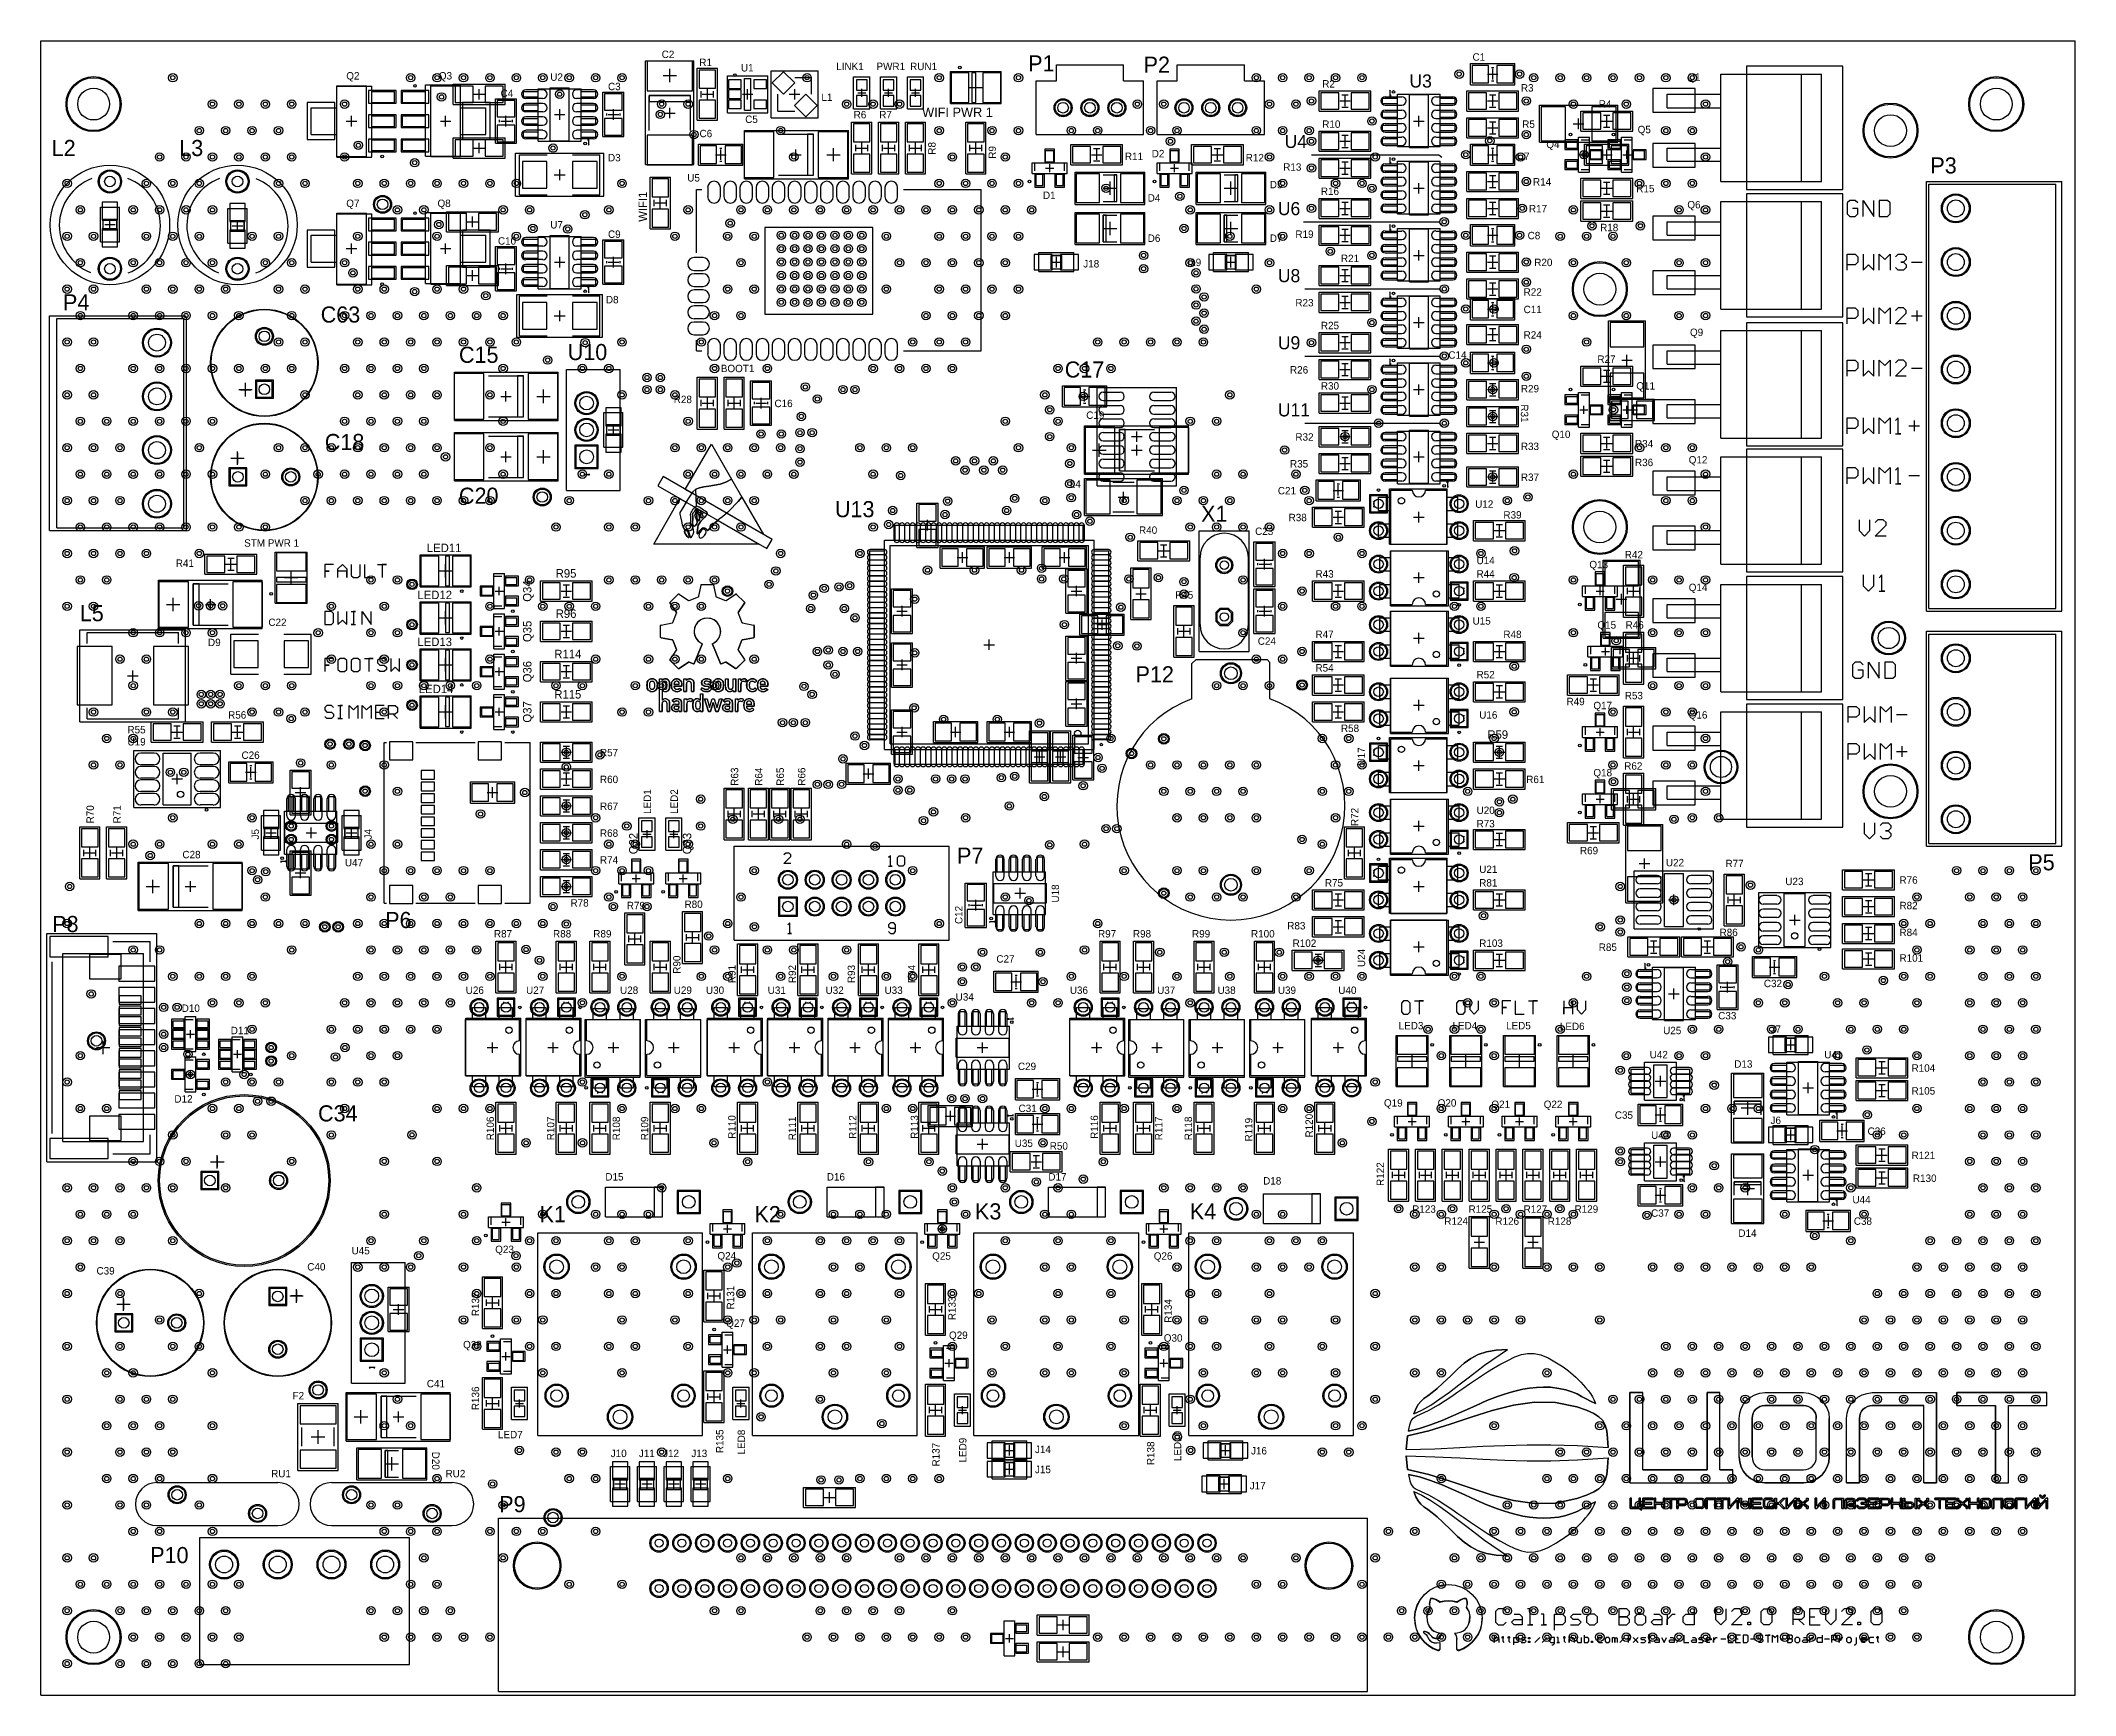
# Model space of a CAD drawing. Header units: millimetres. Extents: x 52 to 245, y 27 to 183.
import ezdxf

# ---------------------------------------------------------------- set-up
doc = ezdxf.new("R2010")
doc.units = ezdxf.units.MM
for name, color, linetype in [('BottomSolder', 6, 'Continuous'), ('Mechanical15', 56, 'Continuous'), ('MultiLayer', 9, 'Continuous'), ('PadHoleLayer', 156, 'Continuous'), ('TopOverlay', 2, 'Continuous'), ('TopSolder', 216, 'Continuous'), ('ViaHoleLayer', 16, 'Continuous')]:
    doc.layers.add(name, color=color, linetype=linetype)

msp = doc.modelspace()

# ---------------------------------------------------------------- texts
at = {"layer": 'TopOverlay'}
for s, height, p in [('C2', 0.7, (111.25, 181.86)), ('R1', 0.7, (114.81, 181.1)), ('U1', 0.7, (118.75, 180.59)), ('LINK1', 0.7, (127.76, 180.72)), ('PWR1', 0.7, (131.57, 180.72)), ('RUN1', 0.7, (134.75, 180.72)), ('P1', 1.524, (145.92, 180.59)), ('P2', 1.524, (156.84, 180.47)), ('C1', 0.7, (187.96, 181.61)), ('Q2', 0.7, (81.41, 179.83)), ('Q3', 0.7, (90.17, 179.83)), ('U2', 0.7, (100.71, 179.71)), ('C3', 0.7, (106.17, 178.82)), ('R2', 0.7, (173.74, 179.07)), ('U3', 1.24, (181.99, 179.07)), ('R3', 0.7, (192.53, 178.69)), ('Q1', 0.7, (208.28, 179.71)), ('C4', 0.7, (96.01, 178.18)), ('L1', 0.7, (126.36, 177.8)), ('WIFI PWR 1', 0.9, (135.89, 176.28)), ('R4', 0.7, (199.9, 177.16)), ('C5', 0.7, (119.15, 175.72)), ('R6', 0.7, (129.41, 176.15)), ('R7', 0.7, (131.83, 176.15)), ('R10', 0.7, (173.74, 175.26)), ('R5', 0.7, (192.66, 175.26)), ('Q5', 0.7, (203.58, 174.75)), ('L2', 1.524, (53.54, 172.59)), ('L3', 1.524, (65.61, 172.59)), ('C6', 0.7, (114.83, 174.37)), ('U4', 1.24, (170.18, 173.35)), ('Q4', 0.7, (194.94, 173.35)), ('D3', 0.7, (106.17, 172.09)), ('R11', 0.7, (155.07, 172.21)), ('D2', 0.7, (157.61, 172.47)), ('R12', 0.7, (166.5, 172.09)), ('R13', 0.7, (170.05, 171.2)), ('C7', 0.7, (192.15, 172.21)), ('P3', 1.524, (231.27, 170.94)), ('U5', 0.7, (113.67, 170.18)), ('D5', 0.7, (168.78, 169.54)), ('R16', 0.7, (173.61, 168.91)), ('R14', 0.7, (193.68, 169.8)), ('R15', 0.7, (203.45, 169.16)), ('Q7', 0.7, (81.41, 167.77)), ('Q8', 0.7, (90.04, 167.77)), ('D1', 0.7, (147.32, 168.53)), ('D4', 0.7, (157.23, 168.28)), ('U6', 1.24, (169.54, 167)), ('R17', 0.7, (193.29, 167.26)), ('Q6', 0.7, (208.28, 167.64)), ('U7', 0.7, (100.71, 165.74)), ('C9', 0.7, (106.17, 164.85)), ('R19', 0.7, (171.2, 164.85)), ('R18', 0.7, (200.03, 165.48)), ('C10', 0.7, (95.76, 164.21)), ('D6', 0.7, (157.23, 164.47)), ('D7', 0.7, (168.78, 164.47)), ('C8', 0.7, (193.17, 164.72)), ('J18', 0.7, (151.13, 162.05)), ('J19', 0.7, (160.78, 162.18)), ('U8', 1.24, (169.54, 160.66)), ('R21', 0.7, (175.51, 162.56)), ('R20', 0.7, (193.8, 162.18)), ('R22', 0.7, (192.79, 159.38)), ('P4', 1.524, (54.61, 157.99)), ('C63', 1.524, (78.99, 156.84)), ('D8', 0.7, (105.97, 158.66)), ('R23', 0.7, (171.2, 158.37)), ('C11', 0.7, (192.79, 157.73)), ('R25', 0.7, (173.61, 156.21)), ('R24', 0.7, (192.79, 155.32)), ('Q9', 0.7, (208.53, 155.57)), ('C15', 1.524, (92.07, 153.03)), ('U10', 1.524, (102.36, 153.29)), ('U9', 1.24, (169.54, 154.31)), ('C14', 0.7, (185.67, 153.42)), ('BOOT1', 0.7, (116.84, 152.15)), ('C17', 1.524, (149.38, 151.64)), ('R26', 0.7, (170.69, 152.02)), ('R27', 0.7, (199.77, 153.03)), ('R30', 0.7, (173.61, 150.5)), ('R29', 0.7, (192.53, 150.24)), ('Q11', 0.7, (203.45, 150.5)), ('R28', 0.7, (112.39, 149.22)), ('C16', 0.7, (121.92, 148.84)), ('C19', 0.7, (151.41, 147.73)), ('U11', 1.24, (169.54, 147.96)), ('C18', 1.524, (79.38, 144.78)), ('R32', 0.7, (171.2, 145.67)), ('Q10', 0.7, (195.45, 145.92)), ('R33', 0.7, (192.53, 144.78)), ('R34', 0.7, (203.33, 145.03)), ('R35', 0.7, (170.69, 143.13)), ('R37', 0.7, (192.53, 141.86)), ('R36', 0.7, (203.33, 143.26)), ('Q12', 0.7, (208.41, 143.51)), ('C20', 1.524, (92.07, 139.7)), ('L4', 0.7, (149.86, 141.22)), ('C21', 0.7, (169.54, 140.59)), ('U13', 1.524, (127.64, 138.43)), ('X1', 1.524, (162.28, 138)), ('R38', 0.7, (170.56, 138.05)), ('U12', 0.7, (188.21, 139.32)), ('R39', 0.7, (190.88, 138.3)), ('R40', 0.7, (156.41, 136.86)), ('C23', 0.7, (167.39, 136.75)), ('STM PWR 1', 0.7, (71.75, 135.64)), ('LED11', 0.8, (89.03, 135.13)), ('R42', 0.7, (202.36, 134.54)), ('R41', 0.7, (65.28, 133.73)), ('R95', 0.8, (101.22, 132.72)), ('R43', 0.7, (173.1, 132.72)), ('U14', 0.7, (188.34, 133.99)), ('R44', 0.7, (188.34, 132.72)), ('Q13', 0.7, (199.01, 133.6)), ('LED12', 0.8, (88.14, 130.68)), ('R45', 0.7, (159.82, 130.73)), ('Q14', 0.7, (208.41, 131.44)), ('L5', 1.524, (56.2, 128.59)), ('R96', 0.8, (101.22, 128.91)), ('U15', 0.7, (187.96, 128.27)), ('C22', 0.7, (74.04, 128.14)), ('LED13', 0.8, (88.14, 126.24)), ('C24', 0.7, (167.64, 126.36)), ('R47', 0.7, (173.1, 127)), ('R48', 0.7, (190.88, 127)), ('Q15', 0.7, (199.77, 127.89)), ('R46', 0.7, (202.44, 127.89)), ('D9', 0.7, (68.33, 126.24)), ('R114', 0.8, (101.09, 125.09)), ('P12', 1.524, (156.08, 122.81)), ('R54', 0.7, (173.1, 123.83)), ('R52', 0.7, (188.34, 123.19)), ('LED14', 0.8, (88.27, 121.79)), ('R115', 0.8, (101.09, 121.28)), ('R49', 0.7, (196.85, 120.65)), ('R53', 0.7, (202.36, 121.21)), ('R56', 0.7, (70.23, 119.38)), ('U16', 0.7, (188.59, 119.38)), ('Q17', 0.7, (199.39, 120.27)), ('Q16', 0.7, (208.41, 119.38)), ('R55', 0.7, (60.71, 117.98)), ('U19', 0.7, (60.71, 116.84)), ('R58', 0.7, (175.51, 118.11)), ('R59', 0.8, (189.36, 117.47)), ('C26', 0.7, (71.5, 115.57)), ('R57', 0.7, (105.41, 115.82)), ('R60', 0.7, (105.41, 113.28)), ('R61', 0.7, (193.04, 113.28)), ('Q18', 0.7, (199.39, 113.92)), ('R62', 0.7, (202.31, 114.55)), ('R67', 0.7, (105.41, 110.74)), ('U20', 0.7, (188.34, 110.36)), ('R73', 0.7, (188.34, 109.09)), ('R68', 0.7, (105.41, 108.2)), ('C28', 0.7, (65.91, 106.17)), ('U47', 0.7, (81.28, 105.41)), ('R74', 0.7, (105.41, 105.66)), ('P7', 1.524, (139.19, 105.66)), ('R69', 0.7, (198.12, 106.55)), ('U22', 0.7, (206.25, 105.41)), ('R77', 0.7, (211.89, 105.33)), ('P5', 1.524, (240.54, 105.03)), ('R75', 0.7, (173.99, 103.5)), ('U21', 0.7, (188.59, 104.78)), ('R81', 0.7, (188.59, 103.5)), ('U23', 0.7, (217.55, 103.63)), ('R76', 0.7, (228.35, 103.76)), ('R78', 0.7, (102.62, 101.6)), ('R79', 0.7, (107.95, 101.35)), ('R80', 0.7, (113.41, 101.47)), ('R82', 0.7, (228.35, 101.35)), ('P8', 1.524, (53.59, 99.19)), ('P6', 1.524, (85.09, 99.57)), ('R83', 0.7, (170.43, 99.44)), ('R87', 0.7, (95.38, 98.68)), ('R88', 0.7, (100.97, 98.68)), ('R89', 0.7, (104.78, 98.68)), ('R97', 0.7, (152.53, 98.68)), ('R98', 0.7, (155.83, 98.68)), ('R99', 0.7, (161.42, 98.68)), ('R100', 0.7, (167, 98.68)), ('R102', 0.7, (170.94, 97.79)), ('R103', 0.7, (188.59, 97.79)), ('R86', 0.7, (211.33, 98.81)), ('R84', 0.7, (228.35, 98.81)), ('C27', 0.7, (142.91, 96.3)), ('R85', 0.7, (199.9, 97.41)), ('R101', 0.7, (228.35, 96.39)), ('C32', 0.7, (215.52, 93.98)), ('U26', 0.7, (92.71, 93.34)), ('U27', 0.7, (98.42, 93.34)), ('U28', 0.7, (107.31, 93.34)), ('U29', 0.7, (112.39, 93.34)), ('U30', 0.7, (115.44, 93.34)), ('U31', 0.7, (121.28, 93.34)), ('U32', 0.7, (126.75, 93.34)), ('U33', 0.7, (132.33, 93.34)), ('U34', 0.7, (139.06, 92.71)), ('U36', 0.7, (149.86, 93.34)), ('U37', 0.7, (158.12, 93.34)), ('U38', 0.7, (163.83, 93.34)), ('U39', 0.7, (169.54, 93.34)), ('U40', 0.7, (175.26, 93.34)), ('D10', 0.7, (65.84, 91.64)), ('LED3', 0.7, (180.97, 89.99)), ('LED4', 0.7, (186.06, 89.99)), ('LED5', 0.7, (191.13, 89.99)), ('LED6', 0.7, (196.22, 89.92)), ('C33', 0.7, (211.2, 90.93)), ('D11', 0.7, (70.48, 89.53)), ('U25', 0.7, (205.99, 89.53)), ('J7', 0.7, (216.15, 89.66)), ('C29', 0.7, (144.95, 86.14)), ('U42', 0.7, (204.72, 87.25)), ('D13', 0.7, (212.72, 86.36)), ('U41', 0.7, (221.23, 87.25)), ('R104', 0.7, (229.49, 85.98)), ('D12', 0.7, (65.15, 83.06)), ('C34', 1.524, (78.74, 81.28)), ('C31', 0.7, (145.01, 82.17)), ('Q19', 0.7, (179.58, 82.68)), ('Q20', 0.7, (184.66, 82.68)), ('Q21', 0.7, (189.74, 82.55)), ('Q22', 0.7, (194.69, 82.55)), ('R105', 0.7, (229.49, 83.82)), ('C35', 0.7, (201.42, 81.53)), ('J6', 0.7, (216.15, 81.03)), ('U35', 0.7, (144.65, 78.87)), ('R50', 0.7, (147.96, 78.61)), ('U43', 0.7, (204.85, 79.63)), ('C36', 0.7, (225.33, 80.01)), ('R121', 0.7, (229.49, 77.72)), ('D15', 0.7, (105.92, 75.69)), ('D16', 0.7, (126.87, 75.69)), ('D17', 0.7, (147.83, 75.69)), ('D18', 0.7, (168.15, 75.31)), ('R130', 0.7, (229.62, 75.56)), ('K1', 1.524, (99.69, 71.75)), ('K2', 1.524, (120.02, 71.75)), ('K3', 1.524, (140.89, 72.01)), ('K4', 1.524, (161.21, 72.01)), ('R123', 0.7, (182.25, 72.64)), ('R125', 0.7, (187.58, 72.64)), ('R127', 0.7, (192.79, 72.64)), ('R129', 0.7, (197.61, 72.64)), ('U44', 0.7, (223.9, 73.53)), ('R124', 0.7, (185.29, 71.5)), ('R126', 0.7, (190.12, 71.5)), ('R128', 0.7, (195.07, 71.5)), ('C37', 0.7, (204.85, 72.26)), ('C38', 0.7, (224.03, 71.5)), ('U45', 0.7, (81.91, 68.71)), ('Q23', 0.7, (95.5, 68.83)), ('D14', 0.7, (213.11, 70.36)), ('C39', 0.7, (57.78, 66.8)), ('C40', 0.7, (77.72, 67.18)), ('Q24', 0.7, (116.52, 68.22)), ('Q25', 0.7, (136.84, 68.2)), ('Q26', 0.7, (157.8, 68.2)), ('Q27', 0.7, (117.35, 61.85)), ('Q28', 0.7, (92.46, 59.82)), ('Q29', 0.7, (138.43, 60.71)), ('Q30', 0.7, (158.75, 60.45)), ('C41', 0.7, (89.03, 56.13)), ('F2', 0.7, (76.33, 54.99)), ('LED7', 0.7, (95.76, 51.31)), ('J10', 0.7, (106.43, 49.53)), ('J11', 0.7, (109.09, 49.53)), ('J12', 0.7, (111.38, 49.53)), ('J13', 0.7, (114.05, 49.53)), ('J14', 0.7, (146.56, 49.91)), ('J16', 0.7, (167, 49.78)), ('RU1', 0.7, (74.3, 47.62)), ('RU2', 0.7, (90.8, 47.62)), ('J15', 0.7, (146.56, 48.01)), ('J17', 0.7, (166.88, 46.48)), ('P9', 1.524, (95.88, 44.32)), ('P10', 1.524, (62.86, 39.5))]:
    msp.add_text(s, height=height, dxfattribs=at).set_placement(p)
for s, height, rotation, p in [('R8', 0.7, 90, (137.16, 172.72)), ('R9', 0.7, 90, (142.88, 172.34)), ('WIFI1', 0.8, 90, (109.86, 166.37)), ('R31', 0.7, 270, (192.53, 149.1)), ('Q34', 0.8, 90, (98.93, 130.43)), ('Q35', 0.8, 90, (98.93, 126.62)), ('Q36', 0.8, 90, (98.93, 122.81)), ('Q37', 0.8, 90, (98.93, 119)), ('U17', 0.7, 90, (177.8, 114.94)), ('R63', 0.7, 90, (118.49, 113.03)), ('R64', 0.7, 90, (120.78, 113.03)), ('R65', 0.7, 90, (122.81, 113.03)), ('R66', 0.7, 90, (124.84, 113.03)), ('LED1', 0.7, 90, (110.24, 110.36)), ('LED2', 0.7, 90, (112.78, 110.36)), ('R70', 0.7, 90, (57.53, 109.47)), ('R71', 0.7, 90, (60.07, 109.47)), ('R72', 0.7, 90, (177.16, 109.22)), ('J5', 0.7, 90, (73.15, 107.95)), ('J4', 0.7, 90, (83.82, 107.95)), ('Q32', 0.8, 90, (108.97, 106.55)), ('Q33', 0.8, 90, (114.05, 106.55)), ('U18', 0.7, 90, (148.84, 101.98)), ('C12', 0.7, 90, (139.7, 99.95)), ('R90', 0.7, 90, (113.03, 95.25)), ('U24', 0.7, 90, (177.8, 95.88)), ('R91', 0.7, 90, (118.24, 94.36)), ('R92', 0.7, 90, (123.95, 94.36)), ('R93', 0.7, 90, (129.54, 94.36)), ('R94', 0.7, 90, (135.25, 94.36)), ('R106', 0.7, 90, (95.38, 79.5)), ('R107', 0.7, 90, (101.09, 79.5)), ('R108', 0.7, 90, (107.31, 79.5)), ('R109', 0.7, 90, (109.98, 79.5)), ('R110', 0.7, 90, (118.24, 79.63)), ('R111', 0.7, 90, (123.95, 79.5)), ('R112', 0.7, 90, (129.67, 79.63)), ('R113', 0.7, 90, (135.51, 79.63)), ('R116', 0.7, 90, (152.53, 79.63)), ('R117', 0.7, 90, (158.62, 79.5)), ('R118', 0.7, 90, (161.42, 79.5)), ('R119', 0.7, 90, (167.13, 79.38)), ('R120', 0.7, 90, (172.85, 79.76)), ('R122', 0.7, 90, (179.58, 75.18)), ('R131', 0.7, 90, (118.11, 63.5)), ('R132', 0.7, 90, (93.98, 62.86)), ('R133', 0.7, 90, (139.06, 62.48)), ('R134', 0.7, 90, (159.51, 62.23)), ('R136', 0.7, 90, (93.98, 53.97)), ('R135', 0.7, 90, (117.09, 49.91)), ('LED8', 0.7, 90, (119.13, 49.78)), ('LED10', 0.7, 90, (160.4, 49.15)), ('R137', 0.7, 90, (137.54, 48.64)), ('LED9', 0.7, 90, (140.08, 49.02)), ('R138', 0.7, 90, (157.86, 48.77)), ('D20', 0.7, 270, (89.53, 50.04))]:
    msp.add_text(s, height=height, rotation=rotation, dxfattribs=at).set_placement(p)

# ---------------------------------------------------------------- linework, layer by layer
at = {"layer": 'BottomSolder'}
for p, q in [((93.41, 179.21), (91.7, 179.21)), ((91.7, 179.21), (91.7, 177.66)), ((93.41, 177.66), (93.41, 179.21)), ((96.26, 179.21), (94.55, 179.21)), ((94.55, 179.21), (94.55, 177.66)), ((96.26, 177.66), (96.26, 179.21)), ((91.7, 177.66), (93.41, 177.66)), ((94.55, 177.66), (96.26, 177.66)), ((196.74, 177.24), (194.44, 177.24)), ((194.44, 177.24), (194.44, 174.04)), ((196.74, 174.04), (196.74, 177.24)), ((201.55, 177.24), (199.25, 177.24)), ((199.25, 177.24), (199.25, 174.04)), ((201.55, 174.04), (201.55, 177.24)), ((93.41, 174.13), (91.7, 174.13)), ((91.7, 174.13), (91.7, 172.58)), ((93.41, 172.58), (93.41, 174.13)), ((96.26, 174.13), (94.55, 174.13)), ((94.55, 174.13), (94.55, 172.58)), ((96.26, 172.58), (96.26, 174.13)), ((194.44, 174.04), (196.74, 174.04)), ((200.26, 173.55), (198.71, 173.55)), ((198.71, 173.55), (198.71, 171.89)), ((199.25, 174.04), (201.55, 174.04)), ((200.26, 171.89), (200.26, 173.55)), ((202.61, 173.55), (201.06, 173.55)), ((201.06, 173.55), (201.06, 171.89)), ((202.61, 171.89), (202.61, 173.55)), ((91.7, 172.58), (93.41, 172.58)), ((94.55, 172.58), (96.26, 172.58)), ((198.71, 171.89), (200.26, 171.89)), ((201.06, 171.89), (202.61, 171.89)), ((59.78, 168.22), (58.33, 168.22)), ((58.33, 168.22), (58.33, 166.51)), ((59.78, 166.51), (59.78, 168.22)), ((71.85, 168.09), (70.39, 168.09)), ((70.39, 168.09), (70.39, 166.39)), ((71.85, 166.39), (71.85, 168.09)), ((58.33, 166.51), (59.78, 166.51)), ((59.78, 165.72), (58.33, 165.72)), ((58.33, 165.72), (58.33, 164.01)), ((58.42, 165.61), (58.42, 166.62)), ((58.42, 166.62), (59.69, 166.62)), ((58.42, 166.62), (59.69, 166.62)), ((58.42, 165.61), (58.42, 166.62)), ((58.42, 165.61), (59.69, 165.61)), ((59.69, 165.61), (58.42, 165.61)), ((59.69, 165.61), (59.69, 166.62)), ((59.69, 166.62), (59.69, 165.61)), ((59.78, 164.01), (59.78, 165.72)), ((70.39, 166.39), (71.85, 166.39)), ((71.85, 165.59), (70.39, 165.59)), ((70.39, 165.59), (70.39, 163.89)), ((70.48, 165.48), (70.48, 166.5)), ((70.48, 166.5), (71.75, 166.5)), ((70.48, 166.5), (71.75, 166.5)), ((70.48, 165.48), (70.48, 166.5)), ((71.75, 165.48), (71.75, 166.5)), ((71.75, 166.5), (71.75, 165.48)), ((71.85, 163.89), (71.85, 165.59)), ((92.77, 167.15), (91.07, 167.15)), ((91.07, 167.15), (91.07, 165.59)), ((91.07, 165.59), (92.77, 165.59)), ((92.77, 165.59), (92.77, 167.15)), ((95.62, 167.15), (93.92, 167.15)), ((93.92, 167.15), (93.92, 165.59)), ((93.92, 165.59), (95.62, 165.59)), ((95.62, 165.59), (95.62, 167.15)), ((58.33, 164.01), (59.78, 164.01)), ((70.39, 163.89), (71.85, 163.89)), ((70.48, 165.48), (71.75, 165.48)), ((71.75, 165.48), (70.48, 165.48)), ((92.77, 162.07), (91.07, 162.07)), ((91.07, 162.07), (91.07, 160.51)), ((92.77, 160.51), (92.77, 162.07)), ((95.62, 162.07), (93.92, 162.07)), ((93.92, 162.07), (93.92, 160.51)), ((95.62, 160.51), (95.62, 162.07)), ((91.07, 160.51), (92.77, 160.51)), ((93.92, 160.51), (95.62, 160.51)), ((200.97, 156.85), (200.97, 154.54)), ((204.16, 156.85), (200.97, 156.85)), ((204.16, 154.54), (204.16, 156.85)), ((200.97, 154.54), (204.16, 154.54)), ((74.51, 151.39), (72.81, 151.39)), ((72.81, 151.39), (72.81, 149.68)), ((74.51, 149.68), (74.51, 151.39)), ((153.01, 150.26), (154.61, 150.26)), ((157.81, 150.26), (159.41, 150.26)), ((200.97, 152.04), (200.97, 149.73)), ((204.16, 152.04), (200.97, 152.04)), ((204.16, 149.73), (204.16, 152.04)), ((72.81, 149.68), (74.51, 149.68)), ((105.95, 148.79), (105.95, 147.08)), ((107.41, 148.79), (105.95, 148.79)), ((107.41, 147.08), (107.41, 148.79)), ((153.01, 149.46), (154.61, 149.46)), ((153.01, 148.99), (154.61, 148.99)), ((157.81, 149.46), (159.41, 149.46)), ((157.81, 148.99), (159.41, 148.99)), ((200.97, 149.73), (204.16, 149.73)), ((202.67, 149.42), (201.12, 149.42)), ((201.12, 149.42), (201.12, 147.76)), ((202.67, 147.76), (202.67, 149.42)), ((205.02, 149.42), (203.47, 149.42)), ((203.47, 149.42), (203.47, 147.76)), ((205.02, 147.76), (205.02, 149.42)), ((105.95, 147.08), (107.41, 147.08)), ((106.05, 147.19), (107.31, 147.19)), ((106.05, 146.18), (106.05, 147.19)), ((106.05, 146.18), (106.05, 147.19)), ((106.05, 147.19), (107.31, 147.19)), ((107.31, 146.18), (107.31, 147.19)), ((107.31, 147.19), (107.31, 146.18)), ((153.01, 148.19), (154.61, 148.19)), ((153.01, 147.72), (154.61, 147.72)), ((153.01, 146.92), (154.61, 146.92)), ((153.01, 146.45), (154.61, 146.45)), ((157.81, 148.19), (159.41, 148.19)), ((157.81, 147.72), (159.41, 147.72)), ((157.81, 146.92), (159.41, 146.92)), ((157.81, 146.45), (159.41, 146.45)), ((201.12, 147.76), (202.67, 147.76)), ((203.47, 147.76), (205.02, 147.76)), ((105.24, 145.25), (103.04, 145.25)), ((103.04, 145.25), (103.04, 143.04)), ((105.24, 143.04), (105.24, 145.25)), ((105.95, 146.29), (105.95, 144.58)), ((107.41, 146.29), (105.95, 146.29)), ((105.95, 144.58), (107.41, 144.58)), ((106.05, 146.18), (107.31, 146.18)), ((107.31, 146.18), (106.05, 146.18)), ((107.41, 144.58), (107.41, 146.29)), ((153.01, 145.65), (154.61, 145.65)), ((153.01, 145.18), (154.61, 145.18)), ((153.01, 144.38), (154.61, 144.38)), ((157.81, 145.65), (159.41, 145.65)), ((157.81, 145.18), (159.41, 145.18)), ((157.81, 144.38), (159.41, 144.38)), ((70.31, 143.09), (70.31, 141.39)), ((72.01, 143.09), (70.31, 143.09)), ((72.01, 141.39), (72.01, 143.09)), ((103.04, 143.04), (105.24, 143.04)), ((153.01, 143.91), (154.61, 143.91)), ((153.01, 143.11), (154.61, 143.11)), ((153.01, 142.64), (154.61, 142.64)), ((157.81, 143.91), (159.41, 143.91)), ((157.81, 143.11), (159.41, 143.11)), ((157.81, 142.64), (159.41, 142.64)), ((70.31, 141.39), (72.01, 141.39)), ((153.01, 141.84), (154.61, 141.84)), ((157.81, 141.84), (159.41, 141.84)), ((178.22, 140.55), (178.22, 138.85)), ((179.92, 140.55), (178.22, 140.55)), ((179.92, 138.85), (179.92, 140.55)), ((135.57, 139.62), (135.57, 138.07)), ((137.22, 139.62), (135.57, 139.62)), ((137.22, 138.07), (137.22, 139.62)), ((178.22, 138.85), (179.92, 138.85)), ((135.57, 138.07), (137.22, 138.07)), ((135.57, 137.27), (135.57, 135.72)), ((137.22, 137.27), (135.57, 137.27)), ((137.22, 135.72), (137.22, 137.27)), ((135.57, 135.72), (137.22, 135.72)), ((139.3, 135.45), (137.75, 135.45)), ((137.75, 135.45), (137.75, 133.79)), ((139.3, 133.79), (139.3, 135.45)), ((141.65, 135.45), (140.1, 135.45)), ((140.1, 135.45), (140.1, 133.79)), ((141.65, 133.79), (141.65, 135.45)), ((143.75, 135.45), (142.19, 135.45)), ((142.19, 135.45), (142.19, 133.79)), ((143.75, 133.79), (143.75, 135.45)), ((146.1, 135.45), (144.54, 135.45)), ((144.54, 135.45), (144.54, 133.79)), ((146.1, 133.79), (146.1, 135.45)), ((148.95, 135.45), (147.4, 135.45)), ((147.4, 135.45), (147.4, 133.79)), ((148.95, 133.79), (148.95, 135.45)), ((151.3, 135.45), (149.75, 135.45)), ((149.75, 135.45), (149.75, 133.79)), ((151.3, 133.79), (151.3, 135.45)), ((137.75, 133.79), (139.3, 133.79)), ((140.1, 133.79), (141.65, 133.79)), ((142.19, 133.79), (143.75, 133.79)), ((144.54, 133.79), (146.1, 133.79)), ((147.4, 133.79), (148.95, 133.79)), ((149.67, 133.4), (149.67, 131.84)), ((151.32, 133.4), (149.67, 133.4)), ((149.75, 133.79), (151.3, 133.79)), ((151.32, 131.84), (151.32, 133.4)), ((157.37, 133.47), (155.81, 133.47)), ((155.81, 133.47), (155.81, 131.76)), ((157.37, 131.76), (157.37, 133.47)), ((200.46, 134.24), (200.46, 131.94)), ((203.65, 134.24), (200.46, 134.24)), ((203.65, 131.94), (203.65, 134.24)), ((133.16, 131.49), (133.16, 129.94)), ((134.81, 131.49), (133.16, 131.49)), ((134.81, 129.94), (134.81, 131.49)), ((149.67, 131.84), (151.32, 131.84)), ((149.67, 131.05), (149.67, 129.49)), ((151.32, 131.05), (149.67, 131.05)), ((151.32, 129.49), (151.32, 131.05)), ((155.81, 131.76), (157.37, 131.76)), ((187.54, 132.3), (185.84, 132.3)), ((185.84, 132.3), (185.84, 130.59)), ((187.54, 130.59), (187.54, 132.3)), ((200.46, 131.94), (203.65, 131.94)), ((133.16, 129.94), (134.81, 129.94)), ((133.16, 129.14), (133.16, 127.59)), ((134.81, 129.14), (133.16, 129.14)), ((134.81, 127.59), (134.81, 129.14)), ((149.67, 129.49), (151.32, 129.49)), ((152.51, 129.1), (150.96, 129.1)), ((150.96, 129.1), (150.96, 127.44)), ((152.51, 127.44), (152.51, 129.1)), ((154.86, 129.1), (153.31, 129.1)), ((153.31, 129.1), (153.31, 127.44)), ((154.86, 127.44), (154.86, 129.1)), ((157.37, 130.62), (155.81, 130.62)), ((155.81, 130.62), (155.81, 128.91)), ((157.37, 128.91), (157.37, 130.62)), ((164.06, 129.81), (163.66, 129.41)), ((163.66, 129.41), (163.66, 128.6)), ((164.87, 129.81), (164.06, 129.81)), ((165.27, 129.41), (164.87, 129.81)), ((165.27, 128.6), (165.27, 129.41)), ((185.84, 130.59), (187.54, 130.59)), ((200.46, 129.43), (200.46, 127.13)), ((203.65, 129.43), (200.46, 129.43)), ((203.65, 127.13), (203.65, 129.43)), ((133.16, 127.59), (134.81, 127.59)), ((151.32, 127.05), (149.67, 127.05)), ((149.67, 127.05), (149.67, 125.49)), ((150.96, 127.44), (152.51, 127.44)), ((151.32, 125.49), (151.32, 127.05)), ((153.31, 127.44), (154.86, 127.44)), ((155.81, 128.91), (157.37, 128.91)), ((163.66, 128.6), (164.06, 128.2)), ((164.06, 128.2), (164.87, 128.2)), ((164.87, 128.2), (165.27, 128.6)), ((200.46, 127.13), (203.65, 127.13)), ((134.81, 126.41), (133.16, 126.41)), ((133.16, 126.41), (133.16, 124.86)), ((134.81, 124.86), (134.81, 126.41)), ((149.67, 125.49), (151.32, 125.49)), ((187.54, 126.58), (185.84, 126.58)), ((185.84, 126.58), (185.84, 124.88)), ((187.54, 124.88), (187.54, 126.58)), ((202.8, 125.92), (201.25, 125.92)), ((201.25, 125.92), (201.25, 124.27)), ((202.8, 124.27), (202.8, 125.92)), ((205.15, 125.92), (203.6, 125.92)), ((203.6, 125.92), (203.6, 124.27)), ((205.15, 124.27), (205.15, 125.92)), ((133.16, 124.86), (134.81, 124.86)), ((134.81, 124.06), (133.16, 124.06)), ((133.16, 124.06), (133.16, 122.51)), ((134.81, 122.51), (134.81, 124.06)), ((151.32, 124.7), (149.67, 124.7)), ((149.67, 124.7), (149.67, 123.14)), ((151.32, 123.14), (151.32, 124.7)), ((185.84, 124.88), (187.54, 124.88)), ((201.25, 124.27), (202.8, 124.27)), ((203.6, 124.27), (205.15, 124.27)), ((133.16, 122.51), (134.81, 122.51)), ((149.67, 123.14), (151.32, 123.14)), ((149.67, 122.73), (149.67, 121.18)), ((151.32, 122.73), (149.67, 122.73)), ((151.32, 121.18), (151.32, 122.73)), ((133.16, 120.06), (133.16, 118.51)), ((134.81, 120.06), (133.16, 120.06)), ((134.81, 118.51), (134.81, 120.06)), ((149.67, 121.18), (151.32, 121.18)), ((149.67, 120.38), (149.67, 118.83)), ((151.32, 120.38), (149.67, 120.38)), ((151.32, 118.83), (151.32, 120.38)), ((187.54, 120.23), (185.84, 120.23)), ((185.84, 120.23), (185.84, 118.53)), ((187.54, 118.53), (187.54, 120.23)), ((133.16, 118.51), (134.81, 118.51)), ((133.16, 117.71), (133.16, 116.16)), ((134.81, 117.71), (133.16, 117.71)), ((134.81, 116.16), (134.81, 117.71)), ((138.67, 118.94), (137.11, 118.94)), ((137.11, 118.94), (137.11, 117.28)), ((138.67, 117.28), (138.67, 118.94)), ((141.02, 118.94), (139.46, 118.94)), ((139.46, 118.94), (139.46, 117.28)), ((141.02, 117.28), (141.02, 118.94)), ((143.75, 118.94), (142.19, 118.94)), ((142.19, 118.94), (142.19, 117.28)), ((143.75, 117.28), (143.75, 118.94)), ((146.1, 118.94), (144.54, 118.94)), ((144.54, 118.94), (144.54, 117.28)), ((146.1, 117.28), (146.1, 118.94)), ((147.77, 118.04), (146.21, 118.04)), ((146.21, 118.04), (146.21, 116.34)), ((147.77, 116.34), (147.77, 118.04)), ((149.77, 118.04), (148.21, 118.04)), ((148.21, 118.04), (148.21, 116.34)), ((149.67, 118.83), (151.32, 118.83)), ((149.77, 116.34), (149.77, 118.04)), ((151.96, 117.65), (150.3, 117.65)), ((150.3, 117.65), (150.3, 116.1)), ((151.96, 116.1), (151.96, 117.65)), ((185.84, 118.53), (187.54, 118.53)), ((133.16, 116.16), (134.81, 116.16)), ((137.11, 117.28), (138.67, 117.28)), ((139.46, 117.28), (141.02, 117.28)), ((142.19, 117.28), (143.75, 117.28)), ((144.54, 117.28), (146.1, 117.28)), ((146.21, 116.34), (147.77, 116.34)), ((148.21, 116.34), (149.77, 116.34)), ((150.3, 116.1), (151.96, 116.1)), ((178.22, 117.06), (178.22, 115.35)), ((179.92, 117.06), (178.22, 117.06)), ((179.92, 115.35), (179.92, 117.06)), ((77.92, 114.35), (76.26, 114.35)), ((76.26, 114.35), (76.26, 112.79)), ((77.92, 112.79), (77.92, 114.35)), ((130.41, 115), (128.86, 115)), ((128.86, 115), (128.86, 113.35)), ((130.41, 113.35), (130.41, 115)), ((132.76, 115), (131.21, 115)), ((131.21, 115), (131.21, 113.35)), ((132.76, 113.35), (132.76, 115)), ((147.77, 115.19), (146.21, 115.19)), ((146.21, 115.19), (146.21, 113.49)), ((147.77, 113.49), (147.77, 115.19)), ((149.77, 115.19), (148.21, 115.19)), ((148.21, 115.19), (148.21, 113.49)), ((149.77, 113.49), (149.77, 115.19)), ((151.96, 115.3), (150.3, 115.3)), ((150.3, 115.3), (150.3, 113.75)), ((150.3, 113.75), (151.96, 113.75)), ((151.96, 113.75), (151.96, 115.3)), ((178.22, 115.35), (179.92, 115.35)), ((76.26, 112.79), (77.92, 112.79)), ((77.92, 112), (76.26, 112)), ((76.26, 112), (76.26, 110.44)), ((77.92, 110.44), (77.92, 112)), ((94.85, 113.22), (93.3, 113.22)), ((93.3, 113.22), (93.3, 111.57)), ((94.85, 111.57), (94.85, 113.22)), ((97.2, 113.22), (95.65, 113.22)), ((95.65, 113.22), (95.65, 111.57)), ((97.2, 111.57), (97.2, 113.22)), ((128.86, 113.35), (130.41, 113.35)), ((131.21, 113.35), (132.76, 113.35)), ((146.21, 113.49), (147.77, 113.49)), ((148.21, 113.49), (149.77, 113.49)), ((202.8, 112.59), (201.25, 112.59)), ((201.25, 112.59), (201.25, 110.93)), ((202.8, 110.93), (202.8, 112.59)), ((205.15, 112.59), (203.6, 112.59)), ((203.6, 112.59), (203.6, 110.93)), ((205.15, 110.93), (205.15, 112.59)), ((76.26, 110.44), (77.92, 110.44)), ((93.3, 111.57), (94.85, 111.57)), ((95.65, 111.57), (97.2, 111.57)), ((201.25, 110.93), (202.8, 110.93)), ((203.6, 110.93), (205.15, 110.93)), ((187.54, 108.8), (185.84, 108.8)), ((185.84, 108.8), (185.84, 107.1)), ((187.54, 107.1), (187.54, 108.8)), ((205.81, 109.22), (202.62, 109.22)), ((202.62, 109.22), (202.62, 106.92)), ((205.81, 106.92), (205.81, 109.22)), ((76.26, 106.73), (76.26, 105.17)), ((77.92, 106.73), (76.26, 106.73)), ((77.92, 105.17), (77.92, 106.73)), ((185.84, 107.1), (187.54, 107.1)), ((202.62, 106.92), (205.81, 106.92)), ((76.26, 105.17), (77.92, 105.17)), ((76.26, 104.38), (76.26, 102.82)), ((77.92, 104.38), (76.26, 104.38)), ((77.92, 102.82), (77.92, 104.38)), ((178.22, 105.63), (178.22, 103.92)), ((179.92, 105.63), (178.22, 105.63)), ((179.92, 103.92), (179.92, 105.63)), ((205.81, 104.41), (202.62, 104.41)), ((202.62, 104.41), (202.62, 102.11)), ((205.81, 102.11), (205.81, 104.41)), ((76.26, 102.82), (77.92, 102.82)), ((122.29, 102.5), (122.29, 100.7)), ((124.09, 102.5), (122.29, 102.5)), ((124.09, 100.7), (124.09, 102.5)), ((178.22, 103.92), (179.92, 103.92)), ((202.62, 102.11), (205.81, 102.11)), ((122.29, 100.7), (124.09, 100.7)), ((60.11, 97.07), (57.11, 97.07)), ((57.11, 97.07), (57.11, 94.76)), ((60.11, 94.76), (60.11, 97.07)), ((187.54, 97.37), (185.84, 97.37)), ((185.84, 97.37), (185.84, 95.67)), ((187.54, 95.67), (187.54, 97.37)), ((57.11, 94.76), (60.11, 94.76)), ((185.84, 95.67), (187.54, 95.67)), ((62.01, 93.17), (59.91, 93.17)), ((59.91, 93.17), (59.91, 92.36)), ((62.01, 92.36), (62.01, 93.17)), ((97.37, 92.93), (95.67, 92.93)), ((95.67, 92.93), (95.67, 91.22)), ((97.37, 91.22), (97.37, 92.93)), ((103.09, 92.93), (101.38, 92.93)), ((101.38, 92.93), (101.38, 91.22)), ((103.09, 91.22), (103.09, 92.93)), ((120.23, 92.93), (118.53, 92.93)), ((118.53, 92.93), (118.53, 91.22)), ((120.23, 91.22), (120.23, 92.93)), ((125.95, 92.93), (124.24, 92.93)), ((124.24, 92.93), (124.24, 91.22)), ((125.95, 91.22), (125.95, 92.93)), ((131.66, 92.93), (129.96, 92.93)), ((129.96, 92.93), (129.96, 91.22)), ((131.66, 91.22), (131.66, 92.93)), ((137.38, 92.93), (135.67, 92.93)), ((135.67, 92.93), (135.67, 91.22)), ((137.38, 91.22), (137.38, 92.93)), ((154.52, 92.93), (152.82, 92.93)), ((152.82, 92.93), (152.82, 91.22)), ((154.52, 91.22), (154.52, 92.93)), ((177.38, 92.93), (175.68, 92.93)), ((175.68, 92.93), (175.68, 91.22)), ((177.38, 91.22), (177.38, 92.93)), ((59.91, 92.36), (62.01, 92.36)), ((62.01, 92.17), (59.91, 92.17)), ((59.91, 92.17), (59.91, 91.36)), ((59.91, 91.36), (62.01, 91.36)), ((62.01, 91.17), (59.91, 91.17)), ((59.91, 91.17), (59.91, 90.36)), ((62.01, 91.36), (62.01, 92.17)), ((62.01, 90.36), (62.01, 91.17)), ((64.87, 90.94), (64.87, 90.03)), ((66.08, 90.94), (64.87, 90.94)), ((66.08, 90.03), (66.08, 90.94)), ((95.67, 91.22), (97.37, 91.22)), ((101.38, 91.22), (103.09, 91.22)), ((118.53, 91.22), (120.23, 91.22)), ((124.24, 91.22), (125.95, 91.22)), ((129.96, 91.22), (131.66, 91.22)), ((135.67, 91.22), (137.38, 91.22)), ((152.82, 91.22), (154.52, 91.22)), ((175.68, 91.22), (177.38, 91.22)), ((59.91, 90.36), (62.01, 90.36)), ((62.01, 90.17), (59.91, 90.17)), ((59.91, 90.17), (59.91, 89.36)), ((59.91, 89.36), (62.01, 89.36)), ((62.01, 89.17), (59.91, 89.17)), ((59.91, 89.17), (59.91, 88.36)), ((62.01, 89.36), (62.01, 90.17)), ((62.01, 88.36), (62.01, 89.17)), ((64.87, 90.03), (66.08, 90.03)), ((64.87, 89.04), (64.87, 88.13)), ((66.08, 89.04), (64.87, 89.04)), ((66.08, 88.13), (66.08, 89.04)), ((67.27, 89.99), (67.27, 89.08)), ((68.48, 89.99), (67.27, 89.99)), ((67.27, 89.08), (68.48, 89.08)), ((68.48, 89.08), (68.48, 89.99)), ((69.32, 89.03), (69.32, 88.13)), ((70.52, 89.03), (69.32, 89.03)), ((70.52, 88.13), (70.52, 89.03)), ((59.91, 88.36), (62.01, 88.36)), ((62.01, 88.17), (59.91, 88.17)), ((59.91, 88.17), (59.91, 87.36)), ((59.91, 87.36), (62.01, 87.36)), ((62.01, 87.17), (59.91, 87.17)), ((59.91, 87.17), (59.91, 86.36)), ((62.01, 87.36), (62.01, 88.17)), ((62.01, 86.36), (62.01, 87.17)), ((64.87, 88.13), (66.08, 88.13)), ((68.48, 87.13), (67.27, 87.13)), ((67.27, 87.13), (67.27, 86.22)), ((68.48, 86.22), (68.48, 87.13)), ((69.32, 88.13), (70.52, 88.13)), ((69.32, 87.13), (69.32, 86.23)), ((70.52, 87.13), (69.32, 87.13)), ((70.52, 86.23), (70.52, 87.13)), ((71.72, 88.08), (71.72, 87.18)), ((72.92, 88.08), (71.72, 88.08)), ((71.72, 87.18), (72.92, 87.18)), ((72.92, 87.18), (72.92, 88.08)), ((59.91, 86.36), (62.01, 86.36)), ((62.01, 86.17), (59.91, 86.17)), ((59.91, 86.17), (59.91, 85.36)), ((59.91, 85.36), (62.01, 85.36)), ((62.01, 85.17), (59.91, 85.17)), ((59.91, 85.17), (59.91, 84.36)), ((62.01, 85.36), (62.01, 86.17)), ((62.01, 84.36), (62.01, 85.17)), ((66.08, 86.18), (64.87, 86.18)), ((64.87, 86.18), (64.87, 85.27)), ((64.87, 85.27), (66.08, 85.27)), ((66.08, 85.27), (66.08, 86.18)), ((67.27, 86.22), (68.48, 86.22)), ((68.48, 85.23), (67.27, 85.23)), ((67.27, 85.23), (67.27, 84.32)), ((68.48, 84.32), (68.48, 85.23)), ((69.32, 86.23), (70.52, 86.23)), ((106.26, 85.31), (104.56, 85.31)), ((104.56, 85.31), (104.56, 83.6)), ((106.26, 83.6), (106.26, 85.31)), ((111.98, 85.31), (110.27, 85.31)), ((110.27, 85.31), (110.27, 83.6)), ((111.98, 83.6), (111.98, 85.31)), ((157.7, 85.31), (155.99, 85.31)), ((155.99, 85.31), (155.99, 83.6)), ((157.7, 83.6), (157.7, 85.31)), ((163.41, 85.31), (161.71, 85.31)), ((161.71, 85.31), (161.71, 83.6)), ((163.41, 83.6), (163.41, 85.31)), ((169.13, 85.31), (167.42, 85.31)), ((167.42, 85.31), (167.42, 83.6)), ((169.13, 83.6), (169.13, 85.31)), ((59.91, 84.36), (62.01, 84.36)), ((62.01, 84.17), (59.91, 84.17)), ((59.91, 84.17), (59.91, 83.36)), ((59.91, 83.36), (62.01, 83.36)), ((62.01, 83.36), (62.01, 84.17)), ((67.27, 84.32), (68.48, 84.32)), ((104.56, 83.6), (106.26, 83.6)), ((110.27, 83.6), (111.98, 83.6)), ((155.99, 83.6), (157.7, 83.6)), ((161.71, 83.6), (163.41, 83.6)), ((167.42, 83.6), (169.13, 83.6)), ((60.11, 81.77), (57.11, 81.77)), ((57.11, 81.77), (57.11, 79.46)), ((60.11, 79.46), (60.11, 81.77)), ((138.16, 82.61), (136.61, 82.61)), ((136.61, 82.61), (136.61, 80.96)), ((136.61, 80.96), (138.16, 80.96)), ((138.16, 80.96), (138.16, 82.61)), ((140.51, 82.61), (138.96, 82.61)), ((138.96, 82.61), (138.96, 80.96)), ((138.96, 80.96), (140.51, 80.96)), ((140.51, 80.96), (140.51, 82.61)), ((57.11, 79.46), (60.11, 79.46)), ((67.65, 76.54), (67.65, 74.84)), ((69.36, 76.54), (67.65, 76.54)), ((69.36, 74.84), (69.36, 76.54)), ((67.65, 74.84), (69.36, 74.84)), ((112.71, 74.76), (112.71, 72.56)), ((114.92, 74.76), (112.71, 74.76)), ((114.92, 72.56), (114.92, 74.76)), ((133.67, 74.76), (133.67, 72.56)), ((135.87, 74.76), (133.67, 74.76)), ((135.87, 72.56), (135.87, 74.76)), ((154.62, 74.76), (154.62, 72.56)), ((156.83, 74.76), (154.62, 74.76)), ((156.83, 72.56), (156.83, 74.76)), ((174.94, 74.13), (174.94, 71.92)), ((177.15, 74.13), (174.94, 74.13)), ((177.15, 71.92), (177.15, 74.13)), ((112.71, 72.56), (114.92, 72.56)), ((133.67, 72.56), (135.87, 72.56)), ((154.62, 72.56), (156.83, 72.56)), ((174.94, 71.92), (177.15, 71.92)), ((187.82, 72.13), (187.82, 70.42)), ((189.37, 72.13), (187.82, 72.13)), ((189.37, 70.42), (189.37, 72.13)), ((192.9, 72.13), (192.9, 70.42)), ((194.45, 72.13), (192.9, 72.13)), ((194.45, 70.42), (194.45, 72.13)), ((187.82, 70.42), (189.37, 70.42)), ((192.9, 70.42), (194.45, 70.42)), ((187.82, 69.28), (187.82, 67.57)), ((189.37, 69.28), (187.82, 69.28)), ((187.82, 67.57), (189.37, 67.57)), ((189.37, 67.57), (189.37, 69.28)), ((192.9, 69.28), (192.9, 67.57)), ((194.45, 69.28), (192.9, 69.28)), ((192.9, 67.57), (194.45, 67.57)), ((194.45, 67.57), (194.45, 69.28)), ((75.78, 65.58), (74.08, 65.58)), ((74.08, 65.58), (74.08, 63.88)), ((75.78, 63.88), (75.78, 65.58)), ((85.53, 65.45), (85.53, 63.9)), ((87.19, 65.45), (85.53, 65.45)), ((87.19, 63.9), (87.19, 65.45)), ((74.08, 63.88), (75.78, 63.88)), ((85.53, 63.9), (87.19, 63.9)), ((59.51, 63.08), (59.51, 61.38)), ((61.22, 63.08), (59.51, 63.08)), ((61.22, 61.38), (61.22, 63.08)), ((85.53, 63.1), (85.53, 61.55)), ((87.19, 63.1), (85.53, 63.1)), ((87.19, 61.55), (87.19, 63.1)), ((59.51, 61.38), (61.22, 61.38)), ((84.92, 60.79), (82.72, 60.79)), ((82.72, 60.79), (82.72, 58.59)), ((84.92, 58.59), (84.92, 60.79)), ((85.53, 61.55), (87.19, 61.55)), ((82.72, 58.59), (84.92, 58.59)), ((126.55, 46.5), (124.85, 46.5)), ((124.85, 46.5), (124.85, 44.94)), ((126.55, 44.94), (126.55, 46.5)), ((129.4, 46.5), (127.7, 46.5)), ((127.7, 46.5), (127.7, 44.94)), ((129.4, 44.94), (129.4, 46.5)), ((124.85, 44.94), (126.55, 44.94)), ((127.7, 44.94), (129.4, 44.94)), ((143.55, 32.84), (142.34, 32.84)), ((142.34, 32.84), (142.34, 31.93)), ((143.55, 31.93), (143.55, 32.84)), ((145.95, 33.79), (144.74, 33.79)), ((144.74, 33.79), (144.74, 32.88)), ((144.74, 32.88), (145.95, 32.88)), ((145.95, 32.88), (145.95, 33.79)), ((148.65, 34.43), (146.95, 34.43)), ((146.95, 34.43), (146.95, 32.88)), ((146.95, 32.88), (148.65, 32.88)), ((148.65, 32.88), (148.65, 34.43)), ((151.5, 34.43), (149.8, 34.43)), ((149.8, 34.43), (149.8, 32.88)), ((149.8, 32.88), (151.5, 32.88)), ((151.5, 32.88), (151.5, 34.43)), ((142.34, 31.93), (143.55, 31.93)), ((145.95, 31.89), (144.74, 31.89)), ((144.74, 31.89), (144.74, 30.98)), ((144.74, 30.98), (145.95, 30.98)), ((145.95, 30.98), (145.95, 31.89)), ((148.65, 31.89), (146.95, 31.89)), ((146.95, 31.89), (146.95, 30.34)), ((148.65, 30.34), (148.65, 31.89)), ((151.5, 31.89), (149.8, 31.89)), ((149.8, 31.89), (149.8, 30.34)), ((151.5, 30.34), (151.5, 31.89)), ((146.95, 30.34), (148.65, 30.34)), ((149.8, 30.34), (151.5, 30.34))]:
    msp.add_line(p, q, dxfattribs=at)
for centre, radius in [((57.5, 177.5), 2.6), ((237.5, 177.5), 2.6), ((149.22, 177.16), 0.852), ((151.76, 177.16), 0.852), ((154.31, 177.16), 0.852), ((160.66, 177.16), 0.852), ((163.19, 177.16), 0.852), ((165.74, 177.16), 0.852), ((227.5, 175), 2.6), ((59.05, 170.18), 1.1), ((71.12, 170.18), 1.1), ((84.84, 168.02), 0.852), ((233.68, 167.64), 1.37), ((233.68, 162.56), 1.37), ((59.05, 161.93), 1.1), ((71.12, 161.93), 1.1), ((200, 160), 2.6), ((233.68, 157.48), 1.37), ((63.5, 154.94), 1.37), ((73.66, 155.54), 0.852), ((233.68, 152.4), 1.37), ((63.5, 149.86), 1.37), ((104.14, 149.22), 1.1), ((233.68, 147.32), 1.37), ((104.14, 146.69), 1.1), ((63.5, 144.78), 1.37), ((76.16, 142.24), 0.852), ((233.68, 142.24), 1.37), ((63.5, 139.7), 1.37), ((99.95, 140.34), 0.852), ((186.69, 139.7), 0.852), ((200, 137.5), 2.6), ((179.07, 137.16), 0.852), ((186.69, 137.16), 0.852), ((233.68, 137.16), 1.37), ((179.07, 133.99), 0.852), ((186.69, 133.99), 0.852), ((164.47, 133.89), 0.802), ((233.68, 132.08), 1.37), ((87.63, 132.08), 0.502), ((117.47, 131.44), 0.502), ((179.07, 131.44), 0.852), ((179.07, 128.27), 0.852), ((186.69, 128.27), 0.852), ((87.63, 128.27), 0.502), ((227.33, 127), 1.6), ((179.07, 125.73), 0.852), ((233.68, 125.09), 1.37), ((87.63, 124.46), 0.502), ((165.1, 123.67), 1), ((171.83, 122.56), 0.502), ((179.07, 121.92), 0.852), ((186.69, 121.92), 0.852), ((233.68, 120.02), 1.37), ((87.63, 120.65), 0.502), ((179.07, 119.38), 0.852), ((79.88, 116.97), 0.502), ((81.66, 116.97), 0.502), ((158.75, 117.47), 0.502), ((83.19, 116.84), 0.502), ((155.7, 116.08), 0.502), ((186.69, 116.2), 0.852), ((211.46, 114.81), 1.6), ((233.68, 114.94), 1.37), ((179.07, 113.67), 0.852), ((186.69, 113.67), 0.852), ((227.5, 112.5), 2.6), ((83.19, 112.52), 0.502), ((76.2, 109.22), 0.502), ((80.01, 109.22), 0.502), ((179.07, 110.49), 0.852), ((186.69, 110.49), 0.852), ((233.68, 109.86), 1.37), ((76.2, 107.95), 0.502), ((80.01, 107.95), 0.502), ((179.07, 107.95), 0.852), ((123.19, 104.14), 0.902), ((125.73, 104.14), 0.902), ((128.27, 104.14), 0.902), ((130.81, 104.14), 0.902), ((133.35, 104.14), 0.902), ((165.1, 103.66), 1), ((186.69, 104.78), 0.852), ((125.73, 101.6), 0.902), ((128.27, 101.6), 0.902), ((130.81, 101.6), 0.902), ((133.35, 101.6), 0.902), ((158.75, 102.87), 0.502), ((179.07, 102.23), 0.852), ((186.69, 102.23), 0.852), ((79.38, 99.69), 0.502), ((80.64, 99.69), 0.502), ((179.07, 99.06), 0.852), ((186.69, 99.06), 0.852), ((179.07, 96.52), 0.852), ((93.98, 92.07), 0.852), ((99.69, 92.07), 0.852), ((105.41, 92.07), 0.852), ((107.95, 92.07), 0.852), ((111.12, 92.07), 0.852), ((113.67, 92.07), 0.852), ((116.84, 92.07), 0.852), ((122.55, 92.07), 0.852), ((128.27, 92.07), 0.852), ((133.98, 92.07), 0.852), ((151.13, 92.07), 0.852), ((156.84, 92.07), 0.852), ((159.38, 92.07), 0.852), ((162.56, 92.07), 0.852), ((165.1, 92.07), 0.852), ((168.28, 92.07), 0.852), ((170.81, 92.07), 0.852), ((173.99, 92.07), 0.852), ((57.78, 88.9), 0.852), ((74.3, 88.27), 0.502), ((74.3, 86.99), 0.502), ((93.98, 84.45), 0.852), ((96.52, 84.45), 0.852), ((99.69, 84.45), 0.852), ((102.23, 84.45), 0.852), ((107.95, 84.45), 0.852), ((113.67, 84.45), 0.852), ((116.84, 84.45), 0.852), ((119.38, 84.45), 0.852), ((122.55, 84.45), 0.852), ((125.09, 84.45), 0.852), ((128.27, 84.45), 0.852), ((130.81, 84.45), 0.852), ((133.98, 84.45), 0.852), ((136.52, 84.45), 0.852), ((151.13, 84.45), 0.852), ((153.67, 84.45), 0.852), ((159.38, 84.45), 0.852), ((165.1, 84.45), 0.852), ((170.81, 84.45), 0.852), ((173.99, 84.45), 0.852), ((176.53, 84.45), 0.852), ((75.01, 75.69), 0.852), ((103.36, 73.66), 1.1), ((124.31, 73.66), 1.1), ((145.27, 73.66), 1.1), ((165.59, 73.02), 1.1), ((101.31, 67.54), 1.2), ((113.32, 67.54), 1.2), ((121.63, 67.54), 1.2), ((133.64, 67.54), 1.2), ((142.59, 67.54), 1.2), ((154.59, 67.54), 1.2), ((162.91, 67.54), 1.2), ((174.91, 67.54), 1.2), ((83.82, 64.77), 1.1), ((65.37, 62.23), 0.852), ((83.82, 62.23), 1.1), ((74.93, 59.73), 0.852), ((78.74, 55.88), 0.852), ((101.31, 55.34), 1.1), ((113.32, 55.34), 1.1), ((121.63, 55.34), 1.1), ((133.64, 55.34), 1.1), ((142.59, 55.34), 1.1), ((154.59, 55.34), 1.1), ((162.91, 55.34), 1.1), ((174.91, 55.34), 1.1), ((107.31, 53.34), 1.2), ((127.64, 53.34), 1.2), ((148.59, 53.34), 1.2), ((168.91, 53.34), 1.2), ((65.41, 45.97), 0.852), ((81.91, 45.97), 0.852), ((73.02, 44.2), 0.852), ((89.53, 44.2), 0.852), ((100.97, 43.81), 0.852), ((69.85, 39.37), 1.37), ((74.93, 39.37), 1.37), ((80.01, 39.37), 1.37), ((85.09, 39.37), 1.37), ((99.47, 39.26), 2.25), ((111, 41.4), 0.864), ((113.16, 41.4), 0.864), ((115.32, 41.4), 0.864), ((117.48, 41.4), 0.864), ((119.64, 41.4), 0.864), ((121.8, 41.4), 0.864), ((123.96, 41.4), 0.864), ((126.12, 41.4), 0.864), ((128.28, 41.4), 0.864), ((130.44, 41.4), 0.864), ((132.6, 41.4), 0.864), ((134.76, 41.4), 0.864), ((136.92, 41.4), 0.864), ((139.08, 41.4), 0.864), ((141.24, 41.4), 0.864), ((143.4, 41.4), 0.864), ((145.56, 41.4), 0.864), ((147.72, 41.4), 0.864), ((149.88, 41.4), 0.864), ((152.04, 41.4), 0.864), ((154.2, 41.4), 0.864), ((156.36, 41.4), 0.864), ((158.52, 41.4), 0.864), ((160.68, 41.4), 0.864), ((162.84, 41.4), 0.864), ((174.37, 39.26), 2.25), ((111, 37.11), 0.864), ((113.16, 37.11), 0.864), ((115.32, 37.11), 0.864), ((117.48, 37.11), 0.864), ((119.64, 37.11), 0.864), ((121.8, 37.11), 0.864), ((123.96, 37.11), 0.864), ((126.12, 37.11), 0.864), ((128.28, 37.11), 0.864), ((130.44, 37.11), 0.864), ((132.6, 37.11), 0.864), ((134.76, 37.11), 0.864), ((136.92, 37.11), 0.864), ((139.08, 37.11), 0.864), ((141.24, 37.11), 0.864), ((143.4, 37.11), 0.864), ((145.56, 37.11), 0.864), ((147.72, 37.11), 0.864), ((149.88, 37.11), 0.864), ((152.04, 37.11), 0.864), ((154.2, 37.11), 0.864), ((156.36, 37.11), 0.864), ((158.52, 37.11), 0.864), ((160.68, 37.11), 0.864), ((162.84, 37.11), 0.864), ((57.5, 32.5), 2.6), ((237.5, 32.5), 2.6)]:
    msp.add_circle(centre, radius, dxfattribs=at)
for centre, start, end in [((153.01, 149.86), 90, 270), ((154.61, 149.86), 270, 90), ((157.81, 149.86), 90, 270), ((159.41, 149.86), 270, 90), ((153.01, 148.59), 90, 270), ((154.61, 148.59), 270, 90), ((157.81, 148.59), 90, 270), ((159.41, 148.59), 270, 90), ((153.01, 147.32), 90, 270), ((153.01, 146.05), 90, 270), ((154.61, 147.32), 270, 90), ((154.61, 146.05), 270, 90), ((157.81, 147.32), 90, 270), ((157.81, 146.05), 90, 270), ((159.41, 147.32), 270, 90), ((159.41, 146.05), 270, 90), ((153.01, 144.78), 90, 270), ((154.61, 144.78), 270, 90), ((157.81, 144.78), 90, 270), ((159.41, 144.78), 270, 90), ((153.01, 143.51), 90, 270), ((153.01, 142.24), 90, 270), ((154.61, 143.51), 270, 90), ((154.61, 142.24), 270, 90), ((157.81, 143.51), 90, 270), ((157.81, 142.24), 90, 270), ((159.41, 143.51), 270, 90), ((159.41, 142.24), 270, 90)]:
    msp.add_arc(centre, 0.402, start, end, dxfattribs=at)
at = {"layer": 'Mechanical15'}
for p, q in [((52.5, 183.5), (244.98, 183.5)), ((52.5, 27), (52.5, 183.5)), ((244.98, 27), (244.98, 183.5)), ((109.73, 181.61), (114.3, 181.61)), ((109.73, 171.78), (109.73, 181.61)), ((114.3, 171.78), (114.3, 181.61)), ((187.76, 181.34), (191.96, 181.34)), ((187.76, 179.34), (187.76, 181.34)), ((191.96, 179.34), (191.96, 181.34)), ((80.52, 172.47), (80.52, 179.2)), ((80.52, 179.2), (83.82, 179.2)), ((83.82, 172.47), (83.82, 179.2)), ((88.9, 172.59), (88.9, 179.32)), ((88.9, 179.32), (92.2, 179.32)), ((91.53, 177.48), (91.53, 179.39)), ((91.53, 179.39), (96.43, 179.39)), ((92.2, 172.59), (92.2, 179.32)), ((96.43, 177.48), (96.43, 179.39)), ((111.38, 180.21), (112.65, 180.21)), ((112.01, 179.58), (112.01, 180.85)), ((114.62, 180.89), (116.52, 180.89)), ((114.62, 175.98), (114.62, 180.89)), ((116.52, 175.98), (116.52, 180.89)), ((117.46, 180.19), (121.3, 180.19)), ((117.46, 176.69), (117.46, 180.19)), ((121.3, 176.69), (121.3, 180.19)), ((121.6, 180.66), (126.05, 180.66)), ((121.6, 176.21), (121.6, 180.66)), ((126.05, 176.21), (126.05, 180.66)), ((129.41, 180.09), (130.94, 180.09)), ((129.41, 177.04), (129.41, 180.09)), ((130.94, 177.04), (130.94, 180.09)), ((131.95, 177.04), (131.95, 180.09)), ((131.95, 180.09), (133.48, 180.09)), ((133.48, 177.04), (133.48, 180.09)), ((134.49, 180.09), (136.02, 180.09)), ((134.49, 177.04), (134.49, 180.09)), ((136.02, 177.04), (136.02, 180.09)), ((138.56, 180.59), (143.38, 180.59)), ((138.56, 177.55), (138.56, 180.59)), ((140.34, 179.07), (141.6, 179.07)), ((140.97, 178.44), (140.97, 179.71)), ((143.38, 177.55), (143.38, 180.59)), ((187.76, 179.34), (191.96, 179.34)), ((189.36, 180.34), (190.36, 180.34)), ((189.87, 179.84), (189.87, 180.84)), ((211.46, 170.18), (211.46, 180.34)), ((211.46, 180.34), (220.98, 180.34)), ((219.07, 170.18), (219.07, 180.34)), ((220.98, 170.18), (220.98, 180.34)), ((78.1, 174.62), (78.1, 177.16)), ((78.1, 177.16), (80.52, 177.16)), ((83.82, 178.69), (85.98, 178.69)), ((83.82, 177.67), (85.98, 177.67)), ((85.98, 177.67), (85.98, 178.69)), ((86.74, 178.69), (88.9, 178.69)), ((86.74, 177.67), (86.74, 178.69)), ((86.74, 177.67), (88.9, 177.67)), ((91.53, 177.48), (96.43, 177.48)), ((92.2, 177.16), (94.61, 177.16)), ((93.48, 178.44), (94.48, 178.44)), ((93.98, 177.93), (93.98, 178.93)), ((94.61, 174.62), (94.61, 177.16)), ((95.52, 173.8), (95.52, 178)), ((95.52, 178), (97.52, 178)), ((97.52, 173.8), (97.52, 178)), ((98.17, 178.69), (99.57, 178.69)), ((98.17, 178.18), (98.17, 178.69)), ((98.17, 178.18), (99.57, 178.18)), ((98.17, 177.42), (99.57, 177.42)), ((98.17, 176.91), (98.17, 177.42)), ((99.57, 178.94), (103.63, 178.94)), ((99.57, 173.99), (99.57, 178.94)), ((103.63, 173.99), (103.63, 178.94)), ((103.63, 178.69), (105.03, 178.69)), ((103.63, 178.18), (105.03, 178.18)), ((103.63, 177.42), (105.03, 177.42)), ((105.03, 178.18), (105.03, 178.69)), ((105.03, 176.91), (105.03, 177.42)), ((105.68, 174.43), (105.68, 178.63)), ((105.68, 178.63), (107.68, 178.63)), ((107.68, 174.43), (107.68, 178.63)), ((112.01, 176.16), (112.01, 177.16)), ((115.07, 178.44), (116.07, 178.44)), ((115.57, 177.93), (115.57, 178.93)), ((118.88, 178.44), (119.88, 178.44)), ((119.38, 177.93), (119.38, 178.93)), ((123.32, 178.44), (124.32, 178.44)), ((123.83, 177.93), (123.83, 178.93)), ((129.79, 178.56), (130.56, 178.56)), ((130.18, 178.18), (130.18, 178.94)), ((132.33, 178.56), (133.1, 178.56)), ((132.72, 178.18), (132.72, 178.94)), ((134.87, 178.56), (135.64, 178.56)), ((135.25, 178.18), (135.25, 178.94)), ((138.56, 177.55), (143.38, 177.55)), ((173.44, 176.85), (173.44, 178.75)), ((173.44, 178.75), (178.35, 178.75)), ((175.39, 177.8), (176.39, 177.8)), ((175.9, 177.3), (175.9, 178.3)), ((178.35, 176.85), (178.35, 178.75)), ((179.45, 178.05), (180.85, 178.05)), ((179.45, 177.55), (179.45, 178.05)), ((179.45, 177.55), (180.85, 177.55)), ((180.17, 178.81), (180.09, 178.72)), ((180.09, 178.31), (180.25, 178.31)), ((180.17, 178.31), (180.17, 178.81)), ((180.25, 178.31), (180.17, 178.31)), ((180.85, 173.48), (180.85, 178.44)), ((180.85, 178.44), (184.91, 178.44)), ((184.91, 173.48), (184.91, 178.44)), ((184.91, 178.05), (186.31, 178.05)), ((184.91, 177.55), (186.31, 177.55)), ((186.31, 177.55), (186.31, 178.05)), ((187.41, 176.85), (187.41, 178.75)), ((187.41, 178.75), (192.32, 178.75)), ((189.36, 177.8), (190.36, 177.8)), ((189.87, 177.3), (189.87, 178.3)), ((192.32, 176.85), (192.32, 178.75)), ((194.29, 177.39), (201.69, 177.39)), ((194.29, 173.89), (194.29, 177.39)), ((201.69, 173.89), (201.69, 177.39)), ((206.38, 178.44), (211.46, 178.44)), ((206.38, 177.16), (206.38, 178.44)), ((206.38, 177.16), (211.46, 177.16)), ((81.41, 175.9), (82.41, 175.9)), ((81.91, 175.39), (81.91, 176.39)), ((83.82, 176.4), (85.98, 176.4)), ((83.82, 175.39), (85.98, 175.39)), ((85.98, 175.39), (85.98, 176.4)), ((86.74, 175.39), (86.74, 176.4)), ((86.74, 176.4), (88.9, 176.4)), ((86.74, 175.39), (88.9, 175.39)), ((90.31, 175.9), (91.31, 175.9)), ((90.8, 175.39), (90.8, 176.39)), ((96.02, 175.9), (97.02, 175.9)), ((96.52, 175.39), (96.52, 176.39)), ((98.17, 176.91), (99.57, 176.91)), ((98.17, 176.15), (99.57, 176.15)), ((98.17, 175.64), (98.17, 176.15)), ((98.17, 175.64), (99.57, 175.64)), ((101.1, 176.53), (102.1, 176.53)), ((101.6, 176.03), (101.6, 177.03)), ((103.63, 176.91), (105.03, 176.91)), ((103.63, 176.15), (105.03, 176.15)), ((103.63, 175.64), (105.03, 175.64)), ((105.03, 175.64), (105.03, 176.15)), ((106.18, 176.53), (107.18, 176.53)), ((106.68, 176.03), (106.68, 177.03)), ((111.51, 176.66), (112.51, 176.66)), ((114.62, 175.98), (116.52, 175.98)), ((117.46, 176.69), (121.3, 176.69)), ((121.6, 176.21), (126.05, 176.21)), ((129.22, 175.81), (131.13, 175.81)), ((129.22, 170.9), (129.22, 175.81)), ((129.41, 177.04), (130.94, 177.04)), ((131.13, 170.9), (131.13, 175.81)), ((131.76, 175.81), (133.67, 175.81)), ((131.76, 170.9), (131.76, 175.81)), ((131.95, 177.04), (133.48, 177.04)), ((133.67, 170.9), (133.67, 175.81)), ((134.3, 175.81), (136.21, 175.81)), ((134.3, 170.9), (134.3, 175.81)), ((134.49, 177.04), (136.02, 177.04)), ((136.21, 170.9), (136.21, 175.81)), ((140.02, 175.81), (141.92, 175.81)), ((140.02, 170.9), (140.02, 175.81)), ((141.92, 170.9), (141.92, 175.81)), ((173.44, 176.85), (178.35, 176.85)), ((179.45, 176.28), (179.45, 176.78)), ((179.45, 176.78), (180.85, 176.78)), ((179.45, 176.28), (180.85, 176.28)), ((179.45, 175.01), (179.45, 175.51)), ((179.45, 175.51), (180.85, 175.51)), ((182.38, 175.9), (183.38, 175.9)), ((182.88, 175.39), (182.88, 176.39)), ((184.91, 176.78), (186.31, 176.78)), ((184.91, 176.28), (186.31, 176.28)), ((184.91, 175.51), (186.31, 175.51)), ((186.31, 176.28), (186.31, 176.78)), ((186.31, 175.01), (186.31, 175.51)), ((187.41, 176.85), (192.32, 176.85)), ((187.41, 174.31), (187.41, 176.21)), ((187.41, 176.21), (192.32, 176.21)), ((189.36, 175.26), (190.36, 175.26)), ((189.87, 174.76), (189.87, 175.76)), ((192.32, 174.31), (192.32, 176.21)), ((197.49, 175.64), (198.49, 175.64)), ((197.99, 175.14), (197.99, 176.14)), ((198.21, 174.94), (198.21, 176.85)), ((198.21, 176.85), (203.11, 176.85)), ((200.16, 175.9), (201.16, 175.9)), ((200.66, 175.39), (200.66, 176.39)), ((203.11, 174.94), (203.11, 176.85)), ((78.1, 174.62), (80.52, 174.62)), ((83.82, 174.12), (85.98, 174.12)), ((85.98, 173.1), (85.98, 174.12)), ((86.74, 173.1), (86.74, 174.12)), ((86.74, 174.12), (88.9, 174.12)), ((91.53, 172.4), (91.53, 174.31)), ((91.53, 174.31), (96.43, 174.31)), ((92.2, 174.62), (94.61, 174.62)), ((93.48, 173.35), (94.48, 173.35)), ((93.98, 172.86), (93.98, 173.85)), ((95.52, 173.8), (97.52, 173.8)), ((96.43, 172.4), (96.43, 174.31)), ((98.17, 174.88), (99.57, 174.88)), ((98.17, 174.37), (98.17, 174.88)), ((98.17, 174.37), (99.57, 174.37)), ((99.57, 173.99), (103.63, 173.99)), ((103.63, 174.88), (105.03, 174.88)), ((103.63, 174.37), (105.03, 174.37)), ((104.39, 174.12), (104.23, 174.12)), ((104.23, 174.12), (104.31, 174.12)), ((104.31, 174.12), (104.31, 173.62)), ((104.31, 173.62), (104.39, 173.7)), ((105.03, 174.37), (105.03, 174.88)), ((105.68, 174.43), (107.68, 174.43)), ((114.74, 173.72), (118.94, 173.72)), ((114.74, 171.72), (114.74, 173.72)), ((118.94, 171.72), (118.94, 173.72)), ((119.08, 170.43), (119.08, 175.01)), ((119.08, 175.01), (128.91, 175.01)), ((127.51, 172.09), (127.51, 173.35)), ((128.91, 170.43), (128.91, 175.01)), ((129.68, 173.35), (130.67, 173.35)), ((130.18, 172.86), (130.18, 173.85)), ((132.22, 173.35), (133.21, 173.35)), ((132.72, 172.86), (132.72, 173.85)), ((134.76, 173.35), (135.75, 173.35)), ((135.25, 172.86), (135.25, 173.85)), ((140.47, 173.35), (141.47, 173.35)), ((140.97, 172.86), (140.97, 173.85)), ((149.95, 171.77), (149.95, 173.67)), ((149.95, 173.67), (154.85, 173.67)), ((154.85, 171.77), (154.85, 173.67)), ((161.38, 171.77), (161.38, 173.67)), ((161.38, 173.67), (166.28, 173.67)), ((166.28, 171.77), (166.28, 173.67)), ((173.44, 173.04), (173.44, 174.94)), ((173.44, 174.94), (178.35, 174.94)), ((175.39, 173.99), (176.39, 173.99)), ((175.9, 173.49), (175.9, 174.49)), ((178.35, 173.04), (178.35, 174.94)), ((179.45, 175.01), (180.85, 175.01)), ((179.45, 173.74), (179.45, 174.24)), ((179.45, 174.24), (180.85, 174.24)), ((179.45, 173.74), (180.85, 173.74)), ((180.85, 173.48), (184.91, 173.48)), ((184.91, 175.01), (186.31, 175.01)), ((184.91, 174.24), (186.31, 174.24)), ((184.91, 173.74), (186.31, 173.74)), ((186.31, 173.74), (186.31, 174.24)), ((187.41, 174.31), (192.32, 174.31)), ((187.76, 173.72), (191.96, 173.72)), ((187.76, 171.72), (187.76, 173.72)), ((191.96, 171.72), (191.96, 173.72)), ((194.29, 173.89), (201.69, 173.89)), ((196.85, 173.99), (197.99, 173.99)), ((196.85, 173.35), (196.85, 173.99)), ((196.85, 173.35), (197.99, 173.35)), ((197.99, 174.37), (199.01, 174.37)), ((197.99, 171.07), (197.99, 174.37)), ((198.21, 174.94), (203.11, 174.94)), ((198.56, 173.72), (202.76, 173.72)), ((198.56, 171.72), (198.56, 173.72)), ((199.01, 171.07), (199.01, 174.37)), ((200.91, 173.35), (200.91, 173.99)), ((200.91, 173.99), (202.06, 173.99)), ((200.91, 173.35), (202.06, 173.35)), ((202.06, 171.07), (202.06, 174.37)), ((202.06, 174.37), (203.07, 174.37)), ((202.76, 171.72), (202.76, 173.72)), ((203.07, 171.07), (203.07, 174.37)), ((206.38, 173.35), (211.46, 173.35)), ((206.38, 172.09), (206.38, 173.35)), ((80.52, 172.47), (83.82, 172.47)), ((83.82, 173.1), (85.98, 173.1)), ((86.74, 173.1), (88.9, 173.1)), ((88.9, 172.59), (92.2, 172.59)), ((91.53, 172.4), (96.43, 172.4)), ((97.41, 172.85), (105.79, 172.85)), ((97.41, 168.78), (97.41, 172.85)), ((101.6, 170.31), (101.6, 171.32)), ((105.79, 168.78), (105.79, 172.85)), ((109.73, 171.78), (114.3, 171.78)), ((114.74, 171.72), (118.94, 171.72)), ((116.34, 172.72), (117.34, 172.72)), ((116.84, 172.22), (116.84, 173.22)), ((123.45, 172.72), (124.45, 172.72)), ((123.95, 172.22), (123.95, 173.22)), ((126.87, 172.72), (128.14, 172.72)), ((146.3, 171.96), (149.61, 171.96)), ((146.3, 170.94), (146.3, 171.96)), ((147.57, 173.1), (148.34, 173.1)), ((147.57, 171.96), (147.57, 173.1)), ((147.57, 171.45), (148.34, 171.45)), ((147.96, 171.07), (147.96, 171.83)), ((148.34, 171.96), (148.34, 173.1)), ((149.61, 170.94), (149.61, 171.96)), ((149.95, 171.77), (154.85, 171.77)), ((151.9, 172.72), (152.9, 172.72)), ((152.4, 172.22), (152.4, 173.22)), ((158.12, 170.94), (158.12, 171.96)), ((158.12, 171.96), (161.42, 171.96)), ((159.38, 171.96), (159.38, 173.1)), ((159.38, 173.1), (160.15, 173.1)), ((159.38, 171.45), (160.15, 171.45)), ((159.77, 171.07), (159.77, 171.83)), ((160.15, 171.96), (160.15, 173.1)), ((161.38, 171.77), (166.28, 171.77)), ((161.42, 170.94), (161.42, 171.96)), ((163.33, 172.72), (164.33, 172.72)), ((163.83, 172.22), (163.83, 173.22)), ((173.44, 173.04), (178.35, 173.04)), ((173.44, 170.5), (173.44, 172.4)), ((173.44, 172.4), (178.35, 172.4)), ((175.39, 171.45), (176.39, 171.45)), ((175.9, 170.95), (175.9, 171.95)), ((178.35, 170.5), (178.35, 172.4)), ((179.45, 171.2), (179.45, 171.7)), ((179.45, 171.7), (180.85, 171.7)), ((180.17, 172.46), (180.09, 172.37)), ((180.09, 171.96), (180.25, 171.96)), ((180.17, 171.96), (180.17, 172.46)), ((180.25, 171.96), (180.17, 171.96)), ((180.85, 172.09), (184.91, 172.09)), ((180.85, 167.13), (180.85, 172.09)), ((184.91, 167.13), (184.91, 172.09)), ((184.91, 171.7), (186.31, 171.7)), ((186.31, 171.2), (186.31, 171.7)), ((187.76, 171.72), (191.96, 171.72)), ((189.36, 172.72), (190.36, 172.72)), ((189.87, 172.22), (189.87, 173.22)), ((196.85, 172.09), (197.99, 172.09)), ((196.85, 171.45), (196.85, 172.09)), ((196.85, 171.45), (197.99, 171.45)), ((198.12, 172.72), (198.88, 172.72)), ((198.5, 172.34), (198.5, 173.1)), ((198.56, 171.72), (202.76, 171.72)), ((199.01, 173.1), (200.15, 173.1)), ((199.01, 172.34), (200.15, 172.34)), ((200.15, 172.34), (200.15, 173.1)), ((200.16, 172.72), (201.16, 172.72)), ((200.66, 172.22), (200.66, 173.22)), ((200.91, 171.45), (200.91, 172.09)), ((200.91, 172.09), (202.06, 172.09)), ((200.91, 171.45), (202.06, 171.45)), ((202.18, 172.72), (202.95, 172.72)), ((202.56, 172.34), (202.56, 173.1)), ((203.07, 173.1), (204.22, 173.1)), ((203.07, 172.34), (204.22, 172.34)), ((204.22, 172.34), (204.22, 173.1)), ((206.38, 172.09), (211.46, 172.09)), ((101.09, 170.81), (102.11, 170.81)), ((110.17, 170.6), (112.08, 170.6)), ((110.17, 165.7), (110.17, 170.6)), ((112.08, 165.7), (112.08, 170.6)), ((119.08, 170.43), (128.91, 170.43)), ((129.22, 170.9), (131.13, 170.9)), ((131.76, 170.9), (133.67, 170.9)), ((134.3, 170.9), (136.21, 170.9)), ((140.02, 170.9), (141.92, 170.9)), ((146.3, 170.94), (149.61, 170.94)), ((146.69, 169.8), (146.69, 170.94)), ((146.69, 169.8), (147.32, 169.8)), ((147.32, 169.8), (147.32, 170.94)), ((148.59, 169.8), (148.59, 170.94)), ((148.59, 169.8), (149.22, 169.8)), ((149.22, 169.8), (149.22, 170.94)), ((150.37, 168.02), (150.37, 171.07)), ((150.37, 171.07), (156.97, 171.07)), ((153.03, 169.54), (154.31, 169.54)), ((153.67, 168.91), (153.67, 170.18)), ((156.97, 168.02), (156.97, 171.07)), ((158.12, 170.94), (161.42, 170.94)), ((158.5, 169.8), (158.5, 170.94)), ((158.5, 169.8), (159.13, 169.8)), ((159.13, 169.8), (159.13, 170.94)), ((160.4, 169.8), (160.4, 170.94)), ((160.4, 169.8), (161.04, 169.8)), ((161.04, 169.8), (161.04, 170.94)), ((161.8, 171.07), (168.4, 171.07)), ((161.8, 168.02), (161.8, 171.07)), ((164.47, 169.54), (165.74, 169.54)), ((165.1, 168.91), (165.1, 170.18)), ((168.4, 168.02), (168.4, 171.07)), ((173.44, 170.5), (178.35, 170.5)), ((179.45, 171.2), (180.85, 171.2)), ((179.45, 170.43), (180.85, 170.43)), ((179.45, 169.93), (179.45, 170.43)), ((179.45, 169.93), (180.85, 169.93)), ((182.38, 169.54), (183.38, 169.54)), ((182.88, 169.05), (182.88, 170.04)), ((184.91, 171.2), (186.31, 171.2)), ((184.91, 170.43), (186.31, 170.43)), ((184.91, 169.93), (186.31, 169.93)), ((186.31, 169.93), (186.31, 170.43)), ((187.41, 169.23), (187.41, 171.13)), ((187.41, 171.13), (192.32, 171.13)), ((189.36, 170.18), (190.36, 170.18)), ((189.87, 169.68), (189.87, 170.68)), ((192.32, 169.23), (192.32, 171.13)), ((197.99, 171.07), (199.01, 171.07)), ((198.21, 168.59), (198.21, 170.5)), ((198.21, 170.5), (203.11, 170.5)), ((200.16, 169.54), (201.16, 169.54)), ((200.66, 169.05), (200.66, 170.04)), ((202.06, 171.07), (203.07, 171.07)), ((203.11, 168.59), (203.11, 170.5)), ((211.46, 170.18), (220.98, 170.18)), ((230.89, 170.18), (243.71, 170.18)), ((230.89, 129.54), (230.89, 170.18)), ((243.71, 129.54), (243.71, 170.18)), ((58.15, 167.77), (59.96, 167.77)), ((58.15, 164.47), (58.15, 167.77)), ((59.96, 164.47), (59.96, 167.77)), ((70.22, 167.64), (72.02, 167.64)), ((70.22, 164.34), (70.22, 167.64)), ((72.02, 164.34), (72.02, 167.64)), ((97.41, 168.78), (105.79, 168.78)), ((110.63, 168.15), (111.62, 168.15)), ((111.12, 167.65), (111.12, 168.65)), ((150.37, 168.02), (156.97, 168.02)), ((161.8, 168.02), (168.4, 168.02)), ((173.44, 166.69), (173.44, 168.59)), ((173.44, 168.59), (178.35, 168.59)), ((175.39, 167.64), (176.39, 167.64)), ((175.9, 167.14), (175.9, 168.14)), ((178.35, 166.69), (178.35, 168.59)), ((179.45, 169.16), (180.85, 169.16)), ((179.45, 168.66), (179.45, 169.16)), ((179.45, 168.66), (180.85, 168.66)), ((179.45, 167.89), (180.85, 167.89)), ((179.45, 167.39), (179.45, 167.89)), ((184.91, 169.16), (186.31, 169.16)), ((184.91, 168.66), (186.31, 168.66)), ((184.91, 167.89), (186.31, 167.89)), ((186.31, 168.66), (186.31, 169.16)), ((186.31, 167.39), (186.31, 167.89)), ((187.41, 169.23), (192.32, 169.23)), ((187.41, 166.69), (187.41, 168.59)), ((187.41, 168.59), (192.32, 168.59)), ((189.36, 167.64), (190.36, 167.64)), ((189.87, 167.14), (189.87, 168.14)), ((192.32, 166.69), (192.32, 168.59)), ((198.21, 168.59), (203.11, 168.59)), ((198.21, 166.44), (198.21, 168.34)), ((198.21, 168.34), (203.11, 168.34)), ((200.66, 166.89), (200.66, 167.89)), ((203.11, 166.44), (203.11, 168.34)), ((211.46, 158.12), (211.46, 168.28)), ((211.46, 168.28), (220.98, 168.28)), ((219.07, 158.12), (219.07, 168.28)), ((220.98, 158.12), (220.98, 168.28)), ((58.56, 166.12), (59.55, 166.12)), ((59.05, 165.62), (59.05, 166.62)), ((70.62, 165.99), (71.62, 165.99)), ((71.12, 165.49), (71.12, 166.49)), ((80.52, 167.13), (83.82, 167.13)), ((80.52, 160.4), (80.52, 167.13)), ((83.82, 160.4), (83.82, 167.13)), ((83.82, 166.62), (85.98, 166.62)), ((83.82, 165.61), (85.98, 165.61)), ((85.98, 165.61), (85.98, 166.62)), ((86.74, 165.61), (86.74, 166.62)), ((86.74, 166.62), (88.9, 166.62)), ((86.74, 165.61), (88.9, 165.61)), ((88.9, 167.26), (92.2, 167.26)), ((88.9, 160.53), (88.9, 167.26)), ((90.89, 165.42), (90.89, 167.32)), ((90.89, 167.32), (95.8, 167.32)), ((92.2, 160.53), (92.2, 167.26)), ((92.84, 166.37), (93.84, 166.37)), ((93.34, 165.87), (93.34, 166.87)), ((95.8, 165.42), (95.8, 167.32)), ((110.17, 165.7), (112.08, 165.7)), ((150.37, 164.21), (150.37, 167.26)), ((150.37, 167.26), (156.97, 167.26)), ((153.03, 165.74), (154.31, 165.74)), ((153.67, 165.1), (153.67, 166.37)), ((156.97, 164.21), (156.97, 167.26)), ((161.8, 167.26), (168.4, 167.26)), ((161.8, 164.21), (161.8, 167.26)), ((164.47, 165.74), (165.74, 165.74)), ((165.1, 165.1), (165.1, 166.37)), ((168.4, 164.21), (168.4, 167.26)), ((173.44, 166.69), (178.35, 166.69)), ((173.44, 164.15), (173.44, 166.05)), ((173.44, 166.05), (178.35, 166.05)), ((175.9, 164.6), (175.9, 165.6)), ((178.35, 164.15), (178.35, 166.05)), ((179.45, 167.39), (180.85, 167.39)), ((180.17, 166.11), (180.09, 166.02)), ((180.09, 165.61), (180.25, 165.61)), ((180.17, 165.61), (180.17, 166.11)), ((180.25, 165.61), (180.17, 165.61)), ((180.85, 167.13), (184.91, 167.13)), ((180.85, 160.78), (180.85, 165.74)), ((180.85, 165.74), (184.91, 165.74)), ((184.91, 167.39), (186.31, 167.39)), ((184.91, 160.78), (184.91, 165.74)), ((187.41, 166.69), (192.32, 166.69)), ((187.76, 166.1), (191.96, 166.1)), ((187.76, 164.1), (187.76, 166.1)), ((189.87, 164.6), (189.87, 165.6)), ((191.96, 164.1), (191.96, 166.1)), ((198.21, 166.44), (203.11, 166.44)), ((200.16, 167.39), (201.16, 167.39)), ((206.38, 166.37), (211.46, 166.37)), ((206.38, 165.1), (206.38, 166.37)), ((58.15, 164.47), (59.96, 164.47)), ((70.22, 164.34), (72.02, 164.34)), ((78.1, 165.1), (80.52, 165.1)), ((78.1, 162.56), (78.1, 165.1)), ((81.41, 163.83), (82.41, 163.83)), ((81.91, 163.33), (81.91, 164.33)), ((83.82, 164.34), (85.98, 164.34)), ((85.98, 163.32), (85.98, 164.34)), ((86.74, 164.34), (88.9, 164.34)), ((86.74, 163.32), (86.74, 164.34)), ((90.31, 163.83), (91.31, 163.83)), ((90.8, 163.33), (90.8, 164.33)), ((90.89, 165.42), (95.8, 165.42)), ((92.2, 165.1), (94.61, 165.1)), ((94.61, 162.56), (94.61, 165.1)), ((95.52, 159.83), (95.52, 164.03)), ((95.52, 164.03), (97.52, 164.03)), ((97.52, 159.83), (97.52, 164.03)), ((98.17, 164.72), (99.57, 164.72)), ((98.17, 164.21), (98.17, 164.72)), ((98.17, 164.21), (99.57, 164.21)), ((99.57, 164.97), (103.63, 164.97)), ((99.57, 160.02), (99.57, 164.97)), ((103.63, 160.02), (103.63, 164.97)), ((103.63, 164.72), (105.03, 164.72)), ((103.63, 164.21), (105.03, 164.21)), ((105.03, 164.21), (105.03, 164.72)), ((105.68, 160.46), (105.68, 164.66)), ((105.68, 164.66), (107.68, 164.66)), ((107.68, 160.46), (107.68, 164.66)), ((150.37, 164.21), (156.97, 164.21)), ((161.8, 164.21), (168.4, 164.21)), ((173.44, 164.15), (178.35, 164.15)), ((175.39, 165.1), (176.39, 165.1)), ((179.45, 165.35), (180.85, 165.35)), ((179.45, 164.85), (179.45, 165.35)), ((179.45, 164.85), (180.85, 164.85)), ((179.45, 163.58), (179.45, 164.08)), ((179.45, 164.08), (180.85, 164.08)), ((182.88, 162.7), (182.88, 163.69)), ((184.91, 165.35), (186.31, 165.35)), ((184.91, 164.85), (186.31, 164.85)), ((184.91, 164.08), (186.31, 164.08)), ((186.31, 164.85), (186.31, 165.35)), ((186.31, 163.58), (186.31, 164.08)), ((187.76, 164.1), (191.96, 164.1)), ((189.36, 165.1), (190.36, 165.1)), ((206.38, 165.1), (211.46, 165.1)), ((78.1, 162.56), (80.52, 162.56)), ((83.82, 163.32), (85.98, 163.32)), ((83.82, 162.05), (85.98, 162.05)), ((85.98, 161.04), (85.98, 162.05)), ((86.74, 163.32), (88.9, 163.32)), ((86.74, 162.05), (88.9, 162.05)), ((86.74, 161.04), (86.74, 162.05)), ((90.89, 160.34), (90.89, 162.24)), ((90.89, 162.24), (95.8, 162.24)), ((92.2, 162.56), (94.61, 162.56)), ((93.34, 160.79), (93.34, 161.79)), ((95.8, 160.34), (95.8, 162.24)), ((96.02, 161.93), (97.02, 161.93)), ((96.52, 161.43), (96.52, 162.43)), ((98.17, 163.45), (99.57, 163.45)), ((98.17, 162.94), (98.17, 163.45)), ((98.17, 162.94), (99.57, 162.94)), ((98.17, 162.18), (99.57, 162.18)), ((98.17, 161.67), (98.17, 162.18)), ((101.1, 162.56), (102.1, 162.56)), ((101.6, 162.06), (101.6, 163.06)), ((103.63, 163.45), (105.03, 163.45)), ((103.63, 162.94), (105.03, 162.94)), ((103.63, 162.18), (105.03, 162.18)), ((105.03, 162.94), (105.03, 163.45)), ((105.03, 161.67), (105.03, 162.18)), ((106.18, 162.56), (107.18, 162.56)), ((106.68, 162.06), (106.68, 163.06)), ((146.94, 163.46), (150.24, 163.46)), ((146.94, 161.66), (146.94, 163.46)), ((148.09, 162.56), (149.09, 162.56)), ((148.59, 162.06), (148.59, 163.06)), ((150.24, 161.66), (150.24, 163.46)), ((163.45, 163.46), (166.75, 163.46)), ((163.45, 161.66), (163.45, 163.46)), ((164.6, 162.56), (165.6, 162.56)), ((165.1, 162.06), (165.1, 163.06)), ((166.75, 161.66), (166.75, 163.46)), ((173.44, 160.34), (173.44, 162.24)), ((173.44, 162.24), (178.35, 162.24)), ((175.9, 160.79), (175.9, 161.79)), ((178.35, 160.34), (178.35, 162.24)), ((179.45, 163.58), (180.85, 163.58)), ((179.45, 162.31), (179.45, 162.81)), ((179.45, 162.81), (180.85, 162.81)), ((179.45, 162.31), (180.85, 162.31)), ((182.38, 163.19), (183.38, 163.19)), ((184.91, 163.58), (186.31, 163.58)), ((184.91, 162.81), (186.31, 162.81)), ((184.91, 162.31), (186.31, 162.31)), ((186.31, 162.31), (186.31, 162.81)), ((187.41, 161.61), (187.41, 163.51)), ((187.41, 163.51), (192.32, 163.51)), ((189.36, 162.56), (190.36, 162.56)), ((189.87, 162.06), (189.87, 163.06)), ((192.32, 161.61), (192.32, 163.51)), ((80.52, 160.4), (83.82, 160.4)), ((83.82, 161.04), (85.98, 161.04)), ((86.74, 161.04), (88.9, 161.04)), ((88.9, 160.53), (92.2, 160.53)), ((90.89, 160.34), (95.8, 160.34)), ((92.84, 161.29), (93.84, 161.29)), ((95.52, 159.83), (97.52, 159.83)), ((98.17, 161.67), (99.57, 161.67)), ((98.17, 160.91), (99.57, 160.91)), ((98.17, 160.4), (98.17, 160.91)), ((98.17, 160.4), (99.57, 160.4)), ((99.57, 160.02), (103.63, 160.02)), ((103.63, 161.67), (105.03, 161.67)), ((103.63, 160.91), (105.03, 160.91)), ((103.63, 160.4), (105.03, 160.4)), ((104.39, 160.15), (104.23, 160.15)), ((104.23, 160.15), (104.31, 160.15)), ((104.31, 160.15), (104.31, 159.65)), ((105.03, 160.4), (105.03, 160.91)), ((105.68, 160.46), (107.68, 160.46)), ((146.94, 161.66), (150.24, 161.66)), ((163.45, 161.66), (166.75, 161.66)), ((173.44, 160.34), (178.35, 160.34)), ((175.39, 161.29), (176.39, 161.29)), ((179.45, 161.04), (179.45, 161.54)), ((179.45, 161.54), (180.85, 161.54)), ((179.45, 161.04), (180.85, 161.04)), ((180.85, 160.78), (184.91, 160.78)), ((184.91, 161.54), (186.31, 161.54)), ((184.91, 161.04), (186.31, 161.04)), ((186.31, 161.04), (186.31, 161.54)), ((187.41, 161.61), (192.32, 161.61)), ((187.41, 159.07), (187.41, 160.97)), ((187.41, 160.97), (192.32, 160.97)), ((189.36, 160.02), (190.36, 160.02)), ((189.87, 159.52), (189.87, 160.52)), ((192.32, 159.07), (192.32, 160.97)), ((206.38, 161.29), (211.46, 161.29)), ((206.38, 160.02), (206.38, 161.29)), ((206.38, 160.02), (211.46, 160.02)), ((97.54, 159.51), (105.66, 159.51)), ((97.54, 155.45), (97.54, 159.51)), ((101.6, 156.97), (101.6, 157.99)), ((104.31, 159.65), (104.39, 159.73)), ((105.66, 155.45), (105.66, 159.51)), ((173.44, 157.8), (173.44, 159.7)), ((173.44, 159.7), (178.35, 159.7)), ((175.39, 158.75), (176.39, 158.75)), ((175.9, 158.25), (175.9, 159.25)), ((178.35, 157.8), (178.35, 159.7)), ((179.45, 159), (180.85, 159)), ((179.45, 158.5), (179.45, 159)), ((179.45, 158.5), (180.85, 158.5)), ((180.17, 159.76), (180.09, 159.67)), ((180.09, 159.26), (180.25, 159.26)), ((180.17, 159.26), (180.17, 159.76)), ((180.25, 159.26), (180.17, 159.26)), ((180.85, 154.43), (180.85, 159.38)), ((180.85, 159.38), (184.91, 159.38)), ((184.91, 154.43), (184.91, 159.38)), ((184.91, 159), (186.31, 159)), ((184.91, 158.5), (186.31, 158.5)), ((186.31, 158.5), (186.31, 159)), ((187.41, 159.07), (192.32, 159.07)), ((187.76, 159.12), (191.96, 159.12)), ((187.76, 157.11), (187.76, 159.12)), ((189.36, 158.12), (190.36, 158.12)), ((189.87, 157.62), (189.87, 158.61)), ((191.96, 157.11), (191.96, 159.12)), ((211.46, 158.12), (220.98, 158.12)), ((53.34, 157.48), (66.17, 157.48)), ((53.34, 137.16), (53.34, 157.48)), ((66.17, 157.48), (66.29, 157.35)), ((66.29, 137.16), (66.29, 157.35)), ((101.09, 157.48), (102.11, 157.48)), ((173.44, 157.8), (178.35, 157.8)), ((179.45, 157.23), (179.45, 157.73)), ((179.45, 157.73), (180.85, 157.73)), ((179.45, 157.23), (180.85, 157.23)), ((179.45, 155.96), (179.45, 156.46)), ((179.45, 156.46), (180.85, 156.46)), ((179.45, 155.96), (180.85, 155.96)), ((182.38, 156.84), (183.38, 156.84)), ((182.88, 156.35), (182.88, 157.34)), ((184.91, 157.73), (186.31, 157.73)), ((184.91, 157.23), (186.31, 157.23)), ((184.91, 156.46), (186.31, 156.46)), ((184.91, 155.96), (186.31, 155.96)), ((186.31, 157.23), (186.31, 157.73)), ((186.31, 155.96), (186.31, 156.46)), ((187.41, 154.75), (187.41, 156.65)), ((187.41, 156.65), (192.32, 156.65)), ((187.76, 157.11), (191.96, 157.11)), ((189.87, 155.2), (189.87, 156.2)), ((192.32, 154.75), (192.32, 156.65)), ((200.82, 149.59), (200.82, 156.99)), ((200.82, 156.99), (204.32, 156.99)), ((204.32, 149.59), (204.32, 156.99)), ((211.46, 156.08), (220.98, 156.08)), ((211.46, 145.92), (211.46, 156.08)), ((219.07, 145.92), (219.07, 156.08)), ((220.98, 145.92), (220.98, 156.08)), ((97.54, 155.45), (105.66, 155.45)), ((173.44, 153.99), (173.44, 155.89)), ((173.44, 155.89), (178.35, 155.89)), ((173.44, 153.99), (178.35, 153.99)), ((175.39, 154.94), (176.39, 154.94)), ((175.9, 154.44), (175.9, 155.44)), ((178.35, 153.99), (178.35, 155.89)), ((179.45, 154.69), (179.45, 155.19)), ((179.45, 155.19), (180.85, 155.19)), ((179.45, 154.69), (180.85, 154.69)), ((180.85, 154.43), (184.91, 154.43)), ((184.91, 155.19), (186.31, 155.19)), ((184.91, 154.69), (186.31, 154.69)), ((186.31, 154.69), (186.31, 155.19)), ((187.41, 154.75), (192.32, 154.75)), ((187.76, 154.04), (191.96, 154.04)), ((187.76, 152.03), (187.76, 154.04)), ((189.36, 155.7), (190.36, 155.7)), ((191.96, 152.03), (191.96, 154.04)), ((206.38, 152.91), (206.38, 154.18)), ((206.38, 154.18), (211.46, 154.18)), ((91.65, 152.15), (101.47, 152.15)), ((91.65, 147.57), (91.65, 152.15)), ((101.47, 147.57), (101.47, 152.15)), ((102.23, 152.4), (107.31, 152.4)), ((102.23, 140.97), (102.23, 152.4)), ((107.31, 140.97), (107.31, 152.4)), ((173.44, 151.45), (173.44, 153.35)), ((173.44, 153.35), (178.35, 153.35)), ((175.39, 152.4), (176.39, 152.4)), ((175.9, 151.9), (175.9, 152.9)), ((178.35, 151.45), (178.35, 153.35)), ((179.45, 152.65), (180.85, 152.65)), ((179.45, 152.15), (179.45, 152.65)), ((179.45, 152.15), (180.85, 152.15)), ((180.17, 153.41), (180.09, 153.32)), ((180.09, 152.91), (180.25, 152.91)), ((180.17, 152.91), (180.17, 153.41)), ((180.25, 152.91), (180.17, 152.91)), ((180.85, 148.08), (180.85, 153.03)), ((180.85, 153.03), (184.91, 153.03)), ((184.91, 148.08), (184.91, 153.03)), ((184.91, 152.65), (186.31, 152.65)), ((184.91, 152.15), (186.31, 152.15)), ((186.31, 152.15), (186.31, 152.65)), ((189.36, 153.03), (190.36, 153.03)), ((189.87, 152.54), (189.87, 153.53)), ((198.21, 150.81), (198.21, 152.72)), ((198.21, 152.72), (203.11, 152.72)), ((200.66, 151.27), (200.66, 152.26)), ((202.07, 153.29), (203.07, 153.29)), ((202.56, 152.79), (202.56, 153.79)), ((203.11, 150.81), (203.11, 152.72)), ((206.38, 152.91), (211.46, 152.91)), ((71.25, 150.5), (72.52, 150.5)), ((71.88, 149.86), (71.88, 151.13)), ((96.52, 149.36), (96.52, 150.36)), ((100.08, 149.22), (100.08, 150.5)), ((114.62, 151.68), (116.52, 151.68)), ((114.62, 146.77), (114.62, 151.68)), ((116.52, 146.77), (116.52, 151.68)), ((117.16, 151.68), (119.06, 151.68)), ((117.16, 146.77), (117.16, 151.68)), ((119.06, 146.77), (119.06, 151.68)), ((119.65, 147.13), (119.65, 151.33)), ((119.65, 151.33), (121.65, 151.33)), ((121.65, 147.13), (121.65, 151.33)), ((149.16, 150.86), (153.36, 150.86)), ((149.16, 148.86), (149.16, 150.86)), ((151.26, 149.36), (151.26, 150.36)), ((152.46, 141.4), (152.46, 150.7)), ((152.46, 150.7), (159.96, 150.7)), ((153.36, 148.86), (153.36, 150.86)), ((159.96, 141.4), (159.96, 150.7)), ((173.44, 151.45), (178.35, 151.45)), ((173.44, 148.27), (173.44, 150.18)), ((173.44, 150.18), (178.35, 150.18)), ((178.35, 148.27), (178.35, 150.18)), ((179.45, 150.88), (179.45, 151.38)), ((179.45, 151.38), (180.85, 151.38)), ((179.45, 150.88), (180.85, 150.88)), ((182.38, 150.5), (183.38, 150.5)), ((182.88, 150), (182.88, 150.99)), ((184.91, 151.38), (186.31, 151.38)), ((184.91, 150.88), (186.31, 150.88)), ((186.31, 150.88), (186.31, 151.38)), ((187.41, 149.54), (187.41, 151.45)), ((187.41, 151.45), (192.32, 151.45)), ((187.76, 152.03), (191.96, 152.03)), ((189.36, 150.5), (190.36, 150.5)), ((189.87, 150), (189.87, 150.99)), ((192.32, 149.54), (192.32, 151.45)), ((197.99, 150.24), (199.01, 150.24)), ((197.99, 146.94), (197.99, 150.24)), ((198.21, 150.81), (203.11, 150.81)), ((199.01, 146.94), (199.01, 150.24)), ((200.16, 151.76), (201.16, 151.76)), ((202.06, 146.94), (202.06, 150.24)), ((202.06, 150.24), (203.07, 150.24)), ((203.07, 146.94), (203.07, 150.24)), ((96.02, 149.86), (97.02, 149.86)), ((99.44, 149.86), (100.71, 149.86)), ((105.78, 148.33), (107.58, 148.33)), ((105.78, 145.04), (105.78, 148.33)), ((107.58, 145.04), (107.58, 148.33)), ((115.07, 149.22), (116.07, 149.22)), ((115.57, 148.72), (115.57, 149.72)), ((117.61, 149.22), (118.61, 149.22)), ((118.11, 148.72), (118.11, 149.72)), ((120.15, 149.22), (121.15, 149.22)), ((120.65, 148.72), (120.65, 149.72)), ((149.16, 148.86), (153.36, 148.86)), ((150.76, 149.86), (151.76, 149.86)), ((173.44, 148.27), (178.35, 148.27)), ((175.39, 149.22), (176.39, 149.22)), ((175.9, 148.72), (175.9, 149.72)), ((179.45, 149.61), (179.45, 150.11)), ((179.45, 150.11), (180.85, 150.11)), ((179.45, 149.61), (180.85, 149.61)), ((179.45, 148.34), (179.45, 148.84)), ((179.45, 148.84), (180.85, 148.84)), ((179.45, 148.34), (180.85, 148.34)), ((184.91, 150.11), (186.31, 150.11)), ((184.91, 149.61), (186.31, 149.61)), ((184.91, 148.84), (186.31, 148.84)), ((184.91, 148.34), (186.31, 148.34)), ((186.31, 149.61), (186.31, 150.11)), ((186.31, 148.34), (186.31, 148.84)), ((187.41, 149.54), (192.32, 149.54)), ((187.41, 147), (187.41, 148.91)), ((187.41, 148.91), (192.32, 148.91)), ((189.87, 147.46), (189.87, 148.45)), ((192.32, 147), (192.32, 148.91)), ((196.85, 149.86), (197.99, 149.86)), ((196.85, 149.22), (196.85, 149.86)), ((196.85, 149.22), (197.99, 149.22)), ((198.12, 148.59), (198.88, 148.59)), ((198.5, 148.21), (198.5, 148.97)), ((199.01, 148.97), (200.15, 148.97)), ((200.15, 148.21), (200.15, 148.97)), ((200.82, 149.59), (204.32, 149.59)), ((200.91, 149.22), (200.91, 149.86)), ((200.91, 149.86), (202.06, 149.86)), ((200.91, 149.22), (202.06, 149.22)), ((200.97, 149.59), (205.17, 149.59)), ((200.97, 147.59), (200.97, 149.59)), ((202.18, 148.59), (202.95, 148.59)), ((202.56, 148.21), (202.56, 148.97)), ((202.57, 148.59), (203.57, 148.59)), ((203.07, 148.09), (203.07, 149.09)), ((203.07, 148.97), (204.22, 148.97)), ((204.22, 148.21), (204.22, 148.97)), ((205.17, 147.59), (205.17, 149.59)), ((206.38, 147.83), (206.38, 149.1)), ((206.38, 149.1), (211.46, 149.1)), ((91.65, 147.57), (101.47, 147.57)), ((91.65, 141.86), (91.65, 146.43)), ((91.65, 146.43), (101.47, 146.43)), ((101.47, 141.86), (101.47, 146.43)), ((106.18, 146.69), (107.18, 146.69)), ((106.68, 146.19), (106.68, 147.18)), ((114.62, 146.77), (116.52, 146.77)), ((117.16, 146.77), (119.06, 146.77)), ((119.65, 147.13), (121.65, 147.13)), ((151.26, 142.49), (151.26, 147.07)), ((151.26, 147.07), (161.08, 147.07)), ((156.21, 145.55), (156.21, 146.55)), ((161.08, 142.49), (161.08, 147.07)), ((173.44, 145.1), (173.44, 147)), ((173.44, 147), (178.35, 147)), ((175.9, 145.55), (175.9, 146.55)), ((178.35, 145.1), (178.35, 147)), ((179.45, 146.3), (180.85, 146.3)), ((179.45, 145.8), (179.45, 146.3)), ((180.85, 148.08), (184.91, 148.08)), ((180.85, 146.56), (184.91, 146.56)), ((180.85, 141.6), (180.85, 146.56)), ((184.91, 141.6), (184.91, 146.56)), ((184.91, 146.3), (186.31, 146.3)), ((186.31, 145.8), (186.31, 146.3)), ((187.41, 147), (192.32, 147)), ((187.41, 144.46), (187.41, 146.37)), ((187.41, 146.37), (192.32, 146.37)), ((189.36, 147.96), (190.36, 147.96)), ((192.32, 144.46), (192.32, 146.37)), ((196.85, 147.96), (197.99, 147.96)), ((196.85, 147.32), (196.85, 147.96)), ((196.85, 147.32), (197.99, 147.32)), ((197.99, 146.94), (199.01, 146.94)), ((198.21, 144.46), (198.21, 146.37)), ((198.21, 146.37), (203.11, 146.37)), ((199.01, 148.21), (200.15, 148.21)), ((200.91, 147.32), (200.91, 147.96)), ((200.91, 147.96), (202.06, 147.96)), ((200.91, 147.32), (202.06, 147.32)), ((200.97, 147.59), (205.17, 147.59)), ((202.06, 146.94), (203.07, 146.94)), ((203.07, 148.21), (204.22, 148.21)), ((203.11, 144.46), (203.11, 146.37)), ((206.38, 147.83), (211.46, 147.83)), ((71.12, 143.38), (71.12, 144.65)), ((96.52, 143.64), (96.52, 144.64)), ((100.08, 143.51), (100.08, 144.78)), ((105.78, 145.04), (107.58, 145.04)), ((152.02, 144.78), (153.29, 144.78)), ((152.65, 144.14), (152.65, 145.41)), ((155.71, 146.05), (156.71, 146.05)), ((155.71, 144.78), (156.71, 144.78)), ((156.21, 144.28), (156.21, 145.28)), ((173.44, 145.1), (178.35, 145.1)), ((173.44, 142.56), (173.44, 144.46)), ((173.44, 144.46), (178.35, 144.46)), ((175.39, 146.05), (176.39, 146.05)), ((178.35, 142.56), (178.35, 144.46)), ((179.45, 145.8), (180.85, 145.8)), ((179.45, 145.03), (180.85, 145.03)), ((179.45, 144.53), (179.45, 145.03)), ((179.45, 144.53), (180.85, 144.53)), ((182.88, 143.64), (182.88, 144.64)), ((184.91, 145.8), (186.31, 145.8)), ((184.91, 145.03), (186.31, 145.03)), ((184.91, 144.53), (186.31, 144.53)), ((186.31, 144.53), (186.31, 145.03)), ((187.41, 144.46), (192.32, 144.46)), ((189.36, 145.41), (190.36, 145.41)), ((189.87, 144.92), (189.87, 145.91)), ((198.21, 144.46), (203.11, 144.46)), ((200.16, 145.41), (201.16, 145.41)), ((200.66, 144.92), (200.66, 145.91)), ((211.46, 145.92), (220.98, 145.92)), ((70.48, 144.02), (71.75, 144.02)), ((96.02, 144.14), (97.02, 144.14)), ((99.44, 144.14), (100.71, 144.14)), ((104.39, 142.45), (103.89, 142.45)), ((103.89, 142.45), (103.98, 142.37)), ((104.39, 142.37), (104.39, 142.53)), ((104.39, 142.53), (104.39, 142.45)), ((151.26, 142.49), (161.08, 142.49)), ((173.44, 142.56), (178.35, 142.56)), ((175.39, 143.51), (176.39, 143.51)), ((175.9, 143.01), (175.9, 144.01)), ((179.45, 143.76), (180.85, 143.76)), ((179.45, 143.26), (179.45, 143.76)), ((179.45, 143.26), (180.85, 143.26)), ((179.45, 142.49), (180.85, 142.49)), ((179.45, 141.99), (179.45, 142.49)), ((182.38, 144.14), (183.38, 144.14)), ((184.91, 143.76), (186.31, 143.76)), ((184.91, 143.26), (186.31, 143.26)), ((184.91, 142.49), (186.31, 142.49)), ((186.31, 143.26), (186.31, 143.76)), ((186.31, 141.99), (186.31, 142.49)), ((187.41, 141.29), (187.41, 143.19)), ((187.41, 143.19), (192.32, 143.19)), ((189.87, 141.74), (189.87, 142.74)), ((192.32, 141.29), (192.32, 143.19)), ((198.21, 142.31), (198.21, 144.21)), ((198.21, 144.21), (203.11, 144.21)), ((200.16, 143.26), (201.16, 143.26)), ((200.66, 142.76), (200.66, 143.76)), ((203.11, 142.31), (203.11, 144.21)), ((211.46, 144.14), (220.98, 144.14)), ((211.46, 133.99), (211.46, 144.14)), ((219.07, 133.99), (219.07, 144.14)), ((220.98, 133.99), (220.98, 144.14)), ((91.65, 141.86), (101.47, 141.86)), ((102.23, 140.97), (107.31, 140.97)), ((151.24, 138.59), (151.24, 142.09)), ((151.24, 142.09), (158.64, 142.09)), ((152.46, 141.4), (159.96, 141.4)), ((154.94, 139.84), (154.94, 140.84)), ((158.64, 138.59), (158.64, 142.09)), ((173.16, 141.97), (177.36, 141.97)), ((173.16, 139.97), (173.16, 141.97)), ((174.76, 140.97), (175.76, 140.97)), ((175.26, 140.47), (175.26, 141.47)), ((177.36, 139.97), (177.36, 141.97)), ((179.45, 141.99), (180.85, 141.99)), ((180.09, 141.1), (185.55, 141.1)), ((180.09, 135.89), (180.09, 141.1)), ((180.85, 141.6), (184.91, 141.6)), ((184.91, 141.99), (186.31, 141.99)), ((185.67, 141.73), (185.51, 141.73)), ((185.51, 141.73), (185.59, 141.73)), ((185.55, 135.89), (185.55, 141.1)), ((185.59, 141.73), (185.59, 141.23)), ((185.59, 141.23), (185.67, 141.32)), ((187.41, 141.29), (192.32, 141.29)), ((189.36, 142.24), (190.36, 142.24)), ((198.21, 142.31), (203.11, 142.31)), ((206.38, 140.97), (206.38, 142.24)), ((206.38, 142.24), (211.46, 142.24)), ((206.38, 140.97), (211.46, 140.97)), ((135.4, 135.57), (135.4, 139.77)), ((135.4, 139.77), (137.4, 139.77)), ((137.4, 135.57), (137.4, 139.77)), ((154.44, 140.34), (155.44, 140.34)), ((172.81, 137.48), (172.81, 139.38)), ((172.81, 139.38), (177.71, 139.38)), ((173.16, 139.97), (177.36, 139.97)), ((175.26, 137.93), (175.26, 138.93)), ((177.71, 137.48), (177.71, 139.38)), ((178.65, 139.95), (178.56, 139.86)), ((178.56, 139.45), (178.73, 139.45)), ((178.65, 139.45), (178.65, 139.95)), ((178.73, 139.45), (178.65, 139.45)), ((179.07, 140.34), (180.09, 140.34)), ((179.07, 139.06), (179.07, 140.34)), ((179.07, 139.06), (180.09, 139.06)), ((182.88, 137.93), (182.88, 138.93)), ((185.55, 140.34), (186.56, 140.34)), ((185.55, 139.06), (186.56, 139.06)), ((186.56, 139.06), (186.56, 140.34)), ((53.34, 137.16), (66.29, 137.16)), ((133.35, 137.67), (151.13, 137.67)), ((133.35, 136.27), (133.35, 137.67)), ((135.9, 137.67), (136.9, 137.67)), ((136.4, 137.17), (136.4, 138.17)), ((151.13, 136.27), (151.13, 137.67)), ((151.24, 138.59), (158.64, 138.59)), ((172.81, 137.48), (177.71, 137.48)), ((174.76, 138.43), (175.76, 138.43)), ((179.07, 136.53), (179.07, 137.79)), ((179.07, 137.79), (180.09, 137.79)), ((182.38, 138.43), (183.38, 138.43)), ((185.55, 137.79), (186.56, 137.79)), ((186.56, 136.53), (186.56, 137.79)), ((188.05, 136.21), (188.05, 138.11)), ((188.05, 138.11), (192.95, 138.11)), ((190, 137.16), (191, 137.16)), ((190.5, 136.66), (190.5, 137.66)), ((192.95, 136.21), (192.95, 138.11)), ((206.38, 135.89), (206.38, 137.16)), ((206.38, 137.16), (211.46, 137.16)), ((68.03, 133.03), (68.03, 134.94)), ((68.03, 134.94), (72.94, 134.94)), ((72.94, 133.03), (72.94, 134.94)), ((74.68, 130.3), (74.68, 135.13)), ((74.68, 135.13), (77.72, 135.13)), ((77.72, 130.3), (77.72, 135.13)), ((88.39, 131.83), (88.39, 134.87)), ((88.39, 134.87), (93.22, 134.87)), ((93.22, 131.83), (93.22, 134.87)), ((130.94, 135.25), (132.33, 135.25)), ((130.94, 117.47), (130.94, 135.25)), ((132.33, 136.27), (152.15, 136.27)), ((132.33, 116.46), (132.33, 136.27)), ((135.4, 135.57), (137.4, 135.57)), ((137.6, 135.62), (141.8, 135.62)), ((137.6, 133.62), (137.6, 135.62)), ((139.7, 134.12), (139.7, 135.12)), ((141.8, 133.62), (141.8, 135.62)), ((142.04, 135.62), (146.24, 135.62)), ((142.04, 133.62), (142.04, 135.62)), ((144.14, 134.12), (144.14, 135.12)), ((146.24, 133.62), (146.24, 135.62)), ((147.25, 135.62), (151.45, 135.62)), ((147.25, 133.62), (147.25, 135.62)), ((149.35, 134.12), (149.35, 135.12)), ((151.45, 133.62), (151.45, 135.62)), ((152.15, 116.46), (152.15, 136.27)), ((152.15, 135.25), (153.54, 135.25)), ((153.54, 117.47), (153.54, 135.25)), ((156.3, 134.3), (156.3, 136.21)), ((156.3, 136.21), (161.2, 136.21)), ((158.25, 135.25), (159.25, 135.25)), ((158.75, 134.76), (158.75, 135.75)), ((161.2, 134.3), (161.2, 136.21)), ((167.27, 131.89), (167.27, 136.09)), ((167.27, 136.09), (169.28, 136.09)), ((169.28, 131.89), (169.28, 136.09)), ((179.07, 136.53), (180.09, 136.53)), ((180.09, 135.89), (185.55, 135.89)), ((180.21, 135.25), (185.67, 135.25)), ((180.21, 130.05), (180.21, 135.25)), ((185.55, 136.53), (186.56, 136.53)), ((185.67, 130.05), (185.67, 135.25)), ((188.05, 136.21), (192.95, 136.21)), ((206.38, 135.89), (211.46, 135.89)), ((68.03, 133.03), (72.94, 133.03)), ((69.99, 133.99), (70.99, 133.99)), ((70.48, 133.49), (70.48, 134.48)), ((76.2, 132.08), (76.2, 133.35)), ((90.17, 133.35), (91.44, 133.35)), ((90.8, 132.72), (90.8, 133.99)), ((95.38, 129.79), (95.38, 133.1)), ((95.38, 133.1), (96.39, 133.1)), ((96.39, 129.79), (96.39, 133.1)), ((137.6, 133.62), (141.8, 133.62)), ((139.2, 134.62), (140.2, 134.62)), ((142.04, 133.62), (146.24, 133.62)), ((143.64, 134.62), (144.64, 134.62)), ((147.25, 133.62), (151.45, 133.62)), ((148.85, 134.62), (149.85, 134.62)), ((149.49, 129.35), (149.49, 133.55)), ((149.49, 133.55), (151.5, 133.55)), ((151.5, 129.35), (151.5, 133.55)), ((155.64, 133.64), (157.54, 133.64)), ((155.64, 128.74), (155.64, 133.64)), ((156.3, 134.3), (161.2, 134.3)), ((157.54, 128.74), (157.54, 133.64)), ((162.18, 128.27), (162.18, 134.62)), ((166.75, 128.27), (166.75, 134.62)), ((167.78, 133.99), (168.77, 133.99)), ((168.28, 133.49), (168.28, 134.48)), ((179.2, 134.62), (180.21, 134.62)), ((179.2, 133.35), (179.2, 134.62)), ((179.2, 133.35), (180.21, 133.35)), ((182.88, 132.22), (182.88, 133.21)), ((185.67, 134.62), (186.69, 134.62)), ((185.67, 133.35), (186.69, 133.35)), ((186.69, 133.35), (186.69, 134.62)), ((199.64, 133.1), (200.41, 133.1)), ((199.64, 131.95), (199.64, 133.1)), ((200.31, 126.98), (200.31, 134.38)), ((200.31, 134.38), (203.81, 134.38)), ((200.41, 131.95), (200.41, 133.1)), ((202.25, 133.9), (204.15, 133.9)), ((202.25, 128.99), (202.25, 133.9)), ((203.81, 126.98), (203.81, 134.38)), ((204.15, 128.99), (204.15, 133.9)), ((211.46, 133.99), (220.98, 133.99)), ((63.63, 127.89), (63.63, 132.46)), ((63.63, 132.46), (73.45, 132.46)), ((73.45, 127.89), (73.45, 132.46)), ((75.56, 132.72), (76.83, 132.72)), ((88.39, 131.83), (93.22, 131.83)), ((94.23, 131.83), (95.38, 131.83)), ((94.23, 131.06), (94.23, 131.83)), ((94.23, 131.06), (95.38, 131.06)), ((95.5, 131.44), (96.27, 131.44)), ((95.88, 131.06), (95.88, 131.83)), ((96.39, 132.72), (97.54, 132.72)), ((96.39, 132.08), (97.54, 132.08)), ((97.54, 132.08), (97.54, 132.72)), ((99.78, 132.4), (104.68, 132.4)), ((99.78, 130.49), (99.78, 132.4)), ((101.73, 131.44), (102.73, 131.44)), ((102.23, 130.95), (102.23, 131.94)), ((104.68, 130.49), (104.68, 132.4)), ((132.98, 127.44), (132.98, 131.64)), ((132.98, 131.64), (134.99, 131.64)), ((134.99, 127.44), (134.99, 131.64)), ((150, 131.44), (150.99, 131.44)), ((150.5, 130.95), (150.5, 131.94)), ((156.09, 131.19), (157.09, 131.19)), ((156.59, 130.69), (156.59, 131.69)), ((167.27, 131.89), (169.28, 131.89)), ((167.27, 127.44), (167.27, 131.64)), ((167.27, 131.64), (169.28, 131.64)), ((169.28, 127.44), (169.28, 131.64)), ((172.81, 130.49), (172.81, 132.4)), ((172.81, 132.4), (177.71, 132.4)), ((174.76, 131.44), (175.76, 131.44)), ((175.26, 130.95), (175.26, 131.94)), ((177.71, 130.49), (177.71, 132.4)), ((179.2, 132.08), (180.21, 132.08)), ((179.2, 130.81), (179.2, 132.08)), ((182.38, 132.72), (183.38, 132.72)), ((185.67, 132.08), (186.69, 132.08)), ((186.69, 130.81), (186.69, 132.08)), ((187.2, 131.7), (187.03, 131.7)), ((187.03, 131.7), (187.11, 131.7)), ((187.11, 131.7), (187.11, 131.2)), ((187.11, 131.2), (187.2, 131.28)), ((188.05, 130.49), (188.05, 132.4)), ((188.05, 132.4), (192.95, 132.4)), ((190, 131.44), (191, 131.44)), ((190.5, 130.95), (190.5, 131.94)), ((192.95, 130.49), (192.95, 132.4)), ((198.37, 131.95), (201.68, 131.95)), ((198.37, 130.94), (198.37, 131.95)), ((198.37, 130.94), (201.68, 130.94)), ((198.75, 129.79), (198.75, 130.94)), ((199.39, 129.79), (199.39, 130.94)), ((199.64, 131.44), (200.41, 131.44)), ((200.03, 131.06), (200.03, 131.83)), ((200.66, 129.79), (200.66, 130.94)), ((201.29, 129.79), (201.29, 130.94)), ((201.68, 130.94), (201.68, 131.95)), ((202.06, 130.18), (202.06, 131.18)), ((202.7, 131.44), (203.7, 131.44)), ((203.2, 130.95), (203.2, 131.94)), ((211.46, 132.08), (220.98, 132.08)), ((211.46, 121.92), (211.46, 132.08)), ((219.07, 121.92), (219.07, 132.08)), ((220.98, 121.92), (220.98, 132.08)), ((64.39, 130.18), (65.66, 130.18)), ((65.02, 129.54), (65.02, 130.81)), ((68.08, 130.18), (69.08, 130.18)), ((68.58, 129.68), (68.58, 130.67)), ((74.68, 130.3), (77.72, 130.3)), ((88.39, 127.38), (88.39, 130.43)), ((88.39, 130.43), (93.22, 130.43)), ((90.8, 128.27), (90.8, 129.54)), ((93.22, 127.38), (93.22, 130.43)), ((95.38, 129.79), (96.39, 129.79)), ((95.38, 129.29), (96.39, 129.29)), ((95.38, 125.98), (95.38, 129.29)), ((96.39, 130.81), (97.54, 130.81)), ((96.39, 130.18), (97.54, 130.18)), ((96.39, 125.98), (96.39, 129.29)), ((97.54, 130.18), (97.54, 130.81)), ((99.78, 130.49), (104.68, 130.49)), ((133.49, 129.54), (134.48, 129.54)), ((133.99, 129.04), (133.99, 130.04)), ((149.49, 129.35), (151.5, 129.35)), ((150.81, 129.27), (155.01, 129.27)), ((150.81, 127.27), (150.81, 129.27)), ((155.01, 127.27), (155.01, 129.27)), ((159.7, 130.09), (161.61, 130.09)), ((159.7, 125.18), (159.7, 130.09)), ((161.61, 125.18), (161.61, 130.09)), ((167.78, 129.54), (168.77, 129.54)), ((168.28, 129.04), (168.28, 130.04)), ((172.81, 130.49), (177.71, 130.49)), ((179.2, 130.81), (180.21, 130.81)), ((180.21, 130.05), (185.67, 130.05)), ((180.21, 129.54), (185.67, 129.54)), ((180.21, 124.33), (180.21, 129.54)), ((185.67, 130.81), (186.69, 130.81)), ((185.67, 124.33), (185.67, 129.54)), ((188.05, 130.49), (192.95, 130.49)), ((198.75, 129.79), (199.39, 129.79)), ((200.66, 129.79), (201.29, 129.79)), ((201.56, 130.68), (202.56, 130.68)), ((202.25, 128.99), (204.15, 128.99)), ((206.38, 128.91), (206.38, 130.18)), ((206.38, 130.18), (211.46, 130.18)), ((230.89, 129.54), (243.71, 129.54)), ((56.21, 119.09), (56.21, 127.79)), ((56.21, 127.79), (66.21, 127.79)), ((63.63, 127.89), (73.45, 127.89)), ((66.21, 119.09), (66.21, 127.79)), ((88.39, 127.38), (93.22, 127.38)), ((90.17, 128.91), (91.44, 128.91)), ((94.23, 127.25), (94.23, 128.02)), ((94.23, 128.02), (95.38, 128.02)), ((94.23, 127.25), (95.38, 127.25)), ((95.5, 127.64), (96.27, 127.64)), ((95.88, 127.25), (95.88, 128.02)), ((96.39, 128.91), (97.54, 128.91)), ((96.39, 128.27), (97.54, 128.27)), ((97.54, 128.27), (97.54, 128.91)), ((99.78, 128.59), (104.68, 128.59)), ((99.78, 126.68), (99.78, 128.59)), ((101.73, 127.64), (102.73, 127.64)), ((102.23, 127.14), (102.23, 128.13)), ((104.68, 126.68), (104.68, 128.59)), ((132.98, 127.44), (134.99, 127.44)), ((149.49, 122.99), (149.49, 127.19)), ((149.49, 127.19), (151.5, 127.19)), ((150.81, 127.27), (155.01, 127.27)), ((151.5, 122.99), (151.5, 127.19)), ((152.41, 128.27), (153.41, 128.27)), ((152.91, 127.77), (152.91, 128.77)), ((155.64, 128.74), (157.54, 128.74)), ((160.16, 127.64), (161.15, 127.64)), ((160.66, 127.14), (160.66, 128.13)), ((167.27, 127.44), (169.28, 127.44)), ((179.2, 128.91), (180.21, 128.91)), ((179.2, 127.64), (179.2, 128.91)), ((179.2, 127.64), (180.21, 127.64)), ((182.88, 126.5), (182.88, 127.5)), ((185.67, 128.91), (186.69, 128.91)), ((185.67, 127.64), (186.69, 127.64)), ((186.69, 127.64), (186.69, 128.91)), ((200.15, 126.24), (200.15, 127.38)), ((200.15, 127.38), (200.91, 127.38)), ((200.91, 126.24), (200.91, 127.38)), ((202.25, 127.55), (204.15, 127.55)), ((202.25, 122.64), (202.25, 127.55)), ((204.15, 122.64), (204.15, 127.55)), ((206.38, 128.91), (211.46, 128.91)), ((230.89, 127.64), (243.71, 127.64)), ((230.89, 107.31), (230.89, 127.64)), ((243.71, 107.31), (243.71, 127.64)), ((88.39, 122.94), (88.39, 125.98)), ((88.39, 125.98), (93.22, 125.98)), ((93.22, 122.94), (93.22, 125.98)), ((95.38, 125.98), (96.39, 125.98)), ((95.38, 122.17), (95.38, 125.48)), ((95.38, 125.48), (96.39, 125.48)), ((96.39, 127), (97.54, 127)), ((96.39, 126.36), (97.54, 126.36)), ((96.39, 122.17), (96.39, 125.48)), ((97.54, 126.36), (97.54, 127)), ((99.78, 126.68), (104.68, 126.68)), ((132.98, 122.36), (132.98, 126.56)), ((132.98, 126.56), (134.99, 126.56)), ((134.99, 122.36), (134.99, 126.56)), ((141.74, 126.36), (142.74, 126.36)), ((142.24, 125.87), (142.24, 126.87)), ((150.5, 124.59), (150.5, 125.59)), ((159.7, 125.18), (161.61, 125.18)), ((172.81, 124.78), (172.81, 126.68)), ((172.81, 126.68), (177.71, 126.68)), ((174.76, 125.73), (175.76, 125.73)), ((175.26, 125.23), (175.26, 126.23)), ((177.71, 124.78), (177.71, 126.68)), ((179.2, 126.36), (180.21, 126.36)), ((179.2, 125.09), (179.2, 126.36)), ((182.38, 127), (183.38, 127)), ((185.67, 126.36), (186.69, 126.36)), ((186.69, 125.09), (186.69, 126.36)), ((187.2, 125.98), (187.03, 125.98)), ((187.03, 125.98), (187.11, 125.98)), ((187.11, 125.98), (187.11, 125.48)), ((187.11, 125.48), (187.2, 125.57)), ((188.05, 124.78), (188.05, 126.68)), ((188.05, 126.68), (192.95, 126.68)), ((190, 125.73), (191, 125.73)), ((190.5, 125.23), (190.5, 126.23)), ((192.95, 124.78), (192.95, 126.68)), ((198.88, 125.22), (198.88, 126.24)), ((198.88, 126.24), (202.18, 126.24)), ((198.88, 125.22), (202.18, 125.22)), ((199.26, 124.08), (199.26, 125.22)), ((199.9, 124.08), (199.9, 125.22)), ((200.15, 125.73), (200.91, 125.73)), ((200.31, 126.98), (203.81, 126.98)), ((200.53, 125.35), (200.53, 126.11)), ((201.1, 126.1), (205.3, 126.1)), ((201.1, 124.09), (201.1, 126.1)), ((201.17, 124.08), (201.17, 125.22)), ((201.8, 124.08), (201.8, 125.22)), ((202.18, 125.22), (202.18, 126.24)), ((203.2, 124.59), (203.2, 125.59)), ((203.2, 124.59), (203.2, 125.59)), ((205.3, 124.09), (205.3, 126.1)), ((60.71, 123.44), (61.71, 123.44)), ((61.21, 122.94), (61.21, 123.94)), ((90.17, 124.46), (91.44, 124.46)), ((90.8, 123.83), (90.8, 125.09)), ((94.23, 124.21), (95.38, 124.21)), ((94.23, 123.44), (94.23, 124.21)), ((94.23, 123.44), (95.38, 123.44)), ((95.5, 123.83), (96.27, 123.83)), ((95.88, 123.44), (95.88, 124.21)), ((96.39, 125.09), (97.54, 125.09)), ((96.39, 124.46), (97.54, 124.46)), ((96.39, 123.19), (97.54, 123.19)), ((97.54, 124.46), (97.54, 125.09)), ((97.54, 122.56), (97.54, 123.19)), ((99.78, 124.78), (104.68, 124.78)), ((99.78, 122.87), (99.78, 124.78)), ((101.73, 123.83), (102.73, 123.83)), ((102.23, 123.32), (102.23, 124.32)), ((104.68, 122.87), (104.68, 124.78)), ((133.49, 124.46), (134.48, 124.46)), ((133.99, 123.96), (133.99, 124.96)), ((150, 125.09), (150.99, 125.09)), ((172.81, 124.78), (177.71, 124.78)), ((172.81, 121.6), (172.81, 123.51)), ((172.81, 123.51), (177.71, 123.51)), ((177.71, 121.6), (177.71, 123.51)), ((179.2, 125.09), (180.21, 125.09)), ((180.21, 124.33), (185.67, 124.33)), ((180.21, 123.19), (185.67, 123.19)), ((180.21, 117.98), (180.21, 123.19)), ((185.67, 125.09), (186.69, 125.09)), ((185.67, 117.98), (185.67, 123.19)), ((188.05, 124.78), (192.95, 124.78)), ((196.94, 121.6), (196.94, 123.51)), ((196.94, 123.51), (201.84, 123.51)), ((199.26, 124.08), (199.9, 124.08)), ((201.1, 124.09), (205.3, 124.09)), ((201.17, 124.08), (201.8, 124.08)), ((201.84, 121.6), (201.84, 123.51)), ((202.7, 125.09), (203.7, 125.09)), ((202.7, 125.09), (203.7, 125.09)), ((206.38, 123.83), (206.38, 125.09)), ((206.38, 125.09), (211.46, 125.09)), ((206.38, 123.83), (211.46, 123.83)), ((88.39, 122.94), (93.22, 122.94)), ((88.39, 118.49), (88.39, 121.54)), ((88.39, 121.54), (93.22, 121.54)), ((93.22, 118.49), (93.22, 121.54)), ((95.38, 122.17), (96.39, 122.17)), ((95.38, 121.67), (96.39, 121.67)), ((95.38, 118.36), (95.38, 121.67)), ((96.39, 122.56), (97.54, 122.56)), ((96.39, 118.36), (96.39, 121.67)), ((96.39, 121.28), (97.54, 121.28)), ((97.54, 120.65), (97.54, 121.28)), ((99.78, 122.87), (104.68, 122.87)), ((132.98, 122.36), (134.99, 122.36)), ((149.49, 122.99), (151.5, 122.99)), ((149.49, 118.68), (149.49, 122.88)), ((149.49, 122.88), (151.5, 122.88)), ((150.5, 120.28), (150.5, 121.28)), ((151.5, 118.68), (151.5, 122.88)), ((172.81, 121.6), (177.71, 121.6)), ((174.76, 122.56), (175.76, 122.56)), ((175.26, 122.06), (175.26, 123.05)), ((179.2, 122.56), (180.21, 122.56)), ((179.2, 121.28), (179.2, 122.56)), ((179.2, 121.28), (180.21, 121.28)), ((185.67, 122.56), (186.69, 122.56)), ((185.67, 121.28), (186.69, 121.28)), ((186.69, 121.28), (186.69, 122.56)), ((188.05, 120.97), (188.05, 122.87)), ((188.05, 122.87), (192.95, 122.87)), ((190, 121.92), (191, 121.92)), ((190.5, 121.42), (190.5, 122.42)), ((192.95, 120.97), (192.95, 122.87)), ((196.94, 121.6), (201.84, 121.6)), ((198.89, 122.56), (199.89, 122.56)), ((199.39, 122.06), (199.39, 123.05)), ((202.25, 122.64), (204.15, 122.64)), ((211.46, 121.92), (220.98, 121.92)), ((90.17, 120.02), (91.44, 120.02)), ((90.8, 119.38), (90.8, 120.65)), ((94.23, 119.63), (94.23, 120.4)), ((94.23, 120.4), (95.38, 120.4)), ((94.23, 119.63), (95.38, 119.63)), ((95.5, 120.02), (96.27, 120.02)), ((95.88, 119.63), (95.88, 120.4)), ((96.39, 120.65), (97.54, 120.65)), ((96.39, 119.38), (97.54, 119.38)), ((97.54, 118.75), (97.54, 119.38)), ((99.78, 120.97), (104.68, 120.97)), ((99.78, 119.06), (99.78, 120.97)), ((101.73, 120.02), (102.73, 120.02)), ((102.23, 119.52), (102.23, 120.51)), ((104.68, 119.06), (104.68, 120.97)), ((132.98, 116.01), (132.98, 120.21)), ((132.98, 120.21), (134.99, 120.21)), ((134.99, 116.01), (134.99, 120.21)), ((150, 120.78), (150.99, 120.78)), ((172.81, 119.06), (172.81, 120.97)), ((172.81, 120.97), (177.71, 120.97)), ((174.76, 120.02), (175.76, 120.02)), ((175.26, 119.52), (175.26, 120.51)), ((177.71, 119.06), (177.71, 120.97)), ((179.2, 120.02), (180.21, 120.02)), ((179.2, 118.75), (179.2, 120.02)), ((182.38, 120.65), (183.38, 120.65)), ((182.88, 120.15), (182.88, 121.15)), ((185.67, 120.02), (186.69, 120.02)), ((186.69, 118.75), (186.69, 120.02)), ((187.2, 119.63), (187.03, 119.63)), ((187.03, 119.63), (187.11, 119.63)), ((187.11, 119.63), (187.11, 119.13)), ((188.05, 120.97), (192.95, 120.97)), ((199.64, 119.76), (200.41, 119.76)), ((199.64, 118.62), (199.64, 119.76)), ((200.41, 118.62), (200.41, 119.76)), ((202.25, 120.56), (204.15, 120.56)), ((202.25, 115.66), (202.25, 120.56)), ((204.15, 115.66), (204.15, 120.56)), ((211.46, 109.86), (211.46, 120.02)), ((211.46, 120.02), (220.98, 120.02)), ((219.07, 109.86), (219.07, 120.02)), ((220.98, 109.86), (220.98, 120.02)), ((56.21, 119.09), (66.21, 119.09)), ((62.95, 117.16), (62.95, 119.06)), ((62.95, 119.06), (67.86, 119.06)), ((64.9, 118.11), (65.9, 118.11)), ((65.41, 117.61), (65.41, 118.61)), ((67.86, 117.16), (67.86, 119.06)), ((68.67, 117.16), (68.67, 119.06)), ((68.67, 119.06), (73.57, 119.06)), ((70.62, 118.11), (71.62, 118.11)), ((71.12, 117.61), (71.12, 118.61)), ((73.57, 117.16), (73.57, 119.06)), ((88.39, 118.49), (93.22, 118.49)), ((95.38, 118.36), (96.39, 118.36)), ((96.39, 118.75), (97.54, 118.75)), ((99.78, 119.06), (104.68, 119.06)), ((130.94, 117.47), (132.33, 117.47)), ((133.49, 118.11), (134.48, 118.11)), ((133.99, 117.61), (133.99, 118.61)), ((136.96, 119.11), (141.16, 119.11)), ((136.96, 117.11), (136.96, 119.11)), ((138.56, 118.11), (139.56, 118.11)), ((139.06, 117.61), (139.06, 118.61)), ((141.16, 117.11), (141.16, 119.11)), ((142.04, 119.11), (146.24, 119.11)), ((142.04, 117.11), (142.04, 119.11)), ((143.64, 118.11), (144.64, 118.11)), ((144.14, 117.61), (144.14, 118.61)), ((146.04, 118.22), (147.94, 118.22)), ((146.04, 113.32), (146.04, 118.22)), ((146.24, 117.11), (146.24, 119.11)), ((147.94, 113.32), (147.94, 118.22)), ((148.04, 118.22), (149.94, 118.22)), ((148.04, 113.32), (148.04, 118.22)), ((149.49, 118.68), (151.5, 118.68)), ((149.94, 113.32), (149.94, 118.22)), ((150.13, 113.6), (150.13, 117.8)), ((150.13, 117.8), (152.13, 117.8)), ((152.13, 113.6), (152.13, 117.8)), ((152.15, 117.47), (153.54, 117.47)), ((172.81, 119.06), (177.71, 119.06)), ((179.2, 118.75), (180.21, 118.75)), ((180.09, 117.6), (185.55, 117.6)), ((180.09, 112.39), (180.09, 117.6)), ((180.21, 117.98), (185.67, 117.98)), ((185.55, 112.39), (185.55, 117.6)), ((185.67, 118.75), (186.69, 118.75)), ((187.11, 119.13), (187.2, 119.22)), ((198.37, 118.62), (201.68, 118.62)), ((198.37, 117.6), (198.37, 118.62)), ((198.37, 117.6), (201.68, 117.6)), ((198.75, 116.46), (198.75, 117.6)), ((199.39, 116.46), (199.39, 117.6)), ((199.64, 118.11), (200.41, 118.11)), ((200.03, 117.73), (200.03, 118.49)), ((200.66, 116.46), (200.66, 117.6)), ((201.29, 116.46), (201.29, 117.6)), ((201.68, 117.6), (201.68, 118.62)), ((202.7, 118.11), (203.7, 118.11)), ((203.2, 117.61), (203.2, 118.61)), ((206.38, 118.11), (211.46, 118.11)), ((206.38, 116.84), (206.38, 118.11)), ((61.31, 110.97), (61.31, 116.36)), ((61.31, 116.36), (69.5, 116.36)), ((62.95, 117.16), (67.86, 117.16)), ((68.67, 117.16), (73.57, 117.16)), ((69.5, 110.97), (69.5, 116.36)), ((99.78, 115.25), (99.78, 117.16)), ((99.78, 117.16), (104.68, 117.16)), ((101.73, 116.2), (102.73, 116.2)), ((102.23, 115.71), (102.23, 116.7)), ((104.68, 115.25), (104.68, 117.16)), ((132.33, 116.46), (152.15, 116.46)), ((132.98, 116.01), (134.99, 116.01)), ((133.35, 115.06), (133.35, 116.46)), ((136.96, 117.11), (141.16, 117.11)), ((142.04, 117.11), (146.24, 117.11)), ((146.49, 115.77), (147.49, 115.77)), ((146.99, 115.27), (146.99, 116.27)), ((148.49, 115.77), (149.49, 115.77)), ((148.99, 115.27), (148.99, 116.27)), ((150.63, 115.7), (151.63, 115.7)), ((151.13, 115.06), (151.13, 116.46)), ((151.13, 115.2), (151.13, 116.2)), ((178.65, 116.45), (178.56, 116.37)), ((178.56, 115.95), (178.73, 115.95)), ((178.65, 115.95), (178.65, 116.45)), ((178.73, 115.95), (178.65, 115.95)), ((179.07, 116.84), (180.09, 116.84)), ((179.07, 115.57), (179.07, 116.84)), ((179.07, 115.57), (180.09, 115.57)), ((185.55, 116.84), (186.56, 116.84)), ((185.55, 115.57), (186.56, 115.57)), ((186.56, 115.57), (186.56, 116.84)), ((188.05, 115.25), (188.05, 117.16)), ((188.05, 117.16), (192.95, 117.16)), ((190, 116.2), (191, 116.2)), ((190.5, 115.71), (190.5, 116.7)), ((192.95, 115.25), (192.95, 117.16)), ((198.75, 116.46), (199.39, 116.46)), ((200.66, 116.46), (201.29, 116.46)), ((202.25, 115.66), (204.15, 115.66)), ((206.38, 116.84), (211.46, 116.84)), ((64.9, 113.67), (65.9, 113.67)), ((65.41, 113.17), (65.41, 114.16)), ((70.29, 115.3), (74.49, 115.3)), ((70.29, 113.3), (70.29, 115.3)), ((71.89, 114.3), (72.89, 114.3)), ((72.39, 113.8), (72.39, 114.8)), ((74.49, 113.3), (74.49, 115.3)), ((76.09, 114.49), (78.09, 114.49)), ((76.09, 110.29), (76.09, 114.49)), ((78.09, 110.29), (78.09, 114.49)), ((99.78, 115.25), (104.68, 115.25)), ((99.78, 112.71), (99.78, 114.62)), ((99.78, 114.62), (104.68, 114.62)), ((101.73, 113.67), (102.73, 113.67)), ((102.23, 113.17), (102.23, 114.16)), ((104.68, 112.71), (104.68, 114.62)), ((128.71, 115.17), (132.91, 115.17)), ((128.71, 113.17), (128.71, 115.17)), ((130.31, 114.17), (131.31, 114.17)), ((130.81, 113.67), (130.81, 114.67)), ((132.91, 113.17), (132.91, 115.17)), ((133.35, 115.06), (151.13, 115.06)), ((150.13, 113.6), (152.13, 113.6)), ((179.07, 113.03), (179.07, 114.3)), ((179.07, 114.3), (180.09, 114.3)), ((182.38, 114.94), (183.38, 114.94)), ((182.88, 114.44), (182.88, 115.43)), ((185.55, 114.3), (186.56, 114.3)), ((186.56, 113.03), (186.56, 114.3)), ((188.05, 115.25), (192.95, 115.25)), ((188.05, 112.71), (188.05, 114.62)), ((188.05, 114.62), (192.95, 114.62)), ((190, 113.67), (191, 113.67)), ((190.5, 113.17), (190.5, 114.16)), ((192.95, 112.71), (192.95, 114.62)), ((202.25, 114.21), (204.15, 114.21)), ((202.25, 109.31), (202.25, 114.21)), ((204.15, 109.31), (204.15, 114.21)), ((70.29, 113.3), (74.49, 113.3)), ((75.95, 112.01), (76.45, 112.01)), ((75.95, 110.62), (75.95, 112.01)), ((76.45, 110.62), (76.45, 112.01)), ((76.59, 112.39), (77.59, 112.39)), ((77.09, 111.89), (77.09, 112.89)), ((77.22, 112.01), (77.72, 112.01)), ((77.22, 110.62), (77.22, 112.01)), ((77.72, 110.62), (77.72, 112.01)), ((78.49, 112.01), (78.99, 112.01)), ((78.49, 110.62), (78.49, 112.01)), ((78.99, 110.62), (78.99, 112.01)), ((79.76, 112.01), (80.26, 112.01)), ((79.76, 110.62), (79.76, 112.01)), ((80.26, 110.62), (80.26, 112.01)), ((93.15, 113.4), (97.35, 113.4)), ((93.15, 111.39), (93.15, 113.4)), ((94.75, 112.39), (95.75, 112.39)), ((95.25, 111.89), (95.25, 112.89)), ((97.35, 111.39), (97.35, 113.4)), ((99.78, 112.71), (104.68, 112.71)), ((99.78, 110.17), (99.78, 112.08)), ((99.78, 112.08), (104.68, 112.08)), ((104.68, 110.17), (104.68, 112.08)), ((117.16, 112.81), (119.06, 112.81)), ((117.16, 107.91), (117.16, 112.81)), ((119.06, 107.91), (119.06, 112.81)), ((119.45, 112.81), (121.35, 112.81)), ((119.45, 107.91), (119.45, 112.81)), ((121.35, 107.91), (121.35, 112.81)), ((121.48, 112.81), (123.38, 112.81)), ((121.48, 107.91), (121.48, 112.81)), ((123.38, 107.91), (123.38, 112.81)), ((123.51, 112.81), (125.41, 112.81)), ((123.51, 107.91), (123.51, 112.81)), ((125.41, 107.91), (125.41, 112.81)), ((128.71, 113.17), (132.91, 113.17)), ((146.04, 113.32), (147.94, 113.32)), ((148.04, 113.32), (149.94, 113.32)), ((179.07, 113.03), (180.09, 113.03)), ((180.09, 112.39), (185.55, 112.39)), ((180.21, 106.55), (180.21, 111.76)), ((180.21, 111.76), (185.67, 111.76)), ((185.55, 113.03), (186.56, 113.03)), ((185.67, 106.55), (185.67, 111.76)), ((188.05, 112.71), (192.95, 112.71)), ((198.37, 111.25), (198.37, 112.27)), ((198.37, 112.27), (201.68, 112.27)), ((199.64, 112.27), (199.64, 113.41)), ((199.64, 113.41), (200.41, 113.41)), ((199.64, 111.76), (200.41, 111.76)), ((200.03, 111.38), (200.03, 112.14)), ((200.41, 112.27), (200.41, 113.41)), ((201.1, 112.76), (205.3, 112.76)), ((201.1, 110.76), (201.1, 112.76)), ((201.68, 111.25), (201.68, 112.27)), ((202.7, 111.76), (203.7, 111.76)), ((202.7, 111.76), (203.7, 111.76)), ((203.2, 111.26), (203.2, 112.26)), ((203.2, 111.26), (203.2, 112.26)), ((205.3, 110.76), (205.3, 112.76)), ((206.38, 113.03), (211.46, 113.03)), ((206.38, 111.76), (206.38, 113.03)), ((206.38, 111.76), (211.46, 111.76)), ((61.31, 110.97), (69.5, 110.97)), ((73.39, 110.23), (75.2, 110.23)), ((73.39, 106.94), (73.39, 110.23)), ((75.2, 106.94), (75.2, 110.23)), ((75.56, 106.55), (75.56, 110.62)), ((75.56, 110.62), (80.52, 110.62)), ((76.09, 110.29), (78.09, 110.29)), ((80.52, 106.55), (80.52, 110.62)), ((81.01, 110.23), (82.82, 110.23)), ((81.01, 106.94), (81.01, 110.23)), ((82.82, 106.94), (82.82, 110.23)), ((93.15, 111.39), (97.35, 111.39)), ((99.78, 110.17), (104.68, 110.17)), ((101.73, 111.12), (102.73, 111.12)), ((102.23, 110.63), (102.23, 111.62)), ((109.09, 106.93), (109.09, 109.98)), ((109.09, 109.98), (110.62, 109.98)), ((110.62, 106.93), (110.62, 109.98)), ((111.63, 106.93), (111.63, 109.98)), ((111.63, 109.98), (113.16, 109.98)), ((113.16, 106.93), (113.16, 109.98)), ((117.61, 110.36), (118.61, 110.36)), ((118.11, 109.86), (118.11, 110.86)), ((119.9, 110.36), (120.9, 110.36)), ((120.4, 109.86), (120.4, 110.86)), ((121.93, 110.36), (122.93, 110.36)), ((122.43, 109.86), (122.43, 110.86)), ((123.96, 110.36), (124.96, 110.36)), ((124.46, 109.86), (124.46, 110.86)), ((179.2, 109.86), (179.2, 111.12)), ((179.2, 111.12), (180.21, 111.12)), ((179.2, 109.86), (180.21, 109.86)), ((182.88, 108.72), (182.88, 109.72)), ((185.67, 111.12), (186.69, 111.12)), ((185.67, 109.86), (186.69, 109.86)), ((186.69, 109.86), (186.69, 111.12)), ((198.37, 111.25), (201.68, 111.25)), ((198.75, 110.11), (198.75, 111.25)), ((198.75, 110.11), (199.39, 110.11)), ((199.39, 110.11), (199.39, 111.25)), ((200.66, 110.11), (200.66, 111.25)), ((200.66, 110.11), (201.29, 110.11)), ((201.1, 110.76), (205.3, 110.76)), ((201.29, 110.11), (201.29, 111.25)), ((211.46, 109.86), (220.98, 109.86)), ((56.2, 109.13), (58.1, 109.13)), ((56.2, 104.23), (56.2, 109.13)), ((58.1, 104.23), (58.1, 109.13)), ((58.74, 109.13), (60.64, 109.13)), ((58.74, 104.23), (58.74, 109.13)), ((60.64, 104.23), (60.64, 109.13)), ((73.8, 108.58), (74.79, 108.58)), ((74.3, 108.08), (74.3, 109.08)), ((77.61, 108.58), (78.6, 108.58)), ((78.1, 108.08), (78.1, 109.08)), ((81.41, 108.58), (82.41, 108.58)), ((81.91, 108.08), (81.91, 109.08)), ((99.78, 107.63), (99.78, 109.54)), ((99.78, 109.54), (104.68, 109.54)), ((101.73, 108.58), (102.73, 108.58)), ((102.23, 108.08), (102.23, 109.08)), ((104.68, 107.63), (104.68, 109.54)), ((109.47, 108.46), (110.24, 108.46)), ((109.86, 108.08), (109.86, 108.84)), ((112.01, 108.46), (112.78, 108.46)), ((112.39, 108.08), (112.39, 108.84)), ((117.16, 107.91), (119.06, 107.91)), ((119.45, 107.91), (121.35, 107.91)), ((121.48, 107.91), (123.38, 107.91)), ((123.51, 107.91), (125.41, 107.91)), ((175.83, 109.13), (177.73, 109.13)), ((175.83, 104.23), (175.83, 109.13)), ((177.73, 104.23), (177.73, 109.13)), ((179.2, 107.31), (179.2, 108.58)), ((179.2, 108.58), (180.21, 108.58)), ((182.38, 109.22), (183.38, 109.22)), ((185.67, 108.58), (186.69, 108.58)), ((186.69, 107.31), (186.69, 108.58)), ((187.2, 108.2), (187.03, 108.2)), ((187.03, 108.2), (187.11, 108.2)), ((187.11, 108.2), (187.11, 107.7)), ((188.05, 107), (188.05, 108.9)), ((188.05, 108.9), (192.95, 108.9)), ((190, 107.95), (191, 107.95)), ((190.5, 107.45), (190.5, 108.45)), ((192.95, 107), (192.95, 108.9)), ((196.94, 107.63), (196.94, 109.54)), ((196.94, 109.54), (201.84, 109.54)), ((198.89, 108.58), (199.89, 108.58)), ((199.39, 108.08), (199.39, 109.08)), ((201.84, 107.63), (201.84, 109.54)), ((202.25, 109.31), (204.15, 109.31)), ((202.47, 101.96), (202.47, 109.36)), ((202.47, 109.36), (205.97, 109.36)), ((205.97, 101.96), (205.97, 109.36)), ((56.65, 106.68), (57.65, 106.68)), ((57.15, 106.18), (57.15, 107.18)), ((59.19, 106.68), (60.19, 106.68)), ((59.69, 106.18), (59.69, 107.18)), ((73.39, 106.94), (75.2, 106.94)), ((75.69, 105.87), (75.19, 105.87)), ((75.19, 105.87), (75.28, 105.79)), ((75.56, 106.55), (80.52, 106.55)), ((75.69, 105.79), (75.69, 105.96)), ((75.69, 105.96), (75.69, 105.87)), ((75.95, 105.16), (75.95, 106.55)), ((76.09, 106.88), (78.09, 106.88)), ((76.09, 102.68), (76.09, 106.88)), ((76.45, 105.16), (76.45, 106.55)), ((77.22, 105.16), (77.22, 106.55)), ((77.72, 105.16), (77.72, 106.55)), ((78.09, 102.68), (78.09, 106.88)), ((78.49, 105.16), (78.49, 106.55)), ((78.99, 105.16), (78.99, 106.55)), ((79.76, 105.16), (79.76, 106.55)), ((80.26, 105.16), (80.26, 106.55)), ((81.01, 106.94), (82.82, 106.94)), ((99.78, 107.63), (104.68, 107.63)), ((99.78, 105.09), (99.78, 107)), ((99.78, 107), (104.68, 107)), ((101.73, 106.05), (102.73, 106.05)), ((102.23, 105.55), (102.23, 106.54)), ((104.68, 105.09), (104.68, 107)), ((108.46, 105.92), (109.22, 105.92)), ((108.46, 104.78), (108.46, 105.92)), ((109.09, 106.93), (110.62, 106.93)), ((109.22, 104.78), (109.22, 105.92)), ((111.63, 106.93), (113.16, 106.93)), ((112.9, 104.78), (112.9, 105.92)), ((112.9, 105.92), (113.67, 105.92)), ((113.67, 104.78), (113.67, 105.92)), ((143, 104.9), (143, 106.3)), ((143, 106.3), (143.51, 106.3)), ((143.51, 104.9), (143.51, 106.3)), ((144.27, 104.9), (144.27, 106.3)), ((144.27, 106.3), (144.78, 106.3)), ((144.78, 104.9), (144.78, 106.3)), ((145.54, 104.9), (145.54, 106.3)), ((145.54, 106.3), (146.05, 106.3)), ((146.05, 104.9), (146.05, 106.3)), ((146.81, 104.9), (146.81, 106.3)), ((146.81, 106.3), (147.32, 106.3)), ((147.32, 104.9), (147.32, 106.3)), ((176.28, 106.68), (177.28, 106.68)), ((176.78, 106.18), (176.78, 107.18)), ((179.2, 107.31), (180.21, 107.31)), ((180.09, 100.97), (180.09, 106.17)), ((180.09, 106.17), (185.55, 106.17)), ((180.21, 106.55), (185.67, 106.55)), ((185.55, 100.97), (185.55, 106.17)), ((185.67, 107.31), (186.69, 107.31)), ((187.11, 107.7), (187.2, 107.79)), ((188.05, 107), (192.95, 107)), ((196.94, 107.63), (201.84, 107.63)), ((204.22, 105.16), (204.22, 106.16)), ((230.89, 107.31), (243.71, 107.31)), ((56.2, 104.23), (58.1, 104.23)), ((58.74, 104.23), (60.64, 104.23)), ((61.72, 105.79), (71.55, 105.79)), ((61.72, 101.22), (61.72, 105.79)), ((63.12, 102.87), (63.12, 104.14)), ((66.67, 103.01), (66.67, 104)), ((71.55, 101.22), (71.55, 105.79)), ((75.95, 105.16), (76.45, 105.16)), ((76.59, 104.78), (77.59, 104.78)), ((77.09, 104.28), (77.09, 105.28)), ((77.22, 105.16), (77.72, 105.16)), ((78.49, 105.16), (78.99, 105.16)), ((79.76, 105.16), (80.26, 105.16)), ((99.78, 105.09), (104.68, 105.09)), ((99.78, 102.55), (99.78, 104.46)), ((99.78, 104.46), (104.68, 104.46)), ((102.23, 103.01), (102.23, 104)), ((104.68, 102.55), (104.68, 104.46)), ((107.19, 104.78), (110.49, 104.78)), ((107.19, 103.76), (107.19, 104.78)), ((108.46, 104.27), (109.22, 104.27)), ((108.84, 103.89), (108.84, 104.65)), ((110.49, 103.76), (110.49, 104.78)), ((111.63, 103.76), (111.63, 104.78)), ((111.63, 104.78), (114.94, 104.78)), ((112.9, 104.27), (113.67, 104.27)), ((113.28, 103.89), (113.28, 104.65)), ((114.94, 103.76), (114.94, 104.78)), ((142.62, 104.9), (147.57, 104.9)), ((142.62, 100.84), (142.62, 104.9)), ((147.57, 100.84), (147.57, 104.9)), ((175.83, 104.23), (177.73, 104.23)), ((178.65, 105.02), (178.56, 104.94)), ((178.56, 104.52), (178.73, 104.52)), ((178.65, 104.52), (178.65, 105.02)), ((178.73, 104.52), (178.65, 104.52)), ((179.07, 104.14), (179.07, 105.41)), ((179.07, 105.41), (180.09, 105.41)), ((179.07, 104.14), (180.09, 104.14)), ((182.88, 103.01), (182.88, 104)), ((185.55, 105.41), (186.56, 105.41)), ((185.55, 104.14), (186.56, 104.14)), ((186.56, 104.14), (186.56, 105.41)), ((203.26, 104.98), (210.76, 104.98)), ((203.26, 99.49), (203.26, 104.98)), ((203.72, 105.66), (204.72, 105.66)), ((210.76, 99.49), (210.76, 104.98)), ((211.77, 104.68), (213.68, 104.68)), ((211.77, 99.78), (211.77, 104.68)), ((213.68, 99.78), (213.68, 104.68)), ((222.97, 103.19), (222.97, 105.09)), ((222.97, 105.09), (227.88, 105.09)), ((224.92, 104.14), (225.92, 104.14)), ((225.43, 103.64), (225.43, 104.64)), ((227.88, 103.19), (227.88, 105.09)), ((62.48, 103.5), (63.75, 103.5)), ((66.18, 103.5), (67.18, 103.5)), ((76.09, 102.68), (78.09, 102.68)), ((99.78, 102.55), (104.68, 102.55)), ((101.73, 103.5), (102.73, 103.5)), ((107.19, 103.76), (110.49, 103.76)), ((107.57, 102.62), (107.57, 103.76)), ((107.57, 102.62), (108.2, 102.62)), ((108.2, 102.62), (108.2, 103.76)), ((109.47, 102.62), (109.47, 103.76)), ((109.47, 102.62), (110.11, 102.62)), ((110.11, 102.62), (110.11, 103.76)), ((111.63, 103.76), (114.94, 103.76)), ((112.01, 102.62), (112.01, 103.76)), ((112.01, 102.62), (112.65, 102.62)), ((112.65, 102.62), (112.65, 103.76)), ((113.92, 102.62), (113.92, 103.76)), ((113.92, 102.62), (114.55, 102.62)), ((114.55, 102.62), (114.55, 103.76)), ((139.97, 103.83), (141.97, 103.83)), ((139.97, 99.63), (139.97, 103.83)), ((140.97, 101.23), (140.97, 102.23)), ((141.97, 99.63), (141.97, 103.83)), ((144.66, 102.87), (145.66, 102.87)), ((145.16, 102.37), (145.16, 103.37)), ((172.81, 101.28), (172.81, 103.19)), ((172.81, 103.19), (177.71, 103.19)), ((174.76, 102.23), (175.76, 102.23)), ((175.26, 101.73), (175.26, 102.73)), ((177.71, 101.28), (177.71, 103.19)), ((179.07, 102.87), (180.09, 102.87)), ((179.07, 101.6), (179.07, 102.87)), ((182.38, 103.5), (183.38, 103.5)), ((185.55, 102.87), (186.56, 102.87)), ((186.56, 101.6), (186.56, 102.87)), ((188.05, 101.28), (188.05, 103.19)), ((188.05, 103.19), (192.95, 103.19)), ((190, 102.23), (191, 102.23)), ((190.5, 101.73), (190.5, 102.73)), ((192.95, 101.28), (192.95, 103.19)), ((206.51, 102.23), (207.51, 102.23)), ((207.01, 101.73), (207.01, 102.73)), ((212.23, 102.23), (213.22, 102.23)), ((212.72, 101.73), (212.72, 102.73)), ((215.04, 97.73), (215.04, 102.93)), ((215.04, 102.93), (221.84, 102.93)), ((221.84, 97.73), (221.84, 102.93)), ((222.97, 103.19), (227.88, 103.19)), ((222.97, 100.65), (222.97, 102.55)), ((222.97, 102.55), (227.88, 102.55)), ((225.43, 101.1), (225.43, 102.1)), ((227.88, 100.65), (227.88, 102.55)), ((61.72, 101.22), (71.55, 101.22)), ((107.76, 101), (109.66, 101)), ((107.76, 96.1), (107.76, 101)), ((109.66, 96.1), (109.66, 101)), ((113.22, 101.13), (115.12, 101.13)), ((113.22, 96.23), (113.22, 101.13)), ((115.12, 96.23), (115.12, 101.13)), ((140.47, 101.73), (141.47, 101.73)), ((142.75, 100.16), (142.25, 100.16)), ((142.25, 100.16), (142.33, 100.08)), ((142.62, 100.84), (147.57, 100.84)), ((142.75, 100.08), (142.75, 100.24)), ((142.75, 100.24), (142.75, 100.16)), ((143, 99.44), (143, 100.84)), ((143.51, 99.44), (143.51, 100.84)), ((144.27, 99.44), (144.27, 100.84)), ((144.78, 99.44), (144.78, 100.84)), ((145.54, 99.44), (145.54, 100.84)), ((146.05, 99.44), (146.05, 100.84)), ((146.81, 99.44), (146.81, 100.84)), ((147.32, 99.44), (147.32, 100.84)), ((172.81, 101.28), (177.71, 101.28)), ((172.81, 98.74), (172.81, 100.65)), ((172.81, 100.65), (177.71, 100.65)), ((175.26, 99.2), (175.26, 100.19)), ((177.71, 98.74), (177.71, 100.65)), ((179.07, 101.6), (180.09, 101.6)), ((180.09, 100.97), (185.55, 100.97)), ((180.21, 95.12), (180.21, 100.33)), ((180.21, 100.33), (185.67, 100.33)), ((185.55, 101.6), (186.56, 101.6)), ((185.67, 95.12), (185.67, 100.33)), ((188.05, 101.28), (192.95, 101.28)), ((202.47, 101.96), (205.97, 101.96)), ((217.94, 100.33), (218.94, 100.33)), ((218.44, 99.83), (218.44, 100.83)), ((222.97, 100.65), (227.88, 100.65)), ((224.92, 101.6), (225.92, 101.6)), ((53.09, 99.06), (63.5, 99.06)), ((53.09, 77.47), (53.09, 99.06)), ((63.5, 77.47), (63.5, 99.06)), ((95.57, 98.34), (97.47, 98.34)), ((95.57, 93.43), (95.57, 98.34)), ((97.47, 93.43), (97.47, 98.34)), ((101.28, 98.34), (103.19, 98.34)), ((101.28, 93.43), (101.28, 98.34)), ((103.19, 93.43), (103.19, 98.34)), ((104.46, 98.34), (106.36, 98.34)), ((104.46, 93.43), (104.46, 98.34)), ((106.36, 93.43), (106.36, 98.34)), ((108.21, 98.55), (109.21, 98.55)), ((108.71, 98.05), (108.71, 99.05)), ((110.17, 98.34), (112.08, 98.34)), ((110.17, 93.43), (110.17, 98.34)), ((112.08, 93.43), (112.08, 98.34)), ((113.67, 98.68), (114.67, 98.68)), ((114.17, 98.18), (114.17, 99.18)), ((139.97, 99.63), (141.97, 99.63)), ((143, 99.44), (143.51, 99.44)), ((144.27, 99.44), (144.78, 99.44)), ((145.54, 99.44), (146.05, 99.44)), ((146.81, 99.44), (147.32, 99.44)), ((152.72, 98.34), (154.62, 98.34)), ((152.72, 93.43), (152.72, 98.34)), ((154.62, 93.43), (154.62, 98.34)), ((155.89, 98.34), (157.8, 98.34)), ((155.89, 93.43), (155.89, 98.34)), ((157.8, 93.43), (157.8, 98.34)), ((161.61, 98.34), (163.51, 98.34)), ((161.61, 93.43), (161.61, 98.34)), ((163.51, 93.43), (163.51, 98.34)), ((167.32, 98.34), (169.23, 98.34)), ((167.32, 93.43), (167.32, 98.34)), ((169.23, 93.43), (169.23, 98.34)), ((172.81, 98.74), (177.71, 98.74)), ((174.76, 99.69), (175.76, 99.69)), ((179.2, 98.42), (179.2, 99.69)), ((179.2, 99.69), (180.21, 99.69)), ((179.2, 98.42), (180.21, 98.42)), ((182.88, 97.29), (182.88, 98.29)), ((185.67, 99.69), (186.69, 99.69)), ((185.67, 98.42), (186.69, 98.42)), ((186.69, 98.42), (186.69, 99.69)), ((202.65, 96.84), (202.65, 98.74)), ((202.65, 98.74), (207.56, 98.74)), ((203.26, 99.49), (210.76, 99.49)), ((205.1, 97.29), (205.1, 98.29)), ((207.56, 96.84), (207.56, 98.74)), ((207.73, 96.84), (207.73, 98.74)), ((207.73, 98.74), (212.64, 98.74)), ((210.19, 97.29), (210.19, 98.29)), ((211.77, 99.78), (213.68, 99.78)), ((212.64, 96.84), (212.64, 98.74)), ((222.97, 98.11), (222.97, 100.01)), ((222.97, 100.01), (227.88, 100.01)), ((224.92, 99.06), (225.92, 99.06)), ((225.43, 98.56), (225.43, 99.56)), ((227.88, 98.11), (227.88, 100.01)), ((54.61, 79.38), (54.61, 97.16)), ((54.61, 97.16), (62.23, 97.16)), ((62.23, 79.38), (62.23, 97.16)), ((96.52, 95.38), (96.52, 96.38)), ((102.23, 95.38), (102.23, 96.38)), ((105.41, 95.38), (105.41, 96.38)), ((111.12, 95.38), (111.12, 96.38)), ((118.43, 98.08), (120.33, 98.08)), ((118.43, 93.18), (118.43, 98.08)), ((120.33, 93.18), (120.33, 98.08)), ((124.14, 98.08), (126.05, 98.08)), ((124.14, 93.18), (124.14, 98.08)), ((126.05, 93.18), (126.05, 98.08)), ((129.86, 98.08), (131.76, 98.08)), ((129.86, 93.18), (129.86, 98.08)), ((131.76, 93.18), (131.76, 98.08)), ((135.57, 98.08), (137.48, 98.08)), ((135.57, 93.18), (135.57, 98.08)), ((137.48, 93.18), (137.48, 98.08)), ((153.67, 95.38), (153.67, 96.38)), ((156.84, 95.38), (156.84, 96.38)), ((162.56, 95.38), (162.56, 96.38)), ((168.28, 95.38), (168.28, 96.38)), ((170.9, 95.57), (170.9, 97.47)), ((170.9, 97.47), (175.81, 97.47)), ((172.86, 96.52), (173.85, 96.52)), ((173.35, 96.02), (173.35, 97.02)), ((175.81, 95.57), (175.81, 97.47)), ((179.2, 95.88), (179.2, 97.16)), ((179.2, 97.16), (180.21, 97.16)), ((182.38, 97.79), (183.38, 97.79)), ((185.67, 97.16), (186.69, 97.16)), ((186.69, 95.88), (186.69, 97.16)), ((187.2, 96.77), (187.03, 96.77)), ((187.03, 96.77), (187.11, 96.77)), ((187.11, 96.77), (187.11, 96.27)), ((187.11, 96.27), (187.2, 96.36)), ((188.05, 95.57), (188.05, 97.47)), ((188.05, 97.47), (192.95, 97.47)), ((190, 96.52), (191, 96.52)), ((190.5, 96.02), (190.5, 97.02)), ((192.95, 95.57), (192.95, 97.47)), ((202.65, 96.84), (207.56, 96.84)), ((204.3, 96.26), (204.22, 96.17)), ((204.3, 95.76), (204.3, 96.26)), ((204.6, 97.79), (205.6, 97.79)), ((207.73, 96.84), (212.64, 96.84)), ((209.68, 97.79), (210.68, 97.79)), ((214.43, 96.89), (218.63, 96.89)), ((214.43, 94.88), (214.43, 96.89)), ((215.04, 97.73), (221.84, 97.73)), ((216.53, 95.38), (216.53, 96.38)), ((218.63, 94.88), (218.63, 96.89)), ((222.97, 98.11), (227.88, 98.11)), ((222.97, 95.7), (222.97, 97.6)), ((222.97, 97.6), (227.88, 97.6)), ((224.92, 96.65), (225.92, 96.65)), ((225.43, 96.15), (225.43, 97.15)), ((227.88, 95.7), (227.88, 97.6)), ((96.02, 95.88), (97.02, 95.88)), ((101.73, 95.88), (102.73, 95.88)), ((104.91, 95.88), (105.91, 95.88)), ((107.76, 96.1), (109.66, 96.1)), ((110.63, 95.88), (111.62, 95.88)), ((113.22, 96.23), (115.12, 96.23)), ((118.88, 95.63), (119.88, 95.63)), ((119.38, 95.13), (119.38, 96.13)), ((124.59, 95.63), (125.59, 95.63)), ((125.09, 95.13), (125.09, 96.13)), ((130.31, 95.63), (131.31, 95.63)), ((130.81, 95.13), (130.81, 96.13)), ((136.03, 95.63), (137.02, 95.63)), ((136.53, 95.13), (136.53, 96.13)), ((142.68, 93.49), (142.68, 95.49)), ((142.68, 95.49), (146.88, 95.49)), ((144.28, 94.49), (145.28, 94.49)), ((144.78, 93.99), (144.78, 94.99)), ((146.88, 93.49), (146.88, 95.49)), ((153.17, 95.88), (154.17, 95.88)), ((156.35, 95.88), (157.34, 95.88)), ((162.06, 95.88), (163.06, 95.88)), ((167.78, 95.88), (168.77, 95.88)), ((170.9, 95.57), (175.81, 95.57)), ((179.2, 95.88), (180.21, 95.88)), ((180.21, 95.12), (185.67, 95.12)), ((185.67, 95.88), (186.69, 95.88)), ((188.05, 95.57), (192.95, 95.57)), ((203.58, 95), (203.58, 95.5)), ((203.58, 95.5), (204.98, 95.5)), ((203.58, 95), (204.98, 95)), ((204.22, 95.76), (204.38, 95.76)), ((204.38, 95.76), (204.3, 95.76)), ((204.98, 95.88), (209.04, 95.88)), ((204.98, 90.93), (204.98, 95.88)), ((209.04, 90.93), (209.04, 95.88)), ((209.04, 95.5), (210.44, 95.5)), ((209.04, 95), (210.44, 95)), ((210.44, 95), (210.44, 95.5)), ((211.09, 91.88), (211.09, 96.08)), ((211.09, 96.08), (213.09, 96.08)), ((212.09, 93.48), (212.09, 94.48)), ((213.09, 91.88), (213.09, 96.08)), ((214.43, 94.88), (218.63, 94.88)), ((216.03, 95.88), (217.03, 95.88)), ((222.97, 95.7), (227.88, 95.7)), ((95.57, 93.43), (97.47, 93.43)), ((96.27, 92.58), (96.27, 92.42)), ((96.27, 92.42), (96.27, 92.5)), ((96.27, 92.5), (96.77, 92.5)), ((96.77, 92.5), (96.68, 92.58)), ((101.28, 93.43), (103.19, 93.43)), ((101.98, 92.58), (101.98, 92.42)), ((101.98, 92.42), (101.98, 92.5)), ((101.98, 92.5), (102.48, 92.5)), ((102.48, 92.5), (102.4, 92.58)), ((104.46, 93.43), (106.36, 93.43)), ((110.17, 93.43), (112.08, 93.43)), ((118.43, 93.18), (120.33, 93.18)), ((119.13, 92.58), (119.13, 92.42)), ((119.13, 92.42), (119.13, 92.5)), ((119.13, 92.5), (119.63, 92.5)), ((119.63, 92.5), (119.54, 92.58)), ((124.14, 93.18), (126.05, 93.18)), ((124.84, 92.58), (124.84, 92.42)), ((124.84, 92.42), (124.84, 92.5)), ((124.84, 92.5), (125.34, 92.5)), ((125.34, 92.5), (125.26, 92.58)), ((129.86, 93.18), (131.76, 93.18)), ((130.56, 92.58), (130.56, 92.42)), ((130.56, 92.42), (130.56, 92.5)), ((130.56, 92.5), (131.06, 92.5)), ((131.06, 92.5), (130.97, 92.58)), ((135.57, 93.18), (137.48, 93.18)), ((136.27, 92.58), (136.27, 92.42)), ((136.27, 92.42), (136.27, 92.5)), ((136.27, 92.5), (136.77, 92.5)), ((136.77, 92.5), (136.69, 92.58)), ((142.68, 93.49), (146.88, 93.49)), ((152.72, 93.43), (154.62, 93.43)), ((153.42, 92.58), (153.42, 92.42)), ((153.42, 92.42), (153.42, 92.5)), ((153.42, 92.5), (153.92, 92.5)), ((153.92, 92.5), (153.83, 92.58)), ((155.89, 93.43), (157.8, 93.43)), ((161.61, 93.43), (163.51, 93.43)), ((167.32, 93.43), (169.23, 93.43)), ((176.28, 92.58), (176.28, 92.42)), ((176.28, 92.42), (176.28, 92.5)), ((176.28, 92.5), (176.78, 92.5)), ((176.78, 92.5), (176.69, 92.58)), ((203.58, 94.23), (204.98, 94.23)), ((203.58, 93.73), (203.58, 94.23)), ((203.58, 93.73), (204.98, 93.73)), ((203.58, 92.96), (204.98, 92.96)), ((203.58, 92.46), (203.58, 92.96)), ((203.58, 92.46), (204.98, 92.46)), ((206.51, 93.34), (207.51, 93.34)), ((207.01, 92.84), (207.01, 93.84)), ((209.04, 94.23), (210.44, 94.23)), ((209.04, 93.73), (210.44, 93.73)), ((209.04, 92.96), (210.44, 92.96)), ((209.04, 92.46), (210.44, 92.46)), ((210.44, 93.73), (210.44, 94.23)), ((210.44, 92.46), (210.44, 92.96)), ((211.59, 93.98), (212.59, 93.98)), ((65.02, 90.17), (65.02, 90.8)), ((65.02, 90.8), (66.17, 90.8)), ((66.17, 87.88), (66.17, 91.19)), ((66.17, 91.19), (67.18, 91.19)), ((66.17, 91.19), (67.18, 91.19)), ((66.17, 87.88), (66.17, 91.19)), ((67.18, 87.88), (67.18, 91.19)), ((67.18, 87.88), (67.18, 91.19)), ((67.18, 90.8), (68.33, 90.8)), ((68.33, 90.17), (68.33, 90.8)), ((92.71, 91.06), (97.92, 91.06)), ((92.71, 85.6), (92.71, 91.06)), ((93.34, 92.07), (94.61, 92.07)), ((93.34, 91.06), (93.34, 92.07)), ((94.61, 91.06), (94.61, 92.07)), ((95.88, 91.06), (95.88, 92.07)), ((95.88, 92.07), (97.15, 92.07)), ((97.15, 91.06), (97.15, 92.07)), ((97.92, 85.6), (97.92, 91.06)), ((98.42, 91.06), (103.63, 91.06)), ((98.42, 85.6), (98.42, 91.06)), ((99.06, 92.07), (100.33, 92.07)), ((99.06, 91.06), (99.06, 92.07)), ((100.33, 91.06), (100.33, 92.07)), ((101.6, 91.06), (101.6, 92.07)), ((101.6, 92.07), (102.87, 92.07)), ((102.87, 91.06), (102.87, 92.07)), ((103.63, 85.6), (103.63, 91.06)), ((104.01, 90.93), (109.22, 90.93)), ((104.01, 85.47), (104.01, 90.93)), ((104.77, 91.95), (106.04, 91.95)), ((104.77, 90.93), (104.77, 91.95)), ((106.04, 90.93), (106.04, 91.95)), ((107.31, 91.95), (108.58, 91.95)), ((107.31, 90.93), (107.31, 91.95)), ((108.58, 90.93), (108.58, 91.95)), ((109.22, 85.47), (109.22, 90.93)), ((109.73, 90.93), (114.94, 90.93)), ((109.73, 85.47), (109.73, 90.93)), ((110.49, 91.95), (111.76, 91.95)), ((110.49, 90.93), (110.49, 91.95)), ((111.76, 90.93), (111.76, 91.95)), ((113.03, 91.95), (114.3, 91.95)), ((113.03, 90.93), (113.03, 91.95)), ((114.3, 90.93), (114.3, 91.95)), ((114.94, 85.47), (114.94, 90.93)), ((115.57, 85.6), (115.57, 91.06)), ((115.57, 91.06), (120.78, 91.06)), ((116.2, 91.06), (116.2, 92.07)), ((116.2, 92.07), (117.47, 92.07)), ((117.47, 91.06), (117.47, 92.07)), ((118.74, 92.07), (120.01, 92.07)), ((118.74, 91.06), (118.74, 92.07)), ((120.01, 91.06), (120.01, 92.07)), ((120.78, 85.6), (120.78, 91.06)), ((121.28, 85.6), (121.28, 91.06)), ((121.28, 91.06), (126.49, 91.06)), ((121.92, 91.06), (121.92, 92.07)), ((121.92, 92.07), (123.19, 92.07)), ((123.19, 91.06), (123.19, 92.07)), ((124.46, 92.07), (125.73, 92.07)), ((124.46, 91.06), (124.46, 92.07)), ((125.73, 91.06), (125.73, 92.07)), ((126.49, 85.6), (126.49, 91.06)), ((127, 85.6), (127, 91.06)), ((127, 91.06), (132.21, 91.06)), ((127.63, 91.06), (127.63, 92.07)), ((127.63, 92.07), (128.9, 92.07)), ((128.9, 91.06), (128.9, 92.07)), ((130.17, 92.07), (131.44, 92.07)), ((130.17, 91.06), (130.17, 92.07)), ((131.44, 91.06), (131.44, 92.07)), ((132.21, 85.6), (132.21, 91.06)), ((132.71, 85.6), (132.71, 91.06)), ((132.71, 91.06), (137.92, 91.06)), ((133.35, 91.06), (133.35, 92.07)), ((133.35, 92.07), (134.62, 92.07)), ((134.62, 91.06), (134.62, 92.07)), ((135.89, 92.07), (137.16, 92.07)), ((135.89, 91.06), (135.89, 92.07)), ((137.16, 91.06), (137.16, 92.07)), ((137.92, 85.6), (137.92, 91.06)), ((139.45, 91.69), (139.95, 91.69)), ((139.45, 90.3), (139.45, 91.69)), ((139.95, 90.3), (139.95, 91.69)), ((140.72, 91.69), (141.22, 91.69)), ((140.72, 90.3), (140.72, 91.69)), ((141.22, 90.3), (141.22, 91.69)), ((141.99, 91.69), (142.49, 91.69)), ((141.99, 90.3), (141.99, 91.69)), ((142.49, 90.3), (142.49, 91.69)), ((143.26, 90.3), (143.26, 91.69)), ((143.26, 91.69), (143.76, 91.69)), ((143.76, 90.3), (143.76, 91.69)), ((144.02, 91.06), (144.02, 90.89)), ((144.02, 90.89), (144.02, 90.98)), ((144.02, 90.98), (144.52, 90.98)), ((144.52, 90.98), (144.43, 91.06)), ((149.86, 91.06), (155.07, 91.06)), ((149.86, 85.6), (149.86, 91.06)), ((150.5, 92.07), (151.76, 92.07)), ((150.5, 91.06), (150.5, 92.07)), ((151.76, 91.06), (151.76, 92.07)), ((153.03, 91.06), (153.03, 92.07)), ((153.03, 92.07), (154.31, 92.07)), ((154.31, 91.06), (154.31, 92.07)), ((155.07, 85.6), (155.07, 91.06)), ((155.45, 85.47), (155.45, 90.93)), ((155.45, 90.93), (160.66, 90.93)), ((156.21, 90.93), (156.21, 91.95)), ((156.21, 91.95), (157.48, 91.95)), ((157.48, 90.93), (157.48, 91.95)), ((158.75, 90.93), (158.75, 91.95)), ((158.75, 91.95), (160.02, 91.95)), ((160.02, 90.93), (160.02, 91.95)), ((160.66, 85.47), (160.66, 90.93)), ((161.16, 85.47), (161.16, 90.93)), ((161.16, 90.93), (166.37, 90.93)), ((161.93, 90.93), (161.93, 91.95)), ((161.93, 91.95), (163.19, 91.95)), ((163.19, 90.93), (163.19, 91.95)), ((164.47, 90.93), (164.47, 91.95)), ((164.47, 91.95), (165.74, 91.95)), ((165.74, 90.93), (165.74, 91.95)), ((166.37, 85.47), (166.37, 90.93)), ((166.88, 90.93), (172.09, 90.93)), ((166.88, 85.47), (166.88, 90.93)), ((167.64, 91.95), (168.91, 91.95)), ((167.64, 90.93), (167.64, 91.95)), ((168.91, 90.93), (168.91, 91.95)), ((170.18, 91.95), (171.45, 91.95)), ((170.18, 90.93), (170.18, 91.95)), ((171.45, 90.93), (171.45, 91.95)), ((172.09, 85.47), (172.09, 90.93)), ((172.72, 91.06), (177.93, 91.06)), ((172.72, 85.6), (172.72, 91.06)), ((173.35, 92.07), (174.62, 92.07)), ((173.35, 91.06), (173.35, 92.07)), ((174.62, 91.06), (174.62, 92.07)), ((175.9, 91.06), (175.9, 92.07)), ((175.9, 92.07), (177.16, 92.07)), ((177.16, 91.06), (177.16, 92.07)), ((177.93, 85.6), (177.93, 91.06)), ((203.58, 91.69), (204.98, 91.69)), ((203.58, 91.19), (203.58, 91.69)), ((203.58, 91.19), (204.98, 91.19)), ((204.98, 90.93), (209.04, 90.93)), ((209.04, 91.69), (210.44, 91.69)), ((209.04, 91.19), (210.44, 91.19)), ((210.44, 91.19), (210.44, 91.69)), ((211.09, 91.88), (213.09, 91.88)), ((58.42, 87.63), (58.42, 88.9)), ((58.42, 87.63), (58.42, 88.9)), ((65.02, 90.17), (66.17, 90.17)), ((65.02, 89.15), (65.02, 89.92)), ((65.02, 89.92), (66.17, 89.92)), ((65.02, 89.15), (66.17, 89.15)), ((65.02, 88.27), (65.02, 88.9)), ((65.02, 88.9), (66.17, 88.9)), ((66.29, 89.53), (67.06, 89.53)), ((66.29, 89.53), (67.06, 89.53)), ((66.67, 89.15), (66.67, 89.92)), ((66.67, 89.15), (66.67, 89.92)), ((67.18, 90.17), (68.33, 90.17)), ((67.18, 89.92), (68.33, 89.92)), ((67.18, 89.15), (68.33, 89.15)), ((67.18, 88.9), (68.33, 88.9)), ((68.33, 89.15), (68.33, 89.92)), ((68.33, 88.27), (68.33, 88.9)), ((69.47, 88.27), (69.47, 88.9)), ((69.47, 88.9), (70.61, 88.9)), ((70.61, 85.98), (70.61, 89.28)), ((70.61, 89.28), (71.63, 89.28)), ((70.61, 85.98), (70.61, 89.28)), ((70.61, 89.28), (71.63, 89.28)), ((71.63, 85.98), (71.63, 89.28)), ((71.63, 85.98), (71.63, 89.28)), ((71.63, 88.9), (72.77, 88.9)), ((72.77, 88.27), (72.77, 88.9)), ((95.25, 87.77), (95.25, 88.76)), ((100.97, 87.77), (100.97, 88.76)), ((106.68, 87.77), (106.68, 88.76)), ((112.39, 87.77), (112.39, 88.76)), ((118.11, 87.77), (118.11, 88.76)), ((123.82, 87.77), (123.82, 88.76)), ((129.54, 87.77), (129.54, 88.76)), ((135.25, 87.77), (135.25, 88.76)), ((139.19, 86.23), (139.19, 90.3)), ((139.19, 90.3), (144.14, 90.3)), ((141.6, 87.77), (141.6, 88.76)), ((144.14, 86.23), (144.14, 90.3)), ((152.4, 87.77), (152.4, 88.76)), ((158.12, 87.77), (158.12, 88.76)), ((163.83, 87.77), (163.83, 88.76)), ((169.54, 87.77), (169.54, 88.76)), ((175.26, 87.77), (175.26, 88.76)), ((180.72, 84.58), (180.72, 89.41)), ((180.72, 89.41), (183.77, 89.41)), ((183.77, 84.58), (183.77, 89.41)), ((185.8, 84.58), (185.8, 89.41)), ((185.8, 89.41), (188.85, 89.41)), ((188.85, 84.58), (188.85, 89.41)), ((190.88, 84.58), (190.88, 89.41)), ((190.88, 89.41), (193.93, 89.41)), ((193.93, 84.58), (193.93, 89.41)), ((195.96, 84.58), (195.96, 89.41)), ((195.96, 89.41), (199.01, 89.41)), ((199.01, 84.58), (199.01, 89.41)), ((216.41, 87.62), (216.41, 89.42)), ((216.41, 89.42), (219.71, 89.42)), ((218.06, 88.02), (218.06, 89.02)), ((219.71, 87.62), (219.71, 89.42)), ((57.78, 88.27), (59.05, 88.27)), ((57.78, 88.27), (59.05, 88.27)), ((65.02, 88.27), (66.17, 88.27)), ((66.17, 87.88), (67.18, 87.88)), ((66.17, 87.88), (67.18, 87.88)), ((66.17, 84.07), (66.17, 87.38)), ((66.17, 87.38), (67.18, 87.38)), ((66.17, 84.07), (66.17, 87.38)), ((66.17, 87.38), (67.18, 87.38)), ((67.18, 88.27), (68.33, 88.27)), ((67.18, 84.07), (67.18, 87.38)), ((67.18, 84.07), (67.18, 87.38)), ((67.18, 86.99), (68.33, 86.99)), ((67.18, 86.99), (68.33, 86.99)), ((68.33, 86.36), (68.33, 86.99)), ((68.33, 86.36), (68.33, 86.99)), ((69.47, 88.27), (70.61, 88.27)), ((69.47, 88.01), (70.61, 88.01)), ((69.47, 87.25), (69.47, 88.01)), ((69.47, 87.25), (70.61, 87.25)), ((69.47, 86.36), (69.47, 86.99)), ((69.47, 86.99), (70.61, 86.99)), ((70.74, 87.63), (71.5, 87.63)), ((70.74, 87.63), (71.5, 87.63)), ((71.12, 87.25), (71.12, 88.01)), ((71.12, 87.25), (71.12, 88.01)), ((71.63, 88.27), (72.77, 88.27)), ((71.63, 88.01), (72.77, 88.01)), ((71.63, 87.25), (72.77, 87.25)), ((71.63, 86.99), (72.77, 86.99)), ((72.77, 87.25), (72.77, 88.01)), ((72.77, 86.36), (72.77, 86.99)), ((94.75, 88.27), (95.75, 88.27)), ((100.47, 88.27), (101.46, 88.27)), ((106.18, 88.27), (107.18, 88.27)), ((111.89, 88.27), (112.89, 88.27)), ((117.61, 88.27), (118.61, 88.27)), ((123.32, 88.27), (124.32, 88.27)), ((129.04, 88.27), (130.04, 88.27)), ((134.75, 88.27), (135.75, 88.27)), ((141.11, 88.27), (142.1, 88.27)), ((151.9, 88.27), (152.9, 88.27)), ((157.62, 88.27), (158.61, 88.27)), ((163.33, 88.27), (164.33, 88.27)), ((169.05, 88.27), (170.04, 88.27)), ((174.76, 88.27), (175.76, 88.27)), ((181.61, 86.99), (182.88, 86.99)), ((182.25, 86.36), (182.25, 87.63)), ((186.69, 86.99), (187.96, 86.99)), ((187.32, 86.36), (187.32, 87.63)), ((191.77, 86.99), (193.04, 86.99)), ((192.41, 86.36), (192.41, 87.63)), ((196.85, 86.99), (198.12, 86.99)), ((197.49, 86.36), (197.49, 87.63)), ((204.22, 83.29), (204.22, 86.89)), ((204.22, 86.89), (207.26, 86.89)), ((207.26, 83.29), (207.26, 86.89)), ((216.41, 87.62), (219.71, 87.62)), ((217.56, 88.52), (218.56, 88.52)), ((217.68, 81.91), (217.68, 86.87)), ((217.68, 86.87), (221.74, 86.87)), ((221.74, 81.91), (221.74, 86.87)), ((224.24, 85.41), (224.24, 87.31)), ((224.24, 87.31), (229.15, 87.31)), ((226.69, 85.86), (226.69, 86.86)), ((229.15, 85.41), (229.15, 87.31)), ((65.02, 85.34), (65.02, 86.11)), ((65.02, 86.11), (66.17, 86.11)), ((65.02, 86.11), (66.17, 86.11)), ((65.02, 85.34), (65.02, 86.11)), ((65.02, 85.34), (66.17, 85.34)), ((65.02, 85.34), (66.17, 85.34)), ((66.29, 85.72), (67.06, 85.72)), ((66.29, 85.72), (67.06, 85.72)), ((66.67, 85.34), (66.67, 86.11)), ((66.67, 85.34), (66.67, 86.11)), ((67.18, 86.36), (68.33, 86.36)), ((67.18, 86.36), (68.33, 86.36)), ((67.18, 85.09), (68.33, 85.09)), ((67.18, 85.09), (68.33, 85.09)), ((68.33, 84.45), (68.33, 85.09)), ((68.33, 84.45), (68.33, 85.09)), ((69.47, 86.36), (70.61, 86.36)), ((70.61, 85.98), (71.63, 85.98)), ((70.61, 85.98), (71.63, 85.98)), ((71.63, 86.36), (72.77, 86.36)), ((92.71, 85.6), (97.92, 85.6)), ((93.34, 84.58), (93.34, 85.6)), ((94.61, 84.58), (94.61, 85.6)), ((95.88, 84.58), (95.88, 85.6)), ((97.15, 84.58), (97.15, 85.6)), ((98.42, 85.6), (103.63, 85.6)), ((99.06, 84.58), (99.06, 85.6)), ((100.33, 84.58), (100.33, 85.6)), ((101.6, 84.58), (101.6, 85.6)), ((102.87, 84.58), (102.87, 85.6)), ((104.01, 85.47), (109.22, 85.47)), ((104.77, 84.45), (104.77, 85.47)), ((106.04, 84.45), (106.04, 85.47)), ((107.31, 84.45), (107.31, 85.47)), ((108.58, 84.45), (108.58, 85.47)), ((109.73, 85.47), (114.94, 85.47)), ((110.49, 84.45), (110.49, 85.47)), ((111.76, 84.45), (111.76, 85.47)), ((113.03, 84.45), (113.03, 85.47)), ((114.3, 84.45), (114.3, 85.47)), ((115.57, 85.6), (120.78, 85.6)), ((116.2, 84.58), (116.2, 85.6)), ((117.47, 84.58), (117.47, 85.6)), ((118.74, 84.58), (118.74, 85.6)), ((120.01, 84.58), (120.01, 85.6)), ((121.28, 85.6), (126.49, 85.6)), ((121.92, 84.58), (121.92, 85.6)), ((123.19, 84.58), (123.19, 85.6)), ((124.46, 84.58), (124.46, 85.6)), ((125.73, 84.58), (125.73, 85.6)), ((127, 85.6), (132.21, 85.6)), ((127.63, 84.58), (127.63, 85.6)), ((128.9, 84.58), (128.9, 85.6)), ((130.17, 84.58), (130.17, 85.6)), ((131.44, 84.58), (131.44, 85.6)), ((132.71, 85.6), (137.92, 85.6)), ((133.35, 84.58), (133.35, 85.6)), ((134.62, 84.58), (134.62, 85.6)), ((135.89, 84.58), (135.89, 85.6)), ((137.16, 84.58), (137.16, 85.6)), ((139.19, 86.23), (144.14, 86.23)), ((139.45, 84.84), (139.45, 86.23)), ((139.45, 84.84), (139.95, 84.84)), ((139.95, 84.84), (139.95, 86.23)), ((140.72, 84.84), (140.72, 86.23)), ((140.72, 84.84), (141.22, 84.84)), ((141.22, 84.84), (141.22, 86.23)), ((141.99, 84.84), (141.99, 86.23)), ((141.99, 84.84), (142.49, 84.84)), ((142.49, 84.84), (142.49, 86.23)), ((143.26, 84.84), (143.26, 86.23)), ((143.26, 84.84), (143.76, 84.84)), ((143.76, 84.84), (143.76, 86.23)), ((144.71, 83.33), (144.71, 85.33)), ((144.71, 85.33), (148.91, 85.33)), ((146.81, 83.83), (146.81, 84.83)), ((148.91, 83.33), (148.91, 85.33)), ((149.86, 85.6), (155.07, 85.6)), ((150.5, 84.58), (150.5, 85.6)), ((151.76, 84.58), (151.76, 85.6)), ((153.03, 84.58), (153.03, 85.6)), ((154.31, 84.58), (154.31, 85.6)), ((155.45, 85.47), (160.66, 85.47)), ((156.21, 84.45), (156.21, 85.47)), ((157.48, 84.45), (157.48, 85.47)), ((158.75, 84.45), (158.75, 85.47)), ((160.02, 84.45), (160.02, 85.47)), ((161.16, 85.47), (166.37, 85.47)), ((161.93, 84.45), (161.93, 85.47)), ((163.19, 84.45), (163.19, 85.47)), ((164.47, 84.45), (164.47, 85.47)), ((165.74, 84.45), (165.74, 85.47)), ((166.88, 85.47), (172.09, 85.47)), ((167.64, 84.45), (167.64, 85.47)), ((168.91, 84.45), (168.91, 85.47)), ((170.18, 84.45), (170.18, 85.47)), ((171.45, 84.45), (171.45, 85.47)), ((172.72, 85.6), (177.93, 85.6)), ((173.35, 84.58), (173.35, 85.6)), ((174.62, 84.58), (174.62, 85.6)), ((175.9, 84.58), (175.9, 85.6)), ((177.16, 84.58), (177.16, 85.6)), ((202.95, 83.95), (202.95, 86.23)), ((202.95, 86.23), (204.22, 86.23)), ((205.24, 85.09), (206.24, 85.09)), ((205.74, 84.59), (205.74, 85.59)), ((207.26, 86.23), (208.53, 86.23)), ((208.53, 83.95), (208.53, 86.23)), ((212.47, 85.85), (215.52, 85.85)), ((212.47, 79.25), (212.47, 85.85)), ((215.52, 79.25), (215.52, 85.85)), ((216.28, 86.11), (216.28, 86.61)), ((216.28, 86.61), (217.68, 86.61)), ((216.28, 86.11), (217.68, 86.11)), ((216.28, 84.84), (216.28, 85.34)), ((216.28, 85.34), (217.68, 85.34)), ((216.28, 84.84), (217.68, 84.84)), ((219.71, 83.96), (219.71, 84.95)), ((221.74, 86.61), (223.14, 86.61)), ((221.74, 86.11), (223.14, 86.11)), ((221.74, 85.34), (223.14, 85.34)), ((221.74, 84.84), (223.14, 84.84)), ((223.14, 86.11), (223.14, 86.61)), ((223.14, 84.84), (223.14, 85.34)), ((224.24, 85.41), (229.15, 85.41)), ((224.24, 83.25), (224.24, 85.15)), ((224.24, 85.15), (229.15, 85.15)), ((226.19, 86.36), (227.19, 86.36)), ((226.69, 83.7), (226.69, 84.7)), ((229.15, 83.25), (229.15, 85.15)), ((66.17, 84.07), (67.18, 84.07)), ((66.17, 84.07), (67.18, 84.07)), ((67.18, 84.45), (68.33, 84.45)), ((67.18, 84.45), (68.33, 84.45)), ((93.34, 84.58), (94.61, 84.58)), ((95.57, 83.1), (97.47, 83.1)), ((95.57, 78.19), (95.57, 83.1)), ((95.88, 84.58), (97.15, 84.58)), ((97.47, 78.19), (97.47, 83.1)), ((99.06, 84.58), (100.33, 84.58)), ((101.28, 83.1), (103.19, 83.1)), ((101.28, 78.19), (101.28, 83.1)), ((101.6, 84.58), (102.87, 84.58)), ((103.19, 78.19), (103.19, 83.1)), ((104.46, 83.1), (106.36, 83.1)), ((104.46, 78.19), (104.46, 83.1)), ((104.77, 84.45), (106.04, 84.45)), ((105.66, 84.03), (105.16, 84.03)), ((105.16, 84.03), (105.25, 83.95)), ((105.66, 83.95), (105.66, 84.11)), ((105.66, 84.11), (105.66, 84.03)), ((106.36, 78.19), (106.36, 83.1)), ((107.31, 84.45), (108.58, 84.45)), ((110.17, 83.1), (112.08, 83.1)), ((110.17, 78.19), (110.17, 83.1)), ((110.49, 84.45), (111.76, 84.45)), ((111.38, 84.03), (110.88, 84.03)), ((110.88, 84.03), (110.96, 83.95)), ((111.38, 83.95), (111.38, 84.11)), ((111.38, 84.11), (111.38, 84.03)), ((112.08, 78.19), (112.08, 83.1)), ((113.03, 84.45), (114.3, 84.45)), ((116.2, 84.58), (117.47, 84.58)), ((118.43, 83.1), (120.33, 83.1)), ((118.43, 78.19), (118.43, 83.1)), ((118.74, 84.58), (120.01, 84.58)), ((120.33, 78.19), (120.33, 83.1)), ((121.92, 84.58), (123.19, 84.58)), ((124.14, 83.1), (126.04, 83.1)), ((124.14, 78.19), (124.14, 83.1)), ((124.46, 84.58), (125.73, 84.58)), ((126.04, 78.19), (126.04, 83.1)), ((127.63, 84.58), (128.9, 84.58)), ((129.86, 83.1), (131.76, 83.1)), ((129.86, 78.19), (129.86, 83.1)), ((130.17, 84.58), (131.44, 84.58)), ((131.76, 78.19), (131.76, 83.1)), ((133.35, 84.58), (134.62, 84.58)), ((135.57, 83.1), (137.47, 83.1)), ((135.57, 78.19), (135.57, 83.1)), ((135.89, 84.58), (137.16, 84.58)), ((136.46, 80.79), (136.46, 82.79)), ((136.46, 82.79), (140.66, 82.79)), ((137.47, 78.19), (137.47, 83.1)), ((140.66, 80.79), (140.66, 82.79)), ((144.71, 83.33), (148.91, 83.33)), ((146.31, 84.33), (147.31, 84.33)), ((150.5, 84.58), (151.76, 84.58)), ((152.72, 83.1), (154.62, 83.1)), ((152.72, 78.19), (152.72, 83.1)), ((153.03, 84.58), (154.31, 84.58)), ((154.62, 78.19), (154.62, 83.1)), ((155.89, 83.1), (157.8, 83.1)), ((155.89, 78.19), (155.89, 83.1)), ((156.21, 84.45), (157.48, 84.45)), ((157.1, 84.03), (156.6, 84.03)), ((156.6, 84.03), (156.68, 83.95)), ((157.1, 83.95), (157.1, 84.11)), ((157.1, 84.11), (157.1, 84.03)), ((157.8, 78.19), (157.8, 83.1)), ((158.75, 84.45), (160.02, 84.45)), ((161.61, 83.1), (163.51, 83.1)), ((161.61, 78.19), (161.61, 83.1)), ((161.93, 84.45), (163.19, 84.45)), ((162.81, 84.03), (162.31, 84.03)), ((162.31, 84.03), (162.4, 83.95)), ((162.81, 83.95), (162.81, 84.11)), ((162.81, 84.11), (162.81, 84.03)), ((163.51, 78.19), (163.51, 83.1)), ((164.47, 84.45), (165.74, 84.45)), ((167.32, 83.1), (169.23, 83.1)), ((167.32, 78.19), (167.32, 83.1)), ((167.64, 84.45), (168.91, 84.45)), ((168.53, 84.03), (168.03, 84.03)), ((168.03, 84.03), (168.11, 83.95)), ((168.53, 83.95), (168.53, 84.11)), ((168.53, 84.11), (168.53, 84.03)), ((169.23, 78.19), (169.23, 83.1)), ((170.18, 84.45), (171.45, 84.45)), ((173.04, 83.1), (174.94, 83.1)), ((173.04, 78.19), (173.04, 83.1)), ((173.35, 84.58), (174.62, 84.58)), ((174.94, 78.19), (174.94, 83.1)), ((175.9, 84.58), (177.16, 84.58)), ((180.72, 84.58), (183.77, 84.58)), ((181.86, 82.93), (182.63, 82.93)), ((181.86, 81.79), (181.86, 82.93)), ((182.63, 81.79), (182.63, 82.93)), ((185.8, 84.58), (188.85, 84.58)), ((186.94, 81.79), (186.94, 82.93)), ((186.94, 82.93), (187.71, 82.93)), ((187.71, 81.79), (187.71, 82.93)), ((190.88, 84.58), (193.93, 84.58)), ((192.02, 82.93), (192.79, 82.93)), ((192.02, 81.79), (192.02, 82.93)), ((192.79, 81.79), (192.79, 82.93)), ((195.96, 84.58), (199.01, 84.58)), ((197.1, 81.79), (197.1, 82.93)), ((197.1, 82.93), (197.87, 82.93)), ((197.87, 81.79), (197.87, 82.93)), ((202.95, 83.95), (204.22, 83.95)), ((203.64, 82.92), (207.84, 82.92)), ((203.64, 80.91), (203.64, 82.92)), ((204.22, 83.29), (207.26, 83.29)), ((207.26, 83.95), (208.53, 83.95)), ((207.84, 80.91), (207.84, 82.92)), ((208.03, 83.69), (207.86, 83.69)), ((207.86, 83.69), (207.94, 83.69)), ((207.94, 83.69), (207.94, 83.19)), ((207.94, 83.19), (208.03, 83.28)), ((214, 81.91), (214, 83.19)), ((216.28, 83.57), (216.28, 84.07)), ((216.28, 84.07), (217.68, 84.07)), ((216.28, 83.57), (217.68, 83.57)), ((216.28, 82.3), (216.28, 82.8)), ((216.28, 82.8), (217.68, 82.8)), ((219.21, 84.45), (220.21, 84.45)), ((221.74, 84.07), (223.14, 84.07)), ((221.74, 83.57), (223.14, 83.57)), ((221.74, 82.8), (223.14, 82.8)), ((223.14, 83.57), (223.14, 84.07)), ((223.14, 82.3), (223.14, 82.8)), ((224.24, 83.25), (229.15, 83.25)), ((226.19, 84.2), (227.19, 84.2)), ((96.52, 80.14), (96.52, 81.14)), ((102.23, 80.14), (102.23, 81.14)), ((105.41, 80.14), (105.41, 81.14)), ((111.12, 80.14), (111.12, 81.14)), ((119.38, 80.14), (119.38, 81.14)), ((125.09, 80.14), (125.09, 81.14)), ((130.81, 80.14), (130.81, 81.14)), ((136.52, 80.14), (136.52, 81.14)), ((138.06, 81.79), (139.06, 81.79)), ((138.56, 81.29), (138.56, 82.29)), ((139.19, 81.15), (144.14, 81.15)), ((139.19, 77.09), (139.19, 81.15)), ((139.45, 81.15), (139.45, 82.55)), ((139.45, 82.55), (139.95, 82.55)), ((139.95, 81.15), (139.95, 82.55)), ((140.72, 81.15), (140.72, 82.55)), ((140.72, 82.55), (141.22, 82.55)), ((141.22, 81.15), (141.22, 82.55)), ((141.99, 81.15), (141.99, 82.55)), ((141.99, 82.55), (142.49, 82.55)), ((142.49, 81.15), (142.49, 82.55)), ((143.26, 82.55), (143.76, 82.55)), ((143.26, 81.15), (143.26, 82.55)), ((143.76, 81.15), (143.76, 82.55)), ((144.02, 81.91), (144.02, 81.75)), ((144.02, 81.75), (144.02, 81.83)), ((144.02, 81.83), (144.52, 81.83)), ((144.14, 77.09), (144.14, 81.15)), ((144.52, 81.83), (144.43, 81.91)), ((144.71, 80.03), (144.71, 82.03)), ((144.71, 82.03), (148.91, 82.03)), ((146.31, 81.03), (147.31, 81.03)), ((146.81, 80.53), (146.81, 81.53)), ((148.91, 80.03), (148.91, 82.03)), ((153.67, 80.14), (153.67, 81.14)), ((156.84, 80.14), (156.84, 81.14)), ((162.56, 80.14), (162.56, 81.14)), ((168.28, 80.14), (168.28, 81.14)), ((173.99, 80.14), (173.99, 81.14)), ((180.59, 81.79), (183.9, 81.79)), ((180.59, 80.77), (180.59, 81.79)), ((181.86, 81.28), (182.63, 81.28)), ((182.25, 80.9), (182.25, 81.66)), ((183.9, 80.77), (183.9, 81.79)), ((185.67, 80.77), (185.67, 81.79)), ((185.67, 81.79), (188.98, 81.79)), ((186.94, 81.28), (187.71, 81.28)), ((187.32, 80.9), (187.32, 81.66)), ((188.98, 80.77), (188.98, 81.79)), ((190.75, 81.79), (194.06, 81.79)), ((190.75, 80.77), (190.75, 81.79)), ((192.02, 81.28), (192.79, 81.28)), ((192.41, 80.9), (192.41, 81.66)), ((194.06, 80.77), (194.06, 81.79)), ((195.83, 80.77), (195.83, 81.79)), ((195.83, 81.79), (199.14, 81.79)), ((197.1, 81.28), (197.87, 81.28)), ((197.49, 80.9), (197.49, 81.66)), ((199.14, 80.77), (199.14, 81.79)), ((203.64, 80.91), (207.84, 80.91)), ((205.24, 81.91), (206.24, 81.91)), ((205.74, 81.41), (205.74, 82.41)), ((213.36, 82.55), (214.63, 82.55)), ((216.28, 82.3), (217.68, 82.3)), ((216.41, 79.11), (216.41, 80.91)), ((216.41, 80.91), (219.71, 80.91)), ((217.68, 81.91), (221.74, 81.91)), ((219.71, 79.11), (219.71, 80.91)), ((220.82, 81.39), (225.02, 81.39)), ((220.82, 79.39), (220.82, 81.39)), ((221.74, 82.3), (223.14, 82.3)), ((222.5, 82.04), (222.34, 82.04)), ((222.34, 82.04), (222.42, 82.04)), ((222.42, 82.04), (222.42, 81.54)), ((222.42, 81.54), (222.5, 81.63)), ((222.92, 79.89), (222.92, 80.89)), ((225.02, 79.39), (225.02, 81.39)), ((54.61, 79.38), (62.23, 79.38)), ((96.02, 80.64), (97.02, 80.64)), ((101.73, 80.64), (102.73, 80.64)), ((104.91, 80.64), (105.91, 80.64)), ((110.63, 80.64), (111.62, 80.64)), ((118.88, 80.64), (119.88, 80.64)), ((124.59, 80.64), (125.59, 80.64)), ((130.31, 80.64), (131.31, 80.64)), ((136.02, 80.64), (137.02, 80.64)), ((136.46, 80.79), (140.66, 80.79)), ((141.11, 79.12), (142.1, 79.12)), ((141.6, 78.62), (141.6, 79.62)), ((144.71, 80.03), (148.91, 80.03)), ((153.17, 80.64), (154.17, 80.64)), ((156.35, 80.64), (157.34, 80.64)), ((162.06, 80.64), (163.06, 80.64)), ((167.78, 80.64), (168.77, 80.64)), ((173.49, 80.64), (174.49, 80.64)), ((180.59, 80.77), (183.9, 80.77)), ((180.97, 79.63), (180.97, 80.77)), ((180.97, 79.63), (181.61, 79.63)), ((181.61, 79.63), (181.61, 80.77)), ((182.88, 79.63), (182.88, 80.77)), ((182.88, 79.63), (183.51, 79.63)), ((183.51, 79.63), (183.51, 80.77)), ((185.67, 80.77), (188.98, 80.77)), ((186.06, 79.63), (186.06, 80.77)), ((186.06, 79.63), (186.69, 79.63)), ((186.69, 79.63), (186.69, 80.77)), ((187.96, 79.63), (187.96, 80.77)), ((187.96, 79.63), (188.59, 79.63)), ((188.59, 79.63), (188.59, 80.77)), ((190.75, 80.77), (194.06, 80.77)), ((191.13, 79.63), (191.13, 80.77)), ((191.13, 79.63), (191.77, 79.63)), ((191.77, 79.63), (191.77, 80.77)), ((193.04, 79.63), (193.04, 80.77)), ((193.04, 79.63), (193.68, 79.63)), ((193.68, 79.63), (193.68, 80.77)), ((195.83, 80.77), (199.14, 80.77)), ((196.22, 79.63), (196.22, 80.77)), ((196.22, 79.63), (196.85, 79.63)), ((196.85, 79.63), (196.85, 80.77)), ((198.12, 79.63), (198.12, 80.77)), ((198.12, 79.63), (198.75, 79.63)), ((198.75, 79.63), (198.75, 80.77)), ((204.22, 79.27), (207.26, 79.27)), ((204.22, 75.67), (204.22, 79.27)), ((207.26, 75.67), (207.26, 79.27)), ((212.47, 79.25), (215.52, 79.25)), ((216.41, 79.11), (219.71, 79.11)), ((217.56, 80.01), (218.56, 80.01)), ((218.06, 79.51), (218.06, 80.51)), ((220.82, 79.39), (225.02, 79.39)), ((222.42, 80.39), (223.42, 80.39)), ((224.24, 77.15), (224.24, 79.06)), ((224.24, 79.06), (229.15, 79.06)), ((229.15, 77.15), (229.15, 79.06)), ((53.09, 77.47), (63.5, 77.47)), ((68.58, 77.47), (69.85, 77.47)), ((69.21, 76.83), (69.21, 78.1)), ((95.57, 78.19), (97.47, 78.19)), ((101.28, 78.19), (103.19, 78.19)), ((104.46, 78.19), (106.36, 78.19)), ((110.17, 78.19), (112.08, 78.19)), ((118.43, 78.19), (120.33, 78.19)), ((124.14, 78.19), (126.04, 78.19)), ((129.86, 78.19), (131.76, 78.19)), ((135.57, 78.19), (137.47, 78.19)), ((139.19, 77.09), (144.14, 77.09)), ((139.45, 75.69), (139.45, 77.09)), ((139.95, 75.69), (139.95, 77.09)), ((140.72, 75.69), (140.72, 77.09)), ((141.22, 75.69), (141.22, 77.09)), ((141.99, 75.69), (141.99, 77.09)), ((142.49, 75.69), (142.49, 77.09)), ((143.26, 75.69), (143.26, 77.09)), ((143.76, 75.69), (143.76, 77.09)), ((144.23, 78.42), (149.14, 78.42)), ((144.23, 76.52), (144.23, 78.42)), ((146.19, 77.47), (147.18, 77.47)), ((146.69, 76.97), (146.69, 77.97)), ((149.14, 76.52), (149.14, 78.42)), ((152.72, 78.19), (154.62, 78.19)), ((155.89, 78.19), (157.8, 78.19)), ((161.61, 78.19), (163.51, 78.19)), ((167.32, 78.19), (169.23, 78.19)), ((173.04, 78.19), (174.94, 78.19)), ((180.02, 78.65), (181.93, 78.65)), ((180.02, 73.75), (180.02, 78.65)), ((181.93, 73.75), (181.93, 78.65)), ((182.56, 78.65), (184.47, 78.65)), ((182.56, 73.75), (182.56, 78.65)), ((184.47, 73.75), (184.47, 78.65)), ((185.1, 78.65), (187.01, 78.65)), ((185.1, 73.75), (185.1, 78.65)), ((187.01, 73.75), (187.01, 78.65)), ((187.64, 78.65), (189.55, 78.65)), ((187.64, 73.75), (187.64, 78.65)), ((189.55, 73.75), (189.55, 78.65)), ((190.18, 78.65), (192.09, 78.65)), ((190.18, 73.75), (190.18, 78.65)), ((192.09, 73.75), (192.09, 78.65)), ((192.72, 78.65), (194.63, 78.65)), ((192.72, 73.75), (192.72, 78.65)), ((194.63, 73.75), (194.63, 78.65)), ((195.26, 78.65), (197.17, 78.65)), ((195.26, 73.75), (195.26, 78.65)), ((197.17, 73.75), (197.17, 78.65)), ((197.8, 78.65), (199.71, 78.65)), ((197.8, 73.75), (197.8, 78.65)), ((199.71, 73.75), (199.71, 78.65)), ((202.95, 78.61), (204.22, 78.61)), ((202.95, 76.33), (202.95, 78.61)), ((205.24, 77.47), (206.24, 77.47)), ((205.74, 76.97), (205.74, 77.97)), ((207.26, 78.61), (208.53, 78.61)), ((208.53, 76.33), (208.53, 78.61)), ((212.47, 71.63), (212.47, 78.23)), ((212.47, 78.23), (215.52, 78.23)), ((215.52, 71.63), (215.52, 78.23)), ((216.28, 78.36), (217.68, 78.36)), ((216.28, 77.85), (216.28, 78.36)), ((216.28, 77.85), (217.68, 77.85)), ((216.28, 77.09), (217.68, 77.09)), ((216.28, 76.58), (216.28, 77.09)), ((217.68, 78.61), (221.74, 78.61)), ((217.68, 73.66), (217.68, 78.61)), ((221.74, 73.66), (221.74, 78.61)), ((221.74, 78.36), (223.14, 78.36)), ((221.74, 77.85), (223.14, 77.85)), ((221.74, 77.09), (223.14, 77.09)), ((223.14, 77.85), (223.14, 78.36)), ((223.14, 76.58), (223.14, 77.09)), ((224.24, 77.15), (229.15, 77.15)), ((226.19, 78.1), (227.19, 78.1)), ((226.69, 77.61), (226.69, 78.6)), ((139.45, 75.69), (139.95, 75.69)), ((140.72, 75.69), (141.22, 75.69)), ((141.99, 75.69), (142.49, 75.69)), ((143.26, 75.69), (143.76, 75.69)), ((144.23, 76.52), (149.14, 76.52)), ((180.48, 76.2), (181.47, 76.2)), ((180.97, 75.7), (180.97, 76.7)), ((183.02, 76.2), (184.01, 76.2)), ((183.51, 75.7), (183.51, 76.7)), ((185.56, 76.2), (186.55, 76.2)), ((186.06, 75.7), (186.06, 76.7)), ((188.1, 76.2), (189.09, 76.2)), ((188.59, 75.7), (188.59, 76.7)), ((190.64, 76.2), (191.63, 76.2)), ((191.13, 75.7), (191.13, 76.7)), ((193.18, 76.2), (194.17, 76.2)), ((193.68, 75.7), (193.68, 76.7)), ((195.72, 76.2), (196.71, 76.2)), ((196.22, 75.7), (196.22, 76.7)), ((198.26, 76.2), (199.25, 76.2)), ((198.75, 75.7), (198.75, 76.7)), ((202.95, 76.33), (204.22, 76.33)), ((203.64, 75.3), (207.84, 75.3)), ((203.64, 73.29), (203.64, 75.3)), ((204.22, 75.67), (207.26, 75.67)), ((207.26, 76.33), (208.53, 76.33)), ((207.84, 73.29), (207.84, 75.3)), ((208.03, 76.07), (207.86, 76.07)), ((207.86, 76.07), (207.94, 76.07)), ((207.94, 76.07), (207.94, 75.57)), ((207.94, 75.57), (208.03, 75.66)), ((214, 74.3), (214, 75.56)), ((216.28, 76.58), (217.68, 76.58)), ((216.28, 75.82), (217.68, 75.82)), ((216.28, 75.31), (216.28, 75.82)), ((216.28, 75.31), (217.68, 75.31)), ((219.21, 76.2), (220.21, 76.2)), ((219.71, 75.7), (219.71, 76.7)), ((221.74, 76.58), (223.14, 76.58)), ((221.74, 75.82), (223.14, 75.82)), ((221.74, 75.31), (223.14, 75.31)), ((223.14, 75.31), (223.14, 75.82)), ((224.24, 75), (224.24, 76.9)), ((224.24, 76.9), (229.15, 76.9)), ((226.19, 75.95), (227.19, 75.95)), ((226.69, 75.45), (226.69, 76.45)), ((229.15, 75), (229.15, 76.9)), ((96.14, 73.41), (96.9, 73.41)), ((96.14, 72.26), (96.14, 73.41)), ((96.9, 72.26), (96.9, 73.41)), ((180.02, 73.75), (181.93, 73.75)), ((182.56, 73.75), (184.47, 73.75)), ((185.1, 73.75), (187.01, 73.75)), ((187.64, 73.75), (189.55, 73.75)), ((190.18, 73.75), (192.09, 73.75)), ((192.72, 73.75), (194.63, 73.75)), ((195.26, 73.75), (197.17, 73.75)), ((197.8, 73.75), (199.71, 73.75)), ((203.64, 73.29), (207.84, 73.29)), ((205.24, 74.3), (206.24, 74.3)), ((205.74, 73.8), (205.74, 74.79)), ((213.36, 74.93), (214.63, 74.93)), ((216.28, 74.55), (217.68, 74.55)), ((216.28, 74.04), (216.28, 74.55)), ((216.28, 74.04), (217.68, 74.04)), ((217.68, 73.66), (221.74, 73.66)), ((221.74, 74.55), (223.14, 74.55)), ((221.74, 74.04), (223.14, 74.04)), ((222.5, 73.79), (222.34, 73.79)), ((222.34, 73.79), (222.42, 73.79)), ((222.42, 73.79), (222.42, 73.29)), ((222.42, 73.29), (222.5, 73.37)), ((223.14, 74.04), (223.14, 74.55)), ((224.24, 75), (229.15, 75)), ((94.87, 72.26), (98.17, 72.26)), ((94.87, 71.25), (94.87, 72.26)), ((94.87, 71.25), (98.17, 71.25)), ((95.25, 70.1), (95.25, 71.25)), ((95.88, 70.1), (95.88, 71.25)), ((96.14, 71.75), (96.9, 71.75)), ((96.52, 71.37), (96.52, 72.14)), ((97.16, 70.1), (97.16, 71.25)), ((97.79, 70.1), (97.79, 71.25)), ((98.17, 71.25), (98.17, 72.26)), ((115.82, 71.63), (119.13, 71.63)), ((115.82, 70.61), (115.82, 71.63)), ((117.09, 72.77), (117.86, 72.77)), ((117.09, 71.63), (117.09, 72.77)), ((117.47, 70.74), (117.47, 71.5)), ((117.86, 71.63), (117.86, 72.77)), ((119.13, 70.61), (119.13, 71.63)), ((136.14, 70.61), (136.14, 71.63)), ((136.14, 71.63), (139.45, 71.63)), ((137.41, 71.63), (137.41, 72.77)), ((137.41, 72.77), (138.18, 72.77)), ((137.79, 70.74), (137.79, 71.5)), ((138.18, 71.63), (138.18, 72.77)), ((139.45, 70.61), (139.45, 71.63)), ((157.1, 71.63), (160.4, 71.63)), ((157.1, 70.61), (157.1, 71.63)), ((158.37, 72.77), (159.13, 72.77)), ((158.37, 71.63), (158.37, 72.77)), ((158.75, 70.74), (158.75, 71.5)), ((159.13, 71.63), (159.13, 72.77)), ((160.4, 70.61), (160.4, 71.63)), ((187.64, 72.3), (189.55, 72.3)), ((187.64, 67.4), (187.64, 72.3)), ((189.55, 67.4), (189.55, 72.3)), ((192.72, 72.3), (194.63, 72.3)), ((192.72, 67.4), (192.72, 72.3)), ((194.63, 67.4), (194.63, 72.3)), ((212.47, 71.63), (215.52, 71.63)), ((219.51, 72.88), (223.71, 72.88)), ((219.51, 70.88), (219.51, 72.88)), ((221.11, 71.88), (222.11, 71.88)), ((221.62, 71.38), (221.62, 72.38)), ((223.71, 70.88), (223.71, 72.88)), ((95.25, 70.1), (95.88, 70.1)), ((97.16, 70.1), (97.79, 70.1)), ((115.82, 70.61), (119.13, 70.61)), ((116.2, 69.47), (116.2, 70.61)), ((116.2, 69.47), (116.84, 69.47)), ((116.84, 69.47), (116.84, 70.61)), ((117.09, 71.12), (117.86, 71.12)), ((118.11, 69.47), (118.11, 70.61)), ((118.11, 69.47), (118.75, 69.47)), ((118.75, 69.47), (118.75, 70.61)), ((136.14, 70.61), (139.45, 70.61)), ((136.53, 69.47), (136.53, 70.61)), ((136.53, 69.47), (137.16, 69.47)), ((137.16, 69.47), (137.16, 70.61)), ((137.41, 71.12), (138.18, 71.12)), ((138.43, 69.47), (138.43, 70.61)), ((138.43, 69.47), (139.06, 69.47)), ((139.06, 69.47), (139.06, 70.61)), ((157.1, 70.61), (160.4, 70.61)), ((157.48, 69.47), (157.48, 70.61)), ((157.48, 69.47), (158.12, 69.47)), ((158.12, 69.47), (158.12, 70.61)), ((158.37, 71.12), (159.13, 71.12)), ((159.38, 69.47), (159.38, 70.61)), ((159.38, 69.47), (160.02, 69.47)), ((160.02, 69.47), (160.02, 70.61)), ((188.1, 69.85), (189.09, 69.85)), ((188.59, 69.35), (188.59, 70.35)), ((193.18, 69.85), (194.17, 69.85)), ((193.68, 69.35), (193.68, 70.35)), ((219.51, 70.88), (223.71, 70.88)), ((81.91, 56.51), (81.91, 67.94)), ((81.91, 67.94), (86.99, 67.94)), ((86.99, 56.51), (86.99, 67.94)), ((187.64, 67.4), (189.55, 67.4)), ((192.72, 67.4), (194.63, 67.4)), ((85.36, 61.4), (85.36, 65.6)), ((85.36, 65.6), (87.36, 65.6)), ((87.36, 61.4), (87.36, 65.6)), ((94.3, 66.59), (96.2, 66.59)), ((94.3, 61.68), (94.3, 66.59)), ((96.2, 61.68), (96.2, 66.59)), ((115.25, 67.22), (117.16, 67.22)), ((115.25, 62.32), (115.25, 67.22)), ((117.16, 62.32), (117.16, 67.22)), ((136.21, 65.95), (138.11, 65.95)), ((136.21, 61.05), (136.21, 65.95)), ((138.11, 61.05), (138.11, 65.95)), ((156.66, 65.95), (158.56, 65.95)), ((156.66, 61.05), (156.66, 65.95)), ((158.56, 61.05), (158.56, 65.95)), ((59.69, 64.01), (60.96, 64.01)), ((60.33, 63.37), (60.33, 64.64)), ((76.07, 64.77), (77.34, 64.77)), ((76.71, 64.13), (76.71, 65.41)), ((86.36, 63), (86.36, 64)), ((94.75, 64.13), (95.75, 64.13)), ((95.25, 63.64), (95.25, 64.64)), ((115.71, 64.77), (116.7, 64.77)), ((116.2, 64.27), (116.2, 65.27)), ((137.16, 63), (137.16, 64)), ((157.61, 63), (157.61, 64)), ((85.86, 63.5), (86.86, 63.5)), ((94.3, 61.68), (96.2, 61.68)), ((115.25, 62.32), (117.16, 62.32)), ((136.66, 63.5), (137.66, 63.5)), ((157.11, 63.5), (158.11, 63.5)), ((85.36, 61.4), (87.36, 61.4)), ((94.87, 60.33), (96.01, 60.33)), ((94.87, 59.69), (94.87, 60.33)), ((94.87, 59.69), (96.01, 59.69)), ((96.01, 60.71), (97.03, 60.71)), ((96.01, 57.4), (96.01, 60.71)), ((97.03, 57.4), (97.03, 60.71)), ((115.82, 60.96), (116.97, 60.96)), ((115.82, 60.33), (115.82, 60.96)), ((115.82, 60.33), (116.97, 60.33)), ((116.97, 61.34), (117.98, 61.34)), ((116.97, 58.04), (116.97, 61.34)), ((117.09, 59.69), (117.86, 59.69)), ((117.47, 59.31), (117.47, 60.07)), ((117.98, 58.04), (117.98, 61.34)), ((117.98, 60.07), (119.13, 60.07)), ((119.13, 59.31), (119.13, 60.07)), ((136.21, 61.05), (138.11, 61.05)), ((136.78, 59.05), (136.78, 59.69)), ((136.78, 59.69), (137.92, 59.69)), ((137.92, 56.77), (137.92, 60.07)), ((137.92, 60.07), (138.94, 60.07)), ((138.94, 56.77), (138.94, 60.07)), ((156.66, 61.05), (158.56, 61.05)), ((157.1, 59.69), (158.24, 59.69)), ((157.1, 59.05), (157.1, 59.69)), ((158.24, 60.07), (159.26, 60.07)), ((158.24, 56.77), (158.24, 60.07)), ((159.26, 56.77), (159.26, 60.07)), ((84.07, 58), (83.57, 58)), ((83.57, 58), (83.66, 57.91)), ((84.07, 57.91), (84.07, 58.08)), ((84.07, 58.08), (84.07, 58)), ((94.87, 58.42), (96.01, 58.42)), ((94.87, 57.78), (94.87, 58.42)), ((94.87, 57.78), (96.01, 57.78)), ((96.14, 59.05), (96.9, 59.05)), ((96.52, 58.67), (96.52, 59.44)), ((97.03, 59.44), (98.17, 59.44)), ((97.03, 58.67), (98.17, 58.67)), ((98.17, 58.67), (98.17, 59.44)), ((115.82, 59.05), (116.97, 59.05)), ((115.82, 58.42), (115.82, 59.05)), ((115.82, 58.42), (116.97, 58.42)), ((116.97, 58.04), (117.98, 58.04)), ((117.98, 59.31), (119.13, 59.31)), ((136.78, 59.05), (137.92, 59.05)), ((136.78, 57.15), (136.78, 57.78)), ((136.78, 57.78), (137.92, 57.78)), ((138.05, 58.42), (138.81, 58.42)), ((138.43, 58.04), (138.43, 58.8)), ((138.94, 58.8), (140.08, 58.8)), ((138.94, 58.04), (140.08, 58.04)), ((140.08, 58.04), (140.08, 58.8)), ((157.1, 59.05), (158.24, 59.05)), ((157.1, 57.78), (158.24, 57.78)), ((157.1, 57.15), (157.1, 57.78)), ((158.37, 58.42), (159.13, 58.42)), ((158.75, 58.04), (158.75, 58.8)), ((159.26, 58.8), (160.4, 58.8)), ((159.26, 58.04), (160.4, 58.04)), ((160.4, 58.04), (160.4, 58.8)), ((81.91, 56.51), (86.99, 56.51)), ((94.3, 57.06), (96.2, 57.06)), ((94.3, 52.16), (94.3, 57.06)), ((96.01, 57.4), (97.03, 57.4)), ((96.2, 52.16), (96.2, 57.06)), ((97.03, 53.09), (97.03, 56.13)), ((97.03, 56.13), (98.55, 56.13)), ((98.55, 53.09), (98.55, 56.13)), ((115.25, 57.7), (117.16, 57.7)), ((115.25, 52.79), (115.25, 57.7)), ((117.16, 52.79), (117.16, 57.7)), ((117.98, 56.13), (119.51, 56.13)), ((117.98, 53.09), (117.98, 56.13)), ((119.51, 53.09), (119.51, 56.13)), ((136.21, 56.43), (138.11, 56.43)), ((136.21, 51.52), (136.21, 56.43)), ((136.78, 57.15), (137.92, 57.15)), ((137.92, 56.77), (138.94, 56.77)), ((138.11, 51.52), (138.11, 56.43)), ((156.53, 56.43), (158.43, 56.43)), ((156.53, 51.52), (156.53, 56.43)), ((157.1, 57.15), (158.24, 57.15)), ((158.24, 56.77), (159.26, 56.77)), ((158.43, 51.52), (158.43, 56.43)), ((76.83, 48.26), (76.83, 54.61)), ((76.83, 54.61), (80.64, 54.61)), ((80.64, 48.26), (80.64, 54.61)), ((81.41, 55.63), (91.23, 55.63)), ((81.41, 51.05), (81.41, 55.63)), ((82.8, 52.7), (82.8, 53.97)), ((91.23, 51.05), (91.23, 55.63)), ((94.75, 54.61), (95.75, 54.61)), ((95.25, 54.11), (95.25, 55.11)), ((97.41, 54.61), (98.17, 54.61)), ((97.79, 54.23), (97.79, 54.99)), ((115.71, 55.24), (116.7, 55.24)), ((116.2, 54.74), (116.2, 55.74)), ((118.36, 54.61), (119.13, 54.61)), ((118.75, 54.23), (118.75, 54.99)), ((136.66, 53.97), (137.66, 53.97)), ((137.16, 53.47), (137.16, 54.47)), ((138.94, 55.5), (140.46, 55.5)), ((138.94, 52.45), (138.94, 55.5)), ((139.32, 53.97), (140.08, 53.97)), ((139.7, 53.59), (139.7, 54.36)), ((140.46, 52.45), (140.46, 55.5)), ((156.98, 53.97), (157.98, 53.97)), ((157.48, 53.47), (157.48, 54.47)), ((159.26, 55.5), (160.78, 55.5)), ((159.26, 52.45), (159.26, 55.5)), ((159.64, 53.97), (160.4, 53.97)), ((160.02, 53.59), (160.02, 54.36)), ((160.78, 52.45), (160.78, 55.5)), ((78.74, 50.8), (78.74, 52.07)), ((82.17, 53.34), (83.44, 53.34)), ((85.86, 53.34), (86.86, 53.34)), ((86.36, 52.84), (86.36, 53.84)), ((94.3, 52.16), (96.2, 52.16)), ((97.03, 53.09), (98.55, 53.09)), ((115.25, 52.79), (117.16, 52.79)), ((117.98, 53.09), (119.51, 53.09)), ((138.94, 52.45), (140.46, 52.45)), ((159.26, 52.45), (160.78, 52.45)), ((78.1, 51.44), (79.38, 51.44)), ((81.41, 51.05), (91.23, 51.05)), ((82.42, 47.37), (82.42, 50.42)), ((82.42, 50.42), (89.03, 50.42)), ((89.03, 47.37), (89.03, 50.42)), ((136.21, 51.52), (138.11, 51.52)), ((142.5, 51.07), (145.79, 51.07)), ((142.5, 49.26), (142.5, 51.07)), ((143.64, 50.16), (144.64, 50.16)), ((144.14, 49.67), (144.14, 50.66)), ((145.79, 49.26), (145.79, 51.07)), ((156.53, 51.52), (158.43, 51.52)), ((162.94, 51.07), (166.24, 51.07)), ((162.94, 49.26), (162.94, 51.07)), ((164.09, 50.16), (165.09, 50.16)), ((164.59, 49.67), (164.59, 50.66)), ((166.24, 49.26), (166.24, 51.07)), ((76.83, 48.26), (80.64, 48.26)), ((85.09, 48.9), (86.36, 48.9)), ((85.72, 48.26), (85.72, 49.53)), ((106.41, 45.34), (106.41, 48.64)), ((106.41, 48.64), (108.22, 48.64)), ((108.22, 45.34), (108.22, 48.64)), ((108.95, 45.34), (108.95, 48.64)), ((108.95, 48.64), (110.76, 48.64)), ((110.76, 45.34), (110.76, 48.64)), ((111.49, 45.34), (111.49, 48.64)), ((111.49, 48.64), (113.3, 48.64)), ((113.3, 45.34), (113.3, 48.64)), ((114.03, 45.34), (114.03, 48.64)), ((114.03, 48.64), (115.84, 48.64)), ((115.84, 45.34), (115.84, 48.64)), ((142.5, 49.29), (145.79, 49.29)), ((142.5, 47.49), (142.5, 49.29)), ((142.5, 49.26), (145.79, 49.26)), ((143.64, 48.39), (144.64, 48.39)), ((144.14, 47.89), (144.14, 48.89)), ((145.79, 47.49), (145.79, 49.29)), ((162.94, 49.26), (166.24, 49.26)), ((82.42, 47.37), (89.03, 47.37)), ((106.82, 46.99), (107.81, 46.99)), ((107.31, 46.49), (107.31, 47.49)), ((109.36, 46.99), (110.35, 46.99)), ((109.86, 46.49), (109.86, 47.49)), ((111.89, 46.99), (112.89, 46.99)), ((112.39, 46.49), (112.39, 47.49)), ((114.44, 46.99), (115.43, 46.99)), ((114.94, 46.49), (114.94, 47.49)), ((124.68, 46.67), (129.58, 46.67)), ((124.68, 44.77), (124.68, 46.67)), ((127.13, 45.22), (127.13, 46.22)), ((129.58, 44.77), (129.58, 46.67)), ((142.5, 47.49), (145.79, 47.49)), ((162.82, 47.89), (166.11, 47.89)), ((162.82, 46.09), (162.82, 47.89)), ((163.97, 46.99), (164.96, 46.99)), ((164.47, 46.49), (164.47, 47.49)), ((166.11, 46.09), (166.11, 47.89)), ((106.41, 45.34), (108.22, 45.34)), ((108.95, 45.34), (110.76, 45.34)), ((111.49, 45.34), (113.3, 45.34)), ((114.03, 45.34), (115.84, 45.34)), ((124.68, 44.77), (129.58, 44.77)), ((126.63, 45.72), (127.63, 45.72)), ((162.82, 46.09), (166.11, 46.09)), ((142.49, 32.77), (143.64, 32.77)), ((142.49, 32), (142.49, 32.77)), ((143.64, 34.04), (144.65, 34.04)), ((143.64, 30.73), (143.64, 34.04)), ((144.14, 32), (144.14, 32.77)), ((144.65, 30.73), (144.65, 34.04)), ((144.65, 33.66), (145.8, 33.66)), ((144.65, 33.02), (145.8, 33.02)), ((145.8, 33.02), (145.8, 33.66)), ((146.77, 32.7), (146.77, 34.61)), ((146.77, 34.61), (151.68, 34.61)), ((148.72, 33.66), (149.72, 33.66)), ((149.22, 33.16), (149.22, 34.15)), ((151.68, 32.7), (151.68, 34.61)), ((142.49, 32), (143.64, 32)), ((143.76, 32.38), (144.53, 32.38)), ((144.65, 31.75), (145.8, 31.75)), ((144.65, 31.11), (145.8, 31.11)), ((145.8, 31.11), (145.8, 31.75)), ((146.77, 32.7), (151.68, 32.7)), ((146.77, 30.16), (146.77, 32.07)), ((146.77, 32.07), (151.68, 32.07)), ((148.72, 31.11), (149.72, 31.11)), ((149.22, 30.62), (149.22, 31.61)), ((151.68, 30.16), (151.68, 32.07)), ((143.64, 30.73), (144.65, 30.73)), ((146.77, 30.16), (151.68, 30.16)), ((52.5, 27), (244.98, 27))]:
    msp.add_line(p, q, dxfattribs=at)
for centre, radius in [((73.66, 153.03), 5.08), ((73.66, 142.24), 5.08), ((71.75, 75.69), 8.13), ((62.86, 62.23), 5.08), ((74.93, 62.23), 5.08)]:
    msp.add_circle(centre, radius, dxfattribs=at)
for centre, start, end in [((164.47, 134.62), 0, 180), ((164.47, 128.27), 180, 0)]:
    msp.add_arc(centre, 2.29, start, end, dxfattribs=at)
at = {"layer": 'MultiLayer'}
for p, q in [((74.41, 151.28), (72.91, 151.28)), ((72.91, 151.28), (72.91, 149.79)), ((74.41, 149.79), (74.41, 151.28)), ((72.91, 149.79), (74.41, 149.79)), ((105.14, 145.15), (103.14, 145.15)), ((103.14, 145.15), (103.14, 143.14)), ((105.14, 143.14), (105.14, 145.15)), ((70.41, 142.99), (70.41, 141.49)), ((71.91, 142.99), (70.41, 142.99)), ((71.91, 141.49), (71.91, 142.99)), ((103.14, 143.14), (105.14, 143.14)), ((70.41, 141.49), (71.91, 141.49)), ((178.32, 140.45), (178.32, 138.95)), ((179.82, 140.45), (178.32, 140.45)), ((178.32, 138.95), (179.82, 138.95)), ((179.82, 138.95), (179.82, 140.45)), ((187.44, 132.19), (185.94, 132.19)), ((185.94, 132.19), (185.94, 130.7)), ((187.44, 130.7), (187.44, 132.19)), ((164.12, 129.7), (163.77, 129.35)), ((163.77, 129.35), (163.77, 128.66)), ((164.81, 129.7), (164.12, 129.7)), ((165.16, 129.35), (164.81, 129.7)), ((165.16, 128.66), (165.16, 129.35)), ((185.94, 130.7), (187.44, 130.7)), ((163.77, 128.66), (164.12, 128.31)), ((164.12, 128.31), (164.81, 128.31)), ((164.81, 128.31), (165.16, 128.66)), ((187.44, 126.48), (185.94, 126.48)), ((185.94, 126.48), (185.94, 124.98)), ((187.44, 124.98), (187.44, 126.48)), ((185.94, 124.98), (187.44, 124.98)), ((187.44, 120.13), (185.94, 120.13)), ((185.94, 120.13), (185.94, 118.63)), ((187.44, 118.63), (187.44, 120.13)), ((185.94, 118.63), (187.44, 118.63)), ((178.32, 116.95), (178.32, 115.46)), ((179.82, 116.95), (178.32, 116.95)), ((179.82, 115.46), (179.82, 116.95)), ((178.32, 115.46), (179.82, 115.46)), ((187.44, 108.7), (185.94, 108.7)), ((185.94, 108.7), (185.94, 107.2)), ((187.44, 107.2), (187.44, 108.7)), ((185.94, 107.2), (187.44, 107.2)), ((178.32, 105.52), (178.32, 104.03)), ((179.82, 105.52), (178.32, 105.52)), ((178.32, 104.03), (179.82, 104.03)), ((179.82, 104.03), (179.82, 105.52)), ((122.39, 102.4), (122.39, 100.8)), ((123.99, 102.4), (122.39, 102.4)), ((123.99, 100.8), (123.99, 102.4)), ((122.39, 100.8), (123.99, 100.8)), ((187.44, 97.27), (185.94, 97.27)), ((185.94, 97.27), (185.94, 95.77)), ((187.44, 95.77), (187.44, 97.27)), ((185.94, 95.77), (187.44, 95.77)), ((97.27, 92.82), (95.77, 92.82)), ((95.77, 92.82), (95.77, 91.33)), ((97.27, 91.33), (97.27, 92.82)), ((102.98, 92.82), (101.49, 92.82)), ((101.49, 92.82), (101.49, 91.33)), ((102.98, 91.33), (102.98, 92.82)), ((120.13, 92.82), (118.63, 92.82)), ((118.63, 92.82), (118.63, 91.33)), ((120.13, 91.33), (120.13, 92.82)), ((125.84, 92.82), (124.34, 92.82)), ((124.34, 92.82), (124.34, 91.33)), ((125.84, 91.33), (125.84, 92.82)), ((131.56, 92.82), (130.06, 92.82)), ((130.06, 92.82), (130.06, 91.33)), ((131.56, 91.33), (131.56, 92.82)), ((137.27, 92.82), (135.77, 92.82)), ((135.77, 92.82), (135.77, 91.33)), ((137.27, 91.33), (137.27, 92.82)), ((154.42, 92.82), (152.92, 92.82)), ((152.92, 92.82), (152.92, 91.33)), ((154.42, 91.33), (154.42, 92.82)), ((177.28, 92.82), (175.78, 92.82)), ((175.78, 92.82), (175.78, 91.33)), ((177.28, 91.33), (177.28, 92.82)), ((95.77, 91.33), (97.27, 91.33)), ((101.49, 91.33), (102.98, 91.33)), ((118.63, 91.33), (120.13, 91.33)), ((124.34, 91.33), (125.84, 91.33)), ((130.06, 91.33), (131.56, 91.33)), ((135.77, 91.33), (137.27, 91.33)), ((152.92, 91.33), (154.42, 91.33)), ((175.78, 91.33), (177.28, 91.33)), ((106.16, 85.2), (104.66, 85.2)), ((104.66, 85.2), (104.66, 83.71)), ((106.16, 83.71), (106.16, 85.2)), ((111.87, 85.2), (110.38, 85.2)), ((110.38, 85.2), (110.38, 83.71)), ((111.87, 83.71), (111.87, 85.2)), ((157.59, 85.2), (156.1, 85.2)), ((156.1, 85.2), (156.1, 83.71)), ((157.59, 83.71), (157.59, 85.2)), ((163.31, 85.2), (161.81, 85.2)), ((161.81, 85.2), (161.81, 83.71)), ((163.31, 83.71), (163.31, 85.2)), ((169.02, 85.2), (167.53, 85.2)), ((167.53, 85.2), (167.53, 83.71)), ((169.02, 83.71), (169.02, 85.2)), ((104.66, 83.71), (106.16, 83.71)), ((110.38, 83.71), (111.87, 83.71)), ((156.1, 83.71), (157.59, 83.71)), ((161.81, 83.71), (163.31, 83.71)), ((167.53, 83.71), (169.02, 83.71)), ((67.76, 76.44), (67.76, 74.94)), ((69.25, 76.44), (67.76, 76.44)), ((69.25, 74.94), (69.25, 76.44)), ((67.76, 74.94), (69.25, 74.94)), ((112.81, 74.66), (112.81, 72.66)), ((114.82, 74.66), (112.81, 74.66)), ((114.82, 72.66), (114.82, 74.66)), ((133.77, 74.66), (133.77, 72.66)), ((135.77, 74.66), (133.77, 74.66)), ((135.77, 72.66), (135.77, 74.66)), ((154.72, 74.66), (154.72, 72.66)), ((156.73, 74.66), (154.72, 74.66)), ((156.73, 72.66), (156.73, 74.66)), ((175.04, 74.03), (175.04, 72.02)), ((177.05, 74.03), (175.04, 74.03)), ((177.05, 72.02), (177.05, 74.03)), ((112.81, 72.66), (114.82, 72.66)), ((133.77, 72.66), (135.77, 72.66)), ((154.72, 72.66), (156.73, 72.66)), ((175.04, 72.02), (177.05, 72.02)), ((75.68, 65.48), (74.18, 65.48)), ((74.18, 65.48), (74.18, 63.98)), ((75.68, 63.98), (75.68, 65.48)), ((74.18, 63.98), (75.68, 63.98)), ((59.62, 62.98), (59.62, 61.48)), ((61.11, 62.98), (59.62, 62.98)), ((61.11, 61.48), (61.11, 62.98)), ((59.62, 61.48), (61.11, 61.48)), ((84.82, 60.69), (82.82, 60.69)), ((82.82, 60.69), (82.82, 58.69)), ((84.82, 58.69), (84.82, 60.69)), ((82.82, 58.69), (84.82, 58.69))]:
    msp.add_line(p, q, dxfattribs=at)
for centre, radius in [((57.5, 177.5), 2.5), ((65, 180), 0.4), ((87.5, 180), 0.4), ((90, 180), 0.4), ((92.5, 180), 0.4), ((95, 180), 0.4), ((97.5, 180), 0.4), ((100, 180), 0.4), ((102.5, 180), 0.4), ((105, 180), 0.4), ((107.5, 180), 0.4), ((125, 180), 0.4), ((137.5, 180), 0.4), ((145, 180), 0.4), ((167.5, 180), 0.4), ((170, 180), 0.4), ((172.5, 180), 0.4), ((175, 180), 0.4), ((177.5, 180), 0.4), ((186.69, 180.34), 0.4), ((192.41, 180.34), 0.4), ((193.75, 180), 0.4), ((196.25, 180), 0.4), ((198.75, 180), 0.4), ((201.25, 180), 0.4), ((203.75, 180), 0.4), ((206.25, 180), 0.4), ((208.75, 180), 0.4), ((237.5, 177.5), 2.5), ((68.75, 177.5), 0.4), ((71.25, 177.5), 0.4), ((73.75, 177.5), 0.4), ((76.25, 177.5), 0.4), ((81.25, 177.5), 0.4), ((90.42, 178.18), 0.4), ((101.6, 178.44), 0.4), ((111.25, 177.5), 0.4), ((113.75, 177.5), 0.4), ((128.75, 177.5), 0.4), ((131.25, 177.5), 0.4), ((133.75, 177.5), 0.4), ((149.22, 177.16), 0.75), ((151.76, 177.16), 0.75), ((154.31, 177.16), 0.75), ((156.25, 177.5), 0.4), ((158.75, 177.5), 0.4), ((160.66, 177.16), 0.75), ((163.19, 177.16), 0.75), ((165.74, 177.16), 0.75), ((168.75, 177.5), 0.4), ((171.25, 177.5), 0.4), ((172.72, 177.8), 0.4), ((193.04, 177.8), 0.4), ((197.5, 177.5), 0.4), ((202.5, 177.5), 0.4), ((210, 177.5), 0.4), ((227.5, 175), 2.5), ((67.5, 175), 0.4), ((70, 175), 0.4), ((72.5, 175), 0.4), ((75, 175), 0.4), ((111.12, 176.53), 0.4), ((122.5, 175), 0.4), ((137.5, 175), 0.4), ((142.5, 175), 0.4), ((145, 175), 0.4), ((150, 175), 0.4), ((152.5, 175), 0.4), ((157.5, 175), 0.4), ((160, 175), 0.4), ((167.5, 175), 0.4), ((170, 175), 0.4), ((172.5, 175), 0.4), ((178.44, 175.9), 0.4), ((206.25, 175), 0.4), ((208.75, 175), 0.4), ((82.55, 173.61), 0.4), ((100.97, 173.35), 0.4), ((114.3, 174.62), 0.4), ((159.38, 173.99), 0.4), ((172.72, 173.99), 0.4), ((189.59, 174.04), 0.4), ((193.04, 174.62), 0.4), ((63.75, 172.5), 0.4), ((66.25, 172.5), 0.4), ((68.75, 172.5), 0.4), ((71.25, 172.5), 0.4), ((73.75, 172.5), 0.4), ((76.25, 172.5), 0.4), ((81.25, 172.5), 0.4), ((87.88, 171.96), 0.4), ((123.75, 172.5), 0.4), ((138.75, 172.5), 0.4), ((143.75, 172.5), 0.4), ((168.75, 172.5), 0.4), ((172.72, 171.45), 0.4), ((178.75, 172.5), 0.4), ((187.32, 172.72), 0.4), ((192.5, 172.5), 0.4), ((198.5, 172.72), 0.4), ((210, 172.5), 0.4), ((55, 170), 0.4), ((59.05, 170.18), 1), ((62.5, 170), 0.4), ((65, 170), 0.4), ((67.5, 170), 0.4), ((71.12, 170.18), 1), ((75, 170), 0.4), ((77.5, 170), 0.4), ((82.5, 170), 0.4), ((85, 170), 0.4), ((87.5, 170), 0.4), ((90, 170), 0.4), ((92.5, 170), 0.4), ((95, 170), 0.4), ((97.5, 170), 0.4), ((107.5, 170), 0.4), ((137.5, 170), 0.4), ((140, 170), 0.4), ((142.5, 170), 0.4), ((145, 170), 0.4), ((153.29, 169.54), 0.4), ((170, 170), 0.4), ((175, 170), 0.4), ((177.5, 170), 0.4), ((178.44, 169.54), 0.4), ((193.04, 170.18), 0.4), ((203.75, 170), 0.4), ((206.25, 170), 0.4), ((208.75, 170), 0.4), ((56.25, 167.5), 0.4), ((61.25, 167.5), 0.4), ((63.75, 167.5), 0.4), ((66.25, 167.5), 0.4), ((68.75, 167.5), 0.4), ((84.84, 168.02), 0.75), ((86.25, 167.5), 0.4), ((88.75, 167.5), 0.4), ((96.25, 167.5), 0.4), ((98.75, 167.5), 0.4), ((106.25, 167.5), 0.4), ((113.75, 167.5), 0.4), ((118.75, 167.5), 0.4), ((121.25, 167.5), 0.4), ((123.75, 167.5), 0.4), ((126.25, 167.5), 0.4), ((128.75, 167.5), 0.4), ((131.25, 167.5), 0.4), ((133.75, 167.5), 0.4), ((136.25, 167.5), 0.4), ((138.75, 167.5), 0.4), ((141.25, 167.5), 0.4), ((143.75, 167.5), 0.4), ((146.25, 167.5), 0.4), ((160.27, 168.78), 0.4), ((161.25, 167.5), 0.4), ((168.75, 167.5), 0.4), ((172.72, 167.64), 0.4), ((192.66, 167.64), 0.4), ((197.5, 167.5), 0.4), ((207.5, 167.5), 0.4), ((210, 167.5), 0.4), ((233.68, 167.64), 1.27), ((90.17, 166.12), 0.4), ((99.06, 165.74), 0.4), ((102.36, 165.68), 0.4), ((103.98, 167.04), 0.4), ((117.73, 166.24), 0.4), ((160.66, 165.74), 0.4), ((185.28, 166.37), 0.4), ((199.26, 165.99), 0.4), ((203.84, 165.99), 0.4), ((55, 165), 0.4), ((57.5, 165), 0.4), ((62.5, 165), 0.4), ((65, 165), 0.4), ((67.5, 165), 0.4), ((72.5, 165), 0.4), ((75, 165), 0.4), ((82.5, 165), 0.4), ((90, 165), 0.4), ((97.5, 165), 0.4), ((112.5, 165), 0.4), ((117.5, 165), 0.4), ((120, 165), 0.4), ((122.56, 165.1), 0.4), ((122.56, 163.83), 0.4), ((123.83, 165.1), 0.4), ((123.83, 163.83), 0.4), ((125.09, 165.1), 0.4), ((125.09, 163.83), 0.4), ((126.36, 165.1), 0.4), ((126.36, 163.83), 0.4), ((127.64, 165.1), 0.4), ((127.64, 163.83), 0.4), ((128.91, 165.1), 0.4), ((128.91, 163.83), 0.4), ((130.18, 165.1), 0.4), ((130.18, 163.83), 0.4), ((132.5, 165), 0.4), ((137.5, 165), 0.4), ((140, 165), 0.4), ((142.5, 165), 0.4), ((145, 165), 0.4), ((165, 165), 0.4), ((170, 165), 0.4), ((174.5, 163.58), 0.4), ((187.32, 165.1), 0.4), ((192.41, 165.1), 0.4), ((196.25, 165), 0.4), ((198.75, 165), 0.4), ((201.25, 165), 0.4), ((233.68, 162.56), 1.27), ((56.25, 162.5), 0.4), ((59.05, 161.93), 1), ((61.25, 162.5), 0.4), ((63.75, 162.5), 0.4), ((66.25, 162.5), 0.4), ((68.75, 162.5), 0.4), ((71.12, 161.93), 1), ((73.75, 162.5), 0.4), ((76.25, 162.5), 0.4), ((81.25, 162.5), 0.4), ((82.04, 161.54), 0.4), ((118.75, 162.5), 0.4), ((122.56, 162.56), 0.4), ((122.56, 161.29), 0.4), ((123.83, 162.56), 0.4), ((123.83, 161.29), 0.4), ((125.09, 162.56), 0.4), ((125.09, 161.29), 0.4), ((126.36, 162.56), 0.4), ((126.36, 161.29), 0.4), ((127.64, 162.56), 0.4), ((127.64, 161.29), 0.4), ((128.91, 162.56), 0.4), ((128.91, 161.29), 0.4), ((130.18, 162.56), 0.4), ((130.18, 161.29), 0.4), ((133.75, 162.5), 0.4), ((136.25, 162.5), 0.4), ((138.75, 162.5), 0.4), ((141.25, 162.5), 0.4), ((143.75, 162.5), 0.4), ((156.84, 163.19), 0.4), ((156.84, 161.93), 0.4), ((161.25, 162.5), 0.4), ((161.8, 161.54), 0.4), ((168.75, 162.5), 0.4), ((178.44, 163.19), 0.4), ((193.04, 162.56), 0.4), ((197.5, 162.5), 0.4), ((200, 160), 2.5), ((202.5, 162.5), 0.4), ((207.5, 162.5), 0.4), ((210, 162.5), 0.4), ((55, 160), 0.4), ((57.5, 160), 0.4), ((62.5, 160), 0.4), ((65, 160), 0.4), ((67.5, 160), 0.4), ((70, 160), 0.4), ((75, 160), 0.4), ((77.5, 160), 0.4), ((82.5, 160), 0.4), ((85, 160), 0.4), ((87.88, 159.77), 0.4), ((90, 160), 0.4), ((92.5, 160), 0.4), ((94.61, 159.38), 0.4), ((117.5, 160), 0.4), ((120, 160), 0.4), ((122.56, 160.02), 0.4), ((123.83, 160.02), 0.4), ((125.09, 160.02), 0.4), ((126.36, 160.02), 0.4), ((127.64, 160.02), 0.4), ((128.91, 160.02), 0.4), ((130.18, 160.02), 0.4), ((132.5, 160), 0.4), ((137.5, 160), 0.4), ((140, 160), 0.4), ((142.5, 160), 0.4), ((145, 160), 0.4), ((161.8, 160.02), 0.4), ((167.5, 160), 0.4), ((185.29, 160.02), 0.4), ((193.04, 160.66), 0.4), ((56.25, 157.5), 0.4), ((61.25, 157.5), 0.4), ((63.75, 157.5), 0.4), ((66.25, 157.5), 0.4), ((68.75, 157.5), 0.4), ((71.25, 157.5), 0.4), ((76.25, 157.5), 0.4), ((81.25, 157.5), 0.4), ((83.75, 157.5), 0.4), ((86.25, 157.5), 0.4), ((88.75, 157.5), 0.4), ((91.25, 157.5), 0.4), ((93.75, 157.5), 0.4), ((96.25, 157.5), 0.4), ((116.25, 157.5), 0.4), ((118.75, 157.5), 0.4), ((122.56, 158.75), 0.4), ((123.83, 158.75), 0.4), ((125.09, 158.75), 0.4), ((126.36, 158.75), 0.4), ((127.64, 158.75), 0.4), ((128.91, 158.75), 0.4), ((130.18, 158.75), 0.4), ((136.25, 157.5), 0.4), ((138.75, 157.5), 0.4), ((141.25, 157.5), 0.4), ((143.75, 157.5), 0.4), ((161.8, 158.5), 0.4), ((162.56, 159.26), 0.4), ((162.56, 157.73), 0.4), ((187.32, 158.12), 0.4), ((189.99, 158.12), 0.4), ((197.5, 157.5), 0.4), ((202.5, 157.5), 0.4), ((207.5, 157.5), 0.4), ((210, 157.5), 0.4), ((233.68, 157.48), 1.27), ((63.5, 154.94), 1.27), ((73.66, 155.54), 0.75), ((161.8, 156.97), 0.4), ((162.56, 156.21), 0.4), ((178.44, 156.84), 0.4), ((55, 155), 0.4), ((57.5, 155), 0.4), ((75, 155), 0.4), ((77.5, 155), 0.4), ((82.5, 155), 0.4), ((85, 155), 0.4), ((87.5, 155), 0.4), ((90, 155), 0.4), ((92.5, 155), 0.4), ((95, 155), 0.4), ((97.5, 155), 0.4), ((104.01, 154.94), 0.4), ((107.5, 155), 0.4), ((115, 155), 0.4), ((135, 155), 0.4), ((137.5, 155), 0.4), ((140, 155), 0.4), ((152.5, 155), 0.4), ((155, 155), 0.4), ((157.5, 155), 0.4), ((160, 155), 0.4), ((162.5, 155), 0.4), ((172.72, 154.94), 0.4), ((185.29, 153.67), 0.4), ((193.04, 154.31), 0.4), ((198.75, 155), 0.4), ((56.25, 152.5), 0.4), ((61.25, 152.5), 0.4), ((63.75, 152.5), 0.4), ((66.25, 152.5), 0.4), ((68.75, 152.5), 0.4), ((71.25, 152.5), 0.4), ((73.75, 152.5), 0.4), ((76.25, 152.5), 0.4), ((81.25, 152.5), 0.4), ((83.75, 152.5), 0.4), ((86.25, 152.5), 0.4), ((88.75, 152.5), 0.4), ((96.25, 152.5), 0.4), ((100.46, 153.29), 0.4), ((103.75, 152.5), 0.4), ((106.25, 152.5), 0.4), ((116.25, 152.5), 0.4), ((121.25, 152.5), 0.4), ((131.25, 152.5), 0.4), ((133.75, 152.5), 0.4), ((136.25, 152.5), 0.4), ((138.75, 152.5), 0.4), ((148.75, 152.5), 0.4), ((151.25, 152.5), 0.4), ((153.75, 152.5), 0.4), ((187.32, 153.03), 0.4), ((189.99, 153.03), 0.4), ((193.04, 151.76), 0.4), ((233.68, 152.4), 1.27), ((55, 150), 0.4), ((57.5, 150), 0.4), ((63.5, 149.86), 1.27), ((77.5, 150), 0.4), ((82.5, 150), 0.4), ((85, 150), 0.4), ((87.5, 150), 0.4), ((90, 150), 0.4), ((95, 150), 0.4), ((104.14, 149.22), 1), ((107.5, 150), 0.4), ((109.86, 151.64), 0.4), ((109.86, 150.5), 0.4), ((111.12, 151.64), 0.4), ((111.12, 150.5), 0.4), ((112.5, 150), 0.4), ((124.84, 150.75), 0.4), ((128.4, 150.5), 0.4), ((129.54, 150.5), 0.4), ((147.5, 150), 0.4), ((151.13, 149.86), 0.4), ((165, 150), 0.4), ((178.44, 150.5), 0.4), ((189.87, 150.5), 0.4), ((124.46, 147.96), 0.4), ((125.98, 149.61), 0.4), ((147.96, 148.59), 0.4), ((189.87, 147.96), 0.4), ((201.29, 148.59), 0.4), ((233.68, 147.32), 1.27), ((56.25, 147.5), 0.4), ((58.75, 147.5), 0.4), ((61.25, 147.5), 0.4), ((63.75, 147.5), 0.4), ((66.25, 147.5), 0.4), ((68.75, 147.5), 0.4), ((81.25, 147.5), 0.4), ((83.75, 147.5), 0.4), ((86.25, 147.5), 0.4), ((88.75, 147.5), 0.4), ((96.25, 147.5), 0.4), ((104.14, 146.69), 1), ((113.75, 147.5), 0.4), ((120.65, 146.3), 0.4), ((122.56, 146.3), 0.4), ((124.33, 146.43), 0.4), ((125.48, 146.43), 0.4), ((143.75, 147.5), 0.4), ((147.96, 146.05), 0.4), ((148.75, 147.5), 0.4), ((161.25, 147.5), 0.4), ((163.75, 147.5), 0.4), ((175.9, 146.05), 0.4), ((179.07, 147.32), 0.4), ((185.29, 147.32), 0.4), ((55, 145), 0.4), ((57.5, 145), 0.4), ((60, 145), 0.4), ((63.5, 144.78), 1.27), ((67.5, 145), 0.4), ((75, 145), 0.4), ((77.5, 145), 0.4), ((80, 145), 0.4), ((82.5, 145), 0.4), ((85, 145), 0.4), ((87.5, 145), 0.4), ((90, 145), 0.4), ((90.8, 144.14), 0.4), ((95, 145), 0.4), ((112.5, 145), 0.4), ((115, 145), 0.4), ((117.5, 145), 0.4), ((120, 145), 0.4), ((122.5, 145), 0.4), ((124.33, 144.91), 0.4), ((130, 145), 0.4), ((132.5, 145), 0.4), ((135, 145), 0.4), ((145, 145), 0.4), ((150, 145), 0.4), ((170.18, 144.78), 0.4), ((203.75, 145), 0.4), ((206.25, 145), 0.4), ((208.75, 145), 0.4), ((56.25, 142.5), 0.4), ((58.75, 142.5), 0.4), ((61.25, 142.5), 0.4), ((63.75, 142.5), 0.4), ((66.25, 142.5), 0.4), ((68.75, 142.5), 0.4), ((73.75, 142.5), 0.4), ((76.16, 142.24), 0.75), ((78.75, 142.5), 0.4), ((81.25, 142.5), 0.4), ((83.75, 142.5), 0.4), ((86.25, 142.5), 0.4), ((88.75, 142.5), 0.4), ((96.25, 142.5), 0.4), ((103.75, 142.5), 0.4), ((106.25, 142.5), 0.4), ((113.75, 142.5), 0.4), ((116.25, 142.5), 0.4), ((118.75, 142.5), 0.4), ((121.25, 142.5), 0.4), ((123.75, 142.5), 0.4), ((124.33, 143.64), 0.4), ((131.25, 142.5), 0.4), ((133.86, 142.37), 0.4), ((139.06, 143.76), 0.4), ((139.95, 142.88), 0.4), ((140.84, 143.76), 0.4), ((141.73, 142.88), 0.4), ((142.62, 143.76), 0.4), ((143.51, 142.88), 0.4), ((149.86, 143.51), 0.4), ((163.75, 142.5), 0.4), ((166.25, 142.5), 0.4), ((171.25, 142.5), 0.4), ((189.87, 142.24), 0.4), ((197.5, 142.5), 0.4), ((210, 142.5), 0.4), ((233.68, 142.24), 1.27), ((63.5, 139.7), 1.27), ((99.95, 140.34), 0.75), ((144.65, 140.21), 0.4), ((149.86, 141.6), 0.4), ((149.99, 140.27), 0.4), ((160.66, 140.97), 0.4), ((172.09, 140.97), 0.4), ((193.2, 140.34), 0.4), ((55, 140), 0.4), ((57.5, 140), 0.4), ((60, 140), 0.4), ((77.5, 140), 0.4), ((80, 140), 0.4), ((82.5, 140), 0.4), ((85, 140), 0.4), ((87.5, 140), 0.4), ((90, 140), 0.4), ((92.5, 140), 0.4), ((95, 140), 0.4), ((102.5, 140), 0.4), ((110, 140), 0.4), ((112.5, 140), 0.4), ((115, 140), 0.4), ((117.5, 140), 0.4), ((120, 140), 0.4), ((133.1, 139.06), 0.4), ((138.05, 138.68), 0.4), ((138.3, 139.95), 0.4), ((143.89, 139.06), 0.4), ((147.5, 140), 0.4), ((150.5, 138.68), 0.4), ((155, 140), 0.4), ((160, 140), 0.4), ((162.5, 140), 0.4), ((165, 140), 0.4), ((172.5, 140), 0.4), ((186.69, 139.7), 0.75), ((191.25, 140), 0.4), ((200, 137.5), 2.5), ((206.25, 140), 0.4), ((208.75, 140), 0.4), ((56.25, 137.5), 0.4), ((58.75, 137.5), 0.4), ((61.25, 137.5), 0.4), ((63.75, 137.5), 0.4), ((66.25, 137.5), 0.4), ((68.75, 137.5), 0.4), ((71.25, 137.5), 0.4), ((73.75, 137.5), 0.4), ((101.25, 137.5), 0.4), ((106.25, 137.5), 0.4), ((108.75, 137.5), 0.4), ((113.75, 137.5), 0.4), ((116.25, 137.5), 0.4), ((118.75, 137.5), 0.4), ((131.25, 137.5), 0.4), ((132.72, 137.74), 0.4), ((151.76, 138.05), 0.4), ((155.57, 136.53), 0.4), ((161.25, 137.5), 0.4), ((163.75, 137.5), 0.4), ((166.25, 137.5), 0.4), ((168.75, 137.5), 0.4), ((175.26, 136.53), 0.4), ((179.07, 137.16), 0.75), ((186.69, 137.16), 0.75), ((210, 137.5), 0.4), ((233.68, 137.16), 1.27), ((55, 135), 0.4), ((57.5, 135), 0.4), ((60, 135), 0.4), ((62.5, 135), 0.4), ((67.5, 135), 0.4), ((122.5, 135), 0.4), ((130, 135), 0.4), ((170, 135), 0.4), ((172.5, 135), 0.4), ((177.5, 135), 0.4), ((188.75, 135), 0.4), ((191.93, 135.25), 0.4), ((56.25, 132.5), 0.4), ((58.75, 132.5), 0.4), ((83.75, 132.5), 0.4), ((86.25, 132.5), 0.4), ((98.75, 132.5), 0.4), ((106.25, 132.5), 0.4), ((108.75, 132.5), 0.4), ((111.25, 132.5), 0.4), ((113.75, 132.5), 0.4), ((116.25, 132.5), 0.4), ((122.05, 133.35), 0.4), ((136.4, 133.42), 0.4), ((140.84, 133.42), 0.4), ((145.29, 133.42), 0.4), ((147.19, 133.6), 0.4), ((147.19, 132.59), 0.4), ((149.29, 132.59), 0.4), ((155.45, 132.59), 0.4), ((158.24, 132.72), 0.4), ((164.47, 133.89), 0.7), ((166.25, 132.5), 0.4), ((179.07, 133.99), 0.75), ((186.69, 133.99), 0.75), ((191.9, 132.72), 0.4), ((197.5, 132.5), 0.4), ((205, 132.5), 0.4), ((207.5, 132.5), 0.4), ((210, 132.5), 0.4), ((233.68, 132.08), 1.27), ((87.63, 132.08), 0.4), ((117.47, 131.44), 0.4), ((121.41, 132.08), 0.4), ((125.6, 131.06), 0.4), ((126.62, 131.7), 0.4), ((128.02, 131.83), 0.4), ((129.03, 131.95), 0.4), ((135.19, 130.68), 0.4), ((160.66, 132.33), 0.4), ((160.66, 131.15), 0.4), ((171.83, 131.44), 0.4), ((179.07, 131.44), 0.75), ((55, 130), 0.4), ((57.5, 130), 0.4), ((67.44, 130.05), 0.4), ((68.58, 130.05), 0.4), ((69.72, 130.05), 0.4), ((80, 130), 0.4), ((85, 130), 0.4), ((95, 130), 0.4), ((100, 130), 0.4), ((102.5, 130), 0.4), ((105, 130), 0.4), ((110, 130), 0.4), ((112.5, 130), 0.4), ((115, 130), 0.4), ((125.35, 129.79), 0.4), ((128.52, 129.79), 0.4), ((129.54, 128.91), 0.4), ((154.69, 129.92), 0.4), ((170, 130), 0.4), ((175, 130), 0.4), ((177.5, 130), 0.4), ((179.07, 128.27), 0.75), ((186.25, 130), 0.4), ((186.69, 128.27), 0.75), ((188.75, 130), 0.4), ((61.25, 127.5), 0.4), ((63.75, 127.5), 0.4), ((66.25, 127.5), 0.4), ((68.75, 127.5), 0.4), ((78.75, 127.5), 0.4), ((83.75, 127.5), 0.4), ((86.25, 127.5), 0.4), ((87.63, 128.27), 0.4), ((149.35, 128.27), 0.4), ((166.25, 127.5), 0.4), ((197.5, 127.5), 0.4), ((201.55, 126.75), 0.4), ((205, 127.5), 0.4), ((207.5, 127.5), 0.4), ((210, 127.5), 0.4), ((227.33, 127), 1.5), ((60, 125), 0.4), ((62.5, 125), 0.4), ((80, 125), 0.4), ((85, 125), 0.4), ((95, 125), 0.4), ((105, 125), 0.4), ((110, 125), 0.4), ((112.5, 125), 0.4), ((115, 125), 0.4), ((120, 125), 0.4), ((125.98, 125.73), 0.4), ((127, 125.86), 0.4), ((128.4, 125.73), 0.4), ((129.79, 125.73), 0.4), ((135.19, 125.6), 0.4), ((154.4, 126.27), 0.4), ((156.21, 126.24), 0.4), ((167.5, 125), 0.4), ((170, 125), 0.4), ((171.83, 125.73), 0.4), ((179.07, 125.73), 0.75), ((233.68, 125.09), 1.27), ((87.63, 124.46), 0.4), ((127, 124.46), 0.4), ((127.64, 123.57), 0.4), ((165.1, 123.67), 0.9), ((191.9, 124.33), 0.4), ((61.25, 122.5), 0.4), ((67.69, 121.67), 0.4), ((68.58, 121.67), 0.4), ((69.47, 121.67), 0.4), ((71.25, 122.5), 0.4), ((73.75, 122.5), 0.4), ((76.25, 122.5), 0.4), ((83.75, 122.5), 0.4), ((86.25, 122.5), 0.4), ((88.75, 122.5), 0.4), ((91.25, 122.5), 0.4), ((93.75, 122.5), 0.4), ((101.25, 122.5), 0.4), ((103.75, 122.5), 0.4), ((108.75, 122.5), 0.4), ((111.25, 122.5), 0.4), ((116.25, 122.5), 0.4), ((124.71, 122.43), 0.4), ((125.48, 121.67), 0.4), ((163.75, 122.5), 0.4), ((166.25, 122.5), 0.4), ((168.75, 122.5), 0.4), ((171.83, 122.56), 0.4), ((179.07, 121.92), 0.75), ((186.69, 121.92), 0.75), ((205, 122.5), 0.4), ((207.5, 122.5), 0.4), ((210, 122.5), 0.4), ((233.68, 120.02), 1.27), ((57.5, 120), 0.4), ((62.5, 120), 0.4), ((65, 120), 0.4), ((67.69, 120.78), 0.4), ((68.58, 120.78), 0.4), ((69.47, 120.78), 0.4), ((72.5, 120), 0.4), ((75, 120), 0.4), ((76.2, 119.38), 0.4), ((77.5, 120), 0.4), ((85, 120), 0.4), ((87.63, 120.65), 0.4), ((107.5, 120), 0.4), ((110, 120), 0.4), ((122.68, 119), 0.4), ((123.7, 119), 0.4), ((124.84, 119), 0.4), ((135.13, 120.4), 0.4), ((137.92, 119.31), 0.4), ((143, 119.31), 0.4), ((146.99, 118.95), 0.4), ((179.07, 119.38), 0.75), ((191.9, 120.02), 0.4), ((201.25, 120), 0.4), ((206.25, 120), 0.4), ((208.75, 120), 0.4), ((58.75, 117.5), 0.4), ((61.25, 117.5), 0.4), ((129.54, 117.73), 0.4), ((153.75, 117.5), 0.4), ((158.75, 117.47), 0.4), ((173.75, 117.5), 0.4), ((176.25, 117.5), 0.4), ((190, 117.5), 0.4), ((210, 117.5), 0.4), ((77.09, 115.19), 0.4), ((79.88, 116.97), 0.4), ((81.66, 116.97), 0.4), ((83.19, 116.84), 0.4), ((102.23, 116.2), 0.4), ((105.41, 115.95), 0.4), ((128.4, 115.57), 0.4), ((130.43, 116.84), 0.4), ((152.53, 115.7), 0.4), ((155.7, 116.08), 0.4), ((186.69, 116.2), 0.75), ((190.5, 116.2), 0.4), ((211.46, 114.81), 1.5), ((233.68, 114.94), 1.27), ((57.5, 115), 0.4), ((60, 115), 0.4), ((64.77, 114.3), 0.4), ((66.04, 114.3), 0.4), ((80, 115), 0.4), ((85, 115), 0.4), ((102.23, 114.81), 0.4), ((133.6, 113.67), 0.4), ((137.16, 113.67), 0.4), ((138.68, 113.67), 0.4), ((139.95, 113.67), 0.4), ((143.38, 113.79), 0.4), ((144.65, 113.92), 0.4), ((152.91, 114.68), 0.4), ((157.5, 115), 0.4), ((160, 115), 0.4), ((162.5, 115), 0.4), ((165, 115), 0.4), ((167.5, 115), 0.4), ((175, 115), 0.4), ((177.5, 115), 0.4), ((179.07, 113.67), 0.75), ((186.69, 113.67), 0.75), ((201.25, 115), 0.4), ((201.29, 113.41), 0.4), ((206.25, 115), 0.4), ((208.75, 115), 0.4), ((227.5, 112.5), 2.5), ((83.19, 112.52), 0.4), ((86.25, 112.5), 0.4), ((98.3, 112.39), 0.4), ((114.94, 111.76), 0.4), ((125.98, 113.16), 0.4), ((127, 113.16), 0.4), ((128.27, 113.16), 0.4), ((133.6, 112.61), 0.4), ((134.72, 112.61), 0.4), ((147.45, 112.01), 0.4), ((151.12, 113.03), 0.4), ((158.75, 112.5), 0.4), ((161.25, 112.5), 0.4), ((163.75, 112.5), 0.4), ((166.25, 112.5), 0.4), ((173.75, 112.5), 0.4), ((176.25, 112.5), 0.4), ((187.5, 112.5), 0.4), ((190.5, 111.51), 0.4), ((191.77, 111.76), 0.4), ((210, 112.5), 0.4), ((65, 110), 0.4), ((72.5, 110), 0.4), ((94.11, 110.36), 0.4), ((102.23, 111.12), 0.4), ((105, 110), 0.4), ((117.98, 109.86), 0.4), ((122.3, 109.86), 0.4), ((124.33, 109.86), 0.4), ((136.02, 109.73), 0.4), ((136.96, 110.56), 0.4), ((140, 110), 0.4), ((144.14, 111.12), 0.4), ((160, 110), 0.4), ((162.5, 110), 0.4), ((165, 110), 0.4), ((167.5, 110), 0.4), ((175, 110), 0.4), ((179.07, 110.49), 0.75), ((186.69, 110.49), 0.75), ((190.5, 110.49), 0.4), ((207.01, 109.86), 0.4), ((208.75, 110), 0.4), ((211.25, 110), 0.4), ((233.68, 109.86), 1.27), ((61.25, 107.5), 0.4), ((63.75, 107.5), 0.4), ((68.75, 107.5), 0.4), ((71.25, 107.5), 0.4), ((76.2, 109.22), 0.4), ((76.2, 107.95), 0.4), ((80.01, 109.22), 0.4), ((80.01, 107.95), 0.4), ((83.75, 107.5), 0.4), ((86.25, 107.5), 0.4), ((102.23, 108.58), 0.4), ((106.25, 107.5), 0.4), ((107.95, 109.22), 0.4), ((108.75, 107.5), 0.4), ((113.75, 107.5), 0.4), ((114.94, 109.22), 0.4), ((128.75, 107.5), 0.4), ((147.96, 107.44), 0.4), ((151.25, 107.5), 0.4), ((153.29, 108.97), 0.4), ((154.31, 108.97), 0.4), ((171.83, 107.95), 0.4), ((173.75, 107.5), 0.4), ((179.07, 107.95), 0.75), ((62.86, 106.43), 0.4), ((102.23, 106.05), 0.4), ((131.44, 107.31), 0.4), ((72.5, 105), 0.4), ((73.02, 104.14), 0.4), ((73.79, 104.9), 0.4), ((85, 105), 0.4), ((87.5, 105), 0.4), ((90, 105), 0.4), ((92.5, 105), 0.4), ((95, 105), 0.4), ((105, 105), 0.4), ((107.5, 105), 0.4), ((110, 105), 0.4), ((120, 105), 0.4), ((123.19, 104.14), 0.8), ((125.73, 104.14), 0.8), ((128.27, 104.14), 0.8), ((130.81, 104.14), 0.8), ((133.35, 104.14), 0.8), ((135, 105), 0.4), ((155, 105), 0.4), ((160, 105), 0.4), ((162.5, 105), 0.4), ((165.1, 103.66), 0.9), ((167.5, 105), 0.4), ((172.5, 105), 0.4), ((186.69, 104.78), 0.75), ((214.25, 103.63), 0.4), ((233.75, 105), 0.4), ((236.25, 105), 0.4), ((238.75, 105), 0.4), ((241.25, 105), 0.4), ((55.24, 103.5), 0.4), ((73.75, 102.5), 0.4), ((83.75, 102.5), 0.4), ((88.75, 102.5), 0.4), ((91.25, 102.5), 0.4), ((102.23, 103.5), 0.4), ((106.25, 102.5), 0.4), ((118.75, 102.5), 0.4), ((125.73, 101.6), 0.8), ((128.27, 101.6), 0.8), ((130.81, 101.6), 0.8), ((133.35, 101.6), 0.8), ((143.75, 102.5), 0.4), ((145.99, 102.17), 0.4), ((158.75, 102.87), 0.4), ((161.25, 102.5), 0.4), ((163.75, 102.5), 0.4), ((166.25, 102.5), 0.4), ((171.25, 102.5), 0.4), ((179.07, 102.23), 0.75), ((186.69, 102.23), 0.75), ((201.93, 103.5), 0.4), ((207.01, 102.23), 0.4), ((230, 102.5), 0.4), ((235, 102.5), 0.4), ((237.5, 102.5), 0.4), ((240, 102.5), 0.4), ((55, 100), 0.4), ((67.5, 100), 0.4), ((70, 100), 0.4), ((72.5, 100), 0.4), ((75, 100), 0.4), ((77.5, 100), 0.4), ((79.38, 99.69), 0.4), ((80.64, 99.69), 0.4), ((82.5, 100), 0.4), ((85, 100), 0.4), ((87.5, 100), 0.4), ((90, 100), 0.4), ((92.5, 100), 0.4), ((95, 100), 0.4), ((97.5, 100), 0.4), ((100, 100), 0.4), ((100.97, 101.6), 0.4), ((102.23, 99.95), 0.4), ((106.68, 101.6), 0.4), ((109.86, 101.6), 0.4), ((117.5, 100), 0.4), ((120.02, 99.69), 0.4), ((137.5, 100), 0.4), ((152.5, 100), 0.4), ((189, 100.74), 0.4), ((200.03, 99.69), 0.4), ((201.93, 100.33), 0.4), ((228.75, 100), 0.4), ((231.25, 100), 0.4), ((236.25, 100), 0.4), ((238.75, 100), 0.4), ((241.25, 100), 0.4), ((115.7, 98.81), 0.4), ((179.07, 99.06), 0.75), ((186.69, 99.06), 0.75), ((201.93, 99.19), 0.4), ((213.36, 97.79), 0.4), ((61.25, 97.5), 0.4), ((63.75, 97.5), 0.4), ((76.25, 97.5), 0.4), ((83.75, 97.5), 0.4), ((86.25, 97.5), 0.4), ((88.75, 97.5), 0.4), ((91.25, 97.5), 0.4), ((93.75, 97.5), 0.4), ((98.42, 97.54), 0.4), ((99.69, 96.52), 0.4), ((116.25, 97.5), 0.4), ((121.25, 97.5), 0.4), ((123.75, 97.5), 0.4), ((128.75, 97.5), 0.4), ((139.7, 95.88), 0.4), ((140.97, 95.88), 0.4), ((141.6, 97.28), 0.4), ((147.07, 97.28), 0.4), ((151.25, 97.5), 0.4), ((158.37, 97.28), 0.4), ((164.47, 97.28), 0.4), ((169.67, 97.28), 0.4), ((173.35, 96.52), 0.4), ((179.07, 96.52), 0.75), ((212.09, 96.39), 0.4), ((215, 97.5), 0.4), ((230, 97.5), 0.4), ((235, 97.5), 0.4), ((237.5, 97.5), 0.4), ((240, 97.5), 0.4), ((65, 95), 0.4), ((67.5, 95), 0.4), ((70, 95), 0.4), ((72.5, 95), 0.4), ((82.5, 95), 0.4), ((85, 95), 0.4), ((87.5, 95), 0.4), ((90, 95), 0.4), ((92.5, 95), 0.4), ((95, 95), 0.4), ((100, 95), 0.4), ((107.5, 95), 0.4), ((115, 95), 0.4), ((117.5, 95), 0.4), ((122.5, 95), 0.4), ((127.5, 95), 0.4), ((132.5, 95), 0.4), ((135, 95), 0.4), ((139.7, 94.49), 0.4), ((147.32, 94.49), 0.4), ((150, 95), 0.4), ((155, 95), 0.4), ((160, 95), 0.4), ((165, 95), 0.4), ((170, 95), 0.4), ((172.5, 95), 0.4), ((175, 95), 0.4), ((177.5, 95), 0.4), ((186.25, 95), 0.4), ((188.75, 95), 0.4), ((198.75, 95), 0.4), ((202.56, 95.25), 0.4), ((202.56, 93.98), 0.4), ((217.81, 94.23), 0.4), ((221.25, 95), 0.4), ((226.82, 94.61), 0.4), ((228.75, 95), 0.4), ((231.25, 95), 0.4), ((236.25, 95), 0.4), ((238.75, 95), 0.4), ((241.25, 95), 0.4), ((57.28, 93.34), 0.4), ((64.13, 92.07), 0.4), ((65.41, 92.07), 0.4), ((68.75, 92.5), 0.4), ((71.25, 92.5), 0.4), ((73.75, 92.5), 0.4), ((81.25, 92.5), 0.4), ((83.75, 92.5), 0.4), ((86.25, 92.5), 0.4), ((88.75, 92.5), 0.4), ((91.25, 92.5), 0.4), ((93.98, 92.07), 0.75), ((99.69, 92.07), 0.75), ((103.75, 92.5), 0.4), ((105.41, 92.07), 0.75), ((107.95, 92.07), 0.75), ((111.12, 92.07), 0.75), ((113.67, 92.07), 0.75), ((116.84, 92.07), 0.75), ((122.55, 92.07), 0.75), ((128.27, 92.07), 0.75), ((133.98, 92.07), 0.75), ((138.75, 92.5), 0.4), ((146.25, 92.5), 0.4), ((148.75, 92.5), 0.4), ((151.13, 92.07), 0.75), ((156.84, 92.07), 0.75), ((159.38, 92.07), 0.75), ((161.25, 92.5), 0.4), ((162.56, 92.07), 0.75), ((165.1, 92.07), 0.75), ((168.28, 92.07), 0.75), ((170.81, 92.07), 0.75), ((173.99, 92.07), 0.75), ((187.5, 92.5), 0.4), ((190, 92.5), 0.4), ((197.5, 92.5), 0.4), ((202.56, 92.71), 0.4), ((215, 92.5), 0.4), ((217.5, 92.5), 0.4), ((222.5, 92.5), 0.4), ((225, 92.5), 0.4), ((230, 92.5), 0.4), ((235, 92.5), 0.4), ((237.5, 92.5), 0.4), ((240, 92.5), 0.4), ((57.78, 88.9), 0.75), ((64.13, 89.53), 0.4), ((64.13, 88.27), 0.4), ((72.5, 90), 0.4), ((74.3, 88.27), 0.4), ((80, 90), 0.4), ((81.28, 88.27), 0.4), ((82.5, 90), 0.4), ((85, 90), 0.4), ((87.5, 90), 0.4), ((90, 90), 0.4), ((183.75, 90), 0.4), ((186.25, 90), 0.4), ((188.75, 90), 0.4), ((196.25, 90), 0.4), ((208.75, 90), 0.4), ((211.25, 90), 0.4), ((216.25, 90), 0.4), ((218.75, 90), 0.4), ((223.75, 90), 0.4), ((226.25, 90), 0.4), ((228.75, 90), 0.4), ((236.25, 90), 0.4), ((238.75, 90), 0.4), ((241.25, 90), 0.4), ((56.25, 87.5), 0.4), ((66.43, 87.63), 0.4), ((74.3, 86.99), 0.4), ((76.25, 87.5), 0.4), ((80.39, 87.38), 0.4), ((83.75, 87.5), 0.4), ((86.25, 87.5), 0.4), ((185, 87.5), 0.4), ((190, 87.5), 0.4), ((202.5, 87.5), 0.4), ((207.5, 87.5), 0.4), ((210, 87.5), 0.4), ((222.5, 87.5), 0.4), ((225.27, 88.04), 0.4), ((230, 87.5), 0.4), ((235, 87.5), 0.4), ((237.5, 87.5), 0.4), ((240, 87.5), 0.4), ((55, 85), 0.4), ((66.67, 85.72), 0.4), ((70, 85), 0.4), ((71.75, 85.72), 0.4), ((72.5, 85), 0.4), ((75, 85), 0.4), ((80, 85), 0.4), ((82.5, 85), 0.4), ((85, 85), 0.4), ((93.98, 84.45), 0.75), ((96.52, 84.45), 0.75), ((99.69, 84.45), 0.75), ((102.23, 84.45), 0.75), ((103.75, 85), 0.4), ((107.95, 84.45), 0.75), ((113.67, 84.45), 0.75), ((116.84, 84.45), 0.75), ((119.38, 84.45), 0.75), ((121.25, 85), 0.4), ((122.55, 84.45), 0.75), ((125.09, 84.45), 0.75), ((128.27, 84.45), 0.75), ((130.81, 84.45), 0.75), ((133.98, 84.45), 0.75), ((136.52, 84.45), 0.75), ((151.13, 84.45), 0.75), ((153.67, 84.45), 0.75), ((159.38, 84.45), 0.75), ((165.1, 84.45), 0.75), ((170.81, 84.45), 0.75), ((173.99, 84.45), 0.75), ((176.53, 84.45), 0.75), ((178.75, 85), 0.4), ((201.93, 86.11), 0.4), ((210.82, 84.71), 0.4), ((236.25, 85), 0.4), ((238.75, 85), 0.4), ((241.25, 85), 0.4), ((56.25, 82.5), 0.4), ((58.75, 82.5), 0.4), ((68.75, 82.5), 0.4), ((71.25, 82.5), 0.4), ((73.02, 83.19), 0.4), ((74.3, 83.19), 0.4), ((81.25, 82.5), 0.4), ((90, 82.5), 0.4), ((92.5, 82.5), 0.4), ((95, 82.5), 0.4), ((107.5, 82.5), 0.4), ((112.5, 82.5), 0.4), ((115, 82.5), 0.4), ((132.5, 82.5), 0.4), ((135, 82.5), 0.4), ((138.68, 83.44), 0.4), ((139.95, 83.44), 0.4), ((141.6, 83.44), 0.4), ((147.5, 82.5), 0.4), ((150, 82.5), 0.4), ((155, 82.5), 0.4), ((160, 82.5), 0.4), ((170, 82.5), 0.4), ((172.5, 82.5), 0.4), ((185, 82.5), 0.4), ((190, 82.5), 0.4), ((210, 82.5), 0.4), ((212.5, 82.5), 0.4), ((215, 82.5), 0.4), ((230, 82.5), 0.4), ((235, 82.5), 0.4), ((237.5, 82.5), 0.4), ((240, 82.5), 0.4), ((178.44, 81.28), 0.4), ((225.3, 81.91), 0.4), ((65, 80), 0.4), ((70, 80), 0.4), ((72.5, 80), 0.4), ((80, 80), 0.4), ((87.63, 80.01), 0.4), ((98.42, 79.25), 0.4), ((103.76, 79.25), 0.4), ((116.2, 79.25), 0.4), ((147.32, 79.25), 0.4), ((175.64, 79.25), 0.4), ((206.25, 80), 0.4), ((208.75, 80), 0.4), ((220.34, 78.61), 0.4), ((226.25, 80), 0.4), ((228.75, 80), 0.4), ((236.25, 80), 0.4), ((238.75, 80), 0.4), ((241.25, 80), 0.4), ((61.25, 77.5), 0.4), ((63.75, 77.5), 0.4), ((66.25, 77.5), 0.4), ((76.25, 77.5), 0.4), ((85, 77.5), 0.4), ((90, 77.5), 0.4), ((119.38, 77.47), 0.4), ((130.81, 77.47), 0.4), ((136.53, 77.47), 0.4), ((153.03, 77.47), 0.4), ((201.93, 78.49), 0.4), ((201.93, 77.47), 0.4), ((210.82, 77.09), 0.4), ((235, 77.5), 0.4), ((237.5, 77.5), 0.4), ((240, 77.5), 0.4), ((55, 75), 0.4), ((57.5, 75), 0.4), ((60, 75), 0.4), ((62.5, 75), 0.4), ((65, 75), 0.4), ((70, 75), 0.4), ((75.01, 75.69), 0.75), ((93.75, 75), 0.4), ((111.25, 75), 0.4), ((137.79, 76.58), 0.4), ((138.75, 75), 0.4), ((143.75, 75), 0.4), ((146.69, 75.56), 0.4), ((148.75, 75), 0.4), ((151.13, 75.82), 0.4), ((158.75, 75), 0.4), ((161.25, 75), 0.4), ((163.75, 75), 0.4), ((166.25, 75), 0.4), ((208.75, 75), 0.4), ((211.25, 75), 0.4), ((213.75, 75), 0.4), ((223.75, 75), 0.4), ((236.25, 75), 0.4), ((238.75, 75), 0.4), ((241.25, 75), 0.4), ((103.36, 73.66), 1), ((124.31, 73.66), 1), ((138.94, 73.66), 0.4), ((145.27, 73.66), 1), ((165.59, 73.02), 1), ((180.97, 73.02), 0.4), ((186.06, 73.02), 0.4), ((191.13, 73.02), 0.4), ((196.22, 73.02), 0.4), ((56.25, 72.5), 0.4), ((58.75, 72.5), 0.4), ((61.25, 72.5), 0.4), ((85, 72.5), 0.4), ((92.5, 72.5), 0.4), ((100, 72.5), 0.4), ((105, 72.5), 0.4), ((107.5, 72.5), 0.4), ((110, 72.5), 0.4), ((122.5, 72.5), 0.4), ((127.5, 72.5), 0.4), ((130, 72.5), 0.4), ((132.5, 72.5), 0.4), ((137.79, 71.12), 0.4), ((140, 72.5), 0.4), ((147.5, 72.5), 0.4), ((150, 72.5), 0.4), ((167.5, 72.5), 0.4), ((170, 72.5), 0.4), ((182.5, 72.5), 0.4), ((185, 72.5), 0.4), ((190, 72.5), 0.4), ((192.5, 72.5), 0.4), ((195, 72.5), 0.4), ((197.5, 72.5), 0.4), ((204.47, 72.39), 0.4), ((207.5, 72.5), 0.4), ((210, 72.5), 0.4), ((217.5, 72.5), 0.4), ((225, 72.5), 0.4), ((235, 72.5), 0.4), ((237.5, 72.5), 0.4), ((240, 72.5), 0.4), ((55, 70), 0.4), ((57.5, 70), 0.4), ((60, 70), 0.4), ((65, 70), 0.4), ((83.75, 70), 0.4), ((88.75, 70), 0.4), ((93.75, 70), 0.4), ((98.75, 70), 0.4), ((101.25, 70), 0.4), ((106.25, 70), 0.4), ((108.75, 70), 0.4), ((113.75, 70), 0.4), ((121.25, 70), 0.4), ((126.25, 70), 0.4), ((128.75, 70), 0.4), ((131.25, 70), 0.4), ((133.75, 70), 0.4), ((143.75, 70), 0.4), ((148.75, 70), 0.4), ((153.75, 70), 0.4), ((161.25, 70), 0.4), ((163.75, 70), 0.4), ((168.75, 70), 0.4), ((171.25, 70), 0.4), ((173.75, 70), 0.4), ((220.34, 70.48), 0.4), ((223.75, 70), 0.4), ((231.25, 70), 0.4), ((233.75, 70), 0.4), ((236.25, 70), 0.4), ((238.75, 70), 0.4), ((241.25, 70), 0.4), ((56.25, 67.5), 0.4), ((82.5, 67.5), 0.4), ((85, 67.5), 0.4), ((87.5, 67.5), 0.4), ((88.27, 68.58), 0.4), ((92.5, 67.5), 0.4), ((97.47, 68.58), 0.4), ((97.5, 67.5), 0.4), ((101.31, 67.54), 1.1), ((105, 67.5), 0.4), ((107.5, 67.5), 0.4), ((113.32, 67.54), 1.1), ((117.5, 67.5), 0.4), ((118.36, 67.88), 0.4), ((121.63, 67.54), 1.1), ((127.5, 67.5), 0.4), ((130, 67.5), 0.4), ((133.64, 67.54), 1.1), ((142.59, 67.54), 1.1), ((147.5, 67.5), 0.4), ((150, 67.5), 0.4), ((154.59, 67.54), 1.1), ((160, 67.5), 0.4), ((162.91, 67.54), 1.1), ((167.5, 67.5), 0.4), ((170, 67.5), 0.4), ((172.5, 67.5), 0.4), ((174.91, 67.54), 1.1), ((182.5, 67.5), 0.4), ((185, 67.5), 0.4), ((190, 67.5), 0.4), ((195, 67.5), 0.4), ((197.5, 67.5), 0.4), ((200, 67.5), 0.4), ((205, 67.5), 0.4), ((207.5, 67.5), 0.4), ((210, 67.5), 0.4), ((212.5, 67.5), 0.4), ((215, 67.5), 0.4), ((217.5, 67.5), 0.4), ((220, 67.5), 0.4), ((230, 67.5), 0.4), ((232.5, 67.5), 0.4), ((235, 67.5), 0.4), ((237.5, 67.5), 0.4), ((240, 67.5), 0.4), ((83.82, 64.77), 1), ((55, 65), 0.4), ((60, 65), 0.4), ((67.5, 65), 0.4), ((93.75, 65), 0.4), ((98.75, 65), 0.4), ((101.25, 65), 0.4), ((106.25, 65), 0.4), ((108.75, 65), 0.4), ((113.75, 65), 0.4), ((118.75, 65), 0.4), ((121.25, 65), 0.4), ((126.25, 65), 0.4), ((128.75, 65), 0.4), ((133.75, 65), 0.4), ((138.75, 65), 0.4), ((141.25, 65), 0.4), ((148.75, 65), 0.4), ((153.75, 65), 0.4), ((161.25, 65), 0.4), ((163.75, 65), 0.4), ((168.75, 65), 0.4), ((178.75, 65), 0.4), ((226.25, 65), 0.4), ((228.75, 65), 0.4), ((231.25, 65), 0.4), ((233.75, 65), 0.4), ((236.25, 65), 0.4), ((238.75, 65), 0.4), ((241.25, 65), 0.4), ((63.75, 62.5), 0.4), ((65.37, 62.23), 0.75), ((83.82, 62.23), 1), ((92.5, 62.5), 0.4), ((97.5, 62.5), 0.4), ((100, 62.5), 0.4), ((107.5, 62.5), 0.4), ((112.5, 62.5), 0.4), ((117.5, 62.5), 0.4), ((120, 62.5), 0.4), ((122.5, 62.5), 0.4), ((127.5, 62.5), 0.4), ((132.5, 62.5), 0.4), ((142.5, 62.5), 0.4), ((147.5, 62.5), 0.4), ((150, 62.5), 0.4), ((155, 62.5), 0.4), ((160, 62.5), 0.4), ((162.5, 62.5), 0.4), ((167.5, 62.5), 0.4), ((170, 62.5), 0.4), ((175, 62.5), 0.4), ((182.5, 62.5), 0.4), ((185, 62.5), 0.4), ((187.5, 62.5), 0.4), ((190, 62.5), 0.4), ((192.5, 62.5), 0.4), ((200, 62.5), 0.4), ((225, 62.5), 0.4), ((227.5, 62.5), 0.4), ((230, 62.5), 0.4), ((232.5, 62.5), 0.4), ((235, 62.5), 0.4), ((237.5, 62.5), 0.4), ((240, 62.5), 0.4), ((55, 60), 0.4), ((60, 60), 0.4), ((65, 60), 0.4), ((67.5, 60), 0.4), ((74.93, 59.73), 0.75), ((93.75, 60), 0.4), ((98.75, 60), 0.4), ((101.25, 60), 0.4), ((106.25, 60), 0.4), ((108.75, 60), 0.4), ((113.75, 60), 0.4), ((121.25, 60), 0.4), ((126.25, 60), 0.4), ((128.75, 60), 0.4), ((133.75, 60), 0.4), ((138.75, 60), 0.4), ((143.75, 60), 0.4), ((148.75, 60), 0.4), ((153.75, 60), 0.4), ((158.75, 60), 0.4), ((161.25, 60), 0.4), ((163.75, 60), 0.4), ((168.75, 60), 0.4), ((173.75, 60), 0.4), ((178.75, 60), 0.4), ((206.25, 60), 0.4), ((208.75, 60), 0.4), ((211.25, 60), 0.4), ((213.75, 60), 0.4), ((216.25, 60), 0.4), ((218.75, 60), 0.4), ((221.25, 60), 0.4), ((223.75, 60), 0.4), ((226.25, 60), 0.4), ((228.75, 60), 0.4), ((231.25, 60), 0.4), ((233.75, 60), 0.4), ((236.25, 60), 0.4), ((238.75, 60), 0.4), ((241.25, 60), 0.4), ((58.75, 57.5), 0.4), ((61.25, 57.5), 0.4), ((68.75, 57.5), 0.4), ((85, 57.5), 0.4), ((100, 57.5), 0.4), ((107.5, 57.5), 0.4), ((117.5, 57.5), 0.4), ((120, 57.5), 0.4), ((127.5, 57.5), 0.4), ((132.5, 57.5), 0.4), ((142.5, 57.5), 0.4), ((147.5, 57.5), 0.4), ((150, 57.5), 0.4), ((155, 57.5), 0.4), ((162.5, 57.5), 0.4), ((167.5, 57.5), 0.4), ((170, 57.5), 0.4), ((175, 57.5), 0.4), ((182.5, 57.5), 0.4), ((185, 57.5), 0.4), ((195, 57.5), 0.4), ((205, 57.5), 0.4), ((207.5, 57.5), 0.4), ((210, 57.5), 0.4), ((212.5, 57.5), 0.4), ((215, 57.5), 0.4), ((217.5, 57.5), 0.4), ((220, 57.5), 0.4), ((222.5, 57.5), 0.4), ((225, 57.5), 0.4), ((227.5, 57.5), 0.4), ((230, 57.5), 0.4), ((232.5, 57.5), 0.4), ((235, 57.5), 0.4), ((237.5, 57.5), 0.4), ((240, 57.5), 0.4), ((78.74, 55.88), 0.75), ((101.31, 55.34), 1), ((113.32, 55.34), 1), ((121.63, 55.34), 1), ((133.64, 55.34), 1), ((142.59, 55.34), 1), ((154.59, 55.34), 1), ((162.91, 55.34), 1), ((174.91, 55.34), 1), ((55, 55), 0.4), ((60, 55), 0.4), ((62.5, 55), 0.4), ((65, 55), 0.4), ((86.25, 55), 0.4), ((107.31, 53.34), 1.1), ((126.25, 55), 0.4), ((127.64, 53.34), 1.1), ((148.59, 53.34), 1.1), ((161.25, 55), 0.4), ((168.91, 53.34), 1.1), ((178.75, 55), 0.4), ((201.25, 55), 0.4), ((203.75, 55), 0.4), ((206.25, 55), 0.4), ((208.75, 55), 0.4), ((211.25, 55), 0.4), ((213.75, 55), 0.4), ((216.25, 55), 0.4), ((218.75, 55), 0.4), ((221.25, 55), 0.4), ((223.75, 55), 0.4), ((226.25, 55), 0.4), ((228.75, 55), 0.4), ((231.25, 55), 0.4), ((233.75, 55), 0.4), ((236.25, 55), 0.4), ((238.75, 55), 0.4), ((241.25, 55), 0.4), ((58.75, 52.5), 0.4), ((61.25, 52.5), 0.4), ((63.75, 52.5), 0.4), ((68.75, 52.5), 0.4), ((85, 52.5), 0.4), ((87.5, 52.5), 0.4), ((120.65, 53.34), 0.4), ((132.08, 52.7), 0.4), ((155, 52.5), 0.4), ((162.5, 52.5), 0.4), ((175, 52.5), 0.4), ((177.5, 52.5), 0.4), ((190, 52.5), 0.4), ((200, 52.5), 0.4), ((202.5, 52.5), 0.4), ((205, 52.5), 0.4), ((207.5, 52.5), 0.4), ((210, 52.5), 0.4), ((212.5, 52.5), 0.4), ((215, 52.5), 0.4), ((217.5, 52.5), 0.4), ((220, 52.5), 0.4), ((222.5, 52.5), 0.4), ((225, 52.5), 0.4), ((227.5, 52.5), 0.4), ((230, 52.5), 0.4), ((232.5, 52.5), 0.4), ((235, 52.5), 0.4), ((237.5, 52.5), 0.4), ((240, 52.5), 0.4), ((55, 50), 0.4), ((60, 50), 0.4), ((62.5, 50), 0.4), ((65, 50), 0.4), ((97.79, 50.16), 0.4), ((101.25, 50), 0.4), ((103.75, 50), 0.4), ((111.25, 50), 0.4), ((160.02, 51.44), 0.4), ((161.29, 50.16), 0.4), ((173.75, 50), 0.4), ((176.25, 50), 0.4), ((196.25, 50), 0.4), ((198.75, 50), 0.4), ((201.25, 50), 0.4), ((203.75, 50), 0.4), ((206.25, 50), 0.4), ((208.75, 50), 0.4), ((211.25, 50), 0.4), ((213.75, 50), 0.4), ((216.25, 50), 0.4), ((218.75, 50), 0.4), ((221.25, 50), 0.4), ((223.75, 50), 0.4), ((226.25, 50), 0.4), ((228.75, 50), 0.4), ((231.25, 50), 0.4), ((233.75, 50), 0.4), ((236.25, 50), 0.4), ((238.75, 50), 0.4), ((241.25, 50), 0.4), ((58.75, 47.5), 0.4), ((61.25, 47.5), 0.4), ((63.75, 47.5), 0.4), ((65.41, 45.97), 0.75), ((68.75, 47.5), 0.4), ((81.91, 45.97), 0.75), ((90, 47.5), 0.4), ((95.25, 46.99), 0.4), ((102.5, 47.5), 0.4), ((105, 47.5), 0.4), ((117.5, 47.5), 0.4), ((126.33, 47.37), 0.4), ((128.02, 47.37), 0.4), ((130, 47.5), 0.4), ((132.5, 47.5), 0.4), ((135, 47.5), 0.4), ((137.5, 47.5), 0.4), ((185, 47.5), 0.4), ((195, 47.5), 0.4), ((197.5, 47.5), 0.4), ((200, 47.5), 0.4), ((202.5, 47.5), 0.4), ((205, 47.5), 0.4), ((207.5, 47.5), 0.4), ((210, 47.5), 0.4), ((212.5, 47.5), 0.4), ((215, 47.5), 0.4), ((217.5, 47.5), 0.4), ((220, 47.5), 0.4), ((222.5, 47.5), 0.4), ((225, 47.5), 0.4), ((227.5, 47.5), 0.4), ((230, 47.5), 0.4), ((232.5, 47.5), 0.4), ((235, 47.5), 0.4), ((237.5, 47.5), 0.4), ((240, 47.5), 0.4), ((55, 45), 0.4), ((60, 45), 0.4), ((62.5, 45), 0.4), ((67.5, 45), 0.4), ((73.02, 44.2), 0.75), ((83.75, 45), 0.4), ((86.25, 45), 0.4), ((89.53, 44.2), 0.75), ((96.25, 45), 0.4), ((100.97, 43.81), 0.75), ((191.25, 45), 0.4), ((193.75, 45), 0.4), ((196.25, 45), 0.4), ((198.75, 45), 0.4), ((201.25, 45), 0.4), ((203.75, 45), 0.4), ((206.25, 45), 0.4), ((208.75, 45), 0.4), ((211.25, 45), 0.4), ((213.75, 45), 0.4), ((216.25, 45), 0.4), ((218.75, 45), 0.4), ((221.25, 45), 0.4), ((223.75, 45), 0.4), ((226.25, 45), 0.4), ((228.75, 45), 0.4), ((231.25, 45), 0.4), ((233.75, 45), 0.4), ((236.25, 45), 0.4), ((238.75, 45), 0.4), ((241.25, 45), 0.4), ((61.25, 42.5), 0.4), ((63.75, 42.5), 0.4), ((68.75, 42.5), 0.4), ((85, 42.5), 0.4), ((87.5, 42.5), 0.4), ((90, 42.5), 0.4), ((95, 42.5), 0.4), ((97.5, 42.5), 0.4), ((100, 42.5), 0.4), ((105, 42.5), 0.4), ((180, 42.5), 0.4), ((182.5, 42.5), 0.4), ((190, 42.5), 0.4), ((192.5, 42.5), 0.4), ((195, 42.5), 0.4), ((197.5, 42.5), 0.4), ((200, 42.5), 0.4), ((202.5, 42.5), 0.4), ((205, 42.5), 0.4), ((207.5, 42.5), 0.4), ((210, 42.5), 0.4), ((212.5, 42.5), 0.4), ((215, 42.5), 0.4), ((217.5, 42.5), 0.4), ((220, 42.5), 0.4), ((222.5, 42.5), 0.4), ((225, 42.5), 0.4), ((227.5, 42.5), 0.4), ((230, 42.5), 0.4), ((232.5, 42.5), 0.4), ((235, 42.5), 0.4), ((237.5, 42.5), 0.4), ((240, 42.5), 0.4), ((69.85, 39.37), 1.27), ((74.93, 39.37), 1.27), ((80.01, 39.37), 1.27), ((85.09, 39.37), 1.27), ((99.47, 39.26), 2.14), ((111, 41.4), 0.762), ((113.16, 41.4), 0.762), ((115.32, 41.4), 0.762), ((117.48, 41.4), 0.762), ((119.64, 41.4), 0.762), ((121.8, 41.4), 0.762), ((123.96, 41.4), 0.762), ((126.12, 41.4), 0.762), ((128.28, 41.4), 0.762), ((130.44, 41.4), 0.762), ((132.6, 41.4), 0.762), ((134.76, 41.4), 0.762), ((136.92, 41.4), 0.762), ((139.08, 41.4), 0.762), ((141.24, 41.4), 0.762), ((143.4, 41.4), 0.762), ((145.56, 41.4), 0.762), ((147.72, 41.4), 0.762), ((149.88, 41.4), 0.762), ((152.04, 41.4), 0.762), ((154.2, 41.4), 0.762), ((156.36, 41.4), 0.762), ((158.52, 41.4), 0.762), ((160.68, 41.4), 0.762), ((162.84, 41.4), 0.762), ((174.37, 39.26), 2.14), ((55, 40), 0.4), ((57.5, 40), 0.4), ((88.75, 40), 0.4), ((96.25, 40), 0.4), ((118.75, 40), 0.4), ((121.25, 40), 0.4), ((123.75, 40), 0.4), ((126.25, 40), 0.4), ((128.75, 40), 0.4), ((133.75, 40), 0.4), ((136.25, 40), 0.4), ((138.75, 40), 0.4), ((141.25, 40), 0.4), ((143.75, 40), 0.4), ((146.25, 40), 0.4), ((148.75, 40), 0.4), ((151.25, 40), 0.4), ((153.75, 40), 0.4), ((156.25, 40), 0.4), ((158.75, 40), 0.4), ((161.25, 40), 0.4), ((163.75, 40), 0.4), ((166.25, 40), 0.4), ((171.25, 40), 0.4), ((178.75, 40), 0.4), ((186.25, 40), 0.4), ((188.75, 40), 0.4), ((191.25, 40), 0.4), ((193.75, 40), 0.4), ((196.25, 40), 0.4), ((198.75, 40), 0.4), ((201.25, 40), 0.4), ((203.75, 40), 0.4), ((206.25, 40), 0.4), ((208.75, 40), 0.4), ((211.25, 40), 0.4), ((213.75, 40), 0.4), ((216.25, 40), 0.4), ((218.75, 40), 0.4), ((221.25, 40), 0.4), ((223.75, 40), 0.4), ((226.25, 40), 0.4), ((228.75, 40), 0.4), ((231.25, 40), 0.4), ((56.25, 37.5), 0.4), ((58.75, 37.5), 0.4), ((61.25, 37.5), 0.4), ((63.75, 37.5), 0.4), ((66.25, 37.5), 0.4), ((68.75, 37.5), 0.4), ((71.25, 37.5), 0.4), ((87.5, 37.5), 0.4), ((90, 37.5), 0.4), ((102.5, 37.5), 0.4), ((107.5, 37.5), 0.4), ((111, 37.11), 0.762), ((113.16, 37.11), 0.762), ((115.32, 37.11), 0.762), ((117.48, 37.11), 0.762), ((119.64, 37.11), 0.762), ((121.8, 37.11), 0.762), ((123.96, 37.11), 0.762), ((126.12, 37.11), 0.762), ((128.28, 37.11), 0.762), ((130.44, 37.11), 0.762), ((132.6, 37.11), 0.762), ((134.76, 37.11), 0.762), ((136.92, 37.11), 0.762), ((139.08, 37.11), 0.762), ((141.24, 37.11), 0.762), ((143.4, 37.11), 0.762), ((145.56, 37.11), 0.762), ((147.72, 37.11), 0.762), ((149.88, 37.11), 0.762), ((152.04, 37.11), 0.762), ((154.2, 37.11), 0.762), ((156.36, 37.11), 0.762), ((158.52, 37.11), 0.762), ((160.68, 37.11), 0.762), ((162.84, 37.11), 0.762), ((167.5, 37.5), 0.4), ((170, 37.5), 0.4), ((177.5, 37.5), 0.4), ((185, 37.5), 0.4), ((187.5, 37.5), 0.4), ((190, 37.5), 0.4), ((192.5, 37.5), 0.4), ((195, 37.5), 0.4), ((197.5, 37.5), 0.4), ((200, 37.5), 0.4), ((202.5, 37.5), 0.4), ((205, 37.5), 0.4), ((207.5, 37.5), 0.4), ((210, 37.5), 0.4), ((212.5, 37.5), 0.4), ((215, 37.5), 0.4), ((217.5, 37.5), 0.4), ((220, 37.5), 0.4), ((222.5, 37.5), 0.4), ((225, 37.5), 0.4), ((227.5, 37.5), 0.4), ((230, 37.5), 0.4), ((55, 35), 0.4), ((57.5, 32.5), 2.5), ((60, 35), 0.4), ((62.5, 35), 0.4), ((65, 35), 0.4), ((67.5, 35), 0.4), ((70, 35), 0.4), ((83.75, 35), 0.4), ((86.25, 35), 0.4), ((88.75, 35), 0.4), ((91.25, 35), 0.4), ((116.25, 35), 0.4), ((118.75, 35), 0.4), ((126.25, 35), 0.4), ((128.75, 35), 0.4), ((131.25, 35), 0.4), ((133.75, 35), 0.4), ((138.75, 35), 0.4), ((181.25, 35), 0.4), ((183.75, 35), 0.4), ((186.25, 35), 0.4), ((188.75, 35), 0.4), ((191.25, 35), 0.4), ((193.75, 35), 0.4), ((196.25, 35), 0.4), ((198.75, 35), 0.4), ((201.25, 35), 0.4), ((203.75, 35), 0.4), ((206.25, 35), 0.4), ((208.75, 35), 0.4), ((211.25, 35), 0.4), ((213.75, 35), 0.4), ((216.25, 35), 0.4), ((218.75, 35), 0.4), ((221.25, 35), 0.4), ((223.75, 35), 0.4), ((226.25, 35), 0.4), ((228.75, 35), 0.4), ((237.5, 32.5), 2.5), ((61.25, 32.5), 0.4), ((63.75, 32.5), 0.4), ((66.25, 32.5), 0.4), ((68.75, 32.5), 0.4), ((71.25, 32.5), 0.4), ((85, 32.5), 0.4), ((87.5, 32.5), 0.4), ((90, 32.5), 0.4), ((92.5, 32.5), 0.4), ((95, 32.5), 0.4), ((125, 32.5), 0.4), ((127.5, 32.5), 0.4), ((130, 32.5), 0.4), ((132.5, 32.5), 0.4), ((135, 32.5), 0.4), ((137.5, 32.5), 0.4), ((140, 32.5), 0.4), ((152.5, 32.5), 0.4), ((155, 32.5), 0.4), ((157.5, 32.5), 0.4), ((160, 32.5), 0.4), ((162.5, 32.5), 0.4), ((165, 32.5), 0.4), ((167.5, 32.5), 0.4), ((170, 32.5), 0.4), ((172.5, 32.5), 0.4), ((175, 32.5), 0.4), ((177.5, 32.5), 0.4), ((180, 32.5), 0.4), ((182.5, 32.5), 0.4), ((185, 32.5), 0.4), ((187.5, 32.5), 0.4), ((190, 32.5), 0.4), ((192.5, 32.5), 0.4), ((195, 32.5), 0.4), ((197.5, 32.5), 0.4), ((200, 32.5), 0.4), ((202.5, 32.5), 0.4), ((205, 32.5), 0.4), ((207.5, 32.5), 0.4), ((210, 32.5), 0.4), ((212.5, 32.5), 0.4), ((215, 32.5), 0.4), ((217.5, 32.5), 0.4), ((220, 32.5), 0.4), ((222.5, 32.5), 0.4), ((225, 32.5), 0.4), ((227.5, 32.5), 0.4), ((230, 32.5), 0.4), ((55, 30), 0.4), ((60, 30), 0.4), ((62.5, 30), 0.4), ((65, 30), 0.4), ((67.5, 30), 0.4), ((70, 30), 0.4)]:
    msp.add_circle(centre, radius, dxfattribs=at)
at = {"layer": 'PadHoleLayer'}
for centre, radius in [((57.5, 177.5), 1.5), ((149.22, 177.16), 0.5), ((151.76, 177.16), 0.5), ((154.31, 177.16), 0.5), ((160.66, 177.16), 0.5), ((163.19, 177.16), 0.5), ((165.74, 177.16), 0.5), ((237.5, 177.5), 1.5), ((227.5, 175), 1.5), ((59.05, 170.18), 0.5), ((71.12, 170.18), 0.5), ((233.68, 167.64), 0.8), ((59.05, 161.93), 0.5), ((71.12, 161.93), 0.5), ((233.68, 162.56), 0.8), ((200, 160), 1.5), ((233.68, 157.48), 0.8), ((73.66, 155.54), 0.5), ((63.5, 154.94), 0.8), ((233.68, 152.4), 0.8), ((63.5, 149.86), 0.8), ((73.66, 150.53), 0.5), ((104.14, 149.22), 0.65), ((104.14, 146.69), 0.65), ((233.68, 147.32), 0.8), ((63.5, 144.78), 0.8), ((104.14, 144.14), 0.65), ((71.16, 142.24), 0.5), ((76.16, 142.24), 0.5), ((233.68, 142.24), 0.8), ((63.5, 139.7), 0.8), ((179.07, 139.7), 0.45), ((186.69, 139.7), 0.45), ((200, 137.5), 1.5), ((179.07, 137.16), 0.45), ((186.69, 137.16), 0.45), ((233.68, 137.16), 0.8), ((164.47, 133.89), 0.4), ((179.07, 133.99), 0.45), ((186.69, 133.99), 0.45), ((233.68, 132.08), 0.8), ((179.07, 131.44), 0.45), ((186.69, 131.44), 0.45), ((164.47, 129), 0.4), ((179.07, 128.27), 0.45), ((186.69, 128.27), 0.45), ((179.07, 125.73), 0.45), ((186.69, 125.73), 0.45), ((233.68, 125.09), 0.8), ((165.1, 123.67), 0.6), ((179.07, 121.92), 0.45), ((186.69, 121.92), 0.45), ((179.07, 119.38), 0.45), ((186.69, 119.38), 0.45), ((233.68, 120.02), 0.8), ((179.07, 116.2), 0.45), ((186.69, 116.2), 0.45), ((233.68, 114.94), 0.8), ((179.07, 113.67), 0.45), ((186.69, 113.67), 0.45), ((227.5, 112.5), 1.5), ((179.07, 110.49), 0.45), ((186.69, 110.49), 0.45), ((233.68, 109.86), 0.8), ((179.07, 107.95), 0.45), ((186.69, 107.95), 0.45), ((123.19, 104.14), 0.5), ((125.73, 104.14), 0.5), ((128.27, 104.14), 0.5), ((130.81, 104.14), 0.5), ((133.35, 104.14), 0.5), ((165.1, 103.66), 0.6), ((179.07, 104.78), 0.45), ((186.69, 104.78), 0.45), ((123.19, 101.6), 0.5), ((125.73, 101.6), 0.5), ((128.27, 101.6), 0.5), ((130.81, 101.6), 0.5), ((133.35, 101.6), 0.5), ((179.07, 102.23), 0.45), ((186.69, 102.23), 0.45), ((179.07, 99.06), 0.45), ((186.69, 99.06), 0.45), ((179.07, 96.52), 0.45), ((186.69, 96.52), 0.45), ((93.98, 92.07), 0.45), ((96.52, 92.07), 0.45), ((99.69, 92.07), 0.45), ((102.23, 92.07), 0.45), ((105.41, 92.07), 0.45), ((107.95, 92.07), 0.45), ((111.12, 92.07), 0.45), ((113.67, 92.07), 0.45), ((116.84, 92.07), 0.45), ((119.38, 92.07), 0.45), ((122.55, 92.07), 0.45), ((125.09, 92.07), 0.45), ((128.27, 92.07), 0.45), ((130.81, 92.07), 0.45), ((133.98, 92.07), 0.45), ((136.52, 92.07), 0.45), ((151.13, 92.07), 0.45), ((153.67, 92.07), 0.45), ((156.84, 92.07), 0.45), ((159.38, 92.07), 0.45), ((162.56, 92.07), 0.45), ((165.1, 92.07), 0.45), ((168.28, 92.07), 0.45), ((170.81, 92.07), 0.45), ((173.99, 92.07), 0.45), ((176.53, 92.07), 0.45), ((93.98, 84.45), 0.45), ((96.52, 84.45), 0.45), ((99.69, 84.45), 0.45), ((102.23, 84.45), 0.45), ((105.41, 84.45), 0.45), ((107.95, 84.45), 0.45), ((111.12, 84.45), 0.45), ((113.67, 84.45), 0.45), ((116.84, 84.45), 0.45), ((119.38, 84.45), 0.45), ((122.55, 84.45), 0.45), ((125.09, 84.45), 0.45), ((128.27, 84.45), 0.45), ((130.81, 84.45), 0.45), ((133.98, 84.45), 0.45), ((136.52, 84.45), 0.45), ((151.13, 84.45), 0.45), ((153.67, 84.45), 0.45), ((156.84, 84.45), 0.45), ((159.38, 84.45), 0.45), ((162.56, 84.45), 0.45), ((165.1, 84.45), 0.45), ((168.28, 84.45), 0.45), ((170.81, 84.45), 0.45), ((173.99, 84.45), 0.45), ((176.53, 84.45), 0.45), ((68.5, 75.69), 0.5), ((75.01, 75.69), 0.5), ((103.36, 73.66), 0.6), ((113.81, 73.66), 0.6), ((124.31, 73.66), 0.6), ((134.77, 73.66), 0.6), ((145.27, 73.66), 0.6), ((155.72, 73.66), 0.6), ((165.59, 73.02), 0.6), ((176.04, 73.02), 0.6), ((101.31, 67.54), 0.65), ((113.32, 67.54), 0.65), ((121.63, 67.54), 0.65), ((133.64, 67.54), 0.65), ((142.59, 67.54), 0.65), ((154.59, 67.54), 0.65), ((162.91, 67.54), 0.65), ((174.91, 67.54), 0.65), ((74.93, 64.73), 0.5), ((83.82, 64.77), 0.65), ((60.36, 62.23), 0.5), ((65.37, 62.23), 0.5), ((83.82, 62.23), 0.65), ((74.93, 59.73), 0.5), ((83.82, 59.69), 0.65), ((101.31, 55.34), 0.55), ((113.32, 55.34), 0.55), ((121.63, 55.34), 0.55), ((133.64, 55.34), 0.55), ((142.59, 55.34), 0.55), ((154.59, 55.34), 0.55), ((162.91, 55.34), 0.55), ((174.91, 55.34), 0.55), ((107.31, 53.34), 0.65), ((127.64, 53.34), 0.65), ((148.59, 53.34), 0.65), ((168.91, 53.34), 0.65), ((65.41, 45.97), 0.5), ((81.91, 45.97), 0.5), ((73.02, 44.2), 0.5), ((89.53, 44.2), 0.5), ((99.47, 39.26), 2.14), ((111, 41.4), 0.381), ((113.16, 41.4), 0.381), ((115.32, 41.4), 0.381), ((117.48, 41.4), 0.381), ((119.64, 41.4), 0.381), ((121.8, 41.4), 0.381), ((123.96, 41.4), 0.381), ((126.12, 41.4), 0.381), ((128.28, 41.4), 0.381), ((130.44, 41.4), 0.381), ((132.6, 41.4), 0.381), ((134.76, 41.4), 0.381), ((136.92, 41.4), 0.381), ((139.08, 41.4), 0.381), ((141.24, 41.4), 0.381), ((143.4, 41.4), 0.381), ((145.56, 41.4), 0.381), ((147.72, 41.4), 0.381), ((149.88, 41.4), 0.381), ((152.04, 41.4), 0.381), ((154.2, 41.4), 0.381), ((156.36, 41.4), 0.381), ((158.52, 41.4), 0.381), ((160.68, 41.4), 0.381), ((162.84, 41.4), 0.381), ((174.37, 39.26), 2.14), ((69.85, 39.37), 0.8), ((74.93, 39.37), 0.8), ((80.01, 39.37), 0.8), ((85.09, 39.37), 0.8), ((111, 37.11), 0.381), ((113.16, 37.11), 0.381), ((115.32, 37.11), 0.381), ((117.48, 37.11), 0.381), ((119.64, 37.11), 0.381), ((121.8, 37.11), 0.381), ((123.96, 37.11), 0.381), ((126.12, 37.11), 0.381), ((128.28, 37.11), 0.381), ((130.44, 37.11), 0.381), ((132.6, 37.11), 0.381), ((134.76, 37.11), 0.381), ((136.92, 37.11), 0.381), ((139.08, 37.11), 0.381), ((141.24, 37.11), 0.381), ((143.4, 37.11), 0.381), ((145.56, 37.11), 0.381), ((147.72, 37.11), 0.381), ((149.88, 37.11), 0.381), ((152.04, 37.11), 0.381), ((154.2, 37.11), 0.381), ((156.36, 37.11), 0.381), ((158.52, 37.11), 0.381), ((160.68, 37.11), 0.381), ((162.84, 37.11), 0.381), ((57.5, 32.5), 1.5), ((237.5, 32.5), 1.5)]:
    msp.add_circle(centre, radius, dxfattribs=at)
at = {"layer": 'TopOverlay'}
for p, q in [((148.59, 181.23), (154.94, 181.23)), ((148.59, 179.71), (148.59, 181.23)), ((154.94, 179.71), (154.94, 181.23)), ((160.02, 181.23), (166.37, 181.23)), ((160.02, 179.71), (160.02, 181.23)), ((166.37, 179.71), (166.37, 181.23)), ((189.76, 180.97), (189.96, 180.97)), ((80.52, 172.54), (80.52, 179.24)), ((80.52, 179.24), (83.31, 179.24)), ((83.31, 172.54), (83.31, 179.24)), ((89.41, 172.54), (89.41, 179.24)), ((89.41, 179.24), (92.2, 179.24)), ((92.2, 172.54), (92.2, 179.24)), ((100.7, 179.03), (102.5, 179.03)), ((100.7, 174.03), (100.7, 179.03)), ((102.5, 174.03), (102.5, 179.03)), ((119.08, 176.94), (119.08, 179.93)), ((119.08, 179.93), (119.68, 179.93)), ((119.68, 176.94), (119.68, 179.93)), ((123.83, 180.02), (125.41, 180.02)), ((125.41, 178.44), (125.41, 180.02)), ((140.59, 180.47), (140.59, 177.67)), ((140.97, 180.47), (140.59, 180.47)), ((140.97, 177.67), (140.97, 180.47)), ((146.69, 179.71), (148.59, 179.71)), ((146.69, 174.62), (146.69, 179.71)), ((154.94, 179.71), (156.84, 179.71)), ((156.84, 174.62), (156.84, 179.71)), ((158.12, 179.71), (160.02, 179.71)), ((158.12, 174.62), (158.12, 179.71)), ((166.37, 179.71), (168.28, 179.71)), ((168.28, 174.62), (168.28, 179.71)), ((189.76, 179.71), (189.96, 179.71)), ((110.06, 175.01), (110.06, 178.31)), ((110.06, 178.31), (113.96, 178.31)), ((113.96, 178.31), (110.06, 178.31)), ((110.06, 178.31), (110.06, 177.76)), ((110.06, 177.76), (113.96, 177.76)), ((113.96, 175.01), (113.96, 178.31)), ((113.96, 177.76), (113.96, 178.31)), ((114.99, 178.13), (114.99, 178.73)), ((116.15, 178.13), (116.15, 178.73)), ((122.24, 176.85), (122.24, 178.44)), ((140.59, 177.67), (140.97, 177.67)), ((175.59, 178.38), (176.19, 178.38)), ((175.59, 177.22), (176.19, 177.22)), ((181.98, 173.39), (181.98, 178.4)), ((181.98, 178.4), (183.78, 178.4)), ((183.78, 173.39), (183.78, 178.4)), ((189.56, 178.38), (190.16, 178.38)), ((189.56, 177.22), (190.16, 177.22)), ((95.89, 175.8), (95.89, 176)), ((97.15, 175.8), (97.15, 176)), ((106.05, 176.43), (106.05, 176.63)), ((107.31, 176.43), (107.31, 176.63)), ((119.08, 176.94), (119.68, 176.94)), ((122.24, 176.85), (123.83, 176.85)), ((189.56, 175.84), (190.16, 175.84)), ((200.36, 176.47), (200.96, 176.47)), ((200.36, 175.32), (200.96, 175.32)), ((100.7, 174.03), (102.5, 174.03)), ((116.74, 173.35), (116.94, 173.35)), ((122.3, 174.67), (125.6, 174.67)), ((125.6, 174.67), (125.05, 174.67)), ((125.05, 174.67), (125.05, 170.77)), ((125.6, 170.77), (125.6, 174.67)), ((125.6, 170.77), (125.6, 174.67)), ((129.6, 173.06), (129.6, 173.66)), ((130.75, 173.06), (130.75, 173.66)), ((132.14, 173.06), (132.14, 173.66)), ((133.29, 173.06), (133.29, 173.66)), ((134.68, 173.06), (134.68, 173.66)), ((135.83, 173.06), (135.83, 173.66)), ((140.39, 173.06), (140.39, 173.66)), ((141.55, 173.06), (141.55, 173.66)), ((146.69, 174.62), (156.84, 174.62)), ((152.1, 173.3), (152.7, 173.3)), ((158.12, 174.62), (168.28, 174.62)), ((163.53, 173.3), (164.13, 173.3)), ((175.59, 174.57), (176.19, 174.57)), ((175.59, 173.41), (176.19, 173.41)), ((181.98, 173.39), (183.78, 173.39)), ((189.56, 174.68), (190.16, 174.68)), ((189.76, 173.35), (189.96, 173.35)), ((198.25, 174.12), (199.01, 174.12)), ((199.01, 173.61), (199.01, 174.12)), ((202.31, 174.12), (203.07, 174.12)), ((203.07, 173.61), (203.07, 174.12)), ((80.52, 172.54), (83.31, 172.54)), ((89.41, 172.54), (92.2, 172.54)), ((97.79, 172.72), (100.4, 172.72)), ((97.79, 168.91), (97.79, 172.72)), ((102.8, 172.72), (105.41, 172.72)), ((105.41, 168.91), (105.41, 172.72)), ((116.74, 172.09), (116.94, 172.09)), ((146.56, 171.96), (147.07, 171.96)), ((146.56, 171.2), (146.56, 171.96)), ((148.72, 171.96), (149.35, 171.96)), ((149.35, 171.2), (149.35, 171.96)), ((152.1, 172.14), (152.7, 172.14)), ((158.37, 171.2), (158.37, 171.96)), ((158.37, 171.96), (158.88, 171.96)), ((160.53, 171.96), (161.16, 171.96)), ((161.16, 171.2), (161.16, 171.96)), ((163.53, 172.14), (164.13, 172.14)), ((172.72, 172.72), (184.78, 172.72)), ((175.59, 172.03), (176.19, 172.03)), ((181.98, 172.05), (183.78, 172.05)), ((181.98, 167.04), (181.98, 172.05)), ((183.78, 167.04), (183.78, 172.05)), ((184.78, 172.72), (185.04, 172.47)), ((189.76, 172.09), (189.96, 172.09)), ((198.25, 171.32), (199.01, 171.32)), ((199.01, 171.32), (199.01, 171.96)), ((202.31, 171.32), (203.07, 171.32)), ((203.07, 171.32), (203.07, 171.96)), ((114.55, 163.45), (114.55, 169.42)), ((114.55, 169.42), (115.06, 169.42)), ((122.3, 170.77), (125.6, 170.77)), ((125.05, 170.77), (125.6, 170.77)), ((134.11, 169.42), (141.48, 169.42)), ((141.48, 154.18), (141.48, 169.42)), ((153.03, 170.81), (154.31, 170.81)), ((154.31, 170.81), (154.05, 170.81)), ((154.05, 170.81), (154.05, 168.28)), ((154.31, 168.28), (154.31, 170.81)), ((154.31, 168.28), (154.31, 170.81)), ((164.47, 170.81), (165.74, 170.81)), ((165.74, 170.81), (165.48, 170.81)), ((165.48, 170.81), (165.48, 168.28)), ((165.74, 168.28), (165.74, 170.81)), ((165.74, 168.28), (165.74, 170.81)), ((175.59, 170.87), (176.19, 170.87)), ((189.56, 170.76), (190.16, 170.76)), ((189.56, 169.6), (190.16, 169.6)), ((200.36, 170.12), (200.96, 170.12)), ((231.14, 169.93), (243.14, 169.93)), ((231.14, 129.79), (231.14, 169.93)), ((243.14, 129.79), (243.14, 169.93)), ((97.79, 168.91), (100.4, 168.91)), ((102.8, 168.91), (105.41, 168.91)), ((110.55, 167.85), (110.55, 168.45)), ((111.7, 167.85), (111.7, 168.45)), ((153.03, 168.28), (154.31, 168.28)), ((154.05, 168.28), (154.31, 168.28)), ((164.47, 168.28), (165.74, 168.28)), ((165.48, 168.28), (165.74, 168.28)), ((175.59, 168.22), (176.19, 168.22)), ((189.56, 168.22), (190.16, 168.22)), ((200.36, 168.97), (200.96, 168.97)), ((200.36, 167.96), (200.96, 167.96)), ((223.65, 168.4), (223.39, 168.15)), ((223.39, 168.15), (223.39, 167.13)), ((224.15, 168.4), (223.65, 168.4)), ((224.41, 167.64), (223.9, 167.64)), ((224.41, 168.15), (224.15, 168.4)), ((224.41, 167.13), (224.41, 167.64)), ((224.92, 166.88), (224.92, 168.4)), ((224.92, 168.4), (225.93, 166.88)), ((225.93, 166.88), (225.93, 168.4)), ((226.44, 168.4), (226.44, 166.88)), ((227.2, 168.4), (226.44, 168.4)), ((227.46, 168.15), (227.2, 168.4)), ((227.46, 167.13), (227.46, 168.15)), ((80.52, 167.18), (83.31, 167.18)), ((80.52, 160.48), (80.52, 167.18)), ((83.31, 160.48), (83.31, 167.18)), ((89.41, 167.18), (92.2, 167.18)), ((89.41, 160.48), (89.41, 167.18)), ((92.2, 160.48), (92.2, 167.18)), ((153.03, 167), (154.31, 167)), ((153.03, 164.47), (153.03, 167)), ((153.03, 167), (153.03, 164.47)), ((153.29, 167), (153.03, 167)), ((153.29, 164.47), (153.29, 167)), ((164.47, 164.47), (164.47, 167)), ((164.47, 167), (165.74, 167)), ((164.47, 167), (164.47, 164.47)), ((164.72, 167), (164.47, 167)), ((164.72, 164.47), (164.72, 167)), ((171.96, 166.37), (184.78, 166.37)), ((175.59, 167.06), (176.19, 167.06)), ((175.59, 165.68), (176.19, 165.68)), ((181.98, 167.04), (183.78, 167.04)), ((181.98, 160.69), (181.98, 165.7)), ((181.98, 165.7), (183.78, 165.7)), ((183.78, 160.69), (183.78, 165.7)), ((184.78, 166.37), (185.04, 166.12)), ((189.56, 167.06), (190.16, 167.06)), ((189.76, 165.73), (189.96, 165.73)), ((200.36, 166.81), (200.96, 166.81)), ((223.39, 167.13), (223.65, 166.88)), ((223.65, 166.88), (224.15, 166.88)), ((224.15, 166.88), (224.41, 167.13)), ((226.44, 166.88), (227.2, 166.88)), ((227.2, 166.88), (227.46, 167.13)), ((100.7, 165.06), (102.5, 165.06)), ((100.7, 160.06), (100.7, 165.06)), ((102.5, 160.06), (102.5, 165.06)), ((153.03, 164.47), (154.31, 164.47)), ((153.03, 164.47), (153.29, 164.47)), ((164.47, 164.47), (165.74, 164.47)), ((164.47, 164.47), (164.72, 164.47)), ((175.59, 164.52), (176.19, 164.52)), ((189.76, 164.47), (189.96, 164.47)), ((95.89, 161.83), (95.89, 162.03)), ((97.15, 161.83), (97.15, 162.03)), ((106.05, 162.46), (106.05, 162.66)), ((107.31, 162.46), (107.31, 162.66)), ((175.59, 161.87), (176.19, 161.87)), ((189.56, 163.14), (190.16, 163.14)), ((189.56, 161.98), (190.16, 161.98)), ((223.39, 161.8), (223.39, 163.32)), ((223.39, 163.32), (224.15, 163.32)), ((224.15, 162.31), (223.39, 162.31)), ((224.15, 163.32), (224.41, 163.07)), ((224.41, 162.56), (224.15, 162.31)), ((224.41, 163.07), (224.41, 162.56)), ((224.92, 163.32), (224.92, 161.8)), ((224.92, 161.8), (225.42, 162.31)), ((225.42, 162.31), (225.93, 161.8)), ((225.93, 161.8), (225.93, 163.32)), ((226.44, 161.8), (226.44, 163.32)), ((226.44, 163.32), (226.95, 162.81)), ((226.95, 162.81), (227.46, 163.32)), ((227.46, 163.32), (227.46, 161.8)), ((227.96, 163.07), (228.22, 163.32)), ((228.22, 161.8), (227.96, 162.05)), ((228.22, 163.32), (228.73, 163.32)), ((228.73, 161.8), (228.22, 161.8)), ((228.73, 162.56), (228.47, 162.56)), ((228.47, 162.56), (228.73, 162.56)), ((228.73, 163.32), (228.98, 163.07)), ((228.98, 162.81), (228.73, 162.56)), ((228.73, 162.56), (228.98, 162.31)), ((228.98, 162.05), (228.73, 161.8)), ((228.98, 163.07), (228.98, 162.81)), ((228.98, 162.31), (228.98, 162.05)), ((229.49, 162.56), (230.5, 162.56)), ((80.52, 160.48), (83.31, 160.48)), ((89.41, 160.48), (92.2, 160.48)), ((100.7, 160.06), (102.5, 160.06)), ((172.09, 160.02), (184.78, 160.02)), ((175.59, 160.71), (176.19, 160.71)), ((181.98, 160.69), (183.78, 160.69)), ((184.78, 160.02), (185.04, 159.77)), ((189.56, 160.6), (190.16, 160.6)), ((97.79, 155.57), (97.79, 159.38)), ((97.79, 159.38), (100.4, 159.38)), ((102.8, 159.38), (105.41, 159.38)), ((105.41, 155.57), (105.41, 159.38)), ((175.59, 159.33), (176.19, 159.33)), ((175.59, 158.17), (176.19, 158.17)), ((181.98, 154.34), (181.98, 159.35)), ((181.98, 159.35), (183.78, 159.35)), ((183.78, 154.34), (183.78, 159.35)), ((189.56, 159.44), (190.16, 159.44)), ((189.76, 158.74), (189.96, 158.74)), ((223.39, 156.72), (223.39, 158.24)), ((223.39, 158.24), (224.15, 158.24)), ((224.15, 158.24), (224.41, 157.99)), ((224.41, 157.99), (224.41, 157.48)), ((224.92, 158.24), (224.92, 156.72)), ((225.93, 156.72), (225.93, 158.24)), ((226.44, 156.72), (226.44, 158.24)), ((226.44, 158.24), (226.95, 157.73)), ((226.95, 157.73), (227.46, 158.24)), ((227.46, 158.24), (227.46, 156.72)), ((228.22, 158.24), (227.96, 157.99)), ((228.73, 158.24), (228.22, 158.24)), ((228.98, 157.99), (228.73, 158.24)), ((228.98, 157.73), (228.98, 157.99)), ((229.99, 157.99), (229.99, 156.97)), ((54.04, 137.41), (54.04, 157.23)), ((54.04, 157.23), (66.04, 157.23)), ((66.04, 137.41), (66.04, 157.23)), ((189.56, 156.28), (190.16, 156.28)), ((189.76, 157.49), (189.96, 157.49)), ((224.15, 157.23), (223.39, 157.23)), ((224.41, 157.48), (224.15, 157.23)), ((224.92, 156.72), (225.42, 157.23)), ((225.42, 157.23), (225.93, 156.72)), ((227.96, 156.72), (228.98, 157.73)), ((228.98, 156.72), (227.96, 156.72)), ((229.49, 157.48), (230.5, 157.48)), ((97.79, 155.57), (100.4, 155.57)), ((102.8, 155.57), (105.41, 155.57)), ((114.55, 154.18), (114.55, 155.19)), ((114.55, 154.18), (115.06, 154.18)), ((134.11, 154.18), (141.48, 154.18)), ((175.59, 155.52), (176.19, 155.52)), ((175.59, 154.36), (176.19, 154.36)), ((181.98, 154.34), (183.78, 154.34)), ((189.56, 155.13), (190.16, 155.13)), ((102.23, 152.4), (107.31, 152.4)), ((102.23, 140.97), (102.23, 152.4)), ((107.31, 140.97), (107.31, 152.4)), ((172.09, 153.67), (184.78, 153.67)), ((175.59, 152.98), (176.19, 152.98)), ((181.98, 147.99), (181.98, 153)), ((181.98, 153), (183.78, 153)), ((183.78, 147.99), (183.78, 153)), ((184.78, 153.67), (185.04, 153.42)), ((189.76, 153.66), (189.96, 153.66)), ((189.76, 152.41), (189.96, 152.41)), ((200.36, 152.34), (200.96, 152.34)), ((223.39, 151.76), (223.39, 153.29)), ((223.39, 153.29), (224.15, 153.29)), ((224.15, 152.27), (223.39, 152.27)), ((224.15, 153.29), (224.41, 153.03)), ((224.41, 152.53), (224.15, 152.27)), ((224.41, 153.03), (224.41, 152.53)), ((224.92, 153.29), (224.92, 151.76)), ((224.92, 151.76), (225.42, 152.27)), ((225.42, 152.27), (225.93, 151.76)), ((225.93, 151.76), (225.93, 153.29)), ((226.44, 151.76), (226.44, 153.29)), ((226.44, 153.29), (226.95, 152.78)), ((226.95, 152.78), (227.46, 153.29)), ((227.46, 153.29), (227.46, 151.76)), ((228.22, 153.29), (227.96, 153.03)), ((227.96, 151.76), (228.98, 152.78)), ((228.73, 153.29), (228.22, 153.29)), ((228.98, 153.03), (228.73, 153.29)), ((228.98, 152.78), (228.98, 153.03)), ((229.49, 152.53), (230.5, 152.53)), ((71.39, 150.49), (72.39, 150.49)), ((71.89, 149.99), (71.89, 150.99)), ((94.87, 151.81), (98.17, 151.81)), ((98.17, 151.81), (97.62, 151.81)), ((97.62, 151.81), (97.62, 147.91)), ((98.17, 147.91), (98.17, 151.81)), ((98.17, 147.91), (98.17, 151.81)), ((151.16, 150.49), (151.36, 150.49)), ((175.59, 151.82), (176.19, 151.82)), ((189.56, 151.07), (190.16, 151.07)), ((200.36, 151.19), (200.96, 151.19)), ((228.98, 151.76), (227.96, 151.76)), ((114.99, 148.92), (114.99, 149.52)), ((116.15, 148.92), (116.15, 149.52)), ((117.53, 148.92), (117.53, 149.52)), ((118.69, 148.92), (118.69, 149.52)), ((120.02, 149.13), (120.02, 149.33)), ((121.28, 149.13), (121.28, 149.33)), ((151.16, 149.23), (151.36, 149.23)), ((175.59, 149.8), (176.19, 149.8)), ((175.59, 148.65), (176.19, 148.65)), ((189.56, 149.92), (190.16, 149.92)), ((189.56, 148.53), (190.16, 148.53)), ((198.25, 149.99), (199.01, 149.99)), ((199.01, 149.48), (199.01, 149.99)), ((202.31, 149.99), (203.07, 149.99)), ((203.07, 149.48), (203.07, 149.99)), ((94.87, 147.91), (98.17, 147.91)), ((97.62, 147.91), (98.17, 147.91)), ((154.56, 146.73), (157.86, 146.73)), ((154.56, 142.83), (154.56, 146.73)), ((154.56, 146.73), (154.56, 142.83)), ((155.11, 146.73), (154.56, 146.73)), ((155.11, 142.83), (155.11, 146.73)), ((172.09, 147.32), (184.78, 147.32)), ((175.59, 146.63), (176.19, 146.63)), ((181.98, 147.99), (183.78, 147.99)), ((181.98, 146.65), (183.78, 146.65)), ((181.98, 141.64), (181.98, 146.65)), ((183.78, 141.64), (183.78, 146.65)), ((184.78, 147.32), (185.04, 147.07)), ((189.56, 147.38), (190.16, 147.38)), ((198.25, 147.19), (199.01, 147.19)), ((199.01, 147.19), (199.01, 147.83)), ((202.31, 147.19), (203.07, 147.19)), ((203.07, 147.19), (203.07, 147.83)), ((223.39, 146.3), (223.39, 147.83)), ((223.39, 147.83), (224.15, 147.83)), ((224.15, 146.81), (223.39, 146.81)), ((224.15, 147.83), (224.41, 147.57)), ((224.41, 147.07), (224.15, 146.81)), ((224.41, 147.57), (224.41, 147.07)), ((224.92, 147.83), (224.92, 146.3)), ((224.92, 146.3), (225.42, 146.81)), ((225.42, 146.81), (225.93, 146.3)), ((225.93, 146.3), (225.93, 147.83)), ((226.44, 146.3), (226.44, 147.83)), ((226.44, 147.83), (226.95, 147.32)), ((226.95, 147.32), (227.46, 147.83)), ((227.46, 147.83), (227.46, 146.3)), ((228.22, 147.83), (227.96, 147.57)), ((227.96, 146.3), (228.47, 146.3)), ((228.22, 146.3), (228.22, 147.83)), ((228.47, 146.3), (228.22, 146.3)), ((229.23, 147.07), (230.25, 147.07)), ((229.74, 147.57), (229.74, 146.56)), ((71.11, 144.51), (71.11, 143.51)), ((94.87, 146.09), (98.17, 146.09)), ((98.17, 146.09), (97.62, 146.09)), ((97.62, 146.09), (97.62, 142.19)), ((98.17, 142.19), (98.17, 146.09)), ((98.17, 142.19), (98.17, 146.09)), ((113.47, 141.06), (115.95, 145.34)), ((115.95, 145.34), (117.85, 142.04)), ((115.95, 145.34), (117.85, 142.04)), ((175.59, 145.47), (176.19, 145.47)), ((189.56, 145.99), (190.16, 145.99)), ((189.56, 144.84), (190.16, 144.84)), ((200.36, 145.99), (200.96, 145.99)), ((200.36, 144.84), (200.96, 144.84)), ((70.61, 144.01), (71.61, 144.01)), ((154.56, 142.83), (157.86, 142.83)), ((154.56, 142.83), (155.11, 142.83)), ((175.59, 144.09), (176.19, 144.09)), ((175.59, 142.93), (176.19, 142.93)), ((189.56, 142.82), (190.16, 142.82)), ((200.36, 143.83), (200.96, 143.83)), ((200.36, 142.68), (200.96, 142.68)), ((223.39, 141.6), (223.39, 143.13)), ((223.39, 143.13), (224.15, 143.13)), ((224.15, 143.13), (224.41, 142.87)), ((224.41, 142.87), (224.41, 142.37)), ((224.92, 143.13), (224.92, 141.6)), ((225.93, 141.6), (225.93, 143.13)), ((226.44, 141.6), (226.44, 143.13)), ((226.44, 143.13), (226.95, 142.62)), ((226.95, 142.62), (227.46, 143.13)), ((227.46, 143.13), (227.46, 141.6)), ((228.22, 143.13), (227.96, 142.87)), ((228.22, 141.6), (228.22, 143.13)), ((94.87, 142.19), (98.17, 142.19)), ((97.62, 142.19), (98.17, 142.19)), ((102.23, 140.97), (107.31, 140.97)), ((111.38, 142.27), (110.89, 141.41)), ((110.89, 141.41), (121.2, 135.46)), ((121.69, 136.31), (111.38, 142.27)), ((114.11, 140.69), (113.47, 141.06)), ((114.21, 140.84), (113.86, 140.32)), ((114.21, 140.84), (114.11, 140.69)), ((114.47, 141.07), (114.21, 140.84)), ((114.47, 141.07), (114.21, 140.84)), ((114.47, 141.07), (114.82, 141.21)), ((114.82, 141.21), (114.47, 141.07)), ((114.54, 139.47), (114.47, 141.07)), ((114.54, 139.47), (114.47, 141.07)), ((114.82, 141.21), (115.24, 141.3)), ((115.24, 141.3), (114.82, 141.21)), ((115.24, 141.3), (115.72, 141.37)), ((115.72, 141.37), (115.24, 141.3)), ((115.72, 141.37), (116.24, 141.45)), ((116.24, 141.45), (115.72, 141.37)), ((116.24, 141.45), (116.78, 141.56)), ((116.78, 141.56), (116.24, 141.45)), ((116.78, 141.56), (117.33, 141.75)), ((117.33, 141.75), (116.78, 141.56)), ((117.33, 141.75), (117.85, 142.04)), ((117.85, 142.04), (117.33, 141.75)), ((117.85, 142.04), (118.84, 140.32)), ((153.94, 141.73), (155.94, 141.73)), ((175.16, 141.6), (175.36, 141.6)), ((180.23, 140.98), (182.25, 140.98)), ((180.23, 135.88), (180.23, 140.98)), ((181.98, 141.64), (183.78, 141.64)), ((183.51, 140.98), (185.53, 140.98)), ((185.53, 135.88), (185.53, 140.98)), ((189.56, 141.66), (190.16, 141.66)), ((224.15, 142.11), (223.39, 142.11)), ((224.41, 142.37), (224.15, 142.11)), ((224.92, 141.6), (225.42, 142.11)), ((225.42, 142.11), (225.93, 141.6)), ((227.96, 141.6), (228.47, 141.6)), ((228.47, 141.6), (228.22, 141.6)), ((229.23, 142.37), (230.25, 142.37)), ((110.49, 135.89), (112.98, 140.2)), ((112.98, 140.2), (113.57, 139.86)), ((113.02, 138.97), (112.98, 138.87)), ((113.02, 138.97), (112.98, 138.87)), ((112.98, 138.87), (112.98, 138.72)), ((112.98, 138.87), (112.98, 138.72)), ((112.98, 138.72), (113.03, 138.47)), ((112.98, 138.72), (113.03, 138.47)), ((113.08, 139.06), (113.02, 138.97)), ((113.08, 139.06), (113.02, 138.97)), ((113.34, 139.46), (113.08, 139.06)), ((113.34, 139.46), (113.08, 139.06)), ((113.58, 139.87), (113.34, 139.46)), ((113.57, 139.86), (113.34, 139.46)), ((113.86, 140.32), (113.58, 139.87)), ((113.99, 138.7), (114, 138.82)), ((113.99, 138.7), (114, 138.82)), ((114, 138.48), (113.99, 138.7)), ((114, 138.48), (113.99, 138.7)), ((114, 138.82), (114.04, 138.88)), ((114, 138.82), (114.04, 138.88)), ((114.04, 138.88), (114.09, 138.98)), ((114.04, 138.88), (114.09, 138.98)), ((114.09, 138.98), (114.16, 139.08)), ((114.09, 138.98), (114.16, 139.08)), ((114.16, 139.08), (114.24, 139.19)), ((114.16, 139.08), (114.24, 139.19)), ((114.16, 138.69), (114.19, 138.8)), ((114.19, 138.8), (114.16, 138.69)), ((114.19, 138.5), (114.16, 138.69)), ((114.16, 138.69), (114.19, 138.5)), ((114.19, 138.8), (114.25, 138.88)), ((114.25, 138.88), (114.19, 138.8)), ((114.24, 139.19), (114.33, 139.3)), ((114.24, 139.19), (114.33, 139.3)), ((114.25, 138.88), (114.34, 138.98)), ((114.34, 138.98), (114.25, 138.88)), ((114.33, 139.3), (114.41, 139.39)), ((114.33, 139.3), (114.4, 139.38)), ((114.34, 138.98), (114.43, 139.11)), ((114.43, 139.11), (114.34, 138.98)), ((114.4, 139.38), (114.61, 139.26)), ((114.41, 138.7), (114.4, 138.57)), ((114.4, 138.57), (114.41, 138.7)), ((114.41, 139.39), (114.48, 139.45)), ((114.48, 138.87), (114.41, 138.7)), ((114.41, 138.7), (114.48, 138.87)), ((114.43, 139.11), (114.52, 139.21)), ((114.52, 139.21), (114.43, 139.11)), ((114.48, 139.45), (114.54, 139.47)), ((114.58, 139.04), (114.48, 138.87)), ((114.48, 138.87), (114.58, 139.04)), ((114.52, 139.21), (114.6, 139.26)), ((114.6, 139.26), (114.52, 139.21)), ((114.66, 139.44), (114.54, 139.47)), ((114.56, 138.56), (114.57, 138.66)), ((114.57, 138.66), (114.56, 138.56)), ((114.57, 138.66), (114.6, 138.77)), ((114.6, 138.77), (114.57, 138.66)), ((114.64, 139.13), (114.58, 139.04)), ((114.58, 139.04), (114.64, 139.13)), ((114.6, 139.26), (114.65, 139.24)), ((114.61, 139.26), (114.6, 139.26)), ((114.6, 138.77), (114.64, 138.87)), ((114.64, 138.87), (114.6, 138.77)), ((114.67, 139.19), (114.64, 139.13)), ((114.64, 139.13), (114.67, 139.19)), ((114.64, 138.87), (114.69, 138.96)), ((114.69, 138.96), (114.64, 138.87)), ((114.65, 139.24), (114.67, 139.19)), ((114.8, 139.38), (114.66, 139.44)), ((114.67, 139.19), (114.66, 139.23)), ((114.66, 139.23), (115.09, 138.98)), ((114.69, 138.96), (114.75, 139.03)), ((114.75, 139.03), (114.69, 138.96)), ((114.75, 139.03), (114.81, 139.08)), ((114.81, 139.08), (114.75, 139.03)), ((114.8, 138.83), (114.77, 138.79)), ((114.77, 138.79), (114.8, 138.83)), ((114.77, 138.79), (114.77, 138.71)), ((114.77, 138.71), (114.77, 138.79)), ((114.77, 138.71), (114.81, 138.55)), ((114.81, 138.55), (114.77, 138.71)), ((114.94, 139.29), (114.8, 139.38)), ((114.84, 138.86), (114.8, 138.83)), ((114.8, 138.83), (114.84, 138.86)), ((114.81, 139.08), (114.86, 139.09)), ((114.86, 139.09), (114.81, 139.08)), ((114.89, 138.91), (114.84, 138.86)), ((114.84, 138.86), (114.89, 138.91)), ((114.86, 139.09), (114.91, 139.06)), ((114.91, 139.06), (114.86, 139.09)), ((114.93, 138.95), (114.89, 138.91)), ((114.89, 138.91), (114.93, 138.95)), ((114.91, 139.06), (114.94, 139)), ((114.94, 139), (114.91, 139.06)), ((114.92, 138.66), (114.94, 138.81)), ((114.94, 138.81), (114.92, 138.66)), ((114.94, 138.53), (114.92, 138.66)), ((114.92, 138.66), (114.94, 138.53)), ((114.94, 139), (114.93, 138.95)), ((114.93, 138.95), (114.94, 139)), ((115.07, 139.18), (114.94, 139.29)), ((114.94, 138.81), (114.98, 138.91)), ((114.98, 138.91), (114.94, 138.81)), ((114.98, 138.91), (115.04, 138.96)), ((115.04, 138.96), (114.98, 138.91)), ((115.04, 138.96), (115.09, 138.98)), ((115.09, 138.98), (115.04, 138.96)), ((115.22, 139.09), (115.07, 139.18)), ((115.09, 138.98), (115.16, 138.95)), ((115.09, 138.98), (115.09, 138.98)), ((115.11, 138.78), (115.09, 138.71)), ((115.09, 138.71), (115.11, 138.78)), ((115.09, 138.71), (115.1, 138.64)), ((115.1, 138.64), (115.09, 138.71)), ((115.1, 138.64), (115.12, 138.61)), ((115.12, 138.61), (115.1, 138.64)), ((115.14, 138.81), (115.11, 138.78)), ((115.11, 138.78), (115.14, 138.81)), ((115.12, 138.61), (115.15, 138.58)), ((115.15, 138.58), (115.12, 138.61)), ((115.17, 138.84), (115.14, 138.81)), ((115.14, 138.81), (115.17, 138.84)), ((115.16, 138.95), (115.18, 138.87)), ((115.18, 138.87), (115.16, 138.94)), ((115.16, 138.94), (115.55, 138.72)), ((115.18, 138.87), (115.17, 138.84)), ((115.17, 138.84), (115.18, 138.87)), ((115.39, 139), (115.22, 139.09)), ((115.52, 138.91), (115.39, 139)), ((115.44, 138.56), (115.54, 138.69)), ((115.54, 138.69), (115.44, 138.56)), ((115.58, 138.8), (115.52, 138.91)), ((115.54, 138.69), (115.58, 138.8)), ((115.55, 138.72), (115.54, 138.69)), ((117.25, 138.67), (117, 138.47)), ((117.48, 138.88), (117.25, 138.67)), ((117.39, 138.8), (117.48, 138.88)), ((120.89, 136.78), (117.39, 138.8)), ((117.69, 139.09), (117.48, 138.88)), ((117.48, 138.88), (117.69, 139.09)), ((117.91, 139.33), (117.69, 139.09)), ((117.69, 139.09), (117.91, 139.33)), ((118.17, 139.61), (117.91, 139.33)), ((117.91, 139.33), (118.17, 139.61)), ((118.47, 139.93), (118.17, 139.61)), ((118.17, 139.61), (118.47, 139.93)), ((118.84, 140.32), (118.47, 139.93)), ((118.47, 139.93), (118.84, 140.32)), ((118.84, 140.32), (120.89, 136.78)), ((153.94, 138.94), (155.94, 138.94)), ((174.96, 139.01), (175.56, 139.01)), ((175.16, 140.34), (175.36, 140.34)), ((54.04, 137.41), (66.04, 137.41)), ((113.03, 138.47), (113.13, 138.05)), ((113.03, 138.47), (113.13, 138.05)), ((113.13, 138.05), (113.2, 137.71)), ((113.13, 138.05), (113.2, 137.71)), ((113.2, 137.71), (113.28, 137.45)), ((113.2, 137.71), (113.28, 137.45)), ((113.28, 137.45), (113.4, 137.28)), ((113.28, 137.45), (113.4, 137.28)), ((113.4, 137.28), (113.44, 137.26)), ((113.4, 137.28), (113.44, 137.26)), ((113.41, 137.12), (113.43, 137.16)), ((113.43, 137.16), (113.41, 137.12)), ((113.42, 137.05), (113.41, 137.12)), ((113.41, 137.12), (113.42, 137.05)), ((113.45, 136.94), (113.42, 137.05)), ((113.42, 137.05), (113.45, 136.94)), ((113.43, 137.16), (113.48, 137.18)), ((113.48, 137.18), (113.43, 137.16)), ((113.44, 137.26), (113.49, 137.26)), ((113.44, 137.26), (113.49, 137.26)), ((113.53, 136.78), (113.45, 136.94)), ((113.45, 136.94), (113.53, 136.78)), ((113.48, 137.18), (113.57, 137.18)), ((113.57, 137.18), (113.48, 137.18)), ((113.49, 137.26), (113.54, 137.27)), ((113.49, 137.26), (113.54, 137.27)), ((113.65, 136.62), (113.53, 136.78)), ((113.53, 136.78), (113.65, 136.62)), ((113.54, 137.27), (113.59, 137.28)), ((113.54, 137.27), (113.59, 137.28)), ((113.57, 137.18), (113.67, 137.13)), ((113.67, 137.13), (113.57, 137.18)), ((113.59, 137.28), (113.65, 137.27)), ((113.59, 137.28), (113.65, 137.27)), ((113.65, 137.27), (113.7, 137.25)), ((113.65, 137.27), (113.7, 137.25)), ((113.67, 137.13), (113.74, 137.01)), ((113.74, 137.01), (113.67, 137.13)), ((113.7, 137.25), (113.75, 137.19)), ((113.7, 137.25), (113.75, 137.19)), ((113.74, 137.01), (113.81, 136.8)), ((113.81, 136.8), (113.74, 137.01)), ((113.75, 137.19), (113.8, 137.09)), ((113.75, 137.19), (113.8, 137.09)), ((113.8, 137.09), (113.83, 136.99)), ((113.8, 137.09), (113.83, 136.99)), ((113.81, 136.8), (113.84, 136.65)), ((113.84, 136.65), (113.81, 136.8)), ((113.83, 136.99), (113.86, 136.88)), ((113.83, 136.99), (113.86, 136.88)), ((113.86, 136.88), (113.89, 136.77)), ((113.86, 136.88), (113.89, 136.77)), ((113.89, 136.77), (113.92, 136.67)), ((113.89, 136.77), (113.92, 136.67)), ((113.92, 136.67), (113.94, 136.58)), ((113.92, 136.67), (113.94, 136.58)), ((113.99, 137.81), (114.01, 138.17)), ((113.99, 137.81), (114.01, 138.17)), ((113.99, 137.75), (113.99, 137.81)), ((113.99, 137.75), (113.99, 137.81)), ((114.01, 137.7), (113.99, 137.75)), ((114.01, 137.7), (113.99, 137.75)), ((114.01, 138.17), (114, 138.48)), ((114.01, 138.17), (114, 138.48)), ((114.05, 137.66), (114.01, 137.7)), ((114.05, 137.66), (114.01, 137.7)), ((114.09, 137.62), (114.05, 137.66)), ((114.09, 137.62), (114.05, 137.66)), ((114.14, 137.57), (114.09, 137.62)), ((114.14, 137.57), (114.09, 137.62)), ((114.19, 137.5), (114.14, 137.57)), ((114.19, 137.5), (114.14, 137.57)), ((114.14, 136.64), (114.23, 136.82)), ((114.14, 136.64), (114.23, 136.82)), ((114.16, 137.93), (114.17, 138.03)), ((114.17, 138.03), (114.16, 137.93)), ((114.17, 137.82), (114.16, 137.93)), ((114.16, 137.93), (114.17, 137.82)), ((114.17, 138.03), (114.2, 138.15)), ((114.2, 138.15), (114.17, 138.03)), ((114.2, 137.7), (114.17, 137.82)), ((114.17, 137.82), (114.2, 137.7)), ((114.21, 138.3), (114.19, 138.5)), ((114.19, 138.5), (114.21, 138.3)), ((114.23, 137.39), (114.19, 137.5)), ((114.23, 137.39), (114.19, 137.5)), ((114.2, 138.15), (114.21, 138.3)), ((114.21, 138.3), (114.2, 138.15)), ((114.25, 137.61), (114.2, 137.7)), ((114.2, 137.7), (114.25, 137.61)), ((114.27, 137.25), (114.23, 137.39)), ((114.27, 137.25), (114.23, 137.39)), ((114.23, 136.82), (114.28, 137.03)), ((114.23, 136.82), (114.28, 137.03)), ((114.3, 137.57), (114.25, 137.61)), ((114.25, 137.61), (114.3, 137.57)), ((114.28, 137.03), (114.27, 137.25)), ((114.28, 137.03), (114.27, 137.25)), ((114.35, 137.59), (114.3, 137.57)), ((114.3, 137.57), (114.35, 137.59)), ((114.41, 137.62), (114.35, 137.59)), ((114.35, 137.59), (114.41, 137.62)), ((114.4, 138.57), (114.44, 138.42)), ((114.44, 138.42), (114.4, 138.57)), ((114.47, 137.68), (114.41, 137.62)), ((114.41, 137.62), (114.47, 137.68)), ((114.44, 138.42), (114.54, 138.2)), ((114.54, 138.2), (114.44, 138.42)), ((114.53, 137.76), (114.47, 137.68)), ((114.47, 137.68), (114.53, 137.76)), ((114.57, 137.85), (114.53, 137.76)), ((114.53, 137.76), (114.57, 137.85)), ((114.54, 138.2), (114.59, 138.07)), ((114.59, 138.07), (114.54, 138.2)), ((114.58, 138.37), (114.56, 138.56)), ((114.56, 138.56), (114.58, 138.37)), ((114.6, 137.95), (114.57, 137.85)), ((114.57, 137.85), (114.6, 137.95)), ((114.63, 138.22), (114.58, 138.37)), ((114.58, 138.37), (114.63, 138.22)), ((114.59, 138.07), (114.6, 137.95)), ((114.6, 137.95), (114.59, 138.07)), ((114.62, 136.99), (114.64, 137.2)), ((114.64, 137.2), (114.62, 136.99)), ((114.62, 136.88), (114.62, 136.99)), ((114.62, 136.99), (114.62, 136.88)), ((114.65, 136.85), (114.62, 136.88)), ((114.62, 136.88), (114.65, 136.85)), ((114.69, 138.12), (114.63, 138.22)), ((114.63, 138.22), (114.69, 138.12)), ((114.64, 137.2), (114.66, 137.5)), ((114.66, 137.5), (114.64, 137.2)), ((114.68, 136.87), (114.65, 136.85)), ((114.65, 136.85), (114.68, 136.87)), ((114.66, 137.5), (114.71, 137.69)), ((114.71, 137.69), (114.66, 137.5)), ((114.72, 136.93), (114.68, 136.87)), ((114.68, 136.87), (114.72, 136.93)), ((114.75, 138.09), (114.69, 138.12)), ((114.69, 138.12), (114.75, 138.09)), ((114.71, 137.69), (114.82, 137.87)), ((114.82, 137.87), (114.71, 137.69)), ((114.77, 137.03), (114.72, 136.93)), ((114.72, 136.93), (114.77, 137.03)), ((114.8, 138.12), (114.75, 138.09)), ((114.75, 138.09), (114.8, 138.12)), ((114.78, 136.83), (114.76, 136.67)), ((114.78, 136.83), (114.76, 136.67)), ((114.76, 136.67), (114.81, 136.55)), ((114.76, 136.67), (114.81, 136.55)), ((114.83, 137.13), (114.77, 137.03)), ((114.77, 137.03), (114.83, 137.13)), ((114.89, 137.02), (114.78, 136.83)), ((114.89, 137.02), (114.78, 136.83)), ((114.84, 138.22), (114.8, 138.12)), ((114.8, 138.12), (114.84, 138.22)), ((114.81, 138.55), (114.84, 138.37)), ((114.84, 138.37), (114.81, 138.55)), ((114.82, 137.87), (114.96, 138.06)), ((114.96, 138.06), (114.82, 137.87)), ((114.91, 137.24), (114.83, 137.13)), ((114.83, 137.13), (114.91, 137.24)), ((114.84, 138.37), (114.84, 138.22)), ((114.84, 138.22), (114.84, 138.37)), ((115.02, 137.2), (114.89, 137.02)), ((115.02, 137.2), (114.89, 137.02)), ((115, 137.33), (114.91, 137.24)), ((114.91, 137.24), (115, 137.33)), ((114.96, 138.44), (114.94, 138.53)), ((114.94, 138.53), (114.96, 138.44)), ((115, 138.39), (114.96, 138.44)), ((114.96, 138.44), (115, 138.39)), ((114.96, 138.06), (115.13, 138.24)), ((115.13, 138.24), (114.96, 138.06)), ((115.03, 138.37), (115, 138.39)), ((115, 138.39), (115.03, 138.37)), ((115.11, 137.39), (115, 137.33)), ((115, 137.33), (115.11, 137.39)), ((115.14, 137.29), (115.02, 137.2)), ((115.14, 137.29), (115.02, 137.2)), ((115.07, 138.38), (115.03, 138.37)), ((115.03, 138.37), (115.07, 138.38)), ((115.11, 138.41), (115.07, 138.38)), ((115.07, 138.38), (115.11, 138.41)), ((115.14, 138.45), (115.11, 138.41)), ((115.11, 138.41), (115.14, 138.45)), ((115.23, 137.41), (115.11, 137.39)), ((115.11, 137.39), (115.23, 137.41)), ((115.13, 138.24), (115.29, 138.41)), ((115.29, 138.41), (115.13, 138.24)), ((115.16, 138.52), (115.14, 138.45)), ((115.14, 138.45), (115.16, 138.52)), ((115.25, 137.3), (115.14, 137.29)), ((115.25, 137.3), (115.14, 137.29)), ((115.14, 136.55), (115.3, 136.71)), ((115.14, 136.55), (115.3, 136.71)), ((115.15, 138.58), (115.16, 138.52)), ((115.16, 138.52), (115.15, 138.58)), ((115.34, 137.39), (115.23, 137.41)), ((115.23, 137.41), (115.34, 137.39)), ((115.36, 137.24), (115.25, 137.3)), ((115.36, 137.24), (115.25, 137.3)), ((115.29, 138.41), (115.44, 138.56)), ((115.44, 138.56), (115.29, 138.41)), ((115.3, 136.71), (115.43, 136.9)), ((115.3, 136.71), (115.43, 136.9)), ((115.42, 137.36), (115.34, 137.39)), ((115.34, 137.39), (115.42, 137.36)), ((115.42, 137.17), (115.36, 137.24)), ((115.42, 137.17), (115.36, 137.24)), ((115.47, 137.32), (115.42, 137.36)), ((115.42, 137.36), (115.47, 137.32)), ((115.45, 137.05), (115.42, 137.17)), ((115.45, 137.05), (115.42, 137.17)), ((115.43, 136.9), (115.45, 137.05)), ((115.43, 136.9), (115.45, 137.05)), ((115.51, 137.27), (115.47, 137.32)), ((115.47, 137.32), (115.51, 137.27)), ((115.53, 137.23), (115.51, 137.27)), ((115.51, 137.27), (115.53, 137.23)), ((115.55, 137.19), (115.53, 137.23)), ((115.53, 137.23), (115.55, 137.19)), ((115.56, 137.17), (115.55, 137.19)), ((115.55, 137.19), (115.56, 137.17)), ((115.59, 137.16), (115.56, 137.17)), ((115.56, 137.17), (115.59, 137.16)), ((115.71, 137.27), (115.59, 137.16)), ((115.59, 137.16), (115.71, 137.27)), ((115.94, 137.54), (115.71, 137.27)), ((115.71, 137.27), (115.94, 137.54)), ((116.27, 137.89), (115.94, 137.54)), ((115.94, 137.54), (116.27, 137.89)), ((116.7, 138.25), (116.27, 137.89)), ((116.27, 137.89), (116.56, 138.13)), ((116.56, 138.13), (120.44, 135.89)), ((117, 138.47), (116.7, 138.25)), ((162.11, 125.74), (162.11, 137.14)), ((162.11, 137.14), (166.82, 137.14)), ((166.82, 125.74), (166.82, 137.14)), ((174.96, 137.85), (175.56, 137.85)), ((190.2, 137.74), (190.8, 137.74)), ((224.54, 138.18), (224.54, 137.16)), ((224.54, 137.16), (225.04, 136.65)), ((225.04, 136.65), (225.55, 137.16)), ((225.55, 137.16), (225.55, 138.18)), ((226.31, 138.18), (226.06, 137.92)), ((226.06, 136.65), (227.08, 137.67)), ((226.82, 138.18), (226.31, 138.18)), ((227.08, 137.92), (226.82, 138.18)), ((227.08, 137.67), (227.08, 137.92)), ((91.19, 134.75), (90.8, 134.75)), ((90.8, 134.75), (90.8, 131.95)), ((91.19, 131.95), (91.19, 134.75)), ((120.44, 135.89), (110.49, 135.89)), ((113.72, 136.54), (113.65, 136.62)), ((113.65, 136.62), (113.72, 136.54)), ((113.76, 136.51), (113.72, 136.54)), ((113.72, 136.54), (113.76, 136.51)), ((113.81, 136.51), (113.76, 136.51)), ((113.76, 136.51), (113.81, 136.51)), ((113.85, 136.55), (113.81, 136.51)), ((113.81, 136.51), (113.85, 136.55)), ((113.84, 136.65), (113.85, 136.55)), ((113.85, 136.55), (113.84, 136.65)), ((113.94, 136.58), (113.98, 136.52)), ((113.94, 136.58), (113.98, 136.52)), ((113.98, 136.52), (114.01, 136.5)), ((113.98, 136.52), (114.01, 136.5)), ((114.01, 136.5), (114.05, 136.52)), ((114.01, 136.5), (114.05, 136.52)), ((114.05, 136.52), (114.14, 136.64)), ((114.05, 136.52), (114.14, 136.64)), ((114.81, 136.55), (114.86, 136.48)), ((114.81, 136.55), (114.86, 136.48)), ((114.86, 136.48), (114.93, 136.45)), ((114.86, 136.48), (114.93, 136.45)), ((114.93, 136.45), (115.01, 136.47)), ((114.93, 136.45), (115.01, 136.47)), ((115.01, 136.47), (115.14, 136.55)), ((115.01, 136.47), (115.14, 136.55)), ((121.2, 135.46), (121.69, 136.31)), ((132.86, 135.74), (151.62, 135.74)), ((132.86, 116.99), (132.86, 135.74)), ((151.62, 116.99), (151.62, 135.74)), ((158.45, 135.83), (159.05, 135.83)), ((180.23, 135.88), (185.53, 135.88)), ((180.23, 130.17), (180.23, 135.26)), ((180.23, 135.26), (185.53, 135.26)), ((185.53, 130.17), (185.53, 135.26)), ((190.2, 136.58), (190.8, 136.58)), ((227.08, 136.65), (226.06, 136.65)), ((70.19, 134.56), (70.79, 134.56)), ((70.19, 133.41), (70.79, 133.41)), ((80.21, 133.96), (79.38, 133.96)), ((79.38, 133.96), (79.38, 133.34)), ((79.38, 133.34), (79.79, 133.34)), ((79.79, 133.34), (79.38, 133.34)), ((79.38, 133.34), (79.38, 132.72)), ((80.62, 133.55), (81.04, 133.96)), ((80.62, 132.72), (80.62, 133.55)), ((81.46, 133.34), (80.62, 133.34)), ((81.04, 133.96), (81.46, 133.55)), ((81.46, 133.55), (81.46, 132.72)), ((81.46, 132.72), (81.46, 133.34)), ((81.87, 133.96), (81.87, 132.92)), ((81.87, 132.92), (82.08, 132.72)), ((82.5, 132.72), (82.71, 132.92)), ((82.71, 132.92), (82.71, 133.96)), ((83.12, 133.96), (83.12, 132.72)), ((84.37, 133.96), (85.21, 133.96)), ((85.21, 133.96), (84.79, 133.96)), ((84.79, 133.96), (84.79, 132.72)), ((95.38, 132.84), (96.14, 132.84)), ((95.38, 132.21), (95.38, 132.84)), ((158.45, 134.68), (159.05, 134.68)), ((167.65, 133.89), (167.65, 134.09)), ((168.9, 133.89), (168.9, 134.09)), ((224.92, 132.97), (224.92, 131.95)), ((225.93, 131.95), (225.93, 132.97)), ((226.69, 132.97), (226.44, 132.71)), ((226.69, 131.44), (226.69, 132.97)), ((66.93, 132.13), (70.23, 132.13)), ((66.93, 128.23), (66.93, 132.13)), ((66.93, 132.13), (66.93, 128.23)), ((67.48, 132.13), (66.93, 132.13)), ((67.48, 128.23), (67.48, 132.13)), ((77.6, 132.72), (74.8, 132.72)), ((74.8, 132.72), (74.8, 132.33)), ((74.8, 132.33), (77.6, 132.33)), ((77.6, 132.33), (77.6, 132.72)), ((82.08, 132.72), (82.5, 132.72)), ((83.12, 132.72), (83.96, 132.72)), ((90.8, 131.95), (91.19, 131.95)), ((101.93, 132.02), (102.53, 132.02)), ((112.05, 130.38), (112.82, 131.15)), ((112.05, 130.38), (112.82, 131.14)), ((112.82, 131.15), (112.86, 131.17)), ((112.86, 131.17), (112.89, 131.15)), ((112.89, 131.15), (113.79, 130.55)), ((112.89, 131.15), (112.89, 131.15)), ((112.89, 131.15), (113.79, 130.54)), ((113.84, 130.54), (114.73, 130.91)), ((113.84, 130.54), (114.73, 130.91)), ((114.73, 130.91), (114.75, 130.92)), ((114.75, 130.92), (114.77, 130.95)), ((114.76, 130.95), (114.97, 132.01)), ((114.76, 130.95), (114.97, 132.01)), ((114.77, 130.95), (114.76, 130.95)), ((114.97, 132.01), (114.98, 132.05)), ((114.98, 132.05), (115.03, 132.06)), ((115.03, 132.06), (116.11, 132.06)), ((115.03, 132.06), (115.03, 132.06)), ((115.03, 132.06), (116.11, 132.06)), ((116.11, 132.06), (116.15, 132.05)), ((116.15, 132.05), (116.17, 132.01)), ((116.16, 132.01), (116.37, 130.95)), ((116.17, 132.01), (116.16, 132.01)), ((116.16, 132.01), (116.37, 130.95)), ((116.37, 130.95), (116.38, 130.92)), ((116.38, 130.92), (116.4, 130.91)), ((116.4, 130.91), (117.29, 130.54)), ((116.4, 130.91), (116.4, 130.91)), ((116.4, 130.91), (117.29, 130.54)), ((117.35, 130.55), (118.24, 131.15)), ((117.35, 130.55), (118.24, 131.15)), ((118.24, 131.15), (118.27, 131.17)), ((118.27, 131.17), (118.32, 131.15)), ((118.32, 131.15), (118.31, 131.14)), ((118.31, 131.14), (119.08, 130.38)), ((118.31, 131.14), (119.08, 130.38)), ((174.96, 132.02), (175.56, 132.02)), ((190.2, 132.02), (190.8, 132.02)), ((198.63, 131.95), (199.14, 131.95)), ((198.63, 131.19), (198.63, 131.95)), ((200.79, 131.95), (201.42, 131.95)), ((201.42, 131.19), (201.42, 131.95)), ((202.62, 131.14), (202.62, 131.75)), ((203.78, 131.14), (203.78, 131.75)), ((224.92, 131.95), (225.42, 131.44)), ((225.42, 131.44), (225.93, 131.95)), ((226.44, 131.44), (226.95, 131.44)), ((226.95, 131.44), (226.69, 131.44)), ((79.38, 129.52), (79.38, 128.27)), ((80, 129.52), (79.38, 129.52)), ((80.21, 129.31), (80, 129.52)), ((80.21, 128.48), (80.21, 129.31)), ((80.62, 129.52), (80.62, 128.27)), ((81.46, 128.27), (81.46, 129.52)), ((81.87, 129.52), (82.29, 129.52)), ((82.29, 129.52), (82.08, 129.52)), ((82.08, 129.52), (82.08, 128.27)), ((82.92, 128.27), (82.92, 129.52)), ((82.92, 129.52), (83.75, 128.27)), ((83.75, 128.27), (83.75, 129.52)), ((91.19, 130.3), (90.8, 130.3)), ((90.8, 130.3), (90.8, 127.51)), ((91.19, 127.51), (91.19, 130.3)), ((95.38, 130.05), (95.38, 130.56)), ((95.38, 130.05), (96.14, 130.05)), ((95.38, 128.4), (95.38, 129.03)), ((95.38, 129.03), (96.14, 129.03)), ((101.93, 130.87), (102.53, 130.87)), ((112.03, 130.34), (112.05, 130.38)), ((112.05, 130.31), (112.03, 130.34)), ((112.05, 130.38), (112.05, 130.38)), ((112.05, 130.31), (112.65, 129.41)), ((112.65, 129.41), (112.05, 130.31)), ((112.29, 128.47), (112.66, 129.36)), ((112.29, 128.47), (112.66, 129.36)), ((112.67, 129.38), (112.65, 129.41)), ((112.65, 129.41), (112.65, 129.41)), ((112.66, 129.36), (112.67, 129.38)), ((113.79, 130.54), (113.82, 130.53)), ((113.82, 130.53), (113.84, 130.54)), ((117.29, 130.54), (117.31, 130.53)), ((117.31, 130.53), (117.35, 130.54)), ((117.35, 130.54), (117.35, 130.55)), ((118.48, 129.41), (118.47, 129.38)), ((118.47, 129.38), (118.48, 129.36)), ((118.48, 129.41), (119.09, 130.31)), ((119.09, 130.31), (118.48, 129.41)), ((118.48, 129.36), (118.84, 128.47)), ((118.48, 129.36), (118.84, 128.47)), ((119.08, 130.38), (119.1, 130.34)), ((119.1, 130.34), (119.09, 130.31)), ((119.09, 130.31), (119.09, 130.31)), ((167.65, 129.44), (167.65, 129.64)), ((168.9, 129.44), (168.9, 129.64)), ((174.96, 130.87), (175.56, 130.87)), ((180.23, 130.17), (182.25, 130.17)), ((180.23, 124.45), (180.23, 129.55)), ((180.23, 129.55), (185.53, 129.55)), ((183.51, 130.17), (185.53, 130.17)), ((185.53, 124.45), (185.53, 129.55)), ((190.2, 130.87), (190.8, 130.87)), ((231.14, 129.79), (243.14, 129.79)), ((56.89, 127.53), (65.53, 127.53)), ((56.89, 127.53), (56.9, 127.53)), ((56.9, 126.49), (56.9, 127.53)), ((65.53, 127.53), (65.53, 127.53)), ((65.53, 126.49), (65.53, 127.53)), ((66.93, 128.23), (70.23, 128.23)), ((66.93, 128.23), (67.48, 128.23)), ((70.48, 123.57), (70.48, 127.38)), ((70.48, 127.38), (73.09, 127.38)), ((75.5, 127.38), (78.1, 127.38)), ((78.1, 123.57), (78.1, 127.38)), ((79.38, 128.27), (80, 128.27)), ((80, 128.27), (80.21, 128.48)), ((80.62, 128.27), (81.04, 128.69)), ((81.04, 128.69), (81.46, 128.27)), ((82.08, 128.27), (81.87, 128.27)), ((81.87, 128.27), (82.29, 128.27)), ((90.8, 127.51), (91.19, 127.51)), ((101.93, 128.21), (102.53, 128.21)), ((101.93, 127.06), (102.53, 127.06)), ((111.14, 128.17), (111.15, 128.22)), ((111.14, 127.09), (111.14, 128.17)), ((111.14, 127.09), (111.14, 128.17)), ((111.15, 127.05), (111.14, 127.09)), ((111.14, 127.09), (111.14, 127.09)), ((111.15, 128.22), (111.19, 128.23)), ((111.19, 127.03), (111.15, 127.05)), ((111.19, 128.23), (112.25, 128.43)), ((111.19, 128.23), (112.25, 128.43)), ((111.19, 128.23), (111.19, 128.23)), ((112.25, 128.43), (112.28, 128.45)), ((112.28, 128.45), (112.29, 128.47)), ((114.35, 127.96), (114.31, 127.63)), ((114.31, 127.63), (114.35, 127.31)), ((114.47, 128.26), (114.35, 127.96)), ((114.35, 127.31), (114.47, 127)), ((114.68, 128.52), (114.47, 128.26)), ((114.94, 128.72), (114.68, 128.52)), ((115.24, 128.85), (114.94, 128.72)), ((115.57, 128.89), (115.24, 128.85)), ((115.89, 128.85), (115.57, 128.89)), ((116.2, 128.72), (115.89, 128.85)), ((116.46, 128.52), (116.2, 128.72)), ((116.66, 128.26), (116.46, 128.52)), ((116.79, 127.96), (116.66, 128.26)), ((116.66, 127), (116.79, 127.31)), ((116.83, 127.63), (116.79, 127.96)), ((116.79, 127.31), (116.83, 127.63)), ((118.84, 128.47), (118.85, 128.45)), ((118.85, 128.45), (118.89, 128.43)), ((118.89, 128.43), (119.95, 128.23)), ((118.89, 128.43), (118.89, 128.43)), ((118.89, 128.43), (119.95, 128.23)), ((119.95, 128.23), (119.98, 128.22)), ((119.98, 127.05), (119.95, 127.03)), ((119.98, 128.22), (120, 128.17)), ((120, 127.09), (119.98, 127.05)), ((119.99, 127.09), (119.99, 128.17)), ((120, 128.17), (119.99, 128.17)), ((119.99, 128.17), (120, 127.09)), ((160.08, 127.34), (160.08, 127.94)), ((161.23, 127.34), (161.23, 127.94)), ((231.14, 107.57), (231.14, 127.38)), ((231.14, 127.38), (243.14, 127.38)), ((243.14, 107.57), (243.14, 127.38)), ((91.19, 125.86), (90.8, 125.86)), ((90.8, 125.86), (90.8, 123.06)), ((91.19, 123.06), (91.19, 125.86)), ((95.38, 126.24), (95.38, 126.75)), ((95.38, 126.24), (96.14, 126.24)), ((95.38, 125.22), (96.14, 125.22)), ((95.38, 124.59), (95.38, 125.22)), ((111.19, 127.03), (112.25, 126.83)), ((112.25, 126.83), (111.19, 127.03)), ((112.05, 124.96), (112.65, 125.85)), ((112.05, 124.96), (112.65, 125.85)), ((112.28, 126.82), (112.25, 126.83)), ((112.25, 126.83), (112.25, 126.83)), ((112.29, 126.8), (112.28, 126.82)), ((112.29, 126.8), (112.66, 125.91)), ((112.66, 125.91), (112.29, 126.8)), ((112.65, 125.85), (112.67, 125.88)), ((112.67, 125.88), (112.66, 125.91)), ((114.32, 124.59), (115.07, 126.42)), ((115.07, 126.42), (114.32, 124.59)), ((114.47, 127), (114.68, 126.74)), ((114.68, 126.74), (114.94, 126.54)), ((114.94, 126.54), (115.04, 126.5)), ((115.04, 126.5), (115.04, 126.5)), ((115.04, 126.5), (115.06, 126.49)), ((115.06, 126.49), (115.08, 126.44)), ((115.08, 126.44), (115.07, 126.42)), ((115.07, 126.42), (115.07, 126.42)), ((116.05, 126.44), (116.07, 126.49)), ((116.06, 126.42), (116.05, 126.44)), ((116.06, 126.42), (116.81, 124.59)), ((116.81, 124.59), (116.06, 126.42)), ((116.07, 126.49), (116.09, 126.5)), ((116.09, 126.5), (116.2, 126.54)), ((116.09, 126.5), (116.09, 126.5)), ((116.2, 126.54), (116.46, 126.74)), ((116.46, 126.74), (116.66, 127)), ((118.48, 125.91), (118.47, 125.88)), ((118.47, 125.88), (118.48, 125.85)), ((118.48, 125.91), (118.84, 126.8)), ((118.84, 126.8), (118.48, 125.91)), ((118.48, 125.85), (119.09, 124.96)), ((118.48, 125.85), (118.48, 125.85)), ((118.48, 125.85), (119.09, 124.96)), ((118.85, 126.82), (118.84, 126.8)), ((118.89, 126.83), (118.85, 126.82)), ((118.89, 126.83), (119.95, 127.03)), ((119.95, 127.03), (118.89, 126.83)), ((119.95, 127.03), (119.95, 127.03)), ((162.11, 125.74), (166.82, 125.74)), ((174.96, 126.31), (175.56, 126.31)), ((174.96, 125.15), (175.56, 125.15)), ((190.2, 126.31), (190.8, 126.31)), ((190.2, 125.15), (190.8, 125.15)), ((199.14, 125.48), (199.14, 126.24)), ((199.14, 126.24), (199.64, 126.24)), ((201.29, 126.24), (201.93, 126.24)), ((201.93, 125.48), (201.93, 126.24)), ((202.62, 124.79), (202.62, 125.39)), ((203.78, 124.79), (203.78, 125.39)), ((70.48, 123.57), (73.09, 123.57)), ((75.5, 123.57), (78.1, 123.57)), ((80.21, 125.07), (79.38, 125.07)), ((79.38, 125.07), (79.38, 124.45)), ((79.38, 124.45), (79.79, 124.45)), ((79.79, 124.45), (79.38, 124.45)), ((79.38, 124.45), (79.38, 123.83)), ((80.83, 125.07), (80.62, 124.87)), ((80.62, 124.87), (80.62, 124.03)), ((80.62, 124.03), (80.83, 123.83)), ((81.25, 125.07), (80.83, 125.07)), ((80.83, 123.83), (81.25, 123.83)), ((81.46, 124.87), (81.25, 125.07)), ((81.25, 123.83), (81.46, 124.03)), ((81.46, 124.03), (81.46, 124.87)), ((82.08, 125.07), (81.87, 124.87)), ((81.87, 124.87), (81.87, 124.03)), ((81.87, 124.03), (82.08, 123.83)), ((82.5, 125.07), (82.08, 125.07)), ((82.08, 123.83), (82.5, 123.83)), ((82.71, 124.87), (82.5, 125.07)), ((82.5, 123.83), (82.71, 124.03)), ((82.71, 124.03), (82.71, 124.87)), ((83.12, 125.07), (83.96, 125.07)), ((83.96, 125.07), (83.54, 125.07)), ((83.54, 125.07), (83.54, 123.83)), ((84.58, 125.07), (84.37, 124.87)), ((84.37, 124.87), (84.37, 124.66)), ((84.37, 124.66), (84.58, 124.45)), ((84.58, 123.83), (84.37, 124.03)), ((85, 125.07), (84.58, 125.07)), ((84.58, 124.45), (85, 124.45)), ((85, 123.83), (84.58, 123.83)), ((85.21, 124.87), (85, 125.07)), ((85, 124.45), (85.21, 124.24)), ((85.21, 124.03), (85, 123.83)), ((85.21, 124.24), (85.21, 124.03)), ((85.62, 125.07), (85.62, 123.83)), ((85.62, 123.83), (86.04, 124.24)), ((86.04, 124.24), (86.46, 123.83)), ((86.46, 123.83), (86.46, 125.07)), ((101.93, 124.4), (102.53, 124.4)), ((101.93, 123.25), (102.53, 123.25)), ((112.03, 124.92), (112.05, 124.96)), ((112.05, 124.88), (112.03, 124.92)), ((112.05, 124.96), (112.05, 124.96)), ((112.05, 124.88), (112.82, 124.12)), ((112.82, 124.12), (112.05, 124.88)), ((112.86, 124.1), (112.82, 124.12)), ((112.82, 124.12), (112.82, 124.12)), ((112.89, 124.11), (112.86, 124.1)), ((112.89, 124.11), (113.79, 124.72)), ((113.79, 124.72), (112.89, 124.11)), ((113.82, 124.73), (113.79, 124.72)), ((113.79, 124.72), (113.79, 124.72)), ((113.84, 124.72), (113.82, 124.73)), ((113.84, 124.72), (114.25, 124.55)), ((114.25, 124.55), (113.84, 124.72)), ((114.27, 124.55), (114.25, 124.55)), ((114.31, 124.56), (114.27, 124.55)), ((114.32, 124.59), (114.31, 124.56)), ((116.82, 124.56), (116.81, 124.59)), ((116.86, 124.55), (116.82, 124.56)), ((116.89, 124.55), (116.86, 124.55)), ((116.89, 124.55), (117.29, 124.72)), ((117.29, 124.72), (116.89, 124.55)), ((117.31, 124.73), (117.29, 124.72)), ((117.35, 124.72), (117.31, 124.73)), ((117.35, 124.72), (118.24, 124.11)), ((118.24, 124.11), (117.35, 124.72)), ((118.27, 124.1), (118.24, 124.11)), ((118.24, 124.11), (118.24, 124.11)), ((118.32, 124.12), (118.27, 124.1)), ((118.31, 124.12), (119.08, 124.88)), ((119.08, 124.88), (118.32, 124.12)), ((119.1, 124.92), (119.08, 124.88)), ((119.08, 124.88), (119.08, 124.88)), ((119.09, 124.96), (119.1, 124.92)), ((161.41, 124.58), (161.8, 124.97)), ((161.41, 121.27), (161.41, 124.58)), ((161.8, 124.97), (168.53, 124.97)), ((168.53, 124.97), (168.79, 124.7)), ((168.79, 121.27), (168.79, 124.7)), ((180.23, 124.45), (182.25, 124.45)), ((180.23, 118.1), (180.23, 123.2)), ((180.23, 123.2), (185.53, 123.2)), ((183.51, 124.45), (185.53, 124.45)), ((185.53, 118.1), (185.53, 123.2)), ((224.15, 124.71), (223.9, 124.46)), ((223.9, 124.46), (223.9, 123.44)), ((223.9, 123.44), (224.15, 123.19)), ((224.66, 124.71), (224.15, 124.71)), ((224.15, 123.19), (224.66, 123.19)), ((224.92, 123.95), (224.41, 123.95)), ((224.92, 124.46), (224.66, 124.71)), ((224.66, 123.19), (224.92, 123.44)), ((224.92, 123.44), (224.92, 123.95)), ((225.42, 123.19), (225.42, 124.71)), ((225.42, 124.71), (226.44, 123.19)), ((226.44, 123.19), (226.44, 124.71)), ((226.95, 124.71), (226.95, 123.19)), ((227.71, 124.71), (226.95, 124.71)), ((226.95, 123.19), (227.71, 123.19)), ((227.96, 124.46), (227.71, 124.71)), ((227.71, 123.19), (227.96, 123.44)), ((227.96, 123.44), (227.96, 124.46)), ((90.8, 123.06), (91.19, 123.06)), ((91.19, 121.41), (90.8, 121.41)), ((90.8, 121.41), (90.8, 118.62)), ((91.19, 118.62), (91.19, 121.41)), ((95.38, 122.43), (95.38, 122.94)), ((95.38, 122.43), (96.14, 122.43)), ((95.38, 120.78), (95.38, 121.41)), ((95.38, 121.41), (96.14, 121.41)), ((109.85, 122.55), (109.86, 122.7)), ((109.85, 122.54), (109.85, 122.55)), ((109.85, 122.53), (109.85, 122.54)), ((109.85, 122.54), (109.85, 122.54)), ((109.86, 122.54), (109.85, 122.54)), ((109.85, 122.54), (109.85, 122.54)), ((109.85, 122.54), (109.86, 122.54)), ((109.86, 122.37), (109.85, 122.53)), ((109.86, 122.7), (109.88, 122.82)), ((109.86, 122.7), (109.86, 122.7)), ((109.88, 122.25), (109.86, 122.37)), ((109.86, 122.37), (109.86, 122.37)), ((109.88, 122.82), (109.89, 122.86)), ((109.88, 122.82), (109.88, 122.82)), ((109.89, 122.21), (109.88, 122.25)), ((109.88, 122.25), (109.88, 122.25)), ((109.89, 122.86), (109.98, 122.99)), ((109.98, 122.08), (109.89, 122.21)), ((109.98, 122.99), (109.99, 123.01)), ((109.98, 122.99), (109.98, 122.99)), ((109.99, 122.06), (109.98, 122.08)), ((109.98, 122.08), (109.98, 122.08)), ((109.99, 123.01), (110.04, 123.04)), ((110.04, 122.03), (109.99, 122.06)), ((110.04, 123.04), (110.11, 123.09)), ((110.04, 123.04), (110.04, 123.04)), ((110.12, 121.98), (110.04, 122.03)), ((110.04, 122.03), (110.04, 122.03)), ((110.11, 122.72), (110.09, 122.65)), ((110.09, 122.65), (110.1, 122.65)), ((110.1, 122.65), (110.09, 122.55)), ((110.09, 122.55), (110.09, 122.54)), ((110.09, 122.54), (110.09, 122.54)), ((110.09, 122.54), (110.09, 122.53)), ((110.09, 122.53), (110.1, 122.43)), ((110.1, 122.43), (110.09, 122.43)), ((110.09, 122.43), (110.11, 122.35)), ((110.11, 123.09), (110.12, 123.1)), ((110.12, 122.76), (110.11, 122.72)), ((110.11, 122.72), (110.11, 122.72)), ((110.11, 122.35), (110.11, 122.35)), ((110.11, 122.35), (110.12, 122.31)), ((110.12, 123.09), (110.15, 123.12)), ((110.12, 123.1), (110.12, 123.09)), ((110.15, 122.82), (110.12, 122.76)), ((110.12, 122.31), (110.15, 122.26)), ((110.15, 121.96), (110.12, 121.98)), ((110.12, 121.98), (110.12, 121.98)), ((110.15, 123.12), (110.22, 123.13)), ((110.17, 122.85), (110.15, 122.82)), ((110.15, 122.82), (110.15, 122.82)), ((110.15, 122.26), (110.15, 122.26)), ((110.15, 122.26), (110.17, 122.23)), ((110.22, 121.94), (110.15, 121.96)), ((110.23, 122.88), (110.17, 122.85)), ((110.17, 122.23), (110.23, 122.19)), ((110.22, 123.13), (110.34, 123.15)), ((110.22, 123.13), (110.22, 123.13)), ((110.34, 121.92), (110.22, 121.94)), ((110.22, 121.94), (110.22, 121.94)), ((110.34, 122.91), (110.23, 122.89)), ((110.23, 122.89), (110.23, 122.89)), ((110.23, 122.89), (110.23, 122.88)), ((110.23, 122.19), (110.23, 122.19)), ((110.23, 122.19), (110.23, 122.18)), ((110.23, 122.18), (110.34, 122.16)), ((110.34, 123.15), (110.34, 123.15)), ((110.34, 123.15), (110.34, 123.15)), ((110.34, 123.15), (110.35, 123.15)), ((110.34, 122.91), (110.34, 122.91)), ((110.34, 122.91), (110.34, 122.91)), ((110.34, 122.91), (110.34, 122.91)), ((110.34, 122.91), (110.34, 122.91)), ((110.35, 122.91), (110.34, 122.91)), ((110.34, 122.16), (110.34, 122.16)), ((110.34, 122.16), (110.34, 122.16)), ((110.34, 122.16), (110.34, 122.16)), ((110.34, 122.16), (110.34, 122.16)), ((110.34, 122.16), (110.35, 122.16)), ((110.35, 121.92), (110.34, 121.92)), ((110.34, 121.92), (110.34, 121.92)), ((110.34, 121.92), (110.34, 121.92)), ((110.35, 123.15), (110.47, 123.13)), ((110.46, 122.89), (110.35, 122.91)), ((110.35, 122.16), (110.46, 122.18)), ((110.47, 121.94), (110.35, 121.92)), ((110.46, 122.88), (110.46, 122.89)), ((110.46, 122.89), (110.46, 122.89)), ((110.52, 122.84), (110.46, 122.88)), ((110.46, 122.19), (110.52, 122.23)), ((110.46, 122.18), (110.46, 122.19)), ((110.46, 122.19), (110.46, 122.19)), ((110.47, 123.13), (110.47, 123.13)), ((110.47, 123.13), (110.53, 123.12)), ((110.54, 121.96), (110.47, 121.94)), ((110.47, 121.94), (110.47, 121.94)), ((110.54, 122.82), (110.52, 122.84)), ((110.52, 122.23), (110.54, 122.26)), ((110.53, 123.12), (110.57, 123.09)), ((110.57, 122.76), (110.54, 122.82)), ((110.54, 122.82), (110.54, 122.82)), ((110.54, 122.26), (110.57, 122.31)), ((110.54, 122.26), (110.54, 122.26)), ((110.57, 121.98), (110.54, 121.96)), ((110.57, 123.09), (110.57, 123.1)), ((110.57, 123.1), (110.58, 123.09)), ((110.58, 122.72), (110.57, 122.76)), ((110.57, 122.31), (110.58, 122.35)), ((110.58, 121.98), (110.57, 121.98)), ((110.57, 121.98), (110.57, 121.98)), ((110.58, 123.09), (110.64, 123.04)), ((110.6, 122.65), (110.58, 122.72)), ((110.58, 122.72), (110.58, 122.72)), ((110.58, 122.35), (110.6, 122.43)), ((110.58, 122.35), (110.58, 122.35)), ((110.64, 122.03), (110.58, 121.98)), ((110.6, 122.54), (110.59, 122.65)), ((110.59, 122.65), (110.6, 122.65)), ((110.6, 122.54), (110.59, 122.54)), ((110.59, 122.54), (110.6, 122.54)), ((110.59, 122.43), (110.6, 122.53)), ((110.6, 122.43), (110.59, 122.43)), ((110.6, 122.54), (110.6, 122.54)), ((110.6, 122.53), (110.6, 122.54)), ((110.6, 122.54), (110.6, 122.54)), ((110.6, 122.54), (110.6, 122.54)), ((110.64, 123.04), (110.65, 123.04)), ((110.65, 122.03), (110.64, 122.03)), ((110.65, 123.04), (110.7, 123.01)), ((110.7, 122.06), (110.65, 122.03)), ((110.7, 123.01), (110.71, 122.99)), ((110.71, 122.08), (110.7, 122.06)), ((110.71, 122.99), (110.71, 122.99)), ((110.71, 122.99), (110.8, 122.86)), ((110.8, 122.21), (110.71, 122.08)), ((110.71, 122.08), (110.71, 122.08)), ((110.8, 122.86), (110.8, 122.82)), ((110.8, 122.82), (110.8, 122.82)), ((110.8, 122.82), (110.83, 122.7)), ((110.83, 122.37), (110.8, 122.25)), ((110.8, 122.25), (110.8, 122.25)), ((110.8, 122.25), (110.8, 122.21)), ((110.83, 122.7), (110.82, 122.7)), ((110.82, 122.7), (110.84, 122.55)), ((110.84, 122.53), (110.82, 122.37)), ((110.82, 122.37), (110.83, 122.37)), ((110.84, 122.55), (110.84, 122.54)), ((110.84, 122.54), (110.84, 122.54)), ((110.84, 122.54), (110.84, 122.53)), ((111.05, 123.13), (111.29, 123.13)), ((111.05, 120.06), (111.05, 123.13)), ((111.05, 120.06), (111.05, 123.13)), ((111.05, 123.13), (111.29, 123.13)), ((111.29, 123.13), (111.28, 123.01)), ((111.28, 123.01), (111.3, 123.03)), ((111.31, 122.78), (111.28, 122.54)), ((111.28, 122.54), (111.28, 122.54)), ((111.28, 122.54), (111.28, 122.54)), ((111.28, 122.54), (111.28, 122.53)), ((111.28, 122.53), (111.31, 122.29)), ((111.29, 122.07), (111.28, 122.06)), ((111.28, 122.06), (111.29, 122.06)), ((111.29, 123), (111.29, 123.13)), ((111.29, 122.07), (111.29, 121.12)), ((111.29, 122.06), (111.29, 122.07)), ((111.42, 121.97), (111.29, 122.06)), ((111.29, 122.06), (111.29, 121.12)), ((111.3, 123.03), (111.42, 123.11)), ((111.32, 122.78), (111.31, 122.79)), ((111.31, 122.79), (111.31, 122.78)), ((111.31, 122.29), (111.31, 122.29)), ((111.31, 122.29), (111.32, 122.29)), ((111.35, 122.86), (111.32, 122.78)), ((111.32, 122.29), (111.35, 122.21)), ((111.39, 122.88), (111.35, 122.86)), ((111.35, 122.21), (111.39, 122.2)), ((111.41, 122.89), (111.39, 122.87)), ((111.39, 122.87), (111.39, 122.88)), ((111.39, 122.2), (111.39, 122.2)), ((111.39, 122.2), (111.41, 122.18)), ((111.44, 122.9), (111.41, 122.89)), ((111.41, 122.18), (111.44, 122.18)), ((111.42, 123.11), (111.43, 123.12)), ((111.42, 123.11), (111.42, 123.11)), ((111.43, 121.97), (111.42, 121.97)), ((111.43, 123.12), (111.59, 123.15)), ((111.45, 121.95), (111.43, 121.97)), ((111.43, 121.24), (111.59, 121.27)), ((111.52, 122.91), (111.44, 122.9)), ((111.44, 122.9), (111.44, 122.9)), ((111.44, 122.18), (111.44, 122.18)), ((111.44, 122.18), (111.52, 122.16)), ((111.59, 121.92), (111.45, 121.95)), ((111.6, 122.9), (111.52, 122.91)), ((111.52, 122.91), (111.52, 122.91)), ((111.52, 122.91), (111.52, 122.91)), ((111.52, 122.91), (111.52, 122.91)), ((111.52, 122.16), (111.6, 122.18)), ((111.52, 122.17), (111.52, 122.16)), ((111.52, 122.16), (111.52, 122.17)), ((111.52, 122.16), (111.52, 122.16)), ((111.52, 122.16), (111.52, 122.16)), ((111.52, 122.16), (111.52, 122.16)), ((111.52, 122.16), (111.52, 122.16)), ((111.59, 123.15), (111.59, 123.15)), ((111.59, 123.15), (111.59, 123.15)), ((111.59, 123.15), (111.6, 123.15)), ((111.59, 121.92), (111.59, 121.93)), ((111.59, 121.93), (111.59, 121.92)), ((111.6, 121.92), (111.59, 121.92)), ((111.59, 121.27), (111.6, 121.27)), ((111.6, 123.15), (111.69, 123.13)), ((111.63, 122.89), (111.6, 122.9)), ((111.6, 122.9), (111.6, 122.9)), ((111.6, 122.18), (111.6, 122.18)), ((111.6, 122.18), (111.64, 122.18)), ((111.69, 121.94), (111.6, 121.92)), ((111.6, 121.27), (111.6, 121.27)), ((111.6, 121.27), (111.74, 121.24)), ((111.65, 122.88), (111.63, 122.89)), ((111.64, 122.18), (111.65, 122.2)), ((111.69, 122.86), (111.65, 122.88)), ((111.65, 122.88), (111.65, 122.88)), ((111.65, 122.2), (111.69, 122.21)), ((111.65, 122.2), (111.65, 122.2)), ((111.69, 123.13), (111.69, 123.13)), ((111.69, 123.13), (111.75, 123.12)), ((111.72, 122.79), (111.69, 122.86)), ((111.69, 122.21), (111.72, 122.28)), ((111.75, 121.95), (111.69, 121.94)), ((111.69, 121.94), (111.69, 121.94)), ((111.73, 122.79), (111.72, 122.79)), ((111.72, 122.28), (111.73, 122.28)), ((111.73, 122.78), (111.73, 122.79)), ((111.76, 122.54), (111.73, 122.78)), ((111.73, 122.29), (111.76, 122.53)), ((111.73, 122.28), (111.73, 122.29)), ((111.75, 123.12), (111.78, 123.1)), ((111.78, 121.97), (111.75, 121.95)), ((111.76, 122.53), (111.76, 122.54)), ((111.76, 122.54), (111.76, 122.54)), ((111.76, 122.54), (111.76, 122.54)), ((111.78, 123.1), (111.78, 123.1)), ((111.78, 123.1), (111.88, 123.03)), ((111.88, 122.04), (111.78, 121.97)), ((111.78, 121.97), (111.78, 121.97)), ((111.88, 123.03), (111.91, 122.99)), ((111.91, 122.08), (111.88, 122.04)), ((111.91, 122.99), (111.91, 122.99)), ((111.91, 122.99), (111.96, 122.91)), ((111.96, 122.16), (111.91, 122.08)), ((111.91, 122.08), (111.91, 122.08)), ((111.96, 122.91), (111.98, 122.84)), ((111.98, 122.23), (111.96, 122.16)), ((111.98, 122.84), (111.98, 122.84)), ((111.98, 122.84), (111.99, 122.72)), ((111.99, 122.35), (111.98, 122.23)), ((111.98, 122.23), (111.98, 122.23)), ((111.99, 122.72), (111.99, 122.72)), ((111.99, 122.72), (112, 122.55)), ((112, 122.52), (111.99, 122.35)), ((111.99, 122.35), (111.99, 122.35)), ((112, 122.55), (112, 122.54)), ((112, 122.54), (112, 122.54)), ((112, 122.54), (112, 122.52)), ((112.16, 122.54), (112.18, 122.69)), ((112.16, 122.53), (112.16, 122.54)), ((112.18, 122.37), (112.16, 122.53)), ((112.16, 122.53), (112.16, 122.53)), ((112.16, 122.53), (112.16, 122.53)), ((112.18, 122.69), (112.19, 122.79)), ((112.19, 122.27), (112.18, 122.37)), ((112.18, 122.37), (112.18, 122.37)), ((112.19, 122.79), (112.21, 122.82)), ((112.21, 122.23), (112.19, 122.27)), ((112.21, 122.83), (112.22, 122.86)), ((112.21, 122.82), (112.21, 122.83)), ((112.22, 122.2), (112.21, 122.23)), ((112.21, 122.23), (112.21, 122.23)), ((112.22, 122.86), (112.26, 122.93)), ((112.27, 122.12), (112.22, 122.2)), ((112.26, 122.93), (112.3, 122.99)), ((112.26, 122.93), (112.26, 122.93)), ((112.3, 122.08), (112.27, 122.12)), ((112.3, 122.99), (112.33, 123.01)), ((112.34, 122.05), (112.3, 122.08)), ((112.33, 123.01), (112.49, 123.12)), ((112.33, 123.01), (112.33, 123.01)), ((112.39, 122.01), (112.34, 122.05)), ((112.34, 122.05), (112.34, 122.05)), ((112.52, 121.96), (112.39, 122.01)), ((112.43, 122.76), (112.4, 122.64)), ((112.4, 122.64), (112.41, 122.64)), ((113.15, 122.45), (112.4, 122.45)), ((112.4, 122.45), (112.4, 122.44)), ((112.4, 122.44), (112.43, 122.32)), ((112.41, 122.64), (112.91, 122.64)), ((112.41, 122.64), (112.91, 122.64)), ((112.41, 122.45), (113.15, 122.45)), ((112.48, 122.85), (112.43, 122.77)), ((112.43, 122.77), (112.43, 122.76)), ((112.43, 122.76), (112.43, 122.76)), ((112.43, 122.32), (112.43, 122.32)), ((112.43, 122.32), (112.43, 122.31)), ((112.43, 122.31), (112.48, 122.23)), ((112.56, 122.9), (112.48, 122.85)), ((112.48, 122.85), (112.48, 122.85)), ((112.48, 122.85), (112.48, 122.85)), ((112.48, 122.23), (112.49, 122.23)), ((112.49, 123.12), (112.66, 123.15)), ((112.49, 123.12), (112.49, 123.12)), ((112.49, 123.12), (112.49, 123.12)), ((112.49, 122.23), (112.49, 122.23)), ((112.49, 122.23), (112.56, 122.17)), ((112.69, 121.92), (112.51, 121.96)), ((112.51, 121.96), (112.52, 121.96)), ((112.52, 121.25), (112.63, 121.27)), ((112.66, 122.92), (112.56, 122.9)), ((112.56, 122.9), (112.56, 122.9)), ((112.56, 122.9), (112.56, 122.9)), ((112.56, 122.17), (112.58, 122.17)), ((112.58, 122.17), (112.58, 122.17)), ((112.58, 122.17), (112.69, 122.15)), ((112.63, 121.27), (112.64, 121.27)), ((112.64, 121.27), (112.64, 121.26)), ((112.64, 121.26), (112.66, 121.27)), ((112.66, 123.15), (112.84, 123.11)), ((112.66, 123.15), (112.66, 123.15)), ((112.66, 123.15), (112.66, 123.15)), ((112.66, 122.92), (112.66, 122.92)), ((112.76, 122.9), (112.66, 122.92)), ((112.66, 122.92), (112.66, 122.92)), ((112.66, 122.92), (112.66, 122.92)), ((112.66, 121.27), (112.84, 121.24)), ((112.69, 122.15), (112.83, 122.17)), ((112.69, 122.15), (112.69, 122.15)), ((112.69, 122.15), (112.69, 122.15)), ((112.69, 122.15), (112.69, 122.15)), ((112.7, 121.92), (112.69, 121.92)), ((112.69, 121.92), (112.69, 121.92)), ((112.93, 121.97), (112.7, 121.92)), ((112.83, 122.85), (112.76, 122.9)), ((112.76, 122.9), (112.76, 122.9)), ((112.76, 122.9), (112.76, 122.9)), ((112.84, 122.85), (112.83, 122.85)), ((112.83, 122.18), (112.95, 122.26)), ((112.83, 122.17), (112.83, 122.18)), ((112.83, 122.18), (112.83, 122.18)), ((112.84, 123.11), (112.84, 123.12)), ((112.84, 123.12), (112.85, 123.12)), ((112.89, 122.77), (112.84, 122.85)), ((112.84, 122.85), (112.84, 122.85)), ((112.85, 123.12), (113, 123.01)), ((112.89, 122.76), (112.89, 122.77)), ((112.91, 122.64), (112.89, 122.76)), ((112.89, 122.76), (112.89, 122.76)), ((113.03, 122.03), (112.93, 121.97)), ((112.93, 121.97), (112.93, 121.97)), ((112.93, 121.97), (112.93, 121.97)), ((112.95, 122.27), (113.12, 122.12)), ((112.95, 122.26), (112.95, 122.27)), ((112.95, 122.27), (113.13, 122.12)), ((112.95, 122.26), (112.95, 122.26)), ((113, 123.01), (113, 123.01)), ((113, 123.01), (113.02, 123)), ((113.02, 123), (113.11, 122.86)), ((113.1, 122.08), (113.03, 122.03)), ((113.03, 122.03), (113.03, 122.03)), ((113.13, 122.12), (113.1, 122.08)), ((113.11, 122.86), (113.12, 122.85)), ((113.12, 122.85), (113.12, 122.85)), ((113.12, 122.85), (113.16, 122.65)), ((113.16, 122.65), (113.15, 122.64)), ((113.15, 122.45), (113.15, 122.64)), ((113.15, 122.64), (113.15, 122.64)), ((113.15, 122.64), (113.15, 122.45)), ((113.35, 123.13), (113.59, 123.13)), ((113.35, 121.95), (113.35, 123.13)), ((113.35, 121.95), (113.35, 123.13)), ((113.35, 123.13), (113.59, 123.13)), ((113.35, 121.95), (113.59, 121.95)), ((113.59, 121.95), (113.35, 121.95)), ((113.61, 122.76), (113.58, 122.65)), ((113.58, 122.65), (113.59, 122.65)), ((113.59, 123), (113.59, 123.13)), ((113.59, 123.13), (113.59, 123)), ((113.59, 123), (113.62, 123.04)), ((113.59, 123), (113.6, 123)), ((113.59, 123), (113.59, 123)), ((113.59, 121.95), (113.59, 122.65)), ((113.59, 122.65), (113.59, 122.65)), ((113.59, 122.65), (113.59, 121.95)), ((113.65, 122.84), (113.61, 122.77)), ((113.61, 122.77), (113.61, 122.76)), ((113.61, 122.76), (113.61, 122.76)), ((113.62, 123.04), (113.73, 123.11)), ((113.66, 122.84), (113.65, 122.84)), ((113.65, 122.84), (113.65, 122.84)), ((113.73, 122.89), (113.66, 122.84)), ((113.73, 123.12), (113.9, 123.15)), ((113.73, 123.11), (113.73, 123.12)), ((113.73, 123.11), (113.73, 123.11)), ((113.82, 122.91), (113.73, 122.89)), ((113.73, 122.89), (113.73, 122.89)), ((113.73, 122.89), (113.73, 122.89)), ((113.77, 121.24), (113.94, 121.27)), ((113.83, 122.91), (113.82, 122.91)), ((113.92, 122.89), (113.83, 122.91)), ((113.83, 122.91), (113.83, 122.91)), ((113.83, 122.91), (113.83, 122.91)), ((113.9, 123.15), (113.9, 123.15)), ((113.9, 123.15), (113.9, 123.15)), ((113.9, 123.15), (114.04, 123.12)), ((113.99, 122.84), (113.92, 122.89)), ((113.92, 122.89), (113.92, 122.89)), ((113.92, 122.89), (113.92, 122.89)), ((113.94, 121.27), (113.94, 121.27)), ((113.94, 121.27), (113.94, 121.27)), ((113.94, 121.27), (113.94, 121.27)), ((113.94, 121.27), (114.07, 121.24)), ((114, 122.84), (113.99, 122.84)), ((114.04, 122.77), (114, 122.84)), ((114, 122.84), (114, 122.84)), ((114.04, 123.12), (114.04, 123.12)), ((114.04, 123.12), (114.04, 123.12)), ((114.04, 123.12), (114.17, 123.04)), ((114.04, 122.76), (114.04, 122.77)), ((114.05, 122.76), (114.04, 122.76)), ((114.07, 122.65), (114.05, 122.76)), ((114.06, 121.95), (114.06, 122.65)), ((114.06, 121.95), (114.06, 122.65)), ((114.06, 122.65), (114.07, 122.65)), ((114.06, 121.95), (114.3, 121.95)), ((114.3, 121.95), (114.06, 121.95)), ((114.17, 123.04), (114.17, 123.04)), ((114.17, 123.04), (114.2, 123.02)), ((114.2, 123.02), (114.27, 122.91)), ((114.27, 122.91), (114.27, 122.91)), ((114.27, 122.91), (114.27, 122.91)), ((114.27, 122.91), (114.29, 122.83)), ((114.29, 122.83), (114.29, 122.83)), ((114.29, 122.83), (114.31, 122.73)), ((114.3, 121.95), (114.3, 122.73)), ((114.31, 122.73), (114.3, 122.73)), ((114.3, 122.73), (114.3, 121.95)), ((114.31, 122.73), (114.31, 122.73)), ((114.51, 121.25), (114.6, 121.27)), ((114.6, 121.27), (114.61, 121.27)), ((114.61, 121.27), (114.61, 121.27)), ((114.61, 121.27), (114.61, 121.27)), ((114.61, 121.27), (114.75, 121.24)), ((114.91, 121.72), (115.15, 121.72)), ((114.91, 121.12), (114.91, 121.72)), ((114.91, 121.13), (114.91, 121.72)), ((114.91, 121.72), (115.15, 121.72)), ((115.1, 122.02), (114.95, 122.14)), ((114.95, 122.14), (114.96, 122.14)), ((114.96, 122.14), (115.12, 122.31)), ((114.96, 122.14), (115.11, 122.3)), ((115.03, 122.78), (115.05, 122.93)), ((115.03, 122.77), (115.03, 122.78)), ((115.03, 122.78), (115.03, 122.78)), ((115.03, 122.78), (115.03, 122.78)), ((115.03, 122.78), (115.03, 122.78)), ((115.03, 122.78), (115.03, 122.78)), ((115.05, 122.64), (115.03, 122.77)), ((115.05, 122.93), (115.06, 122.94)), ((115.11, 122.55), (115.05, 122.64)), ((115.05, 122.64), (115.05, 122.64)), ((115.05, 122.64), (115.05, 122.64)), ((115.06, 122.94), (115.12, 123.02)), ((115.06, 122.94), (115.06, 122.94)), ((115.2, 121.98), (115.1, 122.02)), ((115.13, 122.54), (115.11, 122.55)), ((115.11, 122.3), (115.29, 122.18)), ((115.12, 123.02), (115.16, 123.05)), ((115.23, 122.47), (115.13, 122.54)), ((115.13, 122.54), (115.13, 122.54)), ((115.15, 120.06), (115.15, 121.72)), ((115.15, 121.72), (115.15, 120.06)), ((115.16, 123.05), (115.25, 123.11)), ((115.16, 123.05), (115.16, 123.05)), ((115.28, 121.95), (115.2, 121.98)), ((115.2, 121.98), (115.2, 121.98)), ((115.24, 122.47), (115.23, 122.47)), ((115.37, 122.44), (115.24, 122.47)), ((115.24, 122.47), (115.24, 122.47)), ((115.25, 123.11), (115.3, 123.12)), ((115.3, 122.88), (115.26, 122.78)), ((115.26, 122.78), (115.26, 122.77)), ((115.26, 122.77), (115.26, 122.77)), ((115.26, 122.77), (115.28, 122.74)), ((115.28, 122.74), (115.28, 122.74)), ((115.28, 122.74), (115.3, 122.7)), ((115.47, 121.93), (115.28, 121.95)), ((115.29, 122.18), (115.29, 122.18)), ((115.29, 122.18), (115.49, 122.14)), ((115.3, 123.12), (115.47, 123.15)), ((115.3, 123.12), (115.3, 123.12)), ((115.31, 122.88), (115.3, 122.88)), ((115.3, 122.7), (115.3, 122.7)), ((115.3, 122.7), (115.3, 122.7)), ((115.3, 122.7), (115.35, 122.68)), ((115.38, 122.91), (115.31, 122.88)), ((115.31, 122.88), (115.31, 122.88)), ((115.35, 122.68), (115.35, 122.68)), ((115.35, 122.68), (115.43, 122.66)), ((115.37, 122.44), (115.58, 122.42)), ((115.58, 122.42), (115.37, 122.44)), ((115.47, 122.93), (115.38, 122.91)), ((115.38, 122.91), (115.38, 122.91)), ((115.43, 122.66), (115.62, 122.65)), ((115.43, 122.66), (115.43, 122.66)), ((115.43, 122.66), (115.62, 122.65)), ((115.47, 123.15), (115.47, 123.15)), ((115.47, 123.15), (115.47, 123.15)), ((115.47, 123.15), (115.48, 123.15)), ((115.48, 122.93), (115.47, 122.92)), ((115.47, 122.92), (115.47, 122.93)), ((115.47, 122.92), (115.47, 122.92)), ((115.48, 121.93), (115.47, 121.93)), ((115.48, 123.15), (115.62, 123.13)), ((115.65, 122.89), (115.48, 122.93)), ((115.67, 121.95), (115.48, 121.93)), ((115.48, 121.93), (115.48, 121.93)), ((115.48, 121.93), (115.48, 121.93)), ((115.49, 122.14), (115.49, 122.15)), ((115.49, 122.15), (115.49, 122.15)), ((115.49, 122.15), (115.5, 122.15)), ((115.5, 122.15), (115.59, 122.16)), ((115.65, 122.41), (115.58, 122.42)), ((115.58, 122.42), (115.58, 122.42)), ((115.59, 122.16), (115.63, 122.17)), ((115.59, 122.16), (115.59, 122.16)), ((115.62, 123.13), (115.62, 123.13)), ((115.62, 123.13), (115.74, 123.11)), ((115.62, 122.65), (115.71, 122.64)), ((115.63, 122.17), (115.66, 122.19)), ((115.74, 122.85), (115.64, 122.89)), ((115.64, 122.89), (115.65, 122.89)), ((115.69, 122.39), (115.65, 122.41)), ((115.65, 122.41), (115.65, 122.41)), ((115.66, 122.19), (115.7, 122.21)), ((115.66, 122.19), (115.66, 122.19)), ((115.74, 121.97), (115.67, 121.95)), ((115.67, 121.95), (115.67, 121.95)), ((115.71, 122.39), (115.69, 122.39)), ((115.69, 122.39), (115.69, 122.39)), ((115.7, 122.21), (115.71, 122.24)), ((115.71, 122.64), (115.71, 122.64)), ((115.71, 122.64), (115.78, 122.62)), ((115.72, 122.35), (115.71, 122.39)), ((115.71, 122.24), (115.74, 122.3)), ((115.71, 122.24), (115.71, 122.24)), ((115.74, 122.31), (115.72, 122.35)), ((115.72, 122.35), (115.72, 122.35)), ((115.74, 123.11), (115.74, 123.1)), ((115.74, 123.1), (115.84, 123.06)), ((115.79, 122.81), (115.74, 122.85)), ((115.74, 122.3), (115.74, 122.31)), ((115.74, 122.31), (115.74, 122.31)), ((115.74, 122.31), (115.74, 122.31)), ((115.82, 122.03), (115.74, 121.97)), ((115.78, 122.62), (115.78, 122.62)), ((115.78, 122.62), (115.78, 122.62)), ((115.78, 122.62), (115.78, 122.62)), ((115.78, 122.62), (115.87, 122.56)), ((115.79, 122.81), (115.94, 122.98)), ((115.94, 122.98), (115.79, 122.81)), ((115.88, 122.06), (115.82, 122.03)), ((115.82, 122.03), (115.82, 122.03)), ((115.84, 123.06), (115.94, 122.98)), ((115.87, 122.56), (115.89, 122.54)), ((115.93, 122.14), (115.88, 122.06)), ((115.89, 122.54), (115.89, 122.54)), ((115.89, 122.54), (115.94, 122.45)), ((115.95, 122.16), (115.93, 122.14)), ((115.93, 122.14), (115.93, 122.14)), ((115.94, 122.98), (115.94, 122.98)), ((115.94, 122.45), (115.95, 122.43)), ((115.95, 122.43), (115.95, 122.43)), ((115.95, 122.43), (115.97, 122.3)), ((115.97, 122.29), (115.95, 122.16)), ((115.97, 122.3), (115.97, 122.3)), ((115.97, 122.3), (115.97, 122.3)), ((115.97, 122.3), (115.97, 122.29)), ((116.1, 122.55), (116.12, 122.7)), ((116.11, 122.54), (116.1, 122.55)), ((116.1, 122.53), (116.11, 122.54)), ((116.12, 122.37), (116.1, 122.53)), ((116.11, 122.54), (116.11, 122.54)), ((116.11, 122.54), (116.11, 122.54)), ((116.11, 122.54), (116.11, 122.54)), ((116.11, 122.54), (116.11, 122.54)), ((116.12, 122.7), (116.14, 122.82)), ((116.12, 122.7), (116.12, 122.7)), ((116.14, 122.25), (116.12, 122.37)), ((116.12, 122.37), (116.12, 122.37)), ((116.14, 122.82), (116.15, 122.86)), ((116.14, 122.82), (116.14, 122.82)), ((116.15, 122.21), (116.14, 122.25)), ((116.14, 122.25), (116.14, 122.25)), ((116.15, 122.86), (116.24, 122.99)), ((116.24, 122.08), (116.15, 122.21)), ((116.24, 122.99), (116.25, 123.01)), ((116.24, 122.99), (116.24, 122.99)), ((116.25, 122.06), (116.24, 122.08)), ((116.24, 122.08), (116.24, 122.08)), ((116.25, 123.01), (116.3, 123.04)), ((116.3, 122.03), (116.25, 122.06)), ((116.3, 123.04), (116.37, 123.09)), ((116.3, 123.04), (116.3, 123.04)), ((116.37, 121.98), (116.3, 122.03)), ((116.3, 122.03), (116.3, 122.03)), ((116.35, 122.65), (116.34, 122.55)), ((116.34, 122.55), (116.34, 122.54)), ((116.34, 122.54), (116.34, 122.54)), ((116.34, 122.54), (116.34, 122.53)), ((116.34, 122.53), (116.35, 122.43)), ((116.36, 122.72), (116.35, 122.65)), ((116.35, 122.65), (116.35, 122.65)), ((116.35, 122.43), (116.35, 122.43)), ((116.35, 122.43), (116.36, 122.35)), ((116.37, 122.76), (116.36, 122.72)), ((116.36, 122.72), (116.36, 122.72)), ((116.36, 122.35), (116.36, 122.35)), ((116.36, 122.35), (116.37, 122.31)), ((116.37, 123.09), (116.41, 123.12)), ((116.37, 123.09), (116.37, 123.1)), ((116.37, 123.1), (116.37, 123.09)), ((116.41, 122.82), (116.37, 122.76)), ((116.37, 122.31), (116.41, 122.26)), ((116.41, 121.96), (116.37, 121.98)), ((116.37, 121.98), (116.37, 121.98)), ((116.41, 123.12), (116.47, 123.13)), ((116.43, 122.85), (116.41, 122.82)), ((116.41, 122.82), (116.41, 122.82)), ((116.41, 122.26), (116.41, 122.26)), ((116.41, 122.26), (116.43, 122.23)), ((116.47, 121.94), (116.41, 121.96)), ((116.49, 122.88), (116.43, 122.85)), ((116.43, 122.23), (116.49, 122.19)), ((116.47, 123.13), (116.59, 123.15)), ((116.47, 123.13), (116.47, 123.13)), ((116.59, 121.92), (116.47, 121.94)), ((116.47, 121.94), (116.47, 121.94)), ((116.59, 122.91), (116.49, 122.89)), ((116.49, 122.89), (116.49, 122.89)), ((116.49, 122.89), (116.49, 122.88)), ((116.49, 122.19), (116.49, 122.19)), ((116.49, 122.19), (116.49, 122.18)), ((116.49, 122.18), (116.59, 122.16)), ((116.59, 123.15), (116.6, 123.15)), ((116.6, 122.91), (116.59, 122.91)), ((116.59, 122.16), (116.6, 122.16)), ((116.6, 121.92), (116.59, 121.92)), ((116.6, 123.15), (116.6, 123.15)), ((116.6, 123.15), (116.61, 123.15)), ((116.6, 122.91), (116.6, 122.91)), ((116.6, 122.91), (116.6, 122.91)), ((116.6, 122.91), (116.6, 122.91)), ((116.61, 122.91), (116.6, 122.91)), ((116.6, 122.16), (116.6, 122.16)), ((116.6, 122.16), (116.6, 122.16)), ((116.6, 122.16), (116.6, 122.16)), ((116.6, 122.16), (116.61, 122.16)), ((116.61, 121.92), (116.6, 121.92)), ((116.6, 121.92), (116.6, 121.92)), ((116.61, 123.15), (116.72, 123.13)), ((116.71, 122.89), (116.61, 122.91)), ((116.61, 122.16), (116.71, 122.18)), ((116.72, 121.94), (116.61, 121.92)), ((116.71, 122.88), (116.71, 122.89)), ((116.71, 122.89), (116.71, 122.89)), ((116.77, 122.84), (116.71, 122.88)), ((116.71, 122.19), (116.77, 122.23)), ((116.71, 122.18), (116.71, 122.19)), ((116.71, 122.19), (116.71, 122.19)), ((116.72, 123.13), (116.72, 123.13)), ((116.72, 123.13), (116.79, 123.12)), ((116.79, 121.96), (116.72, 121.94)), ((116.72, 121.94), (116.72, 121.94)), ((116.79, 122.82), (116.77, 122.84)), ((116.77, 122.23), (116.79, 122.26)), ((116.79, 123.12), (116.82, 123.09)), ((116.83, 122.76), (116.79, 122.82)), ((116.79, 122.82), (116.79, 122.82)), ((116.79, 122.26), (116.83, 122.31)), ((116.79, 122.26), (116.79, 122.26)), ((116.82, 121.98), (116.79, 121.96)), ((116.82, 123.09), (116.83, 123.1)), ((116.83, 121.98), (116.82, 121.98)), ((116.83, 123.1), (116.84, 123.09)), ((116.84, 122.72), (116.83, 122.76)), ((116.83, 122.31), (116.84, 122.35)), ((116.84, 121.98), (116.83, 121.98)), ((116.84, 123.09), (116.9, 123.04)), ((116.85, 122.65), (116.84, 122.72)), ((116.84, 122.72), (116.84, 122.72)), ((116.84, 122.35), (116.85, 122.43)), ((116.84, 122.35), (116.84, 122.35)), ((116.9, 122.03), (116.84, 121.98)), ((116.86, 122.54), (116.85, 122.65)), ((116.85, 122.65), (116.85, 122.65)), ((116.86, 122.54), (116.85, 122.54)), ((116.85, 122.54), (116.86, 122.54)), ((116.85, 122.43), (116.86, 122.53)), ((116.85, 122.43), (116.85, 122.43)), ((116.86, 122.54), (116.86, 122.54)), ((116.86, 122.53), (116.86, 122.54)), ((116.86, 122.54), (116.86, 122.54)), ((116.86, 122.54), (116.86, 122.54)), ((116.9, 123.04), (116.9, 123.04)), ((116.9, 123.04), (116.95, 123.01)), ((116.95, 122.06), (116.9, 122.03)), ((116.9, 122.03), (116.9, 122.03)), ((116.95, 123.01), (116.96, 122.99)), ((116.96, 122.08), (116.95, 122.06)), ((116.96, 122.99), (116.96, 122.99)), ((116.96, 122.99), (117.05, 122.86)), ((117.05, 122.21), (116.96, 122.08)), ((116.96, 122.08), (116.96, 122.08)), ((117.05, 122.86), (117.06, 122.82)), ((117.06, 122.25), (117.05, 122.21)), ((117.06, 122.82), (117.06, 122.82)), ((117.06, 122.82), (117.08, 122.7)), ((117.08, 122.37), (117.06, 122.25)), ((117.06, 122.25), (117.06, 122.25)), ((117.08, 122.7), (117.08, 122.7)), ((117.08, 122.7), (117.09, 122.55)), ((117.09, 122.53), (117.08, 122.37)), ((117.08, 122.37), (117.08, 122.37)), ((117.09, 122.55), (117.09, 122.54)), ((117.09, 122.54), (117.09, 122.54)), ((117.09, 122.54), (117.09, 122.53)), ((117.31, 122.25), (117.29, 122.34)), ((117.29, 122.34), (117.29, 122.34)), ((117.29, 122.34), (117.3, 122.34)), ((117.3, 123.13), (117.54, 123.13)), ((117.3, 122.34), (117.3, 123.13)), ((117.3, 122.34), (117.3, 123.13)), ((117.3, 123.13), (117.54, 123.13)), ((117.33, 122.16), (117.31, 122.25)), ((117.31, 122.25), (117.31, 122.25)), ((117.4, 122.05), (117.33, 122.16)), ((117.33, 122.16), (117.33, 122.16)), ((117.33, 122.16), (117.33, 122.16)), ((117.34, 121.25), (117.44, 121.27)), ((117.43, 122.04), (117.4, 122.05)), ((117.43, 122.03), (117.43, 122.04)), ((117.55, 121.95), (117.43, 122.03)), ((117.44, 121.27), (117.46, 121.27)), ((117.46, 121.27), (117.46, 121.26)), ((117.46, 121.26), (117.48, 121.27)), ((117.48, 121.27), (117.65, 121.24)), ((117.54, 122.42), (117.53, 122.42)), ((117.53, 122.42), (117.55, 122.31)), ((117.54, 122.42), (117.54, 123.13)), ((117.54, 123.13), (117.54, 122.42)), ((117.55, 122.31), (117.56, 122.31)), ((117.56, 121.95), (117.55, 121.95)), ((117.56, 122.31), (117.56, 122.3)), ((117.56, 122.3), (117.6, 122.23)), ((117.7, 121.92), (117.56, 121.95)), ((117.56, 121.95), (117.56, 121.95)), ((117.6, 122.23), (117.6, 122.23)), ((117.6, 122.23), (117.61, 122.23)), ((117.61, 122.23), (117.68, 122.18)), ((117.68, 122.18), (117.68, 122.18)), ((117.68, 122.18), (117.68, 122.18)), ((117.68, 122.18), (117.77, 122.16)), ((117.71, 121.92), (117.7, 121.93)), ((117.7, 121.93), (117.7, 121.92)), ((117.87, 121.96), (117.71, 121.92)), ((117.77, 122.16), (117.78, 122.16)), ((117.78, 122.16), (117.87, 122.18)), ((117.78, 122.16), (117.78, 122.16)), ((117.78, 122.16), (117.78, 122.16)), ((117.87, 122.18), (117.94, 122.23)), ((117.87, 122.18), (117.87, 122.18)), ((117.87, 122.18), (117.87, 122.18)), ((117.98, 122.03), (117.87, 121.96)), ((117.87, 121.96), (117.88, 121.96)), ((117.88, 121.96), (117.87, 121.96)), ((117.94, 122.23), (117.95, 122.23)), ((117.95, 122.23), (117.99, 122.3)), ((117.95, 122.23), (117.95, 122.23)), ((118.01, 122.07), (117.98, 122.03)), ((117.99, 122.3), (117.99, 122.31)), ((117.99, 122.31), (118, 122.31)), ((118, 122.31), (118.02, 122.42)), ((118, 122.07), (118.01, 122.07)), ((118.01, 123.13), (118.25, 123.13)), ((118.01, 122.42), (118.01, 123.13)), ((118.01, 122.42), (118.01, 123.13)), ((118.01, 123.13), (118.25, 123.13)), ((118.02, 122.42), (118.01, 122.42)), ((118.01, 122.42), (118.01, 122.42)), ((118.01, 121.95), (118.01, 122.07)), ((118.01, 121.95), (118.01, 122.07)), ((118.01, 122.07), (118.01, 122.07)), ((118.01, 121.95), (118.25, 121.95)), ((118.25, 121.95), (118.01, 121.95)), ((118.25, 121.95), (118.25, 123.13)), ((118.25, 123.13), (118.25, 121.95)), ((118.52, 123.13), (118.75, 123.13)), ((118.52, 121.95), (118.52, 123.13)), ((118.52, 121.95), (118.52, 123.13)), ((118.52, 123.13), (118.75, 123.13)), ((118.52, 121.95), (118.75, 121.95)), ((118.75, 121.95), (118.52, 121.95)), ((118.59, 121.24), (118.76, 121.27)), ((118.75, 123), (118.75, 123.13)), ((118.75, 123.13), (118.75, 123)), ((118.75, 123), (118.76, 123)), ((118.75, 123), (118.76, 123)), ((118.77, 122.77), (118.75, 122.66)), ((118.75, 121.95), (118.75, 122.66)), ((118.75, 122.66), (118.75, 122.66)), ((118.75, 122.66), (118.75, 122.66)), ((118.75, 122.66), (118.75, 121.95)), ((118.76, 123), (118.78, 123.04)), ((118.76, 121.27), (118.77, 121.27)), ((118.81, 122.84), (118.77, 122.78)), ((118.77, 122.78), (118.77, 122.77)), ((118.77, 122.77), (118.77, 122.77)), ((118.77, 121.27), (118.77, 121.27)), ((118.77, 121.27), (118.77, 121.27)), ((118.77, 121.27), (118.89, 121.24)), ((118.78, 123.04), (118.89, 123.11)), ((118.83, 122.85), (118.81, 122.84)), ((118.89, 122.89), (118.82, 122.85)), ((118.82, 122.85), (118.83, 122.85)), ((118.89, 123.11), (118.9, 123.12)), ((118.89, 123.11), (118.89, 123.11)), ((118.98, 122.91), (118.89, 122.89)), ((118.9, 123.12), (119.06, 123.15)), ((119.07, 122.89), (118.98, 122.91)), ((118.98, 122.91), (118.98, 122.91)), ((118.98, 122.91), (118.98, 122.91)), ((119.06, 123.15), (119.07, 123.15)), ((119.07, 123.15), (119.07, 123.15)), ((119.07, 123.15), (119.07, 123.15)), ((119.07, 123.15), (119.2, 123.12)), ((119.14, 122.85), (119.07, 122.89)), ((119.07, 122.89), (119.07, 122.89)), ((119.07, 122.89), (119.07, 122.89)), ((119.14, 122.85), (119.31, 123.05)), ((119.31, 123.05), (119.14, 122.85)), ((119.2, 123.12), (119.2, 123.12)), ((119.2, 123.12), (119.21, 123.12)), ((119.21, 123.12), (119.31, 123.05)), ((119.28, 122.54), (119.3, 122.69)), ((119.28, 122.53), (119.28, 122.54)), ((119.28, 122.54), (119.28, 122.54)), ((119.28, 122.54), (119.28, 122.54)), ((119.3, 122.38), (119.28, 122.53)), ((119.3, 122.69), (119.31, 122.77)), ((119.3, 122.69), (119.3, 122.69)), ((119.31, 122.3), (119.3, 122.38)), ((119.3, 122.38), (119.3, 122.38)), ((119.31, 123.05), (119.31, 123.05)), ((119.31, 122.77), (119.33, 122.81)), ((119.33, 122.26), (119.31, 122.3)), ((119.33, 122.84), (119.38, 122.92)), ((119.33, 122.82), (119.33, 122.84)), ((119.33, 122.81), (119.33, 122.82)), ((119.33, 122.23), (119.33, 122.26)), ((119.33, 122.26), (119.33, 122.26)), ((119.38, 122.15), (119.33, 122.23)), ((119.34, 121.23), (119.52, 121.27)), ((119.38, 122.92), (119.43, 122.99)), ((119.38, 122.92), (119.38, 122.92)), ((119.43, 122.09), (119.38, 122.15)), ((119.38, 122.15), (119.38, 122.15)), ((119.43, 122.99), (119.45, 123)), ((119.45, 122.07), (119.43, 122.09)), ((119.45, 123), (119.61, 123.11)), ((119.45, 123), (119.45, 123)), ((119.61, 121.96), (119.45, 122.07)), ((119.45, 122.07), (119.45, 122.07)), ((119.55, 122.7), (119.52, 122.54)), ((119.52, 122.54), (119.52, 122.54)), ((119.52, 122.54), (119.52, 122.54)), ((119.52, 122.54), (119.52, 122.53)), ((119.52, 122.53), (119.55, 122.37)), ((119.52, 121.27), (119.7, 121.23)), ((119.52, 121.27), (119.52, 121.27)), ((119.52, 121.27), (119.52, 121.27)), ((119.56, 122.74), (119.55, 122.7)), ((119.55, 122.7), (119.55, 122.7)), ((119.55, 122.37), (119.55, 122.37)), ((119.55, 122.37), (119.56, 122.33)), ((119.6, 122.81), (119.56, 122.74)), ((119.56, 122.33), (119.6, 122.26)), ((119.62, 122.83), (119.6, 122.81)), ((119.6, 122.81), (119.6, 122.81)), ((119.6, 122.26), (119.6, 122.26)), ((119.6, 122.26), (119.62, 122.24)), ((119.61, 123.11), (119.63, 123.11)), ((119.63, 121.96), (119.61, 121.96)), ((119.69, 122.88), (119.62, 122.83)), ((119.62, 122.24), (119.69, 122.19)), ((119.63, 123.11), (119.82, 123.15)), ((119.63, 123.11), (119.63, 123.11)), ((119.82, 121.92), (119.63, 121.96)), ((119.63, 121.96), (119.63, 121.96)), ((119.7, 122.88), (119.69, 122.88)), ((119.69, 122.19), (119.7, 122.19)), ((119.83, 122.91), (119.7, 122.89)), ((119.7, 122.89), (119.7, 122.88)), ((119.7, 122.19), (119.7, 122.19)), ((119.7, 122.19), (119.83, 122.16)), ((119.82, 123.15), (119.83, 123.15)), ((119.83, 121.92), (119.82, 121.92)), ((119.83, 123.15), (119.83, 123.15)), ((119.83, 123.15), (119.83, 123.15)), ((119.83, 123.15), (119.95, 123.13)), ((119.84, 122.91), (119.83, 122.91)), ((119.83, 122.16), (119.84, 122.16)), ((119.95, 121.95), (119.83, 121.92)), ((119.83, 121.92), (119.83, 121.92)), ((119.83, 121.92), (119.83, 121.92)), ((119.95, 122.89), (119.84, 122.91)), ((119.84, 122.91), (119.84, 122.91)), ((119.84, 122.91), (119.84, 122.91)), ((119.84, 122.16), (119.95, 122.18)), ((119.84, 122.16), (119.84, 122.16)), ((119.84, 122.16), (119.84, 122.16)), ((119.95, 123.13), (119.95, 123.13)), ((119.95, 123.13), (120.03, 123.11)), ((119.97, 122.87), (119.95, 122.89)), ((119.95, 122.18), (119.97, 122.2)), ((120.03, 121.96), (119.95, 121.95)), ((119.95, 121.95), (119.95, 121.95)), ((120.05, 122.82), (119.97, 122.87)), ((119.97, 122.87), (119.97, 122.87)), ((119.97, 122.2), (120.05, 122.25)), ((119.97, 122.2), (119.97, 122.2)), ((120.03, 123.11), (120.07, 123.09)), ((120.07, 121.99), (120.03, 121.96)), ((120.08, 122.78), (120.05, 122.82)), ((120.05, 122.25), (120.08, 122.29)), ((120.07, 123.09), (120.07, 123.09)), ((120.07, 123.09), (120.09, 123.08)), ((120.09, 122), (120.07, 121.99)), ((120.07, 121.99), (120.07, 121.99)), ((120.08, 122.78), (120.25, 122.94)), ((120.25, 122.94), (120.08, 122.78)), ((120.08, 122.29), (120.25, 122.14)), ((120.08, 122.29), (120.08, 122.29)), ((120.08, 122.29), (120.08, 122.29)), ((120.08, 122.29), (120.08, 122.29)), ((120.08, 122.29), (120.25, 122.13)), ((120.09, 123.08), (120.23, 122.97)), ((120.23, 122.1), (120.09, 122)), ((120.23, 122.97), (120.25, 122.94)), ((120.25, 122.13), (120.23, 122.1)), ((120.25, 122.94), (120.25, 122.94)), ((120.31, 122.54), (120.33, 122.69)), ((120.31, 122.53), (120.31, 122.54)), ((120.33, 122.37), (120.31, 122.53)), ((120.31, 122.53), (120.31, 122.53)), ((120.31, 122.53), (120.31, 122.53)), ((120.33, 122.69), (120.34, 122.79)), ((120.33, 122.69), (120.33, 122.69)), ((120.34, 122.27), (120.33, 122.37)), ((120.33, 122.37), (120.33, 122.37)), ((120.34, 122.79), (120.36, 122.82)), ((120.36, 122.23), (120.34, 122.27)), ((120.36, 122.83), (120.37, 122.86)), ((120.36, 122.82), (120.36, 122.83)), ((120.37, 122.2), (120.36, 122.23)), ((120.36, 122.23), (120.36, 122.23)), ((120.37, 122.86), (120.41, 122.93)), ((120.42, 122.12), (120.37, 122.2)), ((120.41, 122.93), (120.45, 122.99)), ((120.41, 122.93), (120.41, 122.93)), ((120.45, 122.08), (120.42, 122.12)), ((120.42, 122.12), (120.42, 122.12)), ((120.45, 122.99), (120.48, 123.01)), ((120.49, 122.05), (120.45, 122.08)), ((120.48, 123.01), (120.64, 123.12)), ((120.48, 123.01), (120.48, 123.01)), ((120.54, 122.01), (120.49, 122.05)), ((120.49, 122.05), (120.49, 122.05)), ((120.67, 121.96), (120.54, 122.01)), ((120.58, 122.76), (120.55, 122.64)), ((120.55, 122.64), (120.56, 122.64)), ((121.3, 122.45), (120.55, 122.45)), ((120.55, 122.45), (120.55, 122.44)), ((120.55, 122.44), (120.58, 122.32)), ((120.56, 122.64), (121.06, 122.64)), ((120.56, 122.64), (121.06, 122.64)), ((120.56, 122.45), (121.3, 122.45)), ((120.63, 122.85), (120.58, 122.77)), ((120.58, 122.77), (120.58, 122.76)), ((120.58, 122.76), (120.58, 122.76)), ((120.58, 122.32), (120.58, 122.32)), ((120.58, 122.32), (120.58, 122.31)), ((120.58, 122.31), (120.63, 122.23)), ((120.71, 122.9), (120.63, 122.85)), ((120.63, 122.85), (120.63, 122.85)), ((120.63, 122.85), (120.63, 122.85)), ((120.63, 122.23), (120.64, 122.23)), ((120.64, 123.12), (120.81, 123.15)), ((120.64, 123.12), (120.64, 123.12)), ((120.64, 123.12), (120.64, 123.12)), ((120.64, 122.23), (120.64, 122.23)), ((120.64, 122.23), (120.72, 122.17)), ((120.85, 121.92), (120.66, 121.96)), ((120.66, 121.96), (120.67, 121.96)), ((120.81, 122.92), (120.71, 122.9)), ((120.71, 122.9), (120.71, 122.9)), ((120.71, 122.9), (120.71, 122.9)), ((120.72, 122.17), (120.73, 122.17)), ((120.73, 122.17), (120.73, 122.17)), ((120.73, 122.17), (120.84, 122.15)), ((120.81, 123.15), (120.99, 123.11)), ((120.81, 123.15), (120.81, 123.15)), ((120.81, 123.15), (120.81, 123.15)), ((120.81, 122.92), (120.81, 122.92)), ((120.91, 122.9), (120.81, 122.92)), ((120.81, 122.92), (120.81, 122.92)), ((120.81, 122.92), (120.81, 122.92)), ((120.84, 122.15), (120.98, 122.17)), ((120.84, 122.15), (120.84, 122.15)), ((120.84, 122.15), (120.84, 122.15)), ((120.84, 122.15), (120.84, 122.15)), ((121.08, 121.97), (120.85, 121.92)), ((120.85, 121.92), (120.85, 121.92)), ((120.85, 121.92), (120.85, 121.92)), ((120.98, 122.85), (120.91, 122.9)), ((120.91, 122.9), (120.91, 122.9)), ((120.91, 122.9), (120.91, 122.9)), ((120.99, 122.85), (120.98, 122.85)), ((120.98, 122.18), (121.1, 122.26)), ((120.98, 122.17), (120.98, 122.18)), ((120.98, 122.18), (120.98, 122.18)), ((120.99, 123.11), (121, 123.12)), ((121.04, 122.77), (120.99, 122.85)), ((120.99, 122.85), (120.99, 122.85)), ((121, 123.12), (121, 123.12)), ((121, 123.12), (121.15, 123.01)), ((121.04, 122.76), (121.04, 122.77)), ((121.06, 122.64), (121.04, 122.76)), ((121.04, 122.76), (121.04, 122.76)), ((121.18, 122.03), (121.08, 121.97)), ((121.08, 121.97), (121.08, 121.97)), ((121.08, 121.97), (121.08, 121.97)), ((121.1, 122.27), (121.27, 122.12)), ((121.11, 122.26), (121.1, 122.27)), ((121.1, 122.27), (121.28, 122.12)), ((121.1, 122.26), (121.11, 122.26)), ((121.15, 123.01), (121.15, 123.01)), ((121.15, 123.01), (121.17, 123)), ((121.17, 123), (121.27, 122.86)), ((121.25, 122.08), (121.18, 122.03)), ((121.18, 122.03), (121.18, 122.03)), ((121.28, 122.12), (121.25, 122.08)), ((121.27, 122.86), (121.27, 122.85)), ((121.27, 122.85), (121.27, 122.85)), ((121.27, 122.85), (121.31, 122.65)), ((121.31, 122.65), (121.3, 122.64)), ((121.3, 122.45), (121.3, 122.64)), ((121.3, 122.64), (121.3, 122.64)), ((121.3, 122.64), (121.3, 122.45)), ((174.96, 123.13), (175.56, 123.13)), ((174.96, 121.98), (175.56, 121.98)), ((190.2, 122.5), (190.8, 122.5)), ((190.2, 121.34), (190.8, 121.34)), ((199.09, 123.13), (199.69, 123.13)), ((199.09, 121.98), (199.69, 121.98)), ((56.89, 119.35), (56.9, 119.36)), ((56.89, 119.35), (65.53, 119.35)), ((56.9, 119.36), (56.9, 120.4)), ((65.53, 120.4), (65.53, 120.39)), ((65.53, 119.35), (65.53, 120.39)), ((79.58, 120.63), (79.38, 120.42)), ((79.38, 120.42), (79.38, 120.21)), ((79.38, 120.21), (79.58, 120)), ((79.58, 119.38), (79.38, 119.59)), ((80, 120.63), (79.58, 120.63)), ((79.58, 120), (80, 120)), ((80, 119.38), (79.58, 119.38)), ((80.21, 120.42), (80, 120.63)), ((80, 120), (80.21, 119.8)), ((80.21, 119.59), (80, 119.38)), ((80.21, 119.8), (80.21, 119.59)), ((80.62, 120.63), (81.04, 120.63)), ((80.83, 119.38), (80.62, 119.38)), ((80.62, 119.38), (81.04, 119.38)), ((81.04, 120.63), (80.83, 120.63)), ((80.83, 120.63), (80.83, 119.38)), ((81.67, 119.38), (81.67, 120.63)), ((81.67, 120.63), (82.08, 120.21)), ((82.08, 120.21), (82.5, 120.63)), ((82.5, 120.63), (82.5, 119.38)), ((82.92, 119.38), (82.92, 120.63)), ((82.92, 120.63), (83.33, 120.21)), ((83.33, 120.21), (83.75, 120.63)), ((83.75, 120.63), (83.75, 119.38)), ((85, 120.63), (84.17, 120.63)), ((84.17, 120.63), (84.17, 119.38)), ((84.17, 120), (84.58, 120)), ((84.17, 119.38), (85, 119.38)), ((85.41, 119.38), (85.41, 120.63)), ((85.41, 120.63), (86.04, 120.63)), ((86.04, 119.8), (85.41, 119.8)), ((85.83, 119.8), (86.25, 119.38)), ((86.04, 120.63), (86.25, 120.42)), ((86.25, 120), (86.04, 119.8)), ((86.25, 120.42), (86.25, 120)), ((101.93, 120.59), (102.53, 120.59)), ((101.93, 119.44), (102.53, 119.44)), ((111.05, 120.06), (111.29, 120.06)), ((111.29, 120.06), (111.05, 120.06)), ((111.3, 120.88), (111.28, 120.77)), ((111.28, 120.77), (111.28, 120.77)), ((111.28, 120.77), (111.29, 120.77)), ((111.29, 121.12), (111.32, 121.16)), ((111.29, 121.12), (111.29, 121.12)), ((111.29, 121.12), (111.29, 121.12)), ((111.29, 120.06), (111.29, 120.77)), ((111.29, 120.77), (111.29, 120.06)), ((111.35, 120.96), (111.3, 120.89)), ((111.3, 120.89), (111.3, 120.88)), ((111.3, 120.88), (111.3, 120.88)), ((111.32, 121.16), (111.42, 121.23)), ((111.42, 121.01), (111.35, 120.96)), ((111.35, 120.96), (111.35, 120.96)), ((111.35, 120.96), (111.35, 120.96)), ((111.42, 121.23), (111.43, 121.24)), ((111.42, 121.23), (111.42, 121.23)), ((111.43, 121.01), (111.42, 121.01)), ((111.52, 121.03), (111.43, 121.01)), ((111.43, 121.01), (111.43, 121.01)), ((111.53, 121.03), (111.52, 121.03)), ((111.52, 121.03), (111.52, 121.03)), ((111.52, 121.03), (111.52, 121.03)), ((111.61, 121.01), (111.53, 121.03)), ((111.62, 121.01), (111.61, 121.01)), ((111.69, 120.96), (111.62, 121.01)), ((111.62, 121.01), (111.62, 121.01)), ((111.74, 120.89), (111.69, 120.96)), ((111.69, 120.96), (111.69, 120.96)), ((111.69, 120.96), (111.69, 120.96)), ((111.74, 121.24), (111.74, 121.24)), ((111.74, 121.24), (111.74, 121.24)), ((111.74, 121.24), (111.87, 121.16)), ((111.74, 120.88), (111.74, 120.89)), ((111.76, 120.77), (111.74, 120.88)), ((111.74, 120.88), (111.74, 120.88)), ((111.76, 120.06), (111.76, 120.77)), ((111.76, 120.06), (111.76, 120.77)), ((111.76, 120.77), (111.76, 120.77)), ((111.76, 120.06), (111.99, 120.06)), ((111.99, 120.06), (111.76, 120.06)), ((111.87, 121.16), (111.87, 121.16)), ((111.87, 121.16), (111.89, 121.14)), ((111.89, 121.14), (111.97, 121.03)), ((111.97, 121.03), (111.97, 121.03)), ((111.97, 121.03), (111.97, 121.03)), ((111.97, 121.03), (111.98, 120.94)), ((111.98, 120.94), (111.98, 120.94)), ((111.98, 120.94), (112, 120.85)), ((111.99, 120.06), (111.99, 120.85)), ((112, 120.85), (111.99, 120.85)), ((111.99, 120.85), (111.99, 120.06)), ((112, 120.85), (112, 120.85)), ((112.19, 120.41), (112.21, 120.54)), ((112.19, 120.4), (112.19, 120.41)), ((112.19, 120.41), (112.19, 120.41)), ((112.19, 120.41), (112.19, 120.41)), ((112.22, 120.26), (112.19, 120.4)), ((112.21, 120.54), (112.22, 120.55)), ((112.21, 120.54), (112.21, 120.54)), ((112.22, 120.55), (112.29, 120.66)), ((112.29, 120.16), (112.22, 120.26)), ((112.22, 120.26), (112.22, 120.26)), ((112.22, 120.26), (112.22, 120.26)), ((112.25, 121.09), (112.29, 121.14)), ((112.25, 121.09), (112.43, 120.94)), ((112.43, 120.94), (112.25, 121.09)), ((112.29, 121.14), (112.41, 121.22)), ((112.29, 120.66), (112.39, 120.73)), ((112.29, 120.66), (112.29, 120.66)), ((112.29, 120.66), (112.29, 120.66)), ((112.3, 120.15), (112.29, 120.16)), ((112.4, 120.08), (112.3, 120.15)), ((112.3, 120.15), (112.3, 120.15)), ((112.39, 120.73), (112.4, 120.73)), ((112.4, 120.74), (112.56, 120.77)), ((112.4, 120.73), (112.4, 120.74)), ((112.42, 120.48), (112.4, 120.42)), ((112.4, 120.42), (112.4, 120.42)), ((112.4, 120.42), (112.4, 120.42)), ((112.4, 120.42), (112.4, 120.42)), ((112.4, 120.42), (112.42, 120.36)), ((112.43, 120.07), (112.4, 120.08)), ((112.41, 121.22), (112.42, 121.23)), ((112.41, 121.22), (112.41, 121.22)), ((112.42, 121.23), (112.52, 121.25)), ((112.44, 120.52), (112.42, 120.48)), ((112.42, 120.48), (112.42, 120.48)), ((112.42, 120.36), (112.42, 120.36)), ((112.42, 120.36), (112.44, 120.32)), ((112.46, 120.98), (112.43, 120.94)), ((112.43, 120.94), (112.43, 120.94)), ((112.43, 120.94), (112.43, 120.94)), ((112.43, 120.94), (112.43, 120.94)), ((112.6, 120.04), (112.43, 120.07)), ((112.43, 120.07), (112.43, 120.07)), ((112.46, 120.53), (112.44, 120.52)), ((112.44, 120.32), (112.46, 120.31)), ((112.51, 121.02), (112.46, 120.98)), ((112.49, 120.54), (112.46, 120.52)), ((112.46, 120.52), (112.46, 120.53)), ((112.46, 120.31), (112.46, 120.31)), ((112.46, 120.31), (112.51, 120.29)), ((112.52, 120.55), (112.49, 120.54)), ((112.58, 121.03), (112.51, 121.02)), ((112.51, 121.02), (112.51, 121.02)), ((112.51, 120.29), (112.53, 120.28)), ((112.52, 121.25), (112.52, 121.25)), ((112.61, 120.57), (112.52, 120.55)), ((112.52, 120.55), (112.52, 120.55)), ((112.53, 120.28), (112.53, 120.28)), ((112.53, 120.28), (112.62, 120.26)), ((112.56, 120.77), (112.57, 120.77)), ((112.57, 120.77), (112.57, 120.76)), ((112.57, 120.76), (112.89, 120.76)), ((112.57, 120.76), (112.89, 120.76)), ((112.65, 121.05), (112.58, 121.03)), ((112.58, 121.03), (112.58, 121.03)), ((112.7, 120.05), (112.6, 120.04)), ((112.6, 120.04), (112.6, 120.04)), ((112.6, 120.04), (112.6, 120.04)), ((112.89, 120.56), (112.61, 120.57)), ((112.61, 120.56), (112.89, 120.56)), ((112.62, 120.26), (112.63, 120.26)), ((112.63, 120.26), (112.63, 120.27)), ((112.63, 120.27), (112.65, 120.26)), ((112.67, 121.05), (112.65, 121.04)), ((112.65, 121.04), (112.65, 121.05)), ((112.65, 121.05), (112.65, 121.05)), ((112.65, 120.26), (112.75, 120.28)), ((112.76, 121.03), (112.67, 121.05)), ((112.79, 120.07), (112.7, 120.05)), ((112.7, 120.05), (112.7, 120.05)), ((112.75, 120.28), (112.81, 120.29)), ((112.75, 120.28), (112.75, 120.28)), ((112.8, 121.02), (112.76, 121.03)), ((112.76, 121.03), (112.76, 121.03)), ((112.85, 120.12), (112.79, 120.07)), ((112.79, 120.07), (112.79, 120.07)), ((112.79, 120.07), (112.79, 120.07)), ((112.83, 121), (112.8, 121.02)), ((112.81, 120.29), (112.83, 120.3)), ((112.84, 121.24), (112.83, 121.24)), ((112.83, 121.24), (112.91, 121.22)), ((112.86, 120.99), (112.83, 121)), ((112.83, 121), (112.83, 121)), ((112.83, 120.3), (112.85, 120.31)), ((112.83, 120.3), (112.83, 120.3)), ((112.85, 120.31), (112.86, 120.33)), ((112.88, 120.16), (112.85, 120.12)), ((112.87, 120.95), (112.86, 120.99)), ((112.86, 120.33), (112.87, 120.37)), ((112.86, 120.33), (112.86, 120.33)), ((112.9, 120.89), (112.87, 120.95)), ((112.87, 120.95), (112.87, 120.95)), ((112.87, 120.37), (112.88, 120.37)), ((112.88, 120.37), (112.9, 120.47)), ((112.88, 120.16), (112.89, 120.16)), ((112.89, 120.16), (112.88, 120.16)), ((112.89, 120.76), (112.89, 120.88)), ((112.89, 120.76), (112.9, 120.88)), ((112.89, 120.48), (112.89, 120.56)), ((112.89, 120.48), (112.89, 120.56)), ((112.9, 120.47), (112.89, 120.48)), ((112.89, 120.48), (112.89, 120.48)), ((112.89, 120.06), (112.89, 120.16)), ((112.89, 120.06), (112.89, 120.16)), ((112.89, 120.06), (113.12, 120.06)), ((113.12, 120.06), (112.89, 120.06)), ((112.9, 120.88), (112.9, 120.89)), ((112.91, 121.22), (112.99, 121.17)), ((112.99, 121.17), (112.99, 121.17)), ((112.99, 121.17), (113.03, 121.15)), ((113.03, 121.15), (113.09, 121.06)), ((113.09, 121.06), (113.09, 121.06)), ((113.09, 121.06), (113.09, 121.06)), ((113.09, 121.06), (113.09, 121.05)), ((113.09, 121.05), (113.11, 120.97)), ((113.11, 120.97), (113.11, 120.97)), ((113.11, 120.97), (113.13, 120.87)), ((113.12, 120.06), (113.12, 120.87)), ((113.13, 120.87), (113.12, 120.87)), ((113.12, 120.87), (113.12, 120.06)), ((113.39, 121.25), (113.63, 121.25)), ((113.39, 120.06), (113.39, 121.25)), ((113.39, 120.06), (113.39, 121.25)), ((113.39, 121.25), (113.63, 121.25)), ((113.39, 120.06), (113.63, 120.06)), ((113.63, 120.06), (113.39, 120.06)), ((113.63, 121.12), (113.63, 121.25)), ((113.63, 121.25), (113.63, 121.12)), ((113.63, 121.12), (113.64, 121.12)), ((113.63, 121.12), (113.64, 121.12)), ((113.65, 120.89), (113.63, 120.78)), ((113.63, 120.78), (113.63, 120.77)), ((113.63, 120.06), (113.63, 120.77)), ((113.63, 120.77), (113.63, 120.77)), ((113.63, 120.77), (113.63, 120.06)), ((113.64, 121.12), (113.66, 121.16)), ((113.69, 120.96), (113.65, 120.9)), ((113.65, 120.9), (113.65, 120.89)), ((113.65, 120.89), (113.65, 120.89)), ((113.66, 121.16), (113.77, 121.23)), ((113.7, 120.96), (113.69, 120.96)), ((113.77, 121.01), (113.7, 120.96)), ((113.7, 120.96), (113.7, 120.96)), ((113.77, 121.23), (113.77, 121.24)), ((113.77, 121.23), (113.77, 121.23)), ((113.86, 121.03), (113.77, 121.01)), ((113.94, 121.01), (113.86, 121.03)), ((113.86, 121.03), (113.86, 121.03)), ((113.86, 121.03), (113.86, 121.03)), ((113.95, 121.01), (113.94, 121.01)), ((113.94, 121.01), (113.94, 121.01)), ((114.02, 120.96), (113.95, 121.01)), ((114.02, 120.96), (114.19, 121.17)), ((114.19, 121.17), (114.02, 120.96)), ((114.07, 121.24), (114.07, 121.24)), ((114.07, 121.24), (114.09, 121.24)), ((114.09, 121.24), (114.19, 121.17)), ((114.19, 121.17), (114.19, 121.17)), ((114.2, 120.67), (114.21, 120.84)), ((114.2, 120.66), (114.2, 120.67)), ((114.2, 120.64), (114.2, 120.66)), ((114.2, 120.66), (114.2, 120.66)), ((114.21, 120.47), (114.2, 120.64)), ((114.21, 120.84), (114.22, 120.96)), ((114.21, 120.84), (114.21, 120.84)), ((114.22, 120.35), (114.21, 120.47)), ((114.21, 120.47), (114.21, 120.47)), ((114.22, 120.96), (114.24, 121.03)), ((114.22, 120.96), (114.22, 120.96)), ((114.24, 120.28), (114.22, 120.35)), ((114.22, 120.35), (114.22, 120.35)), ((114.24, 121.03), (114.29, 121.11)), ((114.29, 120.2), (114.24, 120.28)), ((114.29, 121.11), (114.32, 121.15)), ((114.29, 121.11), (114.29, 121.11)), ((114.32, 120.16), (114.29, 120.2)), ((114.29, 120.2), (114.29, 120.2)), ((114.32, 121.15), (114.42, 121.22)), ((114.42, 120.09), (114.32, 120.16)), ((114.42, 121.22), (114.45, 121.24)), ((114.42, 121.22), (114.42, 121.22)), ((114.45, 120.07), (114.42, 120.09)), ((114.42, 120.09), (114.42, 120.09)), ((114.47, 120.9), (114.44, 120.66)), ((114.44, 120.66), (114.44, 120.66)), ((114.44, 120.66), (114.44, 120.66)), ((114.44, 120.66), (114.44, 120.65)), ((114.44, 120.65), (114.47, 120.41)), ((114.45, 121.24), (114.51, 121.25)), ((114.51, 120.06), (114.45, 120.07)), ((114.48, 120.91), (114.47, 120.91)), ((114.47, 120.91), (114.47, 120.9)), ((114.47, 120.41), (114.47, 120.4)), ((114.47, 120.4), (114.48, 120.4)), ((114.51, 120.98), (114.48, 120.91)), ((114.48, 120.4), (114.51, 120.33)), ((114.51, 121.25), (114.51, 121.25)), ((114.54, 120.99), (114.51, 120.98)), ((114.51, 120.33), (114.54, 120.32)), ((114.6, 120.04), (114.51, 120.06)), ((114.51, 120.06), (114.51, 120.06)), ((114.56, 121.01), (114.54, 120.99)), ((114.54, 120.99), (114.54, 120.99)), ((114.54, 120.32), (114.54, 120.32)), ((114.54, 120.32), (114.56, 120.3)), ((114.6, 121.02), (114.56, 121.01)), ((114.56, 120.3), (114.6, 120.29)), ((114.68, 121.03), (114.6, 121.02)), ((114.6, 121.02), (114.6, 121.02)), ((114.6, 120.29), (114.6, 120.29)), ((114.6, 120.29), (114.68, 120.28)), ((114.61, 120.04), (114.6, 120.04)), ((114.77, 120.07), (114.61, 120.04)), ((114.61, 120.04), (114.61, 120.04)), ((114.61, 120.04), (114.61, 120.04)), ((114.68, 121.03), (114.68, 121.03)), ((114.75, 121.01), (114.68, 121.03)), ((114.68, 121.03), (114.68, 121.03)), ((114.68, 121.03), (114.68, 121.03)), ((114.68, 121.03), (114.68, 121.02)), ((114.68, 121.02), (114.68, 121.03)), ((114.68, 121.03), (114.68, 121.03)), ((114.68, 120.28), (114.75, 120.29)), ((114.68, 120.28), (114.68, 120.28)), ((114.68, 120.28), (114.68, 120.28)), ((114.68, 120.28), (114.68, 120.28)), ((114.75, 121.24), (114.77, 121.22)), ((114.79, 121.01), (114.75, 121.01)), ((114.75, 121.01), (114.75, 121.01)), ((114.75, 120.29), (114.79, 120.3)), ((114.75, 120.29), (114.75, 120.29)), ((114.77, 121.22), (114.77, 121.22)), ((114.77, 121.22), (114.91, 121.13)), ((114.78, 120.08), (114.77, 120.07)), ((114.9, 120.16), (114.78, 120.08)), ((114.78, 120.08), (114.78, 120.08)), ((114.81, 120.99), (114.79, 121.01)), ((114.79, 120.3), (114.81, 120.32)), ((114.85, 120.98), (114.81, 120.99)), ((114.81, 120.99), (114.81, 120.99)), ((114.81, 120.32), (114.85, 120.33)), ((114.81, 120.32), (114.81, 120.32)), ((114.88, 120.9), (114.85, 120.98)), ((114.85, 120.33), (114.88, 120.41)), ((114.89, 120.89), (114.88, 120.9)), ((114.88, 120.9), (114.88, 120.9)), ((114.88, 120.41), (114.89, 120.4)), ((114.92, 120.66), (114.89, 120.89)), ((114.89, 120.41), (114.92, 120.65)), ((114.89, 120.4), (114.89, 120.41)), ((114.92, 120.18), (114.9, 120.16)), ((114.92, 121.13), (114.91, 121.13)), ((114.91, 121.13), (114.91, 121.12)), ((114.91, 121.12), (114.92, 121.13)), ((114.91, 120.06), (114.91, 120.19)), ((114.91, 120.06), (114.92, 120.18)), ((114.91, 120.06), (115.15, 120.06)), ((115.15, 120.06), (114.91, 120.06)), ((114.92, 120.65), (114.92, 120.66)), ((114.92, 120.66), (114.92, 120.66)), ((114.92, 120.66), (114.92, 120.66)), ((115.29, 121.25), (115.54, 121.25)), ((115.29, 121.25), (115.67, 120.06)), ((115.67, 120.06), (115.29, 121.25)), ((115.29, 121.25), (115.54, 121.25)), ((115.54, 121.25), (115.77, 120.42)), ((115.54, 121.25), (115.77, 120.42)), ((115.67, 120.06), (115.88, 120.06)), ((115.88, 120.06), (115.67, 120.06)), ((115.77, 120.42), (115.78, 120.42)), ((115.77, 120.42), (115.78, 120.42)), ((115.78, 120.42), (116.04, 121.25)), ((115.78, 120.42), (116.04, 121.25)), ((115.88, 120.06), (116.13, 120.89)), ((116.13, 120.89), (115.88, 120.06)), ((116.04, 121.25), (116.22, 121.25)), ((116.04, 121.25), (116.22, 121.25)), ((116.13, 120.89), (116.13, 120.89)), ((116.13, 120.89), (116.38, 120.06)), ((116.38, 120.06), (116.13, 120.89)), ((116.13, 120.89), (116.13, 120.89)), ((116.22, 121.25), (116.48, 120.42)), ((116.22, 121.25), (116.48, 120.42)), ((116.38, 120.06), (116.59, 120.06)), ((116.59, 120.06), (116.38, 120.06)), ((116.48, 120.42), (116.49, 120.42)), ((116.48, 120.42), (116.49, 120.42)), ((116.49, 120.42), (116.72, 121.25)), ((116.49, 120.42), (116.72, 121.25)), ((116.59, 120.06), (116.97, 121.25)), ((116.97, 121.25), (116.59, 120.06)), ((116.72, 121.25), (116.97, 121.25)), ((116.72, 121.25), (116.97, 121.25)), ((117, 120.41), (117.03, 120.54)), ((117.01, 120.41), (117, 120.41)), ((117.01, 120.4), (117.01, 120.41)), ((117.01, 120.41), (117.01, 120.41)), ((117.03, 120.26), (117.01, 120.4)), ((117.03, 120.55), (117.1, 120.66)), ((117.03, 120.54), (117.03, 120.55)), ((117.03, 120.54), (117.03, 120.54)), ((117.1, 120.16), (117.03, 120.26)), ((117.03, 120.26), (117.03, 120.26)), ((117.03, 120.26), (117.03, 120.26)), ((117.07, 121.09), (117.1, 121.14)), ((117.07, 121.09), (117.25, 120.94)), ((117.25, 120.94), (117.07, 121.09)), ((117.1, 121.14), (117.23, 121.22)), ((117.1, 120.66), (117.1, 120.66)), ((117.1, 120.66), (117.11, 120.66)), ((117.12, 120.15), (117.1, 120.16)), ((117.11, 120.66), (117.21, 120.73)), ((117.22, 120.08), (117.12, 120.15)), ((117.12, 120.15), (117.12, 120.15)), ((117.21, 120.73), (117.22, 120.73)), ((117.22, 120.74), (117.38, 120.77)), ((117.22, 120.73), (117.22, 120.74)), ((117.24, 120.48), (117.22, 120.42)), ((117.22, 120.42), (117.22, 120.42)), ((117.22, 120.42), (117.22, 120.42)), ((117.22, 120.42), (117.22, 120.42)), ((117.22, 120.42), (117.24, 120.36)), ((117.24, 120.07), (117.22, 120.08)), ((117.23, 121.22), (117.24, 121.23)), ((117.23, 121.22), (117.23, 121.22)), ((117.24, 121.23), (117.34, 121.25)), ((117.26, 120.52), (117.24, 120.48)), ((117.24, 120.48), (117.24, 120.48)), ((117.24, 120.36), (117.24, 120.36)), ((117.24, 120.36), (117.26, 120.32)), ((117.42, 120.04), (117.24, 120.07)), ((117.24, 120.07), (117.24, 120.07)), ((117.28, 120.98), (117.25, 120.94)), ((117.25, 120.94), (117.25, 120.94)), ((117.25, 120.94), (117.25, 120.94)), ((117.25, 120.94), (117.25, 120.94)), ((117.28, 120.53), (117.26, 120.52)), ((117.26, 120.32), (117.28, 120.31)), ((117.33, 121.02), (117.28, 120.98)), ((117.31, 120.54), (117.28, 120.52)), ((117.28, 120.52), (117.28, 120.53)), ((117.28, 120.31), (117.28, 120.31)), ((117.28, 120.31), (117.32, 120.29)), ((117.34, 120.55), (117.31, 120.54)), ((117.32, 120.29), (117.35, 120.28)), ((117.39, 121.03), (117.33, 121.02)), ((117.33, 121.02), (117.33, 121.02)), ((117.34, 121.25), (117.34, 121.25)), ((117.43, 120.57), (117.34, 120.55)), ((117.34, 120.55), (117.34, 120.55)), ((117.35, 120.28), (117.35, 120.28)), ((117.35, 120.28), (117.44, 120.26)), ((117.38, 120.77), (117.39, 120.77)), ((117.47, 121.05), (117.39, 121.03)), ((117.39, 121.03), (117.39, 121.03)), ((117.39, 120.77), (117.39, 120.76)), ((117.39, 120.76), (117.71, 120.76)), ((117.39, 120.76), (117.71, 120.76)), ((117.52, 120.05), (117.42, 120.04)), ((117.42, 120.04), (117.42, 120.04)), ((117.42, 120.04), (117.42, 120.04)), ((117.71, 120.56), (117.43, 120.57)), ((117.43, 120.56), (117.71, 120.56)), ((117.44, 120.26), (117.45, 120.26)), ((117.45, 120.26), (117.45, 120.27)), ((117.45, 120.27), (117.47, 120.26)), ((117.49, 121.05), (117.47, 121.04)), ((117.47, 121.04), (117.47, 121.05)), ((117.47, 121.05), (117.47, 121.05)), ((117.47, 120.26), (117.57, 120.28)), ((117.57, 121.03), (117.49, 121.05)), ((117.6, 120.07), (117.52, 120.05)), ((117.52, 120.05), (117.52, 120.05)), ((117.62, 121.02), (117.57, 121.03)), ((117.57, 121.03), (117.57, 121.03)), ((117.57, 120.28), (117.63, 120.29)), ((117.57, 120.28), (117.57, 120.28)), ((117.61, 120.07), (117.6, 120.07)), ((117.6, 120.07), (117.6, 120.07)), ((117.67, 120.12), (117.61, 120.07)), ((117.65, 121), (117.62, 121.02)), ((117.63, 120.29), (117.65, 120.3)), ((117.65, 121.24), (117.65, 121.24)), ((117.65, 121.24), (117.73, 121.22)), ((117.68, 120.99), (117.65, 121)), ((117.65, 121), (117.65, 121)), ((117.65, 120.3), (117.67, 120.31)), ((117.65, 120.3), (117.65, 120.3)), ((117.67, 120.31), (117.68, 120.33)), ((117.7, 120.16), (117.67, 120.12)), ((117.69, 120.95), (117.68, 120.99)), ((117.68, 120.33), (117.69, 120.37)), ((117.68, 120.33), (117.68, 120.33)), ((117.72, 120.89), (117.69, 120.95)), ((117.69, 120.95), (117.69, 120.95)), ((117.69, 120.37), (117.71, 120.47)), ((117.69, 120.37), (117.69, 120.37)), ((117.7, 120.16), (117.71, 120.16)), ((117.71, 120.16), (117.7, 120.16)), ((117.71, 120.76), (117.71, 120.88)), ((117.71, 120.76), (117.72, 120.88)), ((117.71, 120.48), (117.71, 120.56)), ((117.71, 120.48), (117.71, 120.56)), ((117.71, 120.47), (117.71, 120.48)), ((117.71, 120.48), (117.71, 120.48)), ((117.71, 120.06), (117.71, 120.16)), ((117.71, 120.06), (117.71, 120.16)), ((117.71, 120.06), (117.94, 120.06)), ((117.94, 120.06), (117.71, 120.06)), ((117.72, 120.88), (117.72, 120.89)), ((117.73, 121.22), (117.8, 121.17)), ((117.8, 121.17), (117.8, 121.17)), ((117.8, 121.17), (117.85, 121.15)), ((117.85, 121.15), (117.91, 121.06)), ((117.91, 121.06), (117.91, 121.06)), ((117.91, 121.06), (117.91, 121.06)), ((117.91, 121.06), (117.91, 121.05)), ((117.91, 121.05), (117.93, 120.97)), ((117.93, 120.97), (117.93, 120.97)), ((117.93, 120.97), (117.95, 120.87)), ((117.94, 120.06), (117.94, 120.87)), ((117.95, 120.87), (117.94, 120.87)), ((117.94, 120.87), (117.94, 120.06)), ((118.22, 121.25), (118.45, 121.25)), ((118.22, 120.06), (118.22, 121.25)), ((118.22, 120.06), (118.22, 121.25)), ((118.22, 121.25), (118.45, 121.25)), ((118.22, 120.06), (118.45, 120.06)), ((118.45, 120.06), (118.22, 120.06)), ((118.45, 121.12), (118.45, 121.25)), ((118.45, 121.25), (118.45, 121.12)), ((118.45, 121.12), (118.46, 121.12)), ((118.45, 121.12), (118.46, 121.12)), ((118.47, 120.89), (118.45, 120.78)), ((118.45, 120.78), (118.45, 120.77)), ((118.45, 120.06), (118.45, 120.77)), ((118.45, 120.77), (118.45, 120.77)), ((118.45, 120.77), (118.45, 120.06)), ((118.46, 121.12), (118.48, 121.16)), ((118.51, 120.96), (118.47, 120.9)), ((118.47, 120.9), (118.47, 120.89)), ((118.47, 120.89), (118.47, 120.89)), ((118.48, 121.16), (118.59, 121.23)), ((118.52, 120.96), (118.51, 120.96)), ((118.59, 121.01), (118.52, 120.96)), ((118.52, 120.96), (118.52, 120.96)), ((118.59, 121.23), (118.59, 121.24)), ((118.59, 121.23), (118.59, 121.23)), ((118.68, 121.03), (118.59, 121.01)), ((118.76, 121.01), (118.68, 121.03)), ((118.68, 121.03), (118.68, 121.03)), ((118.68, 121.03), (118.68, 121.03)), ((118.77, 121.01), (118.76, 121.01)), ((118.76, 121.01), (118.76, 121.01)), ((118.84, 120.96), (118.77, 121.01)), ((118.84, 120.96), (119.01, 121.17)), ((119.01, 121.17), (118.84, 120.96)), ((118.89, 121.24), (118.89, 121.24)), ((118.89, 121.24), (118.91, 121.24)), ((118.91, 121.24), (119.01, 121.17)), ((119.01, 121.17), (119.01, 121.17)), ((119.02, 120.66), (119.04, 120.81)), ((119.02, 120.65), (119.02, 120.66)), ((119.02, 120.64), (119.02, 120.65)), ((119.02, 120.65), (119.02, 120.65)), ((119.04, 120.48), (119.02, 120.64)), ((119.04, 120.81), (119.05, 120.91)), ((119.05, 120.39), (119.04, 120.48)), ((119.04, 120.48), (119.04, 120.48)), ((119.05, 120.91), (119.06, 120.94)), ((119.07, 120.35), (119.05, 120.39)), ((119.06, 120.94), (119.07, 120.98)), ((119.06, 120.94), (119.06, 120.94)), ((119.07, 120.98), (119.12, 121.05)), ((119.07, 120.32), (119.07, 120.35)), ((119.07, 120.35), (119.07, 120.35)), ((119.12, 120.24), (119.07, 120.32)), ((119.12, 121.05), (119.16, 121.11)), ((119.12, 121.05), (119.12, 121.05)), ((119.15, 120.2), (119.12, 120.24)), ((119.12, 120.24), (119.12, 120.24)), ((119.2, 120.17), (119.15, 120.2)), ((119.16, 121.11), (119.18, 121.13)), ((119.18, 121.13), (119.34, 121.24)), ((119.18, 121.13), (119.18, 121.13)), ((119.25, 120.13), (119.2, 120.17)), ((119.2, 120.17), (119.2, 120.17)), ((119.37, 120.08), (119.25, 120.13)), ((119.28, 120.88), (119.26, 120.76)), ((119.26, 120.76), (119.27, 120.76)), ((120, 120.57), (119.26, 120.57)), ((119.26, 120.57), (119.26, 120.56)), ((119.26, 120.56), (119.28, 120.44)), ((119.27, 120.76), (119.76, 120.76)), ((119.27, 120.76), (119.77, 120.76)), ((119.27, 120.57), (120, 120.57)), ((119.29, 120.89), (119.28, 120.88)), ((119.28, 120.88), (119.28, 120.88)), ((119.28, 120.44), (119.28, 120.44)), ((119.28, 120.44), (119.29, 120.42)), ((119.34, 120.97), (119.29, 120.89)), ((119.29, 120.42), (119.34, 120.35)), ((119.34, 121.24), (119.34, 121.24)), ((119.34, 121.24), (119.34, 121.23)), ((119.41, 121.02), (119.34, 120.97)), ((119.34, 120.97), (119.34, 120.97)), ((119.34, 120.97), (119.34, 120.97)), ((119.34, 120.35), (119.34, 120.34)), ((119.34, 120.34), (119.34, 120.34)), ((119.34, 120.34), (119.42, 120.29)), ((119.55, 120.04), (119.37, 120.08)), ((119.37, 120.08), (119.37, 120.08)), ((119.42, 121.02), (119.41, 121.02)), ((119.51, 121.04), (119.42, 121.02)), ((119.42, 121.02), (119.42, 121.02)), ((119.42, 120.29), (119.43, 120.29)), ((119.43, 120.29), (119.43, 120.29)), ((119.43, 120.29), (119.54, 120.27)), ((119.52, 121.04), (119.51, 121.04)), ((119.61, 121.02), (119.52, 121.04)), ((119.52, 121.04), (119.52, 121.04)), ((119.52, 121.04), (119.52, 121.04)), ((119.54, 120.27), (119.55, 120.27)), ((119.55, 120.27), (119.68, 120.29)), ((119.55, 120.27), (119.55, 120.27)), ((119.55, 120.27), (119.55, 120.27)), ((119.78, 120.08), (119.55, 120.04)), ((119.55, 120.04), (119.55, 120.04)), ((119.55, 120.04), (119.55, 120.04)), ((119.69, 120.97), (119.61, 121.02)), ((119.61, 121.02), (119.61, 121.02)), ((119.61, 121.02), (119.61, 121.02)), ((119.68, 120.29), (119.69, 120.3)), ((119.74, 120.89), (119.69, 120.97)), ((119.69, 120.97), (119.69, 120.97)), ((119.69, 120.97), (119.69, 120.97)), ((119.69, 120.3), (119.81, 120.38)), ((119.69, 120.3), (119.69, 120.3)), ((119.7, 121.23), (119.7, 121.23)), ((119.7, 121.23), (119.71, 121.23)), ((119.71, 121.23), (119.86, 121.13)), ((119.75, 120.88), (119.74, 120.89)), ((119.77, 120.76), (119.75, 120.88)), ((119.75, 120.88), (119.75, 120.88)), ((119.79, 120.09), (119.78, 120.09)), ((119.78, 120.09), (119.78, 120.08)), ((119.89, 120.15), (119.79, 120.09)), ((119.81, 120.39), (119.98, 120.24)), ((119.81, 120.38), (119.81, 120.39)), ((119.81, 120.39), (119.98, 120.24)), ((119.81, 120.38), (119.81, 120.38)), ((119.86, 121.13), (119.86, 121.13)), ((119.86, 121.13), (119.88, 121.12)), ((119.88, 121.12), (119.97, 120.97)), ((119.95, 120.2), (119.89, 120.15)), ((119.89, 120.15), (119.89, 120.15)), ((119.98, 120.24), (119.95, 120.2)), ((119.97, 120.97), (119.97, 120.97)), ((119.97, 120.97), (119.97, 120.97)), ((119.97, 120.97), (120.01, 120.77)), ((120, 120.57), (120, 120.76)), ((120.01, 120.76), (120, 120.76)), ((120, 120.76), (120, 120.57)), ((120.01, 120.77), (120.01, 120.76)), ((174.96, 120.59), (175.56, 120.59)), ((174.96, 119.44), (175.56, 119.44)), ((223.5, 119), (223.5, 120.52)), ((223.5, 120.52), (224.26, 120.52)), ((224.26, 119.51), (223.5, 119.51)), ((224.26, 120.52), (224.52, 120.27)), ((224.52, 119.76), (224.26, 119.51)), ((224.52, 120.27), (224.52, 119.76)), ((225.02, 120.52), (225.02, 119)), ((225.02, 119), (225.53, 119.51)), ((225.53, 119.51), (226.04, 119)), ((226.04, 119), (226.04, 120.52)), ((226.55, 119), (226.55, 120.52)), ((226.55, 120.52), (227.05, 120.02)), ((227.05, 120.02), (227.56, 120.52)), ((227.56, 120.52), (227.56, 119)), ((228.07, 119.76), (229.09, 119.76)), ((65.1, 118.69), (65.7, 118.69)), ((65.1, 117.53), (65.7, 117.53)), ((70.82, 118.69), (71.42, 118.69)), ((70.82, 117.53), (71.42, 117.53)), ((90.8, 118.62), (91.19, 118.62)), ((95.38, 118.62), (95.38, 119.13)), ((95.38, 118.62), (96.14, 118.62)), ((180.23, 118.1), (182.25, 118.1)), ((180.23, 117.48), (182.25, 117.48)), ((180.23, 112.39), (180.23, 117.48)), ((183.51, 118.1), (185.53, 118.1)), ((183.51, 117.48), (185.53, 117.48)), ((185.53, 112.39), (185.53, 117.48)), ((198.63, 118.62), (199.14, 118.62)), ((198.63, 117.86), (198.63, 118.62)), ((200.79, 118.62), (201.42, 118.62)), ((201.42, 117.86), (201.42, 118.62)), ((202.62, 117.81), (202.62, 118.41)), ((203.78, 117.81), (203.78, 118.41)), ((64.08, 111.21), (64.08, 116.12)), ((64.08, 116.12), (66.73, 116.12)), ((66.73, 111.21), (66.73, 116.12)), ((85, 117.13), (85.2, 117.13)), ((85, 101.93), (85, 117.13)), ((88, 117.13), (93.6, 117.13)), ((96.4, 117.13), (98.8, 117.13)), ((98.8, 101.93), (98.8, 117.13)), ((101.93, 116.78), (102.53, 116.78)), ((101.93, 115.63), (102.53, 115.63)), ((132.86, 116.99), (151.62, 116.99)), ((190.2, 116.78), (190.8, 116.78)), ((190.2, 115.63), (190.8, 115.63)), ((223.5, 115.5), (223.5, 117.02)), ((223.5, 117.02), (224.26, 117.02)), ((224.26, 116.01), (223.5, 116.01)), ((224.26, 117.02), (224.52, 116.77)), ((224.52, 116.26), (224.26, 116.01)), ((224.52, 116.77), (224.52, 116.26)), ((225.02, 117.02), (225.02, 115.5)), ((225.02, 115.5), (225.53, 116.01)), ((225.53, 116.01), (226.04, 115.5)), ((226.04, 115.5), (226.04, 117.02)), ((226.55, 115.5), (226.55, 117.02)), ((226.55, 117.02), (227.05, 116.52)), ((227.05, 116.52), (227.56, 117.02)), ((227.56, 117.02), (227.56, 115.5)), ((228.07, 116.26), (229.09, 116.26)), ((228.58, 116.77), (228.58, 115.75)), ((72.29, 114.93), (72.49, 114.93)), ((72.29, 113.67), (72.49, 113.67)), ((101.93, 114.24), (102.53, 114.24)), ((190.2, 114.24), (190.8, 114.24)), ((101.93, 113.09), (102.53, 113.09)), ((101.93, 111.7), (102.53, 111.7)), ((180.23, 112.39), (185.53, 112.39)), ((180.23, 111.77), (185.53, 111.77)), ((180.23, 106.67), (180.23, 111.77)), ((185.53, 106.67), (185.53, 111.77)), ((190.2, 113.09), (190.8, 113.09)), ((198.63, 111.51), (198.63, 112.27)), ((198.63, 112.27), (199.14, 112.27)), ((200.79, 112.27), (201.42, 112.27)), ((201.42, 111.51), (201.42, 112.27)), ((202.62, 111.46), (202.62, 112.06)), ((203.78, 111.46), (203.78, 112.06)), ((64.08, 111.21), (66.73, 111.21)), ((101.93, 110.55), (102.53, 110.55)), ((117.53, 110.06), (117.53, 110.66)), ((118.69, 110.06), (118.69, 110.66)), ((119.82, 110.06), (119.82, 110.66)), ((120.97, 110.06), (120.97, 110.66)), ((121.85, 110.06), (121.85, 110.66)), ((123, 110.06), (123, 110.66)), ((123.88, 110.06), (123.88, 110.66)), ((125.04, 110.06), (125.04, 110.66)), ((75.6, 107.68), (75.6, 109.49)), ((75.6, 109.49), (80.61, 109.49)), ((80.61, 107.68), (80.61, 109.49)), ((101.93, 109.16), (102.53, 109.16)), ((101.93, 108.01), (102.53, 108.01)), ((190.2, 108.53), (190.8, 108.53)), ((199.09, 109.16), (199.69, 109.16)), ((199.09, 108.01), (199.69, 108.01)), ((225, 109.52), (225, 108.51)), ((225, 108.51), (225.51, 108)), ((225.51, 108), (226.02, 108.51)), ((226.02, 108.51), (226.02, 109.52)), ((226.52, 109.27), (226.78, 109.52)), ((226.78, 108), (226.52, 108.25)), ((226.78, 109.52), (227.29, 109.52)), ((227.29, 108), (226.78, 108)), ((227.29, 108.76), (227.03, 108.76)), ((227.03, 108.76), (227.29, 108.76)), ((227.29, 109.52), (227.54, 109.27)), ((227.54, 109.02), (227.29, 108.76)), ((227.29, 108.76), (227.54, 108.51)), ((227.54, 108.25), (227.29, 108)), ((227.54, 109.27), (227.54, 109.02)), ((227.54, 108.51), (227.54, 108.25)), ((56.57, 106.38), (56.57, 106.98)), ((57.73, 106.38), (57.73, 106.98)), ((59.11, 106.38), (59.11, 106.98)), ((60.27, 106.38), (60.27, 106.98)), ((75.6, 107.68), (80.61, 107.68)), ((101.93, 106.62), (102.53, 106.62)), ((118.11, 98.42), (118.11, 107.31)), ((118.11, 107.31), (138.43, 107.31)), ((122.98, 106.66), (122.81, 106.5)), ((122.81, 105.66), (123.48, 106.33)), ((123.31, 106.66), (122.98, 106.66)), ((123.48, 106.5), (123.31, 106.66)), ((123.48, 106.33), (123.48, 106.5)), ((132.88, 106.41), (132.72, 106.24)), ((132.88, 105.41), (132.88, 106.41)), ((133.55, 106.24), (133.71, 106.41)), ((133.55, 105.58), (133.55, 106.24)), ((133.71, 106.41), (134.05, 106.41)), ((134.05, 106.41), (134.21, 106.24)), ((134.21, 106.24), (134.21, 105.58)), ((138.43, 98.42), (138.43, 107.31)), ((176.21, 106.38), (176.21, 106.98)), ((177.36, 106.38), (177.36, 106.98)), ((180.23, 106.67), (182.25, 106.67)), ((180.23, 100.96), (180.23, 106.05)), ((180.23, 106.05), (182.25, 106.05)), ((183.51, 106.67), (185.53, 106.67)), ((183.51, 106.05), (185.53, 106.05)), ((185.53, 100.96), (185.53, 106.05)), ((190.2, 107.37), (190.8, 107.37)), ((231.14, 107.57), (243.14, 107.57)), ((65.03, 101.56), (65.03, 105.46)), ((65.03, 105.46), (68.33, 105.46)), ((65.03, 105.46), (65.03, 101.56)), ((65.58, 105.46), (65.03, 105.46)), ((65.58, 101.56), (65.58, 105.46)), ((101.93, 105.47), (102.53, 105.47)), ((101.93, 104.08), (102.53, 104.08)), ((107.44, 104.78), (107.95, 104.78)), ((107.44, 104.01), (107.44, 104.78)), ((109.6, 104.78), (110.24, 104.78)), ((110.24, 104.01), (110.24, 104.78)), ((111.89, 104.01), (111.89, 104.78)), ((111.89, 104.78), (112.39, 104.78)), ((114.05, 104.78), (114.68, 104.78)), ((114.68, 104.01), (114.68, 104.78)), ((123.48, 105.66), (122.81, 105.66)), ((132.72, 105.41), (133.05, 105.41)), ((133.05, 105.41), (132.88, 105.41)), ((133.71, 105.41), (133.55, 105.58)), ((134.05, 105.41), (133.71, 105.41)), ((134.21, 105.58), (134.05, 105.41)), ((206.11, 104.74), (207.91, 104.74)), ((206.11, 99.73), (206.11, 104.74)), ((207.91, 99.73), (207.91, 104.74)), ((225.12, 104.72), (225.72, 104.72)), ((101.93, 102.93), (102.53, 102.93)), ((142.66, 103.77), (147.66, 103.77)), ((142.66, 101.97), (142.66, 103.77)), ((147.66, 101.97), (147.66, 103.77)), ((174.96, 102.81), (175.56, 102.81)), ((190.2, 102.81), (190.8, 102.81)), ((212.15, 101.93), (212.15, 102.53)), ((213.3, 101.93), (213.3, 102.53)), ((217.44, 97.83), (217.44, 102.83)), ((217.44, 102.83), (219.44, 102.83)), ((219.44, 97.83), (219.44, 102.83)), ((225.12, 102.18), (225.72, 102.18)), ((225.12, 103.56), (225.72, 103.56)), ((65.03, 101.56), (68.33, 101.56)), ((65.03, 101.56), (65.58, 101.56)), ((85, 101.93), (85.2, 101.93)), ((88, 101.93), (93.6, 101.93)), ((96.4, 101.93), (98.8, 101.93)), ((140.34, 101.63), (140.34, 101.83)), ((141.6, 101.63), (141.6, 101.83)), ((142.66, 101.97), (147.66, 101.97)), ((174.96, 101.66), (175.56, 101.66)), ((174.96, 100.27), (175.56, 100.27)), ((180.23, 100.96), (185.53, 100.96)), ((180.23, 100.34), (185.53, 100.34)), ((180.23, 95.24), (180.23, 100.34)), ((185.53, 95.24), (185.53, 100.34)), ((190.2, 101.66), (190.8, 101.66)), ((225.12, 101.02), (225.72, 101.02)), ((59.31, 98.3), (62.86, 98.3)), ((62.86, 96.39), (62.86, 98.3)), ((108.14, 98.25), (108.14, 98.85)), ((109.29, 98.25), (109.29, 98.85)), ((113.6, 98.38), (113.6, 98.98)), ((114.75, 98.38), (114.75, 98.98)), ((118.11, 98.42), (138.43, 98.42)), ((123.36, 100.06), (123.19, 99.89)), ((123.19, 99.06), (123.52, 99.06)), ((123.36, 99.06), (123.36, 100.06)), ((123.52, 99.06), (123.36, 99.06)), ((132.88, 100.06), (132.72, 99.89)), ((132.72, 99.89), (132.72, 99.73)), ((132.72, 99.73), (132.88, 99.56)), ((132.72, 99.23), (132.88, 99.06)), ((133.21, 100.06), (132.88, 100.06)), ((132.88, 99.56), (133.38, 99.56)), ((132.88, 99.06), (133.21, 99.06)), ((133.38, 99.89), (133.21, 100.06)), ((133.21, 99.06), (133.38, 99.23)), ((133.38, 99.23), (133.38, 99.89)), ((174.96, 99.12), (175.56, 99.12)), ((204.8, 98.37), (205.4, 98.37)), ((206.11, 99.73), (207.91, 99.73)), ((209.88, 98.37), (210.48, 98.37)), ((225.12, 99.64), (225.72, 99.64)), ((225.12, 98.48), (225.72, 98.48)), ((53.59, 80.14), (53.59, 96.39)), ((173.06, 97.1), (173.66, 97.1)), ((190.2, 97.1), (190.8, 97.1)), ((204.8, 97.21), (205.4, 97.21)), ((209.88, 97.21), (210.48, 97.21)), ((216.43, 96.51), (216.63, 96.51)), ((217.44, 97.83), (219.44, 97.83)), ((225.12, 97.22), (225.72, 97.22)), ((95.94, 95.58), (95.94, 96.18)), ((97.09, 95.58), (97.09, 96.18)), ((101.66, 95.58), (101.66, 96.18)), ((102.81, 95.58), (102.81, 96.18)), ((104.83, 95.58), (104.83, 96.18)), ((105.98, 95.58), (105.98, 96.18)), ((110.55, 95.58), (110.55, 96.18)), ((111.7, 95.58), (111.7, 96.18)), ((118.8, 95.33), (118.8, 95.93)), ((119.96, 95.33), (119.96, 95.93)), ((124.52, 95.33), (124.52, 95.93)), ((125.67, 95.33), (125.67, 95.93)), ((130.23, 95.33), (130.23, 95.93)), ((131.39, 95.33), (131.39, 95.93)), ((135.95, 95.33), (135.95, 95.93)), ((137.1, 95.33), (137.1, 95.93)), ((144.68, 95.11), (144.88, 95.11)), ((153.09, 95.58), (153.09, 96.18)), ((154.25, 95.58), (154.25, 96.18)), ((156.27, 95.58), (156.27, 96.18)), ((157.42, 95.58), (157.42, 96.18)), ((161.98, 95.58), (161.98, 96.18)), ((163.14, 95.58), (163.14, 96.18)), ((167.7, 95.58), (167.7, 96.18)), ((168.85, 95.58), (168.85, 96.18)), ((173.06, 95.94), (173.66, 95.94)), ((180.23, 95.24), (182.25, 95.24)), ((183.51, 95.24), (185.53, 95.24)), ((190.2, 95.94), (190.8, 95.94)), ((206.11, 95.85), (207.91, 95.85)), ((206.11, 90.84), (206.11, 95.85)), ((207.91, 90.84), (207.91, 95.85)), ((216.43, 95.26), (216.63, 95.26)), ((225.12, 96.07), (225.72, 96.07)), ((144.68, 93.86), (144.88, 93.86)), ((181.44, 92.69), (181.23, 92.48)), ((181.23, 92.48), (181.23, 91.65)), ((181.85, 92.69), (181.44, 92.69)), ((182.06, 92.48), (181.85, 92.69)), ((182.06, 91.65), (182.06, 92.48)), ((182.48, 92.69), (183.31, 92.69)), ((183.31, 92.69), (182.9, 92.69)), ((182.9, 92.69), (182.9, 91.44)), ((186.64, 92.69), (186.44, 92.48)), ((186.44, 92.48), (186.44, 91.65)), ((187.06, 92.69), (186.64, 92.69)), ((187.27, 92.48), (187.06, 92.69)), ((187.27, 91.65), (187.27, 92.48)), ((187.69, 92.69), (187.69, 91.86)), ((188.52, 91.86), (188.52, 92.69)), ((191.59, 92.69), (190.75, 92.69)), ((190.75, 92.69), (190.75, 92.06)), ((192, 92.69), (192, 91.44)), ((193.25, 92.69), (194.09, 92.69)), ((194.09, 92.69), (193.67, 92.69)), ((193.67, 92.69), (193.67, 91.44)), ((196.6, 92.69), (196.6, 91.44)), ((197.43, 92.06), (197.43, 92.69)), ((197.43, 92.69), (197.43, 91.44)), ((197.85, 92.69), (197.85, 91.86)), ((198.68, 91.86), (198.68, 92.69)), ((211.46, 93.88), (211.46, 94.08)), ((212.72, 93.88), (212.72, 94.08)), ((66.17, 90.3), (66.17, 90.93)), ((66.17, 90.93), (66.93, 90.93)), ((92.7, 90.91), (97.8, 90.91)), ((92.7, 85.62), (92.7, 90.91)), ((97.8, 88.9), (97.8, 90.91)), ((98.42, 90.91), (103.51, 90.91)), ((98.42, 85.62), (98.42, 90.91)), ((103.51, 88.9), (103.51, 90.91)), ((104.13, 90.91), (109.23, 90.91)), ((104.13, 88.9), (104.13, 90.91)), ((109.23, 85.62), (109.23, 90.91)), ((109.85, 90.91), (114.94, 90.91)), ((109.85, 88.9), (109.85, 90.91)), ((114.94, 85.62), (114.94, 90.91)), ((115.56, 85.62), (115.56, 90.91)), ((115.56, 90.91), (120.66, 90.91)), ((120.66, 88.9), (120.66, 90.91)), ((121.27, 85.62), (121.27, 90.91)), ((121.27, 90.91), (126.37, 90.91)), ((126.37, 88.9), (126.37, 90.91)), ((126.99, 85.62), (126.99, 90.91)), ((126.99, 90.91), (132.09, 90.91)), ((132.09, 88.9), (132.09, 90.91)), ((132.7, 85.62), (132.7, 90.91)), ((132.7, 90.91), (137.8, 90.91)), ((137.8, 88.9), (137.8, 90.91)), ((149.85, 90.91), (154.95, 90.91)), ((149.85, 85.62), (149.85, 90.91)), ((154.95, 88.9), (154.95, 90.91)), ((155.57, 88.9), (155.57, 90.91)), ((155.57, 90.91), (160.66, 90.91)), ((160.66, 85.62), (160.66, 90.91)), ((161.28, 88.9), (161.28, 90.91)), ((161.28, 90.91), (166.38, 90.91)), ((166.38, 85.62), (166.38, 90.91)), ((167, 90.91), (172.09, 90.91)), ((167, 88.9), (167, 90.91)), ((172.09, 85.62), (172.09, 90.91)), ((172.71, 90.91), (177.81, 90.91)), ((172.71, 85.62), (172.71, 90.91)), ((177.81, 88.9), (177.81, 90.91)), ((181.23, 91.65), (181.44, 91.44)), ((181.44, 91.44), (181.85, 91.44)), ((181.85, 91.44), (182.06, 91.65)), ((186.44, 91.65), (186.64, 91.44)), ((186.64, 91.44), (187.06, 91.44)), ((187.06, 91.44), (187.27, 91.65)), ((187.69, 91.86), (188.1, 91.44)), ((188.1, 91.44), (188.52, 91.86)), ((190.75, 92.06), (191.17, 92.06)), ((191.17, 92.06), (190.75, 92.06)), ((190.75, 92.06), (190.75, 91.44)), ((192, 91.44), (192.84, 91.44)), ((196.6, 91.44), (196.6, 92.06)), ((196.6, 92.06), (197.43, 92.06)), ((197.85, 91.86), (198.26, 91.44)), ((198.26, 91.44), (198.68, 91.86)), ((206.11, 90.84), (207.91, 90.84)), ((66.17, 88.14), (66.17, 88.65)), ((70.61, 89.03), (71.37, 89.03)), ((70.61, 88.39), (70.61, 89.03)), ((139.1, 87.36), (139.1, 89.17)), ((139.1, 89.17), (144.11, 89.17)), ((144.11, 87.36), (144.11, 89.17)), ((66.17, 88.14), (66.93, 88.14)), ((66.17, 87.12), (66.93, 87.12)), ((66.17, 86.49), (66.17, 87.12)), ((70.61, 86.23), (70.61, 86.74)), ((97.8, 85.62), (97.8, 87.63)), ((103.51, 85.62), (103.51, 87.63)), ((104.13, 85.62), (104.13, 87.63)), ((109.85, 85.62), (109.85, 87.63)), ((120.66, 85.62), (120.66, 87.63)), ((126.37, 85.62), (126.37, 87.63)), ((132.09, 85.62), (132.09, 87.63)), ((137.8, 85.62), (137.8, 87.63)), ((139.1, 87.36), (144.11, 87.36)), ((154.95, 85.62), (154.95, 87.63)), ((155.57, 85.62), (155.57, 87.63)), ((161.28, 85.62), (161.28, 87.63)), ((167, 85.62), (167, 87.63)), ((177.81, 85.62), (177.81, 87.63)), ((183.64, 87.38), (180.85, 87.38)), ((180.85, 87.38), (180.85, 86.99)), ((180.85, 86.99), (183.64, 86.99)), ((183.64, 86.99), (183.64, 87.38)), ((188.72, 87.38), (185.93, 87.38)), ((185.93, 87.38), (185.93, 86.99)), ((185.93, 86.99), (188.72, 86.99)), ((188.72, 86.99), (188.72, 87.38)), ((193.8, 87.38), (191.01, 87.38)), ((191.01, 87.38), (191.01, 86.99)), ((191.01, 86.99), (193.8, 86.99)), ((193.8, 86.99), (193.8, 87.38)), ((198.88, 87.38), (196.09, 87.38)), ((196.09, 87.38), (196.09, 86.99)), ((196.09, 86.99), (198.88, 86.99)), ((198.88, 86.99), (198.88, 87.38)), ((205.11, 83.54), (205.11, 86.64)), ((205.11, 86.64), (206.37, 86.64)), ((206.37, 83.54), (206.37, 86.64)), ((218.81, 81.95), (218.81, 86.96)), ((218.81, 86.96), (220.61, 86.96)), ((220.61, 81.95), (220.61, 86.96)), ((226.39, 86.94), (226.99, 86.94)), ((66.17, 84.33), (66.17, 84.84)), ((70.61, 86.23), (71.37, 86.23)), ((92.7, 85.62), (97.8, 85.62)), ((98.42, 85.62), (103.51, 85.62)), ((104.13, 85.62), (109.23, 85.62)), ((109.85, 85.62), (114.94, 85.62)), ((115.56, 85.62), (120.66, 85.62)), ((121.27, 85.62), (126.37, 85.62)), ((126.99, 85.62), (132.09, 85.62)), ((132.7, 85.62), (137.8, 85.62)), ((146.71, 84.95), (146.91, 84.95)), ((149.85, 85.62), (154.95, 85.62)), ((155.57, 85.62), (160.66, 85.62)), ((161.28, 85.62), (166.38, 85.62)), ((167, 85.62), (172.09, 85.62)), ((172.71, 85.62), (177.81, 85.62)), ((226.39, 85.78), (226.99, 85.78)), ((226.39, 84.78), (226.99, 84.78)), ((66.17, 84.33), (66.93, 84.33)), ((146.71, 83.7), (146.91, 83.7)), ((205.11, 83.54), (206.37, 83.54)), ((212.72, 81.91), (212.72, 83.19)), ((212.72, 83.19), (215.26, 83.19)), ((215.26, 83.19), (212.72, 83.19)), ((212.72, 83.19), (212.72, 82.93)), ((212.72, 82.93), (215.26, 82.93)), ((215.26, 81.91), (215.26, 83.19)), ((215.26, 82.93), (215.26, 83.19)), ((226.39, 83.63), (226.99, 83.63)), ((95.94, 80.34), (95.94, 80.94)), ((97.09, 80.34), (97.09, 80.94)), ((101.66, 80.34), (101.66, 80.94)), ((102.81, 80.34), (102.81, 80.94)), ((104.83, 80.34), (104.83, 80.94)), ((105.98, 80.34), (105.98, 80.94)), ((110.55, 80.34), (110.55, 80.94)), ((111.7, 80.34), (111.7, 80.94)), ((118.8, 80.34), (118.8, 80.94)), ((119.95, 80.34), (119.95, 80.94)), ((124.52, 80.34), (124.52, 80.94)), ((125.67, 80.34), (125.67, 80.94)), ((130.23, 80.34), (130.23, 80.94)), ((131.38, 80.34), (131.38, 80.94)), ((135.95, 80.34), (135.95, 80.94)), ((137.1, 80.34), (137.1, 80.94)), ((146.71, 81.65), (146.91, 81.65)), ((153.09, 80.34), (153.09, 80.94)), ((154.25, 80.34), (154.25, 80.94)), ((156.27, 80.34), (156.27, 80.94)), ((157.42, 80.34), (157.42, 80.94)), ((161.98, 80.34), (161.98, 80.94)), ((163.14, 80.34), (163.14, 80.94)), ((167.7, 80.34), (167.7, 80.94)), ((168.85, 80.34), (168.85, 80.94)), ((173.41, 80.34), (173.41, 80.94)), ((174.57, 80.34), (174.57, 80.94)), ((180.85, 81.79), (181.36, 81.79)), ((180.85, 81.03), (180.85, 81.79)), ((183.01, 81.79), (183.64, 81.79)), ((183.64, 81.03), (183.64, 81.79)), ((185.93, 81.03), (185.93, 81.79)), ((185.93, 81.79), (186.44, 81.79)), ((188.09, 81.79), (188.72, 81.79)), ((188.72, 81.03), (188.72, 81.79)), ((191.01, 81.79), (191.52, 81.79)), ((191.01, 81.03), (191.01, 81.79)), ((193.17, 81.79), (193.8, 81.79)), ((193.8, 81.03), (193.8, 81.79)), ((196.09, 81.03), (196.09, 81.79)), ((196.09, 81.79), (196.6, 81.79)), ((198.25, 81.79), (198.88, 81.79)), ((198.88, 81.03), (198.88, 81.79)), ((205.64, 82.54), (205.84, 82.54)), ((205.64, 81.29), (205.84, 81.29)), ((218.81, 81.95), (220.61, 81.95)), ((222.82, 81.02), (223.02, 81.02)), ((62.86, 78.23), (62.86, 80.01)), ((139.1, 80.02), (144.11, 80.02)), ((139.1, 78.22), (139.1, 80.02)), ((144.11, 78.22), (144.11, 80.02)), ((146.71, 80.4), (146.91, 80.4)), ((205.11, 79.02), (206.37, 79.02)), ((205.11, 75.92), (205.11, 79.02)), ((206.37, 75.92), (206.37, 79.02)), ((222.82, 79.77), (223.02, 79.77)), ((59.31, 78.23), (62.86, 78.23)), ((68.71, 77.46), (69.71, 77.46)), ((69.21, 77.96), (69.21, 76.96)), ((139.1, 78.22), (144.11, 78.22)), ((146.39, 78.05), (146.99, 78.05)), ((218.81, 78.7), (220.61, 78.7)), ((218.81, 73.7), (218.81, 78.7)), ((220.61, 73.7), (220.61, 78.7)), ((226.39, 78.68), (226.99, 78.68)), ((226.39, 77.53), (226.99, 77.53)), ((146.39, 76.89), (146.99, 76.89)), ((180.4, 75.9), (180.4, 76.5)), ((181.55, 75.9), (181.55, 76.5)), ((182.94, 75.9), (182.94, 76.5)), ((184.09, 75.9), (184.09, 76.5)), ((185.48, 75.9), (185.48, 76.5)), ((186.63, 75.9), (186.63, 76.5)), ((188.02, 75.9), (188.02, 76.5)), ((189.17, 75.9), (189.17, 76.5)), ((190.56, 75.9), (190.56, 76.5)), ((191.71, 75.9), (191.71, 76.5)), ((193.1, 75.9), (193.1, 76.5)), ((194.25, 75.9), (194.25, 76.5)), ((195.64, 75.9), (195.64, 76.5)), ((196.79, 75.9), (196.79, 76.5)), ((198.18, 75.9), (198.18, 76.5)), ((199.33, 75.9), (199.33, 76.5)), ((205.11, 75.92), (206.37, 75.92)), ((212.72, 75.56), (215.26, 75.56)), ((212.72, 74.3), (212.72, 75.56)), ((215.26, 75.56), (212.72, 75.56)), ((212.72, 75.56), (212.72, 75.31)), ((212.72, 75.31), (215.26, 75.31)), ((215.26, 74.3), (215.26, 75.56)), ((215.26, 75.31), (215.26, 75.56)), ((226.39, 76.52), (226.99, 76.52)), ((226.39, 75.37), (226.99, 75.37)), ((105.94, 72.26), (105.94, 75.06)), ((105.94, 75.06), (111.23, 75.06)), ((110.53, 75.06), (110.53, 72.26)), ((111.33, 75.06), (110.53, 75.06)), ((111.33, 72.26), (111.33, 75.06)), ((126.89, 72.26), (126.89, 75.06)), ((126.89, 75.06), (132.19, 75.06)), ((131.49, 75.05), (131.49, 72.25)), ((132.29, 75.05), (131.49, 75.05)), ((132.29, 72.25), (132.29, 75.05)), ((147.85, 75.06), (153.14, 75.06)), ((147.85, 72.26), (147.85, 75.06)), ((152.44, 75.06), (152.44, 72.26)), ((153.24, 75.06), (152.44, 75.06)), ((153.24, 72.26), (153.24, 75.06)), ((168.17, 71.63), (168.17, 74.42)), ((168.17, 74.42), (173.46, 74.42)), ((172.76, 74.42), (172.76, 71.62)), ((173.56, 74.42), (172.76, 74.42)), ((173.56, 71.62), (173.56, 74.42)), ((205.64, 74.92), (205.84, 74.92)), ((205.64, 73.67), (205.84, 73.67)), ((218.81, 73.7), (220.61, 73.7)), ((95.12, 72.26), (95.63, 72.26)), ((95.12, 71.5), (95.12, 72.26)), ((97.28, 72.26), (97.92, 72.26)), ((97.92, 71.5), (97.92, 72.26)), ((105.94, 72.26), (111.23, 72.26)), ((110.53, 72.26), (111.33, 72.26)), ((116.08, 71.63), (116.59, 71.63)), ((116.08, 70.87), (116.08, 71.63)), ((118.24, 71.63), (118.87, 71.63)), ((118.87, 70.87), (118.87, 71.63)), ((126.89, 72.26), (132.19, 72.26)), ((131.49, 72.25), (132.29, 72.25)), ((136.4, 70.87), (136.4, 71.63)), ((136.4, 71.63), (136.91, 71.63)), ((138.56, 71.63), (139.19, 71.63)), ((139.19, 70.87), (139.19, 71.63)), ((147.85, 72.26), (153.14, 72.26)), ((152.44, 72.26), (153.24, 72.26)), ((157.35, 71.63), (157.86, 71.63)), ((157.35, 70.87), (157.35, 71.63)), ((159.51, 71.63), (160.15, 71.63)), ((160.15, 70.87), (160.15, 71.63)), ((168.17, 71.63), (173.46, 71.63)), ((172.76, 71.62), (173.56, 71.62)), ((221.51, 72.51), (221.71, 72.51)), ((221.51, 71.26), (221.71, 71.26)), ((99.52, 70.74), (100.71, 70.74)), ((99.52, 51.56), (99.52, 70.74)), ((100.71, 70.74), (115.11, 70.74)), ((115.11, 68.96), (115.11, 70.74)), ((119.84, 70.74), (121.03, 70.74)), ((119.84, 51.56), (119.84, 70.74)), ((121.03, 70.74), (135.43, 70.74)), ((135.43, 68.96), (135.43, 70.74)), ((140.79, 70.74), (141.99, 70.74)), ((140.79, 51.56), (140.79, 70.74)), ((141.99, 70.74), (156.39, 70.74)), ((156.39, 68.96), (156.39, 70.74)), ((161.11, 70.74), (162.31, 70.74)), ((161.11, 51.56), (161.11, 70.74)), ((162.31, 70.74), (176.71, 70.74)), ((176.71, 68.96), (176.71, 70.74)), ((81.91, 56.51), (81.91, 67.94)), ((81.91, 67.94), (86.99, 67.94)), ((86.99, 56.51), (86.99, 67.94)), ((115.11, 51.56), (115.11, 68.96)), ((135.43, 51.56), (135.43, 68.96)), ((156.39, 51.56), (156.39, 68.96)), ((176.71, 51.56), (176.71, 68.96)), ((59.82, 64), (60.82, 64)), ((60.32, 64.5), (60.32, 63.5)), ((77.2, 64.78), (76.2, 64.78)), ((76.7, 65.28), (76.7, 64.28)), ((94.67, 63.84), (94.67, 64.44)), ((95.83, 63.84), (95.83, 64.44)), ((115.63, 64.47), (115.63, 65.07)), ((116.78, 64.47), (116.78, 65.07)), ((136.58, 63.2), (136.58, 63.8)), ((137.74, 63.2), (137.74, 63.8)), ((157.03, 63.2), (157.03, 63.8)), ((158.18, 63.2), (158.18, 63.8)), ((96.27, 60.45), (97.03, 60.45)), ((97.03, 59.94), (97.03, 60.45)), ((117.22, 61.09), (117.98, 61.09)), ((117.98, 60.58), (117.98, 61.09)), ((138.18, 59.82), (138.94, 59.82)), ((138.94, 59.31), (138.94, 59.82)), ((158.5, 59.82), (159.26, 59.82)), ((159.26, 59.31), (159.26, 59.82)), ((189.1, 58.21), (191.27, 59.7)), ((189.1, 58.21), (191.27, 59.7)), ((190.18, 59.64), (191.27, 59.7)), ((191.27, 59.7), (190.18, 59.64)), ((97.03, 57.66), (97.03, 58.29)), ((117.22, 58.29), (117.98, 58.29)), ((117.98, 58.29), (117.98, 58.93)), ((185.89, 57.23), (186.55, 57.86)), ((186.55, 57.86), (185.89, 57.23)), ((186.55, 57.86), (187.17, 58.41)), ((187.17, 58.41), (186.55, 57.86)), ((187.17, 58.41), (187.81, 58.86)), ((187.81, 58.86), (187.17, 58.41)), ((187.81, 58.86), (188.49, 59.22)), ((188.49, 59.22), (187.81, 58.86)), ((188.36, 57.66), (189.1, 58.21)), ((188.36, 57.66), (189.1, 58.21)), ((188.49, 59.22), (189.27, 59.48)), ((189.27, 59.48), (188.49, 59.22)), ((189.27, 59.48), (190.18, 59.64)), ((190.18, 59.64), (189.27, 59.48)), ((189.37, 57.59), (189.95, 57.94)), ((189.37, 57.59), (189.95, 57.94)), ((189.95, 57.94), (190.54, 58.28)), ((189.95, 57.94), (190.54, 58.28)), ((190.54, 58.28), (191.29, 58.68)), ((190.54, 58.28), (191.29, 58.68)), ((191.29, 58.68), (191.96, 59)), ((191.29, 58.68), (191.96, 59)), ((191.96, 59), (192.58, 59.22)), ((191.96, 59), (192.58, 59.22)), ((192.58, 59.22), (193.17, 59.34)), ((192.58, 59.22), (193.17, 59.34)), ((193.17, 59.34), (193.78, 59.33)), ((193.17, 59.34), (193.78, 59.33)), ((193.78, 59.33), (194.41, 59.19)), ((193.78, 59.33), (194.41, 59.19)), ((194.41, 59.19), (195.11, 58.91)), ((194.41, 59.19), (195.11, 58.91)), ((195.11, 58.91), (195.9, 58.46)), ((195.11, 58.91), (195.9, 58.46)), ((195.9, 58.46), (196.23, 58.26)), ((195.9, 58.46), (196.23, 58.26)), ((196.23, 58.26), (196.52, 58.06)), ((196.23, 58.26), (196.52, 58.06)), ((196.52, 58.06), (196.79, 57.88)), ((196.52, 58.06), (196.79, 57.88)), ((196.79, 57.88), (197.03, 57.7)), ((196.79, 57.88), (197.03, 57.7)), ((81.91, 56.51), (86.99, 56.51)), ((96.27, 57.66), (97.03, 57.66)), ((138.18, 57.02), (138.94, 57.02)), ((138.94, 57.02), (138.94, 57.66)), ((158.5, 57.02), (159.26, 57.02)), ((159.26, 57.02), (159.26, 57.66)), ((184.13, 55.64), (184.61, 56.02)), ((184.61, 56.02), (184.13, 55.64)), ((184.61, 56.02), (185.16, 56.52)), ((185.16, 56.52), (184.61, 56.02)), ((185.16, 56.52), (185.89, 57.23)), ((185.89, 57.23), (185.16, 56.52)), ((185.78, 55.68), (186.67, 56.36)), ((185.78, 55.68), (186.67, 56.36)), ((186.57, 55.69), (187.12, 56.07)), ((186.57, 55.69), (187.12, 56.07)), ((186.67, 56.36), (187.54, 57.03)), ((186.67, 56.36), (187.54, 57.03)), ((187.12, 56.07), (187.68, 56.46)), ((187.12, 56.07), (187.68, 56.46)), ((187.54, 57.03), (188.36, 57.66)), ((187.54, 57.03), (188.36, 57.66)), ((187.68, 56.46), (188.24, 56.85)), ((187.68, 56.46), (188.24, 56.85)), ((188.24, 56.85), (188.8, 57.22)), ((188.24, 56.85), (188.8, 57.22)), ((188.8, 57.22), (189.37, 57.59)), ((188.8, 57.22), (189.37, 57.59)), ((192.1, 55.8), (192.72, 55.94)), ((192.72, 55.94), (192.1, 55.8)), ((192.72, 55.94), (193.35, 56.05)), ((193.35, 56.05), (192.72, 55.94)), ((193.35, 56.05), (194, 56.12)), ((194, 56.12), (193.35, 56.05)), ((194, 56.12), (194.66, 56.15)), ((194.66, 56.15), (194, 56.12)), ((194.66, 56.15), (195.32, 56.13)), ((195.32, 56.13), (194.66, 56.15)), ((195.32, 56.13), (196.13, 56.03)), ((196.13, 56.03), (195.32, 56.13)), ((196.13, 56.03), (196.8, 55.89)), ((196.8, 55.89), (196.13, 56.03)), ((196.8, 55.89), (197.36, 55.71)), ((197.36, 55.71), (196.8, 55.89)), ((197.03, 57.7), (197.26, 57.51)), ((197.03, 57.7), (197.26, 57.51)), ((197.26, 57.51), (197.49, 57.31)), ((197.26, 57.51), (197.49, 57.31)), ((197.49, 57.31), (197.72, 57.09)), ((197.49, 57.31), (197.72, 57.09)), ((197.72, 57.09), (197.97, 56.84)), ((197.72, 57.09), (197.97, 56.84)), ((197.97, 56.84), (198.19, 56.62)), ((197.97, 56.84), (198.19, 56.62)), ((198.19, 56.62), (198.42, 56.38)), ((198.19, 56.62), (198.42, 56.38)), ((198.42, 56.38), (198.66, 56.12)), ((198.42, 56.38), (198.66, 56.12)), ((198.66, 56.12), (198.89, 55.84)), ((198.66, 56.12), (198.89, 55.84)), ((198.89, 55.84), (199.11, 55.54)), ((198.89, 55.84), (199.11, 55.54)), ((84.71, 51.39), (84.71, 55.29)), ((84.71, 55.29), (88.01, 55.29)), ((84.71, 55.29), (84.71, 51.39)), ((85.26, 55.29), (84.71, 55.29)), ((85.26, 51.39), (85.26, 55.29)), ((94.67, 54.31), (94.67, 54.91)), ((95.83, 54.31), (95.83, 54.91)), ((115.63, 54.94), (115.63, 55.54)), ((116.78, 54.94), (116.78, 55.54)), ((136.58, 53.67), (136.58, 54.27)), ((137.74, 53.67), (137.74, 54.27)), ((156.9, 53.67), (156.9, 54.27)), ((158.06, 53.67), (158.06, 54.27)), ((182.4, 53.61), (182.58, 54.11)), ((182.58, 54.11), (182.4, 53.61)), ((182.4, 53.61), (183.17, 53.96)), ((182.4, 53.61), (183.17, 53.96)), ((182.58, 54.11), (182.8, 54.49)), ((182.8, 54.49), (182.58, 54.11)), ((182.8, 54.49), (183.06, 54.8)), ((183.06, 54.8), (182.8, 54.49)), ((183.06, 54.8), (183.36, 55.07)), ((183.36, 55.07), (183.06, 54.8)), ((183.11, 53.61), (183.8, 53.94)), ((183.11, 53.61), (183.8, 53.94)), ((183.17, 53.96), (184.01, 54.45)), ((183.17, 53.96), (184.01, 54.45)), ((183.36, 55.07), (183.72, 55.33)), ((183.72, 55.33), (183.36, 55.07)), ((183.72, 55.33), (184.13, 55.64)), ((184.13, 55.64), (183.72, 55.33)), ((183.8, 53.94), (184.75, 54.48)), ((183.8, 53.94), (184.75, 54.48)), ((184.01, 54.45), (184.88, 55.03)), ((184.01, 54.45), (184.88, 55.03)), ((184.75, 54.48), (186.01, 55.3)), ((184.75, 54.48), (186.01, 55.3)), ((184.88, 55.03), (185.78, 55.68)), ((184.88, 55.03), (185.78, 55.68)), ((186.01, 55.3), (186.57, 55.69)), ((186.01, 55.3), (186.57, 55.69)), ((186.15, 53.46), (187.22, 53.94)), ((187.22, 53.94), (186.15, 53.46)), ((187.22, 53.94), (188.29, 54.42)), ((188.29, 54.42), (187.22, 53.94)), ((187.83, 53.31), (189.83, 53.95)), ((189.83, 53.95), (187.83, 53.31)), ((188.29, 54.42), (189.32, 54.87)), ((189.32, 54.87), (188.29, 54.42)), ((189.32, 54.87), (190.33, 55.25)), ((190.33, 55.25), (189.32, 54.87)), ((189.83, 53.95), (191.82, 54.45)), ((191.82, 54.45), (189.83, 53.95)), ((190.33, 55.25), (190.9, 55.45)), ((190.9, 55.45), (190.33, 55.25)), ((190.9, 55.45), (191.5, 55.63)), ((191.5, 55.63), (190.9, 55.45)), ((191.5, 55.63), (192.1, 55.8)), ((192.1, 55.8), (191.5, 55.63)), ((191.82, 54.45), (193.82, 54.74)), ((193.82, 54.74), (191.82, 54.45)), ((193.82, 54.74), (195.82, 54.71)), ((195.82, 54.71), (193.82, 54.74)), ((195.82, 54.71), (197.83, 54.28)), ((197.83, 54.28), (195.82, 54.71)), ((197.36, 55.71), (197.85, 55.5)), ((197.85, 55.5), (197.36, 55.71)), ((197.83, 54.28), (198.73, 53.96)), ((198.73, 53.96), (197.83, 54.28)), ((197.85, 55.5), (198.28, 55.27)), ((198.28, 55.27), (197.85, 55.5)), ((198.28, 55.27), (198.7, 55.04)), ((198.7, 55.04), (198.28, 55.27)), ((198.7, 55.04), (199.12, 54.81)), ((199.12, 54.81), (198.7, 55.04)), ((198.73, 53.96), (199.42, 53.66)), ((199.42, 53.66), (198.73, 53.96)), ((199.11, 55.54), (199.3, 55.23)), ((199.11, 55.54), (199.3, 55.23)), ((199.12, 54.81), (199.58, 54.59)), ((199.58, 54.59), (199.12, 54.81)), ((199.3, 55.23), (199.46, 54.91)), ((199.3, 55.23), (199.46, 54.91)), ((199.46, 54.91), (199.58, 54.59)), ((199.46, 54.91), (199.58, 54.59)), ((202.85, 47.11), (202.85, 55.63)), ((202.85, 55.63), (204.06, 55.63)), ((204.06, 55.63), (202.85, 55.63)), ((202.85, 55.63), (202.85, 47.11)), ((204.06, 48.33), (204.06, 55.63)), ((204.06, 48.33), (204.06, 55.63)), ((210.14, 55.63), (211.36, 55.63)), ((210.14, 48.33), (210.14, 55.63)), ((211.36, 55.63), (210.14, 55.63)), ((210.14, 55.63), (210.14, 48.33)), ((211.36, 48.33), (211.36, 55.63)), ((211.36, 48.33), (211.36, 55.63)), ((213.23, 53.68), (213.38, 54.14)), ((213.23, 53.68), (213.38, 54.14)), ((213.38, 54.14), (213.6, 54.55)), ((213.38, 54.14), (213.6, 54.55)), ((213.6, 54.55), (213.9, 54.91)), ((213.6, 54.55), (213.9, 54.91)), ((213.9, 54.91), (214.26, 55.21)), ((213.9, 54.91), (214.26, 55.21)), ((214.26, 55.21), (214.67, 55.43)), ((214.26, 55.21), (214.67, 55.43)), ((214.61, 53.87), (214.76, 54.05)), ((214.76, 54.05), (214.61, 53.87)), ((214.76, 54.05), (214.61, 53.87)), ((214.67, 55.43), (215.13, 55.58)), ((214.67, 55.43), (215.13, 55.58)), ((214.76, 54.05), (214.94, 54.2)), ((214.94, 54.2), (214.76, 54.05)), ((214.94, 54.2), (214.76, 54.05)), ((214.94, 54.2), (215.15, 54.31)), ((215.15, 54.31), (214.94, 54.2)), ((215.15, 54.31), (214.94, 54.2)), ((215.13, 55.58), (215.62, 55.63)), ((215.13, 55.58), (215.62, 55.63)), ((215.15, 54.31), (215.37, 54.38)), ((215.37, 54.38), (215.15, 54.31)), ((215.37, 54.38), (215.15, 54.31)), ((215.37, 54.38), (215.62, 54.41)), ((215.62, 54.41), (215.37, 54.38)), ((215.62, 54.41), (215.37, 54.38)), ((215.62, 55.63), (219.27, 55.63)), ((215.62, 55.63), (219.27, 55.63)), ((215.62, 54.41), (219.27, 54.41)), ((219.27, 54.41), (215.62, 54.41)), ((219.27, 54.41), (215.62, 54.41)), ((219.27, 55.63), (219.74, 55.58)), ((219.27, 55.63), (219.74, 55.58)), ((219.27, 54.41), (219.51, 54.38)), ((219.51, 54.38), (219.27, 54.41)), ((219.51, 54.38), (219.27, 54.41)), ((219.51, 54.38), (219.74, 54.31)), ((219.74, 54.31), (219.51, 54.38)), ((219.74, 54.31), (219.51, 54.38)), ((219.74, 55.58), (220.19, 55.43)), ((219.74, 55.58), (220.19, 55.43)), ((219.74, 54.31), (219.95, 54.2)), ((219.95, 54.2), (219.74, 54.31)), ((219.95, 54.2), (219.74, 54.31)), ((219.95, 54.2), (220.13, 54.05)), ((220.13, 54.05), (219.95, 54.2)), ((220.13, 54.05), (219.95, 54.2)), ((220.13, 54.05), (220.28, 53.87)), ((220.28, 53.87), (220.13, 54.05)), ((220.28, 53.87), (220.13, 54.05)), ((220.19, 55.43), (220.6, 55.21)), ((220.19, 55.43), (220.6, 55.21)), ((220.6, 55.21), (220.97, 54.91)), ((220.6, 55.21), (220.97, 54.91)), ((220.97, 54.91), (221.27, 54.55)), ((220.97, 54.91), (221.27, 54.55)), ((221.27, 54.55), (221.5, 54.13)), ((221.27, 54.55), (221.5, 54.13)), ((221.5, 54.13), (221.65, 53.68)), ((221.5, 54.13), (221.65, 53.68)), ((223.4, 53.67), (223.54, 54.12)), ((223.4, 53.67), (223.54, 54.12)), ((223.54, 54.12), (223.76, 54.53)), ((223.54, 54.12), (223.76, 54.53)), ((223.76, 54.53), (224.05, 54.89)), ((223.76, 54.53), (224.05, 54.89)), ((224.05, 54.89), (224.41, 55.19)), ((224.05, 54.89), (224.41, 55.19)), ((224.41, 55.19), (224.83, 55.42)), ((224.41, 55.19), (224.83, 55.42)), ((224.77, 53.87), (224.92, 54.05)), ((224.92, 54.05), (224.77, 53.87)), ((224.83, 55.42), (225.28, 55.56)), ((224.83, 55.42), (225.28, 55.56)), ((224.92, 54.05), (225.1, 54.2)), ((225.1, 54.2), (224.92, 54.05)), ((225.1, 54.2), (225.31, 54.31)), ((225.31, 54.31), (225.1, 54.2)), ((225.28, 55.56), (225.78, 55.63)), ((225.28, 55.56), (225.78, 55.63)), ((225.31, 54.31), (225.54, 54.38)), ((225.54, 54.38), (225.31, 54.31)), ((225.54, 54.38), (225.78, 54.41)), ((225.78, 54.41), (225.54, 54.38)), ((225.78, 55.63), (231.86, 55.63)), ((225.78, 55.63), (231.86, 55.63)), ((225.78, 54.41), (230.65, 54.41)), ((230.65, 54.41), (225.78, 54.41)), ((230.65, 47.11), (230.65, 54.41)), ((230.65, 47.11), (230.65, 54.41)), ((231.86, 47.11), (231.86, 55.63)), ((231.86, 55.63), (231.86, 47.11)), ((233.79, 54.41), (233.79, 55.63)), ((233.79, 55.63), (242.3, 55.63)), ((242.3, 55.63), (233.79, 55.63)), ((233.79, 55.63), (233.79, 54.41)), ((233.79, 54.41), (237.44, 54.41)), ((233.79, 54.41), (237.44, 54.41)), ((237.44, 47.11), (237.44, 54.41)), ((237.44, 54.41), (237.44, 47.11)), ((238.65, 47.11), (238.65, 54.41)), ((238.65, 54.41), (242.3, 54.41)), ((238.65, 54.41), (242.3, 54.41)), ((238.65, 47.11), (238.65, 54.41)), ((242.3, 54.41), (242.3, 55.63)), ((242.3, 54.41), (242.3, 55.63)), ((77.22, 50.55), (77.22, 52.32)), ((80.26, 50.55), (80.26, 52.32)), ((181.79, 51.53), (183.82, 52.01)), ((183.82, 52.01), (181.79, 51.53)), ((181.9, 51.99), (182.02, 52.59)), ((181.9, 51.99), (182.02, 52.59)), ((181.9, 51.99), (182.93, 52.23)), ((182.93, 52.23), (181.9, 51.99)), ((182.02, 52.59), (182.15, 52.96)), ((182.02, 52.59), (182.15, 52.96)), ((182.15, 52.96), (182.34, 53.2)), ((182.15, 52.96), (182.34, 53.2)), ((182.34, 53.2), (182.64, 53.39)), ((182.34, 53.2), (182.64, 53.39)), ((182.64, 53.39), (183.11, 53.61)), ((182.64, 53.39), (183.11, 53.61)), ((182.93, 52.23), (183.99, 52.57)), ((183.99, 52.57), (182.93, 52.23)), ((183.82, 52.01), (185.83, 52.64)), ((185.83, 52.64), (183.82, 52.01)), ((183.99, 52.57), (185.07, 52.99)), ((185.07, 52.99), (183.99, 52.57)), ((185.07, 52.99), (186.15, 53.46)), ((186.15, 53.46), (185.07, 52.99)), ((185.83, 52.64), (187.83, 53.31)), ((187.83, 53.31), (185.83, 52.64)), ((199.42, 53.66), (199.92, 53.35)), ((199.92, 53.35), (199.42, 53.66)), ((199.92, 53.35), (200.27, 52.99)), ((200.27, 52.99), (199.92, 53.35)), ((200.27, 52.99), (200.51, 52.55)), ((200.51, 52.55), (200.27, 52.99)), ((200.51, 52.55), (200.65, 52)), ((200.65, 52), (200.51, 52.55)), ((200.65, 52), (200.73, 51.31)), ((200.73, 51.31), (200.65, 52)), ((213.18, 53.19), (213.23, 53.68)), ((213.18, 53.19), (213.23, 53.68)), ((213.18, 49.54), (213.18, 53.19)), ((213.18, 49.54), (213.18, 53.19)), ((214.4, 53.19), (214.43, 53.44)), ((214.43, 53.44), (214.4, 53.19)), ((214.43, 53.44), (214.4, 53.19)), ((214.4, 49.54), (214.4, 53.19)), ((214.4, 53.19), (214.4, 49.54)), ((214.4, 53.19), (214.4, 49.54)), ((214.43, 53.44), (214.5, 53.67)), ((214.5, 53.67), (214.43, 53.44)), ((214.5, 53.67), (214.43, 53.44)), ((214.5, 53.67), (214.61, 53.87)), ((214.61, 53.87), (214.5, 53.67)), ((214.61, 53.87), (214.5, 53.67)), ((220.28, 53.87), (220.39, 53.67)), ((220.39, 53.67), (220.28, 53.87)), ((220.39, 53.67), (220.28, 53.87)), ((220.39, 53.67), (220.46, 53.44)), ((220.46, 53.44), (220.39, 53.67)), ((220.46, 53.44), (220.39, 53.67)), ((220.46, 53.44), (220.48, 53.19)), ((220.48, 53.19), (220.46, 53.44)), ((220.48, 53.19), (220.46, 53.44)), ((220.48, 49.54), (220.48, 53.19)), ((220.48, 49.54), (220.48, 53.19)), ((220.48, 49.54), (220.48, 53.19)), ((221.65, 53.68), (221.7, 53.19)), ((221.65, 53.68), (221.7, 53.19)), ((221.7, 49.54), (221.7, 53.19)), ((221.7, 53.19), (221.7, 49.54)), ((223.35, 53.19), (223.4, 53.67)), ((223.35, 53.19), (223.4, 53.67)), ((223.35, 47.11), (223.35, 53.19)), ((223.35, 47.11), (223.35, 53.19)), ((224.56, 53.19), (224.59, 53.44)), ((224.59, 53.44), (224.56, 53.19)), ((224.56, 47.11), (224.56, 53.19)), ((224.56, 53.19), (224.56, 47.11)), ((224.59, 53.44), (224.66, 53.67)), ((224.66, 53.67), (224.59, 53.44)), ((224.66, 53.67), (224.77, 53.87)), ((224.77, 53.87), (224.66, 53.67)), ((84.71, 51.39), (88.01, 51.39)), ((84.71, 51.39), (85.26, 51.39)), ((85.09, 50.16), (86.36, 50.16)), ((85.09, 47.62), (85.09, 50.16)), ((85.09, 50.16), (85.09, 47.62)), ((85.34, 50.16), (85.09, 50.16)), ((85.34, 47.62), (85.34, 50.16)), ((99.52, 51.56), (115.11, 51.56)), ((119.84, 51.56), (135.43, 51.56)), ((140.79, 51.56), (156.39, 51.56)), ((161.11, 51.56), (176.71, 51.56)), ((181.68, 50.24), (181.79, 51.53)), ((181.79, 51.53), (181.68, 50.24)), ((181.68, 50.24), (184.39, 50.32)), ((181.68, 50.24), (184.39, 50.32)), ((184.39, 50.32), (186.77, 50.43)), ((184.39, 50.32), (186.77, 50.43)), ((186.77, 50.43), (188.94, 50.55)), ((186.77, 50.43), (188.94, 50.55)), ((188.94, 50.55), (191.02, 50.64)), ((188.94, 50.55), (191.02, 50.64)), ((191.02, 50.64), (193.13, 50.7)), ((191.02, 50.64), (193.13, 50.7)), ((193.13, 50.7), (195.38, 50.7)), ((193.13, 50.7), (195.38, 50.7)), ((195.38, 50.7), (197.89, 50.62)), ((195.38, 50.7), (197.89, 50.62)), ((197.89, 50.62), (200.78, 50.44)), ((197.89, 50.62), (200.78, 50.44)), ((200.73, 51.31), (200.78, 50.44)), ((200.78, 50.44), (200.73, 51.31)), ((181.68, 49.65), (181.79, 48.37)), ((181.68, 49.65), (184.39, 49.57)), ((181.79, 48.37), (181.68, 49.65)), ((181.68, 49.65), (184.39, 49.57)), ((181.79, 48.37), (183.82, 47.88)), ((183.82, 47.88), (181.79, 48.37)), ((184.39, 49.57), (186.77, 49.46)), ((184.39, 49.57), (186.77, 49.46)), ((186.77, 49.46), (188.94, 49.34)), ((186.77, 49.46), (188.94, 49.34)), ((188.94, 49.34), (191.02, 49.25)), ((188.94, 49.34), (191.02, 49.25)), ((191.02, 49.25), (193.13, 49.19)), ((191.02, 49.25), (193.13, 49.19)), ((193.13, 49.19), (195.38, 49.19)), ((193.13, 49.19), (195.38, 49.19)), ((195.38, 49.19), (197.89, 49.27)), ((195.38, 49.19), (197.89, 49.27)), ((197.89, 49.27), (200.78, 49.45)), ((197.89, 49.27), (200.78, 49.45)), ((200.65, 47.89), (200.73, 48.58)), ((200.73, 48.58), (200.65, 47.89)), ((200.73, 48.58), (200.78, 49.45)), ((200.78, 49.45), (200.73, 48.58)), ((204.06, 48.33), (210.14, 48.33)), ((210.14, 48.33), (204.06, 48.33)), ((211.36, 48.33), (212.58, 48.33)), ((212.58, 48.33), (211.36, 48.33)), ((212.58, 47.11), (212.58, 48.33)), ((212.58, 47.11), (212.58, 48.33)), ((213.18, 49.54), (213.23, 49.05)), ((213.23, 49.05), (213.18, 49.54)), ((213.23, 49.05), (213.38, 48.59)), ((213.38, 48.59), (213.23, 49.05)), ((213.38, 48.59), (213.6, 48.18)), ((213.6, 48.18), (213.38, 48.59)), ((213.6, 48.18), (213.89, 47.82)), ((213.89, 47.82), (213.6, 48.18)), ((214.4, 49.54), (214.43, 49.3)), ((214.4, 49.54), (214.43, 49.3)), ((214.4, 49.54), (214.43, 49.3)), ((214.43, 49.3), (214.5, 49.07)), ((214.43, 49.3), (214.5, 49.07)), ((214.43, 49.3), (214.5, 49.07)), ((214.5, 49.07), (214.61, 48.86)), ((214.5, 49.07), (214.61, 48.86)), ((214.5, 49.07), (214.61, 48.86)), ((214.61, 48.86), (214.76, 48.68)), ((214.61, 48.86), (214.76, 48.68)), ((214.61, 48.86), (214.76, 48.68)), ((214.76, 48.68), (214.94, 48.54)), ((214.76, 48.68), (214.94, 48.54)), ((214.76, 48.68), (214.94, 48.54)), ((214.94, 48.54), (215.15, 48.42)), ((214.94, 48.54), (215.15, 48.42)), ((214.94, 48.54), (215.15, 48.42)), ((215.15, 48.42), (215.37, 48.35)), ((215.15, 48.42), (215.37, 48.35)), ((215.15, 48.42), (215.37, 48.35)), ((215.37, 48.35), (215.62, 48.33)), ((215.37, 48.35), (215.62, 48.33)), ((215.37, 48.35), (215.62, 48.33)), ((215.62, 48.33), (219.27, 48.33)), ((215.62, 48.33), (219.27, 48.33)), ((215.62, 48.33), (219.27, 48.33)), ((219.27, 48.33), (219.51, 48.35)), ((219.27, 48.33), (219.51, 48.35)), ((219.27, 48.33), (219.51, 48.35)), ((219.51, 48.35), (219.74, 48.42)), ((219.51, 48.35), (219.74, 48.42)), ((219.51, 48.35), (219.74, 48.42)), ((219.74, 48.42), (219.95, 48.54)), ((219.74, 48.42), (219.95, 48.54)), ((219.74, 48.42), (219.95, 48.54)), ((219.95, 48.54), (220.13, 48.68)), ((219.95, 48.54), (220.13, 48.68)), ((219.95, 48.54), (220.13, 48.68)), ((220.13, 48.68), (220.28, 48.86)), ((220.13, 48.68), (220.28, 48.86)), ((220.13, 48.68), (220.28, 48.86)), ((220.28, 48.86), (220.39, 49.07)), ((220.28, 48.86), (220.39, 49.07)), ((220.28, 48.86), (220.39, 49.07)), ((220.39, 49.07), (220.46, 49.3)), ((220.39, 49.07), (220.46, 49.3)), ((220.39, 49.07), (220.46, 49.3)), ((220.46, 49.3), (220.48, 49.54)), ((220.46, 49.3), (220.48, 49.54)), ((220.46, 49.3), (220.48, 49.54)), ((220.99, 47.83), (221.28, 48.19)), ((221.28, 48.19), (220.99, 47.83)), ((221.28, 48.19), (221.51, 48.6)), ((221.51, 48.6), (221.28, 48.19)), ((221.51, 48.6), (221.65, 49.06)), ((221.65, 49.06), (221.51, 48.6)), ((221.65, 49.06), (221.7, 49.54)), ((221.7, 49.54), (221.65, 49.06)), ((63.5, 47.12), (74.93, 47.12)), ((80.01, 47.12), (91.44, 47.12)), ((85.09, 47.62), (86.36, 47.62)), ((85.09, 47.62), (85.34, 47.62)), ((181.9, 47.9), (182.93, 47.66)), ((181.9, 47.9), (182.02, 47.3)), ((182.93, 47.66), (181.9, 47.9)), ((181.9, 47.9), (182.02, 47.3)), ((182.02, 47.3), (182.15, 46.93)), ((182.02, 47.3), (182.15, 46.93)), ((182.15, 46.93), (182.34, 46.69)), ((182.15, 46.93), (182.34, 46.69)), ((182.34, 46.69), (182.64, 46.5)), ((182.34, 46.69), (182.64, 46.5)), ((182.4, 46.28), (182.58, 45.78)), ((182.4, 46.28), (183.17, 45.93)), ((182.58, 45.78), (182.4, 46.28)), ((182.4, 46.28), (183.17, 45.93)), ((182.64, 46.5), (183.11, 46.29)), ((182.64, 46.5), (183.11, 46.29)), ((182.93, 47.66), (183.99, 47.32)), ((183.99, 47.32), (182.93, 47.66)), ((183.11, 46.29), (183.8, 45.95)), ((183.11, 46.29), (183.8, 45.95)), ((183.82, 47.88), (185.83, 47.25)), ((185.83, 47.25), (183.82, 47.88)), ((183.99, 47.32), (185.07, 46.9)), ((185.07, 46.9), (183.99, 47.32)), ((185.07, 46.9), (186.15, 46.43)), ((186.15, 46.43), (185.07, 46.9)), ((185.83, 47.25), (187.83, 46.58)), ((187.83, 46.58), (185.83, 47.25)), ((186.15, 46.43), (187.22, 45.95)), ((187.22, 45.95), (186.15, 46.43)), ((187.83, 46.58), (189.83, 45.94)), ((189.83, 45.94), (187.83, 46.58)), ((198.73, 45.93), (199.42, 46.23)), ((199.42, 46.23), (198.73, 45.93)), ((199.42, 46.23), (199.92, 46.54)), ((199.92, 46.54), (199.42, 46.23)), ((199.92, 46.54), (200.27, 46.9)), ((200.27, 46.9), (199.92, 46.54)), ((200.27, 46.9), (200.51, 47.34)), ((200.51, 47.34), (200.27, 46.9)), ((200.51, 47.34), (200.65, 47.89)), ((200.65, 47.89), (200.51, 47.34)), ((202.85, 47.11), (212.58, 47.11)), ((202.85, 47.11), (212.58, 47.11)), ((213.89, 47.82), (214.25, 47.52)), ((214.25, 47.52), (213.89, 47.82)), ((214.25, 47.52), (214.67, 47.3)), ((214.67, 47.3), (214.25, 47.52)), ((214.67, 47.3), (215.13, 47.16)), ((215.13, 47.16), (214.67, 47.3)), ((215.13, 47.16), (215.62, 47.11)), ((215.62, 47.11), (215.13, 47.16)), ((215.62, 47.11), (219.27, 47.11)), ((219.27, 47.11), (215.62, 47.11)), ((219.27, 47.11), (219.76, 47.16)), ((219.76, 47.16), (219.27, 47.11)), ((219.76, 47.16), (220.21, 47.3)), ((220.21, 47.3), (219.76, 47.16)), ((220.21, 47.3), (220.62, 47.53)), ((220.62, 47.53), (220.21, 47.3)), ((220.62, 47.53), (220.99, 47.83)), ((220.99, 47.83), (220.62, 47.53)), ((223.35, 47.11), (224.56, 47.11)), ((224.56, 47.11), (223.35, 47.11)), ((230.65, 47.11), (231.86, 47.11)), ((231.86, 47.11), (230.65, 47.11)), ((237.44, 47.11), (238.65, 47.11)), ((237.44, 47.11), (238.65, 47.11)), ((182.58, 45.78), (182.8, 45.4)), ((182.8, 45.4), (182.58, 45.78)), ((182.8, 45.4), (183.06, 45.09)), ((183.06, 45.09), (182.8, 45.4)), ((183.06, 45.09), (183.36, 44.83)), ((183.36, 44.83), (183.06, 45.09)), ((183.17, 45.93), (184.01, 45.44)), ((183.17, 45.93), (184.01, 45.44)), ((183.36, 44.83), (183.72, 44.56)), ((183.72, 44.56), (183.36, 44.83)), ((183.72, 44.56), (184.13, 44.25)), ((184.13, 44.25), (183.72, 44.56)), ((183.8, 45.95), (184.75, 45.41)), ((183.8, 45.95), (184.75, 45.41)), ((184.01, 45.44), (184.88, 44.86)), ((184.01, 45.44), (184.88, 44.86)), ((184.75, 45.41), (186.01, 44.59)), ((184.75, 45.41), (186.01, 44.59)), ((184.88, 44.86), (185.78, 44.21)), ((184.88, 44.86), (185.78, 44.21)), ((186.01, 44.59), (186.57, 44.21)), ((186.01, 44.59), (186.57, 44.21)), ((187.22, 45.95), (188.29, 45.47)), ((188.29, 45.47), (187.22, 45.95)), ((188.29, 45.47), (189.32, 45.02)), ((189.32, 45.02), (188.29, 45.47)), ((189.32, 45.02), (190.33, 44.64)), ((190.33, 44.64), (189.32, 45.02)), ((189.83, 45.94), (191.82, 45.44)), ((191.82, 45.44), (189.83, 45.94)), ((190.33, 44.64), (190.9, 44.44)), ((190.9, 44.44), (190.33, 44.64)), ((190.9, 44.44), (191.5, 44.26)), ((191.5, 44.26), (190.9, 44.44)), ((191.82, 45.44), (193.82, 45.15)), ((193.82, 45.15), (191.82, 45.44)), ((193.82, 45.15), (195.82, 45.18)), ((195.82, 45.18), (193.82, 45.15)), ((195.82, 45.18), (197.83, 45.61)), ((197.83, 45.61), (195.82, 45.18)), ((197.36, 44.18), (197.85, 44.39)), ((197.85, 44.39), (197.36, 44.18)), ((197.83, 45.61), (198.73, 45.93)), ((198.73, 45.93), (197.83, 45.61)), ((197.85, 44.39), (198.28, 44.62)), ((198.28, 44.62), (197.85, 44.39)), ((198.28, 44.62), (198.7, 44.85)), ((198.7, 44.85), (198.28, 44.62)), ((198.7, 44.85), (199.12, 45.09)), ((199.12, 45.09), (198.7, 44.85)), ((198.89, 44.06), (199.11, 44.35)), ((198.89, 44.06), (199.11, 44.35)), ((199.11, 44.35), (199.3, 44.66)), ((199.11, 44.35), (199.3, 44.66)), ((199.12, 45.09), (199.58, 45.31)), ((199.58, 45.31), (199.12, 45.09)), ((199.3, 44.66), (199.46, 44.98)), ((199.3, 44.66), (199.46, 44.98)), ((199.46, 44.98), (199.58, 45.31)), ((199.46, 44.98), (199.58, 45.31)), ((202.87, 44.67), (202.87, 45.66)), ((202.87, 45.66), (203.01, 45.66)), ((203.01, 45.66), (202.87, 45.66)), ((202.87, 45.66), (202.87, 44.67)), ((202.87, 44.67), (203.85, 44.67)), ((202.87, 44.67), (203.85, 44.67)), ((203.01, 44.81), (203.01, 45.66)), ((203.01, 44.81), (203.01, 45.66)), ((203.01, 44.81), (203.71, 44.81)), ((203.71, 44.81), (203.01, 44.81)), ((203.71, 44.81), (203.71, 45.66)), ((203.71, 45.66), (203.85, 45.66)), ((203.85, 45.66), (203.71, 45.66)), ((203.71, 45.66), (203.71, 44.81)), ((203.85, 44.81), (203.85, 45.66)), ((203.85, 44.81), (203.85, 45.66)), ((203.85, 44.81), (203.99, 44.81)), ((203.99, 44.81), (203.85, 44.81)), ((203.85, 44.53), (203.85, 44.67)), ((203.85, 44.67), (203.85, 44.53)), ((203.85, 44.53), (203.99, 44.53)), ((203.85, 44.53), (203.99, 44.53)), ((203.99, 44.53), (203.99, 44.81)), ((203.99, 44.53), (203.99, 44.81)), ((204.08, 45.66), (205.06, 45.66)), ((204.08, 44.67), (204.08, 45.66)), ((205.06, 45.66), (204.08, 45.66)), ((204.08, 45.66), (204.08, 44.67)), ((204.08, 44.67), (205.06, 44.67)), ((204.08, 44.67), (205.06, 44.67)), ((204.22, 45.52), (205.06, 45.52)), ((204.22, 45.23), (204.22, 45.52)), ((204.22, 45.23), (204.22, 45.52)), ((204.22, 45.52), (205.06, 45.52)), ((204.22, 45.23), (204.92, 45.23)), ((204.92, 45.23), (204.22, 45.23)), ((204.22, 45.09), (204.92, 45.09)), ((204.22, 44.81), (204.22, 45.09)), ((204.22, 44.81), (204.22, 45.09)), ((204.22, 45.09), (204.92, 45.09)), ((204.22, 44.81), (205.06, 44.81)), ((205.06, 44.81), (204.22, 44.81)), ((204.92, 45.09), (204.92, 45.23)), ((204.92, 45.09), (204.92, 45.23)), ((205.06, 45.52), (205.06, 45.66)), ((205.06, 45.52), (205.06, 45.66)), ((205.06, 44.67), (205.06, 44.81)), ((205.06, 44.67), (205.06, 44.81)), ((205.17, 44.67), (205.17, 45.66)), ((205.17, 45.66), (205.31, 45.66)), ((205.31, 45.66), (205.17, 45.66)), ((205.17, 45.66), (205.17, 44.67)), ((205.17, 44.67), (205.31, 44.67)), ((205.17, 44.67), (205.31, 44.67)), ((205.31, 45.23), (205.31, 45.66)), ((205.31, 45.23), (205.31, 45.66)), ((205.31, 45.23), (206.02, 45.23)), ((206.02, 45.23), (205.31, 45.23)), ((205.31, 44.67), (205.31, 45.09)), ((205.31, 45.09), (206.02, 45.09)), ((205.31, 44.67), (205.31, 45.09)), ((205.31, 45.09), (206.02, 45.09)), ((206.02, 45.23), (206.02, 45.66)), ((206.02, 45.66), (206.16, 45.66)), ((206.16, 45.66), (206.02, 45.66)), ((206.02, 45.66), (206.02, 45.23)), ((206.02, 44.67), (206.02, 45.09)), ((206.02, 45.09), (206.02, 44.67)), ((206.02, 44.67), (206.16, 44.67)), ((206.02, 44.67), (206.16, 44.67)), ((206.16, 44.67), (206.16, 45.66)), ((206.16, 44.67), (206.16, 45.66)), ((206.23, 45.66), (207.21, 45.66)), ((206.23, 45.52), (206.23, 45.66)), ((206.23, 45.52), (206.23, 45.66)), ((206.23, 45.66), (207.21, 45.66)), ((206.23, 45.52), (206.65, 45.52)), ((206.65, 45.52), (206.23, 45.52)), ((206.65, 44.67), (206.65, 45.52)), ((206.65, 44.67), (206.65, 45.52)), ((206.65, 44.67), (206.79, 44.67)), ((206.79, 44.67), (206.65, 44.67)), ((206.79, 45.52), (207.21, 45.52)), ((206.79, 44.67), (206.79, 45.52)), ((207.21, 45.52), (206.79, 45.52)), ((206.79, 45.52), (206.79, 44.67)), ((207.21, 45.52), (207.21, 45.66)), ((207.21, 45.66), (207.21, 45.52)), ((207.28, 44.67), (207.28, 45.66)), ((207.28, 45.66), (207.99, 45.66)), ((207.28, 44.67), (207.28, 45.66)), ((207.28, 45.66), (207.99, 45.66)), ((207.28, 44.67), (207.42, 44.67)), ((207.42, 44.67), (207.28, 44.67)), ((207.42, 45.09), (207.42, 45.52)), ((207.42, 45.52), (207.99, 45.52)), ((207.42, 45.09), (207.99, 45.09)), ((207.42, 44.67), (207.42, 44.95)), ((207.42, 44.95), (207.99, 44.95)), ((207.99, 44.95), (207.42, 44.95)), ((207.42, 44.95), (207.42, 44.67)), ((207.99, 45.51), (207.43, 45.51)), ((207.43, 45.51), (207.43, 45.1)), ((207.99, 45.51), (207.43, 45.51)), ((207.43, 45.51), (207.43, 45.1)), ((207.43, 45.1), (207.99, 45.1)), ((207.43, 45.1), (207.99, 45.1)), ((207.99, 45.66), (208.04, 45.65)), ((207.99, 45.66), (208.04, 45.65)), ((207.99, 45.52), (208.01, 45.51)), ((208.01, 45.51), (207.99, 45.51)), ((207.99, 45.51), (207.99, 45.51)), ((207.99, 45.51), (207.99, 45.51)), ((207.99, 45.51), (207.99, 45.51)), ((207.99, 45.51), (207.99, 45.51)), ((208.01, 45.51), (207.99, 45.51)), ((207.99, 45.51), (207.99, 45.51)), ((207.99, 45.09), (208.01, 45.1)), ((207.99, 45.1), (208.01, 45.1)), ((207.99, 45.1), (208.01, 45.1)), ((207.99, 44.95), (208.04, 44.96)), ((208.04, 44.96), (207.99, 44.95)), ((208.01, 45.51), (208.04, 45.5)), ((208.04, 45.5), (208.01, 45.51)), ((208.04, 45.5), (208.01, 45.51)), ((208.01, 45.1), (208.04, 45.11)), ((208.01, 45.1), (208.04, 45.11)), ((208.01, 45.1), (208.04, 45.11)), ((208.04, 45.65), (208.09, 45.63)), ((208.04, 45.65), (208.09, 45.63)), ((208.04, 45.5), (208.06, 45.49)), ((208.06, 45.49), (208.04, 45.5)), ((208.06, 45.49), (208.04, 45.5)), ((208.04, 45.11), (208.06, 45.12)), ((208.04, 45.11), (208.06, 45.12)), ((208.04, 45.11), (208.06, 45.12)), ((208.04, 44.96), (208.1, 44.98)), ((208.1, 44.98), (208.04, 44.96)), ((208.06, 45.49), (208.09, 45.47)), ((208.08, 45.47), (208.06, 45.49)), ((208.08, 45.47), (208.06, 45.49)), ((208.06, 45.12), (208.09, 45.14)), ((208.06, 45.12), (208.08, 45.14)), ((208.06, 45.12), (208.08, 45.14)), ((208.1, 45.45), (208.08, 45.47)), ((208.1, 45.45), (208.08, 45.47)), ((208.08, 45.14), (208.1, 45.16)), ((208.08, 45.14), (208.1, 45.16)), ((208.09, 45.63), (208.14, 45.61)), ((208.09, 45.63), (208.14, 45.61)), ((208.09, 45.47), (208.1, 45.45)), ((208.09, 45.14), (208.1, 45.16)), ((208.1, 45.45), (208.12, 45.43)), ((208.11, 45.43), (208.1, 45.45)), ((208.11, 45.43), (208.1, 45.45)), ((208.1, 45.16), (208.12, 45.18)), ((208.1, 45.16), (208.11, 45.18)), ((208.1, 45.16), (208.11, 45.18)), ((208.1, 44.98), (208.14, 45)), ((208.14, 45), (208.1, 44.98)), ((208.12, 45.4), (208.11, 45.43)), ((208.12, 45.4), (208.11, 45.43)), ((208.11, 45.18), (208.12, 45.21)), ((208.11, 45.18), (208.12, 45.21)), ((208.12, 45.43), (208.12, 45.4)), ((208.12, 45.4), (208.13, 45.38)), ((208.12, 45.37), (208.12, 45.4)), ((208.12, 45.37), (208.12, 45.4)), ((208.12, 45.23), (208.12, 45.37)), ((208.12, 45.23), (208.12, 45.37)), ((208.12, 45.23), (208.12, 45.24)), ((208.12, 45.24), (208.12, 45.23)), ((208.12, 45.23), (208.12, 45.24)), ((208.12, 45.24), (208.12, 45.23)), ((208.12, 45.21), (208.13, 45.23)), ((208.12, 45.21), (208.12, 45.23)), ((208.12, 45.21), (208.12, 45.23)), ((208.12, 45.23), (208.12, 45.23)), ((208.12, 45.18), (208.12, 45.21)), ((208.13, 45.23), (208.13, 45.38)), ((208.14, 45.61), (208.18, 45.57)), ((208.14, 45.61), (208.18, 45.57)), ((208.14, 45), (208.19, 45.04)), ((208.19, 45.04), (208.14, 45)), ((208.18, 45.57), (208.22, 45.53)), ((208.18, 45.57), (208.22, 45.53)), ((208.19, 45.04), (208.22, 45.08)), ((208.22, 45.08), (208.19, 45.04)), ((208.22, 45.53), (208.24, 45.49)), ((208.22, 45.53), (208.24, 45.49)), ((208.22, 45.08), (208.25, 45.13)), ((208.25, 45.13), (208.22, 45.08)), ((208.24, 45.49), (208.26, 45.43)), ((208.24, 45.49), (208.26, 45.43)), ((208.25, 45.13), (208.26, 45.18)), ((208.26, 45.18), (208.25, 45.13)), ((208.26, 45.43), (208.27, 45.38)), ((208.26, 45.43), (208.27, 45.38)), ((208.26, 45.18), (208.27, 45.23)), ((208.27, 45.23), (208.26, 45.18)), ((208.27, 45.23), (208.27, 45.38)), ((208.27, 45.38), (208.27, 45.23)), ((208.93, 45.43), (208.95, 45.48)), ((208.93, 45.38), (208.93, 45.43)), ((208.93, 44.95), (208.93, 45.38)), ((208.93, 44.9), (208.93, 44.95)), ((208.95, 44.84), (208.93, 44.9)), ((208.95, 45.48), (208.98, 45.53)), ((208.98, 44.8), (208.95, 44.84)), ((208.98, 45.53), (209.01, 45.57)), ((209.01, 44.75), (208.98, 44.8)), ((209.01, 45.57), (209.05, 45.61)), ((209.05, 44.72), (209.01, 44.75)), ((209.05, 45.61), (209.1, 45.63)), ((209.1, 44.69), (209.05, 44.72)), ((209.09, 45.43), (209.08, 45.4)), ((209.09, 45.43), (209.08, 45.4)), ((209.08, 45.4), (209.08, 45.37)), ((209.08, 45.4), (209.08, 45.37)), ((209.08, 45.37), (209.08, 45.38)), ((209.08, 45.38), (209.08, 44.95)), ((209.08, 45.37), (209.08, 45.38)), ((209.08, 45.38), (209.08, 45.37)), ((209.08, 45.37), (209.08, 45.37)), ((209.08, 45.37), (209.08, 45.37)), ((209.08, 45.37), (209.08, 44.95)), ((209.08, 44.95), (209.08, 44.93)), ((209.08, 44.95), (209.08, 44.93)), ((209.08, 44.93), (209.09, 44.9)), ((209.08, 44.93), (209.09, 44.9)), ((209.1, 45.45), (209.09, 45.43)), ((209.1, 45.45), (209.09, 45.43)), ((209.09, 44.9), (209.1, 44.88)), ((209.09, 44.9), (209.1, 44.88)), ((209.1, 45.63), (209.15, 45.65)), ((209.12, 45.47), (209.1, 45.45)), ((209.12, 45.47), (209.1, 45.45)), ((209.1, 44.88), (209.12, 44.86)), ((209.1, 44.88), (209.12, 44.86)), ((209.15, 44.68), (209.1, 44.69)), ((209.13, 45.49), (209.12, 45.47)), ((209.13, 45.49), (209.12, 45.47)), ((209.12, 44.86), (209.13, 44.84)), ((209.12, 44.86), (209.13, 44.84)), ((209.16, 45.5), (209.13, 45.49)), ((209.16, 45.5), (209.13, 45.49)), ((209.13, 44.84), (209.16, 44.83)), ((209.13, 44.84), (209.16, 44.83)), ((209.15, 45.65), (209.21, 45.66)), ((209.21, 44.67), (209.15, 44.68)), ((209.18, 45.51), (209.16, 45.5)), ((209.18, 45.51), (209.16, 45.5)), ((209.16, 44.83), (209.18, 44.82)), ((209.16, 44.83), (209.18, 44.82)), ((209.21, 45.51), (209.18, 45.51)), ((209.21, 45.51), (209.18, 45.51)), ((209.18, 44.82), (209.21, 44.82)), ((209.18, 44.82), (209.21, 44.82)), ((209.21, 45.66), (209.63, 45.66)), ((209.63, 45.51), (209.21, 45.51)), ((209.63, 45.51), (209.21, 45.51)), ((209.21, 44.82), (209.21, 44.82)), ((209.21, 44.82), (209.21, 44.82)), ((209.21, 44.82), (209.63, 44.82)), ((209.21, 44.82), (209.63, 44.82)), ((209.21, 44.82), (209.21, 44.82)), ((209.21, 44.82), (209.21, 44.82)), ((209.21, 44.82), (209.21, 44.82)), ((209.63, 44.67), (209.21, 44.67)), ((209.63, 45.66), (209.69, 45.65)), ((209.63, 45.66), (209.69, 45.65)), ((209.66, 45.51), (209.63, 45.51)), ((209.63, 45.51), (209.63, 45.51)), ((209.63, 45.51), (209.63, 45.51)), ((209.63, 45.51), (209.63, 45.51)), ((209.63, 45.51), (209.63, 45.51)), ((209.66, 45.51), (209.63, 45.51)), ((209.63, 45.51), (209.63, 45.51)), ((209.63, 44.82), (209.66, 44.82)), ((209.63, 44.82), (209.66, 44.82)), ((209.63, 44.67), (209.69, 44.68)), ((209.69, 44.68), (209.63, 44.67)), ((209.66, 45.51), (209.69, 45.5)), ((209.68, 45.5), (209.66, 45.51)), ((209.68, 45.5), (209.66, 45.51)), ((209.66, 44.82), (209.68, 44.83)), ((209.66, 44.82), (209.68, 44.83)), ((209.66, 44.82), (209.69, 44.82)), ((209.71, 45.49), (209.68, 45.5)), ((209.71, 45.49), (209.68, 45.5)), ((209.68, 44.83), (209.71, 44.84)), ((209.68, 44.83), (209.71, 44.84)), ((209.69, 45.65), (209.74, 45.63)), ((209.69, 45.65), (209.74, 45.63)), ((209.69, 45.5), (209.71, 45.49)), ((209.69, 44.82), (209.71, 44.84)), ((209.69, 44.68), (209.74, 44.69)), ((209.74, 44.69), (209.69, 44.68)), ((209.71, 45.49), (209.73, 45.47)), ((209.73, 45.47), (209.71, 45.49)), ((209.73, 45.47), (209.71, 45.49)), ((209.71, 44.84), (209.73, 44.86)), ((209.71, 44.84), (209.73, 44.86)), ((209.71, 44.84), (209.73, 44.85)), ((209.73, 45.47), (209.75, 45.45)), ((209.74, 45.45), (209.73, 45.47)), ((209.74, 45.45), (209.73, 45.47)), ((209.73, 44.86), (209.74, 44.88)), ((209.73, 44.86), (209.74, 44.88)), ((209.73, 44.85), (209.75, 44.87)), ((209.74, 45.63), (209.79, 45.61)), ((209.74, 45.63), (209.79, 45.61)), ((209.75, 45.43), (209.74, 45.45)), ((209.75, 45.43), (209.74, 45.45)), ((209.74, 44.88), (209.75, 44.9)), ((209.74, 44.88), (209.75, 44.9)), ((209.74, 44.69), (209.79, 44.72)), ((209.79, 44.72), (209.74, 44.69)), ((209.75, 45.45), (209.76, 45.43)), ((209.76, 45.4), (209.75, 45.43)), ((209.76, 45.4), (209.75, 45.43)), ((209.75, 44.9), (209.76, 44.93)), ((209.75, 44.9), (209.76, 44.93)), ((209.75, 44.87), (209.76, 44.9)), ((209.76, 45.43), (209.77, 45.4)), ((209.77, 45.37), (209.76, 45.4)), ((209.77, 45.37), (209.76, 45.4)), ((209.76, 44.93), (209.77, 44.95)), ((209.76, 44.93), (209.77, 44.95)), ((209.76, 44.9), (209.77, 44.93)), ((209.77, 45.4), (209.77, 45.38)), ((209.77, 44.95), (209.77, 45.38)), ((209.77, 44.95), (209.77, 45.37)), ((209.77, 44.95), (209.77, 45.37)), ((209.77, 44.93), (209.77, 44.95)), ((209.77, 44.95), (209.77, 44.95)), ((209.77, 44.95), (209.77, 44.95)), ((209.77, 44.95), (209.77, 44.95)), ((209.77, 44.95), (209.77, 44.95)), ((209.77, 44.95), (209.77, 44.95)), ((209.79, 45.61), (209.83, 45.57)), ((209.79, 45.61), (209.83, 45.57)), ((209.79, 44.72), (209.83, 44.75)), ((209.83, 44.75), (209.79, 44.72)), ((209.83, 45.57), (209.86, 45.53)), ((209.83, 45.57), (209.86, 45.53)), ((209.83, 44.75), (209.86, 44.8)), ((209.86, 44.8), (209.83, 44.75)), ((209.86, 45.53), (209.89, 45.48)), ((209.86, 45.53), (209.89, 45.48)), ((209.86, 44.8), (209.89, 44.84)), ((209.89, 44.84), (209.86, 44.8)), ((209.89, 45.48), (209.91, 45.43)), ((209.89, 45.48), (209.91, 45.43)), ((209.89, 44.84), (209.91, 44.9)), ((209.91, 44.9), (209.89, 44.84)), ((209.91, 45.43), (209.91, 45.38)), ((209.91, 45.43), (209.91, 45.38)), ((209.91, 44.95), (209.91, 45.38)), ((209.91, 45.38), (209.91, 44.95)), ((209.91, 44.9), (209.91, 44.95)), ((209.91, 44.95), (209.91, 44.9)), ((210.04, 45.66), (211.02, 45.66)), ((210.04, 44.67), (210.04, 45.66)), ((211.02, 45.66), (210.04, 45.66)), ((210.04, 45.66), (210.04, 44.67)), ((210.04, 44.67), (210.18, 44.67)), ((210.04, 44.67), (210.18, 44.67)), ((210.18, 44.67), (210.18, 45.52)), ((210.18, 45.52), (210.88, 45.52)), ((210.18, 44.67), (210.18, 45.52)), ((210.18, 45.52), (210.88, 45.52)), ((210.88, 44.67), (210.88, 45.52)), ((210.88, 45.52), (210.88, 44.67)), ((210.88, 44.67), (211.02, 44.67)), ((210.88, 44.67), (211.02, 44.67)), ((211.02, 44.67), (211.02, 45.66)), ((211.02, 44.67), (211.02, 45.66)), ((211.09, 45.52), (211.09, 45.66)), ((211.09, 45.66), (212.08, 45.66)), ((212.08, 45.66), (211.09, 45.66)), ((211.09, 45.66), (211.09, 45.52)), ((211.09, 45.52), (211.52, 45.52)), ((211.09, 45.52), (211.52, 45.52)), ((211.52, 44.67), (211.52, 45.52)), ((211.52, 45.52), (211.52, 44.67)), ((211.52, 44.67), (211.66, 44.67)), ((211.52, 44.67), (211.66, 44.67)), ((211.66, 44.67), (211.66, 45.52)), ((211.66, 45.52), (212.08, 45.52)), ((211.66, 45.52), (212.08, 45.52)), ((211.66, 44.67), (211.66, 45.52)), ((212.08, 45.52), (212.08, 45.66)), ((212.08, 45.52), (212.08, 45.66)), ((212.15, 44.67), (212.15, 45.66)), ((212.15, 45.66), (212.29, 45.66)), ((212.29, 45.66), (212.15, 45.66)), ((212.15, 45.66), (212.15, 44.67)), ((212.15, 44.67), (212.29, 44.67)), ((212.15, 44.67), (212.29, 44.67)), ((212.29, 44.88), (212.99, 45.66)), ((212.29, 44.88), (212.29, 45.66)), ((212.99, 45.66), (212.29, 44.88)), ((212.29, 44.88), (212.29, 45.66)), ((212.29, 44.67), (212.99, 45.47)), ((212.29, 44.67), (212.99, 45.47)), ((212.99, 45.66), (213.13, 45.66)), ((213.13, 45.66), (212.99, 45.66)), ((212.99, 44.67), (212.99, 45.47)), ((212.99, 45.47), (212.99, 44.67)), ((212.99, 44.67), (213.13, 44.67)), ((212.99, 44.67), (213.13, 44.67)), ((213.13, 44.67), (213.13, 45.66)), ((213.13, 44.67), (213.13, 45.66)), ((213.25, 45.31), (213.25, 45.66)), ((213.25, 45.66), (213.25, 45.66)), ((213.25, 45.66), (213.25, 45.66)), ((213.25, 45.66), (213.26, 45.66)), ((213.26, 45.25), (213.25, 45.31)), ((213.25, 45.31), (213.25, 45.31)), ((213.25, 45.31), (213.25, 45.31)), ((213.25, 45.31), (213.25, 45.31)), ((213.25, 45.31), (213.25, 45.31)), ((213.25, 45.31), (213.25, 45.31)), ((213.25, 45.31), (213.25, 45.31)), ((213.25, 45.31), (213.25, 45.31)), ((213.25, 45.31), (213.25, 45.31)), ((213.25, 45.31), (213.25, 45.31)), ((213.26, 45.66), (213.4, 45.66)), ((213.26, 45.31), (213.26, 45.66)), ((213.26, 45.66), (213.26, 45.66)), ((213.26, 45.66), (213.26, 45.66)), ((213.26, 45.66), (213.26, 45.66)), ((213.26, 45.66), (213.4, 45.66)), ((213.26, 45.31), (213.27, 45.25)), ((213.28, 45.19), (213.26, 45.25)), ((213.26, 45.25), (213.26, 45.25)), ((213.26, 45.25), (213.26, 45.25)), ((213.26, 45.25), (213.26, 45.25)), ((213.26, 45.25), (213.26, 45.25)), ((213.26, 45.25), (213.26, 45.25)), ((213.26, 45.25), (213.26, 45.25)), ((213.26, 45.25), (213.26, 45.25)), ((213.27, 45.25), (213.28, 45.2)), ((213.28, 45.2), (213.31, 45.15)), ((213.3, 45.14), (213.28, 45.19)), ((213.28, 45.19), (213.28, 45.19)), ((213.28, 45.19), (213.28, 45.19)), ((213.28, 45.19), (213.28, 45.19)), ((213.28, 45.19), (213.28, 45.19)), ((213.28, 45.19), (213.28, 45.19)), ((213.28, 45.19), (213.28, 45.19)), ((213.28, 45.19), (213.28, 45.19)), ((213.28, 45.19), (213.28, 45.19)), ((213.28, 45.19), (213.28, 45.19)), ((213.28, 45.19), (213.28, 45.19)), ((213.28, 45.19), (213.28, 45.19)), ((213.28, 45.19), (213.28, 45.19)), ((213.28, 45.19), (213.28, 45.19)), ((213.34, 45.1), (213.3, 45.14)), ((213.3, 45.14), (213.3, 45.14)), ((213.3, 45.14), (213.3, 45.14)), ((213.3, 45.14), (213.3, 45.14)), ((213.3, 45.14), (213.3, 45.14)), ((213.3, 45.14), (213.3, 45.14)), ((213.3, 45.14), (213.3, 45.14)), ((213.3, 45.14), (213.3, 45.14)), ((213.3, 45.14), (213.3, 45.14)), ((213.3, 45.14), (213.3, 45.14)), ((213.3, 45.14), (213.3, 45.14)), ((213.3, 45.14), (213.3, 45.14)), ((213.3, 45.14), (213.3, 45.14)), ((213.31, 45.15), (213.34, 45.11)), ((213.34, 45.11), (213.39, 45.07)), ((213.38, 45.07), (213.34, 45.1)), ((213.34, 45.1), (213.34, 45.1)), ((213.34, 45.1), (213.34, 45.1)), ((213.34, 45.1), (213.34, 45.1)), ((213.34, 45.1), (213.34, 45.1)), ((213.34, 45.1), (213.34, 45.1)), ((213.34, 45.1), (213.34, 45.1)), ((213.34, 45.1), (213.34, 45.1)), ((213.34, 45.1), (213.34, 45.1)), ((213.34, 45.1), (213.34, 45.1)), ((213.34, 45.1), (213.34, 45.1)), ((213.34, 45.1), (213.34, 45.1)), ((213.34, 45.1), (213.34, 45.1)), ((213.43, 45.04), (213.38, 45.07)), ((213.38, 45.07), (213.38, 45.07)), ((213.38, 45.07), (213.38, 45.07)), ((213.38, 45.07), (213.38, 45.07)), ((213.38, 45.07), (213.38, 45.07)), ((213.38, 45.07), (213.38, 45.07)), ((213.38, 45.07), (213.38, 45.07)), ((213.38, 45.07), (213.38, 45.07)), ((213.39, 45.07), (213.43, 45.05)), ((213.4, 45.31), (213.4, 45.66)), ((213.4, 45.66), (213.4, 45.66)), ((213.4, 45.66), (213.4, 45.66)), ((213.4, 45.66), (213.41, 45.66)), ((213.4, 45.31), (213.4, 45.28)), ((213.4, 45.28), (213.41, 45.25)), ((213.41, 45.66), (213.41, 45.66)), ((213.41, 45.66), (213.41, 45.66)), ((213.41, 45.66), (213.41, 45.66)), ((213.41, 45.66), (213.41, 45.31)), ((213.41, 45.31), (213.41, 45.28)), ((213.41, 45.28), (213.42, 45.25)), ((213.41, 45.25), (213.42, 45.23)), ((213.42, 45.25), (213.43, 45.23)), ((213.42, 45.23), (213.44, 45.21)), ((213.43, 45.23), (213.45, 45.21)), ((213.43, 45.05), (213.49, 45.03)), ((213.48, 45.02), (213.43, 45.04)), ((213.43, 45.04), (213.43, 45.04)), ((213.43, 45.04), (213.43, 45.04)), ((213.43, 45.04), (213.43, 45.04)), ((213.43, 45.04), (213.43, 45.04)), ((213.43, 45.04), (213.43, 45.04)), ((213.43, 45.04), (213.43, 45.04)), ((213.44, 45.21), (213.46, 45.19)), ((213.45, 45.21), (213.47, 45.2)), ((213.46, 45.19), (213.49, 45.18)), ((213.47, 45.2), (213.49, 45.18)), ((213.54, 45.02), (213.48, 45.02)), ((213.48, 45.02), (213.48, 45.02)), ((213.48, 45.02), (213.48, 45.02)), ((213.48, 45.02), (213.48, 45.02)), ((213.48, 45.02), (213.48, 45.02)), ((213.48, 45.02), (213.48, 45.02)), ((213.48, 45.02), (213.48, 45.02)), ((213.49, 45.18), (213.51, 45.17)), ((213.49, 45.18), (213.51, 45.18)), ((213.49, 45.03), (213.54, 45.03)), ((213.51, 45.18), (213.54, 45.17)), ((213.51, 45.17), (213.54, 45.17)), ((213.54, 45.17), (214.1, 45.17)), ((213.54, 45.17), (213.54, 45.17)), ((213.54, 45.17), (213.54, 45.17)), ((213.54, 45.17), (214.1, 45.17)), ((213.54, 45.03), (214.1, 45.03)), ((214.1, 45.02), (213.54, 45.02)), ((213.54, 45.02), (213.54, 45.02)), ((213.54, 45.02), (213.54, 45.02)), ((213.54, 45.02), (213.54, 45.02)), ((213.54, 45.02), (213.54, 45.02)), ((213.54, 45.02), (213.54, 45.02)), ((213.54, 45.02), (213.54, 45.02)), ((214.1, 45.17), (214.1, 45.66)), ((214.1, 45.66), (214.24, 45.66)), ((214.1, 45.17), (214.1, 45.66)), ((214.1, 45.66), (214.1, 45.66)), ((214.1, 45.66), (214.1, 45.66)), ((214.1, 45.66), (214.1, 45.66)), ((214.1, 45.66), (214.1, 45.66)), ((214.1, 45.66), (214.1, 45.66)), ((214.1, 45.66), (214.1, 45.66)), ((214.1, 45.66), (214.24, 45.66)), ((214.1, 44.67), (214.1, 45.03)), ((214.1, 44.67), (214.1, 45.02)), ((214.1, 44.67), (214.24, 44.67)), ((214.24, 44.67), (214.1, 44.67)), ((214.1, 44.67), (214.1, 44.67)), ((214.1, 44.67), (214.1, 44.67)), ((214.1, 44.67), (214.1, 44.67)), ((214.1, 44.67), (214.1, 44.67)), ((214.1, 44.67), (214.1, 44.67)), ((214.1, 44.67), (214.1, 44.67)), ((214.24, 44.67), (214.24, 45.66)), ((214.24, 45.66), (214.24, 45.66)), ((214.24, 45.66), (214.25, 45.66)), ((214.24, 44.67), (214.24, 44.67)), ((214.25, 44.67), (214.24, 44.67)), ((214.24, 44.67), (214.24, 44.67)), ((214.25, 45.66), (214.25, 45.66)), ((214.25, 45.66), (214.25, 45.66)), ((214.25, 45.66), (214.25, 45.66)), ((214.25, 45.66), (214.25, 45.66)), ((214.25, 45.66), (214.25, 44.67)), ((214.25, 44.67), (214.25, 44.67)), ((214.25, 44.67), (214.25, 44.67)), ((214.25, 44.67), (214.25, 44.67)), ((214.38, 45.66), (215.37, 45.66)), ((214.38, 44.67), (214.38, 45.66)), ((215.37, 45.66), (214.38, 45.66)), ((214.38, 45.66), (214.38, 44.67)), ((214.38, 44.67), (215.37, 44.67)), ((214.38, 44.67), (215.37, 44.67)), ((214.52, 45.52), (215.37, 45.52)), ((214.52, 45.23), (214.52, 45.52)), ((214.52, 45.23), (214.52, 45.52)), ((214.52, 45.52), (215.37, 45.52)), ((214.52, 45.23), (215.23, 45.23)), ((215.23, 45.23), (214.52, 45.23)), ((214.52, 45.09), (215.23, 45.09)), ((214.52, 44.81), (214.52, 45.09)), ((214.52, 44.81), (214.52, 45.09)), ((214.52, 45.09), (215.23, 45.09)), ((214.52, 44.81), (215.37, 44.81)), ((215.37, 44.81), (214.52, 44.81)), ((215.23, 45.09), (215.23, 45.23)), ((215.23, 45.09), (215.23, 45.23)), ((215.37, 45.52), (215.37, 45.66)), ((215.37, 45.52), (215.37, 45.66)), ((215.37, 44.67), (215.37, 44.81)), ((215.37, 44.67), (215.37, 44.81)), ((215.47, 45.43), (215.46, 45.38)), ((215.46, 45.38), (215.46, 45.38)), ((215.46, 45.38), (215.46, 45.38)), ((215.46, 45.38), (215.46, 45.38)), ((215.46, 45.38), (215.46, 45.38)), ((215.46, 45.38), (215.46, 45.38)), ((215.46, 45.38), (215.46, 45.38)), ((215.46, 45.38), (215.46, 45.38)), ((215.46, 45.38), (215.46, 45.38)), ((215.46, 45.38), (215.46, 45.38)), ((215.46, 45.38), (215.46, 45.38)), ((215.46, 45.38), (215.46, 44.95)), ((215.46, 44.95), (215.46, 44.95)), ((215.46, 44.95), (215.46, 44.95)), ((215.46, 44.95), (215.46, 44.95)), ((215.46, 44.95), (215.46, 44.95)), ((215.46, 44.95), (215.46, 44.95)), ((215.46, 44.95), (215.46, 44.95)), ((215.46, 44.95), (215.46, 44.95)), ((215.46, 44.95), (215.46, 44.95)), ((215.46, 44.95), (215.46, 44.95)), ((215.46, 44.95), (215.46, 44.95)), ((215.46, 44.95), (215.46, 44.95)), ((215.46, 44.95), (215.46, 44.95)), ((215.46, 44.95), (215.46, 44.95)), ((215.46, 44.95), (215.47, 44.89)), ((215.47, 45.43), (215.49, 45.48)), ((215.48, 45.48), (215.47, 45.43)), ((215.47, 45.38), (215.47, 45.43)), ((215.47, 45.43), (215.47, 45.43)), ((215.47, 45.43), (215.47, 45.43)), ((215.47, 45.43), (215.47, 45.43)), ((215.47, 45.43), (215.47, 45.43)), ((215.47, 45.43), (215.47, 45.43)), ((215.47, 45.43), (215.47, 45.43)), ((215.47, 45.43), (215.47, 45.43)), ((215.47, 45.43), (215.47, 45.43)), ((215.47, 45.43), (215.47, 45.43)), ((215.47, 45.43), (215.47, 45.43)), ((215.47, 45.43), (215.47, 45.43)), ((215.47, 45.43), (215.47, 45.43)), ((215.47, 45.43), (215.47, 45.43)), ((215.47, 45.43), (215.47, 45.43)), ((215.47, 45.43), (215.47, 45.43)), ((215.47, 45.43), (215.47, 45.43)), ((215.47, 44.95), (215.47, 45.38)), ((215.47, 44.95), (215.47, 44.9)), ((215.47, 44.9), (215.49, 44.84)), ((215.47, 44.89), (215.47, 44.9)), ((215.47, 44.9), (215.47, 44.9)), ((215.47, 44.9), (215.47, 44.89)), ((215.47, 44.89), (215.47, 44.89)), ((215.47, 44.89), (215.47, 44.89)), ((215.47, 44.89), (215.47, 44.89)), ((215.47, 44.89), (215.47, 44.89)), ((215.47, 44.89), (215.47, 44.89)), ((215.47, 44.89), (215.47, 44.89)), ((215.47, 44.89), (215.47, 44.89)), ((215.47, 44.89), (215.47, 44.89)), ((215.47, 44.89), (215.47, 44.89)), ((215.47, 44.89), (215.47, 44.89)), ((215.47, 44.89), (215.47, 44.89)), ((215.47, 44.89), (215.47, 44.89)), ((215.47, 44.89), (215.47, 44.89)), ((215.47, 44.89), (215.47, 44.89)), ((215.47, 44.89), (215.47, 44.89)), ((215.47, 44.89), (215.48, 44.84)), ((215.51, 45.53), (215.48, 45.49)), ((215.48, 45.49), (215.48, 45.49)), ((215.48, 45.49), (215.48, 45.49)), ((215.48, 45.49), (215.48, 45.49)), ((215.48, 45.49), (215.48, 45.49)), ((215.48, 45.49), (215.48, 45.48)), ((215.48, 45.48), (215.48, 45.49)), ((215.48, 45.49), (215.48, 45.49)), ((215.48, 45.49), (215.48, 45.49)), ((215.48, 45.49), (215.48, 45.49)), ((215.48, 45.49), (215.48, 45.49)), ((215.48, 45.49), (215.48, 45.49)), ((215.48, 45.49), (215.48, 45.49)), ((215.48, 45.49), (215.48, 45.49)), ((215.48, 45.49), (215.48, 45.49)), ((215.48, 45.49), (215.48, 45.48)), ((215.48, 45.48), (215.48, 45.48)), ((215.48, 45.48), (215.48, 45.48)), ((215.48, 45.48), (215.48, 45.48)), ((215.48, 45.48), (215.48, 45.48)), ((215.48, 45.48), (215.48, 45.48)), ((215.48, 45.48), (215.48, 45.48)), ((215.48, 45.48), (215.48, 45.48)), ((215.48, 45.48), (215.48, 45.48)), ((215.48, 45.48), (215.48, 45.48)), ((215.48, 44.84), (215.48, 44.84)), ((215.48, 44.84), (215.48, 44.84)), ((215.48, 44.84), (215.48, 44.84)), ((215.48, 44.84), (215.48, 44.84)), ((215.48, 44.84), (215.48, 44.84)), ((215.48, 44.84), (215.48, 44.84)), ((215.48, 44.84), (215.48, 44.84)), ((215.48, 44.84), (215.48, 44.84)), ((215.48, 44.84), (215.48, 44.84)), ((215.48, 44.84), (215.48, 44.84)), ((215.48, 44.84), (215.48, 44.84)), ((215.48, 44.84), (215.48, 44.84)), ((215.48, 44.84), (215.48, 44.84)), ((215.48, 44.84), (215.51, 44.79)), ((215.49, 45.48), (215.51, 45.53)), ((215.49, 44.84), (215.52, 44.79)), ((215.54, 45.58), (215.51, 45.53)), ((215.51, 45.53), (215.55, 45.57)), ((215.51, 45.53), (215.51, 45.53)), ((215.51, 45.53), (215.51, 45.53)), ((215.51, 45.53), (215.51, 45.53)), ((215.51, 45.53), (215.51, 45.53)), ((215.51, 45.53), (215.51, 45.53)), ((215.51, 45.53), (215.51, 45.53)), ((215.51, 45.53), (215.51, 45.53)), ((215.51, 45.53), (215.51, 45.53)), ((215.51, 45.53), (215.51, 45.53)), ((215.51, 45.53), (215.51, 45.53)), ((215.51, 45.53), (215.51, 45.53)), ((215.51, 45.53), (215.51, 45.53)), ((215.51, 44.79), (215.51, 44.79)), ((215.51, 44.79), (215.51, 44.79)), ((215.51, 44.79), (215.51, 44.79)), ((215.51, 44.79), (215.51, 44.79)), ((215.51, 44.79), (215.51, 44.79)), ((215.51, 44.79), (215.51, 44.79)), ((215.51, 44.79), (215.51, 44.79)), ((215.51, 44.79), (215.51, 44.79)), ((215.51, 44.79), (215.51, 44.79)), ((215.51, 44.79), (215.51, 44.79)), ((215.51, 44.79), (215.51, 44.79)), ((215.51, 44.79), (215.51, 44.79)), ((215.51, 44.79), (215.51, 44.79)), ((215.51, 44.79), (215.51, 44.79)), ((215.51, 44.79), (215.51, 44.79)), ((215.51, 44.79), (215.51, 44.79)), ((215.51, 44.79), (215.51, 44.79)), ((215.51, 44.79), (215.51, 44.79)), ((215.51, 44.79), (215.51, 44.79)), ((215.51, 44.79), (215.51, 44.79)), ((215.51, 44.79), (215.55, 44.75)), ((215.52, 44.79), (215.55, 44.75)), ((215.59, 45.61), (215.54, 45.58)), ((215.54, 45.58), (215.54, 45.58)), ((215.54, 45.58), (215.54, 45.58)), ((215.54, 45.58), (215.54, 45.58)), ((215.54, 45.58), (215.54, 45.58)), ((215.54, 45.58), (215.54, 45.58)), ((215.54, 45.58), (215.54, 45.58)), ((215.54, 45.58), (215.54, 45.58)), ((215.54, 45.58), (215.54, 45.58)), ((215.54, 45.58), (215.54, 45.58)), ((215.54, 45.58), (215.54, 45.58)), ((215.54, 45.58), (215.54, 45.58)), ((215.54, 45.58), (215.54, 45.58)), ((215.54, 45.58), (215.54, 45.58)), ((215.55, 45.57), (215.59, 45.61)), ((215.55, 44.75), (215.59, 44.72)), ((215.55, 44.75), (215.55, 44.75)), ((215.55, 44.75), (215.55, 44.75)), ((215.55, 44.75), (215.55, 44.75)), ((215.55, 44.75), (215.55, 44.75)), ((215.55, 44.75), (215.55, 44.75)), ((215.55, 44.75), (215.55, 44.75)), ((215.55, 44.75), (215.55, 44.75)), ((215.55, 44.75), (215.55, 44.75)), ((215.55, 44.75), (215.55, 44.75)), ((215.55, 44.75), (215.55, 44.75)), ((215.55, 44.75), (215.55, 44.75)), ((215.55, 44.75), (215.55, 44.75)), ((215.55, 44.75), (215.55, 44.75)), ((215.55, 44.75), (215.55, 44.75)), ((215.55, 44.75), (215.55, 44.75)), ((215.55, 44.75), (215.55, 44.75)), ((215.55, 44.75), (215.55, 44.75)), ((215.55, 44.75), (215.55, 44.75)), ((215.55, 44.75), (215.55, 44.75)), ((215.55, 44.75), (215.55, 44.75)), ((215.55, 44.75), (215.55, 44.75)), ((215.55, 44.75), (215.55, 44.75)), ((215.55, 44.75), (215.55, 44.75)), ((215.55, 44.75), (215.59, 44.71)), ((215.63, 45.64), (215.59, 45.61)), ((215.59, 45.61), (215.64, 45.63)), ((215.59, 45.61), (215.59, 45.61)), ((215.59, 45.61), (215.59, 45.61)), ((215.59, 45.61), (215.59, 45.61)), ((215.59, 45.61), (215.59, 45.61)), ((215.59, 45.61), (215.59, 45.61)), ((215.59, 45.61), (215.59, 45.61)), ((215.59, 45.61), (215.59, 45.61)), ((215.59, 45.61), (215.59, 45.61)), ((215.59, 45.61), (215.59, 45.61)), ((215.59, 45.61), (215.59, 45.61)), ((215.59, 45.61), (215.59, 45.61)), ((215.59, 44.72), (215.64, 44.69)), ((215.59, 44.71), (215.59, 44.71)), ((215.59, 44.71), (215.59, 44.71)), ((215.59, 44.71), (215.59, 44.71)), ((215.59, 44.71), (215.59, 44.71)), ((215.59, 44.71), (215.59, 44.71)), ((215.59, 44.71), (215.59, 44.71)), ((215.59, 44.71), (215.59, 44.71)), ((215.59, 44.71), (215.59, 44.71)), ((215.59, 44.71), (215.59, 44.71)), ((215.59, 44.71), (215.59, 44.71)), ((215.59, 44.71), (215.59, 44.71)), ((215.59, 44.71), (215.59, 44.71)), ((215.59, 44.71), (215.59, 44.71)), ((215.59, 44.71), (215.64, 44.69)), ((215.61, 45.4), (215.62, 45.43)), ((215.61, 45.38), (215.61, 45.4)), ((215.61, 45.37), (215.62, 45.4)), ((215.61, 44.95), (215.61, 45.38)), ((215.61, 44.95), (215.61, 45.37)), ((215.61, 44.95), (215.61, 44.93)), ((215.62, 44.93), (215.61, 44.95)), ((215.61, 44.95), (215.61, 44.95)), ((215.61, 44.95), (215.61, 44.95)), ((215.61, 44.93), (215.62, 44.9)), ((215.62, 45.43), (215.63, 45.45)), ((215.62, 45.43), (215.64, 45.45)), ((215.62, 45.4), (215.62, 45.43)), ((215.62, 44.9), (215.62, 44.93)), ((215.62, 44.9), (215.63, 44.87)), ((215.64, 44.88), (215.62, 44.9)), ((215.64, 45.64), (215.63, 45.64)), ((215.63, 45.64), (215.63, 45.64)), ((215.63, 45.64), (215.63, 45.64)), ((215.63, 45.64), (215.63, 45.64)), ((215.63, 45.45), (215.65, 45.47)), ((215.63, 44.87), (215.65, 44.85)), ((215.69, 45.66), (215.64, 45.64)), ((215.64, 45.63), (215.69, 45.65)), ((215.64, 45.64), (215.64, 45.64)), ((215.64, 45.64), (215.64, 45.64)), ((215.64, 45.64), (215.64, 45.64)), ((215.64, 45.45), (215.65, 45.47)), ((215.65, 44.86), (215.64, 44.88)), ((215.64, 44.69), (215.69, 44.68)), ((215.64, 44.69), (215.64, 44.69)), ((215.64, 44.69), (215.64, 44.69)), ((215.64, 44.69), (215.64, 44.69)), ((215.64, 44.69), (215.64, 44.69)), ((215.64, 44.69), (215.64, 44.69)), ((215.64, 44.69), (215.64, 44.69)), ((215.64, 44.69), (215.69, 44.67)), ((215.65, 45.47), (215.67, 45.49)), ((215.65, 45.47), (215.67, 45.49)), ((215.67, 44.84), (215.65, 44.86)), ((215.65, 44.85), (215.67, 44.84)), ((215.67, 45.49), (215.69, 45.5)), ((215.67, 45.49), (215.7, 45.5)), ((215.67, 44.84), (215.69, 44.82)), ((215.7, 44.83), (215.67, 44.84)), ((215.69, 45.65), (215.75, 45.66)), ((215.75, 45.66), (215.69, 45.66)), ((215.69, 45.66), (215.69, 45.66)), ((215.69, 45.66), (215.69, 45.66)), ((215.69, 45.66), (215.69, 45.66)), ((215.69, 45.66), (215.69, 45.66)), ((215.69, 45.66), (215.69, 45.66)), ((215.69, 45.66), (215.69, 45.66)), ((215.69, 45.5), (215.72, 45.51)), ((215.69, 44.82), (215.72, 44.82)), ((215.69, 44.68), (215.75, 44.67)), ((215.69, 44.67), (215.69, 44.67)), ((215.69, 44.67), (215.69, 44.67)), ((215.69, 44.67), (215.69, 44.67)), ((215.69, 44.67), (215.69, 44.67)), ((215.69, 44.67), (215.69, 44.67)), ((215.69, 44.67), (215.69, 44.67)), ((215.69, 44.67), (215.75, 44.67)), ((215.7, 45.5), (215.72, 45.51)), ((215.72, 44.82), (215.7, 44.83)), ((215.72, 45.51), (215.75, 45.52)), ((215.72, 45.51), (215.75, 45.51)), ((215.72, 44.82), (215.75, 44.81)), ((215.75, 44.82), (215.72, 44.82)), ((215.75, 45.66), (216.17, 45.66)), ((216.17, 45.66), (215.75, 45.66)), ((215.75, 45.66), (215.75, 45.66)), ((215.75, 45.66), (215.75, 45.66)), ((215.75, 45.66), (215.75, 45.66)), ((215.75, 45.66), (215.75, 45.66)), ((215.75, 45.66), (215.75, 45.66)), ((215.75, 45.66), (215.75, 45.66)), ((215.75, 45.52), (216.17, 45.52)), ((215.75, 45.51), (215.75, 45.51)), ((215.75, 45.51), (215.75, 45.51)), ((215.75, 45.51), (216.17, 45.51)), ((216.17, 44.82), (215.75, 44.82)), ((215.75, 44.81), (216.17, 44.81)), ((215.75, 44.67), (216.17, 44.67)), ((215.75, 44.67), (215.75, 44.67)), ((215.75, 44.67), (215.75, 44.67)), ((215.75, 44.67), (215.75, 44.67)), ((215.75, 44.67), (215.75, 44.67)), ((215.75, 44.67), (215.75, 44.67)), ((215.75, 44.67), (215.75, 44.67)), ((215.75, 44.67), (216.17, 44.67)), ((216.17, 45.66), (216.23, 45.65)), ((216.23, 45.66), (216.17, 45.66)), ((216.17, 45.66), (216.17, 45.66)), ((216.17, 45.66), (216.17, 45.66)), ((216.17, 45.66), (216.17, 45.66)), ((216.17, 45.66), (216.17, 45.66)), ((216.17, 45.66), (216.17, 45.66)), ((216.17, 45.66), (216.17, 45.66)), ((216.17, 45.66), (216.17, 45.66)), ((216.17, 45.66), (216.17, 45.66)), ((216.17, 45.66), (216.17, 45.66)), ((216.17, 45.52), (216.2, 45.51)), ((216.17, 45.51), (216.2, 45.51)), ((216.17, 44.81), (216.2, 44.82)), ((216.2, 44.82), (216.17, 44.82)), ((216.17, 44.82), (216.17, 44.82)), ((216.17, 44.82), (216.17, 44.82)), ((216.17, 44.67), (216.23, 44.68)), ((216.17, 44.67), (216.17, 44.67)), ((216.17, 44.67), (216.17, 44.67)), ((216.17, 44.67), (216.17, 44.67)), ((216.17, 44.67), (216.17, 44.67)), ((216.17, 44.67), (216.17, 44.67)), ((216.17, 44.67), (216.17, 44.67)), ((216.17, 44.67), (216.23, 44.67)), ((216.2, 45.51), (216.22, 45.5)), ((216.2, 45.51), (216.22, 45.5)), ((216.22, 44.83), (216.2, 44.82)), ((216.2, 44.82), (216.22, 44.82)), ((216.22, 45.5), (216.25, 45.49)), ((216.22, 45.5), (216.24, 45.49)), ((216.22, 44.82), (216.25, 44.84)), ((216.24, 44.84), (216.22, 44.83)), ((216.28, 45.64), (216.23, 45.66)), ((216.23, 45.66), (216.23, 45.66)), ((216.23, 45.66), (216.23, 45.66)), ((216.23, 45.66), (216.23, 45.66)), ((216.23, 45.66), (216.23, 45.66)), ((216.23, 45.66), (216.23, 45.66)), ((216.23, 45.66), (216.23, 45.66)), ((216.23, 45.66), (216.23, 45.66)), ((216.23, 45.65), (216.28, 45.63)), ((216.23, 44.68), (216.28, 44.7)), ((216.23, 44.67), (216.28, 44.69)), ((216.23, 44.67), (216.23, 44.67)), ((216.23, 44.67), (216.23, 44.67)), ((216.23, 44.67), (216.23, 44.67)), ((216.23, 44.67), (216.23, 44.67)), ((216.23, 44.67), (216.23, 44.67)), ((216.23, 44.67), (216.23, 44.67)), ((216.24, 45.49), (216.26, 45.47)), ((216.26, 44.86), (216.24, 44.84)), ((216.25, 45.49), (216.27, 45.47)), ((216.25, 44.84), (216.27, 44.85)), ((216.26, 45.47), (216.28, 45.45)), ((216.28, 44.88), (216.26, 44.86)), ((216.27, 45.47), (216.29, 45.45)), ((216.27, 44.85), (216.29, 44.87)), ((216.33, 45.61), (216.28, 45.64)), ((216.28, 45.64), (216.28, 45.64)), ((216.28, 45.64), (216.28, 45.64)), ((216.28, 45.64), (216.28, 45.64)), ((216.28, 45.64), (216.28, 45.64)), ((216.28, 45.64), (216.28, 45.64)), ((216.28, 45.64), (216.28, 45.64)), ((216.28, 45.63), (216.32, 45.61)), ((216.28, 45.45), (216.29, 45.43)), ((216.29, 44.9), (216.28, 44.88)), ((216.28, 44.7), (216.33, 44.72)), ((216.28, 44.69), (216.33, 44.72)), ((216.28, 44.69), (216.28, 44.69)), ((216.28, 44.69), (216.28, 44.69)), ((216.28, 44.69), (216.28, 44.69)), ((216.28, 44.69), (216.28, 44.69)), ((216.28, 44.69), (216.28, 44.69)), ((216.28, 44.69), (216.28, 44.69)), ((216.29, 45.45), (216.3, 45.43)), ((216.29, 45.43), (216.3, 45.4)), ((216.3, 44.93), (216.29, 44.9)), ((216.29, 44.87), (216.3, 44.9)), ((216.3, 45.43), (216.31, 45.4)), ((216.3, 45.4), (216.3, 45.37)), ((216.3, 45.37), (216.3, 45.38)), ((216.3, 45.38), (216.3, 45.38)), ((216.3, 45.38), (216.3, 45.37)), ((216.3, 45.37), (216.3, 45.37)), ((216.3, 45.37), (216.3, 45.37)), ((216.3, 45.37), (216.3, 45.37)), ((216.3, 45.37), (216.3, 45.37)), ((216.3, 45.37), (216.3, 45.37)), ((216.3, 45.37), (216.3, 45.37)), ((216.3, 45.37), (216.31, 45.37)), ((216.31, 44.96), (216.3, 44.96)), ((216.3, 44.96), (216.3, 44.95)), ((216.3, 44.95), (216.3, 44.95)), ((216.3, 44.95), (216.3, 44.95)), ((216.3, 44.95), (216.3, 44.95)), ((216.3, 44.95), (216.3, 44.95)), ((216.3, 44.95), (216.3, 44.95)), ((216.3, 44.95), (216.3, 44.95)), ((216.3, 44.95), (216.3, 44.95)), ((216.3, 44.95), (216.3, 44.95)), ((216.3, 44.95), (216.3, 44.93)), ((216.3, 44.9), (216.31, 44.93)), ((216.31, 45.4), (216.31, 45.38)), ((216.31, 45.38), (216.45, 45.38)), ((216.31, 45.37), (216.31, 45.37)), ((216.31, 45.37), (216.31, 45.37)), ((216.31, 45.37), (216.31, 45.37)), ((216.31, 45.37), (216.31, 45.37)), ((216.31, 45.37), (216.45, 45.37)), ((216.45, 44.96), (216.31, 44.96)), ((216.31, 44.96), (216.31, 44.96)), ((216.31, 44.96), (216.31, 44.96)), ((216.31, 44.96), (216.31, 44.96)), ((216.31, 44.95), (216.45, 44.95)), ((216.31, 44.93), (216.31, 44.95)), ((216.32, 45.61), (216.37, 45.57)), ((216.37, 45.58), (216.33, 45.61)), ((216.33, 45.61), (216.33, 45.61)), ((216.33, 45.61), (216.33, 45.61)), ((216.33, 45.61), (216.33, 45.61)), ((216.33, 45.61), (216.33, 45.61)), ((216.33, 45.61), (216.33, 45.61)), ((216.33, 45.61), (216.33, 45.61)), ((216.33, 45.61), (216.33, 45.61)), ((216.33, 45.61), (216.33, 45.61)), ((216.33, 45.61), (216.33, 45.61)), ((216.33, 45.61), (216.33, 45.61)), ((216.33, 45.61), (216.33, 45.61)), ((216.33, 45.61), (216.33, 45.61)), ((216.33, 45.61), (216.33, 45.61)), ((216.33, 44.72), (216.37, 44.76)), ((216.33, 44.72), (216.37, 44.75)), ((216.33, 44.72), (216.33, 44.72)), ((216.33, 44.72), (216.33, 44.72)), ((216.33, 44.72), (216.33, 44.72)), ((216.33, 44.72), (216.33, 44.72)), ((216.33, 44.72), (216.33, 44.72)), ((216.33, 44.72), (216.33, 44.72)), ((216.41, 45.54), (216.37, 45.58)), ((216.37, 45.58), (216.37, 45.58)), ((216.37, 45.58), (216.37, 45.58)), ((216.37, 45.58), (216.37, 45.58)), ((216.37, 45.58), (216.37, 45.58)), ((216.37, 45.58), (216.37, 45.58)), ((216.37, 45.58), (216.37, 45.58)), ((216.37, 45.58), (216.37, 45.58)), ((216.37, 45.58), (216.37, 45.58)), ((216.37, 45.58), (216.37, 45.58)), ((216.37, 45.58), (216.37, 45.58)), ((216.37, 45.58), (216.37, 45.58)), ((216.37, 45.58), (216.37, 45.58)), ((216.37, 45.57), (216.4, 45.53)), ((216.37, 44.76), (216.4, 44.8)), ((216.37, 44.75), (216.37, 44.75)), ((216.37, 44.75), (216.37, 44.75)), ((216.37, 44.75), (216.37, 44.75)), ((216.37, 44.75), (216.37, 44.75)), ((216.37, 44.75), (216.37, 44.75)), ((216.37, 44.75), (216.41, 44.79)), ((216.37, 44.75), (216.37, 44.75)), ((216.4, 45.53), (216.43, 45.49)), ((216.4, 44.8), (216.43, 44.85)), ((216.43, 45.49), (216.41, 45.54)), ((216.41, 45.54), (216.41, 45.54)), ((216.41, 45.54), (216.41, 45.54)), ((216.41, 45.54), (216.41, 45.54)), ((216.41, 45.54), (216.41, 45.54)), ((216.41, 45.54), (216.41, 45.54)), ((216.41, 45.54), (216.41, 45.54)), ((216.41, 45.54), (216.41, 45.54)), ((216.41, 44.8), (216.44, 44.84)), ((216.41, 44.79), (216.41, 44.8)), ((216.41, 44.8), (216.41, 44.8)), ((216.41, 44.8), (216.41, 44.8)), ((216.41, 44.8), (216.41, 44.8)), ((216.41, 44.8), (216.41, 44.8)), ((216.41, 44.8), (216.41, 44.8)), ((216.41, 44.79), (216.41, 44.79)), ((216.43, 45.49), (216.44, 45.43)), ((216.45, 45.43), (216.43, 45.49)), ((216.43, 45.49), (216.43, 45.49)), ((216.43, 45.49), (216.43, 45.49)), ((216.43, 45.49), (216.43, 45.49)), ((216.43, 45.49), (216.43, 45.49)), ((216.43, 45.49), (216.43, 45.49)), ((216.43, 45.49), (216.43, 45.49)), ((216.43, 44.85), (216.45, 44.9)), ((216.44, 45.43), (216.45, 45.38)), ((216.44, 44.84), (216.45, 44.9)), ((216.44, 44.84), (216.44, 44.84)), ((216.44, 44.84), (216.44, 44.84)), ((216.44, 44.84), (216.44, 44.84)), ((216.44, 44.84), (216.44, 44.84)), ((216.44, 44.84), (216.44, 44.84)), ((216.44, 44.84), (216.44, 44.84)), ((216.44, 44.84), (216.44, 44.84)), ((216.44, 44.84), (216.44, 44.84)), ((216.44, 44.84), (216.44, 44.84)), ((216.44, 44.84), (216.44, 44.84)), ((216.44, 44.84), (216.44, 44.84)), ((216.44, 44.84), (216.44, 44.84)), ((216.44, 44.84), (216.44, 44.84)), ((216.46, 45.38), (216.45, 45.43)), ((216.45, 45.43), (216.45, 45.43)), ((216.45, 45.43), (216.45, 45.43)), ((216.45, 45.43), (216.45, 45.43)), ((216.45, 45.43), (216.45, 45.43)), ((216.45, 45.43), (216.45, 45.43)), ((216.45, 45.43), (216.45, 45.43)), ((216.45, 45.43), (216.45, 45.43)), ((216.45, 45.43), (216.45, 45.43)), ((216.45, 45.43), (216.45, 45.43)), ((216.45, 45.43), (216.45, 45.43)), ((216.45, 45.43), (216.45, 45.43)), ((216.45, 45.43), (216.45, 45.43)), ((216.45, 45.43), (216.45, 45.43)), ((216.45, 45.37), (216.45, 45.37)), ((216.45, 45.37), (216.46, 45.37)), ((216.46, 44.96), (216.45, 44.96)), ((216.45, 44.96), (216.45, 44.96)), ((216.45, 44.96), (216.45, 44.96)), ((216.45, 44.9), (216.45, 44.95)), ((216.45, 44.9), (216.46, 44.95)), ((216.45, 44.9), (216.45, 44.9)), ((216.45, 44.9), (216.45, 44.9)), ((216.45, 44.9), (216.45, 44.9)), ((216.45, 44.9), (216.45, 44.9)), ((216.45, 44.9), (216.45, 44.9)), ((216.45, 44.9), (216.45, 44.9)), ((216.45, 44.9), (216.45, 44.9)), ((216.45, 44.9), (216.45, 44.9)), ((216.45, 44.9), (216.45, 44.9)), ((216.45, 44.9), (216.45, 44.9)), ((216.45, 44.9), (216.45, 44.9)), ((216.45, 44.9), (216.45, 44.9)), ((216.45, 44.9), (216.45, 44.9)), ((216.45, 44.9), (216.45, 44.9)), ((216.45, 44.9), (216.45, 44.9)), ((216.45, 44.9), (216.45, 44.9)), ((216.45, 44.9), (216.45, 44.9)), ((216.45, 44.9), (216.45, 44.9)), ((216.46, 45.37), (216.46, 45.38)), ((216.46, 45.38), (216.46, 45.38)), ((216.46, 45.38), (216.46, 45.38)), ((216.46, 45.37), (216.46, 45.37)), ((216.46, 45.37), (216.46, 45.37)), ((216.46, 44.95), (216.46, 44.96)), ((216.46, 44.96), (216.46, 44.96)), ((216.46, 44.95), (216.46, 44.95)), ((216.46, 44.95), (216.46, 44.95)), ((216.56, 44.67), (216.56, 45.66)), ((216.56, 45.66), (216.7, 45.66)), ((216.56, 44.67), (216.56, 45.66)), ((216.56, 45.66), (216.7, 45.66)), ((216.56, 44.67), (216.7, 44.67)), ((216.7, 44.67), (216.56, 44.67)), ((216.7, 45.23), (216.7, 45.66)), ((216.7, 45.66), (216.7, 45.23)), ((216.7, 45.23), (216.93, 45.23)), ((216.7, 45.23), (216.93, 45.23)), ((216.7, 44.67), (216.7, 45.09)), ((216.7, 45.09), (216.93, 45.09)), ((216.93, 45.09), (216.7, 45.09)), ((216.7, 45.09), (216.7, 44.67)), ((216.93, 45.23), (217.35, 45.66)), ((216.93, 45.23), (217.35, 45.66)), ((216.93, 45.09), (217.35, 44.67)), ((217.35, 44.67), (216.93, 45.09)), ((217.06, 45.16), (217.55, 45.66)), ((217.55, 45.66), (217.06, 45.16)), ((217.06, 45.16), (217.55, 44.67)), ((217.06, 45.16), (217.55, 44.67)), ((217.35, 45.66), (217.55, 45.66)), ((217.35, 45.66), (217.55, 45.66)), ((217.35, 44.67), (217.55, 44.67)), ((217.55, 44.67), (217.35, 44.67)), ((217.62, 44.67), (217.62, 45.66)), ((217.62, 45.66), (217.76, 45.66)), ((217.76, 45.66), (217.62, 45.66)), ((217.62, 45.66), (217.62, 44.67)), ((217.62, 44.67), (217.76, 44.67)), ((217.62, 44.67), (217.76, 44.67)), ((217.76, 44.88), (218.46, 45.66)), ((217.76, 44.88), (217.76, 45.66)), ((218.46, 45.66), (217.76, 44.88)), ((217.76, 44.88), (217.76, 45.66)), ((217.76, 44.67), (218.46, 45.47)), ((217.76, 44.67), (218.46, 45.47)), ((218.46, 45.66), (218.6, 45.66)), ((218.6, 45.66), (218.46, 45.66)), ((218.46, 44.67), (218.46, 45.47)), ((218.46, 45.47), (218.46, 44.67)), ((218.46, 44.67), (218.6, 44.67)), ((218.46, 44.67), (218.6, 44.67)), ((218.6, 44.67), (218.6, 45.66)), ((218.6, 44.67), (218.6, 45.66)), ((218.72, 45.66), (218.86, 45.66)), ((218.72, 45.45), (218.72, 45.66)), ((218.72, 45.45), (218.72, 45.66)), ((218.72, 45.66), (218.86, 45.66)), ((218.72, 45.45), (219.09, 45.16)), ((219.09, 45.16), (218.72, 45.45)), ((218.72, 44.88), (219.09, 45.16)), ((218.72, 44.88), (219.09, 45.16)), ((218.72, 44.67), (218.72, 44.88)), ((218.72, 44.67), (218.72, 44.88)), ((218.72, 44.67), (218.86, 44.67)), ((218.86, 44.67), (218.72, 44.67)), ((218.86, 45.52), (218.86, 45.66)), ((218.86, 45.66), (218.86, 45.52)), ((218.86, 45.52), (219.21, 45.25)), ((218.86, 45.52), (219.21, 45.25)), ((218.86, 44.81), (219.21, 45.07)), ((219.21, 45.07), (218.86, 44.81)), ((218.86, 44.67), (218.86, 44.81)), ((218.86, 44.81), (218.86, 44.67)), ((219.21, 45.25), (219.56, 45.52)), ((219.21, 45.25), (219.56, 45.52)), ((219.21, 45.07), (219.56, 44.81)), ((219.56, 44.81), (219.21, 45.07)), ((219.32, 45.16), (219.7, 45.45)), ((219.7, 45.45), (219.32, 45.16)), ((219.32, 45.16), (219.7, 44.88)), ((219.32, 45.16), (219.7, 44.88)), ((219.56, 45.52), (219.56, 45.66)), ((219.56, 45.66), (219.7, 45.66)), ((219.56, 45.52), (219.56, 45.66)), ((219.56, 45.66), (219.7, 45.66)), ((219.56, 44.67), (219.56, 44.81)), ((219.56, 44.67), (219.56, 44.81)), ((219.56, 44.67), (219.7, 44.67)), ((219.7, 44.67), (219.56, 44.67)), ((219.7, 45.45), (219.7, 45.66)), ((219.7, 45.66), (219.7, 45.45)), ((219.7, 44.67), (219.7, 44.88)), ((219.7, 44.88), (219.7, 44.67)), ((220.37, 44.67), (220.37, 45.66)), ((220.37, 45.66), (220.52, 45.66)), ((220.52, 45.66), (220.37, 45.66)), ((220.37, 45.66), (220.37, 44.67)), ((220.37, 44.67), (220.52, 44.67)), ((220.37, 44.67), (220.52, 44.67)), ((220.52, 44.88), (221.22, 45.66)), ((220.52, 44.88), (220.52, 45.66)), ((221.22, 45.66), (220.52, 44.88)), ((220.52, 44.88), (220.52, 45.66)), ((220.52, 44.67), (221.22, 45.47)), ((220.52, 44.67), (221.22, 45.47)), ((221.22, 45.66), (221.36, 45.66)), ((221.36, 45.66), (221.22, 45.66)), ((221.22, 44.67), (221.22, 45.47)), ((221.22, 45.47), (221.22, 44.67)), ((221.22, 44.67), (221.36, 44.67)), ((221.22, 44.67), (221.36, 44.67)), ((221.36, 44.67), (221.36, 45.66)), ((221.36, 44.67), (221.36, 45.66)), ((222.06, 45.43), (222.08, 45.48)), ((222.06, 45.38), (222.07, 45.43)), ((222.06, 45.38), (222.06, 45.43)), ((222.06, 45.43), (222.06, 45.43)), ((222.06, 45.43), (222.06, 45.43)), ((222.06, 45.43), (222.06, 45.43)), ((222.06, 45.43), (222.06, 45.43)), ((222.06, 45.43), (222.06, 45.43)), ((222.06, 45.43), (222.06, 45.43)), ((222.06, 45.43), (222.06, 45.43)), ((222.06, 45.43), (222.06, 45.43)), ((222.06, 45.43), (222.06, 45.43)), ((222.06, 45.43), (222.06, 45.43)), ((222.06, 45.43), (222.06, 45.43)), ((222.06, 45.43), (222.06, 45.43)), ((222.06, 45.43), (222.06, 45.43)), ((222.06, 44.67), (222.06, 45.38)), ((222.06, 44.67), (222.06, 45.38)), ((222.06, 45.38), (222.06, 45.38)), ((222.06, 45.38), (222.06, 45.38)), ((222.06, 45.38), (222.06, 45.38)), ((222.06, 45.38), (222.06, 45.38)), ((222.06, 45.38), (222.06, 45.38)), ((222.06, 45.38), (222.06, 45.38)), ((222.06, 44.67), (222.2, 44.67)), ((222.2, 44.67), (222.06, 44.67)), ((222.06, 44.67), (222.06, 44.67)), ((222.06, 44.67), (222.06, 44.67)), ((222.06, 44.67), (222.06, 44.67)), ((222.06, 44.67), (222.06, 44.67)), ((222.06, 44.67), (222.06, 44.67)), ((222.06, 44.67), (222.06, 44.67)), ((222.07, 45.43), (222.08, 45.48)), ((222.08, 45.48), (222.11, 45.53)), ((222.08, 45.49), (222.1, 45.53)), ((222.08, 45.48), (222.08, 45.49)), ((222.08, 45.49), (222.08, 45.49)), ((222.08, 45.49), (222.08, 45.49)), ((222.08, 45.49), (222.08, 45.49)), ((222.08, 45.49), (222.08, 45.49)), ((222.08, 45.49), (222.08, 45.49)), ((222.08, 45.49), (222.08, 45.49)), ((222.08, 45.48), (222.08, 45.48)), ((222.08, 45.48), (222.08, 45.48)), ((222.1, 45.53), (222.14, 45.58)), ((222.1, 45.53), (222.1, 45.53)), ((222.1, 45.53), (222.1, 45.53)), ((222.1, 45.53), (222.1, 45.53)), ((222.1, 45.53), (222.1, 45.53)), ((222.1, 45.53), (222.1, 45.53)), ((222.1, 45.53), (222.1, 45.53)), ((222.1, 45.53), (222.1, 45.53)), ((222.1, 45.53), (222.1, 45.53)), ((222.1, 45.53), (222.1, 45.53)), ((222.1, 45.53), (222.1, 45.53)), ((222.1, 45.53), (222.1, 45.53)), ((222.1, 45.53), (222.1, 45.53)), ((222.1, 45.53), (222.1, 45.53)), ((222.1, 45.53), (222.1, 45.53)), ((222.1, 45.53), (222.1, 45.53)), ((222.1, 45.53), (222.1, 45.53)), ((222.1, 45.53), (222.1, 45.53)), ((222.1, 45.53), (222.1, 45.53)), ((222.1, 45.53), (222.1, 45.53)), ((222.1, 45.53), (222.1, 45.53)), ((222.1, 45.53), (222.1, 45.53)), ((222.1, 45.53), (222.1, 45.53)), ((222.11, 45.53), (222.14, 45.57)), ((222.14, 45.57), (222.19, 45.61)), ((222.14, 45.58), (222.18, 45.61)), ((222.14, 45.58), (222.14, 45.58)), ((222.14, 45.58), (222.14, 45.58)), ((222.14, 45.58), (222.14, 45.58)), ((222.14, 45.58), (222.14, 45.58)), ((222.14, 45.58), (222.14, 45.58)), ((222.14, 45.58), (222.14, 45.58)), ((222.14, 45.58), (222.14, 45.58)), ((222.14, 45.58), (222.14, 45.58)), ((222.14, 45.58), (222.14, 45.58)), ((222.14, 45.58), (222.14, 45.58)), ((222.14, 45.58), (222.14, 45.58)), ((222.14, 45.58), (222.14, 45.58)), ((222.14, 45.58), (222.14, 45.58)), ((222.18, 45.61), (222.23, 45.64)), ((222.18, 45.61), (222.18, 45.61)), ((222.18, 45.61), (222.18, 45.61)), ((222.18, 45.61), (222.18, 45.61)), ((222.18, 45.61), (222.18, 45.61)), ((222.18, 45.61), (222.18, 45.61)), ((222.18, 45.61), (222.18, 45.61)), ((222.18, 45.61), (222.18, 45.61)), ((222.19, 45.61), (222.23, 45.63)), ((222.2, 45.38), (222.21, 45.4)), ((222.2, 44.67), (222.2, 45.38)), ((222.21, 44.67), (222.2, 44.67)), ((222.2, 44.67), (222.2, 44.67)), ((222.2, 44.67), (222.2, 44.67)), ((222.21, 45.43), (222.23, 45.45)), ((222.21, 45.4), (222.21, 45.43)), ((222.22, 45.43), (222.21, 45.4)), ((222.21, 45.4), (222.21, 45.37)), ((222.21, 45.37), (222.21, 45.38)), ((222.21, 45.38), (222.21, 44.67)), ((222.21, 45.37), (222.21, 45.37)), ((222.21, 44.67), (222.21, 44.67)), ((222.21, 44.67), (222.21, 44.67)), ((222.21, 44.67), (222.21, 44.67)), ((222.23, 45.45), (222.22, 45.43)), ((222.23, 45.64), (222.28, 45.66)), ((222.23, 45.63), (222.29, 45.65)), ((222.23, 45.64), (222.23, 45.64)), ((222.23, 45.64), (222.23, 45.64)), ((222.23, 45.64), (222.23, 45.64)), ((222.23, 45.64), (222.23, 45.64)), ((222.23, 45.64), (222.23, 45.64)), ((222.23, 45.64), (222.23, 45.64)), ((222.23, 45.64), (222.23, 45.64)), ((222.23, 45.64), (222.23, 45.64)), ((222.23, 45.64), (222.23, 45.64)), ((222.23, 45.64), (222.23, 45.64)), ((222.23, 45.45), (222.24, 45.47)), ((222.25, 45.47), (222.23, 45.45)), ((222.24, 45.47), (222.26, 45.49)), ((222.27, 45.49), (222.25, 45.47)), ((222.26, 45.49), (222.29, 45.5)), ((222.29, 45.5), (222.27, 45.49)), ((222.28, 45.66), (222.28, 45.66)), ((222.28, 45.66), (222.28, 45.66)), ((222.28, 45.66), (222.28, 45.66)), ((222.28, 45.66), (222.28, 45.66)), ((222.28, 45.66), (222.29, 45.66)), ((222.29, 45.65), (222.34, 45.66)), ((222.29, 45.66), (222.29, 45.66)), ((222.29, 45.66), (222.34, 45.66)), ((222.29, 45.5), (222.31, 45.51)), ((222.32, 45.51), (222.29, 45.5)), ((222.31, 45.51), (222.34, 45.52)), ((222.34, 45.51), (222.32, 45.51)), ((222.34, 45.66), (223.05, 45.66)), ((222.34, 45.66), (222.34, 45.66)), ((222.34, 45.66), (222.34, 45.66)), ((222.34, 45.66), (222.34, 45.66)), ((222.34, 45.66), (222.34, 45.66)), ((222.34, 45.66), (222.34, 45.66)), ((222.34, 45.66), (222.34, 45.66)), ((222.34, 45.66), (223.05, 45.66)), ((222.34, 45.52), (222.91, 45.52)), ((222.9, 45.51), (222.34, 45.51)), ((222.9, 44.67), (222.9, 45.51)), ((222.91, 44.67), (222.9, 44.67)), ((222.9, 44.67), (222.9, 44.67)), ((222.9, 44.67), (222.9, 44.67)), ((222.9, 44.67), (222.9, 44.67)), ((222.9, 44.67), (222.9, 44.67)), ((222.9, 44.67), (222.9, 44.67)), ((222.91, 44.67), (222.91, 45.52)), ((222.91, 44.67), (223.05, 44.67)), ((223.05, 44.67), (222.91, 44.67)), ((223.05, 44.67), (223.05, 45.66)), ((223.05, 45.66), (223.05, 45.66)), ((223.05, 45.66), (223.05, 45.66)), ((223.05, 45.66), (223.05, 45.66)), ((223.05, 45.66), (223.05, 45.66)), ((223.05, 45.66), (223.05, 45.66)), ((223.05, 45.66), (223.05, 45.66)), ((223.05, 45.66), (223.05, 44.67)), ((223.05, 44.67), (223.05, 44.67)), ((223.05, 44.67), (223.05, 44.67)), ((223.05, 44.67), (223.05, 44.67)), ((223.05, 44.67), (223.05, 44.67)), ((223.05, 44.67), (223.05, 44.67)), ((223.05, 44.67), (223.05, 44.67)), ((223.19, 45.43), (223.21, 45.48)), ((223.19, 45.43), (223.21, 45.48)), ((223.19, 45.38), (223.19, 45.43)), ((223.19, 45.38), (223.19, 45.43)), ((223.19, 44.67), (223.19, 45.38)), ((223.19, 44.67), (223.19, 45.38)), ((223.19, 44.67), (223.33, 44.67)), ((223.33, 44.67), (223.19, 44.67)), ((223.21, 45.48), (223.23, 45.53)), ((223.21, 45.48), (223.23, 45.53)), ((223.23, 45.53), (223.27, 45.57)), ((223.23, 45.53), (223.27, 45.57)), ((223.27, 45.57), (223.31, 45.61)), ((223.27, 45.57), (223.31, 45.61)), ((223.31, 45.61), (223.36, 45.63)), ((223.31, 45.61), (223.36, 45.63)), ((223.33, 45.43), (223.32, 45.41)), ((223.33, 45.43), (223.32, 45.4)), ((223.32, 45.41), (223.32, 45.41)), ((223.32, 45.41), (223.32, 45.41)), ((223.32, 45.41), (223.32, 45.4)), ((223.32, 45.4), (223.32, 45.41)), ((223.32, 45.41), (223.32, 45.4)), ((223.32, 45.4), (223.32, 45.4)), ((223.32, 45.4), (223.32, 45.4)), ((223.32, 45.4), (223.32, 45.4)), ((223.32, 45.4), (223.32, 45.4)), ((223.32, 45.4), (223.32, 45.38)), ((223.32, 45.4), (223.32, 45.4)), ((223.32, 45.4), (223.32, 45.38)), ((223.32, 45.38), (223.32, 45.38)), ((223.32, 45.38), (223.32, 45.38)), ((223.32, 45.38), (223.32, 45.38)), ((223.32, 45.38), (223.32, 45.38)), ((223.32, 45.38), (223.32, 45.38)), ((223.32, 45.38), (223.32, 45.38)), ((223.32, 45.38), (223.32, 45.38)), ((223.32, 45.38), (223.32, 45.38)), ((223.32, 45.38), (223.32, 45.38)), ((223.32, 45.38), (223.32, 45.38)), ((223.32, 45.38), (223.32, 45.38)), ((223.32, 45.38), (223.32, 45.38)), ((223.32, 45.38), (223.32, 45.38)), ((223.32, 45.38), (223.32, 45.09)), ((223.32, 45.38), (223.32, 45.38)), ((223.32, 45.38), (223.32, 45.38)), ((223.32, 45.38), (223.32, 45.38)), ((223.32, 45.38), (223.32, 45.38)), ((223.32, 45.38), (223.32, 45.38)), ((223.32, 45.38), (223.32, 45.38)), ((223.32, 45.38), (223.32, 45.38)), ((223.32, 45.38), (223.32, 45.38)), ((223.32, 45.38), (223.32, 45.38)), ((223.32, 45.38), (223.32, 45.38)), ((223.32, 45.38), (223.32, 45.38)), ((223.32, 45.38), (223.32, 45.09)), ((223.32, 45.09), (223.32, 45.09)), ((223.32, 45.09), (223.32, 45.09)), ((223.32, 45.09), (223.32, 45.09)), ((223.32, 45.09), (223.33, 45.09)), ((223.32, 45.09), (223.32, 45.09)), ((223.32, 45.09), (223.33, 45.09)), ((223.35, 45.46), (223.33, 45.43)), ((223.35, 45.46), (223.33, 45.43)), ((223.33, 45.4), (223.34, 45.43)), ((223.33, 45.43), (223.33, 45.43)), ((223.33, 45.43), (223.33, 45.43)), ((223.33, 45.43), (223.33, 45.43)), ((223.33, 45.43), (223.33, 45.43)), ((223.33, 45.43), (223.33, 45.43)), ((223.33, 45.43), (223.33, 45.43)), ((223.33, 45.43), (223.33, 45.43)), ((223.33, 45.43), (223.33, 45.43)), ((223.33, 45.43), (223.33, 45.43)), ((223.33, 45.43), (223.33, 45.43)), ((223.33, 45.43), (223.33, 45.43)), ((223.33, 45.43), (223.33, 45.43)), ((223.33, 45.43), (223.33, 45.43)), ((223.33, 45.43), (223.33, 45.43)), ((223.33, 45.43), (223.33, 45.43)), ((223.33, 45.43), (223.33, 45.43)), ((223.33, 45.43), (223.33, 45.43)), ((223.33, 45.43), (223.33, 45.43)), ((223.33, 45.43), (223.33, 45.43)), ((223.33, 45.43), (223.33, 45.43)), ((223.33, 45.43), (223.33, 45.43)), ((223.33, 45.43), (223.33, 45.43)), ((223.33, 45.38), (223.33, 45.4)), ((223.33, 45.09), (223.33, 45.38)), ((223.33, 45.09), (224.03, 45.09)), ((223.33, 45.09), (224.03, 45.09)), ((223.33, 45.09), (223.33, 45.09)), ((223.33, 45.09), (223.33, 45.09)), ((223.33, 45.09), (223.33, 45.09)), ((223.33, 45.09), (224.03, 45.09)), ((223.33, 44.67), (223.33, 44.95)), ((223.33, 44.95), (224.03, 44.95)), ((224.03, 44.95), (223.33, 44.95)), ((223.33, 44.95), (223.33, 44.67)), ((223.34, 45.43), (223.35, 45.45)), ((223.36, 45.48), (223.35, 45.46)), ((223.36, 45.48), (223.35, 45.46)), ((223.35, 45.45), (223.37, 45.47)), ((223.35, 45.46), (223.35, 45.46)), ((223.35, 45.46), (223.35, 45.46)), ((223.35, 45.46), (223.35, 45.46)), ((223.35, 45.46), (223.35, 45.46)), ((223.35, 45.46), (223.35, 45.46)), ((223.35, 45.46), (223.35, 45.46)), ((223.35, 45.46), (223.35, 45.46)), ((223.35, 45.46), (223.35, 45.46)), ((223.35, 45.46), (223.35, 45.46)), ((223.35, 45.46), (223.35, 45.46)), ((223.35, 45.46), (223.35, 45.46)), ((223.35, 45.46), (223.35, 45.46)), ((223.35, 45.46), (223.35, 45.46)), ((223.35, 45.46), (223.35, 45.46)), ((223.35, 45.46), (223.35, 45.46)), ((223.35, 45.46), (223.35, 45.46)), ((223.35, 45.46), (223.35, 45.46)), ((223.35, 45.46), (223.35, 45.46)), ((223.35, 45.46), (223.35, 45.46)), ((223.35, 45.46), (223.35, 45.46)), ((223.35, 45.46), (223.35, 45.46)), ((223.35, 45.46), (223.35, 45.46)), ((223.35, 45.46), (223.35, 45.46)), ((223.35, 45.46), (223.35, 45.46)), ((223.35, 45.46), (223.35, 45.46)), ((223.35, 45.46), (223.35, 45.46)), ((223.36, 45.63), (223.41, 45.65)), ((223.36, 45.63), (223.41, 45.65)), ((223.39, 45.5), (223.36, 45.48)), ((223.39, 45.5), (223.36, 45.48)), ((223.36, 45.48), (223.36, 45.48)), ((223.36, 45.48), (223.36, 45.48)), ((223.36, 45.48), (223.36, 45.48)), ((223.36, 45.48), (223.36, 45.48)), ((223.36, 45.48), (223.36, 45.48)), ((223.36, 45.48), (223.36, 45.48)), ((223.36, 45.48), (223.36, 45.48)), ((223.36, 45.48), (223.36, 45.48)), ((223.36, 45.48), (223.36, 45.48)), ((223.36, 45.48), (223.36, 45.48)), ((223.36, 45.48), (223.36, 45.48)), ((223.36, 45.48), (223.36, 45.48)), ((223.36, 45.48), (223.36, 45.48)), ((223.36, 45.48), (223.36, 45.48)), ((223.36, 45.48), (223.36, 45.48)), ((223.36, 45.48), (223.36, 45.48)), ((223.36, 45.48), (223.36, 45.48)), ((223.36, 45.48), (223.36, 45.48)), ((223.36, 45.48), (223.36, 45.48)), ((223.36, 45.48), (223.36, 45.48)), ((223.36, 45.48), (223.36, 45.48)), ((223.36, 45.48), (223.36, 45.48)), ((223.36, 45.48), (223.36, 45.48)), ((223.37, 45.47), (223.39, 45.49)), ((223.41, 45.51), (223.39, 45.5)), ((223.41, 45.51), (223.39, 45.5)), ((223.39, 45.49), (223.41, 45.5)), ((223.39, 45.5), (223.39, 45.5)), ((223.39, 45.5), (223.39, 45.5)), ((223.39, 45.5), (223.39, 45.5)), ((223.39, 45.5), (223.39, 45.5)), ((223.39, 45.5), (223.39, 45.5)), ((223.39, 45.5), (223.39, 45.5)), ((223.39, 45.5), (223.39, 45.5)), ((223.39, 45.5), (223.39, 45.5)), ((223.39, 45.5), (223.39, 45.5)), ((223.39, 45.5), (223.39, 45.5)), ((223.39, 45.5), (223.39, 45.5)), ((223.39, 45.5), (223.39, 45.5)), ((223.39, 45.5), (223.39, 45.5)), ((223.39, 45.5), (223.39, 45.5)), ((223.39, 45.5), (223.39, 45.5)), ((223.39, 45.5), (223.39, 45.5)), ((223.39, 45.5), (223.39, 45.5)), ((223.39, 45.5), (223.39, 45.5)), ((223.39, 45.5), (223.39, 45.5)), ((223.39, 45.5), (223.39, 45.5)), ((223.39, 45.5), (223.39, 45.5)), ((223.39, 45.5), (223.39, 45.5)), ((223.39, 45.5), (223.39, 45.5)), ((223.39, 45.5), (223.39, 45.5)), ((223.39, 45.5), (223.39, 45.5)), ((223.39, 45.5), (223.39, 45.5)), ((223.39, 45.5), (223.39, 45.5)), ((223.39, 45.5), (223.39, 45.5)), ((223.39, 45.5), (223.39, 45.5)), ((223.39, 45.5), (223.39, 45.5)), ((223.39, 45.5), (223.39, 45.5)), ((223.39, 45.5), (223.39, 45.5)), ((223.39, 45.5), (223.39, 45.5)), ((223.39, 45.5), (223.39, 45.5)), ((223.39, 45.5), (223.39, 45.5)), ((223.39, 45.5), (223.39, 45.5)), ((223.39, 45.5), (223.39, 45.5)), ((223.39, 45.5), (223.39, 45.5)), ((223.39, 45.5), (223.39, 45.5)), ((223.39, 45.5), (223.39, 45.5)), ((223.39, 45.5), (223.39, 45.5)), ((223.39, 45.5), (223.39, 45.5)), ((223.39, 45.5), (223.39, 45.5)), ((223.41, 45.65), (223.47, 45.66)), ((223.41, 45.65), (223.47, 45.66)), ((223.44, 45.52), (223.41, 45.51)), ((223.44, 45.52), (223.41, 45.51)), ((223.41, 45.5), (223.44, 45.51)), ((223.41, 45.51), (223.41, 45.51)), ((223.41, 45.51), (223.41, 45.51)), ((223.41, 45.51), (223.41, 45.51)), ((223.41, 45.51), (223.41, 45.51)), ((223.41, 45.51), (223.41, 45.51)), ((223.41, 45.51), (223.41, 45.51)), ((223.41, 45.51), (223.41, 45.51)), ((223.41, 45.51), (223.41, 45.51)), ((223.41, 45.51), (223.41, 45.51)), ((223.41, 45.51), (223.41, 45.51)), ((223.41, 45.51), (223.41, 45.51)), ((223.41, 45.51), (223.41, 45.51)), ((223.41, 45.51), (223.41, 45.51)), ((223.41, 45.51), (223.41, 45.51)), ((223.41, 45.51), (223.41, 45.51)), ((223.41, 45.51), (223.41, 45.51)), ((223.41, 45.51), (223.41, 45.51)), ((223.41, 45.51), (223.41, 45.51)), ((223.41, 45.51), (223.41, 45.51)), ((223.41, 45.51), (223.41, 45.51)), ((223.41, 45.51), (223.41, 45.51)), ((223.41, 45.51), (223.41, 45.51)), ((223.41, 45.51), (223.41, 45.51)), ((223.41, 45.51), (223.41, 45.51)), ((223.41, 45.51), (223.41, 45.51)), ((223.41, 45.51), (223.41, 45.51)), ((223.44, 45.51), (223.47, 45.52)), ((223.47, 45.52), (223.44, 45.52)), ((223.44, 45.52), (223.44, 45.52)), ((223.44, 45.52), (223.44, 45.52)), ((223.44, 45.52), (223.44, 45.52)), ((223.44, 45.52), (223.44, 45.52)), ((223.44, 45.52), (223.44, 45.52)), ((223.44, 45.52), (223.44, 45.52)), ((223.44, 45.52), (223.44, 45.52)), ((223.44, 45.52), (223.44, 45.52)), ((223.44, 45.52), (223.44, 45.52)), ((223.44, 45.52), (223.44, 45.52)), ((223.44, 45.52), (223.44, 45.52)), ((223.44, 45.52), (223.44, 45.52)), ((223.44, 45.52), (223.44, 45.52)), ((223.47, 45.52), (223.44, 45.52)), ((223.44, 45.52), (223.44, 45.52)), ((223.44, 45.52), (223.44, 45.52)), ((223.44, 45.52), (223.44, 45.52)), ((223.44, 45.52), (223.44, 45.52)), ((223.44, 45.52), (223.44, 45.52)), ((223.44, 45.52), (223.44, 45.52)), ((223.44, 45.52), (223.44, 45.52)), ((223.44, 45.52), (223.44, 45.52)), ((223.44, 45.52), (223.44, 45.52)), ((223.44, 45.52), (223.44, 45.52)), ((223.44, 45.52), (223.44, 45.52)), ((223.44, 45.52), (223.44, 45.52)), ((223.44, 45.52), (223.44, 45.52)), ((223.44, 45.52), (223.44, 45.52)), ((223.47, 45.66), (223.89, 45.66)), ((223.47, 45.66), (223.89, 45.66)), ((223.47, 45.52), (223.89, 45.52)), ((223.89, 45.52), (223.47, 45.52)), ((223.47, 45.52), (223.47, 45.52)), ((223.47, 45.52), (223.47, 45.52)), ((223.47, 45.52), (223.47, 45.52)), ((223.47, 45.52), (223.47, 45.52)), ((223.47, 45.52), (223.47, 45.52)), ((223.47, 45.52), (223.47, 45.52)), ((223.47, 45.52), (223.47, 45.52)), ((223.47, 45.52), (223.47, 45.52)), ((223.47, 45.52), (223.47, 45.52)), ((223.47, 45.52), (223.47, 45.52)), ((223.47, 45.52), (223.47, 45.52)), ((223.47, 45.52), (223.47, 45.52)), ((223.47, 45.52), (223.47, 45.52)), ((223.89, 45.52), (223.47, 45.52)), ((223.47, 45.52), (223.47, 45.52)), ((223.47, 45.52), (223.47, 45.52)), ((223.47, 45.52), (223.47, 45.52)), ((223.47, 45.52), (223.47, 45.52)), ((223.47, 45.52), (223.47, 45.52)), ((223.47, 45.52), (223.47, 45.52)), ((223.47, 45.52), (223.47, 45.52)), ((223.47, 45.52), (223.47, 45.52)), ((223.47, 45.52), (223.47, 45.52)), ((223.47, 45.52), (223.47, 45.52)), ((223.47, 45.52), (223.47, 45.52)), ((223.47, 45.52), (223.47, 45.52)), ((223.47, 45.52), (223.47, 45.52)), ((223.89, 45.66), (223.95, 45.65)), ((223.89, 45.66), (223.95, 45.65)), ((223.89, 45.52), (223.92, 45.51)), ((223.92, 45.52), (223.89, 45.52)), ((223.89, 45.52), (223.89, 45.52)), ((223.89, 45.52), (223.89, 45.52)), ((223.89, 45.52), (223.89, 45.52)), ((223.89, 45.52), (223.89, 45.52)), ((223.89, 45.52), (223.89, 45.52)), ((223.89, 45.52), (223.89, 45.52)), ((223.89, 45.52), (223.89, 45.52)), ((223.89, 45.52), (223.89, 45.52)), ((223.89, 45.52), (223.89, 45.52)), ((223.89, 45.52), (223.89, 45.52)), ((223.89, 45.52), (223.89, 45.52)), ((223.89, 45.52), (223.89, 45.52)), ((223.89, 45.52), (223.89, 45.52)), ((223.89, 45.52), (223.89, 45.52)), ((223.89, 45.52), (223.89, 45.52)), ((223.89, 45.52), (223.89, 45.52)), ((223.89, 45.52), (223.89, 45.52)), ((223.89, 45.52), (223.89, 45.52)), ((223.89, 45.52), (223.89, 45.52)), ((223.89, 45.52), (223.89, 45.52)), ((223.92, 45.52), (223.89, 45.52)), ((223.89, 45.52), (223.89, 45.52)), ((223.89, 45.52), (223.89, 45.52)), ((223.89, 45.52), (223.89, 45.52)), ((223.89, 45.52), (223.89, 45.52)), ((223.89, 45.52), (223.89, 45.52)), ((223.89, 45.52), (223.89, 45.52)), ((223.95, 45.51), (223.92, 45.52)), ((223.92, 45.52), (223.92, 45.52)), ((223.92, 45.52), (223.92, 45.52)), ((223.92, 45.52), (223.92, 45.52)), ((223.92, 45.52), (223.92, 45.52)), ((223.92, 45.52), (223.92, 45.52)), ((223.92, 45.52), (223.92, 45.52)), ((223.92, 45.52), (223.92, 45.52)), ((223.95, 45.51), (223.92, 45.52)), ((223.92, 45.52), (223.92, 45.52)), ((223.92, 45.52), (223.92, 45.52)), ((223.92, 45.52), (223.92, 45.52)), ((223.92, 45.51), (223.94, 45.5)), ((223.94, 45.5), (223.97, 45.49)), ((223.95, 45.65), (224, 45.63)), ((223.95, 45.65), (224, 45.63)), ((223.97, 45.5), (223.95, 45.51)), ((223.95, 45.51), (223.95, 45.51)), ((223.95, 45.51), (223.95, 45.51)), ((223.95, 45.51), (223.95, 45.51)), ((223.95, 45.51), (223.95, 45.51)), ((223.95, 45.51), (223.95, 45.51)), ((223.95, 45.51), (223.95, 45.51)), ((223.95, 45.51), (223.95, 45.51)), ((223.95, 45.51), (223.95, 45.51)), ((223.95, 45.51), (223.95, 45.51)), ((223.95, 45.51), (223.95, 45.51)), ((223.95, 45.51), (223.95, 45.51)), ((223.95, 45.51), (223.95, 45.51)), ((223.95, 45.51), (223.95, 45.51)), ((223.97, 45.5), (223.95, 45.51)), ((223.95, 45.51), (223.95, 45.51)), ((223.95, 45.51), (223.95, 45.51)), ((223.95, 45.51), (223.95, 45.51)), ((223.95, 45.51), (223.95, 45.51)), ((223.95, 45.51), (223.95, 45.51)), ((223.95, 45.51), (223.95, 45.51)), ((223.95, 45.51), (223.95, 45.51)), ((223.95, 45.51), (223.95, 45.51)), ((223.95, 45.51), (223.95, 45.51)), ((223.95, 45.51), (223.95, 45.51)), ((223.95, 45.51), (223.95, 45.51)), ((223.95, 45.51), (223.95, 45.51)), ((223.95, 45.51), (223.95, 45.51)), ((223.99, 45.48), (223.97, 45.5)), ((223.97, 45.5), (223.97, 45.5)), ((223.97, 45.5), (223.97, 45.5)), ((223.97, 45.5), (223.97, 45.5)), ((223.97, 45.5), (223.97, 45.5)), ((223.97, 45.5), (223.97, 45.5)), ((223.97, 45.5), (223.97, 45.5)), ((223.97, 45.5), (223.97, 45.5)), ((223.97, 45.5), (223.97, 45.5)), ((223.97, 45.5), (223.97, 45.5)), ((223.97, 45.5), (223.97, 45.5)), ((223.97, 45.5), (223.97, 45.5)), ((223.97, 45.5), (223.97, 45.5)), ((223.99, 45.48), (223.97, 45.5)), ((223.97, 45.5), (223.97, 45.5)), ((223.97, 45.5), (223.97, 45.5)), ((223.97, 45.5), (223.97, 45.5)), ((223.97, 45.5), (223.97, 45.5)), ((223.97, 45.5), (223.97, 45.5)), ((223.97, 45.5), (223.97, 45.5)), ((223.97, 45.5), (223.97, 45.5)), ((223.97, 45.5), (223.97, 45.5)), ((223.97, 45.5), (223.97, 45.5)), ((223.97, 45.49), (223.99, 45.47)), ((224.01, 45.46), (223.99, 45.48)), ((223.99, 45.48), (223.99, 45.48)), ((223.99, 45.48), (223.99, 45.48)), ((223.99, 45.48), (223.99, 45.48)), ((223.99, 45.48), (223.99, 45.48)), ((223.99, 45.48), (223.99, 45.48)), ((223.99, 45.48), (223.99, 45.48)), ((223.99, 45.48), (223.99, 45.48)), ((224.01, 45.46), (223.99, 45.48)), ((223.99, 45.48), (223.99, 45.48)), ((223.99, 45.48), (223.99, 45.48)), ((223.99, 45.48), (223.99, 45.48)), ((223.99, 45.48), (223.99, 45.48)), ((223.99, 45.48), (223.99, 45.48)), ((223.99, 45.48), (223.99, 45.48)), ((223.99, 45.47), (224.01, 45.45)), ((224, 45.63), (224.04, 45.61)), ((224, 45.63), (224.04, 45.61)), ((224.03, 45.43), (224.01, 45.46)), ((224.01, 45.46), (224.01, 45.46)), ((224.01, 45.46), (224.01, 45.46)), ((224.01, 45.46), (224.01, 45.46)), ((224.01, 45.46), (224.01, 45.46)), ((224.01, 45.46), (224.01, 45.46)), ((224.01, 45.46), (224.01, 45.46)), ((224.01, 45.46), (224.01, 45.46)), ((224.01, 45.46), (224.01, 45.46)), ((224.01, 45.46), (224.01, 45.46)), ((224.01, 45.46), (224.01, 45.46)), ((224.01, 45.46), (224.01, 45.46)), ((224.03, 45.43), (224.01, 45.46)), ((224.01, 45.46), (224.01, 45.46)), ((224.01, 45.46), (224.01, 45.46)), ((224.01, 45.46), (224.01, 45.46)), ((224.01, 45.46), (224.01, 45.46)), ((224.01, 45.46), (224.01, 45.46)), ((224.01, 45.46), (224.01, 45.46)), ((224.01, 45.45), (224.02, 45.43)), ((224.02, 45.43), (224.03, 45.4)), ((224.03, 45.41), (224.03, 45.43)), ((224.03, 45.43), (224.03, 45.43)), ((224.03, 45.43), (224.03, 45.43)), ((224.03, 45.43), (224.03, 45.43)), ((224.03, 45.43), (224.03, 45.43)), ((224.03, 45.43), (224.03, 45.43)), ((224.03, 45.43), (224.03, 45.43)), ((224.03, 45.43), (224.03, 45.43)), ((224.03, 45.41), (224.03, 45.43)), ((224.03, 45.43), (224.03, 45.43)), ((224.03, 45.43), (224.03, 45.43)), ((224.03, 45.43), (224.03, 45.43)), ((224.03, 45.43), (224.03, 45.43)), ((224.03, 45.43), (224.03, 45.43)), ((224.03, 45.4), (224.03, 45.41)), ((224.03, 45.41), (224.03, 45.41)), ((224.03, 45.41), (224.03, 45.41)), ((224.03, 45.41), (224.03, 45.41)), ((224.03, 45.4), (224.03, 45.41)), ((224.03, 45.41), (224.03, 45.4)), ((224.03, 45.4), (224.03, 45.41)), ((224.03, 45.41), (224.03, 45.41)), ((224.03, 45.41), (224.03, 45.41)), ((224.03, 45.4), (224.03, 45.38)), ((224.04, 45.38), (224.03, 45.4)), ((224.03, 45.4), (224.03, 45.4)), ((224.03, 45.4), (224.03, 45.4)), ((224.03, 45.4), (224.03, 45.4)), ((224.03, 45.4), (224.03, 45.4)), ((224.03, 45.4), (224.03, 45.4)), ((224.03, 45.4), (224.03, 45.4)), ((224.03, 45.4), (224.03, 45.4)), ((224.03, 45.4), (224.03, 45.4)), ((224.03, 45.4), (224.03, 45.4)), ((224.04, 45.38), (224.03, 45.4)), ((224.03, 45.4), (224.03, 45.4)), ((224.03, 45.4), (224.03, 45.4)), ((224.03, 45.4), (224.03, 45.4)), ((224.03, 45.4), (224.03, 45.4)), ((224.03, 45.4), (224.03, 45.4)), ((224.03, 45.4), (224.03, 45.4)), ((224.03, 45.4), (224.03, 45.4)), ((224.03, 45.4), (224.03, 45.4)), ((224.03, 45.09), (224.03, 45.38)), ((224.03, 45.09), (224.03, 45.09)), ((224.03, 45.09), (224.03, 45.09)), ((224.03, 45.09), (224.04, 45.09)), ((224.03, 45.09), (224.04, 45.09)), ((224.03, 44.67), (224.03, 44.95)), ((224.03, 44.67), (224.03, 44.95)), ((224.03, 44.67), (224.17, 44.67)), ((224.17, 44.67), (224.03, 44.67)), ((224.04, 45.61), (224.09, 45.57)), ((224.04, 45.61), (224.09, 45.57)), ((224.04, 45.09), (224.04, 45.38)), ((224.04, 45.38), (224.04, 45.38)), ((224.04, 45.38), (224.04, 45.38)), ((224.04, 45.38), (224.04, 45.38)), ((224.04, 45.38), (224.04, 45.38)), ((224.04, 45.38), (224.04, 45.38)), ((224.04, 45.38), (224.04, 45.38)), ((224.04, 45.38), (224.04, 45.38)), ((224.04, 45.09), (224.04, 45.38)), ((224.04, 45.38), (224.04, 45.38)), ((224.04, 45.38), (224.04, 45.38)), ((224.04, 45.38), (224.04, 45.38)), ((224.04, 45.38), (224.04, 45.38)), ((224.04, 45.38), (224.04, 45.38)), ((224.04, 45.09), (224.04, 45.09)), ((224.04, 45.09), (224.04, 45.09)), ((224.04, 45.09), (224.04, 45.09)), ((224.04, 45.09), (224.04, 45.09)), ((224.04, 45.09), (224.04, 45.09)), ((224.09, 45.57), (224.12, 45.53)), ((224.09, 45.57), (224.12, 45.53)), ((224.12, 45.53), (224.15, 45.49)), ((224.12, 45.53), (224.15, 45.49)), ((224.15, 45.49), (224.16, 45.43)), ((224.15, 45.49), (224.16, 45.43)), ((224.16, 45.43), (224.17, 45.38)), ((224.16, 45.43), (224.17, 45.38)), ((224.17, 44.67), (224.17, 45.38)), ((224.17, 45.38), (224.17, 44.67)), ((224.28, 45.38), (224.29, 45.43)), ((224.28, 45.38), (224.42, 45.38)), ((224.28, 44.95), (224.42, 44.95)), ((224.28, 44.95), (224.29, 44.9)), ((224.29, 45.43), (224.31, 45.48)), ((224.3, 45.43), (224.29, 45.38)), ((224.29, 45.38), (224.42, 45.38)), ((224.42, 44.95), (224.29, 44.95)), ((224.29, 44.95), (224.3, 44.9)), ((224.29, 44.9), (224.31, 44.84)), ((224.31, 45.48), (224.3, 45.43)), ((224.3, 44.9), (224.31, 44.85)), ((224.31, 45.48), (224.33, 45.53)), ((224.34, 45.53), (224.31, 45.48)), ((224.31, 44.85), (224.34, 44.8)), ((224.31, 44.84), (224.33, 44.79)), ((224.33, 45.53), (224.37, 45.57)), ((224.33, 44.79), (224.37, 44.75)), ((224.37, 45.57), (224.34, 45.53)), ((224.34, 44.8), (224.37, 44.76)), ((224.37, 45.57), (224.41, 45.61)), ((224.41, 45.6), (224.37, 45.57)), ((224.37, 44.76), (224.41, 44.72)), ((224.37, 44.75), (224.41, 44.72)), ((224.41, 45.61), (224.45, 45.63)), ((224.46, 45.63), (224.41, 45.6)), ((224.41, 44.72), (224.46, 44.69)), ((224.41, 44.72), (224.46, 44.7)), ((224.42, 45.41), (224.43, 45.43)), ((224.42, 45.4), (224.42, 45.41)), ((224.42, 45.41), (224.42, 45.41)), ((224.42, 45.38), (224.43, 45.4)), ((224.42, 45.38), (224.42, 45.4)), ((224.42, 45.4), (224.42, 45.4)), ((224.42, 44.95), (224.43, 44.93)), ((224.42, 44.92), (224.42, 44.95)), ((224.43, 44.9), (224.42, 44.92)), ((224.42, 44.92), (224.42, 44.92)), ((224.42, 44.92), (224.42, 44.92)), ((224.42, 44.92), (224.42, 44.92)), ((224.43, 45.43), (224.44, 45.46)), ((224.43, 45.4), (224.44, 45.43)), ((224.43, 45.43), (224.43, 45.43)), ((224.43, 45.43), (224.43, 45.43)), ((224.43, 45.43), (224.43, 45.43)), ((224.43, 45.43), (224.43, 45.43)), ((224.43, 45.43), (224.43, 45.43)), ((224.43, 44.93), (224.44, 44.9)), ((224.44, 44.87), (224.43, 44.9)), ((224.43, 44.9), (224.43, 44.9)), ((224.43, 44.9), (224.43, 44.9)), ((224.43, 44.9), (224.43, 44.9)), ((224.44, 45.46), (224.46, 45.48)), ((224.44, 45.46), (224.44, 45.46)), ((224.44, 45.46), (224.44, 45.46)), ((224.44, 45.46), (224.44, 45.46)), ((224.44, 45.46), (224.44, 45.46)), ((224.44, 45.46), (224.44, 45.46)), ((224.44, 45.43), (224.45, 45.45)), ((224.44, 44.9), (224.45, 44.87)), ((224.46, 44.85), (224.44, 44.87)), ((224.44, 44.87), (224.44, 44.87)), ((224.44, 44.87), (224.44, 44.87)), ((224.44, 44.87), (224.44, 44.87)), ((224.45, 45.63), (224.51, 45.65)), ((224.45, 45.45), (224.47, 45.47)), ((224.45, 44.87), (224.47, 44.85)), ((224.51, 45.64), (224.46, 45.63)), ((224.46, 45.48), (224.48, 45.5)), ((224.46, 45.48), (224.46, 45.48)), ((224.46, 45.48), (224.46, 45.48)), ((224.46, 45.48), (224.46, 45.48)), ((224.46, 45.48), (224.46, 45.48)), ((224.46, 45.48), (224.46, 45.48)), ((224.48, 44.83), (224.46, 44.85)), ((224.46, 44.85), (224.46, 44.85)), ((224.46, 44.85), (224.46, 44.85)), ((224.46, 44.85), (224.46, 44.85)), ((224.46, 44.85), (224.46, 44.85)), ((224.46, 44.85), (224.46, 44.85)), ((224.46, 44.7), (224.51, 44.68)), ((224.46, 44.69), (224.51, 44.68)), ((224.47, 45.47), (224.49, 45.49)), ((224.47, 44.85), (224.49, 44.84)), ((224.48, 45.5), (224.51, 45.51)), ((224.48, 45.5), (224.48, 45.5)), ((224.48, 45.5), (224.48, 45.5)), ((224.48, 45.5), (224.48, 45.5)), ((224.48, 45.5), (224.48, 45.5)), ((224.48, 45.5), (224.48, 45.5)), ((224.48, 45.5), (224.48, 45.5)), ((224.48, 45.5), (224.48, 45.5)), ((224.48, 45.5), (224.48, 45.5)), ((224.48, 45.5), (224.48, 45.5)), ((224.48, 45.5), (224.48, 45.5)), ((224.48, 45.5), (224.48, 45.5)), ((224.48, 45.5), (224.48, 45.5)), ((224.48, 45.5), (224.48, 45.5)), ((224.48, 45.5), (224.48, 45.5)), ((224.51, 44.82), (224.48, 44.83)), ((224.48, 44.83), (224.48, 44.83)), ((224.48, 44.83), (224.48, 44.83)), ((224.48, 44.83), (224.48, 44.83)), ((224.48, 44.83), (224.48, 44.83)), ((224.49, 45.49), (224.51, 45.5)), ((224.49, 44.84), (224.51, 44.82)), ((224.51, 45.65), (224.57, 45.66)), ((224.57, 45.65), (224.51, 45.64)), ((224.51, 45.51), (224.53, 45.52)), ((224.51, 45.5), (224.54, 45.51)), ((224.51, 45.51), (224.51, 45.51)), ((224.51, 45.51), (224.51, 45.51)), ((224.51, 45.51), (224.51, 45.51)), ((224.51, 45.51), (224.51, 45.51)), ((224.51, 45.51), (224.51, 45.51)), ((224.51, 44.82), (224.54, 44.82)), ((224.53, 44.81), (224.51, 44.82)), ((224.51, 44.82), (224.51, 44.82)), ((224.51, 44.82), (224.51, 44.82)), ((224.51, 44.82), (224.51, 44.82)), ((224.51, 44.68), (224.57, 44.67)), ((224.51, 44.68), (224.57, 44.68)), ((224.53, 45.52), (224.54, 45.52)), ((224.54, 44.81), (224.53, 44.81)), ((224.53, 44.81), (224.53, 44.81)), ((224.54, 45.51), (224.57, 45.52)), ((224.54, 45.52), (224.54, 45.52)), ((224.54, 45.52), (224.54, 45.52)), ((224.54, 45.52), (224.54, 45.52)), ((224.54, 45.52), (224.54, 45.52)), ((224.54, 45.52), (224.54, 45.52)), ((224.54, 45.52), (224.54, 45.52)), ((224.54, 45.52), (224.54, 45.52)), ((224.54, 45.52), (224.54, 45.52)), ((224.54, 45.52), (224.54, 45.52)), ((224.54, 45.52), (224.54, 45.52)), ((224.54, 45.52), (224.56, 45.52)), ((224.54, 44.82), (224.57, 44.81)), ((224.56, 44.81), (224.54, 44.81)), ((224.54, 44.81), (224.54, 44.81)), ((224.54, 44.81), (224.54, 44.81)), ((224.54, 44.81), (224.54, 44.81)), ((224.56, 45.52), (224.56, 45.52)), ((224.56, 45.52), (224.57, 45.52)), ((224.57, 44.81), (224.56, 44.81)), ((224.56, 44.81), (224.56, 44.81)), ((224.56, 44.81), (224.56, 44.81)), ((224.57, 45.66), (224.99, 45.66)), ((224.99, 45.65), (224.57, 45.65)), ((224.57, 45.52), (224.99, 45.52)), ((224.57, 45.52), (224.57, 45.52)), ((224.57, 45.52), (224.99, 45.52)), ((224.57, 44.81), (224.99, 44.81)), ((224.99, 44.81), (224.57, 44.81)), ((224.57, 44.68), (224.57, 44.68)), ((224.57, 44.68), (224.57, 44.68)), ((224.57, 44.68), (224.99, 44.68)), ((224.57, 44.67), (224.99, 44.67)), ((224.71, 45.23), (224.99, 45.23)), ((224.71, 45.09), (224.71, 45.23)), ((224.99, 45.23), (224.71, 45.23)), ((224.71, 45.23), (224.71, 45.1)), ((224.71, 45.1), (224.99, 45.1)), ((224.71, 45.09), (224.99, 45.09)), ((224.99, 45.66), (225.04, 45.65)), ((225.04, 45.64), (224.99, 45.65)), ((224.99, 45.65), (224.99, 45.65)), ((224.99, 45.65), (224.99, 45.65)), ((224.99, 45.52), (225.02, 45.51)), ((224.99, 45.52), (224.99, 45.52)), ((224.99, 45.52), (224.99, 45.52)), ((224.99, 45.52), (224.99, 45.52)), ((224.99, 45.52), (224.99, 45.52)), ((224.99, 45.52), (224.99, 45.52)), ((224.99, 45.52), (225.02, 45.52)), ((224.99, 45.23), (225.02, 45.24)), ((225.02, 45.23), (224.99, 45.23)), ((224.99, 45.23), (224.99, 45.23)), ((224.99, 45.23), (224.99, 45.23)), ((224.99, 45.23), (224.99, 45.23)), ((224.99, 45.1), (224.99, 45.1)), ((224.99, 45.1), (224.99, 45.1)), ((224.99, 45.1), (224.99, 45.1)), ((224.99, 45.1), (224.99, 45.1)), ((224.99, 45.1), (224.99, 45.1)), ((224.99, 45.1), (225.02, 45.1)), ((224.99, 45.09), (225.02, 45.09)), ((224.99, 44.81), (225.02, 44.82)), ((225.02, 44.81), (224.99, 44.81)), ((224.99, 44.81), (224.99, 44.81)), ((224.99, 44.81), (224.99, 44.81)), ((224.99, 44.81), (224.99, 44.81)), ((224.99, 44.67), (225.04, 44.68)), ((224.99, 44.68), (225.04, 44.68)), ((225.02, 45.52), (225.02, 45.52)), ((225.02, 45.52), (225.02, 45.52)), ((225.02, 45.52), (225.02, 45.52)), ((225.02, 45.52), (225.02, 45.52)), ((225.02, 45.52), (225.02, 45.52)), ((225.02, 45.52), (225.02, 45.52)), ((225.02, 45.52), (225.02, 45.52)), ((225.02, 45.52), (225.02, 45.52)), ((225.02, 45.52), (225.02, 45.52)), ((225.02, 45.52), (225.02, 45.52)), ((225.02, 45.52), (225.02, 45.52)), ((225.02, 45.52), (225.04, 45.51)), ((225.02, 45.51), (225.04, 45.5)), ((225.02, 45.24), (225.04, 45.25)), ((225.04, 45.24), (225.02, 45.23)), ((225.02, 45.23), (225.02, 45.23)), ((225.02, 45.23), (225.02, 45.23)), ((225.02, 45.23), (225.02, 45.23)), ((225.02, 45.23), (225.02, 45.23)), ((225.02, 45.23), (225.02, 45.23)), ((225.02, 45.1), (225.02, 45.1)), ((225.02, 45.1), (225.02, 45.1)), ((225.02, 45.1), (225.02, 45.1)), ((225.02, 45.1), (225.02, 45.1)), ((225.02, 45.1), (225.02, 45.1)), ((225.02, 45.1), (225.02, 45.1)), ((225.02, 45.1), (225.02, 45.1)), ((225.02, 45.1), (225.02, 45.1)), ((225.02, 45.1), (225.02, 45.1)), ((225.02, 45.1), (225.02, 45.1)), ((225.02, 45.1), (225.02, 45.1)), ((225.02, 45.1), (225.04, 45.09)), ((225.02, 45.09), (225.04, 45.08)), ((225.02, 44.82), (225.04, 44.82)), ((225.04, 44.82), (225.02, 44.81)), ((225.02, 44.81), (225.02, 44.81)), ((225.02, 44.81), (225.02, 44.81)), ((225.02, 44.81), (225.02, 44.81)), ((225.02, 44.81), (225.02, 44.81)), ((225.02, 44.81), (225.02, 44.81)), ((225.04, 45.65), (225.09, 45.63)), ((225.09, 45.63), (225.04, 45.64)), ((225.04, 45.51), (225.04, 45.51)), ((225.04, 45.51), (225.04, 45.51)), ((225.04, 45.51), (225.04, 45.51)), ((225.04, 45.51), (225.04, 45.51)), ((225.04, 45.51), (225.04, 45.51)), ((225.04, 45.51), (225.07, 45.5)), ((225.04, 45.5), (225.07, 45.49)), ((225.04, 45.25), (225.07, 45.26)), ((225.07, 45.25), (225.04, 45.24)), ((225.04, 45.24), (225.04, 45.24)), ((225.04, 45.24), (225.04, 45.24)), ((225.04, 45.24), (225.04, 45.24)), ((225.04, 45.24), (225.04, 45.24)), ((225.04, 45.24), (225.04, 45.24)), ((225.04, 45.09), (225.04, 45.09)), ((225.04, 45.09), (225.04, 45.09)), ((225.04, 45.09), (225.04, 45.09)), ((225.04, 45.09), (225.04, 45.09)), ((225.04, 45.09), (225.04, 45.09)), ((225.04, 45.09), (225.07, 45.08)), ((225.04, 45.08), (225.07, 45.07)), ((225.04, 44.82), (225.07, 44.84)), ((225.07, 44.83), (225.04, 44.82)), ((225.04, 44.82), (225.04, 44.82)), ((225.04, 44.82), (225.04, 44.82)), ((225.04, 44.82), (225.04, 44.82)), ((225.04, 44.82), (225.04, 44.82)), ((225.04, 44.82), (225.04, 44.82)), ((225.04, 44.68), (225.1, 44.7)), ((225.04, 44.68), (225.09, 44.7)), ((225.07, 45.5), (225.07, 45.5)), ((225.07, 45.5), (225.07, 45.5)), ((225.07, 45.5), (225.07, 45.5)), ((225.07, 45.5), (225.07, 45.5)), ((225.07, 45.5), (225.07, 45.5)), ((225.07, 45.5), (225.07, 45.5)), ((225.07, 45.5), (225.07, 45.5)), ((225.07, 45.5), (225.07, 45.5)), ((225.07, 45.5), (225.07, 45.5)), ((225.07, 45.5), (225.07, 45.5)), ((225.07, 45.5), (225.07, 45.5)), ((225.07, 45.5), (225.07, 45.5)), ((225.07, 45.5), (225.07, 45.5)), ((225.07, 45.5), (225.07, 45.5)), ((225.07, 45.5), (225.07, 45.5)), ((225.07, 45.5), (225.09, 45.48)), ((225.07, 45.49), (225.09, 45.47)), ((225.07, 45.26), (225.09, 45.28)), ((225.09, 45.27), (225.07, 45.25)), ((225.07, 45.25), (225.07, 45.25)), ((225.07, 45.25), (225.07, 45.25)), ((225.07, 45.25), (225.07, 45.25)), ((225.07, 45.08), (225.07, 45.08)), ((225.07, 45.08), (225.07, 45.08)), ((225.07, 45.08), (225.07, 45.08)), ((225.07, 45.08), (225.07, 45.08)), ((225.07, 45.08), (225.07, 45.08)), ((225.07, 45.08), (225.07, 45.08)), ((225.07, 45.08), (225.07, 45.08)), ((225.07, 45.08), (225.07, 45.08)), ((225.07, 45.08), (225.07, 45.08)), ((225.07, 45.08), (225.07, 45.08)), ((225.07, 45.08), (225.09, 45.06)), ((225.07, 45.07), (225.09, 45.05)), ((225.07, 44.84), (225.09, 44.85)), ((225.09, 44.85), (225.07, 44.83)), ((225.07, 44.83), (225.07, 44.83)), ((225.07, 44.83), (225.07, 44.83)), ((225.07, 44.83), (225.07, 44.83)), ((225.09, 45.63), (225.14, 45.61)), ((225.14, 45.6), (225.09, 45.63)), ((225.09, 45.48), (225.09, 45.48)), ((225.09, 45.48), (225.09, 45.48)), ((225.09, 45.48), (225.09, 45.48)), ((225.09, 45.48), (225.09, 45.48)), ((225.09, 45.48), (225.09, 45.48)), ((225.09, 45.48), (225.09, 45.48)), ((225.09, 45.48), (225.09, 45.48)), ((225.09, 45.48), (225.09, 45.48)), ((225.09, 45.48), (225.09, 45.48)), ((225.09, 45.48), (225.09, 45.48)), ((225.09, 45.48), (225.11, 45.46)), ((225.09, 45.47), (225.1, 45.45)), ((225.09, 45.28), (225.1, 45.3)), ((225.11, 45.29), (225.09, 45.27)), ((225.09, 45.27), (225.09, 45.27)), ((225.09, 45.27), (225.09, 45.27)), ((225.09, 45.06), (225.09, 45.06)), ((225.09, 45.06), (225.09, 45.06)), ((225.09, 45.06), (225.11, 45.04)), ((225.09, 45.05), (225.1, 45.03)), ((225.09, 44.85), (225.1, 44.87)), ((225.11, 44.87), (225.09, 44.85)), ((225.09, 44.85), (225.09, 44.85)), ((225.09, 44.85), (225.09, 44.85)), ((225.09, 44.7), (225.14, 44.73)), ((225.1, 45.45), (225.12, 45.43)), ((225.1, 45.3), (225.12, 45.32)), ((225.1, 45.03), (225.12, 45.01)), ((225.1, 44.87), (225.12, 44.9)), ((225.1, 44.7), (225.15, 44.72)), ((225.11, 45.46), (225.11, 45.46)), ((225.11, 45.46), (225.11, 45.46)), ((225.11, 45.46), (225.11, 45.46)), ((225.11, 45.46), (225.11, 45.46)), ((225.11, 45.46), (225.11, 45.46)), ((225.11, 45.46), (225.11, 45.46)), ((225.11, 45.46), (225.11, 45.46)), ((225.11, 45.46), (225.11, 45.46)), ((225.11, 45.46), (225.11, 45.46)), ((225.11, 45.46), (225.11, 45.46)), ((225.11, 45.46), (225.11, 45.46)), ((225.11, 45.46), (225.11, 45.46)), ((225.11, 45.46), (225.12, 45.43)), ((225.12, 45.32), (225.11, 45.29)), ((225.11, 45.29), (225.11, 45.29)), ((225.11, 45.29), (225.11, 45.29)), ((225.11, 45.29), (225.11, 45.29)), ((225.11, 45.29), (225.11, 45.29)), ((225.11, 45.29), (225.11, 45.29)), ((225.11, 45.04), (225.11, 45.04)), ((225.11, 45.04), (225.11, 45.04)), ((225.11, 45.04), (225.11, 45.04)), ((225.11, 45.04), (225.11, 45.04)), ((225.11, 45.04), (225.11, 45.04)), ((225.11, 45.04), (225.12, 45.01)), ((225.12, 44.9), (225.11, 44.87)), ((225.11, 44.87), (225.11, 44.87)), ((225.11, 44.87), (225.11, 44.87)), ((225.11, 44.87), (225.11, 44.87)), ((225.11, 44.87), (225.11, 44.87)), ((225.11, 44.87), (225.11, 44.87)), ((225.12, 45.43), (225.12, 45.4)), ((225.12, 45.43), (225.12, 45.43)), ((225.12, 45.43), (225.12, 45.43)), ((225.12, 45.43), (225.12, 45.43)), ((225.12, 45.43), (225.12, 45.43)), ((225.12, 45.43), (225.12, 45.43)), ((225.12, 45.43), (225.12, 45.43)), ((225.12, 45.43), (225.12, 45.43)), ((225.12, 45.43), (225.12, 45.43)), ((225.12, 45.43), (225.12, 45.43)), ((225.12, 45.43), (225.12, 45.43)), ((225.12, 45.43), (225.13, 45.41)), ((225.12, 45.4), (225.13, 45.38)), ((225.12, 45.35), (225.13, 45.38)), ((225.12, 45.32), (225.12, 45.35)), ((225.13, 45.34), (225.12, 45.32)), ((225.12, 45.32), (225.12, 45.32)), ((225.12, 45.32), (225.12, 45.32)), ((225.12, 45.32), (225.12, 45.32)), ((225.12, 45.32), (225.12, 45.32)), ((225.12, 45.32), (225.12, 45.32)), ((225.12, 45.32), (225.12, 45.32)), ((225.12, 45.32), (225.12, 45.32)), ((225.12, 45.32), (225.12, 45.32)), ((225.12, 45.32), (225.12, 45.32)), ((225.12, 45.32), (225.12, 45.32)), ((225.12, 45.01), (225.12, 44.98)), ((225.12, 45.01), (225.12, 45.01)), ((225.12, 45.01), (225.12, 45.01)), ((225.12, 45.01), (225.12, 45.01)), ((225.12, 45.01), (225.12, 45.01)), ((225.12, 45.01), (225.12, 45.01)), ((225.12, 45.01), (225.12, 45.01)), ((225.12, 45.01), (225.12, 45.01)), ((225.12, 45.01), (225.12, 45.01)), ((225.12, 45.01), (225.12, 45.01)), ((225.12, 45.01), (225.12, 45.01)), ((225.12, 45.01), (225.13, 44.98)), ((225.12, 44.98), (225.13, 44.95)), ((225.12, 44.93), (225.13, 44.95)), ((225.12, 44.9), (225.12, 44.93)), ((225.13, 44.92), (225.12, 44.9)), ((225.12, 44.9), (225.12, 44.9)), ((225.12, 44.9), (225.12, 44.9)), ((225.12, 44.9), (225.12, 44.9)), ((225.12, 44.9), (225.12, 44.9)), ((225.12, 44.9), (225.12, 44.9)), ((225.13, 45.41), (225.13, 45.4)), ((225.13, 45.4), (225.13, 45.4)), ((225.13, 45.4), (225.13, 45.4)), ((225.13, 45.4), (225.13, 45.4)), ((225.13, 45.4), (225.13, 45.4)), ((225.13, 45.4), (225.13, 45.38)), ((225.13, 45.38), (225.13, 45.38)), ((225.13, 45.38), (225.13, 45.38)), ((225.13, 45.38), (225.13, 45.38)), ((225.13, 45.38), (225.13, 45.38)), ((225.13, 45.38), (225.13, 45.38)), ((225.13, 45.38), (225.13, 45.38)), ((225.13, 45.38), (225.13, 45.38)), ((225.13, 45.38), (225.13, 45.38)), ((225.13, 45.38), (225.13, 45.38)), ((225.13, 45.38), (225.13, 45.37)), ((225.13, 45.37), (225.13, 45.37)), ((225.13, 45.37), (225.13, 45.37)), ((225.13, 45.37), (225.13, 45.37)), ((225.13, 45.37), (225.13, 45.35)), ((225.13, 45.35), (225.13, 45.35)), ((225.13, 45.35), (225.13, 45.35)), ((225.13, 45.35), (225.13, 45.35)), ((225.13, 45.35), (225.13, 45.34)), ((225.13, 45.34), (225.13, 45.34)), ((225.13, 44.98), (225.13, 44.98)), ((225.13, 44.98), (225.13, 44.98)), ((225.13, 44.98), (225.13, 44.98)), ((225.13, 44.98), (225.13, 44.98)), ((225.13, 44.98), (225.13, 44.98)), ((225.13, 44.98), (225.13, 44.95)), ((225.13, 44.95), (225.13, 44.95)), ((225.13, 44.95), (225.13, 44.95)), ((225.13, 44.95), (225.13, 44.95)), ((225.13, 44.95), (225.13, 44.95)), ((225.13, 44.95), (225.13, 44.95)), ((225.13, 44.95), (225.13, 44.95)), ((225.13, 44.95), (225.13, 44.95)), ((225.13, 44.95), (225.13, 44.95)), ((225.13, 44.95), (225.13, 44.95)), ((225.13, 44.95), (225.13, 44.95)), ((225.13, 44.95), (225.13, 44.95)), ((225.13, 44.95), (225.13, 44.95)), ((225.13, 44.95), (225.13, 44.95)), ((225.13, 44.95), (225.13, 44.95)), ((225.13, 44.95), (225.13, 44.95)), ((225.13, 44.95), (225.13, 44.95)), ((225.13, 44.95), (225.13, 44.92)), ((225.13, 44.92), (225.13, 44.92)), ((225.13, 44.92), (225.13, 44.92)), ((225.13, 44.92), (225.13, 44.92)), ((225.13, 44.92), (225.13, 44.92)), ((225.13, 44.92), (225.13, 44.92)), ((225.14, 45.61), (225.18, 45.57)), ((225.18, 45.57), (225.14, 45.6)), ((225.14, 44.73), (225.18, 44.76)), ((225.15, 44.72), (225.19, 44.76)), ((225.17, 45.16), (225.19, 45.19)), ((225.17, 45.17), (225.19, 45.19)), ((225.17, 45.16), (225.17, 45.17)), ((225.17, 45.17), (225.17, 45.17)), ((225.17, 45.17), (225.17, 45.17)), ((225.17, 45.17), (225.17, 45.17)), ((225.17, 45.17), (225.17, 45.17)), ((225.17, 45.16), (225.19, 45.14)), ((225.19, 45.14), (225.17, 45.16)), ((225.17, 45.16), (225.17, 45.16)), ((225.17, 45.16), (225.17, 45.16)), ((225.18, 45.57), (225.22, 45.53)), ((225.21, 45.53), (225.18, 45.57)), ((225.18, 44.76), (225.22, 44.8)), ((225.19, 45.19), (225.21, 45.21)), ((225.19, 45.19), (225.21, 45.21)), ((225.19, 45.14), (225.21, 45.12)), ((225.21, 45.12), (225.19, 45.14)), ((225.19, 44.76), (225.22, 44.8)), ((225.24, 45.48), (225.21, 45.53)), ((225.21, 45.21), (225.22, 45.24)), ((225.21, 45.21), (225.23, 45.23)), ((225.21, 45.12), (225.23, 45.1)), ((225.22, 45.09), (225.21, 45.12)), ((225.22, 45.53), (225.24, 45.49)), ((225.22, 45.24), (225.24, 45.26)), ((225.24, 45.07), (225.22, 45.09)), ((225.22, 44.8), (225.25, 44.85)), ((225.22, 44.8), (225.24, 44.85)), ((225.23, 45.23), (225.24, 45.26)), ((225.23, 45.1), (225.24, 45.07)), ((225.24, 45.49), (225.26, 45.43)), ((225.26, 45.43), (225.24, 45.48)), ((225.24, 45.26), (225.25, 45.29)), ((225.24, 45.26), (225.25, 45.29)), ((225.24, 45.07), (225.25, 45.04)), ((225.25, 45.04), (225.24, 45.07)), ((225.24, 44.85), (225.26, 44.9)), ((225.25, 45.29), (225.26, 45.32)), ((225.25, 45.29), (225.26, 45.31)), ((225.25, 45.04), (225.26, 45.01)), ((225.26, 45.01), (225.25, 45.04)), ((225.25, 44.85), (225.26, 44.9)), ((225.26, 45.43), (225.27, 45.38)), ((225.26, 45.38), (225.26, 45.43)), ((225.26, 45.34), (225.26, 45.38)), ((225.26, 45.31), (225.27, 45.34)), ((225.26, 45.32), (225.26, 45.34)), ((225.26, 45.01), (225.27, 44.98)), ((225.26, 44.98), (225.26, 45.01)), ((225.26, 44.95), (225.26, 44.98)), ((225.26, 44.9), (225.27, 44.95)), ((225.26, 44.9), (225.26, 44.95)), ((225.27, 45.34), (225.27, 45.38)), ((225.27, 44.98), (225.27, 44.95)), ((225.39, 44.67), (225.39, 45.66)), ((225.39, 45.66), (226.38, 45.66)), ((226.38, 45.66), (225.39, 45.66)), ((225.39, 45.66), (225.39, 44.67)), ((225.39, 44.67), (226.38, 44.67)), ((225.39, 44.67), (226.38, 44.67)), ((225.54, 45.23), (225.54, 45.52)), ((225.54, 45.52), (226.38, 45.52)), ((225.54, 45.23), (225.54, 45.52)), ((225.54, 45.52), (226.38, 45.52)), ((225.54, 45.23), (226.24, 45.23)), ((226.24, 45.23), (225.54, 45.23)), ((225.54, 44.81), (225.54, 45.09)), ((225.54, 45.09), (226.24, 45.09)), ((225.54, 44.81), (225.54, 45.09)), ((225.54, 45.09), (226.24, 45.09)), ((225.54, 44.81), (226.38, 44.81)), ((226.38, 44.81), (225.54, 44.81)), ((226.24, 45.09), (226.24, 45.23)), ((226.24, 45.09), (226.24, 45.23)), ((226.38, 45.52), (226.38, 45.66)), ((226.38, 45.52), (226.38, 45.66)), ((226.38, 44.67), (226.38, 44.81)), ((226.38, 44.67), (226.38, 44.81)), ((226.49, 45.66), (227.19, 45.66)), ((226.49, 44.67), (226.49, 45.66)), ((226.49, 44.67), (226.49, 45.66)), ((226.49, 45.66), (227.19, 45.66)), ((226.49, 44.67), (226.63, 44.67)), ((226.63, 44.67), (226.49, 44.67)), ((226.63, 45.52), (227.19, 45.52)), ((226.63, 45.09), (226.63, 45.52)), ((226.63, 45.09), (227.19, 45.09)), ((226.63, 44.95), (227.19, 44.95)), ((226.63, 44.67), (226.63, 44.95)), ((227.19, 44.95), (226.63, 44.95)), ((226.63, 44.95), (226.63, 44.67)), ((227.19, 45.51), (226.64, 45.51)), ((226.64, 45.51), (226.64, 45.1)), ((227.19, 45.51), (226.64, 45.51)), ((226.64, 45.51), (226.64, 45.1)), ((226.64, 45.1), (227.19, 45.1)), ((226.64, 45.1), (227.19, 45.1)), ((227.19, 45.66), (227.25, 45.65)), ((227.19, 45.66), (227.25, 45.65)), ((227.19, 45.52), (227.22, 45.51)), ((227.22, 45.51), (227.19, 45.51)), ((227.19, 45.51), (227.19, 45.51)), ((227.19, 45.51), (227.19, 45.51)), ((227.19, 45.51), (227.19, 45.51)), ((227.19, 45.51), (227.19, 45.51)), ((227.22, 45.51), (227.19, 45.51)), ((227.19, 45.51), (227.19, 45.51)), ((227.19, 45.09), (227.22, 45.1)), ((227.19, 45.1), (227.22, 45.1)), ((227.19, 45.1), (227.22, 45.1)), ((227.19, 44.95), (227.25, 44.96)), ((227.25, 44.96), (227.19, 44.95)), ((227.22, 45.51), (227.25, 45.5)), ((227.25, 45.5), (227.22, 45.51)), ((227.25, 45.5), (227.22, 45.51)), ((227.22, 45.1), (227.25, 45.11)), ((227.22, 45.1), (227.25, 45.11)), ((227.22, 45.1), (227.25, 45.11)), ((227.25, 45.65), (227.3, 45.63)), ((227.25, 45.65), (227.3, 45.63)), ((227.25, 45.5), (227.27, 45.49)), ((227.27, 45.49), (227.25, 45.5)), ((227.27, 45.49), (227.25, 45.5)), ((227.25, 45.11), (227.27, 45.12)), ((227.25, 45.11), (227.27, 45.12)), ((227.25, 45.11), (227.27, 45.12)), ((227.25, 44.96), (227.3, 44.98)), ((227.3, 44.98), (227.25, 44.96)), ((227.27, 45.49), (227.29, 45.47)), ((227.29, 45.47), (227.27, 45.49)), ((227.29, 45.47), (227.27, 45.49)), ((227.27, 45.12), (227.29, 45.14)), ((227.27, 45.12), (227.29, 45.14)), ((227.27, 45.12), (227.29, 45.14)), ((227.29, 45.47), (227.31, 45.45)), ((227.31, 45.45), (227.29, 45.47)), ((227.31, 45.45), (227.29, 45.47)), ((227.29, 45.14), (227.31, 45.16)), ((227.29, 45.14), (227.31, 45.16)), ((227.29, 45.14), (227.31, 45.16)), ((227.3, 45.63), (227.35, 45.61)), ((227.3, 45.63), (227.35, 45.61)), ((227.3, 44.98), (227.35, 45)), ((227.35, 45), (227.3, 44.98)), ((227.31, 45.45), (227.32, 45.43)), ((227.32, 45.43), (227.31, 45.45)), ((227.32, 45.43), (227.31, 45.45)), ((227.31, 45.16), (227.32, 45.18)), ((227.31, 45.16), (227.32, 45.18)), ((227.31, 45.16), (227.32, 45.18)), ((227.32, 45.43), (227.33, 45.4)), ((227.33, 45.4), (227.32, 45.43)), ((227.33, 45.4), (227.32, 45.43)), ((227.32, 45.18), (227.33, 45.21)), ((227.32, 45.18), (227.33, 45.21)), ((227.32, 45.18), (227.33, 45.21)), ((227.33, 45.4), (227.34, 45.38)), ((227.33, 45.37), (227.33, 45.4)), ((227.33, 45.37), (227.33, 45.4)), ((227.33, 45.23), (227.33, 45.37)), ((227.33, 45.23), (227.33, 45.37)), ((227.33, 45.23), (227.33, 45.24)), ((227.33, 45.24), (227.33, 45.23)), ((227.33, 45.23), (227.33, 45.24)), ((227.33, 45.24), (227.33, 45.23)), ((227.33, 45.21), (227.34, 45.23)), ((227.33, 45.21), (227.33, 45.23)), ((227.33, 45.21), (227.33, 45.23)), ((227.33, 45.23), (227.33, 45.23)), ((227.34, 45.23), (227.34, 45.38)), ((227.35, 45.61), (227.39, 45.57)), ((227.35, 45.61), (227.39, 45.57)), ((227.35, 45), (227.39, 45.04)), ((227.39, 45.04), (227.35, 45)), ((227.39, 45.57), (227.42, 45.53)), ((227.39, 45.57), (227.42, 45.53)), ((227.39, 45.04), (227.43, 45.08)), ((227.43, 45.08), (227.39, 45.04)), ((227.42, 45.53), (227.45, 45.49)), ((227.42, 45.53), (227.45, 45.49)), ((227.43, 45.08), (227.45, 45.13)), ((227.45, 45.13), (227.43, 45.08)), ((227.45, 45.49), (227.47, 45.43)), ((227.45, 45.49), (227.47, 45.43)), ((227.45, 45.13), (227.47, 45.18)), ((227.47, 45.18), (227.45, 45.13)), ((227.47, 45.43), (227.48, 45.38)), ((227.47, 45.43), (227.48, 45.38)), ((227.47, 45.18), (227.48, 45.23)), ((227.48, 45.23), (227.47, 45.18)), ((227.48, 45.23), (227.48, 45.38)), ((227.48, 45.38), (227.48, 45.23)), ((227.59, 44.67), (227.59, 45.66)), ((227.59, 45.66), (227.73, 45.66)), ((227.73, 45.66), (227.59, 45.66)), ((227.59, 45.66), (227.59, 44.67)), ((227.59, 44.67), (227.73, 44.67)), ((227.59, 44.67), (227.73, 44.67)), ((227.73, 45.23), (227.73, 45.66)), ((227.73, 45.23), (227.73, 45.66)), ((227.73, 45.23), (228.43, 45.23)), ((228.43, 45.23), (227.73, 45.23)), ((227.73, 44.67), (227.73, 45.09)), ((227.73, 45.09), (228.43, 45.09)), ((227.73, 44.67), (227.73, 45.09)), ((227.73, 45.09), (228.43, 45.09)), ((228.43, 45.23), (228.43, 45.66)), ((228.43, 45.66), (228.57, 45.66)), ((228.57, 45.66), (228.43, 45.66)), ((228.43, 45.66), (228.43, 45.23)), ((228.43, 44.67), (228.43, 45.09)), ((228.43, 45.09), (228.43, 44.67)), ((228.43, 44.67), (228.57, 44.67)), ((228.43, 44.67), (228.57, 44.67)), ((228.57, 44.67), (228.57, 45.66)), ((228.57, 44.67), (228.57, 45.66)), ((228.71, 44.67), (228.71, 45.66)), ((228.71, 45.66), (228.85, 45.66)), ((228.71, 44.67), (228.71, 45.66)), ((228.71, 45.66), (228.85, 45.66)), ((228.71, 44.67), (229.42, 44.67)), ((229.42, 44.67), (228.71, 44.67)), ((228.85, 45.3), (228.85, 45.66)), ((228.85, 45.66), (228.85, 45.3)), ((228.85, 45.3), (229.42, 45.3)), ((228.85, 45.3), (229.42, 45.3)), ((228.85, 45.16), (229.42, 45.16)), ((228.85, 44.81), (228.85, 45.16)), ((228.85, 44.81), (229.42, 44.81)), ((229.42, 45.16), (228.86, 45.16)), ((228.86, 45.16), (228.86, 44.82)), ((229.42, 45.16), (228.86, 45.16)), ((228.86, 45.16), (228.86, 44.82)), ((228.86, 44.82), (229.42, 44.82)), ((228.86, 44.82), (229.42, 44.82)), ((229.42, 45.3), (229.47, 45.3)), ((229.42, 45.3), (229.47, 45.3)), ((229.42, 45.16), (229.44, 45.16)), ((229.44, 45.15), (229.42, 45.16)), ((229.42, 45.16), (229.42, 45.16)), ((229.42, 45.16), (229.42, 45.16)), ((229.42, 45.16), (229.42, 45.16)), ((229.42, 45.16), (229.42, 45.16)), ((229.44, 45.15), (229.42, 45.16)), ((229.42, 45.16), (229.42, 45.16)), ((229.42, 44.81), (229.44, 44.82)), ((229.42, 44.82), (229.44, 44.82)), ((229.42, 44.82), (229.44, 44.82)), ((229.42, 44.67), (229.47, 44.68)), ((229.47, 44.68), (229.42, 44.67)), ((229.44, 45.16), (229.47, 45.15)), ((229.47, 45.15), (229.44, 45.15)), ((229.47, 45.15), (229.44, 45.15)), ((229.44, 44.82), (229.47, 44.83)), ((229.44, 44.82), (229.47, 44.83)), ((229.44, 44.82), (229.47, 44.82)), ((229.47, 45.3), (229.52, 45.28)), ((229.47, 45.3), (229.52, 45.28)), ((229.47, 45.15), (229.49, 45.14)), ((229.49, 45.13), (229.47, 45.15)), ((229.49, 45.13), (229.47, 45.15)), ((229.47, 44.82), (229.49, 44.84)), ((229.47, 44.83), (229.49, 44.84)), ((229.47, 44.83), (229.49, 44.84)), ((229.47, 44.68), (229.53, 44.7)), ((229.53, 44.7), (229.47, 44.68)), ((229.49, 45.14), (229.52, 45.12)), ((229.51, 45.12), (229.49, 45.13)), ((229.51, 45.12), (229.49, 45.13)), ((229.49, 44.84), (229.51, 44.86)), ((229.49, 44.84), (229.51, 44.86)), ((229.49, 44.84), (229.52, 44.85)), ((229.53, 45.1), (229.51, 45.12)), ((229.53, 45.1), (229.51, 45.12)), ((229.51, 44.86), (229.53, 44.88)), ((229.51, 44.86), (229.53, 44.88)), ((229.52, 45.28), (229.57, 45.26)), ((229.52, 45.28), (229.57, 45.26)), ((229.52, 45.12), (229.53, 45.1)), ((229.52, 44.85), (229.53, 44.87)), ((229.53, 45.1), (229.55, 45.08)), ((229.54, 45.08), (229.53, 45.1)), ((229.54, 45.08), (229.53, 45.1)), ((229.53, 44.87), (229.55, 44.9)), ((229.53, 44.88), (229.54, 44.9)), ((229.53, 44.88), (229.54, 44.9)), ((229.53, 44.7), (229.57, 44.72)), ((229.57, 44.72), (229.53, 44.7)), ((229.55, 45.05), (229.54, 45.08)), ((229.55, 45.05), (229.54, 45.08)), ((229.54, 44.9), (229.55, 44.93)), ((229.54, 44.9), (229.55, 44.93)), ((229.55, 45.08), (229.55, 45.05)), ((229.55, 45.05), (229.56, 45.02)), ((229.55, 45.02), (229.55, 45.05)), ((229.55, 45.02), (229.55, 45.05)), ((229.55, 44.95), (229.55, 45.02)), ((229.55, 44.95), (229.55, 45.02)), ((229.55, 44.93), (229.56, 44.95)), ((229.55, 44.93), (229.55, 44.95)), ((229.55, 44.95), (229.55, 44.95)), ((229.55, 44.95), (229.55, 44.95)), ((229.55, 44.93), (229.55, 44.95)), ((229.55, 44.95), (229.55, 44.95)), ((229.55, 44.95), (229.55, 44.95)), ((229.55, 44.95), (229.55, 44.95)), ((229.55, 44.9), (229.55, 44.93)), ((229.56, 44.95), (229.56, 45.02)), ((229.57, 45.26), (229.61, 45.22)), ((229.57, 45.26), (229.61, 45.22)), ((229.57, 44.72), (229.62, 44.76)), ((229.62, 44.76), (229.57, 44.72)), ((229.61, 45.22), (229.65, 45.18)), ((229.61, 45.22), (229.65, 45.18)), ((229.62, 44.76), (229.65, 44.8)), ((229.65, 44.8), (229.62, 44.76)), ((229.65, 45.18), (229.67, 45.13)), ((229.65, 45.18), (229.67, 45.13)), ((229.65, 44.8), (229.68, 44.85)), ((229.68, 44.85), (229.65, 44.8)), ((229.67, 45.13), (229.69, 45.08)), ((229.67, 45.13), (229.69, 45.08)), ((229.68, 44.85), (229.69, 44.9)), ((229.69, 44.9), (229.68, 44.85)), ((229.69, 45.08), (229.7, 45.02)), ((229.69, 45.08), (229.7, 45.02)), ((229.69, 44.9), (229.7, 44.95)), ((229.7, 44.95), (229.69, 44.9)), ((229.7, 44.95), (229.7, 45.02)), ((229.7, 45.02), (229.7, 44.95)), ((229.84, 44.67), (229.84, 45.66)), ((229.84, 45.66), (229.98, 45.66)), ((229.84, 44.67), (229.84, 45.66)), ((229.84, 45.66), (229.98, 45.66)), ((229.84, 44.67), (229.98, 44.67)), ((229.98, 44.67), (229.84, 44.67)), ((229.98, 44.67), (229.98, 45.66)), ((229.98, 45.66), (229.98, 44.67)), ((230.09, 45.66), (230.23, 45.66)), ((230.09, 45.45), (230.09, 45.66)), ((230.09, 45.45), (230.09, 45.66)), ((230.09, 45.66), (230.23, 45.66)), ((230.09, 45.45), (230.47, 45.16)), ((230.47, 45.16), (230.09, 45.45)), ((230.09, 44.88), (230.47, 45.16)), ((230.09, 44.88), (230.47, 45.16)), ((230.09, 44.67), (230.09, 44.88)), ((230.09, 44.67), (230.09, 44.88)), ((230.09, 44.67), (230.23, 44.67)), ((230.23, 44.67), (230.09, 44.67)), ((230.23, 45.52), (230.23, 45.66)), ((230.23, 45.66), (230.23, 45.52)), ((230.23, 45.52), (230.58, 45.25)), ((230.23, 45.52), (230.58, 45.25)), ((230.23, 44.81), (230.58, 45.07)), ((230.58, 45.07), (230.23, 44.81)), ((230.23, 44.67), (230.23, 44.81)), ((230.23, 44.81), (230.23, 44.67)), ((230.58, 45.25), (230.94, 45.52)), ((230.58, 45.25), (230.94, 45.52)), ((230.58, 45.07), (230.94, 44.81)), ((230.94, 44.81), (230.58, 45.07)), ((230.7, 45.16), (231.08, 45.45)), ((231.08, 45.45), (230.7, 45.16)), ((230.7, 45.16), (231.08, 44.88)), ((230.7, 45.16), (231.08, 44.88)), ((230.94, 45.52), (230.94, 45.66)), ((230.94, 45.66), (231.08, 45.66)), ((230.94, 45.52), (230.94, 45.66)), ((230.94, 45.66), (231.08, 45.66)), ((230.94, 44.67), (230.94, 44.81)), ((230.94, 44.67), (230.94, 44.81)), ((230.94, 44.67), (231.08, 44.67)), ((231.08, 44.67), (230.94, 44.67)), ((231.08, 45.45), (231.08, 45.66)), ((231.08, 45.66), (231.08, 45.45)), ((231.08, 44.67), (231.08, 44.88)), ((231.08, 44.88), (231.08, 44.67)), ((231.68, 45.52), (231.68, 45.66)), ((231.68, 45.66), (232.66, 45.66)), ((232.66, 45.66), (231.68, 45.66)), ((231.68, 45.66), (231.68, 45.52)), ((231.68, 45.52), (232.1, 45.52)), ((231.68, 45.52), (232.1, 45.52)), ((232.1, 44.67), (232.1, 45.52)), ((232.1, 45.52), (232.1, 44.67)), ((232.1, 44.67), (232.24, 44.67)), ((232.1, 44.67), (232.24, 44.67)), ((232.24, 44.67), (232.24, 45.52)), ((232.24, 45.52), (232.66, 45.52)), ((232.24, 45.52), (232.66, 45.52)), ((232.24, 44.67), (232.24, 45.52)), ((232.66, 45.52), (232.66, 45.66)), ((232.66, 45.52), (232.66, 45.66)), ((232.73, 45.66), (233.72, 45.66)), ((232.73, 44.67), (232.73, 45.66)), ((233.72, 45.66), (232.73, 45.66)), ((232.73, 45.66), (232.73, 44.67)), ((232.73, 44.67), (233.72, 44.67)), ((232.73, 44.67), (233.72, 44.67)), ((232.88, 45.52), (233.72, 45.52)), ((232.88, 45.23), (232.88, 45.52)), ((232.88, 45.23), (232.88, 45.52)), ((232.88, 45.52), (233.72, 45.52)), ((232.88, 45.23), (233.58, 45.23)), ((233.58, 45.23), (232.88, 45.23)), ((232.88, 45.09), (233.58, 45.09)), ((232.88, 44.81), (232.88, 45.09)), ((232.88, 44.81), (232.88, 45.09)), ((232.88, 45.09), (233.58, 45.09)), ((232.88, 44.81), (233.72, 44.81)), ((233.72, 44.81), (232.88, 44.81)), ((233.58, 45.09), (233.58, 45.23)), ((233.58, 45.09), (233.58, 45.23)), ((233.72, 45.52), (233.72, 45.66)), ((233.72, 45.52), (233.72, 45.66)), ((233.72, 44.67), (233.72, 44.81)), ((233.72, 44.67), (233.72, 44.81)), ((233.8, 45.45), (233.8, 45.66)), ((233.8, 45.66), (233.94, 45.66)), ((233.8, 45.45), (233.8, 45.66)), ((233.8, 45.66), (233.94, 45.66)), ((233.8, 45.45), (234.18, 45.16)), ((234.18, 45.16), (233.8, 45.45)), ((233.8, 44.88), (234.18, 45.16)), ((233.8, 44.88), (234.18, 45.16)), ((233.8, 44.67), (233.8, 44.88)), ((233.8, 44.67), (233.8, 44.88)), ((233.8, 44.67), (233.94, 44.67)), ((233.94, 44.67), (233.8, 44.67)), ((233.94, 45.52), (233.94, 45.66)), ((233.94, 45.66), (233.94, 45.52)), ((233.94, 45.52), (234.3, 45.25)), ((233.94, 45.52), (234.3, 45.25)), ((233.94, 44.81), (234.3, 45.07)), ((234.3, 45.07), (233.94, 44.81)), ((233.94, 44.67), (233.94, 44.81)), ((233.94, 44.81), (233.94, 44.67)), ((234.3, 45.25), (234.65, 45.52)), ((234.3, 45.25), (234.65, 45.52)), ((234.3, 45.07), (234.65, 44.81)), ((234.65, 44.81), (234.3, 45.07)), ((234.41, 45.16), (234.79, 45.45)), ((234.79, 45.45), (234.41, 45.16)), ((234.41, 45.16), (234.79, 44.88)), ((234.41, 45.16), (234.79, 44.88)), ((234.65, 45.52), (234.65, 45.66)), ((234.65, 45.66), (234.79, 45.66)), ((234.65, 45.52), (234.65, 45.66)), ((234.65, 45.66), (234.79, 45.66)), ((234.65, 44.67), (234.65, 44.81)), ((234.65, 44.67), (234.65, 44.81)), ((234.65, 44.67), (234.79, 44.67)), ((234.79, 44.67), (234.65, 44.67)), ((234.79, 45.45), (234.79, 45.66)), ((234.79, 45.66), (234.79, 45.45)), ((234.79, 44.67), (234.79, 44.88)), ((234.79, 44.88), (234.79, 44.67)), ((234.9, 44.67), (234.9, 45.66)), ((234.9, 45.66), (235.04, 45.66)), ((235.04, 45.66), (234.9, 45.66)), ((234.9, 45.66), (234.9, 44.67)), ((234.9, 44.67), (235.04, 44.67)), ((234.9, 44.67), (235.04, 44.67)), ((235.04, 45.23), (235.04, 45.66)), ((235.04, 45.23), (235.04, 45.66)), ((235.04, 45.23), (235.74, 45.23)), ((235.74, 45.23), (235.04, 45.23)), ((235.04, 45.09), (235.74, 45.09)), ((235.04, 44.67), (235.04, 45.09)), ((235.04, 44.67), (235.04, 45.09)), ((235.04, 45.09), (235.74, 45.09)), ((235.74, 45.23), (235.74, 45.66)), ((235.74, 45.66), (235.88, 45.66)), ((235.88, 45.66), (235.74, 45.66)), ((235.74, 45.66), (235.74, 45.23)), ((235.74, 44.67), (235.74, 45.09)), ((235.74, 45.09), (235.74, 44.67)), ((235.74, 44.67), (235.88, 44.67)), ((235.74, 44.67), (235.88, 44.67)), ((235.88, 44.67), (235.88, 45.66)), ((235.88, 44.67), (235.88, 45.66)), ((236.01, 45.38), (236.02, 45.43)), ((236.01, 45.38), (236.02, 45.43)), ((236.01, 44.95), (236.01, 45.38)), ((236.01, 44.95), (236.01, 45.38)), ((236.01, 44.95), (236.02, 44.9)), ((236.02, 44.9), (236.01, 44.95)), ((236.02, 45.43), (236.03, 45.48)), ((236.02, 45.43), (236.03, 45.48)), ((236.02, 44.9), (236.03, 44.84)), ((236.03, 44.84), (236.02, 44.9)), ((236.03, 45.48), (236.06, 45.53)), ((236.03, 45.48), (236.06, 45.53)), ((236.03, 44.84), (236.06, 44.8)), ((236.06, 44.8), (236.03, 44.84)), ((236.06, 45.53), (236.09, 45.57)), ((236.06, 45.53), (236.09, 45.57)), ((236.06, 44.8), (236.09, 44.75)), ((236.09, 44.75), (236.06, 44.8)), ((236.09, 45.57), (236.14, 45.61)), ((236.09, 45.57), (236.14, 45.61)), ((236.09, 44.75), (236.13, 44.72)), ((236.13, 44.72), (236.09, 44.75)), ((236.13, 44.72), (236.18, 44.69)), ((236.18, 44.69), (236.13, 44.72)), ((236.14, 45.61), (236.18, 45.63)), ((236.14, 45.61), (236.18, 45.63)), ((236.15, 45.4), (236.16, 45.43)), ((236.15, 45.38), (236.15, 45.4)), ((236.15, 44.95), (236.15, 45.38)), ((236.15, 44.95), (236.15, 44.93)), ((236.15, 44.93), (236.16, 44.9)), ((236.16, 45.43), (236.18, 45.45)), ((236.17, 45.43), (236.16, 45.4)), ((236.17, 45.43), (236.16, 45.4)), ((236.16, 45.4), (236.16, 45.37)), ((236.16, 45.4), (236.16, 45.37)), ((236.16, 45.37), (236.16, 45.38)), ((236.16, 45.38), (236.16, 44.95)), ((236.16, 45.37), (236.16, 45.38)), ((236.16, 45.38), (236.16, 45.37)), ((236.16, 45.37), (236.16, 45.37)), ((236.16, 45.37), (236.16, 45.37)), ((236.16, 45.37), (236.16, 44.95)), ((236.16, 44.95), (236.16, 44.93)), ((236.16, 44.95), (236.16, 44.93)), ((236.16, 44.93), (236.17, 44.9)), ((236.16, 44.93), (236.17, 44.9)), ((236.16, 44.9), (236.18, 44.87)), ((236.18, 45.45), (236.17, 45.43)), ((236.18, 45.45), (236.17, 45.43)), ((236.17, 44.9), (236.18, 44.88)), ((236.17, 44.9), (236.18, 44.88)), ((236.18, 45.63), (236.24, 45.65)), ((236.18, 45.63), (236.24, 45.65)), ((236.18, 45.45), (236.19, 45.47)), ((236.2, 45.47), (236.18, 45.45)), ((236.2, 45.47), (236.18, 45.45)), ((236.18, 44.88), (236.2, 44.86)), ((236.18, 44.88), (236.2, 44.86)), ((236.18, 44.87), (236.19, 44.85)), ((236.18, 44.69), (236.24, 44.68)), ((236.24, 44.68), (236.18, 44.69)), ((236.19, 45.47), (236.21, 45.49)), ((236.19, 44.85), (236.21, 44.84)), ((236.22, 45.49), (236.2, 45.47)), ((236.22, 45.49), (236.2, 45.47)), ((236.2, 44.86), (236.22, 44.84)), ((236.2, 44.86), (236.22, 44.84)), ((236.21, 45.49), (236.24, 45.5)), ((236.21, 44.84), (236.24, 44.82)), ((236.24, 45.5), (236.22, 45.49)), ((236.24, 45.5), (236.22, 45.49)), ((236.22, 44.84), (236.24, 44.83)), ((236.22, 44.84), (236.24, 44.83)), ((236.24, 45.65), (236.29, 45.66)), ((236.24, 45.65), (236.29, 45.66)), ((236.24, 45.5), (236.26, 45.51)), ((236.27, 45.51), (236.24, 45.5)), ((236.27, 45.51), (236.24, 45.5)), ((236.24, 44.83), (236.27, 44.82)), ((236.24, 44.83), (236.27, 44.82)), ((236.24, 44.82), (236.26, 44.82)), ((236.24, 44.68), (236.29, 44.67)), ((236.29, 44.67), (236.24, 44.68)), ((236.26, 45.51), (236.29, 45.52)), ((236.26, 44.82), (236.29, 44.81)), ((236.29, 45.51), (236.27, 45.51)), ((236.29, 45.51), (236.27, 45.51)), ((236.27, 44.82), (236.29, 44.82)), ((236.27, 44.82), (236.29, 44.82)), ((236.29, 45.66), (236.71, 45.66)), ((236.29, 45.66), (236.71, 45.66)), ((236.29, 45.52), (236.71, 45.52)), ((236.71, 45.51), (236.29, 45.51)), ((236.71, 45.51), (236.29, 45.51)), ((236.29, 44.82), (236.29, 44.82)), ((236.29, 44.82), (236.29, 44.82)), ((236.29, 44.82), (236.71, 44.82)), ((236.29, 44.82), (236.71, 44.82)), ((236.29, 44.82), (236.29, 44.82)), ((236.29, 44.82), (236.29, 44.82)), ((236.29, 44.82), (236.29, 44.82)), ((236.29, 44.81), (236.71, 44.81)), ((236.29, 44.67), (236.71, 44.67)), ((236.71, 44.67), (236.29, 44.67)), ((236.71, 45.66), (236.77, 45.65)), ((236.71, 45.66), (236.77, 45.65)), ((236.71, 45.52), (236.74, 45.51)), ((236.74, 45.51), (236.71, 45.51)), ((236.71, 45.51), (236.71, 45.51)), ((236.71, 45.51), (236.71, 45.51)), ((236.71, 45.51), (236.71, 45.51)), ((236.71, 45.51), (236.71, 45.51)), ((236.74, 45.51), (236.71, 45.51)), ((236.71, 45.51), (236.71, 45.51)), ((236.71, 44.81), (236.74, 44.82)), ((236.71, 44.82), (236.74, 44.82)), ((236.71, 44.82), (236.74, 44.82)), ((236.71, 44.67), (236.77, 44.68)), ((236.77, 44.68), (236.71, 44.67)), ((236.74, 45.51), (236.77, 45.5)), ((236.77, 45.5), (236.74, 45.51)), ((236.77, 45.5), (236.74, 45.51)), ((236.74, 44.82), (236.77, 44.83)), ((236.74, 44.82), (236.77, 44.83)), ((236.74, 44.82), (236.77, 44.82)), ((236.77, 45.65), (236.82, 45.63)), ((236.77, 45.65), (236.82, 45.63)), ((236.77, 45.5), (236.79, 45.49)), ((236.79, 45.49), (236.77, 45.5)), ((236.79, 45.49), (236.77, 45.5)), ((236.77, 44.82), (236.79, 44.84)), ((236.77, 44.83), (236.79, 44.84)), ((236.77, 44.83), (236.79, 44.84)), ((236.77, 44.68), (236.82, 44.69)), ((236.82, 44.69), (236.77, 44.68)), ((236.79, 45.49), (236.81, 45.47)), ((236.81, 45.47), (236.79, 45.49)), ((236.81, 45.47), (236.79, 45.49)), ((236.79, 44.84), (236.81, 44.86)), ((236.79, 44.84), (236.81, 44.86)), ((236.79, 44.84), (236.81, 44.85)), ((236.81, 45.47), (236.83, 45.45)), ((236.83, 45.45), (236.81, 45.47)), ((236.83, 45.45), (236.81, 45.47)), ((236.81, 44.86), (236.83, 44.88)), ((236.81, 44.86), (236.83, 44.88)), ((236.81, 44.85), (236.83, 44.87)), ((236.82, 45.63), (236.87, 45.61)), ((236.82, 45.63), (236.87, 45.61)), ((236.82, 44.69), (236.87, 44.72)), ((236.87, 44.72), (236.82, 44.69)), ((236.83, 45.45), (236.84, 45.43)), ((236.84, 45.43), (236.83, 45.45)), ((236.84, 45.43), (236.83, 45.45)), ((236.83, 44.87), (236.84, 44.9)), ((236.83, 44.88), (236.84, 44.9)), ((236.83, 44.88), (236.84, 44.9)), ((236.84, 45.43), (236.85, 45.4)), ((236.85, 45.4), (236.84, 45.43)), ((236.85, 45.4), (236.84, 45.43)), ((236.84, 44.9), (236.85, 44.93)), ((236.84, 44.9), (236.85, 44.93)), ((236.84, 44.9), (236.85, 44.93)), ((236.85, 45.4), (236.86, 45.38)), ((236.85, 45.37), (236.85, 45.4)), ((236.85, 45.37), (236.85, 45.4)), ((236.85, 44.95), (236.85, 45.37)), ((236.85, 44.95), (236.85, 45.37)), ((236.85, 44.93), (236.86, 44.95)), ((236.85, 44.93), (236.85, 44.95)), ((236.85, 44.95), (236.85, 44.95)), ((236.85, 44.95), (236.85, 44.95)), ((236.85, 44.93), (236.85, 44.95)), ((236.85, 44.95), (236.85, 44.95)), ((236.85, 44.95), (236.85, 44.95)), ((236.85, 44.95), (236.85, 44.95)), ((236.86, 44.95), (236.86, 45.38)), ((236.87, 45.61), (236.91, 45.57)), ((236.87, 45.61), (236.91, 45.57)), ((236.87, 44.72), (236.91, 44.75)), ((236.91, 44.75), (236.87, 44.72)), ((236.91, 45.57), (236.95, 45.53)), ((236.91, 45.57), (236.95, 45.53)), ((236.91, 44.75), (236.95, 44.8)), ((236.95, 44.8), (236.91, 44.75)), ((236.95, 45.53), (236.97, 45.48)), ((236.95, 45.53), (236.97, 45.48)), ((236.95, 44.8), (236.97, 44.84)), ((236.97, 44.84), (236.95, 44.8)), ((236.97, 45.48), (236.99, 45.43)), ((236.97, 45.48), (236.99, 45.43)), ((236.97, 44.84), (236.99, 44.9)), ((236.99, 44.9), (236.97, 44.84)), ((236.99, 45.43), (237, 45.38)), ((236.99, 45.43), (237, 45.38)), ((236.99, 44.9), (237, 44.95)), ((237, 44.95), (236.99, 44.9)), ((237, 44.95), (237, 45.38)), ((237, 45.38), (237, 44.95)), ((237.12, 45.43), (237.14, 45.48)), ((237.12, 45.38), (237.13, 45.43)), ((237.12, 45.38), (237.12, 45.43)), ((237.12, 45.43), (237.12, 45.43)), ((237.12, 45.43), (237.12, 45.43)), ((237.12, 45.43), (237.12, 45.43)), ((237.12, 45.43), (237.12, 45.43)), ((237.12, 45.43), (237.12, 45.43)), ((237.12, 45.43), (237.12, 45.43)), ((237.12, 45.43), (237.12, 45.43)), ((237.12, 45.43), (237.12, 45.43)), ((237.12, 45.43), (237.12, 45.43)), ((237.12, 45.43), (237.12, 45.43)), ((237.12, 45.43), (237.12, 45.43)), ((237.12, 45.43), (237.12, 45.43)), ((237.12, 45.43), (237.12, 45.43)), ((237.12, 45.43), (237.12, 45.43)), ((237.12, 45.43), (237.12, 45.43)), ((237.12, 45.43), (237.12, 45.43)), ((237.12, 45.43), (237.12, 45.43)), ((237.12, 45.43), (237.12, 45.43)), ((237.12, 45.43), (237.12, 45.43)), ((237.12, 45.43), (237.12, 45.43)), ((237.12, 45.43), (237.12, 45.43)), ((237.12, 45.43), (237.12, 45.43)), ((237.12, 44.67), (237.12, 45.38)), ((237.12, 44.67), (237.12, 45.38)), ((237.12, 45.38), (237.12, 45.38)), ((237.12, 45.38), (237.12, 45.38)), ((237.12, 45.38), (237.12, 45.38)), ((237.12, 45.38), (237.12, 45.38)), ((237.12, 45.38), (237.12, 45.38)), ((237.12, 45.38), (237.12, 45.38)), ((237.12, 45.38), (237.12, 45.38)), ((237.12, 45.38), (237.12, 45.38)), ((237.12, 45.38), (237.12, 45.38)), ((237.12, 45.38), (237.12, 45.38)), ((237.12, 45.38), (237.12, 45.38)), ((237.12, 44.67), (237.26, 44.67)), ((237.26, 44.67), (237.12, 44.67)), ((237.12, 44.67), (237.12, 44.67)), ((237.12, 44.67), (237.12, 44.67)), ((237.12, 44.67), (237.12, 44.67)), ((237.12, 44.67), (237.12, 44.67)), ((237.12, 44.67), (237.12, 44.67)), ((237.12, 44.67), (237.12, 44.67)), ((237.13, 45.43), (237.14, 45.48)), ((237.14, 45.48), (237.17, 45.53)), ((237.14, 45.49), (237.16, 45.53)), ((237.14, 45.48), (237.14, 45.49)), ((237.14, 45.49), (237.14, 45.49)), ((237.14, 45.49), (237.14, 45.49)), ((237.14, 45.49), (237.14, 45.49)), ((237.14, 45.49), (237.14, 45.49)), ((237.14, 45.49), (237.14, 45.49)), ((237.14, 45.48), (237.14, 45.48)), ((237.14, 45.48), (237.14, 45.48)), ((237.14, 45.48), (237.14, 45.48)), ((237.16, 45.53), (237.2, 45.58)), ((237.16, 45.53), (237.16, 45.53)), ((237.16, 45.53), (237.16, 45.53)), ((237.16, 45.53), (237.16, 45.53)), ((237.16, 45.53), (237.16, 45.53)), ((237.16, 45.53), (237.16, 45.53)), ((237.16, 45.53), (237.16, 45.53)), ((237.16, 45.53), (237.16, 45.53)), ((237.16, 45.53), (237.16, 45.53)), ((237.16, 45.53), (237.16, 45.53)), ((237.16, 45.53), (237.16, 45.53)), ((237.16, 45.53), (237.16, 45.53)), ((237.16, 45.53), (237.16, 45.53)), ((237.16, 45.53), (237.16, 45.53)), ((237.16, 45.53), (237.16, 45.53)), ((237.16, 45.53), (237.16, 45.53)), ((237.16, 45.53), (237.16, 45.53)), ((237.16, 45.53), (237.16, 45.53)), ((237.16, 45.53), (237.16, 45.53)), ((237.16, 45.53), (237.16, 45.53)), ((237.16, 45.53), (237.16, 45.53)), ((237.16, 45.53), (237.16, 45.53)), ((237.16, 45.53), (237.16, 45.53)), ((237.17, 45.53), (237.2, 45.57)), ((237.2, 45.57), (237.25, 45.61)), ((237.2, 45.58), (237.24, 45.61)), ((237.2, 45.58), (237.2, 45.58)), ((237.2, 45.58), (237.2, 45.58)), ((237.2, 45.58), (237.2, 45.58)), ((237.2, 45.58), (237.2, 45.58)), ((237.2, 45.58), (237.2, 45.58)), ((237.2, 45.58), (237.2, 45.58)), ((237.2, 45.58), (237.2, 45.58)), ((237.2, 45.58), (237.2, 45.58)), ((237.2, 45.58), (237.2, 45.58)), ((237.2, 45.58), (237.2, 45.58)), ((237.24, 45.61), (237.29, 45.64)), ((237.24, 45.61), (237.24, 45.61)), ((237.24, 45.61), (237.24, 45.61)), ((237.24, 45.61), (237.24, 45.61)), ((237.24, 45.61), (237.24, 45.61)), ((237.24, 45.61), (237.24, 45.61)), ((237.24, 45.61), (237.24, 45.61)), ((237.24, 45.61), (237.24, 45.61)), ((237.25, 45.61), (237.29, 45.63)), ((237.26, 45.38), (237.27, 45.4)), ((237.26, 44.67), (237.26, 45.38)), ((237.27, 44.67), (237.26, 44.67)), ((237.26, 44.67), (237.26, 44.67)), ((237.26, 44.67), (237.26, 44.67)), ((237.27, 45.43), (237.29, 45.45)), ((237.27, 45.4), (237.27, 45.43)), ((237.28, 45.43), (237.27, 45.4)), ((237.27, 45.4), (237.27, 45.37)), ((237.27, 45.37), (237.27, 45.38)), ((237.27, 45.38), (237.27, 44.67)), ((237.27, 45.37), (237.27, 45.37)), ((237.27, 44.67), (237.27, 44.67)), ((237.27, 44.67), (237.27, 44.67)), ((237.27, 44.67), (237.27, 44.67)), ((237.29, 45.45), (237.28, 45.43)), ((237.29, 45.64), (237.34, 45.66)), ((237.29, 45.63), (237.35, 45.65)), ((237.29, 45.64), (237.29, 45.64)), ((237.29, 45.64), (237.29, 45.64)), ((237.29, 45.64), (237.29, 45.64)), ((237.29, 45.64), (237.29, 45.64)), ((237.29, 45.64), (237.29, 45.64)), ((237.29, 45.64), (237.29, 45.64)), ((237.29, 45.64), (237.29, 45.64)), ((237.29, 45.64), (237.29, 45.64)), ((237.29, 45.64), (237.29, 45.64)), ((237.29, 45.64), (237.29, 45.64)), ((237.29, 45.64), (237.29, 45.64)), ((237.29, 45.64), (237.29, 45.64)), ((237.29, 45.64), (237.29, 45.64)), ((237.29, 45.45), (237.3, 45.47)), ((237.31, 45.47), (237.29, 45.45)), ((237.3, 45.47), (237.32, 45.49)), ((237.33, 45.49), (237.31, 45.47)), ((237.32, 45.49), (237.35, 45.5)), ((237.35, 45.5), (237.33, 45.49)), ((237.34, 45.66), (237.34, 45.66)), ((237.34, 45.66), (237.34, 45.66)), ((237.34, 45.66), (237.34, 45.66)), ((237.34, 45.66), (237.35, 45.66)), ((237.35, 45.65), (237.4, 45.66)), ((237.35, 45.66), (237.35, 45.66)), ((237.35, 45.66), (237.35, 45.66)), ((237.35, 45.66), (237.4, 45.66)), ((237.35, 45.5), (237.38, 45.51)), ((237.38, 45.51), (237.35, 45.5)), ((237.38, 45.51), (237.4, 45.52)), ((237.4, 45.51), (237.38, 45.51)), ((237.4, 45.66), (238.11, 45.66)), ((237.4, 45.66), (237.4, 45.66)), ((237.4, 45.66), (237.4, 45.66)), ((237.4, 45.66), (237.4, 45.66)), ((237.4, 45.66), (237.4, 45.66)), ((237.4, 45.66), (237.4, 45.66)), ((237.4, 45.66), (237.4, 45.66)), ((237.4, 45.66), (238.11, 45.66)), ((237.4, 45.52), (237.97, 45.52)), ((237.96, 45.51), (237.4, 45.51)), ((237.96, 44.67), (237.96, 45.51)), ((237.97, 44.67), (237.96, 44.67)), ((237.96, 44.67), (237.96, 44.67)), ((237.96, 44.67), (237.96, 44.67)), ((237.96, 44.67), (237.96, 44.67)), ((237.96, 44.67), (237.96, 44.67)), ((237.96, 44.67), (237.96, 44.67)), ((237.97, 44.67), (237.97, 45.52)), ((237.97, 44.67), (238.11, 44.67)), ((238.11, 44.67), (237.97, 44.67)), ((238.11, 44.67), (238.11, 45.66)), ((238.11, 45.66), (238.11, 45.66)), ((238.11, 45.66), (238.11, 45.66)), ((238.11, 45.66), (238.11, 45.66)), ((238.11, 45.66), (238.11, 45.66)), ((238.11, 45.66), (238.11, 45.66)), ((238.11, 45.66), (238.11, 45.66)), ((238.11, 45.66), (238.11, 44.67)), ((238.11, 44.67), (238.11, 44.67)), ((238.11, 44.67), (238.11, 44.67)), ((238.11, 44.67), (238.11, 44.67)), ((238.11, 44.67), (238.11, 44.67)), ((238.11, 44.67), (238.11, 44.67)), ((238.11, 44.67), (238.11, 44.67)), ((238.23, 45.38), (238.24, 45.43)), ((238.23, 45.38), (238.24, 45.43)), ((238.23, 44.95), (238.23, 45.38)), ((238.23, 44.95), (238.23, 45.38)), ((238.23, 44.95), (238.24, 44.9)), ((238.24, 44.9), (238.23, 44.95)), ((238.24, 45.43), (238.26, 45.48)), ((238.24, 45.43), (238.26, 45.48)), ((238.24, 44.9), (238.26, 44.84)), ((238.26, 44.84), (238.24, 44.9)), ((238.26, 45.48), (238.28, 45.53)), ((238.26, 45.48), (238.28, 45.53)), ((238.26, 44.84), (238.28, 44.8)), ((238.28, 44.8), (238.26, 44.84)), ((238.28, 45.53), (238.32, 45.57)), ((238.28, 45.53), (238.32, 45.57)), ((238.28, 44.8), (238.32, 44.75)), ((238.32, 44.75), (238.28, 44.8)), ((238.32, 45.57), (238.36, 45.61)), ((238.32, 45.57), (238.36, 45.61)), ((238.32, 44.75), (238.36, 44.72)), ((238.36, 44.72), (238.32, 44.75)), ((238.36, 45.61), (238.41, 45.63)), ((238.36, 45.61), (238.41, 45.63)), ((238.36, 44.72), (238.4, 44.69)), ((238.4, 44.69), (238.36, 44.72)), ((238.38, 45.43), (238.37, 45.41)), ((238.38, 45.43), (238.37, 45.4)), ((238.37, 45.41), (238.37, 45.41)), ((238.37, 45.41), (238.37, 45.41)), ((238.37, 45.41), (238.37, 45.4)), ((238.37, 45.4), (238.37, 45.41)), ((238.37, 45.41), (238.37, 45.4)), ((238.37, 45.38), (238.38, 45.4)), ((238.37, 45.4), (238.37, 45.4)), ((238.37, 45.4), (238.37, 45.4)), ((238.37, 45.4), (238.37, 45.4)), ((238.37, 45.4), (238.37, 45.4)), ((238.37, 45.4), (238.37, 45.4)), ((238.37, 45.4), (238.37, 45.4)), ((238.37, 45.4), (238.37, 45.4)), ((238.37, 45.4), (238.37, 45.4)), ((238.37, 45.4), (238.37, 45.4)), ((238.37, 45.4), (238.37, 45.4)), ((238.37, 45.4), (238.37, 45.38)), ((238.37, 45.4), (238.37, 45.4)), ((238.37, 45.4), (238.37, 45.4)), ((238.37, 45.4), (238.37, 45.38)), ((238.37, 45.4), (238.37, 45.4)), ((238.37, 45.4), (238.37, 45.4)), ((238.37, 45.4), (238.37, 45.4)), ((238.37, 44.95), (238.37, 45.38)), ((238.37, 45.38), (238.37, 45.38)), ((238.37, 45.38), (238.37, 45.38)), ((238.37, 45.38), (238.37, 45.38)), ((238.37, 45.38), (238.37, 45.38)), ((238.37, 45.38), (238.37, 45.38)), ((238.37, 45.38), (238.37, 45.38)), ((238.37, 45.38), (238.37, 45.38)), ((238.37, 45.38), (238.37, 44.95)), ((238.37, 45.38), (238.37, 45.38)), ((238.37, 45.38), (238.37, 45.38)), ((238.37, 45.38), (238.37, 45.38)), ((238.37, 45.38), (238.37, 45.38)), ((238.37, 45.38), (238.37, 45.38)), ((238.37, 45.38), (238.37, 44.95)), ((238.37, 44.95), (238.38, 44.93)), ((238.37, 44.95), (238.37, 44.95)), ((238.37, 44.95), (238.37, 44.95)), ((238.37, 44.95), (238.37, 44.95)), ((238.37, 44.95), (238.37, 44.95)), ((238.37, 44.95), (238.37, 44.95)), ((238.37, 44.95), (238.37, 44.95)), ((238.37, 44.95), (238.37, 44.95)), ((238.37, 44.95), (238.37, 44.95)), ((238.37, 44.95), (238.37, 44.95)), ((238.37, 44.95), (238.37, 44.95)), ((238.37, 44.95), (238.37, 44.95)), ((238.37, 44.95), (238.37, 44.95)), ((238.37, 44.95), (238.37, 44.95)), ((238.37, 44.95), (238.37, 44.92)), ((238.37, 44.95), (238.37, 44.95)), ((238.37, 44.95), (238.37, 44.95)), ((238.37, 44.95), (238.37, 44.95)), ((238.37, 44.95), (238.37, 44.93)), ((238.37, 44.95), (238.37, 44.95)), ((238.37, 44.95), (238.37, 44.95)), ((238.37, 44.95), (238.37, 44.95)), ((238.37, 44.95), (238.37, 44.95)), ((238.37, 44.95), (238.37, 44.95)), ((238.37, 44.95), (238.37, 44.95)), ((238.37, 44.95), (238.37, 44.95)), ((238.37, 44.95), (238.37, 44.95)), ((238.37, 44.95), (238.37, 44.95)), ((238.37, 44.95), (238.37, 44.95)), ((238.37, 44.92), (238.37, 44.93)), ((238.37, 44.93), (238.37, 44.93)), ((238.37, 44.93), (238.37, 44.92)), ((238.37, 44.93), (238.37, 44.93)), ((238.37, 44.93), (238.37, 44.92)), ((238.37, 44.92), (238.37, 44.93)), ((238.37, 44.93), (238.37, 44.93)), ((238.37, 44.93), (238.37, 44.92)), ((238.37, 44.92), (238.37, 44.92)), ((238.37, 44.92), (238.37, 44.92)), ((238.37, 44.92), (238.37, 44.92)), ((238.37, 44.92), (238.37, 44.92)), ((238.37, 44.92), (238.37, 44.92)), ((238.37, 44.92), (238.37, 44.92)), ((238.37, 44.92), (238.37, 44.92)), ((238.37, 44.92), (238.37, 44.92)), ((238.37, 44.92), (238.37, 44.92)), ((238.37, 44.92), (238.37, 44.92)), ((238.37, 44.92), (238.37, 44.92)), ((238.37, 44.92), (238.38, 44.9)), ((238.37, 44.92), (238.37, 44.92)), ((238.37, 44.92), (238.37, 44.92)), ((238.37, 44.92), (238.38, 44.9)), ((238.37, 44.92), (238.37, 44.92)), ((238.37, 44.92), (238.37, 44.92)), ((238.37, 44.92), (238.37, 44.92)), ((238.37, 44.92), (238.37, 44.92)), ((238.37, 44.92), (238.37, 44.92)), ((238.37, 44.92), (238.37, 44.92)), ((238.37, 44.92), (238.37, 44.92)), ((238.37, 44.92), (238.37, 44.92)), ((238.37, 44.92), (238.37, 44.92)), ((238.37, 44.92), (238.37, 44.92)), ((238.37, 44.92), (238.37, 44.92)), ((238.39, 45.46), (238.38, 45.43)), ((238.39, 45.46), (238.38, 45.43)), ((238.38, 45.43), (238.4, 45.45)), ((238.38, 45.4), (238.38, 45.43)), ((238.38, 45.43), (238.38, 45.43)), ((238.38, 45.43), (238.38, 45.43)), ((238.38, 45.43), (238.38, 45.43)), ((238.38, 45.43), (238.38, 45.43)), ((238.38, 45.43), (238.38, 45.43)), ((238.38, 45.43), (238.38, 45.43)), ((238.38, 45.43), (238.38, 45.43)), ((238.38, 45.43), (238.38, 45.43)), ((238.38, 45.43), (238.38, 45.43)), ((238.38, 45.43), (238.38, 45.43)), ((238.38, 45.43), (238.38, 45.43)), ((238.38, 45.43), (238.38, 45.43)), ((238.38, 45.43), (238.38, 45.43)), ((238.38, 45.43), (238.38, 45.43)), ((238.38, 45.43), (238.38, 45.43)), ((238.38, 45.43), (238.38, 45.43)), ((238.38, 45.43), (238.38, 45.43)), ((238.38, 45.43), (238.38, 45.43)), ((238.38, 45.43), (238.38, 45.43)), ((238.38, 45.43), (238.38, 45.43)), ((238.38, 45.43), (238.38, 45.43)), ((238.38, 45.43), (238.38, 45.43)), ((238.38, 45.43), (238.38, 45.43)), ((238.38, 45.43), (238.38, 45.43)), ((238.38, 45.43), (238.38, 45.43)), ((238.38, 45.43), (238.38, 45.43)), ((238.38, 44.93), (238.38, 44.9)), ((238.38, 44.9), (238.4, 44.87)), ((238.38, 44.9), (238.38, 44.9)), ((238.38, 44.9), (238.38, 44.9)), ((238.38, 44.9), (238.38, 44.9)), ((238.38, 44.9), (238.38, 44.9)), ((238.38, 44.9), (238.38, 44.9)), ((238.38, 44.9), (238.38, 44.9)), ((238.38, 44.9), (238.38, 44.9)), ((238.38, 44.9), (238.38, 44.9)), ((238.38, 44.9), (238.38, 44.9)), ((238.38, 44.9), (238.38, 44.9)), ((238.38, 44.9), (238.38, 44.9)), ((238.38, 44.9), (238.38, 44.9)), ((238.38, 44.9), (238.38, 44.9)), ((238.38, 44.9), (238.39, 44.87)), ((238.38, 44.9), (238.38, 44.9)), ((238.38, 44.9), (238.38, 44.9)), ((238.38, 44.9), (238.38, 44.9)), ((238.38, 44.9), (238.38, 44.9)), ((238.38, 44.9), (238.38, 44.9)), ((238.38, 44.9), (238.38, 44.9)), ((238.38, 44.9), (238.38, 44.9)), ((238.38, 44.9), (238.38, 44.9)), ((238.38, 44.9), (238.38, 44.9)), ((238.38, 44.9), (238.38, 44.9)), ((238.38, 44.9), (238.38, 44.9)), ((238.38, 44.9), (238.38, 44.9)), ((238.38, 44.9), (238.38, 44.9)), ((238.38, 44.9), (238.39, 44.87)), ((238.41, 45.48), (238.39, 45.46)), ((238.41, 45.48), (238.39, 45.46)), ((238.39, 45.46), (238.39, 45.46)), ((238.39, 45.46), (238.39, 45.46)), ((238.39, 45.46), (238.39, 45.46)), ((238.39, 45.46), (238.39, 45.46)), ((238.39, 45.46), (238.39, 45.46)), ((238.39, 45.46), (238.39, 45.46)), ((238.39, 45.46), (238.39, 45.46)), ((238.39, 45.46), (238.39, 45.46)), ((238.39, 45.46), (238.39, 45.46)), ((238.39, 45.46), (238.39, 45.46)), ((238.39, 45.46), (238.39, 45.46)), ((238.39, 45.46), (238.39, 45.46)), ((238.39, 44.87), (238.39, 44.87)), ((238.39, 44.87), (238.39, 44.87)), ((238.39, 44.87), (238.39, 44.87)), ((238.39, 44.87), (238.39, 44.87)), ((238.39, 44.87), (238.39, 44.87)), ((238.39, 44.87), (238.39, 44.87)), ((238.39, 44.87), (238.39, 44.87)), ((238.39, 44.87), (238.39, 44.87)), ((238.39, 44.87), (238.39, 44.87)), ((238.39, 44.87), (238.39, 44.87)), ((238.39, 44.87), (238.41, 44.85)), ((238.39, 44.87), (238.39, 44.87)), ((238.39, 44.87), (238.39, 44.87)), ((238.39, 44.87), (238.39, 44.87)), ((238.39, 44.87), (238.39, 44.87)), ((238.39, 44.87), (238.39, 44.87)), ((238.39, 44.87), (238.39, 44.87)), ((238.39, 44.87), (238.39, 44.87)), ((238.39, 44.87), (238.39, 44.87)), ((238.39, 44.87), (238.39, 44.87)), ((238.39, 44.87), (238.41, 44.85)), ((238.39, 44.87), (238.39, 44.87)), ((238.39, 44.87), (238.39, 44.87)), ((238.39, 44.87), (238.39, 44.87)), ((238.4, 45.45), (238.42, 45.47)), ((238.4, 44.87), (238.42, 44.85)), ((238.4, 44.69), (238.46, 44.68)), ((238.46, 44.68), (238.4, 44.69)), ((238.41, 45.63), (238.46, 45.65)), ((238.41, 45.63), (238.46, 45.65)), ((238.43, 45.5), (238.41, 45.48)), ((238.43, 45.5), (238.41, 45.48)), ((238.41, 45.48), (238.41, 45.48)), ((238.41, 45.48), (238.41, 45.48)), ((238.41, 45.48), (238.41, 45.48)), ((238.41, 45.48), (238.41, 45.48)), ((238.41, 45.48), (238.41, 45.48)), ((238.41, 45.48), (238.41, 45.48)), ((238.41, 45.48), (238.41, 45.48)), ((238.41, 45.48), (238.41, 45.48)), ((238.41, 45.48), (238.41, 45.48)), ((238.41, 45.48), (238.41, 45.48)), ((238.41, 45.48), (238.41, 45.48)), ((238.41, 44.85), (238.41, 44.85)), ((238.41, 44.85), (238.41, 44.85)), ((238.41, 44.85), (238.41, 44.85)), ((238.41, 44.85), (238.41, 44.85)), ((238.41, 44.85), (238.41, 44.85)), ((238.41, 44.85), (238.41, 44.85)), ((238.41, 44.85), (238.43, 44.83)), ((238.41, 44.85), (238.41, 44.85)), ((238.41, 44.85), (238.43, 44.83)), ((238.41, 44.85), (238.41, 44.85)), ((238.41, 44.85), (238.41, 44.85)), ((238.41, 44.85), (238.41, 44.85)), ((238.41, 44.85), (238.41, 44.85)), ((238.42, 45.47), (238.44, 45.49)), ((238.42, 44.85), (238.44, 44.84)), ((238.46, 45.51), (238.43, 45.5)), ((238.46, 45.51), (238.43, 45.5)), ((238.43, 45.5), (238.43, 45.5)), ((238.43, 45.5), (238.43, 45.5)), ((238.43, 45.5), (238.43, 45.5)), ((238.43, 45.5), (238.43, 45.5)), ((238.43, 45.5), (238.43, 45.5)), ((238.43, 45.5), (238.43, 45.5)), ((238.43, 45.5), (238.43, 45.5)), ((238.43, 45.5), (238.43, 45.5)), ((238.43, 45.5), (238.43, 45.5)), ((238.43, 45.5), (238.43, 45.5)), ((238.43, 45.5), (238.43, 45.5)), ((238.43, 45.5), (238.43, 45.5)), ((238.43, 45.5), (238.43, 45.5)), ((238.43, 45.5), (238.43, 45.5)), ((238.43, 45.5), (238.43, 45.5)), ((238.43, 45.5), (238.43, 45.5)), ((238.43, 45.5), (238.43, 45.5)), ((238.43, 45.5), (238.43, 45.5)), ((238.43, 45.5), (238.43, 45.5)), ((238.43, 45.5), (238.43, 45.5)), ((238.43, 45.5), (238.43, 45.5)), ((238.43, 45.5), (238.43, 45.5)), ((238.43, 45.5), (238.43, 45.5)), ((238.43, 45.5), (238.43, 45.5)), ((238.43, 44.83), (238.43, 44.83)), ((238.43, 44.83), (238.43, 44.83)), ((238.43, 44.83), (238.43, 44.83)), ((238.43, 44.83), (238.43, 44.83)), ((238.43, 44.83), (238.43, 44.83)), ((238.43, 44.83), (238.43, 44.83)), ((238.43, 44.83), (238.43, 44.83)), ((238.43, 44.83), (238.43, 44.83)), ((238.43, 44.83), (238.43, 44.83)), ((238.43, 44.83), (238.43, 44.83)), ((238.43, 44.83), (238.43, 44.83)), ((238.43, 44.83), (238.43, 44.83)), ((238.43, 44.83), (238.43, 44.83)), ((238.43, 44.83), (238.46, 44.82)), ((238.43, 44.83), (238.43, 44.83)), ((238.43, 44.83), (238.43, 44.83)), ((238.43, 44.83), (238.43, 44.83)), ((238.43, 44.83), (238.43, 44.83)), ((238.43, 44.83), (238.43, 44.83)), ((238.43, 44.83), (238.43, 44.83)), ((238.43, 44.83), (238.43, 44.83)), ((238.43, 44.83), (238.43, 44.83)), ((238.43, 44.83), (238.43, 44.83)), ((238.43, 44.83), (238.43, 44.83)), ((238.43, 44.83), (238.46, 44.82)), ((238.43, 44.83), (238.43, 44.83)), ((238.43, 44.83), (238.43, 44.83)), ((238.43, 44.83), (238.43, 44.83)), ((238.44, 45.49), (238.46, 45.5)), ((238.44, 44.84), (238.46, 44.82)), ((238.46, 45.65), (238.51, 45.66)), ((238.46, 45.65), (238.51, 45.66)), ((238.48, 45.52), (238.46, 45.51)), ((238.48, 45.52), (238.46, 45.51)), ((238.46, 45.5), (238.49, 45.51)), ((238.46, 45.51), (238.46, 45.51)), ((238.46, 45.51), (238.46, 45.51)), ((238.46, 45.51), (238.46, 45.51)), ((238.46, 45.51), (238.46, 45.51)), ((238.46, 45.51), (238.46, 45.51)), ((238.46, 45.51), (238.46, 45.51)), ((238.46, 45.51), (238.46, 45.51)), ((238.46, 45.51), (238.46, 45.51)), ((238.46, 45.51), (238.46, 45.51)), ((238.46, 45.51), (238.46, 45.51)), ((238.46, 45.51), (238.46, 45.51)), ((238.46, 45.51), (238.46, 45.51)), ((238.46, 44.82), (238.49, 44.82)), ((238.46, 44.82), (238.46, 44.82)), ((238.46, 44.82), (238.46, 44.82)), ((238.46, 44.82), (238.46, 44.82)), ((238.46, 44.82), (238.46, 44.82)), ((238.46, 44.82), (238.46, 44.82)), ((238.46, 44.82), (238.46, 44.82)), ((238.46, 44.82), (238.46, 44.82)), ((238.46, 44.82), (238.46, 44.82)), ((238.46, 44.82), (238.46, 44.82)), ((238.46, 44.82), (238.46, 44.82)), ((238.46, 44.82), (238.48, 44.81)), ((238.46, 44.82), (238.46, 44.82)), ((238.46, 44.82), (238.46, 44.82)), ((238.46, 44.82), (238.46, 44.82)), ((238.46, 44.82), (238.46, 44.82)), ((238.46, 44.82), (238.46, 44.82)), ((238.46, 44.82), (238.46, 44.82)), ((238.46, 44.82), (238.46, 44.82)), ((238.46, 44.82), (238.46, 44.82)), ((238.46, 44.82), (238.46, 44.82)), ((238.46, 44.82), (238.46, 44.82)), ((238.46, 44.82), (238.46, 44.82)), ((238.46, 44.82), (238.46, 44.82)), ((238.46, 44.82), (238.49, 44.81)), ((238.46, 44.68), (238.51, 44.67)), ((238.51, 44.67), (238.46, 44.68)), ((238.49, 45.52), (238.48, 45.52)), ((238.48, 45.52), (238.48, 45.52)), ((238.48, 45.52), (238.48, 45.52)), ((238.48, 45.52), (238.48, 45.52)), ((238.48, 45.52), (238.48, 45.52)), ((238.49, 45.52), (238.48, 45.52)), ((238.48, 45.52), (238.49, 45.52)), ((238.49, 45.52), (238.48, 45.52)), ((238.48, 45.52), (238.48, 45.52)), ((238.48, 45.52), (238.48, 45.52)), ((238.48, 44.81), (238.48, 44.81)), ((238.48, 44.81), (238.48, 44.81)), ((238.48, 44.81), (238.48, 44.81)), ((238.48, 44.81), (238.49, 44.81)), ((238.49, 44.81), (238.48, 44.81)), ((238.48, 44.81), (238.49, 44.81)), ((238.49, 45.51), (238.51, 45.52)), ((238.51, 45.52), (238.49, 45.52)), ((238.49, 45.52), (238.49, 45.52)), ((238.49, 45.52), (238.49, 45.52)), ((238.49, 45.52), (238.49, 45.52)), ((238.49, 45.52), (238.49, 45.52)), ((238.49, 45.52), (238.49, 45.52)), ((238.49, 45.52), (238.49, 45.52)), ((238.49, 45.52), (238.49, 45.52)), ((238.49, 45.52), (238.49, 45.52)), ((238.51, 45.52), (238.49, 45.52)), ((238.49, 45.52), (238.49, 45.52)), ((238.49, 45.52), (238.49, 45.52)), ((238.49, 45.52), (238.49, 45.52)), ((238.49, 45.52), (238.49, 45.52)), ((238.49, 45.52), (238.49, 45.52)), ((238.49, 45.52), (238.49, 45.52)), ((238.49, 45.52), (238.49, 45.52)), ((238.49, 45.52), (238.49, 45.52)), ((238.49, 44.82), (238.51, 44.81)), ((238.49, 44.81), (238.49, 44.81)), ((238.49, 44.81), (238.49, 44.81)), ((238.49, 44.81), (238.49, 44.81)), ((238.49, 44.81), (238.49, 44.81)), ((238.49, 44.81), (238.49, 44.81)), ((238.49, 44.81), (238.49, 44.81)), ((238.49, 44.81), (238.49, 44.81)), ((238.49, 44.81), (238.49, 44.81)), ((238.49, 44.81), (238.49, 44.81)), ((238.49, 44.81), (238.51, 44.81)), ((238.49, 44.81), (238.49, 44.81)), ((238.49, 44.81), (238.49, 44.81)), ((238.49, 44.81), (238.49, 44.81)), ((238.49, 44.81), (238.49, 44.81)), ((238.49, 44.81), (238.49, 44.81)), ((238.49, 44.81), (238.51, 44.81)), ((238.51, 45.66), (238.94, 45.66)), ((238.51, 45.66), (238.94, 45.66)), ((238.51, 45.52), (238.94, 45.52)), ((238.94, 45.52), (238.51, 45.52)), ((238.51, 45.52), (238.51, 45.52)), ((238.51, 45.52), (238.51, 45.52)), ((238.51, 45.52), (238.51, 45.52)), ((238.51, 45.52), (238.51, 45.52)), ((238.51, 45.52), (238.51, 45.52)), ((238.51, 45.52), (238.51, 45.52)), ((238.51, 45.52), (238.51, 45.52)), ((238.51, 45.52), (238.51, 45.52)), ((238.51, 45.52), (238.51, 45.52)), ((238.51, 45.52), (238.51, 45.52)), ((238.51, 45.52), (238.51, 45.52)), ((238.51, 45.52), (238.51, 45.52)), ((238.94, 45.52), (238.51, 45.52)), ((238.51, 44.81), (238.94, 44.81)), ((238.51, 44.81), (238.51, 44.81)), ((238.51, 44.81), (238.51, 44.81)), ((238.51, 44.81), (238.51, 44.81)), ((238.51, 44.81), (238.51, 44.81)), ((238.51, 44.81), (238.51, 44.81)), ((238.51, 44.81), (238.51, 44.81)), ((238.51, 44.81), (238.51, 44.81)), ((238.51, 44.81), (238.51, 44.81)), ((238.51, 44.81), (238.51, 44.81)), ((238.51, 44.81), (238.51, 44.81)), ((238.51, 44.81), (238.51, 44.81)), ((238.51, 44.81), (238.51, 44.81)), ((238.51, 44.81), (238.51, 44.81)), ((238.51, 44.81), (238.94, 44.81)), ((238.51, 44.81), (238.51, 44.81)), ((238.51, 44.81), (238.51, 44.81)), ((238.51, 44.81), (238.51, 44.81)), ((238.51, 44.81), (238.51, 44.81)), ((238.51, 44.81), (238.51, 44.81)), ((238.51, 44.81), (238.51, 44.81)), ((238.51, 44.81), (238.51, 44.81)), ((238.51, 44.81), (238.94, 44.81)), ((238.51, 44.81), (238.51, 44.81)), ((238.51, 44.81), (238.51, 44.81)), ((238.51, 44.81), (238.51, 44.81)), ((238.51, 44.81), (238.51, 44.81)), ((238.51, 44.81), (238.51, 44.81)), ((238.51, 44.81), (238.51, 44.81)), ((238.51, 44.81), (238.51, 44.81)), ((238.51, 44.67), (238.94, 44.67)), ((238.94, 44.67), (238.51, 44.67)), ((238.94, 45.66), (238.99, 45.65)), ((238.94, 45.66), (238.99, 45.65)), ((238.94, 45.52), (238.96, 45.51)), ((238.96, 45.52), (238.94, 45.52)), ((238.94, 45.52), (238.94, 45.52)), ((238.94, 45.52), (238.94, 45.52)), ((238.94, 45.52), (238.94, 45.52)), ((238.94, 45.52), (238.94, 45.52)), ((238.94, 45.52), (238.94, 45.52)), ((238.94, 45.52), (238.94, 45.52)), ((238.94, 45.52), (238.94, 45.52)), ((238.94, 45.52), (238.94, 45.52)), ((238.94, 45.52), (238.94, 45.52)), ((238.94, 45.52), (238.94, 45.52)), ((238.94, 45.52), (238.94, 45.52)), ((238.94, 45.52), (238.94, 45.52)), ((238.94, 45.52), (238.94, 45.52)), ((238.94, 45.52), (238.94, 45.52)), ((238.94, 45.52), (238.94, 45.52)), ((238.94, 45.52), (238.94, 45.52)), ((238.94, 45.52), (238.94, 45.52)), ((238.94, 45.52), (238.94, 45.52)), ((238.96, 45.52), (238.94, 45.52)), ((238.94, 45.52), (238.94, 45.52)), ((238.94, 45.52), (238.94, 45.52)), ((238.94, 45.52), (238.94, 45.52)), ((238.94, 45.52), (238.94, 45.52)), ((238.94, 45.52), (238.94, 45.52)), ((238.94, 45.52), (238.94, 45.52)), ((238.94, 44.81), (238.96, 44.82)), ((238.94, 44.81), (238.94, 44.81)), ((238.94, 44.81), (238.94, 44.81)), ((238.94, 44.81), (238.94, 44.81)), ((238.94, 44.81), (238.94, 44.81)), ((238.94, 44.81), (238.94, 44.81)), ((238.94, 44.81), (238.94, 44.81)), ((238.94, 44.81), (238.94, 44.81)), ((238.94, 44.81), (238.94, 44.81)), ((238.94, 44.81), (238.94, 44.81)), ((238.94, 44.81), (238.94, 44.81)), ((238.94, 44.81), (238.94, 44.81)), ((238.94, 44.81), (238.94, 44.81)), ((238.94, 44.81), (238.94, 44.81)), ((238.94, 44.81), (238.96, 44.81)), ((238.94, 44.81), (238.94, 44.81)), ((238.94, 44.81), (238.94, 44.81)), ((238.94, 44.81), (238.94, 44.81)), ((238.94, 44.81), (238.96, 44.81)), ((238.94, 44.81), (238.94, 44.81)), ((238.94, 44.81), (238.94, 44.81)), ((238.94, 44.81), (238.94, 44.81)), ((238.94, 44.81), (238.94, 44.81)), ((238.94, 44.81), (238.94, 44.81)), ((238.94, 44.81), (238.94, 44.81)), ((238.94, 44.81), (238.94, 44.81)), ((238.94, 44.81), (238.94, 44.81)), ((238.94, 44.81), (238.94, 44.81)), ((238.94, 44.81), (238.94, 44.81)), ((238.94, 44.67), (238.99, 44.68)), ((238.99, 44.68), (238.94, 44.67)), ((238.96, 45.52), (238.96, 45.52)), ((238.96, 45.52), (238.96, 45.52)), ((238.96, 45.51), (238.99, 45.5)), ((238.96, 44.82), (238.99, 44.82)), ((238.96, 44.81), (238.96, 44.81)), ((238.99, 45.51), (238.97, 45.52)), ((238.97, 45.52), (238.97, 45.52)), ((238.97, 45.52), (238.97, 45.52)), ((238.97, 45.52), (238.97, 45.52)), ((238.97, 45.52), (238.96, 45.52)), ((238.96, 45.52), (238.96, 45.52)), ((238.96, 45.52), (238.96, 45.52)), ((238.99, 45.51), (238.96, 45.52)), ((238.96, 45.52), (238.97, 45.52)), ((238.97, 45.52), (238.96, 45.52)), ((238.97, 44.81), (238.99, 44.82)), ((238.97, 44.81), (238.99, 44.82)), ((238.96, 44.81), (238.96, 44.81)), ((238.96, 44.81), (238.96, 44.81)), ((238.96, 44.81), (238.96, 44.81)), ((238.96, 44.81), (238.96, 44.81)), ((238.96, 44.81), (238.96, 44.81)), ((238.96, 44.81), (238.96, 44.81)), ((238.96, 44.81), (238.96, 44.81)), ((238.96, 44.81), (238.97, 44.81)), ((238.97, 44.81), (238.97, 44.81)), ((238.97, 44.81), (238.97, 44.81)), ((238.97, 44.81), (238.97, 44.81)), ((238.97, 44.81), (238.97, 44.81)), ((238.96, 44.81), (238.96, 44.81)), ((238.96, 44.81), (238.97, 44.81)), ((238.97, 44.81), (238.97, 44.81)), ((238.96, 44.81), (238.97, 44.81)), ((238.97, 44.81), (238.97, 44.81)), ((238.97, 44.81), (238.96, 44.81)), ((238.96, 44.81), (238.96, 44.81)), ((238.96, 44.81), (238.96, 44.81)), ((238.96, 44.81), (238.96, 44.81)), ((238.96, 44.81), (238.96, 44.81)), ((238.96, 44.81), (238.96, 44.81)), ((238.96, 44.81), (238.96, 44.81)), ((238.96, 44.81), (238.96, 44.81)), ((238.99, 45.65), (239.04, 45.63)), ((238.99, 45.65), (239.04, 45.63)), ((239.02, 45.5), (238.99, 45.51)), ((238.99, 45.51), (238.99, 45.51)), ((238.99, 45.51), (238.99, 45.51)), ((238.99, 45.51), (238.99, 45.51)), ((238.99, 45.51), (238.99, 45.51)), ((238.99, 45.51), (238.99, 45.51)), ((238.99, 45.51), (238.99, 45.51)), ((238.99, 45.51), (238.99, 45.51)), ((238.99, 45.51), (238.99, 45.51)), ((238.99, 45.51), (238.99, 45.51)), ((238.99, 45.51), (238.99, 45.51)), ((238.99, 45.51), (238.99, 45.51)), ((238.99, 45.51), (238.99, 45.51)), ((238.99, 45.51), (238.99, 45.51)), ((239.02, 45.5), (238.99, 45.51)), ((238.99, 45.51), (238.99, 45.51)), ((238.99, 45.51), (238.99, 45.51)), ((238.99, 45.51), (238.99, 45.51)), ((238.99, 45.51), (238.99, 45.51)), ((238.99, 45.51), (238.99, 45.51)), ((238.99, 45.51), (238.99, 45.51)), ((238.99, 45.51), (238.99, 45.51)), ((238.99, 45.51), (238.99, 45.51)), ((238.99, 45.51), (238.99, 45.51)), ((238.99, 45.51), (238.99, 45.51)), ((238.99, 45.51), (238.99, 45.51)), ((238.99, 45.51), (238.99, 45.51)), ((238.99, 45.51), (238.99, 45.51)), ((238.99, 45.5), (239.01, 45.49)), ((238.99, 44.82), (239.01, 44.84)), ((238.99, 44.82), (239.02, 44.83)), ((238.99, 44.82), (239.02, 44.83)), ((238.99, 44.82), (238.99, 44.82)), ((238.99, 44.82), (238.99, 44.82)), ((238.99, 44.82), (238.99, 44.82)), ((238.99, 44.82), (238.99, 44.82)), ((238.99, 44.82), (238.99, 44.82)), ((238.99, 44.82), (238.99, 44.82)), ((238.99, 44.82), (238.99, 44.82)), ((238.99, 44.82), (238.99, 44.82)), ((238.99, 44.82), (238.99, 44.82)), ((238.99, 44.82), (238.99, 44.82)), ((238.99, 44.82), (238.99, 44.82)), ((238.99, 44.82), (238.99, 44.82)), ((238.99, 44.68), (239.05, 44.69)), ((239.05, 44.69), (238.99, 44.68)), ((239.01, 45.49), (239.04, 45.47)), ((239.01, 44.84), (239.04, 44.85)), ((239.04, 45.48), (239.02, 45.5)), ((239.02, 45.5), (239.02, 45.5)), ((239.02, 45.5), (239.02, 45.5)), ((239.02, 45.5), (239.02, 45.5)), ((239.02, 45.5), (239.02, 45.5)), ((239.02, 45.5), (239.02, 45.5)), ((239.02, 45.5), (239.02, 45.5)), ((239.02, 45.5), (239.02, 45.5)), ((239.02, 45.5), (239.02, 45.5)), ((239.02, 45.5), (239.02, 45.5)), ((239.02, 45.5), (239.02, 45.5)), ((239.02, 45.5), (239.02, 45.5)), ((239.02, 45.5), (239.02, 45.5)), ((239.04, 45.48), (239.02, 45.5)), ((239.02, 45.5), (239.02, 45.5)), ((239.02, 45.5), (239.02, 45.5)), ((239.02, 45.5), (239.02, 45.5)), ((239.02, 45.5), (239.02, 45.5)), ((239.02, 45.5), (239.02, 45.5)), ((239.02, 45.5), (239.02, 45.5)), ((239.02, 45.5), (239.02, 45.5)), ((239.02, 45.5), (239.02, 45.5)), ((239.02, 45.5), (239.02, 45.5)), ((239.02, 44.83), (239.04, 44.85)), ((239.02, 44.83), (239.04, 44.85)), ((239.02, 44.83), (239.02, 44.83)), ((239.02, 44.83), (239.02, 44.83)), ((239.02, 44.83), (239.02, 44.83)), ((239.02, 44.83), (239.02, 44.83)), ((239.02, 44.83), (239.02, 44.83)), ((239.02, 44.83), (239.02, 44.83)), ((239.02, 44.83), (239.02, 44.83)), ((239.02, 44.83), (239.02, 44.83)), ((239.02, 44.83), (239.02, 44.83)), ((239.02, 44.83), (239.02, 44.83)), ((239.02, 44.83), (239.02, 44.83)), ((239.02, 44.83), (239.02, 44.83)), ((239.02, 44.83), (239.02, 44.83)), ((239.02, 44.83), (239.02, 44.83)), ((239.02, 44.83), (239.02, 44.83)), ((239.02, 44.83), (239.02, 44.83)), ((239.02, 44.83), (239.02, 44.83)), ((239.02, 44.83), (239.02, 44.83)), ((239.02, 44.83), (239.02, 44.83)), ((239.02, 44.83), (239.02, 44.83)), ((239.02, 44.83), (239.02, 44.83)), ((239.02, 44.83), (239.02, 44.83)), ((239.02, 44.83), (239.02, 44.83)), ((239.02, 44.83), (239.02, 44.83)), ((239.02, 44.83), (239.02, 44.83)), ((239.02, 44.83), (239.02, 44.83)), ((239.02, 44.83), (239.02, 44.83)), ((239.02, 44.83), (239.02, 44.83)), ((239.02, 44.83), (239.02, 44.83)), ((239.02, 44.83), (239.02, 44.83)), ((239.02, 44.83), (239.02, 44.83)), ((239.02, 44.83), (239.02, 44.83)), ((239.02, 44.83), (239.02, 44.83)), ((239.02, 44.83), (239.02, 44.83)), ((239.02, 44.83), (239.02, 44.83)), ((239.02, 44.83), (239.02, 44.83)), ((239.02, 44.83), (239.02, 44.83)), ((239.02, 44.83), (239.02, 44.83)), ((239.02, 44.83), (239.02, 44.83)), ((239.02, 44.83), (239.02, 44.83)), ((239.02, 44.83), (239.02, 44.83)), ((239.02, 44.83), (239.02, 44.83)), ((239.02, 44.83), (239.02, 44.83)), ((239.02, 44.83), (239.02, 44.83)), ((239.02, 44.83), (239.02, 44.83)), ((239.02, 44.83), (239.02, 44.83)), ((239.02, 44.83), (239.02, 44.83)), ((239.02, 44.83), (239.02, 44.83)), ((239.02, 44.83), (239.02, 44.83)), ((239.02, 44.83), (239.02, 44.83)), ((239.02, 44.83), (239.02, 44.83)), ((239.02, 44.83), (239.02, 44.83)), ((239.02, 44.83), (239.02, 44.83)), ((239.02, 44.83), (239.02, 44.83)), ((239.02, 44.83), (239.02, 44.83)), ((239.02, 44.83), (239.02, 44.83)), ((239.02, 44.83), (239.02, 44.83)), ((239.04, 45.63), (239.09, 45.61)), ((239.04, 45.63), (239.09, 45.61)), ((239.06, 45.46), (239.04, 45.48)), ((239.04, 45.48), (239.04, 45.48)), ((239.04, 45.48), (239.04, 45.48)), ((239.04, 45.48), (239.04, 45.48)), ((239.04, 45.48), (239.04, 45.48)), ((239.04, 45.48), (239.04, 45.48)), ((239.04, 45.48), (239.04, 45.48)), ((239.04, 45.48), (239.04, 45.48)), ((239.04, 45.48), (239.04, 45.48)), ((239.04, 45.48), (239.04, 45.48)), ((239.04, 45.48), (239.04, 45.48)), ((239.04, 45.48), (239.04, 45.48)), ((239.04, 45.48), (239.04, 45.48)), ((239.06, 45.46), (239.04, 45.48)), ((239.04, 45.48), (239.04, 45.48)), ((239.04, 45.48), (239.04, 45.48)), ((239.04, 45.48), (239.04, 45.48)), ((239.04, 45.48), (239.04, 45.48)), ((239.04, 45.48), (239.04, 45.48)), ((239.04, 45.48), (239.04, 45.48)), ((239.04, 45.48), (239.04, 45.48)), ((239.04, 45.48), (239.04, 45.48)), ((239.04, 45.47), (239.05, 45.45)), ((239.04, 44.85), (239.05, 44.87)), ((239.04, 44.85), (239.06, 44.87)), ((239.04, 44.85), (239.06, 44.87)), ((239.04, 44.85), (239.04, 44.85)), ((239.04, 44.85), (239.04, 44.85)), ((239.04, 44.85), (239.04, 44.85)), ((239.04, 44.85), (239.04, 44.85)), ((239.04, 44.85), (239.04, 44.85)), ((239.04, 44.85), (239.04, 44.85)), ((239.04, 44.85), (239.04, 44.85)), ((239.04, 44.85), (239.04, 44.85)), ((239.04, 44.85), (239.04, 44.85)), ((239.04, 44.85), (239.04, 44.85)), ((239.04, 44.85), (239.04, 44.85)), ((239.04, 44.85), (239.04, 44.85)), ((239.04, 44.85), (239.04, 44.85)), ((239.05, 45.45), (239.07, 45.43)), ((239.05, 44.87), (239.07, 44.9)), ((239.05, 44.69), (239.09, 44.72)), ((239.09, 44.72), (239.05, 44.69)), ((239.07, 45.43), (239.06, 45.46)), ((239.06, 45.46), (239.06, 45.46)), ((239.06, 45.46), (239.06, 45.46)), ((239.06, 45.46), (239.06, 45.46)), ((239.06, 45.46), (239.06, 45.46)), ((239.06, 45.46), (239.06, 45.46)), ((239.06, 45.46), (239.06, 45.46)), ((239.06, 45.46), (239.06, 45.46)), ((239.06, 45.46), (239.06, 45.46)), ((239.06, 45.46), (239.06, 45.46)), ((239.06, 45.46), (239.06, 45.46)), ((239.06, 45.46), (239.06, 45.46)), ((239.06, 45.46), (239.06, 45.46)), ((239.07, 45.43), (239.06, 45.46)), ((239.06, 45.46), (239.06, 45.46)), ((239.06, 45.46), (239.06, 45.46)), ((239.06, 45.46), (239.06, 45.46)), ((239.06, 45.46), (239.06, 45.46)), ((239.06, 45.46), (239.06, 45.46)), ((239.06, 45.46), (239.06, 45.46)), ((239.06, 45.46), (239.06, 45.46)), ((239.06, 44.87), (239.07, 44.9)), ((239.06, 44.87), (239.07, 44.9)), ((239.06, 44.87), (239.06, 44.87)), ((239.06, 44.87), (239.06, 44.87)), ((239.06, 44.87), (239.06, 44.87)), ((239.06, 44.87), (239.06, 44.87)), ((239.06, 44.87), (239.06, 44.87)), ((239.06, 44.87), (239.06, 44.87)), ((239.06, 44.87), (239.06, 44.87)), ((239.06, 44.87), (239.06, 44.87)), ((239.06, 44.87), (239.06, 44.87)), ((239.06, 44.87), (239.06, 44.87)), ((239.06, 44.87), (239.06, 44.87)), ((239.06, 44.87), (239.06, 44.87)), ((239.07, 45.43), (239.07, 45.4)), ((239.08, 45.41), (239.07, 45.43)), ((239.07, 45.43), (239.07, 45.43)), ((239.07, 45.43), (239.07, 45.43)), ((239.07, 45.43), (239.07, 45.43)), ((239.07, 45.43), (239.07, 45.43)), ((239.07, 45.43), (239.07, 45.43)), ((239.07, 45.43), (239.07, 45.43)), ((239.07, 45.43), (239.07, 45.43)), ((239.08, 45.41), (239.07, 45.43)), ((239.07, 45.43), (239.07, 45.43)), ((239.07, 45.43), (239.07, 45.43)), ((239.07, 45.43), (239.07, 45.43)), ((239.07, 45.43), (239.07, 45.43)), ((239.07, 45.43), (239.07, 45.43)), ((239.07, 45.4), (239.08, 45.38)), ((239.07, 44.93), (239.08, 44.95)), ((239.07, 44.9), (239.07, 44.93)), ((239.07, 44.9), (239.08, 44.92)), ((239.07, 44.9), (239.08, 44.92)), ((239.07, 44.9), (239.07, 44.9)), ((239.07, 44.9), (239.07, 44.9)), ((239.07, 44.9), (239.07, 44.9)), ((239.07, 44.9), (239.07, 44.9)), ((239.07, 44.9), (239.07, 44.9)), ((239.07, 44.9), (239.07, 44.9)), ((239.07, 44.9), (239.07, 44.9)), ((239.07, 44.9), (239.07, 44.9)), ((239.07, 44.9), (239.07, 44.9)), ((239.07, 44.9), (239.07, 44.9)), ((239.08, 45.4), (239.08, 45.41)), ((239.08, 45.41), (239.08, 45.41)), ((239.08, 45.41), (239.08, 45.41)), ((239.08, 45.41), (239.08, 45.41)), ((239.08, 45.4), (239.08, 45.41)), ((239.08, 45.41), (239.08, 45.4)), ((239.08, 45.4), (239.08, 45.41)), ((239.08, 45.41), (239.08, 45.41)), ((239.08, 45.41), (239.08, 45.41)), ((239.08, 45.38), (239.08, 45.4)), ((239.08, 45.4), (239.08, 45.4)), ((239.08, 45.4), (239.08, 45.4)), ((239.08, 45.4), (239.08, 45.4)), ((239.08, 45.38), (239.08, 45.4)), ((239.08, 44.95), (239.08, 45.38)), ((239.08, 44.95), (239.08, 45.38)), ((239.08, 45.38), (239.08, 45.38)), ((239.08, 45.38), (239.08, 45.38)), ((239.08, 45.38), (239.08, 45.38)), ((239.08, 45.38), (239.08, 45.38)), ((239.08, 45.38), (239.08, 45.38)), ((239.08, 45.38), (239.08, 45.38)), ((239.08, 45.38), (239.08, 45.38)), ((239.08, 44.95), (239.08, 45.38)), ((239.08, 45.38), (239.08, 45.38)), ((239.08, 45.38), (239.08, 45.38)), ((239.08, 45.38), (239.08, 45.38)), ((239.08, 45.38), (239.08, 45.38)), ((239.08, 45.38), (239.08, 45.38)), ((239.08, 44.92), (239.08, 44.95)), ((239.08, 44.95), (239.08, 44.95)), ((239.08, 44.95), (239.08, 44.95)), ((239.08, 44.95), (239.08, 44.95)), ((239.08, 44.95), (239.08, 44.95)), ((239.08, 44.95), (239.08, 44.95)), ((239.08, 44.95), (239.08, 44.95)), ((239.08, 44.95), (239.08, 44.95)), ((239.08, 44.92), (239.08, 44.95)), ((239.08, 44.95), (239.08, 44.95)), ((239.08, 44.95), (239.08, 44.95)), ((239.08, 44.95), (239.08, 44.95)), ((239.08, 44.95), (239.08, 44.95)), ((239.08, 44.95), (239.08, 44.95)), ((239.08, 44.92), (239.08, 44.92)), ((239.08, 44.92), (239.08, 44.92)), ((239.08, 44.92), (239.08, 44.92)), ((239.08, 44.92), (239.08, 44.92)), ((239.08, 44.92), (239.08, 44.92)), ((239.08, 44.92), (239.08, 44.92)), ((239.08, 44.92), (239.08, 44.92)), ((239.08, 44.92), (239.08, 44.92)), ((239.08, 44.92), (239.08, 44.92)), ((239.08, 44.92), (239.08, 44.92)), ((239.09, 45.61), (239.13, 45.57)), ((239.09, 45.61), (239.13, 45.57)), ((239.09, 44.72), (239.13, 44.75)), ((239.13, 44.75), (239.09, 44.72)), ((239.13, 45.57), (239.17, 45.53)), ((239.13, 45.57), (239.17, 45.53)), ((239.13, 44.75), (239.17, 44.8)), ((239.17, 44.8), (239.13, 44.75)), ((239.17, 45.53), (239.19, 45.48)), ((239.17, 45.53), (239.19, 45.48)), ((239.17, 44.8), (239.2, 44.84)), ((239.2, 44.84), (239.17, 44.8)), ((239.19, 45.48), (239.21, 45.43)), ((239.19, 45.48), (239.21, 45.43)), ((239.2, 44.84), (239.21, 44.9)), ((239.21, 44.9), (239.2, 44.84)), ((239.21, 45.43), (239.22, 45.38)), ((239.21, 45.43), (239.22, 45.38)), ((239.21, 44.9), (239.22, 44.95)), ((239.22, 44.95), (239.21, 44.9)), ((239.22, 44.95), (239.22, 45.38)), ((239.22, 45.38), (239.22, 44.95)), ((239.34, 44.67), (239.34, 45.66)), ((239.34, 45.66), (240.19, 45.66)), ((240.19, 45.66), (239.34, 45.66)), ((239.34, 45.66), (239.34, 44.67)), ((239.34, 44.67), (239.48, 44.67)), ((239.34, 44.67), (239.48, 44.67)), ((239.48, 44.67), (239.48, 45.52)), ((239.48, 45.52), (240.19, 45.52)), ((239.48, 45.52), (240.19, 45.52)), ((239.48, 44.67), (239.48, 45.52)), ((240.19, 45.52), (240.19, 45.66)), ((240.19, 45.52), (240.19, 45.66)), ((240.26, 44.67), (240.26, 45.66)), ((240.26, 45.66), (240.4, 45.66)), ((240.4, 45.66), (240.26, 45.66)), ((240.26, 45.66), (240.26, 44.67)), ((240.26, 44.67), (240.4, 44.67)), ((240.26, 44.67), (240.4, 44.67)), ((240.4, 44.88), (241.1, 45.66)), ((240.4, 44.88), (240.4, 45.66)), ((241.1, 45.66), (240.4, 44.88)), ((240.4, 44.88), (240.4, 45.66)), ((240.4, 44.67), (241.1, 45.47)), ((240.4, 44.67), (241.1, 45.47)), ((241.1, 45.66), (241.24, 45.66)), ((241.24, 45.66), (241.1, 45.66)), ((241.1, 44.67), (241.1, 45.47)), ((241.1, 45.47), (241.1, 44.67)), ((241.1, 44.67), (241.24, 44.67)), ((241.1, 44.67), (241.24, 44.67)), ((241.24, 44.67), (241.24, 45.66)), ((241.24, 44.67), (241.24, 45.66)), ((241.38, 45.66), (241.52, 45.66)), ((241.38, 44.67), (241.38, 45.66)), ((241.52, 45.66), (241.38, 45.66)), ((241.38, 45.66), (241.38, 44.67)), ((241.38, 44.67), (241.52, 44.67)), ((241.38, 44.67), (241.52, 44.67)), ((241.52, 44.88), (241.52, 45.66)), ((241.52, 44.88), (242.23, 45.66)), ((242.23, 45.66), (241.52, 44.88)), ((241.52, 44.88), (241.52, 45.66)), ((241.52, 44.67), (242.23, 45.47)), ((241.52, 44.67), (242.23, 45.47)), ((241.59, 45.94), (241.73, 45.94)), ((241.59, 45.94), (241.6, 45.88)), ((241.73, 45.93), (241.6, 45.93)), ((241.6, 45.93), (241.61, 45.88)), ((241.6, 45.88), (241.62, 45.83)), ((241.61, 45.88), (241.62, 45.83)), ((241.62, 45.83), (241.64, 45.78)), ((241.62, 45.83), (241.65, 45.78)), ((241.64, 45.78), (241.68, 45.74)), ((241.65, 45.78), (241.68, 45.74)), ((241.68, 45.74), (241.72, 45.7)), ((241.68, 45.74), (241.72, 45.71)), ((241.72, 45.71), (241.77, 45.68)), ((241.72, 45.7), (241.77, 45.68)), ((241.73, 45.94), (241.74, 45.91)), ((241.73, 45.91), (241.73, 45.93)), ((241.74, 45.88), (241.73, 45.91)), ((241.73, 45.91), (241.73, 45.91)), ((241.73, 45.91), (241.73, 45.91)), ((241.73, 45.91), (241.73, 45.91)), ((241.73, 45.91), (241.73, 45.91)), ((241.73, 45.91), (241.73, 45.91)), ((241.73, 45.91), (241.73, 45.91)), ((241.74, 45.91), (241.75, 45.88)), ((241.75, 45.86), (241.74, 45.88)), ((241.74, 45.88), (241.74, 45.88)), ((241.74, 45.88), (241.74, 45.88)), ((241.74, 45.88), (241.74, 45.88)), ((241.74, 45.88), (241.74, 45.88)), ((241.74, 45.88), (241.74, 45.88)), ((241.75, 45.88), (241.76, 45.86)), ((241.75, 45.85), (241.75, 45.86)), ((241.75, 45.86), (241.75, 45.86)), ((241.75, 45.86), (241.75, 45.86)), ((241.77, 45.83), (241.75, 45.85)), ((241.76, 45.86), (241.78, 45.84)), ((241.79, 45.82), (241.77, 45.83)), ((241.77, 45.83), (241.77, 45.83)), ((241.77, 45.83), (241.77, 45.83)), ((241.77, 45.83), (241.77, 45.83)), ((241.77, 45.83), (241.77, 45.83)), ((241.77, 45.83), (241.77, 45.83)), ((241.77, 45.68), (241.82, 45.66)), ((241.77, 45.68), (241.82, 45.67)), ((241.78, 45.84), (241.8, 45.82)), ((241.82, 45.8), (241.79, 45.82)), ((241.79, 45.82), (241.79, 45.82)), ((241.79, 45.82), (241.79, 45.82)), ((241.79, 45.82), (241.79, 45.82)), ((241.79, 45.82), (241.79, 45.82)), ((241.8, 45.82), (241.82, 45.81)), ((241.82, 45.81), (241.85, 45.8)), ((241.84, 45.79), (241.82, 45.8)), ((241.82, 45.8), (241.82, 45.8)), ((241.82, 45.8), (241.82, 45.8)), ((241.82, 45.8), (241.82, 45.8)), ((241.82, 45.67), (241.88, 45.66)), ((241.82, 45.66), (241.88, 45.66)), ((241.85, 45.79), (241.84, 45.79)), ((241.84, 45.79), (241.84, 45.79)), ((241.85, 45.8), (241.88, 45.8)), ((241.87, 45.79), (241.85, 45.79)), ((241.85, 45.79), (241.85, 45.79)), ((241.88, 45.79), (241.87, 45.79)), ((241.87, 45.79), (241.87, 45.79)), ((241.87, 45.79), (241.87, 45.79)), ((241.88, 45.8), (241.9, 45.8)), ((241.9, 45.79), (241.88, 45.79)), ((241.88, 45.79), (241.88, 45.79)), ((241.88, 45.66), (241.93, 45.67)), ((241.88, 45.66), (241.93, 45.66)), ((241.9, 45.8), (241.93, 45.81)), ((241.91, 45.79), (241.9, 45.79)), ((241.9, 45.79), (241.9, 45.79)), ((241.9, 45.79), (241.9, 45.79)), ((241.93, 45.8), (241.91, 45.79)), ((241.93, 45.81), (241.95, 45.82)), ((241.96, 45.82), (241.93, 45.8)), ((241.93, 45.8), (241.93, 45.8)), ((241.93, 45.8), (241.93, 45.8)), ((241.93, 45.8), (241.93, 45.8)), ((241.93, 45.8), (241.93, 45.8)), ((241.93, 45.8), (241.93, 45.8)), ((241.93, 45.8), (241.93, 45.8)), ((241.93, 45.8), (241.93, 45.8)), ((241.93, 45.8), (241.93, 45.8)), ((241.93, 45.8), (241.93, 45.8)), ((241.93, 45.8), (241.93, 45.8)), ((241.93, 45.67), (241.98, 45.69)), ((241.93, 45.66), (241.99, 45.68)), ((241.95, 45.82), (241.97, 45.84)), ((241.98, 45.83), (241.96, 45.82)), ((241.96, 45.82), (241.96, 45.82)), ((241.96, 45.82), (241.96, 45.82)), ((241.96, 45.82), (241.96, 45.82)), ((241.96, 45.82), (241.96, 45.82)), ((241.96, 45.82), (241.96, 45.82)), ((241.97, 45.84), (241.99, 45.86)), ((242, 45.85), (241.98, 45.83)), ((241.98, 45.83), (241.98, 45.83)), ((241.98, 45.83), (241.98, 45.83)), ((241.98, 45.69), (242.03, 45.71)), ((241.99, 45.86), (242, 45.88)), ((241.99, 45.68), (242.03, 45.71)), ((242, 45.88), (242.01, 45.91)), ((242.01, 45.88), (242, 45.86)), ((242, 45.86), (242, 45.86)), ((242, 45.86), (242, 45.86)), ((242, 45.86), (242, 45.86)), ((242, 45.86), (242, 45.86)), ((242, 45.86), (242, 45.86)), ((242, 45.86), (242, 45.86)), ((242, 45.86), (242, 45.86)), ((242, 45.86), (242, 45.86)), ((242, 45.86), (242, 45.85)), ((242, 45.85), (242, 45.85)), ((242.01, 45.91), (242.02, 45.94)), ((242.02, 45.91), (242.01, 45.88)), ((242.01, 45.88), (242.01, 45.88)), ((242.01, 45.88), (242.01, 45.88)), ((242.01, 45.88), (242.01, 45.88)), ((242.01, 45.88), (242.01, 45.88)), ((242.01, 45.88), (242.01, 45.88)), ((242.02, 45.94), (242.16, 45.94)), ((242.15, 45.93), (242.02, 45.93)), ((242.02, 45.93), (242.02, 45.91)), ((242.02, 45.91), (242.02, 45.91)), ((242.02, 45.91), (242.02, 45.91)), ((242.02, 45.91), (242.02, 45.91)), ((242.02, 45.91), (242.02, 45.91)), ((242.02, 45.91), (242.02, 45.91)), ((242.03, 45.71), (242.07, 45.75)), ((242.03, 45.71), (242.07, 45.74)), ((242.07, 45.75), (242.1, 45.79)), ((242.07, 45.74), (242.11, 45.78)), ((242.1, 45.79), (242.13, 45.83)), ((242.11, 45.78), (242.13, 45.83)), ((242.13, 45.83), (242.15, 45.88)), ((242.13, 45.83), (242.14, 45.88)), ((242.14, 45.88), (242.15, 45.93)), ((242.15, 45.88), (242.16, 45.94)), ((242.23, 45.66), (242.37, 45.66)), ((242.37, 45.66), (242.23, 45.66)), ((242.23, 44.67), (242.23, 45.47)), ((242.23, 45.47), (242.23, 44.67)), ((242.23, 44.67), (242.37, 44.67)), ((242.23, 44.67), (242.37, 44.67)), ((242.37, 44.67), (242.37, 45.66)), ((242.37, 44.67), (242.37, 45.66)), ((63.5, 43.05), (74.93, 43.05)), ((80.01, 43.05), (91.44, 43.05)), ((95.82, 43.76), (174.37, 43.76)), ((95.82, 27.36), (95.82, 43.76)), ((174.37, 43.76), (178.02, 43.76)), ((178.02, 39.26), (178.02, 43.76)), ((184.13, 44.25), (184.61, 43.87)), ((184.61, 43.87), (184.13, 44.25)), ((184.61, 43.87), (185.16, 43.37)), ((185.16, 43.37), (184.61, 43.87)), ((185.16, 43.37), (185.89, 42.66)), ((185.89, 42.66), (185.16, 43.37)), ((185.78, 44.21), (186.67, 43.54)), ((185.78, 44.21), (186.67, 43.54)), ((185.89, 42.66), (186.55, 42.03)), ((186.55, 42.03), (185.89, 42.66)), ((186.57, 44.21), (187.12, 43.82)), ((186.57, 44.21), (187.12, 43.82)), ((186.67, 43.54), (187.54, 42.86)), ((186.67, 43.54), (187.54, 42.86)), ((187.12, 43.82), (187.68, 43.43)), ((187.12, 43.82), (187.68, 43.43)), ((187.54, 42.86), (188.36, 42.23)), ((187.54, 42.86), (188.36, 42.23)), ((187.68, 43.43), (188.24, 43.05)), ((187.68, 43.43), (188.24, 43.05)), ((188.24, 43.05), (188.8, 42.67)), ((188.24, 43.05), (188.8, 42.67)), ((188.8, 42.67), (189.37, 42.3)), ((188.8, 42.67), (189.37, 42.3)), ((191.5, 44.26), (192.1, 44.09)), ((192.1, 44.09), (191.5, 44.26)), ((192.1, 44.09), (192.72, 43.95)), ((192.72, 43.95), (192.1, 44.09)), ((192.72, 43.95), (193.35, 43.84)), ((193.35, 43.84), (192.72, 43.95)), ((193.35, 43.84), (194, 43.77)), ((194, 43.77), (193.35, 43.84)), ((194, 43.77), (194.66, 43.74)), ((194.66, 43.74), (194, 43.77)), ((194.66, 43.74), (195.32, 43.77)), ((195.32, 43.77), (194.66, 43.74)), ((195.32, 43.77), (196.13, 43.86)), ((196.13, 43.86), (195.32, 43.77)), ((196.13, 43.86), (196.8, 44)), ((196.8, 44), (196.13, 43.86)), ((196.8, 44), (197.36, 44.18)), ((197.36, 44.18), (196.8, 44)), ((197.03, 42.19), (197.26, 42.38)), ((197.03, 42.19), (197.26, 42.38)), ((197.26, 42.38), (197.49, 42.58)), ((197.26, 42.38), (197.49, 42.58)), ((197.49, 42.58), (197.72, 42.8)), ((197.49, 42.58), (197.72, 42.8)), ((197.72, 42.8), (197.97, 43.05)), ((197.72, 42.8), (197.97, 43.05)), ((197.97, 43.05), (198.19, 43.27)), ((197.97, 43.05), (198.19, 43.27)), ((198.19, 43.27), (198.42, 43.51)), ((198.19, 43.27), (198.42, 43.51)), ((198.42, 43.51), (198.66, 43.78)), ((198.42, 43.51), (198.66, 43.78)), ((198.66, 43.78), (198.89, 44.06)), ((198.66, 43.78), (198.89, 44.06)), ((67.56, 29.91), (67.56, 41.91)), ((67.56, 41.91), (87.38, 41.91)), ((87.38, 29.91), (87.38, 41.91)), ((186.55, 42.03), (187.17, 41.48)), ((187.17, 41.48), (186.55, 42.03)), ((187.17, 41.48), (187.81, 41.03)), ((187.81, 41.03), (187.17, 41.48)), ((187.81, 41.03), (188.49, 40.67)), ((188.49, 40.67), (187.81, 41.03)), ((188.36, 42.23), (189.1, 41.68)), ((188.36, 42.23), (189.1, 41.68)), ((188.49, 40.67), (189.27, 40.41)), ((189.27, 40.41), (188.49, 40.67)), ((189.1, 41.68), (191.27, 40.2)), ((189.1, 41.68), (191.27, 40.2)), ((189.37, 42.3), (189.95, 41.95)), ((189.37, 42.3), (189.95, 41.95)), ((189.95, 41.95), (190.54, 41.61)), ((189.95, 41.95), (190.54, 41.61)), ((190.54, 41.61), (191.29, 41.21)), ((190.54, 41.61), (191.29, 41.21)), ((191.29, 41.21), (191.96, 40.89)), ((191.29, 41.21), (191.96, 40.89)), ((191.96, 40.89), (192.58, 40.67)), ((191.96, 40.89), (192.58, 40.67)), ((192.58, 40.67), (193.17, 40.55)), ((192.58, 40.67), (193.17, 40.55)), ((193.17, 40.55), (193.78, 40.56)), ((193.17, 40.55), (193.78, 40.56)), ((193.78, 40.56), (194.41, 40.7)), ((193.78, 40.56), (194.41, 40.7)), ((194.41, 40.7), (195.11, 40.98)), ((194.41, 40.7), (195.11, 40.98)), ((195.11, 40.98), (195.9, 41.43)), ((195.11, 40.98), (195.9, 41.43)), ((195.9, 41.43), (196.23, 41.64)), ((195.9, 41.43), (196.23, 41.64)), ((196.23, 41.64), (196.52, 41.83)), ((196.23, 41.64), (196.52, 41.83)), ((196.52, 41.83), (196.79, 42.01)), ((196.52, 41.83), (196.79, 42.01)), ((196.79, 42.01), (197.03, 42.19)), ((196.79, 42.01), (197.03, 42.19)), ((178.02, 27.36), (178.02, 39.26)), ((189.27, 40.41), (190.18, 40.25)), ((190.18, 40.25), (189.27, 40.41)), ((190.18, 40.25), (191.27, 40.2)), ((191.27, 40.2), (190.18, 40.25)), ((183.41, 36.54), (183.89, 36.93)), ((183.42, 36.54), (183.89, 36.93)), ((183.89, 36.93), (184.43, 37.23)), ((183.89, 36.93), (184.43, 37.22)), ((184.43, 37.23), (185.03, 37.41)), ((184.43, 37.22), (185.03, 37.41)), ((185.03, 37.41), (185.67, 37.48)), ((185.03, 37.41), (185.67, 37.47)), ((185.67, 37.48), (186.32, 37.41)), ((185.67, 37.47), (186.32, 37.41)), ((186.32, 37.41), (186.92, 37.23)), ((186.32, 37.41), (186.92, 37.22)), ((186.92, 37.23), (187.46, 36.93)), ((186.92, 37.22), (187.46, 36.93)), ((187.46, 36.93), (187.93, 36.54)), ((187.46, 36.93), (187.93, 36.54)), ((182.48, 34.28), (182.54, 34.93)), ((182.49, 34.28), (182.55, 34.92)), ((182.54, 34.93), (182.73, 35.53)), ((182.55, 34.92), (182.74, 35.52)), ((182.73, 35.53), (183.02, 36.07)), ((182.74, 35.52), (183.03, 36.07)), ((183.02, 36.07), (183.41, 36.54)), ((183.03, 36.07), (183.42, 36.54)), ((183.72, 34.93), (183.63, 34.45)), ((183.63, 34.45), (183.72, 34.92)), ((183.72, 34.92), (183.96, 35.31)), ((183.96, 35.31), (183.72, 34.93)), ((183.72, 34.93), (183.72, 34.93)), ((183.72, 34.93), (183.72, 34.93)), ((183.9, 35.59), (183.91, 35.85)), ((183.91, 35.85), (183.9, 35.6)), ((183.9, 35.6), (183.9, 35.59)), ((183.9, 35.59), (183.93, 35.41)), ((183.9, 35.59), (183.9, 35.59)), ((183.9, 35.59), (183.92, 35.41)), ((183.91, 35.85), (184, 36.15)), ((183.99, 36.15), (183.91, 35.85)), ((183.91, 35.85), (183.91, 35.85)), ((183.91, 35.85), (183.91, 35.85)), ((183.92, 35.41), (183.92, 35.41)), ((183.92, 35.41), (183.92, 35.41)), ((183.92, 35.41), (183.92, 35.41)), ((183.92, 35.41), (183.92, 35.41)), ((183.92, 35.41), (183.92, 35.41)), ((183.92, 35.41), (183.92, 35.41)), ((183.92, 35.41), (183.92, 35.41)), ((183.92, 35.41), (183.92, 35.41)), ((183.92, 35.41), (183.92, 35.41)), ((183.92, 35.41), (183.96, 35.31)), ((183.92, 35.41), (183.92, 35.41)), ((183.92, 35.41), (183.92, 35.41)), ((183.92, 35.41), (183.92, 35.41)), ((183.93, 35.41), (183.96, 35.31)), ((184.05, 36.17), (183.99, 36.16)), ((183.99, 36.16), (183.99, 36.16)), ((183.99, 36.16), (183.99, 36.16)), ((183.99, 36.16), (183.99, 36.16)), ((183.99, 36.16), (183.99, 36.15)), ((183.99, 36.16), (183.99, 36.16)), ((183.99, 36.16), (183.99, 36.16)), ((183.99, 36.16), (183.99, 36.16)), ((183.99, 36.16), (183.99, 36.16)), ((183.99, 36.15), (183.99, 36.15)), ((184, 36.15), (184.05, 36.16)), ((184.21, 36.15), (184.05, 36.17)), ((184.05, 36.17), (184.05, 36.17)), ((184.05, 36.17), (184.05, 36.17)), ((184.05, 36.17), (184.05, 36.17)), ((184.05, 36.17), (184.05, 36.17)), ((184.05, 36.17), (184.05, 36.17)), ((184.05, 36.17), (184.05, 36.17)), ((184.05, 36.17), (184.05, 36.17)), ((184.05, 36.17), (184.05, 36.17)), ((184.05, 36.17), (184.05, 36.17)), ((184.05, 36.17), (184.05, 36.17)), ((184.05, 36.17), (184.05, 36.17)), ((184.05, 36.17), (184.05, 36.17)), ((184.05, 36.17), (184.05, 36.17)), ((184.05, 36.17), (184.05, 36.17)), ((184.05, 36.17), (184.05, 36.17)), ((184.05, 36.17), (184.05, 36.17)), ((184.05, 36.16), (184.21, 36.14)), ((184.48, 36.06), (184.21, 36.15)), ((184.21, 36.15), (184.21, 36.15)), ((184.21, 36.15), (184.21, 36.15)), ((184.21, 36.15), (184.21, 36.15)), ((184.21, 36.14), (184.48, 36.05)), ((184.88, 35.83), (184.48, 36.06)), ((184.48, 36.06), (184.48, 36.06)), ((184.48, 36.06), (184.48, 36.06)), ((184.48, 36.06), (184.48, 36.06)), ((184.48, 36.05), (184.87, 35.82)), ((184.87, 35.82), (185.27, 35.9)), ((185.27, 35.91), (184.88, 35.83)), ((185.67, 35.94), (185.27, 35.91)), ((185.27, 35.9), (185.67, 35.93)), ((185.27, 35.91), (185.27, 35.91)), ((185.27, 35.91), (185.27, 35.91)), ((185.27, 35.91), (185.27, 35.91)), ((185.27, 35.91), (185.27, 35.91)), ((185.27, 35.91), (185.27, 35.91)), ((185.27, 35.91), (185.27, 35.91)), ((185.27, 35.91), (185.27, 35.91)), ((186.08, 35.91), (185.67, 35.94)), ((185.67, 35.94), (185.67, 35.94)), ((185.67, 35.94), (185.67, 35.94)), ((185.67, 35.93), (186.08, 35.9)), ((186.47, 35.83), (186.08, 35.91)), ((186.08, 35.91), (186.08, 35.91)), ((186.08, 35.91), (186.08, 35.91)), ((186.08, 35.91), (186.08, 35.91)), ((186.08, 35.9), (186.47, 35.82)), ((186.87, 36.06), (186.47, 35.83)), ((186.47, 35.82), (186.87, 36.05)), ((187.14, 36.15), (186.87, 36.06)), ((186.87, 36.05), (187.14, 36.14)), ((186.87, 36.06), (186.87, 36.06)), ((186.87, 36.06), (186.87, 36.06)), ((186.87, 36.06), (186.87, 36.06)), ((186.87, 36.06), (186.87, 36.06)), ((186.87, 36.06), (186.87, 36.06)), ((186.87, 36.06), (186.87, 36.06)), ((186.87, 36.06), (186.87, 36.06)), ((186.87, 36.06), (186.87, 36.06)), ((186.87, 36.06), (186.87, 36.06)), ((186.87, 36.06), (186.87, 36.06)), ((187.3, 36.17), (187.14, 36.15)), ((187.14, 36.14), (187.3, 36.16)), ((187.14, 36.15), (187.14, 36.15)), ((187.14, 36.15), (187.14, 36.15)), ((187.14, 36.15), (187.14, 36.15)), ((187.14, 36.15), (187.14, 36.15)), ((187.14, 36.15), (187.14, 36.15)), ((187.14, 36.15), (187.14, 36.15)), ((187.14, 36.15), (187.14, 36.15)), ((187.14, 36.15), (187.14, 36.15)), ((187.14, 36.15), (187.14, 36.15)), ((187.14, 36.15), (187.14, 36.15)), ((187.14, 36.15), (187.14, 36.15)), ((187.14, 36.15), (187.14, 36.15)), ((187.14, 36.15), (187.14, 36.15)), ((187.14, 36.15), (187.14, 36.15)), ((187.14, 36.15), (187.14, 36.15)), ((187.14, 36.15), (187.14, 36.15)), ((187.35, 36.16), (187.3, 36.17)), ((187.3, 36.17), (187.3, 36.17)), ((187.3, 36.17), (187.3, 36.17)), ((187.3, 36.17), (187.3, 36.17)), ((187.3, 36.17), (187.3, 36.17)), ((187.3, 36.17), (187.3, 36.17)), ((187.3, 36.17), (187.3, 36.17)), ((187.3, 36.17), (187.3, 36.17)), ((187.3, 36.17), (187.3, 36.17)), ((187.3, 36.17), (187.3, 36.17)), ((187.3, 36.17), (187.3, 36.17)), ((187.3, 36.17), (187.3, 36.17)), ((187.3, 36.17), (187.3, 36.17)), ((187.3, 36.17), (187.3, 36.17)), ((187.3, 36.17), (187.3, 36.17)), ((187.3, 36.17), (187.3, 36.17)), ((187.3, 36.17), (187.3, 36.17)), ((187.3, 36.17), (187.3, 36.17)), ((187.3, 36.17), (187.3, 36.17)), ((187.3, 36.17), (187.3, 36.17)), ((187.3, 36.17), (187.3, 36.17)), ((187.3, 36.17), (187.3, 36.17)), ((187.3, 36.17), (187.3, 36.17)), ((187.3, 36.17), (187.3, 36.17)), ((187.3, 36.17), (187.3, 36.17)), ((187.3, 36.17), (187.3, 36.17)), ((187.3, 36.17), (187.3, 36.17)), ((187.3, 36.17), (187.3, 36.17)), ((187.3, 36.17), (187.3, 36.17)), ((187.3, 36.17), (187.3, 36.17)), ((187.3, 36.17), (187.3, 36.17)), ((187.3, 36.17), (187.3, 36.17)), ((187.3, 36.17), (187.3, 36.17)), ((187.3, 36.17), (187.3, 36.17)), ((187.3, 36.17), (187.3, 36.17)), ((187.3, 36.17), (187.3, 36.17)), ((187.3, 36.16), (187.35, 36.15)), ((187.36, 36.15), (187.35, 36.16)), ((187.35, 36.16), (187.35, 36.16)), ((187.35, 36.16), (187.35, 36.16)), ((187.35, 36.15), (187.44, 35.85)), ((187.44, 35.85), (187.36, 36.15)), ((187.36, 36.15), (187.36, 36.15)), ((187.36, 36.15), (187.36, 36.15)), ((187.36, 36.15), (187.36, 36.15)), ((187.36, 36.15), (187.36, 36.15)), ((187.36, 36.15), (187.36, 36.15)), ((187.38, 35.31), (187.42, 35.41)), ((187.38, 35.31), (187.62, 34.92)), ((187.39, 35.31), (187.42, 35.41)), ((187.63, 34.93), (187.39, 35.31)), ((187.42, 35.41), (187.45, 35.59)), ((187.42, 35.41), (187.45, 35.59)), ((187.42, 35.41), (187.42, 35.41)), ((187.42, 35.41), (187.42, 35.41)), ((187.42, 35.41), (187.42, 35.41)), ((187.42, 35.41), (187.42, 35.41)), ((187.42, 35.41), (187.42, 35.41)), ((187.42, 35.41), (187.42, 35.41)), ((187.42, 35.41), (187.42, 35.41)), ((187.44, 35.85), (187.45, 35.59)), ((187.45, 35.6), (187.44, 35.85)), ((187.44, 35.85), (187.44, 35.85)), ((187.44, 35.85), (187.44, 35.85)), ((187.44, 35.85), (187.44, 35.85)), ((187.44, 35.85), (187.44, 35.85)), ((187.44, 35.85), (187.44, 35.85)), ((187.44, 35.85), (187.44, 35.85)), ((187.44, 35.85), (187.44, 35.85)), ((187.44, 35.85), (187.44, 35.85)), ((187.44, 35.85), (187.44, 35.85)), ((187.44, 35.85), (187.44, 35.85)), ((187.44, 35.85), (187.44, 35.85)), ((187.44, 35.85), (187.44, 35.85)), ((187.44, 35.85), (187.44, 35.85)), ((187.44, 35.85), (187.44, 35.85)), ((187.44, 35.85), (187.44, 35.85)), ((187.44, 35.85), (187.44, 35.85)), ((187.44, 35.85), (187.44, 35.85)), ((187.44, 35.85), (187.44, 35.85)), ((187.44, 35.85), (187.44, 35.85)), ((187.44, 35.85), (187.44, 35.85)), ((187.44, 35.85), (187.44, 35.85)), ((187.44, 35.85), (187.44, 35.85)), ((187.45, 35.59), (187.45, 35.6)), ((187.45, 35.6), (187.45, 35.6)), ((187.45, 35.59), (187.45, 35.59)), ((187.62, 34.92), (187.71, 34.45)), ((187.72, 34.45), (187.63, 34.93)), ((187.63, 34.93), (187.63, 34.93)), ((187.63, 34.93), (187.63, 34.93)), ((187.63, 34.93), (187.63, 34.93)), ((187.63, 34.93), (187.63, 34.93)), ((187.63, 34.93), (187.63, 34.93)), ((187.63, 34.93), (187.63, 34.93)), ((187.63, 34.93), (187.63, 34.93)), ((187.63, 34.93), (187.63, 34.93)), ((187.63, 34.93), (187.63, 34.93)), ((187.63, 34.93), (187.63, 34.93)), ((187.63, 34.93), (187.63, 34.93)), ((187.63, 34.93), (187.63, 34.93)), ((187.63, 34.93), (187.63, 34.93)), ((187.63, 34.93), (187.63, 34.93)), ((187.63, 34.93), (187.63, 34.93)), ((187.63, 34.93), (187.63, 34.93)), ((187.93, 36.54), (188.32, 36.07)), ((187.93, 36.54), (188.32, 36.07)), ((188.32, 36.07), (188.62, 35.53)), ((188.32, 36.07), (188.61, 35.52)), ((188.61, 35.52), (188.8, 34.92)), ((188.62, 35.53), (188.8, 34.93)), ((188.8, 34.93), (188.87, 34.28)), ((188.8, 34.92), (188.86, 34.28)), ((190.37, 35.18), (190.12, 34.92)), ((190.12, 34.92), (190.12, 33.91)), ((190.88, 35.18), (190.37, 35.18)), ((191.13, 34.92), (190.88, 35.18)), ((191.9, 34.67), (192.4, 34.67)), ((192.4, 34.67), (192.66, 34.42)), ((193.42, 35.18), (193.17, 35.18)), ((193.42, 33.66), (193.42, 35.18)), ((194.69, 34.67), (194.44, 34.67)), ((194.69, 33.66), (194.69, 34.67)), ((195.71, 33.15), (195.71, 34.67)), ((195.71, 34.67), (196.47, 34.67)), ((196.47, 34.67), (196.72, 34.42)), ((197.23, 34.42), (197.48, 34.67)), ((197.48, 34.67), (198.24, 34.67)), ((199.01, 34.67), (198.75, 34.42)), ((199.51, 34.67), (199.01, 34.67)), ((199.77, 34.42), (199.51, 34.67)), ((201.8, 35.18), (201.8, 33.66)), ((202.56, 35.18), (201.8, 35.18)), ((202.81, 34.92), (202.56, 35.18)), ((202.56, 34.42), (202.81, 34.67)), ((202.81, 34.67), (202.81, 34.92)), ((203.58, 34.67), (203.32, 34.42)), ((204.08, 34.67), (203.58, 34.67)), ((204.34, 34.42), (204.08, 34.67)), ((205.1, 34.67), (205.61, 34.67)), ((205.61, 34.67), (205.86, 34.42)), ((206.37, 34.67), (206.37, 33.66)), ((206.62, 34.42), (206.88, 34.67)), ((206.88, 34.67), (207.13, 34.67)), ((207.89, 34.42), (208.15, 34.67)), ((208.15, 34.67), (208.91, 34.67)), ((208.91, 35.18), (208.91, 33.66)), ((210.94, 35.18), (210.94, 34.16)), ((211.96, 34.16), (211.96, 35.18)), ((212.72, 35.18), (212.46, 34.92)), ((212.46, 33.66), (213.48, 34.67)), ((213.23, 35.18), (212.72, 35.18)), ((213.48, 34.92), (213.23, 35.18)), ((213.48, 34.67), (213.48, 34.92)), ((215.26, 34.92), (215.51, 35.18)), ((215.26, 33.91), (215.26, 34.92)), ((215.51, 35.18), (216.02, 35.18)), ((216.02, 35.18), (216.27, 34.92)), ((216.27, 34.92), (216.27, 33.91)), ((218.3, 33.66), (218.3, 35.18)), ((218.3, 35.18), (219.07, 35.18)), ((219.07, 35.18), (219.32, 34.92)), ((219.32, 34.92), (219.32, 34.42)), ((220.84, 35.18), (219.83, 35.18)), ((219.83, 35.18), (219.83, 33.66)), ((221.35, 35.18), (221.35, 34.16)), ((222.37, 34.16), (222.37, 35.18)), ((223.13, 35.18), (222.87, 34.92)), ((222.87, 33.66), (223.89, 34.67)), ((223.64, 35.18), (223.13, 35.18)), ((223.89, 34.92), (223.64, 35.18)), ((223.89, 34.67), (223.89, 34.92)), ((225.67, 34.92), (225.92, 35.18)), ((225.67, 33.91), (225.67, 34.92)), ((225.92, 35.18), (226.43, 35.18)), ((226.43, 35.18), (226.68, 34.92)), ((226.68, 34.92), (226.68, 33.91)), ((182.48, 34.28), (182.52, 33.76)), ((182.53, 33.76), (182.49, 34.28)), ((182.52, 33.76), (182.64, 33.27)), ((182.65, 33.27), (182.53, 33.76)), ((182.64, 33.27), (182.84, 32.81)), ((182.84, 32.82), (182.65, 33.27)), ((183.1, 32.4), (182.84, 32.82)), ((182.84, 32.81), (183.09, 32.4)), ((183.34, 33.02), (183.32, 33)), ((183.32, 33), (183.32, 33)), ((183.32, 33), (183.32, 33)), ((183.32, 33), (183.32, 33)), ((183.32, 33), (183.32, 33)), ((183.32, 33), (183.32, 33)), ((183.32, 33), (183.32, 33)), ((183.32, 33), (183.32, 32.99)), ((183.32, 32.99), (183.32, 32.96)), ((183.32, 32.96), (183.32, 32.95)), ((183.32, 32.95), (183.36, 32.9)), ((183.33, 32.99), (183.35, 33.01)), ((183.33, 32.99), (183.33, 32.96)), ((183.33, 32.96), (183.36, 32.91)), ((183.35, 33.02), (183.34, 33.02)), ((183.34, 33.02), (183.34, 33.02)), ((183.34, 33.02), (183.34, 33.02)), ((183.34, 33.02), (183.34, 33.02)), ((183.34, 33.02), (183.34, 33.02)), ((183.34, 33.02), (183.34, 33.02)), ((183.34, 33.02), (183.34, 33.02)), ((183.34, 33.02), (183.35, 33.02)), ((183.35, 33.02), (183.34, 33.02)), ((183.34, 33.02), (183.34, 33.02)), ((183.34, 33.02), (183.34, 33.02)), ((183.34, 33.02), (183.34, 33.02)), ((183.34, 33.02), (183.34, 33.02)), ((183.34, 33.02), (183.34, 33.02)), ((183.34, 33.02), (183.34, 33.02)), ((183.34, 33.02), (183.34, 33.02)), ((183.34, 33.02), (183.34, 33.02)), ((183.34, 33.02), (183.34, 33.02)), ((183.34, 33.02), (183.34, 33.02)), ((183.34, 33.02), (183.34, 33.02)), ((183.34, 33.02), (183.34, 33.02)), ((183.34, 33.02), (183.34, 33.02)), ((183.34, 33.02), (183.34, 33.02)), ((183.35, 33.01), (183.38, 33.03)), ((183.38, 33.03), (183.35, 33.02)), ((183.35, 33.02), (183.35, 33.02)), ((183.35, 33.02), (183.35, 33.02)), ((183.35, 33.02), (183.35, 33.02)), ((183.35, 33.02), (183.35, 33.02)), ((183.35, 33.02), (183.35, 33.02)), ((183.35, 33.02), (183.35, 33.02)), ((183.35, 33.02), (183.35, 33.02)), ((183.35, 33.02), (183.35, 33.02)), ((183.36, 32.91), (183.45, 32.84)), ((183.36, 32.9), (183.36, 32.9)), ((183.36, 32.9), (183.36, 32.9)), ((183.36, 32.9), (183.36, 32.9)), ((183.36, 32.9), (183.36, 32.9)), ((183.36, 32.9), (183.36, 32.9)), ((183.36, 32.9), (183.44, 32.84)), ((183.36, 32.9), (183.36, 32.9)), ((183.36, 32.9), (183.36, 32.9)), ((183.36, 32.9), (183.36, 32.9)), ((183.38, 33.03), (183.42, 33.04)), ((183.42, 33.04), (183.38, 33.04)), ((183.38, 33.04), (183.38, 33.03)), ((183.38, 33.03), (183.38, 33.03)), ((183.38, 33.03), (183.38, 33.03)), ((183.38, 33.03), (183.38, 33.03)), ((183.38, 33.03), (183.38, 33.03)), ((183.38, 33.03), (183.38, 33.03)), ((183.38, 33.03), (183.38, 33.03)), ((183.42, 33.04), (183.46, 33.04)), ((183.45, 33.04), (183.42, 33.04)), ((183.42, 33.04), (183.42, 33.04)), ((183.42, 33.04), (183.42, 33.04)), ((183.42, 33.04), (183.42, 33.04)), ((183.42, 33.04), (183.42, 33.04)), ((183.42, 33.04), (183.42, 33.04)), ((183.42, 33.04), (183.42, 33.04)), ((183.42, 33.04), (183.42, 33.04)), ((183.42, 33.04), (183.42, 33.04)), ((183.42, 33.04), (183.42, 33.04)), ((183.42, 33.04), (183.42, 33.04)), ((183.42, 33.04), (183.42, 33.04)), ((183.42, 33.04), (183.42, 33.04)), ((183.42, 33.04), (183.42, 33.04)), ((183.42, 33.04), (183.42, 33.04)), ((183.44, 32.84), (183.44, 32.84)), ((183.44, 32.84), (183.44, 32.84)), ((183.44, 32.84), (183.48, 32.82)), ((183.46, 33.04), (183.45, 33.04)), ((183.45, 33.04), (183.45, 33.04)), ((183.45, 33.04), (183.45, 33.04)), ((183.45, 33.04), (183.45, 33.04)), ((183.45, 33.04), (183.45, 33.04)), ((183.45, 33.04), (183.45, 33.04)), ((183.45, 33.04), (183.45, 33.04)), ((183.45, 32.84), (183.48, 32.82)), ((183.46, 33.04), (183.47, 33.04)), ((183.47, 33.04), (183.46, 33.04)), ((183.47, 33.04), (183.68, 32.98)), ((183.68, 32.98), (183.47, 33.04)), ((183.47, 33.04), (183.47, 33.04)), ((183.47, 33.04), (183.47, 33.04)), ((183.47, 33.04), (183.47, 33.04)), ((183.47, 33.04), (183.47, 33.04)), ((183.48, 32.82), (183.57, 32.75)), ((183.48, 32.82), (183.56, 32.74)), ((183.56, 32.74), (183.68, 32.6)), ((183.57, 32.75), (183.68, 32.6)), ((183.63, 34.45), (183.67, 34.03)), ((183.63, 34.45), (183.63, 34.45)), ((183.63, 34.45), (183.66, 34.03)), ((183.66, 34.03), (183.66, 34.03)), ((183.66, 34.03), (183.66, 34.03)), ((183.66, 34.03), (183.66, 34.03)), ((183.66, 34.03), (183.76, 33.7)), ((183.67, 34.03), (183.76, 33.7)), ((183.68, 32.98), (183.83, 32.86)), ((183.84, 32.87), (183.68, 32.98)), ((183.68, 32.98), (183.68, 32.98)), ((183.68, 32.98), (183.68, 32.98)), ((183.68, 32.98), (183.68, 32.98)), ((183.76, 33.7), (183.91, 33.43)), ((183.76, 33.7), (183.76, 33.7)), ((183.76, 33.7), (183.76, 33.69)), ((183.76, 33.69), (183.76, 33.69)), ((183.76, 33.69), (183.76, 33.69)), ((183.76, 33.69), (183.9, 33.43)), ((183.83, 32.86), (183.93, 32.76)), ((183.93, 32.76), (183.84, 32.87)), ((183.84, 32.87), (183.84, 32.87)), ((183.84, 32.87), (183.84, 32.87)), ((183.9, 33.43), (183.9, 33.43)), ((183.9, 33.43), (183.9, 33.43)), ((183.9, 33.43), (183.9, 33.43)), ((183.9, 33.43), (183.9, 33.43)), ((183.9, 33.43), (183.9, 33.43)), ((183.9, 33.43), (184.09, 33.23)), ((183.91, 33.43), (184.1, 33.23)), ((183.93, 32.76), (183.96, 32.71)), ((183.96, 32.71), (183.93, 32.76)), ((183.93, 32.76), (183.93, 32.76)), ((183.93, 32.76), (183.93, 32.76)), ((184.09, 33.23), (184.09, 33.23)), ((184.09, 33.23), (184.09, 33.23)), ((184.09, 33.23), (184.09, 33.23)), ((184.09, 33.23), (184.09, 33.23)), ((184.09, 33.23), (184.09, 33.23)), ((184.09, 33.23), (184.09, 33.23)), ((184.09, 33.23), (184.31, 33.08)), ((184.09, 33.23), (184.09, 33.23)), ((184.09, 33.23), (184.09, 33.23)), ((184.09, 33.23), (184.09, 33.23)), ((184.1, 33.23), (184.32, 33.08)), ((184.31, 33.08), (184.32, 33.08)), ((184.32, 33.08), (184.56, 32.98)), ((184.32, 33.08), (184.56, 32.97)), ((184.56, 32.98), (184.82, 32.91)), ((184.56, 32.97), (184.56, 32.97)), ((184.56, 32.97), (184.56, 32.97)), ((184.56, 32.97), (184.56, 32.97)), ((184.56, 32.97), (184.56, 32.97)), ((184.56, 32.97), (184.82, 32.9)), ((184.82, 32.91), (185.09, 32.87)), ((184.82, 32.9), (184.82, 32.9)), ((184.82, 32.9), (184.82, 32.9)), ((184.82, 32.9), (184.82, 32.9)), ((184.82, 32.9), (184.82, 32.9)), ((184.82, 32.9), (184.82, 32.9)), ((184.82, 32.9), (185.08, 32.86)), ((185.08, 32.86), (184.96, 32.71)), ((184.97, 32.7), (185.09, 32.87)), ((186.25, 32.87), (186.52, 32.91)), ((186.25, 32.87), (186.34, 32.78)), ((186.27, 32.87), (186.52, 32.91)), ((186.34, 32.78), (186.27, 32.87)), ((186.34, 32.78), (186.4, 32.65)), ((186.41, 32.65), (186.34, 32.78)), ((186.34, 32.78), (186.34, 32.78)), ((186.34, 32.78), (186.34, 32.78)), ((186.34, 32.78), (186.34, 32.78)), ((186.34, 32.78), (186.34, 32.78)), ((186.34, 32.78), (186.34, 32.78)), ((186.34, 32.78), (186.34, 32.78)), ((186.34, 32.78), (186.34, 32.78)), ((186.34, 32.78), (186.34, 32.78)), ((186.34, 32.78), (186.34, 32.78)), ((186.34, 32.78), (186.34, 32.78)), ((186.34, 32.78), (186.34, 32.78)), ((186.52, 32.91), (186.78, 32.98)), ((186.52, 32.91), (186.78, 32.97)), ((186.52, 32.91), (186.52, 32.91)), ((186.52, 32.91), (186.52, 32.91)), ((186.52, 32.91), (186.52, 32.91)), ((186.52, 32.91), (186.52, 32.91)), ((186.52, 32.91), (186.52, 32.91)), ((186.52, 32.91), (186.52, 32.91)), ((186.52, 32.91), (186.52, 32.91)), ((186.78, 32.98), (187.03, 33.08)), ((186.78, 32.97), (187.03, 33.08)), ((186.78, 32.97), (186.78, 32.97)), ((186.78, 32.97), (186.78, 32.97)), ((187.03, 33.08), (187.25, 33.23)), ((187.03, 33.08), (187.25, 33.22)), ((187.03, 33.08), (187.03, 33.08)), ((187.03, 33.08), (187.03, 33.08)), ((187.25, 33.23), (187.44, 33.43)), ((187.25, 33.23), (187.44, 33.43)), ((187.25, 33.22), (187.25, 33.23)), ((187.25, 33.23), (187.25, 33.23)), ((187.25, 33.23), (187.25, 33.23)), ((187.44, 33.43), (187.58, 33.7)), ((187.44, 33.43), (187.59, 33.69)), ((187.44, 33.43), (187.44, 33.43)), ((187.44, 33.43), (187.44, 33.43)), ((187.44, 33.43), (187.44, 33.43)), ((187.44, 33.43), (187.44, 33.43)), ((187.58, 33.7), (187.68, 34.03)), ((187.59, 33.69), (187.69, 34.03)), ((187.59, 33.69), (187.59, 33.69)), ((187.59, 33.69), (187.59, 33.69)), ((187.59, 33.69), (187.59, 33.69)), ((187.68, 34.03), (187.71, 34.45)), ((187.69, 34.03), (187.72, 34.45)), ((187.69, 34.03), (187.69, 34.03)), ((187.69, 34.03), (187.69, 34.03)), ((187.69, 34.03), (187.69, 34.03)), ((187.72, 34.45), (187.72, 34.45)), ((187.72, 34.45), (187.72, 34.45)), ((187.72, 34.45), (187.72, 34.45)), ((187.72, 34.45), (187.72, 34.45)), ((187.72, 34.45), (187.72, 34.45)), ((187.72, 34.45), (187.72, 34.45)), ((187.72, 34.45), (187.72, 34.45)), ((187.72, 34.45), (187.72, 34.45)), ((187.72, 34.45), (187.72, 34.45)), ((187.72, 34.45), (187.72, 34.45)), ((187.72, 34.45), (187.72, 34.45)), ((187.72, 34.45), (187.72, 34.45)), ((187.72, 34.45), (187.72, 34.45)), ((187.72, 34.45), (187.72, 34.45)), ((187.72, 34.45), (187.72, 34.45)), ((187.72, 34.45), (187.72, 34.45)), ((188.51, 32.82), (188.25, 32.4)), ((188.25, 32.4), (188.51, 32.81)), ((188.51, 32.81), (188.71, 33.27)), ((188.7, 33.27), (188.51, 32.82)), ((188.82, 33.77), (188.7, 33.27)), ((188.71, 33.27), (188.83, 33.76)), ((188.86, 34.28), (188.82, 33.77)), ((188.83, 33.76), (188.87, 34.28)), ((190.12, 33.91), (190.37, 33.66)), ((190.37, 33.66), (190.88, 33.66)), ((190.88, 33.66), (191.13, 33.91)), ((191.64, 33.91), (191.9, 34.16)), ((191.9, 33.66), (191.64, 33.91)), ((191.9, 34.16), (192.66, 34.16)), ((192.66, 33.66), (191.9, 33.66)), ((192.66, 34.42), (192.66, 33.66)), ((193.17, 33.66), (193.67, 33.66)), ((193.67, 33.66), (193.42, 33.66)), ((194.44, 33.66), (194.94, 33.66)), ((194.94, 33.66), (194.69, 33.66)), ((196.47, 33.66), (195.71, 33.66)), ((196.72, 33.91), (196.47, 33.66)), ((196.72, 34.42), (196.72, 33.91)), ((197.48, 34.16), (197.23, 34.42)), ((197.23, 33.66), (197.99, 33.66)), ((197.99, 34.16), (197.48, 34.16)), ((198.24, 33.91), (197.99, 34.16)), ((197.99, 33.66), (198.24, 33.91)), ((198.75, 34.42), (198.75, 33.91)), ((198.75, 33.91), (199.01, 33.66)), ((199.01, 33.66), (199.51, 33.66)), ((199.51, 33.66), (199.77, 33.91)), ((199.77, 33.91), (199.77, 34.42)), ((202.56, 34.42), (201.8, 34.42)), ((201.8, 34.42), (202.56, 34.42)), ((201.8, 33.66), (202.56, 33.66)), ((202.81, 34.16), (202.56, 34.42)), ((202.56, 33.66), (202.81, 33.91)), ((202.81, 33.91), (202.81, 34.16)), ((203.32, 34.42), (203.32, 33.91)), ((203.32, 33.91), (203.58, 33.66)), ((203.58, 33.66), (204.08, 33.66)), ((204.08, 33.66), (204.34, 33.91)), ((204.34, 33.91), (204.34, 34.42)), ((204.85, 33.91), (205.1, 34.16)), ((205.1, 33.66), (204.85, 33.91)), ((205.1, 34.16), (205.86, 34.16)), ((205.86, 33.66), (205.1, 33.66)), ((205.86, 34.42), (205.86, 33.66)), ((206.37, 34.16), (206.62, 34.42)), ((206.37, 33.66), (206.37, 34.16)), ((207.89, 33.91), (207.89, 34.42)), ((208.15, 33.66), (207.89, 33.91)), ((208.91, 33.66), (208.15, 33.66)), ((210.94, 34.16), (211.45, 33.66)), ((211.45, 33.66), (211.96, 34.16)), ((213.48, 33.66), (212.46, 33.66)), ((213.99, 33.66), (213.99, 33.91)), ((213.99, 33.91), (214.24, 33.91)), ((214.24, 33.66), (213.99, 33.66)), ((214.24, 33.91), (214.24, 33.66)), ((215.51, 33.66), (215.26, 33.91)), ((216.02, 33.66), (215.51, 33.66)), ((216.27, 33.91), (216.02, 33.66)), ((219.07, 34.16), (218.3, 34.16)), ((218.81, 34.16), (219.32, 33.66)), ((219.32, 34.42), (219.07, 34.16)), ((219.83, 34.42), (220.34, 34.42)), ((219.83, 33.66), (220.84, 33.66)), ((221.35, 34.16), (221.86, 33.66)), ((221.86, 33.66), (222.37, 34.16)), ((223.89, 33.66), (222.87, 33.66)), ((224.4, 33.66), (224.4, 33.91)), ((224.4, 33.91), (224.65, 33.91)), ((224.65, 33.66), (224.4, 33.66)), ((224.65, 33.91), (224.65, 33.66)), ((225.92, 33.66), (225.67, 33.91)), ((226.43, 33.66), (225.92, 33.66)), ((226.68, 33.91), (226.43, 33.66)), ((183.09, 32.4), (183.41, 32.02)), ((183.42, 32.03), (183.1, 32.4)), ((183.41, 32.02), (183.79, 31.7)), ((183.79, 31.71), (183.42, 32.03)), ((183.68, 32.6), (183.8, 32.38)), ((183.68, 32.6), (183.79, 32.37)), ((183.79, 32.37), (183.8, 32.35)), ((184.21, 31.45), (183.79, 31.71)), ((183.79, 31.7), (184.21, 31.44)), ((183.8, 32.38), (183.81, 32.35)), ((183.8, 32.35), (183.8, 32.35)), ((183.8, 32.35), (183.8, 32.35)), ((183.8, 32.35), (183.8, 32.35)), ((183.8, 32.35), (183.8, 32.35)), ((183.8, 32.35), (183.84, 32.29)), ((183.81, 32.35), (183.84, 32.29)), ((183.84, 32.29), (183.91, 32.21)), ((183.84, 32.29), (183.84, 32.29)), ((183.84, 32.29), (183.84, 32.29)), ((183.84, 32.29), (183.9, 32.2)), ((183.9, 32.2), (183.9, 32.2)), ((183.9, 32.2), (183.9, 32.2)), ((183.9, 32.2), (183.9, 32.2)), ((183.9, 32.2), (183.9, 32.2)), ((183.9, 32.2), (183.9, 32.2)), ((183.9, 32.2), (183.9, 32.2)), ((183.9, 32.2), (183.9, 32.2)), ((183.9, 32.2), (184, 32.11)), ((183.91, 32.21), (184.01, 32.11)), ((183.96, 32.71), (184.2, 32.45)), ((184.2, 32.46), (183.96, 32.71)), ((184, 32.11), (184, 32.11)), ((184, 32.11), (184, 32.11)), ((184, 32.11), (184, 32.11)), ((184, 32.11), (184, 32.11)), ((184, 32.11), (184.14, 32.03)), ((184, 32.11), (184, 32.11)), ((184, 32.11), (184, 32.11)), ((184, 32.11), (184, 32.11)), ((184.01, 32.11), (184.15, 32.03)), ((184.14, 32.03), (184.14, 32.03)), ((184.14, 32.03), (184.14, 32.03)), ((184.14, 32.03), (184.14, 32.03)), ((184.14, 32.03), (184.14, 32.03)), ((184.14, 32.03), (184.14, 32.03)), ((184.14, 32.03), (184.14, 32.03)), ((184.14, 32.03), (184.14, 32.03)), ((184.14, 32.03), (184.14, 32.03)), ((184.14, 32.03), (184.33, 31.97)), ((184.15, 32.03), (184.33, 31.98)), ((184.46, 32.37), (184.2, 32.46)), ((184.2, 32.45), (184.46, 32.36)), ((184.67, 31.26), (184.21, 31.45)), ((184.21, 31.44), (184.66, 31.25)), ((184.33, 31.98), (184.58, 31.96)), ((184.33, 31.97), (184.33, 31.97)), ((184.33, 31.97), (184.58, 31.95)), ((184.7, 32.39), (184.46, 32.37)), ((184.46, 32.36), (184.71, 32.38)), ((184.58, 31.96), (184.88, 32)), ((184.58, 31.95), (184.87, 31.99)), ((184.58, 31.95), (184.58, 31.95)), ((184.58, 31.95), (184.58, 31.95)), ((184.66, 31.25), (184.77, 31.25)), ((184.76, 31.26), (184.67, 31.26)), ((184.88, 32.45), (184.7, 32.39)), ((184.71, 32.38), (184.89, 32.44)), ((184.83, 31.29), (184.76, 31.26)), ((184.77, 31.25), (184.83, 31.28)), ((184.83, 31.28), (184.87, 31.34)), ((184.86, 31.34), (184.83, 31.29)), ((184.88, 31.4), (184.86, 31.34)), ((184.87, 31.99), (184.87, 31.8)), ((184.87, 31.8), (184.87, 31.8)), ((184.87, 31.8), (184.87, 31.63)), ((184.87, 31.63), (184.87, 31.63)), ((184.87, 31.63), (184.87, 31.49)), ((184.87, 31.49), (184.87, 31.49)), ((184.87, 31.49), (184.88, 31.4)), ((184.87, 31.34), (184.88, 31.4)), ((184.96, 32.71), (184.88, 32.45)), ((184.88, 32), (184.88, 31.8)), ((184.88, 31.8), (184.88, 31.63)), ((184.88, 31.63), (184.88, 31.49)), ((184.88, 31.49), (184.88, 31.4)), ((184.89, 32.44), (184.97, 32.7)), ((184.96, 32.71), (184.96, 32.71)), ((184.96, 32.71), (184.96, 32.71)), ((184.96, 32.71), (184.96, 32.71)), ((184.96, 32.71), (184.96, 32.71)), ((184.96, 32.71), (184.96, 32.71)), ((184.96, 32.71), (184.96, 32.71)), ((184.96, 32.71), (184.96, 32.71)), ((186.4, 32.65), (186.45, 32.49)), ((186.46, 32.49), (186.41, 32.65)), ((186.41, 32.65), (186.41, 32.65)), ((186.41, 32.65), (186.41, 32.65)), ((186.41, 32.65), (186.41, 32.65)), ((186.41, 32.65), (186.41, 32.65)), ((186.41, 32.65), (186.41, 32.65)), ((186.41, 32.65), (186.41, 32.65)), ((186.41, 32.65), (186.41, 32.65)), ((186.41, 32.65), (186.41, 32.65)), ((186.41, 32.65), (186.41, 32.65)), ((186.41, 32.65), (186.41, 32.65)), ((186.41, 32.65), (186.41, 32.65)), ((186.45, 32.49), (186.47, 32.28)), ((186.48, 32.28), (186.46, 32.49)), ((186.46, 32.49), (186.46, 32.49)), ((186.47, 31.72), (186.47, 32.28)), ((186.47, 31.4), (186.47, 31.72)), ((186.47, 31.4), (186.48, 31.72)), ((186.47, 31.4), (186.48, 31.34)), ((186.48, 31.34), (186.47, 31.4)), ((186.48, 31.72), (186.48, 32.28)), ((186.48, 32.28), (186.48, 32.28)), ((186.48, 32.28), (186.48, 32.28)), ((186.48, 31.72), (186.48, 31.72)), ((186.48, 31.72), (186.48, 31.72)), ((186.48, 31.72), (186.48, 31.72)), ((186.48, 31.72), (186.48, 31.72)), ((186.48, 31.34), (186.52, 31.28)), ((186.52, 31.29), (186.48, 31.34)), ((186.58, 31.26), (186.52, 31.29)), ((186.52, 31.28), (186.58, 31.25)), ((186.68, 31.26), (186.58, 31.26)), ((186.58, 31.25), (186.69, 31.25)), ((187.14, 31.45), (186.68, 31.26)), ((186.69, 31.25), (187.14, 31.44)), ((187.56, 31.71), (187.14, 31.45)), ((187.14, 31.44), (187.56, 31.7)), ((187.93, 32.03), (187.56, 31.71)), ((187.56, 31.7), (187.93, 32.02)), ((187.93, 32.02), (188.25, 32.4)), ((188.25, 32.4), (187.93, 32.03)), ((189.99, 32.7), (189.99, 32)), ((189.99, 32.35), (190.11, 32.47)), ((189.99, 32), (189.99, 32.35)), ((190.11, 32.47), (190.34, 32.47)), ((190.34, 32.47), (190.46, 32.35)), ((190.46, 32.35), (190.46, 32)), ((190.81, 32.47), (190.69, 32.47)), ((190.69, 32.47), (190.93, 32.47)), ((190.81, 32.59), (190.81, 32.47)), ((190.93, 32.47), (190.81, 32.47)), ((190.81, 32.47), (190.81, 32.12)), ((190.81, 32.12), (190.93, 32)), ((191.39, 32.47), (191.27, 32.47)), ((191.27, 32.47), (191.51, 32.47)), ((191.39, 32.59), (191.39, 32.47)), ((191.51, 32.47), (191.39, 32.47)), ((191.39, 32.47), (191.39, 32.12)), ((191.39, 32.12), (191.51, 32)), ((191.86, 31.77), (191.86, 32.47)), ((191.86, 32.47), (192.21, 32.47)), ((192.21, 32), (191.86, 32)), ((192.21, 32.47), (192.32, 32.35)), ((192.32, 32.12), (192.21, 32)), ((192.32, 32.35), (192.32, 32.12)), ((192.56, 32.35), (192.67, 32.47)), ((192.67, 32.24), (192.56, 32.35)), ((192.56, 32), (192.91, 32)), ((192.67, 32.47), (193.02, 32.47)), ((192.91, 32.24), (192.67, 32.24)), ((193.02, 32.12), (192.91, 32.24)), ((192.91, 32), (193.02, 32.12)), ((193.26, 32.47), (193.37, 32.47)), ((193.26, 32.35), (193.26, 32.47)), ((193.37, 32.35), (193.26, 32.35)), ((193.26, 32.12), (193.37, 32.12)), ((193.26, 32), (193.26, 32.12)), ((193.37, 32), (193.26, 32)), ((193.37, 32.47), (193.37, 32.35)), ((193.37, 32.12), (193.37, 32)), ((193.84, 32), (194.31, 32.47)), ((194.54, 32), (195.01, 32.47)), ((195.36, 32.47), (195.24, 32.35)), ((195.24, 32.35), (195.24, 32.12)), ((195.24, 32.12), (195.36, 32)), ((195.71, 32.47), (195.36, 32.47)), ((195.36, 32), (195.71, 32)), ((195.47, 31.77), (195.59, 31.77)), ((195.59, 31.77), (195.71, 31.89)), ((195.71, 31.89), (195.71, 32.47)), ((196.06, 32.47), (195.94, 32.47)), ((195.94, 32), (196.17, 32)), ((196.06, 32), (196.06, 32.47)), ((196.17, 32), (196.06, 32)), ((196.64, 32.47), (196.52, 32.47)), ((196.52, 32.47), (196.76, 32.47)), ((196.64, 32.59), (196.64, 32.47)), ((196.76, 32.47), (196.64, 32.47)), ((196.64, 32.47), (196.64, 32.12)), ((196.64, 32.12), (196.76, 32)), ((197.11, 32.7), (197.11, 32)), ((197.11, 32.35), (197.22, 32.47)), ((197.11, 32), (197.11, 32.35)), ((197.22, 32.47), (197.46, 32.47)), ((197.46, 32.47), (197.57, 32.35)), ((197.57, 32.35), (197.57, 32)), ((197.81, 32.47), (197.81, 32.12)), ((197.81, 32.12), (197.92, 32)), ((197.92, 32), (198.27, 32)), ((198.27, 32), (198.27, 32.47)), ((198.51, 32.7), (198.51, 32)), ((198.86, 32.47), (198.51, 32.47)), ((198.51, 32), (198.86, 32)), ((198.97, 32.35), (198.86, 32.47)), ((198.86, 32), (198.97, 32.12)), ((198.97, 32.24), (198.97, 32.35)), ((198.97, 32.12), (198.97, 32.24)), ((199.21, 32), (199.21, 32.12)), ((199.21, 32.12), (199.32, 32.12)), ((199.32, 32), (199.21, 32)), ((199.32, 32.12), (199.32, 32)), ((199.91, 32.47), (199.79, 32.35)), ((199.79, 32.35), (199.79, 32.12)), ((199.79, 32.12), (199.91, 32)), ((200.26, 32.47), (199.91, 32.47)), ((199.91, 32), (200.26, 32)), ((200.61, 32.47), (200.49, 32.35)), ((200.49, 32.35), (200.49, 32.12)), ((200.49, 32.12), (200.61, 32)), ((200.84, 32.47), (200.61, 32.47)), ((200.61, 32), (200.84, 32)), ((200.96, 32.35), (200.84, 32.47)), ((200.84, 32), (200.96, 32.12)), ((200.96, 32.12), (200.96, 32.35)), ((201.19, 32), (201.19, 32.47)), ((201.19, 32.47), (201.31, 32.47)), ((201.31, 32.47), (201.42, 32.35)), ((201.42, 32.35), (201.54, 32.47)), ((201.42, 32.35), (201.42, 32)), ((201.42, 32), (201.42, 32.35)), ((201.54, 32.47), (201.65, 32.35)), ((201.65, 32.35), (201.65, 32)), ((201.89, 32), (202.35, 32.47)), ((202.7, 32.35), (202.59, 32.35)), ((202.59, 32.35), (202.82, 32.35)), ((202.7, 32.59), (202.82, 32.7)), ((202.7, 32), (202.7, 32.59)), ((202.7, 32.59), (202.7, 32.35)), ((202.7, 32.35), (202.7, 32.59)), ((202.82, 32.35), (202.7, 32.35)), ((203.17, 32.47), (203.64, 32)), ((203.64, 32.47), (203.17, 32)), ((203.4, 32.24), (203.64, 32.47)), ((203.64, 32), (203.4, 32.24)), ((203.87, 32.35), (203.99, 32.47)), ((203.99, 32.24), (203.87, 32.35)), ((203.87, 32), (204.22, 32)), ((203.99, 32.47), (204.34, 32.47)), ((204.22, 32.24), (203.99, 32.24)), ((204.34, 32.12), (204.22, 32.24)), ((204.22, 32), (204.34, 32.12)), ((204.69, 32.7), (204.57, 32.7)), ((204.57, 32), (204.8, 32)), ((204.69, 32), (204.69, 32.7)), ((204.8, 32), (204.69, 32)), ((205.15, 32.12), (205.27, 32.24)), ((205.27, 32), (205.15, 32.12)), ((205.27, 32.47), (205.5, 32.47)), ((205.27, 32.24), (205.62, 32.24)), ((205.62, 32), (205.27, 32)), ((205.5, 32.47), (205.62, 32.35)), ((205.62, 32.35), (205.62, 32)), ((205.85, 32.47), (206.09, 32)), ((206.09, 32), (206.32, 32.47)), ((206.55, 32.12), (206.67, 32.24)), ((206.67, 32), (206.55, 32.12)), ((206.67, 32.47), (206.9, 32.47)), ((206.67, 32.24), (207.02, 32.24)), ((207.02, 32), (206.67, 32)), ((206.9, 32.47), (207.02, 32.35)), ((207.02, 32.35), (207.02, 32)), ((207.25, 32), (207.72, 32.47)), ((207.95, 32.7), (207.95, 32)), ((207.95, 32), (208.42, 32)), ((208.65, 32.12), (208.77, 32.24)), ((208.77, 32), (208.65, 32.12)), ((208.77, 32.47), (209, 32.47)), ((208.77, 32.24), (209.12, 32.24)), ((209.12, 32), (208.77, 32)), ((209, 32.47), (209.12, 32.35)), ((209.12, 32.35), (209.12, 32)), ((209.35, 32.35), (209.47, 32.47)), ((209.47, 32.24), (209.35, 32.35)), ((209.35, 32), (209.7, 32)), ((209.47, 32.47), (209.82, 32.47)), ((209.7, 32.24), (209.47, 32.24)), ((209.82, 32.12), (209.7, 32.24)), ((209.7, 32), (209.82, 32.12)), ((210.05, 32.35), (210.17, 32.47)), ((210.05, 32.12), (210.05, 32.35)), ((210.52, 32.24), (210.05, 32.24)), ((210.17, 32), (210.05, 32.12)), ((210.17, 32.47), (210.4, 32.47)), ((210.4, 32), (210.17, 32)), ((210.4, 32.47), (210.52, 32.35)), ((210.52, 32.35), (210.52, 32.24)), ((210.75, 32.47), (210.75, 32)), ((210.75, 32.24), (210.87, 32.35)), ((210.75, 32), (210.75, 32.24)), ((210.87, 32.35), (210.99, 32.47)), ((210.99, 32.47), (211.1, 32.47)), ((211.45, 32.35), (211.92, 32.35)), ((212.15, 32.7), (212.15, 32)), ((212.15, 32), (212.62, 32)), ((213.32, 32.7), (212.85, 32.7)), ((212.85, 32.7), (212.85, 32)), ((212.85, 32.35), (213.08, 32.35)), ((212.85, 32), (213.32, 32)), ((213.55, 32.7), (213.55, 32)), ((213.9, 32.7), (213.55, 32.7)), ((213.55, 32), (213.9, 32)), ((214.02, 32.59), (213.9, 32.7)), ((213.9, 32), (214.02, 32.12)), ((214.02, 32.12), (214.02, 32.59)), ((214.25, 32.35), (214.72, 32.35)), ((215.07, 32.7), (214.95, 32.59)), ((214.95, 32.59), (214.95, 32.47)), ((214.95, 32.47), (215.07, 32.35)), ((215.07, 32), (214.95, 32.12)), ((215.3, 32.7), (215.07, 32.7)), ((215.07, 32.35), (215.3, 32.35)), ((215.3, 32), (215.07, 32)), ((215.42, 32.59), (215.3, 32.7)), ((215.3, 32.35), (215.42, 32.24)), ((215.42, 32.12), (215.3, 32)), ((215.42, 32.24), (215.42, 32.12)), ((215.65, 32.7), (216.12, 32.7)), ((216.12, 32.7), (215.88, 32.7)), ((215.88, 32.7), (215.88, 32)), ((216.35, 32), (216.35, 32.7)), ((216.35, 32.7), (216.58, 32.47)), ((216.58, 32.47), (216.82, 32.7)), ((216.82, 32.7), (216.82, 32)), ((217.05, 32.35), (217.52, 32.35)), ((217.75, 32.7), (217.75, 32)), ((218.1, 32.7), (217.75, 32.7)), ((218.1, 32.35), (217.75, 32.35)), ((217.75, 32.35), (218.1, 32.35)), ((217.75, 32), (218.1, 32)), ((218.22, 32.59), (218.1, 32.7)), ((218.1, 32.35), (218.22, 32.47)), ((218.22, 32.24), (218.1, 32.35)), ((218.1, 32), (218.22, 32.12)), ((218.22, 32.47), (218.22, 32.59)), ((218.22, 32.12), (218.22, 32.24)), ((218.57, 32.47), (218.45, 32.35)), ((218.45, 32.35), (218.45, 32.12)), ((218.45, 32.12), (218.57, 32)), ((218.8, 32.47), (218.57, 32.47)), ((218.57, 32), (218.8, 32)), ((218.92, 32.35), (218.8, 32.47)), ((218.8, 32), (218.92, 32.12)), ((218.92, 32.12), (218.92, 32.35)), ((219.15, 32.12), (219.27, 32.24)), ((219.27, 32), (219.15, 32.12)), ((219.27, 32.47), (219.5, 32.47)), ((219.27, 32.24), (219.62, 32.24)), ((219.62, 32), (219.27, 32)), ((219.5, 32.47), (219.62, 32.35)), ((219.62, 32.35), (219.62, 32)), ((219.85, 32.47), (219.85, 32)), ((219.85, 32.24), (219.97, 32.35)), ((219.85, 32), (219.85, 32.24)), ((219.97, 32.35), (220.08, 32.47)), ((220.08, 32.47), (220.2, 32.47)), ((220.55, 32.35), (220.67, 32.47)), ((220.55, 32.12), (220.55, 32.35)), ((220.67, 32), (220.55, 32.12)), ((220.67, 32.47), (221.02, 32.47)), ((221.02, 32), (220.67, 32)), ((221.02, 32.7), (221.02, 32)), ((221.25, 32.35), (221.72, 32.35)), ((221.95, 32), (221.95, 32.7)), ((221.95, 32.7), (222.3, 32.7)), ((222.3, 32.24), (221.95, 32.24)), ((222.3, 32.7), (222.41, 32.59)), ((222.41, 32.35), (222.3, 32.24)), ((222.41, 32.59), (222.41, 32.35)), ((222.65, 32.47), (222.65, 32)), ((222.65, 32.24), (222.76, 32.35)), ((222.65, 32), (222.65, 32.24)), ((222.76, 32.35), (222.88, 32.47)), ((222.88, 32.47), (223, 32.47)), ((223.46, 32.47), (223.35, 32.35)), ((223.35, 32.35), (223.35, 32.12)), ((223.35, 32.12), (223.46, 32)), ((223.7, 32.47), (223.46, 32.47)), ((223.46, 32), (223.7, 32)), ((223.81, 32.35), (223.7, 32.47)), ((223.7, 32), (223.81, 32.12)), ((223.81, 32.12), (223.81, 32.35)), ((224.05, 31.77), (224.16, 31.77)), ((224.16, 31.77), (224.28, 31.89)), ((224.28, 31.89), (224.28, 32.47)), ((224.75, 32.35), (224.86, 32.47)), ((224.75, 32.12), (224.75, 32.35)), ((225.21, 32.24), (224.75, 32.24)), ((224.86, 32), (224.75, 32.12)), ((224.86, 32.47), (225.1, 32.47)), ((225.1, 32), (224.86, 32)), ((225.1, 32.47), (225.21, 32.35)), ((225.21, 32.35), (225.21, 32.24)), ((225.56, 32.47), (225.45, 32.35)), ((225.45, 32.35), (225.45, 32.12)), ((225.45, 32.12), (225.56, 32)), ((225.91, 32.47), (225.56, 32.47)), ((225.56, 32), (225.91, 32)), ((226.26, 32.47), (226.15, 32.47)), ((226.15, 32.47), (226.38, 32.47)), ((226.26, 32.59), (226.26, 32.47)), ((226.38, 32.47), (226.26, 32.47)), ((226.26, 32.47), (226.26, 32.12)), ((226.26, 32.12), (226.38, 32)), ((67.56, 29.91), (87.38, 29.91)), ((95.82, 27.36), (174.37, 27.36)), ((174.37, 27.36), (178.02, 27.36))]:
    msp.add_line(p, q, dxfattribs=at)
for centre, radius in [((139.45, 180.97), 0.127), ((87.91, 179.24), 0.125), ((118.18, 180.24), 0.125), ((180.48, 178.65), 0.125), ((104, 173.77), 0.125), ((197.23, 174.62), 0.127), ((201.29, 174.62), 0.127), ((59.05, 166.07), 5.65), ((71.12, 166.07), 5.65), ((84.81, 172.54), 0.125), ((180.48, 172.3), 0.125), ((146.05, 170.18), 0.127), ((157.86, 170.18), 0.127), ((87.91, 167.18), 0.125), ((180.48, 165.95), 0.125), ((84.81, 160.48), 0.125), ((104, 159.8), 0.125), ((73.66, 153.03), 5.03), ((180.48, 159.6), 0.125), ((180.48, 153.25), 0.125), ((197.23, 150.5), 0.127), ((201.29, 150.5), 0.127), ((73.66, 142.24), 5.03), ((179.07, 141), 0.125), ((185.28, 141.39), 0.125), ((181.23, 139.98), 0.3), ((74.3, 131.19), 0.127), ((92.33, 131.44), 0.127), ((184.53, 131.17), 0.3), ((97.16, 129.54), 0.127), ((186.69, 130.15), 0.125), ((198.12, 130.18), 0.127), ((92.33, 127), 0.127), ((97.16, 125.73), 0.127), ((184.53, 125.45), 0.3), ((186.69, 124.43), 0.125), ((198.63, 124.46), 0.127), ((92.33, 122.56), 0.127), ((97.16, 121.92), 0.127), ((184.53, 119.1), 0.3), ((92.33, 118.11), 0.127), ((97.16, 118.11), 0.127), ((150.61, 117.99), 0.3), ((179.07, 117.5), 0.125), ((186.69, 118.08), 0.125), ((152.84, 116.92), 0.125), ((181.23, 116.48), 0.3), ((198.12, 116.84), 0.127), ((65.73, 112.22), 0.3), ((68.2, 110.76), 0.125), ((198.12, 110.49), 0.127), ((184.53, 107.67), 0.3), ((75.35, 106.18), 0.125), ((179.07, 106.07), 0.125), ((186.69, 106.65), 0.125), ((181.23, 105.05), 0.3), ((106.93, 103), 0.127), ((111.38, 103), 0.127), ((142.41, 100.47), 0.125), ((209.41, 99.48), 0.125), ((218.44, 98.83), 0.3), ((184.53, 96.24), 0.3), ((220.79, 97.57), 0.125), ((186.69, 95.22), 0.125), ((204.61, 96.1), 0.125), ((97.82, 92.07), 0.125), ((103.53, 92.07), 0.125), ((120.68, 92.07), 0.125), ((126.39, 92.07), 0.125), ((132.11, 92.07), 0.125), ((137.82, 92.07), 0.125), ((144.36, 90.67), 0.125), ((154.97, 92.07), 0.125), ((177.83, 92.07), 0.125), ((96.8, 89.91), 0.3), ((102.51, 89.91), 0.3), ((119.66, 89.91), 0.3), ((125.37, 89.91), 0.3), ((131.09, 89.91), 0.3), ((136.8, 89.91), 0.3), ((153.95, 89.91), 0.3), ((176.81, 89.91), 0.3), ((184.15, 88.52), 0.127), ((189.23, 88.52), 0.127), ((194.31, 88.52), 0.127), ((199.39, 88.52), 0.127), ((67.94, 87.63), 0.127), ((105.13, 86.62), 0.3), ((110.85, 86.62), 0.3), ((156.57, 86.62), 0.3), ((162.28, 86.62), 0.3), ((168, 86.62), 0.3), ((72.39, 85.72), 0.127), ((71.75, 75.69), 8), ((67.94, 83.82), 0.127), ((104.11, 84.45), 0.125), ((109.83, 84.45), 0.125), ((155.55, 84.45), 0.125), ((161.26, 84.45), 0.125), ((166.98, 84.45), 0.125), ((207.71, 83.34), 0.125), ((144.36, 81.52), 0.125), ((222.11, 81.7), 0.125), ((180.34, 80.01), 0.127), ((185.42, 80.01), 0.127), ((190.5, 80.01), 0.127), ((195.58, 80.01), 0.127), ((207.71, 75.72), 0.125), ((222.11, 73.44), 0.125), ((94.61, 70.48), 0.127), ((115.57, 69.85), 0.127), ((135.89, 69.85), 0.127), ((156.84, 69.85), 0.127), ((62.86, 62.23), 5.03), ((74.93, 62.23), 5.03), ((116.2, 61.59), 0.127), ((95.25, 60.96), 0.127), ((137.16, 60.33), 0.127), ((157.48, 60.33), 0.127)]:
    msp.add_circle(centre, radius, dxfattribs=at)
for centre, radius, start, end in [((59.05, 165.99), 4.79, 110.9245, 247.3801), ((59.05, 165.99), 4.78, 291.2505, 69.0755), ((71.12, 165.99), 4.79, 110.9245, 247.9321), ((71.12, 165.99), 4.78, 291.2505, 68.1986), ((182.88, 140.98), 0.635, 180, 0), ((112.86, 131.1), 0.0571, 55.9201, 135.0004), ((114.71, 130.96), 0.0571, 292.5004, 349.0807), ((115.03, 132), 0.0571, 89.9999, 169.0802), ((116.11, 132), 0.0571, 10.9198, 90.0001), ((116.43, 130.96), 0.0571, 190.9193, 247.4996), ((118.27, 131.1), 0.0571, 44.9996, 124.0799), ((112.09, 130.34), 0.0571, 134.9996, 214.0799), ((112.61, 129.38), 0.0571, 337.4985, 34.0788), ((113.82, 130.59), 0.0572, 235.9188, 292.4991), ((117.31, 130.59), 0.0571, 247.5012, 304.0815), ((118.53, 129.38), 0.0571, 145.9185, 202.4988), ((119.04, 130.34), 0.0571, 325.9181, 44.9984), ((182.88, 130.17), 0.635, 0, 180), ((111.2, 128.17), 0.0571, 100.9201, 180.0004), ((111.2, 127.09), 0.0571, 179.9996, 259.0799), ((112.24, 128.49), 0.0571, 280.9214, 337.5017), ((115.57, 127.63), 1.25, 294.715, 245.285), ((118.9, 128.49), 0.0571, 202.4983, 259.0786), ((119.94, 128.17), 0.0571, 0.0011, 79.0815), ((119.94, 127.09), 0.0571, 280.9185, 359.9989), ((112.24, 126.77), 0.0571, 22.4983, 79.0786), ((112.61, 125.88), 0.0571, 325.9212, 22.5015), ((115.02, 126.44), 0.0571, 337.7894, 65.2848), ((116.11, 126.44), 0.0571, 114.7152, 202.2106), ((118.53, 125.88), 0.0571, 157.5012, 214.0815), ((118.9, 126.77), 0.0571, 100.9214, 157.5017), ((112.09, 124.92), 0.0571, 145.9201, 225.0004), ((112.86, 124.16), 0.0571, 224.9996, 304.0799), ((113.82, 124.67), 0.0572, 67.5009, 124.0812), ((114.27, 124.61), 0.0571, 247.4998, 337.7894), ((116.86, 124.61), 0.0571, 202.2099, 292.4995), ((117.31, 124.67), 0.0571, 55.9185, 112.4988), ((118.27, 124.16), 0.0571, 235.9201, 315.0004), ((119.04, 124.92), 0.0571, 315.0016, 34.0819), ((182.88, 124.45), 0.635, 0, 180), ((110.46, 122.65), 0.599, 163.5047, 174.9527), ((111.47, 122.55), 1.61, 174.4758, 180.387), ((111.52, 122.53), 1.66, 179.6108, 185.4394), ((110.46, 122.42), 0.601, 184.9343, 196.4381), ((110.32, 122.68), 0.456, 137.4488, 162.1665), ((110.32, 122.39), 0.456, 197.8335, 222.5512), ((110.3, 122.7), 0.428, 126.8607, 137.3312), ((110.29, 122.36), 0.408, 222.0827, 233.1368), ((110.46, 122.49), 0.689, 119.3199, 126.9439), ((110.43, 122.54), 0.64, 233.0642, 241.2432), ((111.74, 122.55), 1.64, 176.5205, 180.2865), ((111.82, 122.53), 1.73, 179.7165, 183.39), ((110.57, 122.62), 0.474, 168.4326, 177.0744), ((110.58, 122.45), 0.487, 182.8195, 191.4023), ((110.38, 122.65), 0.279, 143.9643, 166.7243), ((110.37, 122.42), 0.268, 192.9955, 216.5542), ((110.29, 122.79), 0.351, 101.6019, 118.9639), ((110.29, 122.29), 0.356, 241.6012, 258.6684), ((110.31, 122.71), 0.189, 114.2226, 145.4292), ((110.31, 122.36), 0.189, 214.5719, 245.7785), ((110.34, 122.55), 0.593, 89.4465, 101.6709), ((110.34, 122.54), 0.606, 258.5856, 270.5426), ((110.34, 122.63), 0.272, 88.6256, 113.1133), ((110.34, 122.44), 0.272, 246.8854, 271.3732), ((110.35, 122.56), 0.581, 78.2146, 90.5341), ((110.35, 122.63), 0.269, 66.7964, 91.3093), ((110.35, 122.44), 0.269, 268.6919, 293.2049), ((110.35, 122.53), 0.594, 269.4763, 281.5264), ((110.38, 122.7), 0.195, 35.2443, 65.6902), ((110.38, 122.37), 0.195, 294.3088, 324.7547), ((110.4, 122.78), 0.355, 61.1277, 78.2549), ((110.4, 122.3), 0.36, 281.4723, 298.3087), ((110.28, 122.64), 0.312, 14.2722, 34.5214), ((110.29, 122.43), 0.3, 324.9192, 345.8111), ((110.23, 122.48), 0.699, 53.2754, 60.8323), ((110.26, 122.55), 0.649, 298.6064, 306.7164), ((110.15, 122.62), 0.44, 3.1091, 12.5382), ((110.15, 122.45), 0.439, 347.4507, 356.8734), ((109.04, 122.54), 1.56, 359.6897, 3.7323), ((109.05, 122.53), 1.55, 356.2549, 0.3103), ((110.39, 122.69), 0.435, 42.9838, 53.3582), ((110.4, 122.36), 0.413, 306.6438, 317.6023), ((110.37, 122.68), 0.453, 17.6857, 42.5609), ((110.37, 122.39), 0.453, 317.4391, 342.3143), ((110.22, 122.65), 0.604, 4.9991, 16.3498), ((110.22, 122.42), 0.606, 343.707, 355.113), ((109.21, 122.55), 1.63, 359.6164, 5.4736), ((109.15, 122.53), 1.68, 354.6104, 0.3859), ((111.6, 122.73), 0.417, 114.7678, 138.6993), ((112.22, 122.54), 0.93, 164.6716, 180.1809), ((112.21, 122.53), 0.922, 179.8181, 195.3957), ((111.69, 122.48), 0.58, 225.4682, 242.5721), ((111.46, 122.75), 0.145, 120.7698, 166.0784), ((111.46, 122.32), 0.145, 194.0185, 239.3839), ((111.49, 122.7), 0.197, 101.8628, 120.1338), ((111.49, 122.37), 0.198, 239.9816, 258.1911), ((111.59, 122.74), 0.402, 89.3862, 113.8975), ((111.59, 122.29), 0.36, 243.6306, 270.932), ((111.52, 122.56), 0.346, 89.4001, 101.9594), ((111.52, 122.52), 0.347, 258.0954, 270.5987), ((111.52, 122.54), 0.359, 78.4608, 90.5796), ((111.52, 122.53), 0.362, 269.4223, 281.4571), ((111.6, 122.7), 0.441, 77.2157, 90.4071), ((111.6, 122.38), 0.452, 269.6023, 282.4722), ((111.56, 122.7), 0.203, 60.8287, 78.5765), ((111.56, 122.38), 0.204, 281.3399, 298.9931), ((111.58, 122.75), 0.142, 14.9119, 60.4822), ((111.59, 122.32), 0.141, 299.283, 344.9306), ((111.62, 122.81), 0.33, 61.0878, 77.1075), ((111.62, 122.27), 0.335, 282.5619, 298.2814), ((110.85, 122.54), 0.903, 359.4769, 15.6874), ((110.86, 122.53), 0.895, 344.2355, 0.5513), ((111.58, 122.73), 0.422, 38.1431, 61.3745), ((111.59, 122.33), 0.403, 298.0707, 322.4117), ((111.62, 122.77), 0.359, 11.0497, 37.264), ((111.63, 122.3), 0.351, 322.3774, 349.1506), ((111.12, 122.69), 0.865, 2.3789, 10.2742), ((111.12, 122.39), 0.872, 349.7579, 357.5892), ((108.68, 122.55), 3.31, 359.7427, 2.9563), ((108.72, 122.52), 3.28, 357.029, 0.2559), ((113.37, 122.54), 1.2, 172.631, 180.2901), ((113.37, 122.53), 1.2, 179.6666, 187.6552), ((112.91, 122.6), 0.738, 162.159, 172.7218), ((112.88, 122.46), 0.701, 187.5322, 198.9665), ((112.66, 122.68), 0.471, 147.9358, 162.2048), ((112.61, 122.37), 0.423, 198.8966, 214.9255), ((112.55, 122.75), 0.343, 130.1847, 147.801), ((112.52, 122.3), 0.303, 215.1414, 235.1711), ((112.72, 122.55), 0.6, 112.457, 130.6196), ((112.74, 122.62), 0.692, 234.9443, 251.1164), ((112.79, 122.64), 0.378, 161.0898, 179.2866), ((112.78, 122.44), 0.375, 178.8911, 198.7504), ((112.65, 122.68), 0.234, 135.749, 160.8004), ((112.64, 122.39), 0.226, 199.1754, 227.0049), ((112.65, 122.68), 0.232, 112.0746, 135.7365), ((112.66, 122.69), 0.45, 90.0741, 112.0788), ((112.67, 122.42), 0.264, 227.2388, 250.262), ((112.7, 122.49), 0.562, 251.3793, 269.9598), ((112.66, 122.66), 0.258, 89.3086, 111.3668), ((112.69, 122.48), 0.328, 250.7924, 270.7133), ((112.66, 122.65), 0.49, 68.6152, 90.421), ((112.66, 122.67), 0.252, 68.3819, 90.669), ((112.69, 122.49), 0.34, 269.6568, 293.6581), ((112.7, 122.55), 0.615, 269.8347, 291.7335), ((112.67, 122.69), 0.232, 44.1121, 67.6616), ((112.66, 122.68), 0.239, 19.5315, 44.1137), ((112.67, 122.54), 0.393, 294.3583, 316.1551), ((112.65, 122.64), 0.508, 46.7133, 68.0124), ((112.52, 122.63), 0.386, 1.4443, 19.2746), ((112.75, 122.4), 0.462, 291.8244, 306.6926), ((112.71, 122.69), 0.433, 21.7772, 47.4739), ((112.69, 122.49), 0.57, 306.8099, 319.7393), ((112.6, 122.65), 0.548, 359.0949, 21.0396), ((113.91, 122.65), 0.316, 161.298, 180.9436), ((113.88, 122.78), 0.355, 114.6485, 142.1532), ((113.81, 122.69), 0.215, 135.3807, 160.8094), ((113.82, 122.68), 0.221, 111.8302, 135.6015), ((113.9, 122.72), 0.419, 88.9714, 113.5948), ((113.82, 122.65), 0.25, 89.2868, 111.131), ((113.83, 122.66), 0.241, 68.4713, 90.6589), ((113.9, 122.77), 0.367, 68.2225, 89.8935), ((113.83, 122.68), 0.222, 44.3337, 67.7658), ((113.84, 122.69), 0.215, 19.1906, 44.6193), ((113.85, 122.66), 0.493, 50.0892, 67.8735), ((113.74, 122.65), 0.316, 359.0577, 18.7033), ((113.96, 122.78), 0.327, 22.5608, 50.972), ((113.9, 122.76), 0.393, 10.0184, 22.5331), ((113.77, 122.73), 0.528, 359.7143, 9.9945), ((115.5, 122.71), 0.787, 226.3687, 247.5527), ((115.4, 122.78), 0.372, 156.1922, 181.2149), ((115.39, 122.77), 0.358, 178.9952, 201.1961), ((115.33, 122.81), 0.293, 125.6511, 155.0356), ((115.31, 122.74), 0.271, 201.973, 228.727), ((115.49, 122.68), 0.529, 225.0912, 247.4882), ((115.37, 122.81), 0.368, 228.5173, 248.5592), ((115.43, 122.68), 0.455, 106.0784, 126.03), ((115.47, 122.67), 0.734, 248.1654, 270.3787), ((115.4, 122.9), 0.455, 248.8966, 266.2893), ((115.4, 122.78), 0.132, 131.4811, 181.4026), ((115.36, 122.77), 0.0885, 180.01, 205.0047), ((115.39, 122.79), 0.12, 205.5394, 225.8847), ((115.49, 122.68), 0.53, 248.1663, 270.527), ((115.47, 122.53), 0.61, 89.4194, 105.8229), ((115.38, 122.79), 0.116, 227.3053, 254.3117), ((115.41, 122.77), 0.143, 102.2316, 130.0439), ((115.45, 122.99), 0.33, 253.4328, 266.8587), ((115.47, 122.52), 0.395, 88.9378, 103.0379), ((115.48, 122.26), 0.885, 80.9823, 90.3205), ((115.48, 122.47), 0.446, 68.5337, 90.9714), ((115.48, 122.65), 0.719, 269.4936, 284.7407), ((115.5, 122.57), 0.415, 269.4815, 282.3417), ((115.56, 122.14), 0.287, 72.8587, 85.7773), ((115.53, 122.43), 0.268, 282.3643, 299.582), ((115.52, 122.54), 0.593, 68.8131, 81.0134), ((115.59, 122.07), 0.584, 77.8902, 86.3529), ((115.34, 122.15), 0.793, 55.5382, 67.5279), ((115.6, 122.28), 0.142, 52.426, 73.104), ((115.6, 122.31), 0.132, 298.7197, 328.8599), ((115.53, 122.48), 0.54, 284.9374, 303.4066), ((115.63, 122.31), 0.0925, 24.3194, 51.8464), ((115.62, 122.25), 0.399, 67.0158, 77.9303), ((115.6, 122.3), 0.129, 330.6498, 1.2581), ((115.62, 122.31), 0.111, 358.9752, 23.3207), ((115.48, 122.43), 0.716, 50.1935, 68.6954), ((115.68, 122.37), 0.265, 38.86, 67.6637), ((115.65, 122.29), 0.314, 302.5539, 331.4376), ((115.6, 122.31), 0.359, 18.2672, 38.4008), ((115.64, 122.29), 0.325, 332.9039, 1.1216), ((115.55, 122.3), 0.413, 359.514, 17.8758), ((117.72, 122.55), 1.61, 174.474, 180.3852), ((117.77, 122.53), 1.66, 179.6125, 185.4411), ((116.72, 122.65), 0.599, 163.5155, 174.9634), ((116.72, 122.42), 0.601, 184.9236, 196.4275), ((116.58, 122.68), 0.456, 137.4456, 162.1632), ((116.58, 122.39), 0.456, 197.8368, 222.5544), ((116.56, 122.7), 0.428, 126.8645, 137.335), ((116.54, 122.36), 0.408, 222.0789, 233.1331), ((116.71, 122.49), 0.689, 119.3129, 126.9369), ((116.68, 122.54), 0.64, 233.0711, 241.2501), ((116.83, 122.62), 0.474, 168.4265, 177.0684), ((117.99, 122.55), 1.64, 176.5178, 180.2838), ((118.08, 122.53), 1.73, 179.7192, 183.3926), ((116.84, 122.45), 0.487, 182.8254, 191.4083), ((116.63, 122.65), 0.279, 143.9559, 166.7159), ((116.62, 122.42), 0.268, 193.004, 216.5626), ((116.55, 122.79), 0.351, 101.6014, 118.9634), ((116.54, 122.29), 0.356, 241.6017, 258.6689), ((116.56, 122.71), 0.189, 114.2281, 145.4347), ((116.56, 122.36), 0.189, 214.5664, 245.773), ((116.59, 122.55), 0.593, 89.4477, 101.6721), ((116.59, 122.54), 0.606, 258.5844, 270.5414), ((116.59, 122.63), 0.272, 88.627, 113.1148), ((116.59, 122.44), 0.272, 246.884, 271.3718), ((116.61, 122.56), 0.581, 78.215, 90.5345), ((116.61, 122.63), 0.269, 66.7968, 91.3098), ((116.61, 122.44), 0.269, 268.6915, 293.2044), ((116.61, 122.53), 0.594, 269.476, 281.5261), ((116.63, 122.7), 0.195, 35.247, 65.6929), ((116.63, 122.37), 0.195, 294.306, 324.7519), ((116.65, 122.78), 0.355, 61.1277, 78.2549), ((116.65, 122.3), 0.36, 281.4723, 298.3087), ((116.53, 122.64), 0.312, 14.2734, 34.5226), ((116.55, 122.43), 0.3, 324.9179, 345.8099), ((116.48, 122.48), 0.699, 53.2754, 60.8323), ((116.51, 122.55), 0.649, 298.6064, 306.7164), ((116.41, 122.62), 0.44, 3.1031, 12.5322), ((116.41, 122.45), 0.439, 347.4567, 356.8794), ((115.29, 122.54), 1.56, 359.6924, 3.7349), ((115.3, 122.53), 1.55, 356.2522, 0.3076), ((116.64, 122.69), 0.435, 42.9862, 53.3606), ((116.65, 122.36), 0.413, 306.6413, 317.5998), ((116.63, 122.68), 0.453, 17.687, 42.5622), ((116.63, 122.39), 0.453, 317.4378, 342.313), ((116.48, 122.65), 0.604, 5.0027, 16.3534), ((116.48, 122.42), 0.606, 343.7034, 355.1094), ((115.46, 122.55), 1.63, 359.6173, 5.4745), ((115.41, 122.53), 1.68, 354.6096, 0.385), ((117.84, 122.34), 0.534, 179.7024, 189.9215), ((117.7, 122.32), 0.395, 189.9616, 202.4552), ((117.64, 122.29), 0.325, 202.4424, 231.0284), ((117.74, 122.41), 0.488, 230.2125, 248.2033), ((117.86, 122.42), 0.319, 179.032, 198.6146), ((117.76, 122.38), 0.212, 199.0876, 224.8103), ((117.7, 122.31), 0.377, 248.5743, 269.9604), ((117.76, 122.39), 0.221, 224.6519, 248.3484), ((117.77, 122.42), 0.252, 249.0329, 270.7119), ((117.71, 122.35), 0.415, 268.9843, 293.6352), ((117.78, 122.41), 0.243, 269.3414, 291.3617), ((117.78, 122.39), 0.222, 292.0546, 315.4142), ((117.73, 122.29), 0.354, 294.6836, 322.0784), ((117.79, 122.38), 0.212, 315.1884, 340.9111), ((117.69, 122.42), 0.319, 341.3854, 0.968), ((119.07, 122.66), 0.318, 160.683, 181.2904), ((119.04, 122.78), 0.355, 114.6485, 142.1532), ((118.94, 122.71), 0.179, 129.9067, 160.2022), ((118.98, 122.66), 0.244, 89.9762, 130.6386), ((119.06, 122.72), 0.419, 88.9716, 113.595), ((118.98, 122.68), 0.226, 69.2777, 89.8115), ((118.95, 122.6), 0.31, 52.3882, 69.0258), ((119.07, 122.78), 0.363, 69.578, 90.0151), ((119.03, 122.7), 0.449, 51.4766, 69.2244), ((120.32, 122.54), 1.03, 171.8584, 180.2883), ((120.32, 122.53), 1.03, 179.709, 188.1486), ((119.97, 122.59), 0.678, 160.78, 171.9073), ((119.97, 122.48), 0.675, 188.0979, 199.2676), ((119.78, 122.66), 0.477, 146.7027, 160.775), ((119.78, 122.41), 0.473, 199.2721, 213.437), ((119.71, 122.7), 0.391, 130.4366, 146.5211), ((119.71, 122.37), 0.386, 213.6202, 229.8366), ((119.85, 122.55), 0.599, 111.1989, 130.8732), ((119.85, 122.53), 0.6, 229.4189, 249.0025), ((120.13, 122.54), 0.604, 165.4695, 180.9162), ((120.13, 122.53), 0.599, 179.0804, 194.5939), ((119.84, 122.62), 0.304, 141.1673, 165.6076), ((119.84, 122.45), 0.302, 194.4637, 218.9677), ((119.79, 122.66), 0.238, 111.2854, 140.0932), ((119.79, 122.41), 0.238, 220.048, 248.8153), ((119.82, 122.6), 0.545, 89.7371, 110.7017), ((119.82, 122.48), 0.55, 249.4899, 270.2648), ((119.83, 122.54), 0.362, 88.8229, 110.5841), ((119.83, 122.53), 0.363, 249.5032, 271.1738), ((119.83, 122.6), 0.544, 76.7459, 90.2915), ((119.83, 122.48), 0.549, 269.7108, 283.1322), ((119.84, 122.62), 0.281, 62.8628, 90.4311), ((119.84, 122.45), 0.28, 269.5226, 297.3031), ((119.85, 122.68), 0.463, 61.5211, 76.5971), ((119.85, 122.4), 0.466, 283.2757, 298.2457), ((119.8, 122.56), 0.35, 38.0992, 61.893), ((119.8, 122.5), 0.345, 298.319, 322.4705), ((119.75, 122.5), 0.66, 41.1188, 61.6899), ((119.76, 122.56), 0.652, 298.0896, 318.894), ((121.52, 122.54), 1.2, 172.641, 180.3001), ((121.52, 122.53), 1.2, 179.6649, 187.6535), ((121.06, 122.6), 0.739, 162.1465, 172.7093), ((121.03, 122.46), 0.701, 187.5241, 198.9583), ((120.81, 122.68), 0.471, 147.9471, 162.2161), ((120.76, 122.37), 0.423, 198.8988, 214.9277), ((120.7, 122.75), 0.343, 130.1868, 147.8031), ((120.67, 122.3), 0.303, 215.1395, 235.1691), ((120.87, 122.55), 0.6, 112.4538, 130.6164), ((120.89, 122.62), 0.692, 234.9443, 251.1164), ((120.94, 122.64), 0.378, 161.0898, 179.2866), ((120.93, 122.44), 0.375, 178.8844, 198.7437), ((120.8, 122.68), 0.234, 135.7564, 160.8077), ((120.79, 122.39), 0.226, 199.172, 227.0016), ((120.8, 122.68), 0.232, 112.0721, 135.7339), ((120.81, 122.69), 0.45, 90.0747, 112.0795), ((120.82, 122.42), 0.264, 227.2381, 250.2613), ((120.85, 122.49), 0.562, 251.3792, 269.9597), ((120.81, 122.66), 0.258, 89.3102, 111.3684), ((120.84, 122.48), 0.328, 250.7918, 270.7127), ((120.81, 122.65), 0.49, 68.6155, 90.4213), ((120.81, 122.67), 0.252, 68.3805, 90.6677), ((120.84, 122.49), 0.34, 269.6568, 293.6581), ((120.85, 122.55), 0.615, 269.8339, 291.7327), ((120.82, 122.69), 0.232, 44.1216, 67.6711), ((120.81, 122.68), 0.239, 19.5279, 44.1101), ((120.82, 122.54), 0.393, 294.3566, 316.1534), ((120.8, 122.64), 0.508, 46.7104, 68.0095), ((120.67, 122.63), 0.386, 1.4407, 19.2711), ((120.9, 122.4), 0.462, 291.8268, 306.695), ((120.86, 122.69), 0.433, 21.7778, 47.4745), ((120.84, 122.49), 0.57, 306.8083, 319.7377), ((120.75, 122.65), 0.548, 359.0949, 21.0396), ((165.1, 111.12), 10.79, 110, 70), ((111.57, 120.9), 0.355, 114.6473, 142.152), ((111.6, 120.77), 0.316, 161.298, 180.9436), ((111.51, 120.8), 0.215, 135.3807, 160.8094), ((111.51, 120.8), 0.221, 111.8293, 135.6006), ((111.59, 120.84), 0.419, 88.9724, 113.5958), ((111.52, 120.77), 0.25, 89.2886, 111.1328), ((111.53, 120.78), 0.241, 68.4698, 90.6574), ((111.6, 120.89), 0.367, 68.2225, 89.8935), ((111.53, 120.8), 0.222, 44.3346, 67.7667), ((111.54, 120.8), 0.215, 19.1906, 44.6193), ((111.55, 120.78), 0.493, 50.0884, 67.8727), ((111.44, 120.77), 0.316, 359.0564, 18.702), ((111.66, 120.9), 0.327, 22.5608, 50.972), ((111.6, 120.88), 0.393, 10.0189, 22.5336), ((111.46, 120.85), 0.528, 359.7159, 9.9961), ((112.57, 120.41), 0.38, 159.6801, 180.6249), ((112.55, 120.4), 0.358, 179.2545, 202.5311), ((112.53, 120.42), 0.339, 136.4538, 159.0817), ((112.53, 120.4), 0.331, 203.3638, 227.9111), ((112.58, 120.84), 0.408, 113.9755, 143.6838), ((112.5, 120.45), 0.298, 109.4394, 136.4106), ((112.53, 120.38), 0.325, 225.5341, 251.3574), ((112.56, 120.27), 0.487, 89.6257, 109.0473), ((112.55, 120.42), 0.136, 156.1731, 182.3912), ((112.53, 120.42), 0.121, 179.6418, 206.8187), ((112.6, 120.8), 0.46, 100.0272, 113.6908), ((112.52, 120.43), 0.112, 124.9726, 154.8424), ((112.56, 120.43), 0.153, 207.7315, 230.9376), ((112.58, 120.86), 0.168, 113.3547, 151.373), ((112.6, 120.6), 0.553, 251.5937, 269.7038), ((112.56, 120.37), 0.186, 103.1709, 124.3992), ((112.57, 120.44), 0.16, 228.7731, 255.9457), ((112.63, 120.65), 0.613, 88.7009, 99.9763), ((112.62, 120.7), 0.329, 97.2727, 108.2661), ((112.62, 120.16), 0.407, 90.9333, 103.5368), ((112.62, 120.64), 0.37, 255.5678, 271.0571), ((112.65, 120.48), 0.56, 89.6831, 97.3931), ((112.6, 120.7), 0.658, 269.5743, 278.5976), ((112.65, 120.95), 0.679, 268.3484, 278.8427), ((112.66, 120.47), 0.791, 77.0414, 91.235), ((112.67, 120.55), 0.481, 79.428, 91.8302), ((112.65, 120.41), 0.357, 278.4154, 291.9962), ((112.72, 120.5), 0.224, 277.8658, 299.9382), ((112.72, 120.82), 0.213, 58.4569, 79.8525), ((112.71, 120.25), 0.192, 291.5508, 332.1101), ((112.73, 120.77), 0.481, 57.2273, 77.0185), ((112.76, 120.9), 0.123, 26.8816, 57.884), ((112.78, 120.38), 0.0894, 304.7236, 326.8539), ((112.74, 120.41), 0.145, 327.0059, 343.0056), ((112.74, 120.89), 0.149, 358.2289, 25.3889), ((112.52, 120.47), 0.365, 344.195, 1.5431), ((112.83, 120.95), 0.28, 22.4744, 54.7616), ((112.72, 120.9), 0.396, 10.1131, 22.8399), ((112.53, 120.87), 0.589, 0.4, 10.1689), ((113.95, 120.78), 0.318, 160.683, 181.2904), ((113.92, 120.9), 0.355, 114.6478, 142.1525), ((113.82, 120.83), 0.179, 129.9075, 160.2031), ((113.86, 120.78), 0.244, 89.9762, 130.6386), ((113.94, 120.84), 0.419, 88.9722, 113.5956), ((113.86, 120.8), 0.226, 69.2762, 89.81), ((113.94, 120.9), 0.363, 69.5766, 90.0138), ((113.83, 120.72), 0.31, 52.3874, 69.025), ((113.91, 120.82), 0.449, 51.4775, 69.2253), ((115.1, 120.8), 0.888, 170.019, 177.6611), ((117.55, 120.67), 3.35, 177.1067, 180.2497), ((117.64, 120.64), 3.43, 179.7535, 182.8571), ((115.12, 120.51), 0.91, 182.3093, 189.8563), ((114.56, 120.89), 0.347, 142.0536, 169.2779), ((114.56, 120.41), 0.339, 190.4071, 218.2614), ((114.61, 120.86), 0.403, 118.4229, 142.6556), ((114.6, 120.43), 0.385, 216.7889, 242.1312), ((114.58, 120.93), 0.331, 102.7815, 118.8074), ((114.58, 120.39), 0.337, 241.8219, 257.5465), ((115.33, 120.66), 0.891, 164.1986, 180.5206), ((115.35, 120.65), 0.905, 179.3777, 195.6763), ((114.61, 120.87), 0.141, 119.2002, 164.9236), ((114.61, 120.44), 0.141, 195.0764, 240.7998), ((114.6, 120.81), 0.448, 89.5888, 102.6851), ((114.6, 120.51), 0.459, 257.626, 270.4031), ((114.64, 120.81), 0.205, 101.3034, 118.9241), ((114.64, 120.5), 0.205, 241.0759, 258.6966), ((114.68, 120.66), 0.364, 89.4241, 101.4229), ((114.68, 120.65), 0.364, 258.5791, 270.5778), ((114.61, 120.91), 0.351, 62.78, 90.8005), ((114.61, 120.45), 0.404, 269.4047, 293.7411), ((114.68, 120.68), 0.34, 77.9366, 90.5986), ((114.68, 120.63), 0.34, 269.3995, 282.0615), ((114.71, 120.82), 0.196, 59.7113, 78.0247), ((114.71, 120.49), 0.196, 281.9753, 300.2887), ((114.48, 120.66), 0.633, 46.3535, 62.046), ((114.6, 120.47), 0.419, 294.5876, 318.3326), ((114.74, 120.87), 0.146, 14.1327, 59.0108), ((114.74, 120.44), 0.146, 300.9892, 345.8673), ((114.01, 120.66), 0.905, 359.9029, 15.6619), ((113.99, 120.65), 0.92, 344.4584, 0.212), ((117.39, 120.41), 0.38, 159.6801, 180.6249), ((117.37, 120.4), 0.358, 179.2545, 202.5311), ((117.35, 120.42), 0.339, 136.4538, 159.0817), ((117.34, 120.4), 0.331, 203.3638, 227.9111), ((117.4, 120.84), 0.408, 113.9755, 143.6838), ((117.32, 120.45), 0.298, 109.4394, 136.4106), ((117.35, 120.38), 0.325, 225.5341, 251.3574), ((117.38, 120.27), 0.487, 89.6257, 109.0473), ((117.42, 120.8), 0.46, 100.0272, 113.6908), ((117.36, 120.42), 0.136, 156.1754, 182.3935), ((117.35, 120.42), 0.121, 179.6418, 206.8187), ((117.34, 120.43), 0.112, 124.9707, 154.8405), ((117.38, 120.43), 0.153, 207.7315, 230.9376), ((117.4, 120.86), 0.168, 113.3547, 151.373), ((117.42, 120.6), 0.553, 251.5936, 269.7036), ((117.38, 120.37), 0.186, 103.1709, 124.3992), ((117.39, 120.44), 0.16, 228.7731, 255.9457), ((117.44, 120.7), 0.329, 97.2727, 108.2661), ((117.44, 120.65), 0.613, 88.7009, 99.9763), ((117.44, 120.16), 0.407, 90.9333, 103.5368), ((117.44, 120.64), 0.37, 255.5678, 271.0571), ((117.47, 120.48), 0.56, 89.6831, 97.3931), ((117.42, 120.7), 0.658, 269.5742, 278.5975), ((117.47, 120.95), 0.679, 268.3484, 278.8427), ((117.48, 120.47), 0.791, 77.0414, 91.235), ((117.49, 120.55), 0.481, 79.428, 91.8302), ((117.47, 120.41), 0.357, 278.4154, 291.9962), ((117.54, 120.82), 0.213, 58.4569, 79.8525), ((117.54, 120.5), 0.224, 277.8658, 299.9382), ((117.53, 120.25), 0.192, 291.5515, 332.1109), ((117.54, 120.77), 0.481, 57.2273, 77.0185), ((117.58, 120.9), 0.123, 26.8816, 57.884), ((117.6, 120.38), 0.0894, 304.7236, 326.8539), ((117.55, 120.41), 0.145, 327.0059, 343.0056), ((117.56, 120.89), 0.149, 358.2289, 25.3889), ((117.34, 120.47), 0.365, 344.195, 1.5431), ((117.64, 120.95), 0.28, 22.4744, 54.7616), ((117.54, 120.9), 0.396, 10.1131, 22.8399), ((117.35, 120.87), 0.589, 0.4, 10.1689), ((118.77, 120.78), 0.318, 160.683, 181.2904), ((118.74, 120.9), 0.355, 114.6473, 142.152), ((118.64, 120.83), 0.179, 129.9075, 160.2031), ((118.68, 120.78), 0.244, 89.9762, 130.6386), ((118.76, 120.84), 0.419, 88.9724, 113.5958), ((118.68, 120.8), 0.226, 69.2759, 89.8097), ((118.65, 120.72), 0.31, 52.3882, 69.0258), ((118.77, 120.9), 0.363, 69.5768, 90.014), ((118.73, 120.82), 0.449, 51.477, 69.2248), ((120.22, 120.66), 1.2, 172.641, 180.3001), ((120.23, 120.64), 1.2, 179.6649, 187.6535), ((119.77, 120.72), 0.739, 162.1462, 172.7091), ((119.73, 120.58), 0.701, 187.5241, 198.9583), ((119.52, 120.8), 0.471, 147.9471, 162.2161), ((119.47, 120.48), 0.423, 198.8983, 214.9272), ((119.41, 120.87), 0.343, 130.1868, 147.8031), ((119.37, 120.42), 0.303, 215.1395, 235.1691), ((119.58, 120.67), 0.6, 112.4538, 130.6164), ((119.6, 120.74), 0.692, 234.9453, 251.1174), ((119.64, 120.76), 0.378, 161.0898, 179.2866), ((119.64, 120.56), 0.375, 178.8842, 198.7436), ((119.51, 120.8), 0.234, 135.7564, 160.8077), ((119.5, 120.51), 0.226, 199.1728, 227.0023), ((119.51, 120.8), 0.232, 112.0733, 135.7352), ((119.52, 120.54), 0.264, 227.2369, 250.2601), ((119.52, 120.81), 0.45, 90.0755, 112.0803), ((119.55, 120.61), 0.562, 251.3782, 269.9588), ((119.51, 120.78), 0.258, 89.3102, 111.3684), ((119.54, 120.6), 0.328, 250.7918, 270.7127), ((119.52, 120.77), 0.49, 68.6155, 90.4213), ((119.52, 120.78), 0.252, 68.3805, 90.6677), ((119.55, 120.61), 0.34, 269.6568, 293.6581), ((119.55, 120.67), 0.615, 269.8339, 291.7327), ((119.52, 120.8), 0.232, 44.1203, 67.6699), ((119.52, 120.8), 0.239, 19.5279, 44.1101), ((119.52, 120.66), 0.393, 294.3574, 316.1542), ((119.51, 120.76), 0.508, 46.7098, 68.0088), ((119.38, 120.75), 0.386, 1.4407, 19.2711), ((119.61, 120.52), 0.462, 291.8278, 306.6961), ((119.56, 120.81), 0.433, 21.7783, 47.4749), ((119.54, 120.61), 0.57, 306.8083, 319.7377), ((119.45, 120.77), 0.548, 359.0947, 21.0395), ((182.88, 118.1), 0.635, 0, 180), ((182.88, 117.48), 0.635, 180, 0), ((182.88, 106.67), 0.635, 0, 180), ((182.88, 106.05), 0.635, 180, 0), ((182.88, 95.24), 0.635, 0, 180), ((97.8, 88.27), 0.635, 90, 270), ((103.51, 88.27), 0.635, 90, 270), ((104.13, 88.27), 0.635, 270, 90), ((109.85, 88.27), 0.635, 270, 90), ((120.66, 88.27), 0.635, 90, 270), ((126.37, 88.27), 0.635, 90, 270), ((132.09, 88.27), 0.635, 90, 270), ((137.8, 88.27), 0.635, 90, 270), ((154.95, 88.27), 0.635, 90, 270), ((155.57, 88.27), 0.635, 270, 90), ((161.28, 88.27), 0.635, 270, 90), ((167, 88.27), 0.635, 270, 90), ((177.81, 88.27), 0.635, 90, 270), ((63.5, 45.09), 2.03, 90, 270), ((74.93, 45.09), 2.03, 270, 90), ((80.01, 45.09), 2.03, 90, 270), ((91.44, 45.09), 2.03, 270, 90)]:
    msp.add_arc(centre, radius, start, end, dxfattribs=at)
at = {"layer": 'TopSolder'}
for p, q in [((109.86, 181.56), (109.86, 178.76)), ((114.17, 181.56), (109.86, 181.56)), ((114.17, 178.76), (114.17, 181.56)), ((189.47, 181.17), (187.91, 181.17)), ((187.91, 181.17), (187.91, 179.51)), ((189.47, 179.51), (189.47, 181.17)), ((191.82, 181.17), (190.26, 181.17)), ((190.26, 181.17), (190.26, 179.51)), ((191.82, 179.51), (191.82, 181.17)), ((222.99, 181.08), (213.89, 181.08)), ((213.89, 181.08), (213.89, 169.44)), ((222.99, 169.44), (222.99, 181.08)), ((116.35, 180.71), (114.79, 180.71)), ((114.79, 180.71), (114.79, 179.01)), ((116.35, 179.01), (116.35, 180.71)), ((118.78, 179.79), (117.58, 179.79)), ((117.58, 179.79), (117.58, 178.98)), ((118.78, 178.98), (118.78, 179.79)), ((121.18, 179.79), (119.98, 179.79)), ((119.98, 179.79), (119.98, 178.98)), ((121.18, 178.98), (121.18, 179.79)), ((122.76, 180.56), (121.7, 179.5)), ((121.7, 179.5), (122.76, 178.43)), ((123.83, 179.5), (122.76, 180.56)), ((122.76, 178.43), (123.83, 179.5)), ((130.68, 179.81), (129.67, 179.81)), ((129.67, 179.81), (129.67, 178.81)), ((130.68, 178.81), (130.68, 179.81)), ((133.22, 179.81), (132.21, 179.81)), ((132.21, 179.81), (132.21, 178.81)), ((133.22, 178.81), (133.22, 179.81)), ((135.76, 179.81), (134.75, 179.81)), ((134.75, 179.81), (134.75, 178.81)), ((135.76, 178.81), (135.76, 179.81)), ((138.62, 180.47), (138.62, 177.67)), ((140.32, 180.47), (138.62, 180.47)), ((140.32, 177.67), (140.32, 180.47)), ((141.62, 180.47), (141.62, 177.67)), ((143.32, 180.47), (141.62, 180.47)), ((143.32, 177.67), (143.32, 180.47)), ((187.91, 179.51), (189.47, 179.51)), ((190.26, 179.51), (191.82, 179.51)), ((80.32, 177.65), (77.71, 177.65)), ((77.71, 177.65), (77.71, 174.14)), ((80.32, 174.14), (80.32, 177.65)), ((86.12, 178.8), (83.51, 178.8)), ((83.51, 178.8), (83.51, 177.59)), ((83.51, 177.59), (86.12, 177.59)), ((86.12, 177.59), (86.12, 178.8)), ((89.21, 178.8), (86.6, 178.8)), ((86.6, 178.8), (86.6, 177.59)), ((86.6, 177.59), (89.21, 177.59)), ((89.21, 177.59), (89.21, 178.8)), ((95.01, 177.65), (92.4, 177.65)), ((92.4, 177.65), (92.4, 174.14)), ((95.01, 174.14), (95.01, 177.65)), ((97.35, 177.85), (95.69, 177.85)), ((95.69, 177.85), (95.69, 176.29)), ((97.35, 176.29), (97.35, 177.85)), ((100, 178.84), (98.4, 178.84)), ((100, 178.03), (98.4, 178.03)), ((100, 177.57), (98.4, 177.57)), ((104.8, 178.84), (103.2, 178.84)), ((104.8, 178.03), (103.2, 178.03)), ((104.8, 177.57), (103.2, 177.57)), ((105.85, 178.48), (105.85, 176.93)), ((107.51, 178.48), (105.85, 178.48)), ((107.51, 176.93), (107.51, 178.48)), ((109.86, 178.76), (114.17, 178.76)), ((114.79, 179.01), (116.35, 179.01)), ((116.35, 177.86), (114.79, 177.86)), ((114.79, 177.86), (114.79, 176.16)), ((116.35, 176.16), (116.35, 177.86)), ((117.58, 178.98), (118.78, 178.98)), ((118.78, 178.84), (117.58, 178.84)), ((117.58, 178.84), (117.58, 178.03)), ((117.58, 178.03), (118.78, 178.03)), ((118.78, 177.89), (117.58, 177.89)), ((117.58, 177.89), (117.58, 177.08)), ((118.78, 178.03), (118.78, 178.84)), ((118.78, 177.08), (118.78, 177.89)), ((119.98, 178.98), (121.18, 178.98)), ((121.18, 177.89), (119.98, 177.89)), ((119.98, 177.89), (119.98, 177.08)), ((121.18, 177.08), (121.18, 177.89)), ((124.89, 178.44), (123.82, 177.37)), ((123.82, 177.37), (124.89, 176.31)), ((125.95, 177.37), (124.89, 178.44)), ((124.89, 176.31), (125.95, 177.37)), ((129.67, 178.81), (130.68, 178.81)), ((130.68, 178.31), (129.67, 178.31)), ((129.67, 178.31), (129.67, 177.31)), ((129.67, 177.31), (130.68, 177.31)), ((130.68, 177.31), (130.68, 178.31)), ((132.21, 178.81), (133.22, 178.81)), ((133.22, 178.31), (132.21, 178.31)), ((132.21, 178.31), (132.21, 177.31)), ((132.21, 177.31), (133.22, 177.31)), ((133.22, 177.31), (133.22, 178.31)), ((134.75, 178.81), (135.76, 178.81)), ((135.76, 178.31), (134.75, 178.31)), ((134.75, 178.31), (134.75, 177.31)), ((134.75, 177.31), (135.76, 177.31)), ((135.76, 177.31), (135.76, 178.31)), ((138.62, 177.67), (140.32, 177.67)), ((141.62, 177.67), (143.32, 177.67)), ((175.32, 178.58), (173.62, 178.58)), ((173.62, 178.58), (173.62, 177.02)), ((175.32, 177.02), (175.32, 178.58)), ((178.17, 178.58), (176.47, 178.58)), ((176.47, 178.58), (176.47, 177.02)), ((178.17, 177.02), (178.17, 178.58)), ((179.68, 178.2), (181.28, 178.2)), ((179.68, 177.4), (181.28, 177.4)), ((184.48, 178.2), (186.08, 178.2)), ((184.48, 177.4), (186.08, 177.4)), ((189.29, 178.58), (187.59, 178.58)), ((187.59, 178.58), (187.59, 177.02)), ((189.29, 177.02), (189.29, 178.58)), ((192.14, 178.58), (190.44, 178.58)), ((190.44, 178.58), (190.44, 177.02)), ((192.14, 177.02), (192.14, 178.58)), ((209.02, 178.97), (205, 178.97)), ((205, 178.97), (205, 176.74)), ((209.02, 176.74), (209.02, 178.97)), ((86.12, 176.5), (83.51, 176.5)), ((83.51, 176.5), (83.51, 175.29)), ((83.51, 175.29), (86.12, 175.29)), ((86.12, 175.29), (86.12, 176.5)), ((89.21, 176.5), (86.6, 176.5)), ((86.6, 176.5), (86.6, 175.29)), ((86.6, 175.29), (89.21, 175.29)), ((89.21, 175.29), (89.21, 176.5)), ((95.69, 176.29), (97.35, 176.29)), ((97.35, 175.5), (95.69, 175.5)), ((95.69, 175.5), (95.69, 173.94)), ((97.35, 173.94), (97.35, 175.5)), ((100, 176.76), (98.4, 176.76)), ((100, 176.3), (98.4, 176.3)), ((100, 175.49), (98.4, 175.49)), ((104.8, 176.76), (103.2, 176.76)), ((104.8, 176.3), (103.2, 176.3)), ((104.8, 175.49), (103.2, 175.49)), ((105.85, 176.93), (107.51, 176.93)), ((105.85, 176.13), (105.85, 174.58)), ((107.51, 176.13), (105.85, 176.13)), ((107.51, 174.58), (107.51, 176.13)), ((114.79, 176.16), (116.35, 176.16)), ((117.58, 177.08), (118.78, 177.08)), ((119.98, 177.08), (121.18, 177.08)), ((129.4, 175.63), (129.4, 173.93)), ((130.95, 175.63), (129.4, 175.63)), ((130.95, 173.93), (130.95, 175.63)), ((131.94, 175.63), (131.94, 173.93)), ((133.49, 175.63), (131.94, 175.63)), ((133.49, 173.93), (133.49, 175.63)), ((134.48, 175.63), (134.48, 173.93)), ((136.03, 175.63), (134.48, 175.63)), ((136.03, 173.93), (136.03, 175.63)), ((140.19, 175.63), (140.19, 173.93)), ((141.75, 175.63), (140.19, 175.63)), ((141.75, 173.93), (141.75, 175.63)), ((173.62, 177.02), (175.32, 177.02)), ((176.47, 177.02), (178.17, 177.02)), ((179.68, 176.93), (181.28, 176.93)), ((179.68, 176.13), (181.28, 176.13)), ((179.68, 175.66), (181.28, 175.66)), ((184.48, 176.93), (186.08, 176.93)), ((184.48, 176.13), (186.08, 176.13)), ((184.48, 175.66), (186.08, 175.66)), ((187.59, 177.02), (189.29, 177.02)), ((189.29, 176.04), (187.59, 176.04)), ((187.59, 176.04), (187.59, 174.48)), ((189.29, 174.48), (189.29, 176.04)), ((190.44, 177.02), (192.14, 177.02)), ((192.14, 176.04), (190.44, 176.04)), ((190.44, 176.04), (190.44, 174.48)), ((192.14, 174.48), (192.14, 176.04)), ((200.09, 176.67), (198.38, 176.67)), ((198.38, 176.67), (198.38, 175.12)), ((200.09, 175.12), (200.09, 176.67)), ((202.94, 176.67), (201.23, 176.67)), ((201.23, 176.67), (201.23, 175.12)), ((202.94, 175.12), (202.94, 176.67)), ((205, 176.74), (209.02, 176.74)), ((77.71, 174.14), (80.32, 174.14)), ((86.12, 174.2), (83.51, 174.2)), ((83.51, 174.2), (83.51, 172.99)), ((86.12, 172.99), (86.12, 174.2)), ((89.21, 174.2), (86.6, 174.2)), ((86.6, 174.2), (86.6, 172.99)), ((89.21, 172.99), (89.21, 174.2)), ((92.4, 174.14), (95.01, 174.14)), ((95.69, 173.94), (97.35, 173.94)), ((100, 175.03), (98.4, 175.03)), ((100, 174.22), (98.4, 174.22)), ((104.8, 175.03), (103.2, 175.03)), ((104.8, 174.22), (103.2, 174.22)), ((105.85, 174.58), (107.51, 174.58)), ((109.86, 174.56), (109.86, 171.76)), ((114.17, 174.56), (109.86, 174.56)), ((114.17, 171.76), (114.17, 174.56)), ((116.44, 173.55), (114.89, 173.55)), ((114.89, 173.55), (114.89, 171.89)), ((116.44, 171.89), (116.44, 173.55)), ((118.79, 173.55), (117.24, 173.55)), ((117.24, 173.55), (117.24, 171.89)), ((118.79, 171.89), (118.79, 173.55)), ((121.85, 174.87), (119.05, 174.87)), ((119.05, 174.87), (119.05, 170.57)), ((121.85, 170.57), (121.85, 174.87)), ((128.85, 174.87), (126.05, 174.87)), ((126.05, 174.87), (126.05, 170.57)), ((128.85, 170.57), (128.85, 174.87)), ((129.4, 173.93), (130.95, 173.93)), ((131.94, 173.93), (133.49, 173.93)), ((134.48, 173.93), (136.03, 173.93)), ((140.19, 173.93), (141.75, 173.93)), ((148.41, 173.25), (147.5, 173.25)), ((147.5, 173.25), (147.5, 172.05)), ((148.41, 172.05), (148.41, 173.25)), ((151.83, 173.5), (150.12, 173.5)), ((150.12, 173.5), (150.12, 171.94)), ((151.83, 171.94), (151.83, 173.5)), ((154.68, 173.5), (152.97, 173.5)), ((152.97, 173.5), (152.97, 171.94)), ((154.68, 171.94), (154.68, 173.5)), ((160.22, 173.25), (159.31, 173.25)), ((159.31, 173.25), (159.31, 172.05)), ((160.22, 172.05), (160.22, 173.25)), ((163.26, 173.5), (161.55, 173.5)), ((161.55, 173.5), (161.55, 171.94)), ((163.26, 171.94), (163.26, 173.5)), ((166.11, 173.5), (164.4, 173.5)), ((164.4, 173.5), (164.4, 171.94)), ((166.11, 171.94), (166.11, 173.5)), ((175.32, 174.77), (173.62, 174.77)), ((173.62, 174.77), (173.62, 173.21)), ((175.32, 173.21), (175.32, 174.77)), ((178.17, 174.77), (176.47, 174.77)), ((176.47, 174.77), (176.47, 173.21)), ((178.17, 173.21), (178.17, 174.77)), ((179.68, 174.86), (181.28, 174.86)), ((179.68, 174.39), (181.28, 174.39)), ((179.68, 173.59), (181.28, 173.59)), ((184.48, 174.86), (186.08, 174.86)), ((184.48, 174.39), (186.08, 174.39)), ((184.48, 173.59), (186.08, 173.59)), ((187.59, 174.48), (189.29, 174.48)), ((189.47, 173.55), (187.91, 173.55)), ((187.91, 173.55), (187.91, 171.89)), ((189.47, 171.89), (189.47, 173.55)), ((191.82, 173.55), (190.26, 173.55)), ((190.26, 173.55), (190.26, 171.89)), ((190.44, 174.48), (192.14, 174.48)), ((191.82, 171.89), (191.82, 173.55)), ((196.7, 174.12), (196.7, 173.22)), ((197.9, 174.12), (196.7, 174.12)), ((197.9, 173.22), (197.9, 174.12)), ((198.38, 175.12), (200.09, 175.12)), ((200.76, 174.12), (200.76, 173.22)), ((201.97, 174.12), (200.76, 174.12)), ((201.23, 175.12), (202.94, 175.12)), ((201.97, 173.22), (201.97, 174.12)), ((209.02, 173.78), (205, 173.78)), ((205, 173.78), (205, 171.55)), ((209.02, 171.55), (209.02, 173.78)), ((83.51, 172.99), (86.12, 172.99)), ((86.6, 172.99), (89.21, 172.99)), ((100.38, 172.07), (98.07, 172.07)), ((98.07, 172.07), (98.07, 169.56)), ((100.38, 169.56), (100.38, 172.07)), ((105.13, 172.07), (102.82, 172.07)), ((102.82, 172.07), (102.82, 169.56)), ((105.13, 169.56), (105.13, 172.07)), ((109.86, 171.76), (114.17, 171.76)), ((114.89, 171.89), (116.44, 171.89)), ((117.24, 171.89), (118.79, 171.89)), ((129.4, 172.78), (129.4, 171.08)), ((130.95, 172.78), (129.4, 172.78)), ((130.95, 171.08), (130.95, 172.78)), ((131.94, 172.78), (131.94, 171.08)), ((133.49, 172.78), (131.94, 172.78)), ((133.49, 171.08), (133.49, 172.78)), ((134.48, 172.78), (134.48, 171.08)), ((136.03, 172.78), (134.48, 172.78)), ((136.03, 171.08), (136.03, 172.78)), ((140.19, 172.78), (140.19, 171.08)), ((141.75, 172.78), (140.19, 172.78)), ((141.75, 171.08), (141.75, 172.78)), ((147.5, 172.05), (148.41, 172.05)), ((150.12, 171.94), (151.83, 171.94)), ((152.97, 171.94), (154.68, 171.94)), ((159.31, 172.05), (160.22, 172.05)), ((161.55, 171.94), (163.26, 171.94)), ((164.4, 171.94), (166.11, 171.94)), ((173.62, 173.21), (175.32, 173.21)), ((175.32, 172.23), (173.62, 172.23)), ((173.62, 172.23), (173.62, 170.67)), ((175.32, 170.67), (175.32, 172.23)), ((176.47, 173.21), (178.17, 173.21)), ((178.17, 172.23), (176.47, 172.23)), ((176.47, 172.23), (176.47, 170.67)), ((178.17, 170.67), (178.17, 172.23)), ((179.68, 171.85), (181.28, 171.85)), ((184.48, 171.85), (186.08, 171.85)), ((187.91, 171.89), (189.47, 171.89)), ((190.26, 171.89), (191.82, 171.89)), ((196.7, 173.22), (197.9, 173.22)), ((196.7, 172.22), (196.7, 171.32)), ((197.9, 172.22), (196.7, 172.22)), ((196.7, 171.32), (197.9, 171.32)), ((197.9, 171.32), (197.9, 172.22)), ((199.1, 173.17), (199.1, 172.27)), ((200.3, 173.17), (199.1, 173.17)), ((199.1, 172.27), (200.3, 172.27)), ((200.3, 172.27), (200.3, 173.17)), ((200.76, 173.22), (201.97, 173.22)), ((200.76, 172.22), (200.76, 171.32)), ((201.97, 172.22), (200.76, 172.22)), ((200.76, 171.32), (201.97, 171.32)), ((201.97, 171.32), (201.97, 172.22)), ((203.16, 173.17), (203.16, 172.27)), ((204.37, 173.17), (203.16, 173.17)), ((203.16, 172.27), (204.37, 172.27)), ((204.37, 172.27), (204.37, 173.17)), ((205, 171.55), (209.02, 171.55)), ((98.07, 169.56), (100.38, 169.56)), ((102.82, 169.56), (105.13, 169.56)), ((110.35, 170.42), (110.35, 168.72)), ((111.9, 170.42), (110.35, 170.42)), ((111.9, 168.72), (111.9, 170.42)), ((115.6, 169.6), (115.6, 168.75)), ((116.2, 170.2), (116.2, 170.2)), ((116.81, 168.75), (116.81, 169.6)), ((117.13, 169.6), (117.13, 168.75)), ((117.73, 170.2), (117.73, 170.2)), ((118.33, 168.75), (118.33, 169.6)), ((118.65, 169.6), (118.65, 168.75)), ((119.05, 170.57), (121.85, 170.57)), ((119.25, 170.2), (119.25, 170.2)), ((119.85, 168.75), (119.85, 169.6)), ((120.18, 169.6), (120.18, 168.75)), ((120.78, 170.2), (120.78, 170.2)), ((121.38, 168.75), (121.38, 169.6)), ((121.7, 169.6), (121.7, 168.75)), ((122.3, 170.2), (122.3, 170.2)), ((122.9, 168.75), (122.9, 169.6)), ((123.22, 169.6), (123.22, 168.75)), ((123.83, 170.2), (123.83, 170.2)), ((124.43, 168.75), (124.43, 169.6)), ((124.75, 169.6), (124.75, 168.75)), ((125.35, 170.2), (125.35, 170.2)), ((125.95, 168.75), (125.95, 169.6)), ((126.05, 170.57), (128.85, 170.57)), ((126.27, 169.6), (126.27, 168.75)), ((126.87, 170.2), (126.87, 170.2)), ((127.47, 168.75), (127.47, 169.6)), ((127.8, 169.6), (127.8, 168.75)), ((128.4, 170.2), (128.4, 170.2)), ((129, 168.75), (129, 169.6)), ((129.32, 169.6), (129.32, 168.75)), ((129.4, 171.08), (130.95, 171.08)), ((129.92, 170.2), (129.92, 170.2)), ((130.52, 168.75), (130.52, 169.6)), ((130.84, 169.6), (130.84, 168.75)), ((131.44, 170.2), (131.44, 170.2)), ((131.94, 171.08), (133.49, 171.08)), ((132.05, 168.75), (132.05, 169.6)), ((132.37, 169.6), (132.37, 168.75)), ((132.97, 170.2), (132.97, 170.2)), ((133.57, 168.75), (133.57, 169.6)), ((134.48, 171.08), (136.03, 171.08)), ((140.19, 171.08), (141.75, 171.08)), ((147.46, 170.85), (146.55, 170.85)), ((146.55, 170.85), (146.55, 169.65)), ((146.55, 169.65), (147.46, 169.65)), ((147.46, 169.65), (147.46, 170.85)), ((149.36, 170.85), (148.45, 170.85)), ((148.45, 170.85), (148.45, 169.65)), ((148.45, 169.65), (149.36, 169.65)), ((149.36, 169.65), (149.36, 170.85)), ((152.67, 170.9), (150.47, 170.9)), ((150.47, 170.9), (150.47, 168.19)), ((152.67, 168.19), (152.67, 170.9)), ((156.87, 170.9), (154.67, 170.9)), ((154.67, 170.9), (154.67, 168.19)), ((156.87, 168.19), (156.87, 170.9)), ((159.27, 170.85), (158.36, 170.85)), ((158.36, 170.85), (158.36, 169.65)), ((158.36, 169.65), (159.27, 169.65)), ((159.27, 169.65), (159.27, 170.85)), ((161.17, 170.85), (160.26, 170.85)), ((160.26, 170.85), (160.26, 169.65)), ((160.26, 169.65), (161.17, 169.65)), ((161.17, 169.65), (161.17, 170.85)), ((164.1, 170.9), (161.9, 170.9)), ((161.9, 170.9), (161.9, 168.19)), ((164.1, 168.19), (164.1, 170.9)), ((168.3, 170.9), (166.1, 170.9)), ((166.1, 170.9), (166.1, 168.19)), ((168.3, 168.19), (168.3, 170.9)), ((173.62, 170.67), (175.32, 170.67)), ((176.47, 170.67), (178.17, 170.67)), ((179.68, 171.05), (181.28, 171.05)), ((179.68, 170.58), (181.28, 170.58)), ((179.68, 169.78), (181.28, 169.78)), ((184.48, 171.05), (186.08, 171.05)), ((184.48, 170.58), (186.08, 170.58)), ((184.48, 169.78), (186.08, 169.78)), ((189.29, 170.96), (187.59, 170.96)), ((187.59, 170.96), (187.59, 169.4)), ((187.59, 169.4), (189.29, 169.4)), ((189.29, 169.4), (189.29, 170.96)), ((192.14, 170.96), (190.44, 170.96)), ((190.44, 170.96), (190.44, 169.4)), ((190.44, 169.4), (192.14, 169.4)), ((192.14, 169.4), (192.14, 170.96)), ((200.09, 170.32), (198.38, 170.32)), ((198.38, 170.32), (198.38, 168.77)), ((200.09, 168.77), (200.09, 170.32)), ((202.94, 170.32), (201.23, 170.32)), ((201.23, 170.32), (201.23, 168.77)), ((202.94, 168.77), (202.94, 170.32)), ((213.89, 169.44), (222.99, 169.44)), ((110.35, 168.72), (111.9, 168.72)), ((110.35, 167.57), (110.35, 165.87)), ((111.9, 167.57), (110.35, 167.57)), ((111.9, 165.87), (111.9, 167.57)), ((116.2, 168.15), (116.2, 168.15)), ((117.73, 168.15), (117.73, 168.15)), ((119.25, 168.15), (119.25, 168.15)), ((120.78, 168.15), (120.78, 168.15)), ((122.3, 168.15), (122.3, 168.15)), ((123.83, 168.15), (123.83, 168.15)), ((125.35, 168.15), (125.35, 168.15)), ((126.87, 168.15), (126.87, 168.15)), ((128.4, 168.15), (128.4, 168.15)), ((129.92, 168.15), (129.92, 168.15)), ((131.44, 168.15), (131.44, 168.15)), ((132.97, 168.15), (132.97, 168.15)), ((150.47, 168.19), (152.67, 168.19)), ((154.67, 168.19), (156.87, 168.19)), ((161.9, 168.19), (164.1, 168.19)), ((166.1, 168.19), (168.3, 168.19)), ((175.32, 168.42), (173.62, 168.42)), ((173.62, 168.42), (173.62, 166.86)), ((175.32, 166.86), (175.32, 168.42)), ((178.17, 168.42), (176.47, 168.42)), ((176.47, 168.42), (176.47, 166.86)), ((178.17, 166.86), (178.17, 168.42)), ((179.68, 169.31), (181.28, 169.31)), ((179.68, 168.51), (181.28, 168.51)), ((179.68, 168.04), (181.28, 168.04)), ((184.48, 169.31), (186.08, 169.31)), ((184.48, 168.51), (186.08, 168.51)), ((184.48, 168.04), (186.08, 168.04)), ((189.29, 168.42), (187.59, 168.42)), ((187.59, 168.42), (187.59, 166.86)), ((189.29, 166.86), (189.29, 168.42)), ((192.14, 168.42), (190.44, 168.42)), ((190.44, 168.42), (190.44, 166.86)), ((192.14, 166.86), (192.14, 168.42)), ((198.38, 168.77), (200.09, 168.77)), ((200.09, 168.16), (198.38, 168.16)), ((198.38, 168.16), (198.38, 166.61)), ((200.09, 166.61), (200.09, 168.16)), ((201.23, 168.77), (202.94, 168.77)), ((202.94, 168.16), (201.23, 168.16)), ((201.23, 168.16), (201.23, 166.61)), ((202.94, 166.61), (202.94, 168.16)), ((222.99, 169.01), (213.89, 169.01)), ((213.89, 169.01), (213.89, 157.38)), ((222.99, 157.38), (222.99, 169.01)), ((80.32, 165.58), (77.71, 165.58)), ((77.71, 165.58), (77.71, 162.08)), ((80.32, 162.08), (80.32, 165.58)), ((86.12, 166.73), (83.51, 166.73)), ((83.51, 166.73), (83.51, 165.53)), ((86.12, 165.53), (86.12, 166.73)), ((89.21, 166.73), (86.6, 166.73)), ((86.6, 166.73), (86.6, 165.53)), ((89.21, 165.53), (89.21, 166.73)), ((95.01, 165.58), (92.4, 165.58)), ((92.4, 165.58), (92.4, 162.08)), ((95.01, 162.08), (95.01, 165.58)), ((110.35, 165.87), (111.9, 165.87)), ((121, 165.84), (121, 157.64)), ((131.21, 165.84), (121, 165.84)), ((131.21, 157.64), (131.21, 165.84)), ((150.47, 167.09), (150.47, 164.38)), ((152.67, 167.09), (150.47, 167.09)), ((152.67, 164.38), (152.67, 167.09)), ((154.67, 167.09), (154.67, 164.38)), ((156.87, 167.09), (154.67, 167.09)), ((156.87, 164.38), (156.87, 167.09)), ((161.9, 167.09), (161.9, 164.38)), ((164.1, 167.09), (161.9, 167.09)), ((164.1, 164.38), (164.1, 167.09)), ((166.1, 167.09), (166.1, 164.38)), ((168.3, 167.09), (166.1, 167.09)), ((168.3, 164.38), (168.3, 167.09)), ((173.62, 166.86), (175.32, 166.86)), ((175.32, 165.88), (173.62, 165.88)), ((173.62, 165.88), (173.62, 164.32)), ((175.32, 164.32), (175.32, 165.88)), ((176.47, 166.86), (178.17, 166.86)), ((178.17, 165.88), (176.47, 165.88)), ((176.47, 165.88), (176.47, 164.32)), ((178.17, 164.32), (178.17, 165.88)), ((179.68, 167.24), (181.28, 167.24)), ((184.48, 167.24), (186.08, 167.24)), ((187.59, 166.86), (189.29, 166.86)), ((189.47, 165.93), (187.91, 165.93)), ((187.91, 165.93), (187.91, 164.27)), ((189.47, 164.27), (189.47, 165.93)), ((191.82, 165.93), (190.26, 165.93)), ((190.26, 165.93), (190.26, 164.27)), ((190.44, 166.86), (192.14, 166.86)), ((191.82, 164.27), (191.82, 165.93)), ((198.38, 166.61), (200.09, 166.61)), ((201.23, 166.61), (202.94, 166.61)), ((209.02, 166.91), (205, 166.91)), ((205, 166.91), (205, 164.67)), ((209.02, 164.67), (209.02, 166.91)), ((83.51, 165.53), (86.12, 165.53)), ((86.12, 164.43), (83.51, 164.43)), ((83.51, 164.43), (83.51, 163.23)), ((86.12, 163.23), (86.12, 164.43)), ((86.6, 165.53), (89.21, 165.53)), ((89.21, 164.43), (86.6, 164.43)), ((86.6, 164.43), (86.6, 163.23)), ((89.21, 163.23), (89.21, 164.43)), ((97.35, 163.88), (95.69, 163.88)), ((95.69, 163.88), (95.69, 162.32)), ((97.35, 162.32), (97.35, 163.88)), ((100, 164.87), (98.4, 164.87)), ((100, 164.06), (98.4, 164.06)), ((104.8, 164.87), (103.2, 164.87)), ((104.8, 164.06), (103.2, 164.06)), ((105.85, 164.51), (105.85, 162.96)), ((107.51, 164.51), (105.85, 164.51)), ((107.51, 162.96), (107.51, 164.51)), ((150.47, 164.38), (152.67, 164.38)), ((154.67, 164.38), (156.87, 164.38)), ((161.9, 164.38), (164.1, 164.38)), ((166.1, 164.38), (168.3, 164.38)), ((173.62, 164.32), (175.32, 164.32)), ((176.47, 164.32), (178.17, 164.32)), ((179.68, 165.5), (181.28, 165.5)), ((179.68, 164.7), (181.28, 164.7)), ((179.68, 164.23), (181.28, 164.23)), ((184.48, 165.5), (186.08, 165.5)), ((184.48, 164.7), (186.08, 164.7)), ((184.48, 164.23), (186.08, 164.23)), ((187.91, 164.27), (189.47, 164.27)), ((190.26, 164.27), (191.82, 164.27)), ((205, 164.67), (209.02, 164.67)), ((77.71, 162.08), (80.32, 162.08)), ((83.51, 163.23), (86.12, 163.23)), ((86.12, 162.13), (83.51, 162.13)), ((83.51, 162.13), (83.51, 160.93)), ((86.12, 160.93), (86.12, 162.13)), ((86.6, 163.23), (89.21, 163.23)), ((89.21, 162.13), (86.6, 162.13)), ((86.6, 162.13), (86.6, 160.93)), ((89.21, 160.93), (89.21, 162.13)), ((92.4, 162.08), (95.01, 162.08)), ((95.69, 162.32), (97.35, 162.32)), ((100, 163.6), (98.4, 163.6)), ((100, 162.79), (98.4, 162.79)), ((100, 162.33), (98.4, 162.33)), ((104.8, 163.6), (103.2, 163.6)), ((104.8, 162.79), (103.2, 162.79)), ((104.8, 162.33), (103.2, 162.33)), ((105.85, 162.96), (107.51, 162.96)), ((105.85, 162.16), (105.85, 160.61)), ((107.51, 162.16), (105.85, 162.16)), ((107.51, 160.61), (107.51, 162.16)), ((113.71, 162.38), (113.71, 162.38)), ((115.16, 162.98), (114.31, 162.98)), ((114.31, 161.78), (115.16, 161.78)), ((115.76, 162.38), (115.76, 162.38)), ((148.19, 163.29), (146.49, 163.29)), ((146.49, 163.29), (146.49, 161.83)), ((146.49, 161.83), (148.19, 161.83)), ((148.08, 163.19), (149.1, 163.19)), ((148.08, 161.93), (148.08, 163.19)), ((149.1, 163.19), (148.08, 163.19)), ((148.08, 163.19), (148.08, 161.93)), ((148.08, 161.93), (149.1, 161.93)), ((148.08, 161.93), (149.1, 161.93)), ((148.19, 161.83), (148.19, 163.29)), ((150.69, 163.29), (148.99, 163.29)), ((148.99, 163.29), (148.99, 161.83)), ((148.99, 161.83), (150.69, 161.83)), ((149.1, 161.93), (149.1, 163.19)), ((149.1, 161.93), (149.1, 163.19)), ((150.69, 161.83), (150.69, 163.29)), ((164.7, 163.29), (163, 163.29)), ((163, 163.29), (163, 161.83)), ((163, 161.83), (164.7, 161.83)), ((164.59, 161.93), (164.59, 163.19)), ((164.59, 163.19), (165.61, 163.19)), ((164.59, 163.19), (164.59, 161.93)), ((165.61, 163.19), (164.59, 163.19)), ((164.59, 161.93), (165.61, 161.93)), ((164.59, 161.93), (165.61, 161.93)), ((164.7, 161.83), (164.7, 163.29)), ((167.2, 163.29), (165.5, 163.29)), ((165.5, 163.29), (165.5, 161.83)), ((165.5, 161.83), (167.2, 161.83)), ((165.61, 161.93), (165.61, 163.19)), ((165.61, 161.93), (165.61, 163.19)), ((167.2, 161.83), (167.2, 163.29)), ((175.32, 162.07), (173.62, 162.07)), ((173.62, 162.07), (173.62, 160.51)), ((175.32, 160.51), (175.32, 162.07)), ((178.17, 162.07), (176.47, 162.07)), ((176.47, 162.07), (176.47, 160.51)), ((178.17, 160.51), (178.17, 162.07)), ((179.68, 163.43), (181.28, 163.43)), ((179.68, 162.96), (181.28, 162.96)), ((179.68, 162.16), (181.28, 162.16)), ((179.68, 161.69), (181.28, 161.69)), ((184.48, 163.43), (186.08, 163.43)), ((184.48, 162.96), (186.08, 162.96)), ((184.48, 162.16), (186.08, 162.16)), ((184.48, 161.69), (186.08, 161.69)), ((189.29, 163.34), (187.59, 163.34)), ((187.59, 163.34), (187.59, 161.78)), ((187.59, 161.78), (189.29, 161.78)), ((189.29, 161.78), (189.29, 163.34)), ((192.14, 163.34), (190.44, 163.34)), ((190.44, 163.34), (190.44, 161.78)), ((190.44, 161.78), (192.14, 161.78)), ((192.14, 161.78), (192.14, 163.34)), ((209.02, 161.72), (205, 161.72)), ((205, 161.72), (205, 159.48)), ((209.02, 159.48), (209.02, 161.72)), ((83.51, 160.93), (86.12, 160.93)), ((86.6, 160.93), (89.21, 160.93)), ((97.35, 161.53), (95.69, 161.53)), ((95.69, 161.53), (95.69, 159.97)), ((95.69, 159.97), (97.35, 159.97)), ((97.35, 159.97), (97.35, 161.53)), ((100, 161.52), (98.4, 161.52)), ((100, 161.06), (98.4, 161.06)), ((100, 160.25), (98.4, 160.25)), ((104.8, 161.52), (103.2, 161.52)), ((104.8, 161.06), (103.2, 161.06)), ((104.8, 160.25), (103.2, 160.25)), ((105.85, 160.61), (107.51, 160.61)), ((113.71, 160.86), (113.71, 160.86)), ((115.16, 161.46), (114.31, 161.46)), ((114.31, 160.26), (115.16, 160.26)), ((115.16, 159.93), (114.31, 159.93)), ((115.76, 160.86), (115.76, 160.86)), ((173.62, 160.51), (175.32, 160.51)), ((176.47, 160.51), (178.17, 160.51)), ((179.68, 160.89), (181.28, 160.89)), ((184.48, 160.89), (186.08, 160.89)), ((189.29, 160.8), (187.59, 160.8)), ((187.59, 160.8), (187.59, 159.24)), ((189.29, 159.24), (189.29, 160.8)), ((192.14, 160.8), (190.44, 160.8)), ((190.44, 160.8), (190.44, 159.24)), ((192.14, 159.24), (192.14, 160.8)), ((100.38, 158.73), (98.07, 158.73)), ((98.07, 158.73), (98.07, 156.23)), ((100.38, 156.23), (100.38, 158.73)), ((105.13, 158.73), (102.82, 158.73)), ((102.82, 158.73), (102.82, 156.23)), ((105.13, 156.23), (105.13, 158.73)), ((113.71, 159.33), (113.71, 159.33)), ((114.31, 158.73), (115.16, 158.73)), ((115.16, 158.41), (114.31, 158.41)), ((115.76, 159.33), (115.76, 159.33)), ((175.32, 159.53), (173.62, 159.53)), ((173.62, 159.53), (173.62, 157.97)), ((173.62, 157.97), (175.32, 157.97)), ((175.32, 157.97), (175.32, 159.53)), ((178.17, 159.53), (176.47, 159.53)), ((176.47, 159.53), (176.47, 157.97)), ((176.47, 157.97), (178.17, 157.97)), ((178.17, 157.97), (178.17, 159.53)), ((179.68, 159.15), (181.28, 159.15)), ((179.68, 158.35), (181.28, 158.35)), ((179.68, 157.88), (181.28, 157.88)), ((184.48, 159.15), (186.08, 159.15)), ((184.48, 158.35), (186.08, 158.35)), ((184.48, 157.88), (186.08, 157.88)), ((187.59, 159.24), (189.29, 159.24)), ((189.47, 158.94), (187.91, 158.94)), ((187.91, 158.94), (187.91, 157.29)), ((189.47, 157.29), (189.47, 158.94)), ((191.82, 158.94), (190.26, 158.94)), ((190.26, 158.94), (190.26, 157.29)), ((190.44, 159.24), (192.14, 159.24)), ((191.82, 157.29), (191.82, 158.94)), ((205, 159.48), (209.02, 159.48)), ((98.07, 156.23), (100.38, 156.23)), ((102.82, 156.23), (105.13, 156.23)), ((113.71, 157.81), (113.71, 157.81)), ((113.71, 156.29), (113.71, 156.29)), ((114.31, 157.21), (115.16, 157.21)), ((115.16, 156.89), (114.31, 156.89)), ((115.76, 157.81), (115.76, 157.81)), ((115.76, 156.29), (115.76, 156.29)), ((121, 157.64), (131.21, 157.64)), ((179.68, 157.08), (181.28, 157.08)), ((179.68, 156.61), (181.28, 156.61)), ((184.48, 157.08), (186.08, 157.08)), ((184.48, 156.61), (186.08, 156.61)), ((189.29, 156.48), (187.59, 156.48)), ((187.59, 156.48), (187.59, 154.93)), ((187.91, 157.29), (189.47, 157.29)), ((189.29, 154.93), (189.29, 156.48)), ((190.26, 157.29), (191.82, 157.29)), ((192.14, 156.48), (190.44, 156.48)), ((190.44, 156.48), (190.44, 154.93)), ((192.14, 154.93), (192.14, 156.48)), ((213.89, 157.38), (222.99, 157.38)), ((222.99, 156.82), (213.89, 156.82)), ((213.89, 156.82), (213.89, 145.19)), ((222.99, 145.19), (222.99, 156.82)), ((114.31, 155.68), (115.16, 155.68)), ((115.6, 154.73), (115.6, 153.88)), ((116.2, 155.33), (116.2, 155.33)), ((116.81, 153.88), (116.81, 154.73)), ((117.13, 154.73), (117.13, 153.88)), ((117.73, 155.33), (117.73, 155.33)), ((118.33, 153.88), (118.33, 154.73)), ((118.65, 154.73), (118.65, 153.88)), ((119.25, 155.33), (119.25, 155.33)), ((119.85, 153.88), (119.85, 154.73)), ((120.18, 154.73), (120.18, 153.88)), ((120.78, 155.33), (120.78, 155.33)), ((121.38, 153.88), (121.38, 154.73)), ((121.7, 154.73), (121.7, 153.88)), ((122.3, 155.33), (122.3, 155.33)), ((122.9, 153.88), (122.9, 154.73)), ((123.22, 154.73), (123.22, 153.88)), ((123.83, 155.33), (123.83, 155.33)), ((124.43, 153.88), (124.43, 154.73)), ((124.75, 154.73), (124.75, 153.88)), ((125.35, 155.33), (125.35, 155.33)), ((125.95, 153.88), (125.95, 154.73)), ((126.27, 154.73), (126.27, 153.88)), ((126.87, 155.33), (126.87, 155.33)), ((127.47, 153.88), (127.47, 154.73)), ((127.8, 154.73), (127.8, 153.88)), ((128.4, 155.33), (128.4, 155.33)), ((129, 153.88), (129, 154.73)), ((129.32, 154.73), (129.32, 153.88)), ((129.92, 155.33), (129.92, 155.33)), ((130.52, 153.88), (130.52, 154.73)), ((130.84, 154.73), (130.84, 153.88)), ((131.44, 155.33), (131.44, 155.33)), ((132.05, 153.88), (132.05, 154.73)), ((132.37, 154.73), (132.37, 153.88)), ((132.97, 155.33), (132.97, 155.33)), ((133.57, 153.88), (133.57, 154.73)), ((175.32, 155.72), (173.62, 155.72)), ((173.62, 155.72), (173.62, 154.16)), ((173.62, 154.16), (175.32, 154.16)), ((175.32, 154.16), (175.32, 155.72)), ((178.17, 155.72), (176.47, 155.72)), ((176.47, 155.72), (176.47, 154.16)), ((176.47, 154.16), (178.17, 154.16)), ((178.17, 154.16), (178.17, 155.72)), ((179.68, 155.81), (181.28, 155.81)), ((179.68, 155.34), (181.28, 155.34)), ((179.68, 154.54), (181.28, 154.54)), ((184.48, 155.81), (186.08, 155.81)), ((184.48, 155.34), (186.08, 155.34)), ((184.48, 154.54), (186.08, 154.54)), ((187.59, 154.93), (189.29, 154.93)), ((190.44, 154.93), (192.14, 154.93)), ((209.02, 154.71), (205, 154.71)), ((205, 154.71), (205, 152.48)), ((209.02, 152.48), (209.02, 154.71)), ((116.2, 153.28), (116.2, 153.28)), ((117.73, 153.28), (117.73, 153.28)), ((119.25, 153.28), (119.25, 153.28)), ((120.78, 153.28), (120.78, 153.28)), ((122.3, 153.28), (122.3, 153.28)), ((123.83, 153.28), (123.83, 153.28)), ((125.35, 153.28), (125.35, 153.28)), ((126.87, 153.28), (126.87, 153.28)), ((128.4, 153.28), (128.4, 153.28)), ((129.92, 153.28), (129.92, 153.28)), ((131.44, 153.28), (131.44, 153.28)), ((132.97, 153.28), (132.97, 153.28)), ((175.32, 153.18), (173.62, 153.18)), ((173.62, 153.18), (173.62, 151.62)), ((175.32, 151.62), (175.32, 153.18)), ((178.17, 153.18), (176.47, 153.18)), ((176.47, 153.18), (176.47, 151.62)), ((178.17, 151.62), (178.17, 153.18)), ((179.68, 152.8), (181.28, 152.8)), ((184.48, 152.8), (186.08, 152.8)), ((189.47, 153.86), (187.91, 153.86)), ((187.91, 153.86), (187.91, 152.21)), ((187.91, 152.21), (189.47, 152.21)), ((189.47, 152.21), (189.47, 153.86)), ((191.82, 153.86), (190.26, 153.86)), ((190.26, 153.86), (190.26, 152.21)), ((190.26, 152.21), (191.82, 152.21)), ((191.82, 152.21), (191.82, 153.86)), ((200.09, 152.54), (198.38, 152.54)), ((198.38, 152.54), (198.38, 150.99)), ((200.09, 150.99), (200.09, 152.54)), ((202.94, 152.54), (201.23, 152.54)), ((201.23, 152.54), (201.23, 150.99)), ((202.94, 150.99), (202.94, 152.54)), ((205, 152.48), (209.02, 152.48)), ((74.51, 151.39), (72.81, 151.39)), ((72.81, 151.39), (72.81, 149.68)), ((74.51, 149.68), (74.51, 151.39)), ((94.42, 152.01), (91.62, 152.01)), ((91.62, 152.01), (91.62, 147.71)), ((94.42, 147.71), (94.42, 152.01)), ((101.42, 152.01), (98.62, 152.01)), ((98.62, 152.01), (98.62, 147.71)), ((101.42, 147.71), (101.42, 152.01)), ((114.79, 151.5), (114.79, 149.8)), ((116.35, 151.5), (114.79, 151.5)), ((116.35, 149.8), (116.35, 151.5)), ((118.89, 151.5), (117.33, 151.5)), ((117.33, 151.5), (117.33, 149.8)), ((118.89, 149.8), (118.89, 151.5)), ((121.48, 151.18), (119.82, 151.18)), ((119.82, 151.18), (119.82, 149.62)), ((121.48, 149.62), (121.48, 151.18)), ((150.86, 150.69), (149.31, 150.69)), ((149.31, 150.69), (149.31, 149.03)), ((150.86, 149.03), (150.86, 150.69)), ((153.21, 150.69), (151.66, 150.69)), ((151.66, 150.69), (151.66, 149.03)), ((153.21, 149.03), (153.21, 150.69)), ((173.62, 151.62), (175.32, 151.62)), ((176.47, 151.62), (178.17, 151.62)), ((179.68, 152), (181.28, 152)), ((179.68, 151.53), (181.28, 151.53)), ((179.68, 150.73), (181.28, 150.73)), ((179.68, 150.26), (181.28, 150.26)), ((184.48, 152), (186.08, 152)), ((184.48, 151.53), (186.08, 151.53)), ((184.48, 150.73), (186.08, 150.73)), ((184.48, 150.26), (186.08, 150.26)), ((189.29, 151.27), (187.59, 151.27)), ((187.59, 151.27), (187.59, 149.72)), ((189.29, 149.72), (189.29, 151.27)), ((192.14, 151.27), (190.44, 151.27)), ((190.44, 151.27), (190.44, 149.72)), ((192.14, 149.72), (192.14, 151.27)), ((198.38, 150.99), (200.09, 150.99)), ((201.23, 150.99), (202.94, 150.99)), ((72.81, 149.68), (74.51, 149.68)), ((114.79, 149.8), (116.35, 149.8)), ((114.79, 148.65), (114.79, 146.95)), ((116.35, 148.65), (114.79, 148.65)), ((116.35, 146.95), (116.35, 148.65)), ((117.33, 149.8), (118.89, 149.8)), ((118.89, 148.65), (117.33, 148.65)), ((117.33, 148.65), (117.33, 146.95)), ((118.89, 146.95), (118.89, 148.65)), ((119.82, 149.62), (121.48, 149.62)), ((121.48, 148.83), (119.82, 148.83)), ((119.82, 148.83), (119.82, 147.27)), ((121.48, 147.27), (121.48, 148.83)), ((149.31, 149.03), (150.86, 149.03)), ((151.66, 149.03), (153.21, 149.03)), ((175.32, 150), (173.62, 150)), ((173.62, 150), (173.62, 148.45)), ((173.62, 148.45), (175.32, 148.45)), ((175.32, 148.45), (175.32, 150)), ((178.17, 150), (176.47, 150)), ((176.47, 150), (176.47, 148.45)), ((176.47, 148.45), (178.17, 148.45)), ((178.17, 148.45), (178.17, 150)), ((179.68, 149.46), (181.28, 149.46)), ((179.68, 148.99), (181.28, 148.99)), ((184.48, 149.46), (186.08, 149.46)), ((184.48, 148.99), (186.08, 148.99)), ((187.59, 149.72), (189.29, 149.72)), ((189.29, 148.73), (187.59, 148.73)), ((187.59, 148.73), (187.59, 147.18)), ((189.29, 147.18), (189.29, 148.73)), ((190.44, 149.72), (192.14, 149.72)), ((192.14, 148.73), (190.44, 148.73)), ((190.44, 148.73), (190.44, 147.18)), ((192.14, 147.18), (192.14, 148.73)), ((196.7, 149.99), (196.7, 149.09)), ((197.9, 149.99), (196.7, 149.99)), ((196.7, 149.09), (197.9, 149.09)), ((197.9, 149.09), (197.9, 149.99)), ((199.1, 149.04), (199.1, 148.14)), ((200.3, 149.04), (199.1, 149.04)), ((200.3, 148.14), (200.3, 149.04)), ((200.76, 149.99), (200.76, 149.09)), ((201.97, 149.99), (200.76, 149.99)), ((200.76, 149.09), (201.97, 149.09)), ((201.97, 149.09), (201.97, 149.99)), ((203.16, 149.04), (203.16, 148.14)), ((204.37, 149.04), (203.16, 149.04)), ((204.37, 148.14), (204.37, 149.04)), ((209.02, 149.52), (205, 149.52)), ((205, 149.52), (205, 147.29)), ((209.02, 147.29), (209.02, 149.52)), ((91.62, 147.71), (94.42, 147.71)), ((94.42, 146.3), (91.62, 146.3)), ((91.62, 146.3), (91.62, 141.99)), ((94.42, 141.99), (94.42, 146.3)), ((98.62, 147.71), (101.42, 147.71)), ((101.42, 146.3), (98.62, 146.3)), ((98.62, 146.3), (98.62, 141.99)), ((101.42, 141.99), (101.42, 146.3)), ((114.79, 146.95), (116.35, 146.95)), ((117.33, 146.95), (118.89, 146.95)), ((119.82, 147.27), (121.48, 147.27)), ((154.11, 146.93), (151.31, 146.93)), ((151.31, 146.93), (151.31, 142.63)), ((154.11, 142.63), (154.11, 146.93)), ((161.11, 146.93), (158.31, 146.93)), ((158.31, 146.93), (158.31, 142.63)), ((161.11, 142.63), (161.11, 146.93)), ((175.32, 146.83), (173.62, 146.83)), ((173.62, 146.83), (173.62, 145.27)), ((175.32, 145.27), (175.32, 146.83)), ((178.17, 146.83), (176.47, 146.83)), ((176.47, 146.83), (176.47, 145.27)), ((178.17, 145.27), (178.17, 146.83)), ((179.68, 148.19), (181.28, 148.19)), ((181.28, 146.45), (179.68, 146.45)), ((184.48, 148.19), (186.08, 148.19)), ((186.08, 146.45), (184.48, 146.45)), ((187.59, 147.18), (189.29, 147.18)), ((190.44, 147.18), (192.14, 147.18)), ((196.7, 148.09), (196.7, 147.19)), ((197.9, 148.09), (196.7, 148.09)), ((196.7, 147.19), (197.9, 147.19)), ((197.9, 147.19), (197.9, 148.09)), ((199.1, 148.14), (200.3, 148.14)), ((200.76, 148.09), (200.76, 147.19)), ((201.97, 148.09), (200.76, 148.09)), ((200.76, 147.19), (201.97, 147.19)), ((201.97, 147.19), (201.97, 148.09)), ((203.16, 148.14), (204.37, 148.14)), ((205, 147.29), (209.02, 147.29)), ((105.24, 145.25), (103.04, 145.25)), ((103.04, 145.25), (103.04, 143.04)), ((105.24, 143.04), (105.24, 145.25)), ((173.62, 145.27), (175.32, 145.27)), ((176.47, 145.27), (178.17, 145.27)), ((181.28, 145.65), (179.68, 145.65)), ((181.28, 145.18), (179.68, 145.18)), ((181.28, 144.38), (179.68, 144.38)), ((186.08, 145.65), (184.48, 145.65)), ((186.08, 145.18), (184.48, 145.18)), ((186.08, 144.38), (184.48, 144.38)), ((189.29, 146.19), (187.59, 146.19)), ((187.59, 146.19), (187.59, 144.64)), ((187.59, 144.64), (189.29, 144.64)), ((189.29, 144.64), (189.29, 146.19)), ((192.14, 146.19), (190.44, 146.19)), ((190.44, 146.19), (190.44, 144.64)), ((190.44, 144.64), (192.14, 144.64)), ((192.14, 144.64), (192.14, 146.19)), ((200.09, 146.19), (198.38, 146.19)), ((198.38, 146.19), (198.38, 144.64)), ((198.38, 144.64), (200.09, 144.64)), ((200.09, 144.64), (200.09, 146.19)), ((202.94, 146.19), (201.23, 146.19)), ((201.23, 146.19), (201.23, 144.64)), ((201.23, 144.64), (202.94, 144.64)), ((202.94, 144.64), (202.94, 146.19)), ((213.89, 145.19), (222.99, 145.19)), ((222.99, 144.88), (213.89, 144.88)), ((213.89, 144.88), (213.89, 133.25)), ((222.99, 133.25), (222.99, 144.88)), ((70.31, 143.09), (70.31, 141.39)), ((72.01, 143.09), (70.31, 143.09)), ((72.01, 141.39), (72.01, 143.09)), ((103.04, 143.04), (105.24, 143.04)), ((151.31, 142.63), (154.11, 142.63)), ((158.31, 142.63), (161.11, 142.63)), ((175.32, 144.29), (173.62, 144.29)), ((173.62, 144.29), (173.62, 142.73)), ((173.62, 142.73), (175.32, 142.73)), ((175.32, 142.73), (175.32, 144.29)), ((178.17, 144.29), (176.47, 144.29)), ((176.47, 144.29), (176.47, 142.73)), ((176.47, 142.73), (178.17, 142.73)), ((178.17, 142.73), (178.17, 144.29)), ((181.28, 143.91), (179.68, 143.91)), ((181.28, 143.11), (179.68, 143.11)), ((181.28, 142.64), (179.68, 142.64)), ((186.08, 143.91), (184.48, 143.91)), ((186.08, 143.11), (184.48, 143.11)), ((186.08, 142.64), (184.48, 142.64)), ((189.29, 143.02), (187.59, 143.02)), ((187.59, 143.02), (187.59, 141.46)), ((189.29, 141.46), (189.29, 143.02)), ((192.14, 143.02), (190.44, 143.02)), ((190.44, 143.02), (190.44, 141.46)), ((192.14, 141.46), (192.14, 143.02)), ((200.09, 144.03), (198.38, 144.03)), ((198.38, 144.03), (198.38, 142.48)), ((198.38, 142.48), (200.09, 142.48)), ((200.09, 142.48), (200.09, 144.03)), ((202.94, 144.03), (201.23, 144.03)), ((201.23, 144.03), (201.23, 142.48)), ((201.23, 142.48), (202.94, 142.48)), ((202.94, 142.48), (202.94, 144.03)), ((209.02, 142.78), (205, 142.78)), ((205, 142.78), (205, 140.54)), ((209.02, 140.54), (209.02, 142.78)), ((70.31, 141.39), (72.01, 141.39)), ((91.62, 141.99), (94.42, 141.99)), ((98.62, 141.99), (101.42, 141.99)), ((153.69, 141.93), (151.38, 141.93)), ((151.38, 141.93), (151.38, 138.74)), ((153.69, 138.74), (153.69, 141.93)), ((158.5, 141.93), (156.19, 141.93)), ((156.19, 141.93), (156.19, 138.74)), ((158.5, 138.74), (158.5, 141.93)), ((174.86, 141.8), (173.31, 141.8)), ((173.31, 141.8), (173.31, 140.14)), ((174.86, 140.14), (174.86, 141.8)), ((177.21, 141.8), (175.66, 141.8)), ((175.66, 141.8), (175.66, 140.14)), ((177.21, 140.14), (177.21, 141.8)), ((178.22, 140.55), (178.22, 138.85)), ((179.92, 140.55), (178.22, 140.55)), ((181.28, 141.84), (179.68, 141.84)), ((179.92, 138.85), (179.92, 140.55)), ((186.08, 141.84), (184.48, 141.84)), ((187.59, 141.46), (189.29, 141.46)), ((190.44, 141.46), (192.14, 141.46)), ((205, 140.54), (209.02, 140.54)), ((151.38, 138.74), (153.69, 138.74)), ((156.19, 138.74), (158.5, 138.74)), ((174.69, 139.21), (172.98, 139.21)), ((172.98, 139.21), (172.98, 137.65)), ((173.31, 140.14), (174.86, 140.14)), ((174.69, 137.65), (174.69, 139.21)), ((175.66, 140.14), (177.21, 140.14)), ((177.54, 139.21), (175.83, 139.21)), ((175.83, 139.21), (175.83, 137.65)), ((177.54, 137.65), (177.54, 139.21)), ((178.22, 138.85), (179.92, 138.85)), ((133.24, 136.29), (133.24, 137.64)), ((133.74, 136.29), (133.74, 137.64)), ((133.74, 136.29), (133.74, 137.64)), ((134.24, 136.29), (134.24, 137.64)), ((134.24, 136.29), (134.24, 137.64)), ((134.74, 136.29), (134.74, 137.64)), ((134.74, 136.29), (134.74, 137.64)), ((135.24, 136.29), (135.24, 137.64)), ((135.24, 136.29), (135.24, 137.64)), ((135.74, 136.29), (135.74, 137.64)), ((135.74, 136.29), (135.74, 137.64)), ((136.24, 136.29), (136.24, 137.64)), ((136.24, 136.29), (136.24, 137.64)), ((136.74, 136.29), (136.74, 137.64)), ((136.74, 136.29), (136.74, 137.64)), ((137.24, 136.29), (137.24, 137.64)), ((137.24, 136.29), (137.24, 137.64)), ((137.74, 136.29), (137.74, 137.64)), ((137.74, 136.29), (137.74, 137.64)), ((138.24, 136.29), (138.24, 137.64)), ((138.24, 136.29), (138.24, 137.64)), ((138.74, 136.29), (138.74, 137.64)), ((138.74, 136.29), (138.74, 137.64)), ((139.24, 136.29), (139.24, 137.64)), ((139.24, 136.29), (139.24, 137.64)), ((139.74, 136.29), (139.74, 137.64)), ((139.74, 136.29), (139.74, 137.64)), ((140.24, 136.29), (140.24, 137.64)), ((140.24, 136.29), (140.24, 137.64)), ((140.74, 136.29), (140.74, 137.64)), ((140.74, 136.29), (140.74, 137.64)), ((141.24, 136.29), (141.24, 137.64)), ((141.24, 136.29), (141.24, 137.64)), ((141.74, 136.29), (141.74, 137.64)), ((141.74, 136.29), (141.74, 137.64)), ((142.24, 136.29), (142.24, 137.64)), ((142.24, 136.29), (142.24, 137.64)), ((142.74, 136.29), (142.74, 137.64)), ((142.74, 136.29), (142.74, 137.64)), ((143.24, 136.29), (143.24, 137.64)), ((143.24, 136.29), (143.24, 137.64)), ((143.74, 136.29), (143.74, 137.64)), ((143.74, 136.29), (143.74, 137.64)), ((144.24, 136.29), (144.24, 137.64)), ((144.24, 136.29), (144.24, 137.64)), ((144.74, 136.29), (144.74, 137.64)), ((144.74, 136.29), (144.74, 137.64)), ((145.24, 136.29), (145.24, 137.64)), ((145.24, 136.29), (145.24, 137.64)), ((145.74, 136.29), (145.74, 137.64)), ((145.74, 136.29), (145.74, 137.64)), ((146.24, 136.29), (146.24, 137.64)), ((146.24, 136.29), (146.24, 137.64)), ((146.74, 136.29), (146.74, 137.64)), ((146.74, 136.29), (146.74, 137.64)), ((147.24, 136.29), (147.24, 137.64)), ((147.24, 136.29), (147.24, 137.64)), ((147.74, 136.29), (147.74, 137.64)), ((147.74, 136.29), (147.74, 137.64)), ((148.24, 136.29), (148.24, 137.64)), ((148.24, 136.29), (148.24, 137.64)), ((148.74, 136.29), (148.74, 137.64)), ((148.74, 136.29), (148.74, 137.64)), ((149.24, 136.29), (149.24, 137.64)), ((149.24, 136.29), (149.24, 137.64)), ((149.74, 136.29), (149.74, 137.64)), ((149.74, 136.29), (149.74, 137.64)), ((150.24, 136.29), (150.24, 137.64)), ((150.24, 136.29), (150.24, 137.64)), ((150.74, 136.29), (150.74, 137.64)), ((150.74, 136.29), (150.74, 137.64)), ((151.24, 136.29), (151.24, 137.64)), ((172.98, 137.65), (174.69, 137.65)), ((175.83, 137.65), (177.54, 137.65)), ((189.93, 137.94), (188.22, 137.94)), ((188.22, 137.94), (188.22, 136.38)), ((189.93, 136.38), (189.93, 137.94)), ((192.78, 137.94), (191.07, 137.94)), ((191.07, 137.94), (191.07, 136.38)), ((192.78, 136.38), (192.78, 137.94)), ((209.02, 137.59), (205, 137.59)), ((205, 137.59), (205, 135.35)), ((209.02, 135.35), (209.02, 137.59)), ((69.91, 134.76), (68.21, 134.76)), ((68.21, 134.76), (68.21, 133.21)), ((69.91, 133.21), (69.91, 134.76)), ((72.76, 134.76), (71.06, 134.76)), ((71.06, 134.76), (71.06, 133.21)), ((72.76, 133.21), (72.76, 134.76)), ((77.6, 135.07), (74.8, 135.07)), ((74.8, 135.07), (74.8, 133.36)), ((77.6, 133.36), (77.6, 135.07)), ((90.16, 134.75), (88.45, 134.75)), ((88.45, 134.75), (88.45, 131.95)), ((90.16, 131.95), (90.16, 134.75)), ((93.16, 134.75), (91.45, 134.75)), ((91.45, 134.75), (91.45, 131.95)), ((93.16, 131.95), (93.16, 134.75)), ((132.31, 135.37), (130.96, 135.37)), ((132.31, 134.87), (130.96, 134.87)), ((132.31, 134.86), (130.96, 134.86)), ((153.51, 135.37), (152.16, 135.37)), ((153.51, 134.87), (152.16, 134.87)), ((153.51, 134.86), (152.16, 134.86)), ((158.18, 136.03), (156.47, 136.03)), ((156.47, 136.03), (156.47, 134.48)), ((158.18, 134.48), (158.18, 136.03)), ((161.03, 136.03), (159.32, 136.03)), ((159.32, 136.03), (159.32, 134.48)), ((161.03, 134.48), (161.03, 136.03)), ((169.1, 135.94), (167.45, 135.94)), ((167.45, 135.94), (167.45, 134.38)), ((169.1, 134.38), (169.1, 135.94)), ((188.22, 136.38), (189.93, 136.38)), ((191.07, 136.38), (192.78, 136.38)), ((205, 135.35), (209.02, 135.35)), ((68.21, 133.21), (69.91, 133.21)), ((71.06, 133.21), (72.76, 133.21)), ((74.8, 133.36), (77.6, 133.36)), ((97.69, 132.85), (96.48, 132.85)), ((96.48, 132.85), (96.48, 131.94)), ((97.69, 131.94), (97.69, 132.85)), ((132.31, 134.37), (130.96, 134.37)), ((132.31, 134.36), (130.96, 134.36)), ((132.31, 133.87), (130.96, 133.87)), ((132.31, 133.86), (130.96, 133.86)), ((132.31, 133.37), (130.96, 133.37)), ((132.31, 133.36), (130.96, 133.36)), ((132.31, 132.87), (130.96, 132.87)), ((132.31, 132.86), (130.96, 132.86)), ((153.51, 134.37), (152.16, 134.37)), ((153.51, 134.36), (152.16, 134.36)), ((153.51, 133.87), (152.16, 133.87)), ((153.51, 133.86), (152.16, 133.86)), ((153.51, 133.37), (152.16, 133.37)), ((153.51, 133.36), (152.16, 133.36)), ((153.51, 132.87), (152.16, 132.87)), ((153.51, 132.86), (152.16, 132.86)), ((156.47, 134.48), (158.18, 134.48)), ((159.32, 134.48), (161.03, 134.48)), ((167.45, 134.38), (169.1, 134.38)), ((169.1, 133.59), (167.45, 133.59)), ((167.45, 133.59), (167.45, 132.03)), ((169.1, 132.03), (169.1, 133.59)), ((200.48, 133.25), (199.57, 133.25)), ((199.57, 133.25), (199.57, 132.04)), ((200.48, 132.04), (200.48, 133.25)), ((202.42, 133.72), (202.42, 132.02)), ((203.98, 133.72), (202.42, 133.72)), ((203.98, 132.02), (203.98, 133.72)), ((213.89, 133.25), (222.99, 133.25)), ((222.99, 132.82), (213.89, 132.82)), ((213.89, 132.82), (213.89, 121.18)), ((222.99, 121.18), (222.99, 132.82)), ((66.48, 132.33), (63.68, 132.33)), ((63.68, 132.33), (63.68, 128.02)), ((66.48, 128.02), (66.48, 132.33)), ((73.48, 132.33), (70.68, 132.33)), ((70.68, 132.33), (70.68, 128.02)), ((73.48, 128.02), (73.48, 132.33)), ((77.6, 132.07), (74.8, 132.07)), ((74.8, 132.07), (74.8, 130.36)), ((77.6, 130.36), (77.6, 132.07)), ((88.45, 131.95), (90.16, 131.95)), ((91.45, 131.95), (93.16, 131.95)), ((95.29, 131.9), (94.08, 131.9)), ((94.08, 131.9), (94.08, 130.99)), ((94.08, 130.99), (95.29, 130.99)), ((95.29, 130.99), (95.29, 131.9)), ((96.48, 131.94), (97.69, 131.94)), ((97.69, 130.95), (96.48, 130.95)), ((96.48, 130.95), (96.48, 130.04)), ((97.69, 130.04), (97.69, 130.95)), ((101.66, 132.22), (99.96, 132.22)), ((99.96, 132.22), (99.96, 130.67)), ((101.66, 130.67), (101.66, 132.22)), ((104.51, 132.22), (102.81, 132.22)), ((102.81, 132.22), (102.81, 130.67)), ((104.51, 130.67), (104.51, 132.22)), ((132.31, 132.37), (130.96, 132.37)), ((132.31, 132.36), (130.96, 132.36)), ((132.31, 131.87), (130.96, 131.87)), ((132.31, 131.86), (130.96, 131.86)), ((132.31, 131.37), (130.96, 131.37)), ((132.31, 131.36), (130.96, 131.36)), ((153.51, 132.37), (152.16, 132.37)), ((153.51, 132.36), (152.16, 132.36)), ((153.51, 131.87), (152.16, 131.87)), ((153.51, 131.86), (152.16, 131.86)), ((153.51, 131.37), (152.16, 131.37)), ((153.51, 131.36), (152.16, 131.36)), ((167.45, 132.03), (169.1, 132.03)), ((167.45, 131.49), (167.45, 129.94)), ((169.1, 131.49), (167.45, 131.49)), ((169.1, 129.94), (169.1, 131.49)), ((174.69, 132.22), (172.98, 132.22)), ((172.98, 132.22), (172.98, 130.67)), ((174.69, 130.67), (174.69, 132.22)), ((177.54, 132.22), (175.83, 132.22)), ((175.83, 132.22), (175.83, 130.67)), ((177.54, 130.67), (177.54, 132.22)), ((187.54, 132.3), (185.84, 132.3)), ((185.84, 132.3), (185.84, 130.59)), ((187.54, 130.59), (187.54, 132.3)), ((189.93, 132.22), (188.22, 132.22)), ((188.22, 132.22), (188.22, 130.67)), ((189.93, 130.67), (189.93, 132.22)), ((192.78, 132.22), (191.07, 132.22)), ((191.07, 132.22), (191.07, 130.67)), ((192.78, 130.67), (192.78, 132.22)), ((199.57, 132.04), (200.48, 132.04)), ((202.42, 132.02), (203.98, 132.02)), ((74.8, 130.36), (77.6, 130.36)), ((90.16, 130.31), (88.45, 130.31)), ((88.45, 130.31), (88.45, 127.5)), ((90.16, 127.5), (90.16, 130.31)), ((93.16, 130.31), (91.45, 130.31)), ((91.45, 130.31), (91.45, 127.5)), ((93.16, 127.5), (93.16, 130.31)), ((96.48, 130.04), (97.69, 130.04)), ((97.69, 129.04), (96.48, 129.04)), ((96.48, 129.04), (96.48, 128.13)), ((97.69, 128.13), (97.69, 129.04)), ((99.96, 130.67), (101.66, 130.67)), ((102.81, 130.67), (104.51, 130.67)), ((132.31, 130.87), (130.96, 130.87)), ((132.31, 130.86), (130.96, 130.86)), ((132.31, 130.37), (130.96, 130.37)), ((132.31, 130.36), (130.96, 130.36)), ((132.31, 129.87), (130.96, 129.87)), ((132.31, 129.86), (130.96, 129.86)), ((132.31, 129.37), (130.96, 129.37)), ((132.31, 129.36), (130.96, 129.36)), ((153.51, 130.87), (152.16, 130.87)), ((153.51, 130.86), (152.16, 130.86)), ((153.51, 130.37), (152.16, 130.37)), ((153.51, 130.36), (152.16, 130.36)), ((153.51, 129.87), (152.16, 129.87)), ((153.51, 129.86), (152.16, 129.86)), ((153.51, 129.37), (152.16, 129.37)), ((153.51, 129.36), (152.16, 129.36)), ((159.88, 129.91), (159.88, 128.21)), ((161.43, 129.91), (159.88, 129.91)), ((161.43, 128.21), (161.43, 129.91)), ((164.06, 129.81), (163.66, 129.41)), ((163.66, 129.41), (163.66, 128.6)), ((164.87, 129.81), (164.06, 129.81)), ((165.27, 129.41), (164.87, 129.81)), ((165.27, 128.6), (165.27, 129.41)), ((167.45, 129.94), (169.1, 129.94)), ((167.45, 129.14), (167.45, 127.59)), ((169.1, 129.14), (167.45, 129.14)), ((169.1, 127.59), (169.1, 129.14)), ((172.98, 130.67), (174.69, 130.67)), ((175.83, 130.67), (177.54, 130.67)), ((185.84, 130.59), (187.54, 130.59)), ((188.22, 130.67), (189.93, 130.67)), ((191.07, 130.67), (192.78, 130.67)), ((199.53, 130.85), (198.62, 130.85)), ((198.62, 130.85), (198.62, 129.64)), ((198.62, 129.64), (199.53, 129.64)), ((199.53, 129.64), (199.53, 130.85)), ((201.43, 130.85), (200.52, 130.85)), ((200.52, 130.85), (200.52, 129.64)), ((200.52, 129.64), (201.43, 129.64)), ((201.43, 129.64), (201.43, 130.85)), ((202.42, 130.87), (202.42, 129.17)), ((203.98, 130.87), (202.42, 130.87)), ((202.42, 129.17), (203.98, 129.17)), ((203.98, 129.17), (203.98, 130.87)), ((209.02, 130.71), (205, 130.71)), ((205, 130.71), (205, 128.48)), ((209.02, 128.48), (209.02, 130.71)), ((63.68, 128.02), (66.48, 128.02)), ((70.68, 128.02), (73.48, 128.02)), ((88.45, 127.5), (90.16, 127.5)), ((91.45, 127.5), (93.16, 127.5)), ((95.29, 128.09), (94.08, 128.09)), ((94.08, 128.09), (94.08, 127.18)), ((94.08, 127.18), (95.29, 127.18)), ((95.29, 127.18), (95.29, 128.09)), ((96.48, 128.13), (97.69, 128.13)), ((97.69, 127.14), (96.48, 127.14)), ((96.48, 127.14), (96.48, 126.23)), ((97.69, 126.23), (97.69, 127.14)), ((101.66, 128.41), (99.96, 128.41)), ((99.96, 128.41), (99.96, 126.86)), ((101.66, 126.86), (101.66, 128.41)), ((104.51, 128.41), (102.81, 128.41)), ((102.81, 128.41), (102.81, 126.86)), ((104.51, 126.86), (104.51, 128.41)), ((132.31, 128.87), (130.96, 128.87)), ((132.31, 128.86), (130.96, 128.86)), ((132.31, 128.37), (130.96, 128.37)), ((132.31, 128.36), (130.96, 128.36)), ((132.31, 127.87), (130.96, 127.87)), ((132.31, 127.86), (130.96, 127.86)), ((132.31, 127.37), (130.96, 127.37)), ((132.31, 127.36), (130.96, 127.36)), ((153.51, 128.87), (152.16, 128.87)), ((153.51, 128.86), (152.16, 128.86)), ((153.51, 128.37), (152.16, 128.37)), ((153.51, 128.36), (152.16, 128.36)), ((153.51, 127.87), (152.16, 127.87)), ((153.51, 127.86), (152.16, 127.86)), ((153.51, 127.37), (152.16, 127.37)), ((153.51, 127.36), (152.16, 127.36)), ((159.88, 128.21), (161.43, 128.21)), ((159.88, 127.06), (159.88, 125.36)), ((161.43, 127.06), (159.88, 127.06)), ((161.43, 125.36), (161.43, 127.06)), ((163.66, 128.6), (164.06, 128.2)), ((164.06, 128.2), (164.87, 128.2)), ((164.87, 128.2), (165.27, 128.6)), ((167.45, 127.59), (169.1, 127.59)), ((200.98, 127.53), (200.08, 127.53)), ((200.08, 127.53), (200.08, 126.33)), ((200.98, 126.33), (200.98, 127.53)), ((203.98, 127.37), (202.42, 127.37)), ((202.42, 127.37), (202.42, 125.67)), ((203.98, 125.67), (203.98, 127.37)), ((205, 128.48), (209.02, 128.48)), ((59.27, 126.21), (55.94, 126.21)), ((55.94, 126.21), (55.94, 120.68)), ((59.27, 120.68), (59.27, 126.21)), ((66.49, 126.21), (63.16, 126.21)), ((63.16, 126.21), (63.16, 120.68)), ((66.49, 120.68), (66.49, 126.21)), ((73.07, 126.73), (70.77, 126.73)), ((70.77, 126.73), (70.77, 124.22)), ((73.07, 124.22), (73.07, 126.73)), ((77.82, 126.73), (75.52, 126.73)), ((75.52, 126.73), (75.52, 124.22)), ((77.82, 124.22), (77.82, 126.73)), ((90.16, 125.86), (88.45, 125.86)), ((88.45, 125.86), (88.45, 123.06)), ((90.16, 123.06), (90.16, 125.86)), ((93.16, 125.86), (91.45, 125.86)), ((91.45, 125.86), (91.45, 123.06)), ((93.16, 123.06), (93.16, 125.86)), ((96.48, 126.23), (97.69, 126.23)), ((97.69, 125.23), (96.48, 125.23)), ((96.48, 125.23), (96.48, 124.32)), ((97.69, 124.32), (97.69, 125.23)), ((99.96, 126.86), (101.66, 126.86)), ((102.81, 126.86), (104.51, 126.86)), ((132.31, 126.87), (130.96, 126.87)), ((132.31, 126.86), (130.96, 126.86)), ((132.31, 126.37), (130.96, 126.37)), ((132.31, 126.36), (130.96, 126.36)), ((132.31, 125.87), (130.96, 125.87)), ((132.31, 125.86), (130.96, 125.86)), ((132.31, 125.37), (130.96, 125.37)), ((132.31, 125.36), (130.96, 125.36)), ((153.51, 126.87), (152.16, 126.87)), ((153.51, 126.86), (152.16, 126.86)), ((153.51, 126.37), (152.16, 126.37)), ((153.51, 126.36), (152.16, 126.36)), ((153.51, 125.87), (152.16, 125.87)), ((153.51, 125.86), (152.16, 125.86)), ((153.51, 125.37), (152.16, 125.37)), ((153.51, 125.36), (152.16, 125.36)), ((159.88, 125.36), (161.43, 125.36)), ((174.69, 126.51), (172.98, 126.51)), ((172.98, 126.51), (172.98, 124.95)), ((174.69, 124.95), (174.69, 126.51)), ((177.54, 126.51), (175.83, 126.51)), ((175.83, 126.51), (175.83, 124.95)), ((177.54, 124.95), (177.54, 126.51)), ((187.54, 126.58), (185.84, 126.58)), ((185.84, 126.58), (185.84, 124.88)), ((187.54, 124.88), (187.54, 126.58)), ((189.93, 126.51), (188.22, 126.51)), ((188.22, 126.51), (188.22, 124.95)), ((189.93, 124.95), (189.93, 126.51)), ((192.78, 126.51), (191.07, 126.51)), ((191.07, 126.51), (191.07, 124.95)), ((192.78, 124.95), (192.78, 126.51)), ((200.03, 125.13), (199.13, 125.13)), ((199.13, 125.13), (199.13, 123.93)), ((200.03, 123.93), (200.03, 125.13)), ((200.08, 126.33), (200.98, 126.33)), ((201.93, 125.13), (201.03, 125.13)), ((201.03, 125.13), (201.03, 123.93)), ((201.93, 123.93), (201.93, 125.13)), ((202.42, 125.67), (203.98, 125.67)), ((209.02, 125.52), (205, 125.52)), ((205, 125.52), (205, 123.29)), ((209.02, 123.29), (209.02, 125.52)), ((70.77, 124.22), (73.07, 124.22)), ((75.52, 124.22), (77.82, 124.22)), ((95.29, 124.28), (94.08, 124.28)), ((94.08, 124.28), (94.08, 123.37)), ((94.08, 123.37), (95.29, 123.37)), ((95.29, 123.37), (95.29, 124.28)), ((96.48, 124.32), (97.69, 124.32)), ((97.69, 123.33), (96.48, 123.33)), ((96.48, 123.33), (96.48, 122.42)), ((97.69, 122.42), (97.69, 123.33)), ((101.66, 124.6), (99.96, 124.6)), ((99.96, 124.6), (99.96, 123.05)), ((101.66, 123.05), (101.66, 124.6)), ((104.51, 124.6), (102.81, 124.6)), ((102.81, 124.6), (102.81, 123.05)), ((104.51, 123.05), (104.51, 124.6)), ((132.31, 124.87), (130.96, 124.87)), ((132.31, 124.86), (130.96, 124.86)), ((132.31, 124.37), (130.96, 124.37)), ((132.31, 124.36), (130.96, 124.36)), ((132.31, 123.87), (130.96, 123.87)), ((132.31, 123.86), (130.96, 123.86)), ((132.31, 123.37), (130.96, 123.37)), ((132.31, 123.36), (130.96, 123.36)), ((153.51, 124.87), (152.16, 124.87)), ((153.51, 124.86), (152.16, 124.86)), ((153.51, 124.37), (152.16, 124.37)), ((153.51, 124.36), (152.16, 124.36)), ((153.51, 123.87), (152.16, 123.87)), ((153.51, 123.86), (152.16, 123.86)), ((153.51, 123.37), (152.16, 123.37)), ((153.51, 123.36), (152.16, 123.36)), ((172.98, 124.95), (174.69, 124.95)), ((174.69, 123.33), (172.98, 123.33)), ((172.98, 123.33), (172.98, 121.78)), ((174.69, 121.78), (174.69, 123.33)), ((175.83, 124.95), (177.54, 124.95)), ((177.54, 123.33), (175.83, 123.33)), ((175.83, 123.33), (175.83, 121.78)), ((177.54, 121.78), (177.54, 123.33)), ((185.84, 124.88), (187.54, 124.88)), ((188.22, 124.95), (189.93, 124.95)), ((191.07, 124.95), (192.78, 124.95)), ((198.82, 123.33), (197.11, 123.33)), ((197.11, 123.33), (197.11, 121.78)), ((198.82, 121.78), (198.82, 123.33)), ((199.13, 123.93), (200.03, 123.93)), ((201.67, 123.33), (199.96, 123.33)), ((199.96, 123.33), (199.96, 121.78)), ((201.03, 123.93), (201.93, 123.93)), ((201.67, 121.78), (201.67, 123.33)), ((203.98, 124.52), (202.42, 124.52)), ((202.42, 124.52), (202.42, 122.82)), ((203.98, 122.82), (203.98, 124.52)), ((205, 123.29), (209.02, 123.29)), ((88.45, 123.06), (90.16, 123.06)), ((90.16, 121.42), (88.45, 121.42)), ((88.45, 121.42), (88.45, 118.61)), ((90.16, 118.61), (90.16, 121.42)), ((91.45, 123.06), (93.16, 123.06)), ((93.16, 121.42), (91.45, 121.42)), ((91.45, 121.42), (91.45, 118.61)), ((93.16, 118.61), (93.16, 121.42)), ((96.48, 122.42), (97.69, 122.42)), ((97.69, 121.42), (96.48, 121.42)), ((96.48, 121.42), (96.48, 120.51)), ((97.69, 120.51), (97.69, 121.42)), ((99.96, 123.05), (101.66, 123.05)), ((102.81, 123.05), (104.51, 123.05)), ((132.31, 122.87), (130.96, 122.87)), ((132.31, 122.86), (130.96, 122.86)), ((132.31, 122.37), (130.96, 122.37)), ((132.31, 122.36), (130.96, 122.36)), ((132.31, 121.87), (130.96, 121.87)), ((132.31, 121.86), (130.96, 121.86)), ((132.31, 121.37), (130.96, 121.37)), ((132.31, 121.36), (130.96, 121.36)), ((153.51, 122.87), (152.16, 122.87)), ((153.51, 122.86), (152.16, 122.86)), ((153.51, 122.37), (152.16, 122.37)), ((153.51, 122.36), (152.16, 122.36)), ((153.51, 121.87), (152.16, 121.87)), ((153.51, 121.86), (152.16, 121.86)), ((153.51, 121.37), (152.16, 121.37)), ((153.51, 121.36), (152.16, 121.36)), ((172.98, 121.78), (174.69, 121.78)), ((175.83, 121.78), (177.54, 121.78)), ((189.93, 122.7), (188.22, 122.7)), ((188.22, 122.7), (188.22, 121.14)), ((189.93, 121.14), (189.93, 122.7)), ((192.78, 122.7), (191.07, 122.7)), ((191.07, 122.7), (191.07, 121.14)), ((192.78, 121.14), (192.78, 122.7)), ((197.11, 121.78), (198.82, 121.78)), ((199.96, 121.78), (201.67, 121.78)), ((202.42, 122.82), (203.98, 122.82)), ((55.94, 120.68), (59.27, 120.68)), ((63.16, 120.68), (66.49, 120.68)), ((95.29, 120.47), (94.08, 120.47)), ((94.08, 120.47), (94.08, 119.56)), ((94.08, 119.56), (95.29, 119.56)), ((95.29, 119.56), (95.29, 120.47)), ((96.48, 120.51), (97.69, 120.51)), ((97.69, 119.52), (96.48, 119.52)), ((96.48, 119.52), (96.48, 118.61)), ((97.69, 118.61), (97.69, 119.52)), ((101.66, 120.79), (99.96, 120.79)), ((99.96, 120.79), (99.96, 119.24)), ((101.66, 119.24), (101.66, 120.79)), ((104.51, 120.79), (102.81, 120.79)), ((102.81, 120.79), (102.81, 119.24)), ((104.51, 119.24), (104.51, 120.79)), ((132.31, 120.87), (130.96, 120.87)), ((132.31, 120.86), (130.96, 120.86)), ((132.31, 120.37), (130.96, 120.37)), ((132.31, 120.36), (130.96, 120.36)), ((132.31, 119.87), (130.96, 119.87)), ((132.31, 119.86), (130.96, 119.86)), ((132.31, 119.37), (130.96, 119.37)), ((132.31, 119.36), (130.96, 119.36)), ((153.51, 120.87), (152.16, 120.87)), ((153.51, 120.86), (152.16, 120.86)), ((153.51, 120.37), (152.16, 120.37)), ((153.51, 120.36), (152.16, 120.36)), ((153.51, 119.87), (152.16, 119.87)), ((153.51, 119.86), (152.16, 119.86)), ((153.51, 119.37), (152.16, 119.37)), ((153.51, 119.36), (152.16, 119.36)), ((174.69, 120.79), (172.98, 120.79)), ((172.98, 120.79), (172.98, 119.24)), ((174.69, 119.24), (174.69, 120.79)), ((177.54, 120.79), (175.83, 120.79)), ((175.83, 120.79), (175.83, 119.24)), ((177.54, 119.24), (177.54, 120.79)), ((187.54, 120.23), (185.84, 120.23)), ((185.84, 120.23), (185.84, 118.53)), ((187.54, 118.53), (187.54, 120.23)), ((188.22, 121.14), (189.93, 121.14)), ((191.07, 121.14), (192.78, 121.14)), ((200.48, 119.91), (199.57, 119.91)), ((199.57, 119.91), (199.57, 118.71)), ((200.48, 118.71), (200.48, 119.91)), ((202.42, 120.39), (202.42, 118.68)), ((203.98, 120.39), (202.42, 120.39)), ((203.98, 118.68), (203.98, 120.39)), ((213.89, 121.18), (222.99, 121.18)), ((222.99, 120.75), (213.89, 120.75)), ((213.89, 120.75), (213.89, 109.12)), ((222.99, 109.12), (222.99, 120.75)), ((64.83, 118.89), (63.13, 118.89)), ((63.13, 118.89), (63.13, 117.33)), ((64.83, 117.33), (64.83, 118.89)), ((67.68, 118.89), (65.98, 118.89)), ((65.98, 118.89), (65.98, 117.33)), ((67.68, 117.33), (67.68, 118.89)), ((70.55, 118.89), (68.84, 118.89)), ((68.84, 118.89), (68.84, 117.33)), ((70.55, 117.33), (70.55, 118.89)), ((73.4, 118.89), (71.69, 118.89)), ((71.69, 118.89), (71.69, 117.33)), ((73.4, 117.33), (73.4, 118.89)), ((88.45, 118.61), (90.16, 118.61)), ((91.45, 118.61), (93.16, 118.61)), ((96.48, 118.61), (97.69, 118.61)), ((99.96, 119.24), (101.66, 119.24)), ((102.81, 119.24), (104.51, 119.24)), ((132.31, 118.87), (130.96, 118.87)), ((132.31, 118.86), (130.96, 118.86)), ((132.31, 118.37), (130.96, 118.37)), ((132.31, 118.36), (130.96, 118.36)), ((132.31, 117.87), (130.96, 117.87)), ((132.31, 117.86), (130.96, 117.86)), ((153.51, 118.87), (152.16, 118.87)), ((153.51, 118.86), (152.16, 118.86)), ((153.51, 118.37), (152.16, 118.37)), ((153.51, 118.36), (152.16, 118.36)), ((153.51, 117.87), (152.16, 117.87)), ((153.51, 117.86), (152.16, 117.86)), ((172.98, 119.24), (174.69, 119.24)), ((175.83, 119.24), (177.54, 119.24)), ((185.84, 118.53), (187.54, 118.53)), ((199.53, 117.51), (198.62, 117.51)), ((198.62, 117.51), (198.62, 116.31)), ((199.53, 116.31), (199.53, 117.51)), ((199.57, 118.71), (200.48, 118.71)), ((201.43, 117.51), (200.52, 117.51)), ((200.52, 117.51), (200.52, 116.31)), ((201.43, 116.31), (201.43, 117.51)), ((202.42, 118.68), (203.98, 118.68)), ((202.42, 117.54), (202.42, 115.83)), ((203.98, 117.54), (202.42, 117.54)), ((203.98, 115.83), (203.98, 117.54)), ((209.02, 118.65), (205, 118.65)), ((205, 118.65), (205, 116.41)), ((209.02, 116.41), (209.02, 118.65)), ((63.23, 116.12), (61.98, 116.12)), ((63.13, 117.33), (64.83, 117.33)), ((65.98, 117.33), (67.68, 117.33)), ((68.83, 116.12), (67.58, 116.12)), ((68.84, 117.33), (70.55, 117.33)), ((71.69, 117.33), (73.4, 117.33)), ((87.7, 117.18), (85.49, 117.18)), ((85.49, 117.18), (85.49, 115.48)), ((87.7, 115.48), (87.7, 117.18)), ((96.1, 117.18), (93.89, 117.18)), ((93.89, 117.18), (93.89, 115.48)), ((96.1, 115.48), (96.1, 117.18)), ((101.66, 116.98), (99.96, 116.98)), ((99.96, 116.98), (99.96, 115.43)), ((101.66, 115.43), (101.66, 116.98)), ((104.51, 116.98), (102.81, 116.98)), ((102.81, 116.98), (102.81, 115.43)), ((104.51, 115.43), (104.51, 116.98)), ((132.31, 117.36), (130.96, 117.36)), ((133.24, 115.09), (133.24, 116.44)), ((133.74, 115.09), (133.74, 116.44)), ((133.74, 115.09), (133.74, 116.44)), ((134.24, 115.09), (134.24, 116.44)), ((134.24, 115.09), (134.24, 116.44)), ((134.74, 115.09), (134.74, 116.44)), ((134.74, 115.09), (134.74, 116.44)), ((135.24, 115.09), (135.24, 116.44)), ((135.24, 115.09), (135.24, 116.44)), ((135.74, 115.09), (135.74, 116.44)), ((135.74, 115.09), (135.74, 116.44)), ((136.24, 115.09), (136.24, 116.44)), ((136.24, 115.09), (136.24, 116.44)), ((136.74, 115.09), (136.74, 116.44)), ((136.74, 115.09), (136.74, 116.44)), ((137.24, 115.09), (137.24, 116.44)), ((137.24, 115.09), (137.24, 116.44)), ((137.74, 115.09), (137.74, 116.44)), ((137.74, 115.09), (137.74, 116.44)), ((138.24, 115.09), (138.24, 116.44)), ((138.24, 115.09), (138.24, 116.44)), ((138.74, 115.09), (138.74, 116.44)), ((138.74, 115.09), (138.74, 116.44)), ((139.24, 115.09), (139.24, 116.44)), ((139.24, 115.09), (139.24, 116.44)), ((139.74, 115.09), (139.74, 116.44)), ((139.74, 115.09), (139.74, 116.44)), ((140.24, 115.09), (140.24, 116.44)), ((140.24, 115.09), (140.24, 116.44)), ((140.74, 115.09), (140.74, 116.44)), ((140.74, 115.09), (140.74, 116.44)), ((141.24, 115.09), (141.24, 116.44)), ((141.24, 115.09), (141.24, 116.44)), ((141.74, 115.09), (141.74, 116.44)), ((141.74, 115.09), (141.74, 116.44)), ((142.24, 115.09), (142.24, 116.44)), ((142.24, 115.09), (142.24, 116.44)), ((142.74, 115.09), (142.74, 116.44)), ((142.74, 115.09), (142.74, 116.44)), ((143.24, 115.09), (143.24, 116.44)), ((143.24, 115.09), (143.24, 116.44)), ((143.74, 115.09), (143.74, 116.44)), ((143.74, 115.09), (143.74, 116.44)), ((144.24, 115.09), (144.24, 116.44)), ((144.24, 115.09), (144.24, 116.44)), ((144.74, 115.09), (144.74, 116.44)), ((144.74, 115.09), (144.74, 116.44)), ((145.24, 115.09), (145.24, 116.44)), ((145.24, 115.09), (145.24, 116.44)), ((145.74, 115.09), (145.74, 116.44)), ((145.74, 115.09), (145.74, 116.44)), ((146.24, 115.09), (146.24, 116.44)), ((146.24, 115.09), (146.24, 116.44)), ((146.74, 115.09), (146.74, 116.44)), ((146.74, 115.09), (146.74, 116.44)), ((147.24, 115.09), (147.24, 116.44)), ((147.24, 115.09), (147.24, 116.44)), ((147.74, 115.09), (147.74, 116.44)), ((147.74, 115.09), (147.74, 116.44)), ((148.24, 115.09), (148.24, 116.44)), ((148.24, 115.09), (148.24, 116.44)), ((148.74, 115.09), (148.74, 116.44)), ((148.74, 115.09), (148.74, 116.44)), ((149.24, 115.09), (149.24, 116.44)), ((149.24, 115.09), (149.24, 116.44)), ((149.74, 115.09), (149.74, 116.44)), ((149.74, 115.09), (149.74, 116.44)), ((150.24, 115.09), (150.24, 116.44)), ((150.24, 115.09), (150.24, 116.44)), ((150.74, 115.09), (150.74, 116.44)), ((150.74, 115.09), (150.74, 116.44)), ((151.24, 115.09), (151.24, 116.44)), ((153.51, 117.36), (152.16, 117.36)), ((178.22, 117.06), (178.22, 115.35)), ((179.92, 117.06), (178.22, 117.06)), ((179.92, 115.35), (179.92, 117.06)), ((189.93, 116.98), (188.22, 116.98)), ((188.22, 116.98), (188.22, 115.43)), ((189.93, 115.43), (189.93, 116.98)), ((192.78, 116.98), (191.07, 116.98)), ((191.07, 116.98), (191.07, 115.43)), ((192.78, 115.43), (192.78, 116.98)), ((198.62, 116.31), (199.53, 116.31)), ((200.52, 116.31), (201.43, 116.31)), ((202.42, 115.83), (203.98, 115.83)), ((205, 116.41), (209.02, 116.41)), ((63.23, 115.02), (61.98, 115.02)), ((63.23, 114.85), (61.98, 114.85)), ((63.23, 113.75), (61.98, 113.75)), ((63.23, 113.58), (61.98, 113.58)), ((68.83, 115.02), (67.58, 115.02)), ((68.83, 114.85), (67.58, 114.85)), ((68.83, 113.75), (67.58, 113.75)), ((68.83, 113.58), (67.58, 113.58)), ((71.99, 115.13), (70.44, 115.13)), ((70.44, 115.13), (70.44, 113.47)), ((71.99, 113.47), (71.99, 115.13)), ((74.34, 115.13), (72.79, 115.13)), ((72.79, 115.13), (72.79, 113.47)), ((74.34, 113.47), (74.34, 115.13)), ((85.49, 115.48), (87.7, 115.48)), ((89.75, 114.46), (88.5, 114.46)), ((88.5, 114.46), (88.5, 113.66)), ((88.5, 113.66), (89.75, 113.66)), ((89.75, 113.66), (89.75, 114.46)), ((93.89, 115.48), (96.1, 115.48)), ((99.96, 115.43), (101.66, 115.43)), ((101.66, 114.44), (99.96, 114.44)), ((99.96, 114.44), (99.96, 112.89)), ((101.66, 112.89), (101.66, 114.44)), ((102.81, 115.43), (104.51, 115.43)), ((104.51, 114.44), (102.81, 114.44)), ((102.81, 114.44), (102.81, 112.89)), ((104.51, 112.89), (104.51, 114.44)), ((178.22, 115.35), (179.92, 115.35)), ((188.22, 115.43), (189.93, 115.43)), ((189.93, 114.44), (188.22, 114.44)), ((188.22, 114.44), (188.22, 112.89)), ((189.93, 112.89), (189.93, 114.44)), ((191.07, 115.43), (192.78, 115.43)), ((192.78, 114.44), (191.07, 114.44)), ((191.07, 114.44), (191.07, 112.89)), ((192.78, 112.89), (192.78, 114.44)), ((203.98, 114.04), (202.42, 114.04)), ((202.42, 114.04), (202.42, 112.33)), ((203.98, 112.33), (203.98, 114.04)), ((63.23, 112.48), (61.98, 112.48)), ((63.23, 112.31), (61.98, 112.31)), ((68.83, 112.48), (67.58, 112.48)), ((68.83, 112.31), (67.58, 112.31)), ((70.44, 113.47), (71.99, 113.47)), ((72.79, 113.47), (74.34, 113.47)), ((75.8, 110.18), (75.8, 111.79)), ((76.6, 110.18), (76.6, 111.79)), ((77.07, 110.18), (77.07, 111.79)), ((77.87, 110.18), (77.87, 111.79)), ((78.34, 110.18), (78.34, 111.79)), ((79.14, 110.18), (79.14, 111.79)), ((79.61, 110.18), (79.61, 111.79)), ((80.41, 110.18), (80.41, 111.79)), ((89.75, 113.36), (88.5, 113.36)), ((88.5, 113.36), (88.5, 112.56)), ((88.5, 112.56), (89.75, 112.56)), ((89.75, 112.26), (88.5, 112.26)), ((88.5, 112.26), (88.5, 111.46)), ((89.75, 112.56), (89.75, 113.36)), ((89.75, 111.46), (89.75, 112.26)), ((99.96, 112.89), (101.66, 112.89)), ((101.66, 111.9), (99.96, 111.9)), ((99.96, 111.9), (99.96, 110.35)), ((101.66, 110.35), (101.66, 111.9)), ((102.81, 112.89), (104.51, 112.89)), ((104.51, 111.9), (102.81, 111.9)), ((102.81, 111.9), (102.81, 110.35)), ((104.51, 110.35), (104.51, 111.9)), ((118.89, 112.64), (117.33, 112.64)), ((117.33, 112.64), (117.33, 110.94)), ((118.89, 110.94), (118.89, 112.64)), ((121.17, 112.64), (119.62, 112.64)), ((119.62, 112.64), (119.62, 110.94)), ((121.17, 110.94), (121.17, 112.64)), ((123.2, 112.64), (121.65, 112.64)), ((121.65, 112.64), (121.65, 110.94)), ((123.2, 110.94), (123.2, 112.64)), ((125.24, 112.64), (123.68, 112.64)), ((123.68, 112.64), (123.68, 110.94)), ((125.24, 110.94), (125.24, 112.64)), ((188.22, 112.89), (189.93, 112.89)), ((191.07, 112.89), (192.78, 112.89)), ((200.48, 113.56), (199.57, 113.56)), ((199.57, 113.56), (199.57, 112.36)), ((199.57, 112.36), (200.48, 112.36)), ((200.48, 112.36), (200.48, 113.56)), ((202.42, 112.33), (203.98, 112.33)), ((209.02, 113.46), (205, 113.46)), ((205, 113.46), (205, 111.22)), ((209.02, 111.22), (209.02, 113.46)), ((63.23, 111.21), (61.98, 111.21)), ((68.83, 111.21), (67.58, 111.21)), ((75.02, 110.69), (73.57, 110.69)), ((73.57, 110.69), (73.57, 108.98)), ((75.02, 108.98), (75.02, 110.69)), ((82.64, 110.69), (81.19, 110.69)), ((81.19, 110.69), (81.19, 108.98)), ((82.64, 108.98), (82.64, 110.69)), ((88.5, 111.46), (89.75, 111.46)), ((89.75, 111.16), (88.5, 111.16)), ((88.5, 111.16), (88.5, 110.36)), ((88.5, 110.36), (89.75, 110.36)), ((89.75, 110.06), (88.5, 110.06)), ((88.5, 110.06), (88.5, 109.26)), ((89.75, 110.36), (89.75, 111.16)), ((89.75, 109.26), (89.75, 110.06)), ((99.96, 110.35), (101.66, 110.35)), ((102.81, 110.35), (104.51, 110.35)), ((117.33, 110.94), (118.89, 110.94)), ((118.89, 109.79), (117.33, 109.79)), ((117.33, 109.79), (117.33, 108.09)), ((118.89, 108.09), (118.89, 109.79)), ((119.62, 110.94), (121.17, 110.94)), ((121.17, 109.79), (119.62, 109.79)), ((119.62, 109.79), (119.62, 108.09)), ((121.17, 108.09), (121.17, 109.79)), ((121.65, 110.94), (123.2, 110.94)), ((123.2, 109.79), (121.65, 109.79)), ((121.65, 109.79), (121.65, 108.09)), ((123.2, 108.09), (123.2, 109.79)), ((123.68, 110.94), (125.24, 110.94)), ((125.24, 109.79), (123.68, 109.79)), ((123.68, 109.79), (123.68, 108.09)), ((125.24, 108.09), (125.24, 109.79)), ((199.53, 111.16), (198.62, 111.16)), ((198.62, 111.16), (198.62, 109.96)), ((198.62, 109.96), (199.53, 109.96)), ((199.53, 109.96), (199.53, 111.16)), ((201.43, 111.16), (200.52, 111.16)), ((200.52, 111.16), (200.52, 109.96)), ((200.52, 109.96), (201.43, 109.96)), ((201.43, 109.96), (201.43, 111.16)), ((203.98, 111.19), (202.42, 111.19)), ((202.42, 111.19), (202.42, 109.48)), ((203.98, 109.48), (203.98, 111.19)), ((205, 111.22), (209.02, 111.22)), ((56.37, 108.96), (56.37, 107.25)), ((57.93, 108.96), (56.37, 108.96)), ((57.93, 107.25), (57.93, 108.96)), ((58.91, 108.96), (58.91, 107.25)), ((60.47, 108.96), (58.91, 108.96)), ((60.47, 107.25), (60.47, 108.96)), ((73.57, 108.98), (75.02, 108.98)), ((75.02, 108.19), (73.57, 108.19)), ((73.57, 108.19), (73.57, 106.48)), ((73.66, 108.08), (73.66, 109.09)), ((73.66, 109.09), (74.93, 109.09)), ((74.93, 109.09), (73.66, 109.09)), ((73.66, 109.09), (73.66, 108.08)), ((73.66, 108.08), (74.93, 108.08)), ((73.66, 108.08), (74.93, 108.08)), ((74.93, 108.08), (74.93, 109.09)), ((74.93, 108.08), (74.93, 109.09)), ((75.02, 106.48), (75.02, 108.19)), ((81.19, 108.98), (82.64, 108.98)), ((82.64, 108.19), (81.19, 108.19)), ((81.19, 108.19), (81.19, 106.48)), ((81.28, 108.08), (81.28, 109.09)), ((81.28, 109.09), (82.55, 109.09)), ((82.55, 109.09), (81.28, 109.09)), ((81.28, 109.09), (81.28, 108.08)), ((81.28, 108.08), (82.55, 108.08)), ((81.28, 108.08), (82.55, 108.08)), ((82.55, 108.08), (82.55, 109.09)), ((82.55, 108.08), (82.55, 109.09)), ((82.64, 106.48), (82.64, 108.19)), ((88.5, 109.26), (89.75, 109.26)), ((89.75, 108.96), (88.5, 108.96)), ((88.5, 108.96), (88.5, 108.16)), ((88.5, 108.16), (89.75, 108.16)), ((89.75, 107.86), (88.5, 107.86)), ((88.5, 107.86), (88.5, 107.06)), ((89.75, 108.16), (89.75, 108.96)), ((89.75, 107.06), (89.75, 107.86)), ((101.66, 109.36), (99.96, 109.36)), ((99.96, 109.36), (99.96, 107.81)), ((99.96, 107.81), (101.66, 107.81)), ((101.66, 107.81), (101.66, 109.36)), ((104.51, 109.36), (102.81, 109.36)), ((102.81, 109.36), (102.81, 107.81)), ((102.81, 107.81), (104.51, 107.81)), ((104.51, 107.81), (104.51, 109.36)), ((110.36, 109.71), (109.35, 109.71)), ((109.35, 109.71), (109.35, 108.71)), ((109.35, 108.71), (110.36, 108.71)), ((110.36, 108.21), (109.35, 108.21)), ((109.35, 108.21), (109.35, 107.21)), ((110.36, 108.71), (110.36, 109.71)), ((110.36, 107.21), (110.36, 108.21)), ((112.9, 109.71), (111.89, 109.71)), ((111.89, 109.71), (111.89, 108.71)), ((111.89, 108.71), (112.9, 108.71)), ((112.9, 108.21), (111.89, 108.21)), ((111.89, 108.21), (111.89, 107.21)), ((112.9, 108.71), (112.9, 109.71)), ((112.9, 107.21), (112.9, 108.21)), ((117.33, 108.09), (118.89, 108.09)), ((119.62, 108.09), (121.17, 108.09)), ((121.65, 108.09), (123.2, 108.09)), ((123.68, 108.09), (125.24, 108.09)), ((176.01, 108.96), (176.01, 107.25)), ((177.56, 108.96), (176.01, 108.96)), ((177.56, 107.25), (177.56, 108.96)), ((187.54, 108.8), (185.84, 108.8)), ((185.84, 108.8), (185.84, 107.1)), ((187.54, 107.1), (187.54, 108.8)), ((189.93, 108.73), (188.22, 108.73)), ((188.22, 108.73), (188.22, 107.17)), ((189.93, 107.17), (189.93, 108.73)), ((192.78, 108.73), (191.07, 108.73)), ((191.07, 108.73), (191.07, 107.17)), ((192.78, 107.17), (192.78, 108.73)), ((198.82, 109.36), (197.11, 109.36)), ((197.11, 109.36), (197.11, 107.81)), ((197.11, 107.81), (198.82, 107.81)), ((198.82, 107.81), (198.82, 109.36)), ((201.67, 109.36), (199.96, 109.36)), ((199.96, 109.36), (199.96, 107.81)), ((199.96, 107.81), (201.67, 107.81)), ((201.67, 107.81), (201.67, 109.36)), ((202.42, 109.48), (203.98, 109.48)), ((213.89, 109.12), (222.99, 109.12)), ((56.37, 107.25), (57.93, 107.25)), ((56.37, 106.11), (56.37, 104.4)), ((57.93, 106.11), (56.37, 106.11)), ((57.93, 104.4), (57.93, 106.11)), ((58.91, 107.25), (60.47, 107.25)), ((58.91, 106.11), (58.91, 104.4)), ((60.47, 106.11), (58.91, 106.11)), ((60.47, 104.4), (60.47, 106.11)), ((73.57, 106.48), (75.02, 106.48)), ((75.8, 105.38), (75.8, 106.99)), ((76.6, 105.38), (76.6, 106.99)), ((77.07, 105.38), (77.07, 106.99)), ((77.87, 105.38), (77.87, 106.99)), ((78.34, 105.38), (78.34, 106.99)), ((79.14, 105.38), (79.14, 106.99)), ((79.61, 105.38), (79.61, 106.99)), ((80.41, 105.38), (80.41, 106.99)), ((81.19, 106.48), (82.64, 106.48)), ((88.5, 107.06), (89.75, 107.06)), ((89.75, 106.76), (88.5, 106.76)), ((88.5, 106.76), (88.5, 105.96)), ((88.5, 105.96), (89.75, 105.96)), ((89.75, 105.96), (89.75, 106.76)), ((101.66, 106.82), (99.96, 106.82)), ((99.96, 106.82), (99.96, 105.27)), ((101.66, 105.27), (101.66, 106.82)), ((104.51, 106.82), (102.81, 106.82)), ((102.81, 106.82), (102.81, 105.27)), ((104.51, 105.27), (104.51, 106.82)), ((109.29, 106.07), (108.39, 106.07)), ((108.39, 106.07), (108.39, 104.87)), ((109.29, 104.87), (109.29, 106.07)), ((109.35, 107.21), (110.36, 107.21)), ((111.89, 107.21), (112.9, 107.21)), ((113.74, 106.07), (112.83, 106.07)), ((112.83, 106.07), (112.83, 104.87)), ((113.74, 104.87), (113.74, 106.07)), ((142.85, 104.47), (142.85, 106.07)), ((143.66, 104.47), (143.66, 106.07)), ((144.12, 104.47), (144.12, 106.07)), ((144.93, 104.47), (144.93, 106.07)), ((145.39, 104.47), (145.39, 106.07)), ((146.2, 104.47), (146.2, 106.07)), ((146.66, 104.47), (146.66, 106.07)), ((147.47, 104.47), (147.47, 106.07)), ((176.01, 107.25), (177.56, 107.25)), ((176.01, 106.11), (176.01, 104.4)), ((177.56, 106.11), (176.01, 106.11)), ((177.56, 104.4), (177.56, 106.11)), ((185.84, 107.1), (187.54, 107.1)), ((188.22, 107.17), (189.93, 107.17)), ((191.07, 107.17), (192.78, 107.17)), ((56.37, 104.4), (57.93, 104.4)), ((58.91, 104.4), (60.47, 104.4)), ((64.58, 105.66), (61.77, 105.66)), ((61.77, 105.66), (61.77, 101.35)), ((64.58, 101.35), (64.58, 105.66)), ((71.58, 105.66), (68.77, 105.66)), ((68.77, 105.66), (68.77, 101.35)), ((71.58, 101.35), (71.58, 105.66)), ((99.96, 105.27), (101.66, 105.27)), ((101.66, 104.28), (99.96, 104.28)), ((99.96, 104.28), (99.96, 102.73)), ((101.66, 102.73), (101.66, 104.28)), ((102.81, 105.27), (104.51, 105.27)), ((104.51, 104.28), (102.81, 104.28)), ((102.81, 104.28), (102.81, 102.73)), ((104.51, 102.73), (104.51, 104.28)), ((108.39, 104.87), (109.29, 104.87)), ((112.83, 104.87), (113.74, 104.87)), ((176.01, 104.4), (177.56, 104.4)), ((178.22, 105.63), (178.22, 103.92)), ((179.92, 105.63), (178.22, 105.63)), ((179.92, 103.92), (179.92, 105.63)), ((205.41, 104.54), (203.81, 104.54)), ((210.21, 104.54), (208.61, 104.54)), ((211.95, 104.51), (211.95, 102.81)), ((213.5, 104.51), (211.95, 104.51)), ((213.5, 102.81), (213.5, 104.51)), ((224.85, 104.92), (223.15, 104.92)), ((223.15, 104.92), (223.15, 103.36)), ((224.85, 103.36), (224.85, 104.92)), ((227.7, 104.92), (226, 104.92)), ((226, 104.92), (226, 103.36)), ((227.7, 103.36), (227.7, 104.92)), ((87.7, 103.58), (85.49, 103.58)), ((85.49, 103.58), (85.49, 101.88)), ((87.7, 101.88), (87.7, 103.58)), ((96.1, 103.58), (93.89, 103.58)), ((93.89, 103.58), (93.89, 101.88)), ((96.1, 101.88), (96.1, 103.58)), ((99.96, 102.73), (101.66, 102.73)), ((102.81, 102.73), (104.51, 102.73)), ((108.34, 103.67), (107.44, 103.67)), ((107.44, 103.67), (107.44, 102.47)), ((107.44, 102.47), (108.34, 102.47)), ((108.34, 102.47), (108.34, 103.67)), ((110.24, 103.67), (109.34, 103.67)), ((109.34, 103.67), (109.34, 102.47)), ((109.34, 102.47), (110.24, 102.47)), ((110.24, 102.47), (110.24, 103.67)), ((112.79, 103.67), (111.88, 103.67)), ((111.88, 103.67), (111.88, 102.47)), ((111.88, 102.47), (112.79, 102.47)), ((112.79, 102.47), (112.79, 103.67)), ((114.69, 103.67), (113.78, 103.67)), ((113.78, 103.67), (113.78, 102.47)), ((113.78, 102.47), (114.69, 102.47)), ((114.69, 102.47), (114.69, 103.67)), ((122.29, 102.5), (122.29, 100.7)), ((124.09, 102.5), (122.29, 102.5)), ((124.09, 100.7), (124.09, 102.5)), ((141.8, 103.68), (140.14, 103.68)), ((140.14, 103.68), (140.14, 102.13)), ((140.14, 102.13), (141.8, 102.13)), ((141.8, 102.13), (141.8, 103.68)), ((174.69, 103.01), (172.98, 103.01)), ((172.98, 103.01), (172.98, 101.46)), ((174.69, 101.46), (174.69, 103.01)), ((177.54, 103.01), (175.83, 103.01)), ((175.83, 103.01), (175.83, 101.46)), ((177.54, 101.46), (177.54, 103.01)), ((178.22, 103.92), (179.92, 103.92)), ((189.93, 103.01), (188.22, 103.01)), ((188.22, 103.01), (188.22, 101.46)), ((189.93, 101.46), (189.93, 103.01)), ((192.78, 103.01), (191.07, 103.01)), ((191.07, 103.01), (191.07, 101.46)), ((192.78, 101.46), (192.78, 103.01)), ((205.41, 103.74), (203.81, 103.74)), ((205.41, 103.27), (203.81, 103.27)), ((205.41, 102.47), (203.81, 102.47)), ((210.21, 103.74), (208.61, 103.74)), ((210.21, 103.27), (208.61, 103.27)), ((210.21, 102.47), (208.61, 102.47)), ((211.95, 102.81), (213.5, 102.81)), ((216.74, 102.64), (215.44, 102.64)), ((221.44, 102.64), (220.14, 102.64)), ((223.15, 103.36), (224.85, 103.36)), ((224.85, 102.38), (223.15, 102.38)), ((223.15, 102.38), (223.15, 100.82)), ((224.85, 100.82), (224.85, 102.38)), ((226, 103.36), (227.7, 103.36)), ((227.7, 102.38), (226, 102.38)), ((226, 102.38), (226, 100.82)), ((227.7, 100.82), (227.7, 102.38)), ((61.77, 101.35), (64.58, 101.35)), ((68.77, 101.35), (71.58, 101.35)), ((85.49, 101.88), (87.7, 101.88)), ((93.89, 101.88), (96.1, 101.88)), ((109.49, 100.83), (107.94, 100.83)), ((107.94, 100.83), (107.94, 99.13)), ((109.49, 99.13), (109.49, 100.83)), ((114.95, 100.96), (113.4, 100.96)), ((113.4, 100.96), (113.4, 99.25)), ((114.95, 99.25), (114.95, 100.96)), ((122.29, 100.7), (124.09, 100.7)), ((141.8, 101.33), (140.14, 101.33)), ((140.14, 101.33), (140.14, 99.78)), ((141.8, 99.78), (141.8, 101.33)), ((142.85, 99.67), (142.85, 101.27)), ((143.66, 99.67), (143.66, 101.27)), ((144.12, 99.67), (144.12, 101.27)), ((144.93, 99.67), (144.93, 101.27)), ((145.39, 99.67), (145.39, 101.27)), ((146.2, 99.67), (146.2, 101.27)), ((146.66, 99.67), (146.66, 101.27)), ((147.47, 99.67), (147.47, 101.27)), ((172.98, 101.46), (174.69, 101.46)), ((174.69, 100.47), (172.98, 100.47)), ((172.98, 100.47), (172.98, 98.92)), ((174.69, 98.92), (174.69, 100.47)), ((175.83, 101.46), (177.54, 101.46)), ((177.54, 100.47), (175.83, 100.47)), ((175.83, 100.47), (175.83, 98.92)), ((177.54, 98.92), (177.54, 100.47)), ((188.22, 101.46), (189.93, 101.46)), ((191.07, 101.46), (192.78, 101.46)), ((205.41, 102), (203.81, 102)), ((205.41, 101.2), (203.81, 101.2)), ((205.41, 100.73), (203.81, 100.73)), ((210.21, 102), (208.61, 102)), ((210.21, 101.2), (208.61, 101.2)), ((210.21, 100.73), (208.61, 100.73)), ((211.95, 101.66), (211.95, 99.96)), ((213.5, 101.66), (211.95, 101.66)), ((213.5, 99.96), (213.5, 101.66)), ((216.74, 101.83), (215.44, 101.83)), ((216.74, 101.37), (215.44, 101.37)), ((216.74, 100.56), (215.44, 100.56)), ((216.74, 100.1), (215.44, 100.1)), ((221.44, 101.83), (220.14, 101.83)), ((221.44, 101.37), (220.14, 101.37)), ((221.44, 100.56), (220.14, 100.56)), ((221.44, 100.1), (220.14, 100.1)), ((223.15, 100.82), (224.85, 100.82)), ((226, 100.82), (227.7, 100.82)), ((58.87, 98.77), (53.36, 98.77)), ((53.36, 98.77), (53.36, 96.86)), ((58.87, 96.86), (58.87, 98.77)), ((107.94, 99.13), (109.49, 99.13)), ((113.4, 99.25), (114.95, 99.25)), ((140.14, 99.78), (141.8, 99.78)), ((172.98, 98.92), (174.69, 98.92)), ((175.83, 98.92), (177.54, 98.92)), ((204.53, 98.57), (202.83, 98.57)), ((202.83, 98.57), (202.83, 97.01)), ((205.41, 99.93), (203.81, 99.93)), ((204.53, 97.01), (204.53, 98.57)), ((207.38, 98.57), (205.68, 98.57)), ((205.68, 98.57), (205.68, 97.01)), ((207.38, 97.01), (207.38, 98.57)), ((209.61, 98.57), (207.91, 98.57)), ((207.91, 98.57), (207.91, 97.01)), ((210.21, 99.93), (208.61, 99.93)), ((209.61, 97.01), (209.61, 98.57)), ((212.46, 98.57), (210.76, 98.57)), ((210.76, 98.57), (210.76, 97.01)), ((211.95, 99.96), (213.5, 99.96)), ((212.46, 97.01), (212.46, 98.57)), ((216.74, 99.29), (215.44, 99.29)), ((216.74, 98.83), (215.44, 98.83)), ((221.44, 99.29), (220.14, 99.29)), ((221.44, 98.83), (220.14, 98.83)), ((224.85, 99.84), (223.15, 99.84)), ((223.15, 99.84), (223.15, 98.28)), ((223.15, 98.28), (224.85, 98.28)), ((224.85, 98.28), (224.85, 99.84)), ((227.7, 99.84), (226, 99.84)), ((226, 99.84), (226, 98.28)), ((226, 98.28), (227.7, 98.28)), ((227.7, 98.28), (227.7, 99.84)), ((53.36, 96.86), (58.87, 96.86)), ((97.3, 98.16), (95.74, 98.16)), ((95.74, 98.16), (95.74, 96.46)), ((95.74, 96.46), (97.3, 96.46)), ((97.3, 96.46), (97.3, 98.16)), ((103.01, 98.16), (101.46, 98.16)), ((101.46, 98.16), (101.46, 96.46)), ((101.46, 96.46), (103.01, 96.46)), ((103.01, 96.46), (103.01, 98.16)), ((106.19, 98.16), (104.63, 98.16)), ((104.63, 98.16), (104.63, 96.46)), ((104.63, 96.46), (106.19, 96.46)), ((106.19, 96.46), (106.19, 98.16)), ((109.49, 97.98), (107.94, 97.98)), ((107.94, 97.98), (107.94, 96.28)), ((107.94, 96.28), (109.49, 96.28)), ((109.49, 96.28), (109.49, 97.98)), ((111.9, 98.16), (110.35, 98.16)), ((110.35, 98.16), (110.35, 96.46)), ((110.35, 96.46), (111.9, 96.46)), ((111.9, 96.46), (111.9, 98.16)), ((114.95, 98.11), (113.4, 98.11)), ((113.4, 98.11), (113.4, 96.4)), ((113.4, 96.4), (114.95, 96.4)), ((114.95, 96.4), (114.95, 98.11)), ((120.16, 97.91), (118.6, 97.91)), ((118.6, 97.91), (118.6, 96.2)), ((120.16, 96.2), (120.16, 97.91)), ((125.87, 97.91), (124.32, 97.91)), ((124.32, 97.91), (124.32, 96.2)), ((125.87, 96.2), (125.87, 97.91)), ((131.59, 97.91), (130.03, 97.91)), ((130.03, 97.91), (130.03, 96.2)), ((131.59, 96.2), (131.59, 97.91)), ((137.3, 97.91), (135.75, 97.91)), ((135.75, 97.91), (135.75, 96.2)), ((137.3, 96.2), (137.3, 97.91)), ((154.45, 98.16), (152.89, 98.16)), ((152.89, 98.16), (152.89, 96.46)), ((152.89, 96.46), (154.45, 96.46)), ((154.45, 96.46), (154.45, 98.16)), ((157.62, 98.16), (156.07, 98.16)), ((156.07, 98.16), (156.07, 96.46)), ((156.07, 96.46), (157.62, 96.46)), ((157.62, 96.46), (157.62, 98.16)), ((163.34, 98.16), (161.78, 98.16)), ((161.78, 98.16), (161.78, 96.46)), ((161.78, 96.46), (163.34, 96.46)), ((163.34, 96.46), (163.34, 98.16)), ((169.05, 98.16), (167.5, 98.16)), ((167.5, 98.16), (167.5, 96.46)), ((167.5, 96.46), (169.05, 96.46)), ((169.05, 96.46), (169.05, 98.16)), ((172.78, 97.3), (171.08, 97.3)), ((171.08, 97.3), (171.08, 95.74)), ((172.78, 95.74), (172.78, 97.3)), ((175.63, 97.3), (173.93, 97.3)), ((173.93, 97.3), (173.93, 95.74)), ((175.63, 95.74), (175.63, 97.3)), ((187.54, 97.37), (185.84, 97.37)), ((185.84, 97.37), (185.84, 95.67)), ((187.54, 95.67), (187.54, 97.37)), ((189.93, 97.3), (188.22, 97.3)), ((188.22, 97.3), (188.22, 95.74)), ((189.93, 95.74), (189.93, 97.3)), ((192.78, 97.3), (191.07, 97.3)), ((191.07, 97.3), (191.07, 95.74)), ((192.78, 95.74), (192.78, 97.3)), ((202.83, 97.01), (204.53, 97.01)), ((205.68, 97.01), (207.38, 97.01)), ((207.91, 97.01), (209.61, 97.01)), ((210.76, 97.01), (212.46, 97.01)), ((216.14, 96.71), (214.58, 96.71)), ((214.58, 96.71), (214.58, 95.06)), ((216.74, 98.02), (215.44, 98.02)), ((216.14, 95.06), (216.14, 96.71)), ((218.49, 96.71), (216.93, 96.71)), ((216.93, 96.71), (216.93, 95.06)), ((218.49, 95.06), (218.49, 96.71)), ((221.44, 98.02), (220.14, 98.02)), ((224.85, 97.42), (223.15, 97.42)), ((223.15, 97.42), (223.15, 95.87)), ((224.85, 95.87), (224.85, 97.42)), ((227.7, 97.42), (226, 97.42)), ((226, 97.42), (226, 95.87)), ((227.7, 95.87), (227.7, 97.42)), ((63.3, 95.95), (59.89, 95.95)), ((59.89, 95.95), (59.89, 94.55)), ((59.89, 94.55), (63.3, 94.55)), ((63.3, 94.55), (63.3, 95.95)), ((97.3, 95.31), (95.74, 95.31)), ((95.74, 95.31), (95.74, 93.61)), ((97.3, 93.61), (97.3, 95.31)), ((103.01, 95.31), (101.46, 95.31)), ((101.46, 95.31), (101.46, 93.61)), ((103.01, 93.61), (103.01, 95.31)), ((106.19, 95.31), (104.63, 95.31)), ((104.63, 95.31), (104.63, 93.61)), ((106.19, 93.61), (106.19, 95.31)), ((111.9, 95.31), (110.35, 95.31)), ((110.35, 95.31), (110.35, 93.61)), ((111.9, 93.61), (111.9, 95.31)), ((118.6, 96.2), (120.16, 96.2)), ((120.16, 95.06), (118.6, 95.06)), ((118.6, 95.06), (118.6, 93.35)), ((120.16, 93.35), (120.16, 95.06)), ((124.32, 96.2), (125.87, 96.2)), ((125.87, 95.06), (124.32, 95.06)), ((124.32, 95.06), (124.32, 93.35)), ((125.87, 93.35), (125.87, 95.06)), ((130.03, 96.2), (131.59, 96.2)), ((131.59, 95.06), (130.03, 95.06)), ((130.03, 95.06), (130.03, 93.35)), ((131.59, 93.35), (131.59, 95.06)), ((135.75, 96.2), (137.3, 96.2)), ((137.3, 95.06), (135.75, 95.06)), ((135.75, 95.06), (135.75, 93.35)), ((137.3, 93.35), (137.3, 95.06)), ((144.38, 95.31), (142.83, 95.31)), ((142.83, 95.31), (142.83, 93.66)), ((144.38, 93.66), (144.38, 95.31)), ((146.73, 95.31), (145.18, 95.31)), ((145.18, 95.31), (145.18, 93.66)), ((146.73, 93.66), (146.73, 95.31)), ((154.45, 95.31), (152.89, 95.31)), ((152.89, 95.31), (152.89, 93.61)), ((154.45, 93.61), (154.45, 95.31)), ((157.62, 95.31), (156.07, 95.31)), ((156.07, 95.31), (156.07, 93.61)), ((157.62, 93.61), (157.62, 95.31)), ((163.34, 95.31), (161.78, 95.31)), ((161.78, 95.31), (161.78, 93.61)), ((163.34, 93.61), (163.34, 95.31)), ((169.05, 95.31), (167.5, 95.31)), ((167.5, 95.31), (167.5, 93.61)), ((169.05, 93.61), (169.05, 95.31)), ((171.08, 95.74), (172.78, 95.74)), ((173.93, 95.74), (175.63, 95.74)), ((185.84, 95.67), (187.54, 95.67)), ((188.22, 95.74), (189.93, 95.74)), ((191.07, 95.74), (192.78, 95.74)), ((203.81, 95.65), (205.41, 95.65)), ((203.81, 94.85), (205.41, 94.85)), ((203.81, 94.38), (205.41, 94.38)), ((208.61, 95.65), (210.21, 95.65)), ((208.61, 94.85), (210.21, 94.85)), ((208.61, 94.38), (210.21, 94.38)), ((211.26, 95.93), (211.26, 94.38)), ((212.92, 95.93), (211.26, 95.93)), ((211.26, 94.38), (212.92, 94.38)), ((212.92, 94.38), (212.92, 95.93)), ((214.58, 95.06), (216.14, 95.06)), ((216.93, 95.06), (218.49, 95.06)), ((223.15, 95.87), (224.85, 95.87)), ((226, 95.87), (227.7, 95.87)), ((63.3, 93.95), (59.89, 93.95)), ((59.89, 93.95), (59.89, 92.55)), ((59.89, 92.55), (63.3, 92.55)), ((63.3, 92.55), (63.3, 93.95)), ((97.37, 92.93), (95.67, 92.93)), ((95.67, 92.93), (95.67, 91.22)), ((95.74, 93.61), (97.3, 93.61)), ((97.37, 91.22), (97.37, 92.93)), ((103.09, 92.93), (101.38, 92.93)), ((101.38, 92.93), (101.38, 91.22)), ((101.46, 93.61), (103.01, 93.61)), ((103.09, 91.22), (103.09, 92.93)), ((104.63, 93.61), (106.19, 93.61)), ((110.35, 93.61), (111.9, 93.61)), ((120.23, 92.93), (118.53, 92.93)), ((118.53, 92.93), (118.53, 91.22)), ((118.6, 93.35), (120.16, 93.35)), ((120.23, 91.22), (120.23, 92.93)), ((125.95, 92.93), (124.24, 92.93)), ((124.24, 92.93), (124.24, 91.22)), ((124.32, 93.35), (125.87, 93.35)), ((125.95, 91.22), (125.95, 92.93)), ((131.66, 92.93), (129.96, 92.93)), ((129.96, 92.93), (129.96, 91.22)), ((130.03, 93.35), (131.59, 93.35)), ((131.66, 91.22), (131.66, 92.93)), ((137.38, 92.93), (135.67, 92.93)), ((135.67, 92.93), (135.67, 91.22)), ((135.75, 93.35), (137.3, 93.35)), ((137.38, 91.22), (137.38, 92.93)), ((142.83, 93.66), (144.38, 93.66)), ((145.18, 93.66), (146.73, 93.66)), ((154.52, 92.93), (152.82, 92.93)), ((152.82, 92.93), (152.82, 91.22)), ((152.89, 93.61), (154.45, 93.61)), ((154.52, 91.22), (154.52, 92.93)), ((156.07, 93.61), (157.62, 93.61)), ((161.78, 93.61), (163.34, 93.61)), ((167.5, 93.61), (169.05, 93.61)), ((177.38, 92.93), (175.68, 92.93)), ((175.68, 92.93), (175.68, 91.22)), ((177.38, 91.22), (177.38, 92.93)), ((203.81, 93.58), (205.41, 93.58)), ((203.81, 93.11), (205.41, 93.11)), ((208.61, 93.58), (210.21, 93.58)), ((208.61, 93.11), (210.21, 93.11)), ((211.26, 93.58), (211.26, 92.03)), ((212.92, 93.58), (211.26, 93.58)), ((212.92, 92.03), (212.92, 93.58)), ((63.3, 91.95), (59.89, 91.95)), ((59.89, 91.95), (59.89, 90.55)), ((59.89, 90.55), (63.3, 90.55)), ((63.3, 90.55), (63.3, 91.95)), ((68.48, 90.94), (67.27, 90.94)), ((67.27, 90.94), (67.27, 90.03)), ((68.48, 90.03), (68.48, 90.94)), ((95.67, 91.22), (97.37, 91.22)), ((101.38, 91.22), (103.09, 91.22)), ((118.53, 91.22), (120.23, 91.22)), ((124.24, 91.22), (125.95, 91.22)), ((129.96, 91.22), (131.66, 91.22)), ((135.67, 91.22), (137.38, 91.22)), ((139.3, 91.47), (139.3, 89.86)), ((140.1, 91.47), (140.1, 89.86)), ((140.57, 91.47), (140.57, 89.86)), ((141.37, 91.47), (141.37, 89.86)), ((141.84, 91.47), (141.84, 89.86)), ((142.64, 91.47), (142.64, 89.86)), ((143.11, 91.47), (143.11, 89.86)), ((143.91, 91.47), (143.91, 89.86)), ((152.82, 91.22), (154.52, 91.22)), ((175.68, 91.22), (177.38, 91.22)), ((203.81, 92.31), (205.41, 92.31)), ((203.81, 91.84), (205.41, 91.84)), ((203.81, 91.04), (205.41, 91.04)), ((208.61, 92.31), (210.21, 92.31)), ((208.61, 91.84), (210.21, 91.84)), ((208.61, 91.04), (210.21, 91.04)), ((211.26, 92.03), (212.92, 92.03)), ((63.3, 89.95), (59.89, 89.95)), ((59.89, 89.95), (59.89, 88.55)), ((59.89, 88.55), (63.3, 88.55)), ((63.3, 88.55), (63.3, 89.95)), ((66.08, 89.99), (64.87, 89.99)), ((64.87, 89.99), (64.87, 89.08)), ((64.87, 89.08), (66.08, 89.08)), ((66.08, 89.08), (66.08, 89.99)), ((67.27, 90.03), (68.48, 90.03)), ((68.48, 89.04), (67.27, 89.04)), ((67.27, 89.04), (67.27, 88.13)), ((68.48, 88.13), (68.48, 89.04)), ((72.92, 89.03), (71.72, 89.03)), ((71.72, 89.03), (71.72, 88.13)), ((72.92, 88.13), (72.92, 89.03)), ((183.65, 89.35), (180.84, 89.35)), ((180.84, 89.35), (180.84, 87.64)), ((183.65, 87.64), (183.65, 89.35)), ((188.73, 89.35), (185.92, 89.35)), ((185.92, 89.35), (185.92, 87.64)), ((188.73, 87.64), (188.73, 89.35)), ((193.81, 89.35), (191, 89.35)), ((191, 89.35), (191, 87.64)), ((193.81, 87.64), (193.81, 89.35)), ((198.89, 89.35), (196.08, 89.35)), ((196.08, 89.35), (196.08, 87.64)), ((198.89, 87.64), (198.89, 89.35)), ((217.66, 89.25), (215.96, 89.25)), ((215.96, 89.25), (215.96, 87.79)), ((217.55, 89.15), (218.57, 89.15)), ((217.55, 87.88), (217.55, 89.15)), ((217.55, 89.15), (217.55, 87.88)), ((218.57, 89.15), (217.55, 89.15)), ((217.66, 87.79), (217.66, 89.25)), ((220.16, 89.25), (218.46, 89.25)), ((218.46, 89.25), (218.46, 87.79)), ((218.57, 87.88), (218.57, 89.15)), ((218.57, 87.88), (218.57, 89.15)), ((220.16, 87.79), (220.16, 89.25)), ((63.3, 87.95), (59.89, 87.95)), ((59.89, 87.95), (59.89, 86.55)), ((63.3, 86.55), (63.3, 87.95)), ((67.27, 88.13), (68.48, 88.13)), ((68.48, 87.13), (67.27, 87.13)), ((67.27, 87.13), (67.27, 86.22)), ((68.48, 86.22), (68.48, 87.13)), ((70.52, 88.08), (69.32, 88.08)), ((69.32, 88.08), (69.32, 87.18)), ((69.32, 87.18), (70.52, 87.18)), ((70.52, 87.18), (70.52, 88.08)), ((71.72, 88.13), (72.92, 88.13)), ((72.92, 87.13), (71.72, 87.13)), ((71.72, 87.13), (71.72, 86.23)), ((72.92, 86.23), (72.92, 87.13)), ((139.3, 86.67), (139.3, 85.06)), ((140.1, 86.67), (140.1, 85.06)), ((140.57, 86.67), (140.57, 85.06)), ((141.37, 86.67), (141.37, 85.06)), ((141.84, 86.67), (141.84, 85.06)), ((142.64, 86.67), (142.64, 85.06)), ((143.11, 86.67), (143.11, 85.06)), ((143.91, 86.67), (143.91, 85.06)), ((180.84, 87.64), (183.65, 87.64)), ((185.92, 87.64), (188.73, 87.64)), ((191, 87.64), (193.81, 87.64)), ((196.08, 87.64), (198.89, 87.64)), ((215.96, 87.79), (217.66, 87.79)), ((218.11, 86.76), (216.51, 86.76)), ((217.55, 87.88), (218.57, 87.88)), ((217.55, 87.88), (218.57, 87.88)), ((218.46, 87.79), (220.16, 87.79)), ((222.91, 86.76), (221.31, 86.76)), ((226.12, 87.14), (224.42, 87.14)), ((224.42, 87.14), (224.42, 85.58)), ((226.12, 85.58), (226.12, 87.14)), ((228.97, 87.14), (227.27, 87.14)), ((227.27, 87.14), (227.27, 85.58)), ((228.97, 85.58), (228.97, 87.14)), ((59.89, 86.55), (63.3, 86.55)), ((63.3, 85.95), (59.89, 85.95)), ((59.89, 85.95), (59.89, 84.55)), ((63.3, 84.55), (63.3, 85.95)), ((66.08, 86.18), (64.87, 86.18)), ((64.87, 86.18), (64.87, 85.27)), ((64.87, 85.27), (66.08, 85.27)), ((66.08, 85.27), (66.08, 86.18)), ((67.27, 86.22), (68.48, 86.22)), ((68.48, 85.23), (67.27, 85.23)), ((67.27, 85.23), (67.27, 84.32)), ((68.48, 84.32), (68.48, 85.23)), ((71.72, 86.23), (72.92, 86.23)), ((106.26, 85.31), (104.56, 85.31)), ((104.56, 85.31), (104.56, 83.6)), ((106.26, 83.6), (106.26, 85.31)), ((111.98, 85.31), (110.27, 85.31)), ((110.27, 85.31), (110.27, 83.6)), ((111.98, 83.6), (111.98, 85.31)), ((146.41, 85.15), (144.86, 85.15)), ((144.86, 85.15), (144.86, 83.5)), ((146.41, 83.5), (146.41, 85.15)), ((148.76, 85.15), (147.21, 85.15)), ((147.21, 85.15), (147.21, 83.5)), ((148.76, 83.5), (148.76, 85.15)), ((157.7, 85.31), (155.99, 85.31)), ((155.99, 85.31), (155.99, 83.6)), ((157.7, 83.6), (157.7, 85.31)), ((163.41, 85.31), (161.71, 85.31)), ((161.71, 85.31), (161.71, 83.6)), ((163.41, 83.6), (163.41, 85.31)), ((169.13, 85.31), (167.42, 85.31)), ((167.42, 85.31), (167.42, 83.6)), ((169.13, 83.6), (169.13, 85.31)), ((183.65, 86.35), (180.84, 86.35)), ((180.84, 86.35), (180.84, 84.64)), ((183.65, 84.64), (183.65, 86.35)), ((188.73, 86.35), (185.92, 86.35)), ((185.92, 86.35), (185.92, 84.64)), ((188.73, 84.64), (188.73, 86.35)), ((193.81, 86.35), (191, 86.35)), ((191, 86.35), (191, 84.64)), ((193.81, 84.64), (193.81, 86.35)), ((198.89, 86.35), (196.08, 86.35)), ((196.08, 86.35), (196.08, 84.64)), ((198.89, 84.64), (198.89, 86.35)), ((204.51, 86.37), (203.02, 86.37)), ((204.51, 85.76), (203.02, 85.76)), ((204.51, 85.72), (203.02, 85.72)), ((204.51, 85.11), (203.02, 85.11)), ((204.51, 85.07), (203.02, 85.07)), ((208.46, 86.37), (206.97, 86.37)), ((208.46, 85.76), (206.97, 85.76)), ((208.46, 85.72), (206.97, 85.72)), ((208.46, 85.11), (206.97, 85.11)), ((208.46, 85.07), (206.97, 85.07)), ((215.35, 85.75), (212.64, 85.75)), ((212.64, 85.75), (212.64, 83.55)), ((215.35, 83.55), (215.35, 85.75)), ((218.11, 85.96), (216.51, 85.96)), ((218.11, 85.49), (216.51, 85.49)), ((222.91, 85.96), (221.31, 85.96)), ((222.91, 85.49), (221.31, 85.49)), ((224.42, 85.58), (226.12, 85.58)), ((226.12, 84.98), (224.42, 84.98)), ((224.42, 84.98), (224.42, 83.42)), ((226.12, 83.42), (226.12, 84.98)), ((227.27, 85.58), (228.97, 85.58)), ((228.97, 84.98), (227.27, 84.98)), ((227.27, 84.98), (227.27, 83.42)), ((228.97, 83.42), (228.97, 84.98)), ((59.89, 84.55), (63.3, 84.55)), ((63.3, 83.95), (59.89, 83.95)), ((59.89, 83.95), (59.89, 82.55)), ((63.3, 82.55), (63.3, 83.95)), ((67.27, 84.32), (68.48, 84.32)), ((95.74, 82.92), (95.74, 81.22)), ((97.3, 82.92), (95.74, 82.92)), ((97.3, 81.22), (97.3, 82.92)), ((101.46, 82.92), (101.46, 81.22)), ((103.01, 82.92), (101.46, 82.92)), ((103.01, 81.22), (103.01, 82.92)), ((104.56, 83.6), (106.26, 83.6)), ((104.63, 82.92), (104.63, 81.22)), ((106.19, 82.92), (104.63, 82.92)), ((106.19, 81.22), (106.19, 82.92)), ((110.27, 83.6), (111.98, 83.6)), ((110.35, 82.92), (110.35, 81.22)), ((111.9, 82.92), (110.35, 82.92)), ((111.9, 81.22), (111.9, 82.92)), ((118.6, 82.92), (118.6, 81.22)), ((120.16, 82.92), (118.6, 82.92)), ((120.16, 81.22), (120.16, 82.92)), ((124.32, 82.92), (124.32, 81.22)), ((125.87, 82.92), (124.32, 82.92)), ((125.87, 81.22), (125.87, 82.92)), ((130.03, 82.92), (130.03, 81.22)), ((131.59, 82.92), (130.03, 82.92)), ((131.59, 81.22), (131.59, 82.92)), ((135.75, 82.92), (135.75, 81.22)), ((137.3, 82.92), (135.75, 82.92)), ((137.3, 81.22), (137.3, 82.92)), ((144.86, 83.5), (146.41, 83.5)), ((147.21, 83.5), (148.76, 83.5)), ((152.89, 82.92), (152.89, 81.22)), ((154.45, 82.92), (152.89, 82.92)), ((154.45, 81.22), (154.45, 82.92)), ((155.99, 83.6), (157.7, 83.6)), ((156.07, 82.92), (156.07, 81.22)), ((157.62, 82.92), (156.07, 82.92)), ((157.62, 81.22), (157.62, 82.92)), ((161.71, 83.6), (163.41, 83.6)), ((161.78, 82.92), (161.78, 81.22)), ((163.34, 82.92), (161.78, 82.92)), ((163.34, 81.22), (163.34, 82.92)), ((167.42, 83.6), (169.13, 83.6)), ((167.5, 82.92), (167.5, 81.22)), ((169.05, 82.92), (167.5, 82.92)), ((169.05, 81.22), (169.05, 82.92)), ((174.77, 82.92), (173.21, 82.92)), ((173.21, 82.92), (173.21, 81.22)), ((174.77, 81.22), (174.77, 82.92)), ((180.84, 84.64), (183.65, 84.64)), ((182.7, 83.08), (181.79, 83.08)), ((181.79, 83.08), (181.79, 81.88)), ((182.7, 81.88), (182.7, 83.08)), ((185.92, 84.64), (188.73, 84.64)), ((187.78, 83.08), (186.87, 83.08)), ((186.87, 83.08), (186.87, 81.88)), ((187.78, 81.88), (187.78, 83.08)), ((191, 84.64), (193.81, 84.64)), ((192.86, 83.08), (191.95, 83.08)), ((191.95, 83.08), (191.95, 81.88)), ((192.86, 81.88), (192.86, 83.08)), ((196.08, 84.64), (198.89, 84.64)), ((197.94, 83.08), (197.03, 83.08)), ((197.03, 83.08), (197.03, 81.88)), ((197.94, 81.88), (197.94, 83.08)), ((204.51, 84.46), (203.02, 84.46)), ((204.51, 84.42), (203.02, 84.42)), ((204.51, 83.81), (203.02, 83.81)), ((208.46, 84.46), (206.97, 84.46)), ((208.46, 84.42), (206.97, 84.42)), ((208.46, 83.81), (206.97, 83.81)), ((212.64, 83.55), (215.35, 83.55)), ((218.11, 84.69), (216.51, 84.69)), ((218.11, 84.22), (216.51, 84.22)), ((218.11, 83.42), (216.51, 83.42)), ((218.11, 82.95), (216.51, 82.95)), ((222.91, 84.69), (221.31, 84.69)), ((222.91, 84.22), (221.31, 84.22)), ((222.91, 83.42), (221.31, 83.42)), ((222.91, 82.95), (221.31, 82.95)), ((224.42, 83.42), (226.12, 83.42)), ((227.27, 83.42), (228.97, 83.42)), ((59.89, 82.55), (63.3, 82.55)), ((63.3, 81.95), (59.89, 81.95)), ((59.89, 81.95), (59.89, 80.55)), ((63.3, 80.55), (63.3, 81.95)), ((95.74, 81.22), (97.3, 81.22)), ((101.46, 81.22), (103.01, 81.22)), ((104.63, 81.22), (106.19, 81.22)), ((110.35, 81.22), (111.9, 81.22)), ((118.6, 81.22), (120.16, 81.22)), ((124.32, 81.22), (125.87, 81.22)), ((130.03, 81.22), (131.59, 81.22)), ((135.75, 81.22), (137.3, 81.22)), ((139.3, 82.32), (139.3, 80.72)), ((140.1, 82.32), (140.1, 80.72)), ((140.57, 82.32), (140.57, 80.72)), ((141.37, 82.32), (141.37, 80.72)), ((141.84, 82.32), (141.84, 80.72)), ((142.64, 82.32), (142.64, 80.72)), ((143.11, 82.32), (143.11, 80.72)), ((143.91, 82.32), (143.91, 80.72)), ((146.41, 81.85), (144.86, 81.85)), ((144.86, 81.85), (144.86, 80.2)), ((146.41, 80.2), (146.41, 81.85)), ((148.76, 81.85), (147.21, 81.85)), ((147.21, 81.85), (147.21, 80.2)), ((148.76, 80.2), (148.76, 81.85)), ((152.89, 81.22), (154.45, 81.22)), ((156.07, 81.22), (157.62, 81.22)), ((161.78, 81.22), (163.34, 81.22)), ((167.5, 81.22), (169.05, 81.22)), ((173.21, 81.22), (174.77, 81.22)), ((181.79, 81.88), (182.7, 81.88)), ((186.87, 81.88), (187.78, 81.88)), ((191.95, 81.88), (192.86, 81.88)), ((197.03, 81.88), (197.94, 81.88)), ((205.34, 82.74), (203.79, 82.74)), ((203.79, 82.74), (203.79, 81.09)), ((203.79, 81.09), (205.34, 81.09)), ((205.34, 81.09), (205.34, 82.74)), ((207.69, 82.74), (206.14, 82.74)), ((206.14, 82.74), (206.14, 81.09)), ((206.14, 81.09), (207.69, 81.09)), ((207.69, 81.09), (207.69, 82.74)), ((215.35, 81.55), (212.64, 81.55)), ((212.64, 81.55), (212.64, 79.35)), ((215.35, 79.35), (215.35, 81.55)), ((218.11, 82.15), (216.51, 82.15)), ((222.52, 81.22), (220.97, 81.22)), ((220.97, 81.22), (220.97, 79.56)), ((222.91, 82.15), (221.31, 82.15)), ((222.52, 79.56), (222.52, 81.22)), ((224.87, 81.22), (223.32, 81.22)), ((223.32, 81.22), (223.32, 79.56)), ((224.87, 79.56), (224.87, 81.22)), ((58.87, 79.67), (53.36, 79.67)), ((53.36, 79.67), (53.36, 77.76)), ((58.87, 77.76), (58.87, 79.67)), ((59.89, 80.55), (63.3, 80.55)), ((95.74, 80.07), (95.74, 78.37)), ((97.3, 80.07), (95.74, 80.07)), ((97.3, 78.37), (97.3, 80.07)), ((101.46, 80.07), (101.46, 78.37)), ((103.01, 80.07), (101.46, 80.07)), ((103.01, 78.37), (103.01, 80.07)), ((104.63, 80.07), (104.63, 78.37)), ((106.19, 80.07), (104.63, 80.07)), ((106.19, 78.37), (106.19, 80.07)), ((110.35, 80.07), (110.35, 78.37)), ((111.9, 80.07), (110.35, 80.07)), ((111.9, 78.37), (111.9, 80.07)), ((118.6, 80.07), (118.6, 78.37)), ((120.16, 80.07), (118.6, 80.07)), ((120.16, 78.37), (120.16, 80.07)), ((124.32, 80.07), (124.32, 78.37)), ((125.87, 80.07), (124.32, 80.07)), ((125.87, 78.37), (125.87, 80.07)), ((130.03, 80.07), (130.03, 78.37)), ((131.59, 80.07), (130.03, 80.07)), ((131.59, 78.37), (131.59, 80.07)), ((135.75, 80.07), (135.75, 78.37)), ((137.3, 80.07), (135.75, 80.07)), ((137.3, 78.37), (137.3, 80.07)), ((144.86, 80.2), (146.41, 80.2)), ((147.21, 80.2), (148.76, 80.2)), ((152.89, 80.07), (152.89, 78.37)), ((154.45, 80.07), (152.89, 80.07)), ((154.45, 78.37), (154.45, 80.07)), ((156.07, 80.07), (156.07, 78.37)), ((157.62, 80.07), (156.07, 80.07)), ((157.62, 78.37), (157.62, 80.07)), ((161.78, 80.07), (161.78, 78.37)), ((163.34, 80.07), (161.78, 80.07)), ((163.34, 78.37), (163.34, 80.07)), ((167.5, 80.07), (167.5, 78.37)), ((169.05, 80.07), (167.5, 80.07)), ((169.05, 78.37), (169.05, 80.07)), ((174.77, 80.07), (173.21, 80.07)), ((173.21, 80.07), (173.21, 78.37)), ((174.77, 78.37), (174.77, 80.07)), ((181.75, 80.68), (180.84, 80.68)), ((180.84, 80.68), (180.84, 79.48)), ((180.84, 79.48), (181.75, 79.48)), ((181.75, 79.48), (181.75, 80.68)), ((183.65, 80.68), (182.74, 80.68)), ((182.74, 80.68), (182.74, 79.48)), ((182.74, 79.48), (183.65, 79.48)), ((183.65, 79.48), (183.65, 80.68)), ((186.83, 80.68), (185.92, 80.68)), ((185.92, 80.68), (185.92, 79.48)), ((185.92, 79.48), (186.83, 79.48)), ((186.83, 79.48), (186.83, 80.68)), ((188.73, 80.68), (187.82, 80.68)), ((187.82, 80.68), (187.82, 79.48)), ((187.82, 79.48), (188.73, 79.48)), ((188.73, 79.48), (188.73, 80.68)), ((191.91, 80.68), (191, 80.68)), ((191, 80.68), (191, 79.48)), ((191, 79.48), (191.91, 79.48)), ((191.91, 79.48), (191.91, 80.68)), ((193.81, 80.68), (192.9, 80.68)), ((192.9, 80.68), (192.9, 79.48)), ((192.9, 79.48), (193.81, 79.48)), ((193.81, 79.48), (193.81, 80.68)), ((196.99, 80.68), (196.08, 80.68)), ((196.08, 80.68), (196.08, 79.48)), ((196.08, 79.48), (196.99, 79.48)), ((196.99, 79.48), (196.99, 80.68)), ((198.89, 80.68), (197.98, 80.68)), ((197.98, 80.68), (197.98, 79.48)), ((197.98, 79.48), (198.89, 79.48)), ((198.89, 79.48), (198.89, 80.68)), ((212.64, 79.35), (215.35, 79.35)), ((217.66, 80.74), (215.96, 80.74)), ((215.96, 80.74), (215.96, 79.28)), ((215.96, 79.28), (217.66, 79.28)), ((217.55, 79.38), (217.55, 80.64)), ((217.55, 80.64), (218.57, 80.64)), ((218.57, 80.64), (217.55, 80.64)), ((217.55, 80.64), (217.55, 79.38)), ((217.55, 79.38), (218.57, 79.38)), ((217.55, 79.38), (218.57, 79.38)), ((217.66, 79.28), (217.66, 80.74)), ((220.16, 80.74), (218.46, 80.74)), ((218.46, 80.74), (218.46, 79.28)), ((218.46, 79.28), (220.16, 79.28)), ((218.57, 79.38), (218.57, 80.64)), ((218.57, 79.38), (218.57, 80.64)), ((220.16, 79.28), (220.16, 80.74)), ((220.97, 79.56), (222.52, 79.56)), ((223.32, 79.56), (224.87, 79.56)), ((53.36, 77.76), (58.87, 77.76)), ((95.74, 78.37), (97.3, 78.37)), ((101.46, 78.37), (103.01, 78.37)), ((104.63, 78.37), (106.19, 78.37)), ((110.35, 78.37), (111.9, 78.37)), ((118.6, 78.37), (120.16, 78.37)), ((124.32, 78.37), (125.87, 78.37)), ((130.03, 78.37), (131.59, 78.37)), ((135.75, 78.37), (137.3, 78.37)), ((139.3, 77.52), (139.3, 75.92)), ((140.1, 77.52), (140.1, 75.92)), ((140.57, 77.52), (140.57, 75.92)), ((141.37, 77.52), (141.37, 75.92)), ((141.84, 77.52), (141.84, 75.92)), ((142.64, 77.52), (142.64, 75.92)), ((143.11, 77.52), (143.11, 75.92)), ((143.91, 77.52), (143.91, 75.92)), ((146.11, 78.25), (144.41, 78.25)), ((144.41, 78.25), (144.41, 76.69)), ((146.11, 76.69), (146.11, 78.25)), ((148.96, 78.25), (147.26, 78.25)), ((147.26, 78.25), (147.26, 76.69)), ((148.96, 76.69), (148.96, 78.25)), ((152.89, 78.37), (154.45, 78.37)), ((156.07, 78.37), (157.62, 78.37)), ((161.78, 78.37), (163.34, 78.37)), ((167.5, 78.37), (169.05, 78.37)), ((173.21, 78.37), (174.77, 78.37)), ((181.75, 78.48), (180.2, 78.48)), ((180.2, 78.48), (180.2, 76.77)), ((181.75, 76.77), (181.75, 78.48)), ((182.74, 78.48), (182.74, 76.77)), ((184.29, 78.48), (182.74, 78.48)), ((184.29, 76.77), (184.29, 78.48)), ((186.83, 78.48), (185.28, 78.48)), ((185.28, 78.48), (185.28, 76.77)), ((186.83, 76.77), (186.83, 78.48)), ((187.82, 78.48), (187.82, 76.77)), ((189.37, 78.48), (187.82, 78.48)), ((189.37, 76.77), (189.37, 78.48)), ((191.91, 78.48), (190.36, 78.48)), ((190.36, 78.48), (190.36, 76.77)), ((191.91, 76.77), (191.91, 78.48)), ((192.9, 78.48), (192.9, 76.77)), ((194.45, 78.48), (192.9, 78.48)), ((194.45, 76.77), (194.45, 78.48)), ((196.99, 78.48), (195.44, 78.48)), ((195.44, 78.48), (195.44, 76.77)), ((196.99, 76.77), (196.99, 78.48)), ((197.98, 78.48), (197.98, 76.77)), ((199.53, 78.48), (197.98, 78.48)), ((199.53, 76.77), (199.53, 78.48)), ((204.51, 78.75), (203.02, 78.75)), ((204.51, 78.14), (203.02, 78.14)), ((204.51, 78.1), (203.02, 78.1)), ((204.51, 77.49), (203.02, 77.49)), ((204.51, 77.45), (203.02, 77.45)), ((208.46, 78.75), (206.97, 78.75)), ((208.46, 78.14), (206.97, 78.14)), ((208.46, 78.1), (206.97, 78.1)), ((208.46, 77.49), (206.97, 77.49)), ((208.46, 77.45), (206.97, 77.45)), ((215.35, 78.13), (212.64, 78.13)), ((212.64, 78.13), (212.64, 75.93)), ((215.35, 75.93), (215.35, 78.13)), ((218.11, 78.51), (216.51, 78.51)), ((218.11, 77.7), (216.51, 77.7)), ((218.11, 77.24), (216.51, 77.24)), ((222.91, 78.51), (221.31, 78.51)), ((222.91, 77.7), (221.31, 77.7)), ((222.91, 77.24), (221.31, 77.24)), ((226.12, 78.88), (224.42, 78.88)), ((224.42, 78.88), (224.42, 77.33)), ((224.42, 77.33), (226.12, 77.33)), ((226.12, 77.33), (226.12, 78.88)), ((228.97, 78.88), (227.27, 78.88)), ((227.27, 78.88), (227.27, 77.33)), ((227.27, 77.33), (228.97, 77.33)), ((228.97, 77.33), (228.97, 78.88)), ((67.65, 76.54), (67.65, 74.84)), ((69.36, 76.54), (67.65, 76.54)), ((69.36, 74.84), (69.36, 76.54)), ((144.41, 76.69), (146.11, 76.69)), ((147.26, 76.69), (148.96, 76.69)), ((180.2, 76.77), (181.75, 76.77)), ((181.75, 75.63), (180.2, 75.63)), ((180.2, 75.63), (180.2, 73.92)), ((181.75, 73.92), (181.75, 75.63)), ((182.74, 76.77), (184.29, 76.77)), ((182.74, 75.63), (182.74, 73.92)), ((184.29, 75.63), (182.74, 75.63)), ((184.29, 73.92), (184.29, 75.63)), ((185.28, 76.77), (186.83, 76.77)), ((186.83, 75.63), (185.28, 75.63)), ((185.28, 75.63), (185.28, 73.92)), ((186.83, 73.92), (186.83, 75.63)), ((187.82, 76.77), (189.37, 76.77)), ((187.82, 75.63), (187.82, 73.92)), ((189.37, 75.63), (187.82, 75.63)), ((189.37, 73.92), (189.37, 75.63)), ((190.36, 76.77), (191.91, 76.77)), ((191.91, 75.63), (190.36, 75.63)), ((190.36, 75.63), (190.36, 73.92)), ((191.91, 73.92), (191.91, 75.63)), ((192.9, 76.77), (194.45, 76.77)), ((192.9, 75.63), (192.9, 73.92)), ((194.45, 75.63), (192.9, 75.63)), ((194.45, 73.92), (194.45, 75.63)), ((195.44, 76.77), (196.99, 76.77)), ((196.99, 75.63), (195.44, 75.63)), ((195.44, 75.63), (195.44, 73.92)), ((196.99, 73.92), (196.99, 75.63)), ((197.98, 76.77), (199.53, 76.77)), ((197.98, 75.63), (197.98, 73.92)), ((199.53, 75.63), (197.98, 75.63)), ((199.53, 73.92), (199.53, 75.63)), ((204.51, 76.84), (203.02, 76.84)), ((204.51, 76.8), (203.02, 76.8)), ((204.51, 76.19), (203.02, 76.19)), ((205.34, 75.12), (203.79, 75.12)), ((203.79, 75.12), (203.79, 73.47)), ((205.34, 73.47), (205.34, 75.12)), ((207.69, 75.12), (206.14, 75.12)), ((206.14, 75.12), (206.14, 73.47)), ((208.46, 76.84), (206.97, 76.84)), ((208.46, 76.8), (206.97, 76.8)), ((208.46, 76.19), (206.97, 76.19)), ((207.69, 73.47), (207.69, 75.12)), ((212.64, 75.93), (215.35, 75.93)), ((218.11, 76.43), (216.51, 76.43)), ((218.11, 75.97), (216.51, 75.97)), ((218.11, 75.16), (216.51, 75.16)), ((222.91, 76.43), (221.31, 76.43)), ((222.91, 75.97), (221.31, 75.97)), ((222.91, 75.16), (221.31, 75.16)), ((226.12, 76.72), (224.42, 76.72)), ((224.42, 76.72), (224.42, 75.17)), ((224.42, 75.17), (226.12, 75.17)), ((226.12, 75.17), (226.12, 76.72)), ((228.97, 76.72), (227.27, 76.72)), ((227.27, 76.72), (227.27, 75.17)), ((227.27, 75.17), (228.97, 75.17)), ((228.97, 75.17), (228.97, 76.72)), ((67.65, 74.84), (69.36, 74.84)), ((96.97, 73.56), (96.07, 73.56)), ((96.07, 73.56), (96.07, 72.35)), ((96.97, 72.35), (96.97, 73.56)), ((112.71, 74.76), (112.71, 72.56)), ((114.92, 74.76), (112.71, 74.76)), ((114.92, 72.56), (114.92, 74.76)), ((133.67, 74.76), (133.67, 72.56)), ((135.87, 74.76), (133.67, 74.76)), ((135.87, 72.56), (135.87, 74.76)), ((154.62, 74.76), (154.62, 72.56)), ((156.83, 74.76), (154.62, 74.76)), ((156.83, 72.56), (156.83, 74.76)), ((174.94, 74.13), (174.94, 71.92)), ((177.15, 74.13), (174.94, 74.13)), ((177.15, 71.92), (177.15, 74.13)), ((180.2, 73.92), (181.75, 73.92)), ((182.74, 73.92), (184.29, 73.92)), ((185.28, 73.92), (186.83, 73.92)), ((187.82, 73.92), (189.37, 73.92)), ((190.36, 73.92), (191.91, 73.92)), ((192.9, 73.92), (194.45, 73.92)), ((195.44, 73.92), (196.99, 73.92)), ((197.98, 73.92), (199.53, 73.92)), ((203.79, 73.47), (205.34, 73.47)), ((206.14, 73.47), (207.69, 73.47)), ((215.35, 73.93), (212.64, 73.93)), ((212.64, 73.93), (212.64, 71.73)), ((215.35, 71.73), (215.35, 73.93)), ((218.11, 74.7), (216.51, 74.7)), ((218.11, 73.89), (216.51, 73.89)), ((222.91, 74.7), (221.31, 74.7)), ((222.91, 73.89), (221.31, 73.89)), ((96.07, 72.35), (96.97, 72.35)), ((112.71, 72.56), (114.92, 72.56)), ((117.93, 72.92), (117.02, 72.92)), ((117.02, 72.92), (117.02, 71.72)), ((117.02, 71.72), (117.93, 71.72)), ((117.93, 71.72), (117.93, 72.92)), ((133.67, 72.56), (135.87, 72.56)), ((138.25, 72.92), (137.34, 72.92)), ((137.34, 72.92), (137.34, 71.72)), ((137.34, 71.72), (138.25, 71.72)), ((138.25, 71.72), (138.25, 72.92)), ((154.62, 72.56), (156.83, 72.56)), ((159.2, 72.92), (158.3, 72.92)), ((158.3, 72.92), (158.3, 71.72)), ((158.3, 71.72), (159.2, 71.72)), ((159.2, 71.72), (159.2, 72.92)), ((174.94, 71.92), (177.15, 71.92)), ((212.64, 71.73), (215.35, 71.73)), ((221.22, 72.71), (219.66, 72.71)), ((219.66, 72.71), (219.66, 71.06)), ((221.22, 71.06), (221.22, 72.71)), ((223.57, 72.71), (222.01, 72.71)), ((222.01, 72.71), (222.01, 71.06)), ((223.57, 71.06), (223.57, 72.71)), ((96.02, 71.16), (95.12, 71.16)), ((95.12, 71.16), (95.12, 69.95)), ((95.12, 69.95), (96.02, 69.95)), ((96.02, 69.95), (96.02, 71.16)), ((97.92, 71.16), (97.02, 71.16)), ((97.02, 71.16), (97.02, 69.95)), ((97.02, 69.95), (97.92, 69.95)), ((97.92, 69.95), (97.92, 71.16)), ((116.98, 70.52), (116.07, 70.52)), ((116.07, 70.52), (116.07, 69.32)), ((116.07, 69.32), (116.98, 69.32)), ((116.98, 69.32), (116.98, 70.52)), ((118.88, 70.52), (117.97, 70.52)), ((117.97, 70.52), (117.97, 69.32)), ((117.97, 69.32), (118.88, 69.32)), ((118.88, 69.32), (118.88, 70.52)), ((137.3, 70.52), (136.39, 70.52)), ((136.39, 70.52), (136.39, 69.32)), ((136.39, 69.32), (137.3, 69.32)), ((137.3, 69.32), (137.3, 70.52)), ((139.2, 70.52), (138.29, 70.52)), ((138.29, 70.52), (138.29, 69.32)), ((138.29, 69.32), (139.2, 69.32)), ((139.2, 69.32), (139.2, 70.52)), ((158.25, 70.52), (157.35, 70.52)), ((157.35, 70.52), (157.35, 69.32)), ((157.35, 69.32), (158.25, 69.32)), ((158.25, 69.32), (158.25, 70.52)), ((160.15, 70.52), (159.25, 70.52)), ((159.25, 70.52), (159.25, 69.32)), ((159.25, 69.32), (160.15, 69.32)), ((160.15, 69.32), (160.15, 70.52)), ((219.66, 71.06), (221.22, 71.06)), ((222.01, 71.06), (223.57, 71.06)), ((75.78, 65.58), (74.08, 65.58)), ((74.08, 65.58), (74.08, 63.88)), ((75.78, 63.88), (75.78, 65.58)), ((94.47, 66.41), (94.47, 64.71)), ((96.03, 66.41), (94.47, 66.41)), ((96.03, 64.71), (96.03, 66.41)), ((115.43, 67.05), (115.43, 65.34)), ((116.98, 67.05), (115.43, 67.05)), ((116.98, 65.34), (116.98, 67.05)), ((136.38, 65.78), (136.38, 64.07)), ((137.94, 65.78), (136.38, 65.78)), ((137.94, 64.07), (137.94, 65.78)), ((156.83, 65.78), (156.83, 64.07)), ((158.38, 65.78), (156.83, 65.78)), ((158.38, 64.07), (158.38, 65.78)), ((74.08, 63.88), (75.78, 63.88)), ((94.47, 64.71), (96.03, 64.71)), ((94.47, 63.56), (94.47, 61.86)), ((96.03, 63.56), (94.47, 63.56)), ((96.03, 61.86), (96.03, 63.56)), ((115.43, 65.34), (116.98, 65.34)), ((115.43, 64.2), (115.43, 62.49)), ((116.98, 64.2), (115.43, 64.2)), ((116.98, 62.49), (116.98, 64.2)), ((136.38, 64.07), (137.94, 64.07)), ((156.83, 64.07), (158.38, 64.07)), ((59.51, 63.08), (59.51, 61.38)), ((61.22, 63.08), (59.51, 63.08)), ((61.22, 61.38), (61.22, 63.08)), ((94.47, 61.86), (96.03, 61.86)), ((115.43, 62.49), (116.98, 62.49)), ((136.38, 62.93), (136.38, 61.22)), ((137.94, 62.93), (136.38, 62.93)), ((137.94, 61.22), (137.94, 62.93)), ((156.83, 62.93), (156.83, 61.22)), ((158.38, 62.93), (156.83, 62.93)), ((158.38, 61.22), (158.38, 62.93)), ((59.51, 61.38), (61.22, 61.38)), ((84.92, 60.79), (82.72, 60.79)), ((82.72, 60.79), (82.72, 58.59)), ((84.92, 58.59), (84.92, 60.79)), ((94.72, 60.46), (94.72, 59.55)), ((95.92, 60.46), (94.72, 60.46)), ((95.92, 59.55), (95.92, 60.46)), ((115.67, 61.09), (115.67, 60.19)), ((116.88, 61.09), (115.67, 61.09)), ((115.67, 60.19), (116.88, 60.19)), ((116.88, 60.19), (116.88, 61.09)), ((118.07, 60.14), (118.07, 59.24)), ((119.28, 60.14), (118.07, 60.14)), ((119.28, 59.24), (119.28, 60.14)), ((136.38, 61.22), (137.94, 61.22)), ((136.63, 59.82), (136.63, 58.92)), ((137.83, 59.82), (136.63, 59.82)), ((137.83, 58.92), (137.83, 59.82)), ((156.83, 61.22), (158.38, 61.22)), ((156.95, 59.82), (156.95, 58.92)), ((158.15, 59.82), (156.95, 59.82)), ((158.15, 58.92), (158.15, 59.82)), ((82.72, 58.59), (84.92, 58.59)), ((94.72, 59.55), (95.92, 59.55)), ((94.72, 58.56), (94.72, 57.65)), ((95.92, 58.56), (94.72, 58.56)), ((95.92, 57.65), (95.92, 58.56)), ((97.12, 59.51), (97.12, 58.6)), ((98.32, 59.51), (97.12, 59.51)), ((97.12, 58.6), (98.32, 58.6)), ((98.32, 58.6), (98.32, 59.51)), ((115.67, 59.19), (115.67, 58.29)), ((116.88, 59.19), (115.67, 59.19)), ((115.67, 58.29), (116.88, 58.29)), ((116.88, 58.29), (116.88, 59.19)), ((118.07, 59.24), (119.28, 59.24)), ((136.63, 58.92), (137.83, 58.92)), ((136.63, 57.92), (136.63, 57.02)), ((137.83, 57.92), (136.63, 57.92)), ((137.83, 57.02), (137.83, 57.92)), ((139.03, 58.87), (139.03, 57.97)), ((140.23, 58.87), (139.03, 58.87)), ((139.03, 57.97), (140.23, 57.97)), ((140.23, 57.97), (140.23, 58.87)), ((156.95, 58.92), (158.15, 58.92)), ((156.95, 57.92), (156.95, 57.02)), ((158.15, 57.92), (156.95, 57.92)), ((158.15, 57.02), (158.15, 57.92)), ((159.35, 58.87), (159.35, 57.97)), ((160.55, 58.87), (159.35, 58.87)), ((159.35, 57.97), (160.55, 57.97)), ((160.55, 57.97), (160.55, 58.87)), ((96.03, 56.89), (94.47, 56.89)), ((94.47, 56.89), (94.47, 55.18)), ((94.72, 57.65), (95.92, 57.65)), ((96.03, 55.18), (96.03, 56.89)), ((98.29, 55.86), (97.29, 55.86)), ((97.29, 55.86), (97.29, 54.86)), ((98.29, 54.86), (98.29, 55.86)), ((116.98, 57.52), (115.43, 57.52)), ((115.43, 57.52), (115.43, 55.82)), ((116.98, 55.82), (116.98, 57.52)), ((119.25, 55.86), (118.24, 55.86)), ((118.24, 55.86), (118.24, 54.86)), ((119.25, 54.86), (119.25, 55.86)), ((137.94, 56.25), (136.38, 56.25)), ((136.38, 56.25), (136.38, 54.55)), ((136.63, 57.02), (137.83, 57.02)), ((137.94, 54.55), (137.94, 56.25)), ((158.26, 56.25), (156.7, 56.25)), ((156.7, 56.25), (156.7, 54.55)), ((156.95, 57.02), (158.15, 57.02)), ((158.26, 54.55), (158.26, 56.25)), ((80.44, 54.39), (77.04, 54.39)), ((77.04, 54.39), (77.04, 52.68)), ((80.44, 52.68), (80.44, 54.39)), ((84.26, 55.49), (81.46, 55.49)), ((81.46, 55.49), (81.46, 51.19)), ((84.26, 51.19), (84.26, 55.49)), ((91.26, 55.49), (88.46, 55.49)), ((88.46, 55.49), (88.46, 51.19)), ((91.26, 51.19), (91.26, 55.49)), ((94.47, 55.18), (96.03, 55.18)), ((96.03, 54.04), (94.47, 54.04)), ((94.47, 54.04), (94.47, 52.33)), ((96.03, 52.33), (96.03, 54.04)), ((97.29, 54.86), (98.29, 54.86)), ((98.29, 54.36), (97.29, 54.36)), ((97.29, 54.36), (97.29, 53.36)), ((98.29, 53.36), (98.29, 54.36)), ((115.43, 55.82), (116.98, 55.82)), ((116.98, 54.67), (115.43, 54.67)), ((115.43, 54.67), (115.43, 52.97)), ((116.98, 52.97), (116.98, 54.67)), ((118.24, 54.86), (119.25, 54.86)), ((119.25, 54.36), (118.24, 54.36)), ((118.24, 54.36), (118.24, 53.36)), ((119.25, 53.36), (119.25, 54.36)), ((136.38, 54.55), (137.94, 54.55)), ((140.2, 55.23), (139.2, 55.23)), ((139.2, 55.23), (139.2, 54.22)), ((139.2, 54.22), (140.2, 54.22)), ((140.2, 54.22), (140.2, 55.23)), ((156.7, 54.55), (158.26, 54.55)), ((160.52, 55.23), (159.52, 55.23)), ((159.52, 55.23), (159.52, 54.22)), ((159.52, 54.22), (160.52, 54.22)), ((160.52, 54.22), (160.52, 55.23)), ((77.04, 52.68), (80.44, 52.68)), ((94.47, 52.33), (96.03, 52.33)), ((97.29, 53.36), (98.29, 53.36)), ((115.43, 52.97), (116.98, 52.97)), ((118.24, 53.36), (119.25, 53.36)), ((137.94, 53.4), (136.38, 53.4)), ((136.38, 53.4), (136.38, 51.7)), ((137.94, 51.7), (137.94, 53.4)), ((140.2, 53.73), (139.2, 53.73)), ((139.2, 53.73), (139.2, 52.72)), ((139.2, 52.72), (140.2, 52.72)), ((140.2, 52.72), (140.2, 53.73)), ((158.26, 53.4), (156.7, 53.4)), ((156.7, 53.4), (156.7, 51.7)), ((158.26, 51.7), (158.26, 53.4)), ((160.52, 53.73), (159.52, 53.73)), ((159.52, 53.73), (159.52, 52.72)), ((159.52, 52.72), (160.52, 52.72)), ((160.52, 52.72), (160.52, 53.73)), ((80.44, 50.19), (77.04, 50.19)), ((77.04, 50.19), (77.04, 48.48)), ((80.44, 48.48), (80.44, 50.19)), ((81.46, 51.19), (84.26, 51.19)), ((82.52, 50.25), (82.52, 47.54)), ((84.73, 50.25), (82.52, 50.25)), ((84.73, 47.54), (84.73, 50.25)), ((86.72, 50.25), (86.72, 47.54)), ((88.93, 50.25), (86.72, 50.25)), ((88.46, 51.19), (91.26, 51.19)), ((88.93, 47.54), (88.93, 50.25)), ((136.38, 51.7), (137.94, 51.7)), ((143.75, 50.89), (142.04, 50.89)), ((142.04, 50.89), (142.04, 49.44)), ((143.64, 50.8), (144.65, 50.8)), ((143.64, 49.53), (143.64, 50.8)), ((144.65, 50.8), (143.64, 50.8)), ((143.64, 50.8), (143.64, 49.53)), ((143.75, 49.44), (143.75, 50.89)), ((146.25, 50.89), (144.54, 50.89)), ((144.54, 50.89), (144.54, 49.44)), ((144.65, 49.53), (144.65, 50.8)), ((144.65, 49.53), (144.65, 50.8)), ((146.25, 49.44), (146.25, 50.89)), ((156.7, 51.7), (158.26, 51.7)), ((164.19, 50.89), (162.49, 50.89)), ((162.49, 50.89), (162.49, 49.44)), ((164.08, 50.8), (165.1, 50.8)), ((164.08, 49.53), (164.08, 50.8)), ((165.1, 50.8), (164.08, 50.8)), ((164.08, 50.8), (164.08, 49.53)), ((164.19, 49.44), (164.19, 50.89)), ((166.69, 50.89), (164.99, 50.89)), ((164.99, 50.89), (164.99, 49.44)), ((165.1, 49.53), (165.1, 50.8)), ((165.1, 49.53), (165.1, 50.8)), ((166.69, 49.44), (166.69, 50.89)), ((77.04, 48.48), (80.44, 48.48)), ((106.59, 49.09), (106.59, 47.39)), ((108.04, 49.09), (106.59, 49.09)), ((108.04, 47.39), (108.04, 49.09)), ((109.13, 49.09), (109.13, 47.39)), ((110.58, 49.09), (109.13, 49.09)), ((110.58, 47.39), (110.58, 49.09)), ((111.67, 49.09), (111.67, 47.39)), ((113.12, 49.09), (111.67, 49.09)), ((113.12, 47.39), (113.12, 49.09)), ((114.21, 49.09), (114.21, 47.39)), ((115.66, 49.09), (114.21, 49.09)), ((115.66, 47.39), (115.66, 49.09)), ((142.04, 49.44), (143.75, 49.44)), ((143.75, 49.11), (142.04, 49.11)), ((142.04, 49.11), (142.04, 47.66)), ((143.64, 49.53), (144.65, 49.53)), ((143.64, 49.53), (144.65, 49.53)), ((143.64, 49.02), (144.65, 49.02)), ((143.64, 47.75), (143.64, 49.02)), ((144.65, 49.02), (143.64, 49.02)), ((143.64, 49.02), (143.64, 47.75)), ((143.75, 47.66), (143.75, 49.11)), ((144.54, 49.44), (146.25, 49.44)), ((146.25, 49.11), (144.54, 49.11)), ((144.54, 49.11), (144.54, 47.66)), ((144.65, 47.75), (144.65, 49.02)), ((144.65, 47.75), (144.65, 49.02)), ((146.25, 47.66), (146.25, 49.11)), ((162.49, 49.44), (164.19, 49.44)), ((164.08, 49.53), (165.1, 49.53)), ((164.08, 49.53), (165.1, 49.53)), ((164.99, 49.44), (166.69, 49.44)), ((82.52, 47.54), (84.73, 47.54)), ((86.72, 47.54), (88.93, 47.54)), ((106.59, 47.39), (108.04, 47.39)), ((106.59, 46.59), (106.59, 44.89)), ((108.04, 46.59), (106.59, 46.59)), ((106.68, 47.5), (107.95, 47.5)), ((106.68, 46.48), (106.68, 47.5)), ((107.95, 47.5), (106.68, 47.5)), ((106.68, 47.5), (106.68, 46.48)), ((106.68, 46.48), (107.95, 46.48)), ((106.68, 46.48), (107.95, 46.48)), ((107.95, 46.48), (107.95, 47.5)), ((107.95, 46.48), (107.95, 47.5)), ((108.04, 44.89), (108.04, 46.59)), ((109.13, 47.39), (110.58, 47.39)), ((109.13, 46.59), (109.13, 44.89)), ((110.58, 46.59), (109.13, 46.59)), ((109.22, 47.5), (110.49, 47.5)), ((109.22, 46.48), (109.22, 47.5)), ((110.49, 47.5), (109.22, 47.5)), ((109.22, 47.5), (109.22, 46.48)), ((109.22, 46.48), (110.49, 46.48)), ((109.22, 46.48), (110.49, 46.48)), ((110.49, 46.48), (110.49, 47.5)), ((110.49, 46.48), (110.49, 47.5)), ((110.58, 44.89), (110.58, 46.59)), ((111.67, 47.39), (113.12, 47.39)), ((111.67, 46.59), (111.67, 44.89)), ((113.12, 46.59), (111.67, 46.59)), ((111.76, 47.5), (113.03, 47.5)), ((111.76, 46.48), (111.76, 47.5)), ((113.03, 47.5), (111.76, 47.5)), ((111.76, 47.5), (111.76, 46.48)), ((111.76, 46.48), (113.03, 46.48)), ((111.76, 46.48), (113.03, 46.48)), ((113.03, 46.48), (113.03, 47.5)), ((113.03, 46.48), (113.03, 47.5)), ((113.12, 44.89), (113.12, 46.59)), ((114.21, 47.39), (115.66, 47.39)), ((114.21, 46.59), (114.21, 44.89)), ((115.66, 46.59), (114.21, 46.59)), ((114.3, 47.5), (115.57, 47.5)), ((114.3, 46.48), (114.3, 47.5)), ((115.57, 47.5), (114.3, 47.5)), ((114.3, 47.5), (114.3, 46.48)), ((114.3, 46.48), (115.57, 46.48)), ((114.3, 46.48), (115.57, 46.48)), ((115.57, 46.48), (115.57, 47.5)), ((115.57, 46.48), (115.57, 47.5)), ((115.66, 44.89), (115.66, 46.59)), ((142.04, 47.66), (143.75, 47.66)), ((143.64, 47.75), (144.65, 47.75)), ((143.64, 47.75), (144.65, 47.75)), ((144.54, 47.66), (146.25, 47.66)), ((164.07, 47.72), (162.36, 47.72)), ((162.36, 47.72), (162.36, 46.26)), ((162.36, 46.26), (164.07, 46.26)), ((163.96, 47.62), (164.97, 47.62)), ((163.96, 46.35), (163.96, 47.62)), ((164.97, 47.62), (163.96, 47.62)), ((163.96, 47.62), (163.96, 46.35)), ((163.96, 46.35), (164.97, 46.35)), ((163.96, 46.35), (164.97, 46.35)), ((164.07, 46.26), (164.07, 47.72)), ((166.57, 47.72), (164.86, 47.72)), ((164.86, 47.72), (164.86, 46.26)), ((164.86, 46.26), (166.57, 46.26)), ((164.97, 46.35), (164.97, 47.62)), ((164.97, 46.35), (164.97, 47.62)), ((166.57, 46.26), (166.57, 47.72)), ((106.59, 44.89), (108.04, 44.89)), ((109.13, 44.89), (110.58, 44.89)), ((111.67, 44.89), (113.12, 44.89)), ((114.21, 44.89), (115.66, 44.89))]:
    msp.add_line(p, q, dxfattribs=at)
for centre, radius in [((57.5, 177.5), 2.6), ((237.5, 177.5), 2.6), ((149.22, 177.16), 0.852), ((151.76, 177.16), 0.852), ((154.31, 177.16), 0.852), ((160.66, 177.16), 0.852), ((163.19, 177.16), 0.852), ((165.74, 177.16), 0.852), ((227.5, 175), 2.6), ((59.05, 170.18), 1.1), ((71.12, 170.18), 1.1), ((84.84, 168.02), 0.852), ((233.68, 167.64), 1.37), ((233.68, 162.56), 1.37), ((59.05, 161.93), 1.1), ((71.12, 161.93), 1.1), ((200, 160), 2.6), ((233.68, 157.48), 1.37), ((63.5, 154.94), 1.37), ((73.66, 155.54), 0.852), ((233.68, 152.4), 1.37), ((63.5, 149.86), 1.37), ((104.14, 149.22), 1.1), ((233.68, 147.32), 1.37), ((104.14, 146.69), 1.1), ((63.5, 144.78), 1.37), ((76.16, 142.24), 0.852), ((233.68, 142.24), 1.37), ((63.5, 139.7), 1.37), ((99.95, 140.34), 0.852), ((186.69, 139.7), 0.852), ((200, 137.5), 2.6), ((179.07, 137.16), 0.852), ((186.69, 137.16), 0.852), ((233.68, 137.16), 1.37), ((179.07, 133.99), 0.852), ((186.69, 133.99), 0.852), ((164.47, 133.89), 0.802), ((233.68, 132.08), 1.37), ((87.63, 132.08), 0.502), ((117.47, 131.44), 0.502), ((179.07, 131.44), 0.852), ((179.07, 128.27), 0.852), ((186.69, 128.27), 0.852), ((87.63, 128.27), 0.502), ((227.33, 127), 1.6), ((179.07, 125.73), 0.852), ((233.68, 125.09), 1.37), ((87.63, 124.46), 0.502), ((165.1, 123.67), 1), ((171.83, 122.56), 0.502), ((179.07, 121.92), 0.852), ((186.69, 121.92), 0.852), ((233.68, 120.02), 1.37), ((87.63, 120.65), 0.502), ((179.07, 119.38), 0.852), ((79.88, 116.97), 0.502), ((81.66, 116.97), 0.502), ((158.75, 117.47), 0.502), ((83.19, 116.84), 0.502), ((155.7, 116.08), 0.502), ((186.69, 116.2), 0.852), ((211.46, 114.81), 1.6), ((233.68, 114.94), 1.37), ((179.07, 113.67), 0.852), ((186.69, 113.67), 0.852), ((227.5, 112.5), 2.6), ((83.19, 112.52), 0.502), ((76.2, 109.22), 0.502), ((80.01, 109.22), 0.502), ((179.07, 110.49), 0.852), ((186.69, 110.49), 0.852), ((233.68, 109.86), 1.37), ((76.2, 107.95), 0.502), ((80.01, 107.95), 0.502), ((179.07, 107.95), 0.852), ((123.19, 104.14), 0.902), ((125.73, 104.14), 0.902), ((128.27, 104.14), 0.902), ((130.81, 104.14), 0.902), ((133.35, 104.14), 0.902), ((165.1, 103.66), 1), ((186.69, 104.78), 0.852), ((125.73, 101.6), 0.902), ((128.27, 101.6), 0.902), ((130.81, 101.6), 0.902), ((133.35, 101.6), 0.902), ((158.75, 102.87), 0.502), ((179.07, 102.23), 0.852), ((186.69, 102.23), 0.852), ((79.38, 99.69), 0.502), ((80.64, 99.69), 0.502), ((179.07, 99.06), 0.852), ((186.69, 99.06), 0.852), ((179.07, 96.52), 0.852), ((93.98, 92.07), 0.852), ((99.69, 92.07), 0.852), ((105.41, 92.07), 0.852), ((107.95, 92.07), 0.852), ((111.12, 92.07), 0.852), ((113.67, 92.07), 0.852), ((116.84, 92.07), 0.852), ((122.55, 92.07), 0.852), ((128.27, 92.07), 0.852), ((133.98, 92.07), 0.852), ((151.13, 92.07), 0.852), ((156.84, 92.07), 0.852), ((159.38, 92.07), 0.852), ((162.56, 92.07), 0.852), ((165.1, 92.07), 0.852), ((168.28, 92.07), 0.852), ((170.81, 92.07), 0.852), ((173.99, 92.07), 0.852), ((57.78, 88.9), 0.852), ((74.3, 88.27), 0.502), ((74.3, 86.99), 0.502), ((93.98, 84.45), 0.852), ((96.52, 84.45), 0.852), ((99.69, 84.45), 0.852), ((102.23, 84.45), 0.852), ((107.95, 84.45), 0.852), ((113.67, 84.45), 0.852), ((116.84, 84.45), 0.852), ((119.38, 84.45), 0.852), ((122.55, 84.45), 0.852), ((125.09, 84.45), 0.852), ((128.27, 84.45), 0.852), ((130.81, 84.45), 0.852), ((133.98, 84.45), 0.852), ((136.52, 84.45), 0.852), ((151.13, 84.45), 0.852), ((153.67, 84.45), 0.852), ((159.38, 84.45), 0.852), ((165.1, 84.45), 0.852), ((170.81, 84.45), 0.852), ((173.99, 84.45), 0.852), ((176.53, 84.45), 0.852), ((75.01, 75.69), 0.852), ((103.36, 73.66), 1.1), ((124.31, 73.66), 1.1), ((145.27, 73.66), 1.1), ((165.59, 73.02), 1.1), ((101.31, 67.54), 1.2), ((113.32, 67.54), 1.2), ((121.63, 67.54), 1.2), ((133.64, 67.54), 1.2), ((142.59, 67.54), 1.2), ((154.59, 67.54), 1.2), ((162.91, 67.54), 1.2), ((174.91, 67.54), 1.2), ((83.82, 64.77), 1.1), ((65.37, 62.23), 0.852), ((83.82, 62.23), 1.1), ((74.93, 59.73), 0.852), ((78.74, 55.88), 0.852), ((101.31, 55.34), 1.1), ((113.32, 55.34), 1.1), ((121.63, 55.34), 1.1), ((133.64, 55.34), 1.1), ((142.59, 55.34), 1.1), ((154.59, 55.34), 1.1), ((162.91, 55.34), 1.1), ((174.91, 55.34), 1.1), ((107.31, 53.34), 1.2), ((127.64, 53.34), 1.2), ((148.59, 53.34), 1.2), ((168.91, 53.34), 1.2), ((65.41, 45.97), 0.852), ((81.91, 45.97), 0.852), ((73.02, 44.2), 0.852), ((89.53, 44.2), 0.852), ((100.97, 43.81), 0.852), ((69.85, 39.37), 1.37), ((74.93, 39.37), 1.37), ((80.01, 39.37), 1.37), ((85.09, 39.37), 1.37), ((99.47, 39.26), 2.25), ((111, 41.4), 0.864), ((113.16, 41.4), 0.864), ((115.32, 41.4), 0.864), ((117.48, 41.4), 0.864), ((119.64, 41.4), 0.864), ((121.8, 41.4), 0.864), ((123.96, 41.4), 0.864), ((126.12, 41.4), 0.864), ((128.28, 41.4), 0.864), ((130.44, 41.4), 0.864), ((132.6, 41.4), 0.864), ((134.76, 41.4), 0.864), ((136.92, 41.4), 0.864), ((139.08, 41.4), 0.864), ((141.24, 41.4), 0.864), ((143.4, 41.4), 0.864), ((145.56, 41.4), 0.864), ((147.72, 41.4), 0.864), ((149.88, 41.4), 0.864), ((152.04, 41.4), 0.864), ((154.2, 41.4), 0.864), ((156.36, 41.4), 0.864), ((158.52, 41.4), 0.864), ((160.68, 41.4), 0.864), ((162.84, 41.4), 0.864), ((174.37, 39.26), 2.25), ((111, 37.11), 0.864), ((113.16, 37.11), 0.864), ((115.32, 37.11), 0.864), ((117.48, 37.11), 0.864), ((119.64, 37.11), 0.864), ((121.8, 37.11), 0.864), ((123.96, 37.11), 0.864), ((126.12, 37.11), 0.864), ((128.28, 37.11), 0.864), ((130.44, 37.11), 0.864), ((132.6, 37.11), 0.864), ((134.76, 37.11), 0.864), ((136.92, 37.11), 0.864), ((139.08, 37.11), 0.864), ((141.24, 37.11), 0.864), ((143.4, 37.11), 0.864), ((145.56, 37.11), 0.864), ((147.72, 37.11), 0.864), ((149.88, 37.11), 0.864), ((152.04, 37.11), 0.864), ((154.2, 37.11), 0.864), ((156.36, 37.11), 0.864), ((158.52, 37.11), 0.864), ((160.68, 37.11), 0.864), ((162.84, 37.11), 0.864), ((57.5, 32.5), 2.6), ((237.5, 32.5), 2.6)]:
    msp.add_circle(centre, radius, dxfattribs=at)
for centre, radius, start, end in [((98.4, 178.44), 0.402, 90, 270), ((98.4, 177.16), 0.402, 90, 270), ((100, 178.44), 0.402, 270, 90), ((100, 177.16), 0.402, 270, 90), ((103.2, 178.44), 0.402, 90, 270), ((103.2, 177.16), 0.402, 90, 270), ((104.8, 178.44), 0.402, 270, 90), ((104.8, 177.16), 0.402, 270, 90), ((179.68, 177.8), 0.402, 90, 270), ((181.28, 177.8), 0.402, 270, 90), ((184.48, 177.8), 0.402, 90, 270), ((186.08, 177.8), 0.402, 270, 90), ((98.4, 175.9), 0.402, 90, 270), ((100, 175.9), 0.402, 270, 90), ((103.2, 175.9), 0.402, 90, 270), ((104.8, 175.9), 0.402, 270, 90), ((179.68, 176.53), 0.402, 90, 270), ((179.68, 175.26), 0.402, 90, 270), ((181.28, 176.53), 0.402, 270, 90), ((181.28, 175.26), 0.402, 270, 90), ((184.48, 176.53), 0.402, 90, 270), ((184.48, 175.26), 0.402, 90, 270), ((186.08, 176.53), 0.402, 270, 90), ((186.08, 175.26), 0.402, 270, 90), ((98.4, 174.62), 0.402, 90, 270), ((100, 174.62), 0.402, 270, 90), ((103.2, 174.62), 0.402, 90, 270), ((104.8, 174.62), 0.402, 270, 90), ((179.68, 173.99), 0.402, 90, 270), ((181.28, 173.99), 0.402, 270, 90), ((184.48, 173.99), 0.402, 90, 270), ((186.08, 173.99), 0.402, 270, 90), ((179.68, 171.45), 0.402, 90, 270), ((181.28, 171.45), 0.402, 270, 90), ((184.48, 171.45), 0.402, 90, 270), ((186.08, 171.45), 0.402, 270, 90), ((116.2, 169.6), 0.602, 90, 180), ((116.2, 169.6), 0.602, 0, 90), ((117.73, 169.6), 0.602, 90, 180), ((117.73, 169.6), 0.602, 0, 90), ((119.25, 169.6), 0.602, 90, 180), ((119.25, 169.6), 0.602, 0, 90), ((120.78, 169.6), 0.602, 90, 180), ((120.78, 169.6), 0.602, 0, 90), ((122.3, 169.6), 0.602, 90, 180), ((122.3, 169.6), 0.602, 0, 90), ((123.83, 169.6), 0.602, 90, 180), ((123.83, 169.6), 0.602, 0, 90), ((125.35, 169.6), 0.602, 90, 180), ((125.35, 169.6), 0.602, 0, 90), ((126.87, 169.6), 0.602, 90, 180), ((126.87, 169.6), 0.602, 0, 90), ((128.4, 169.6), 0.602, 90, 180), ((128.4, 169.6), 0.602, 0, 90), ((129.92, 169.6), 0.602, 90, 180), ((129.92, 169.6), 0.602, 0, 90), ((131.44, 169.6), 0.602, 90, 180), ((131.44, 169.6), 0.602, 0, 90), ((132.97, 169.6), 0.602, 90, 180), ((132.97, 169.6), 0.602, 0, 90), ((179.68, 170.18), 0.402, 90, 270), ((181.28, 170.18), 0.402, 270, 90), ((184.48, 170.18), 0.402, 90, 270), ((186.08, 170.18), 0.402, 270, 90), ((116.2, 168.75), 0.602, 180, 270), ((116.2, 168.75), 0.602, 270, 0), ((117.73, 168.75), 0.602, 180, 270), ((117.73, 168.75), 0.602, 270, 0), ((119.25, 168.75), 0.602, 180, 270), ((119.25, 168.75), 0.602, 270, 0), ((120.78, 168.75), 0.602, 180, 270), ((120.78, 168.75), 0.602, 270, 0), ((122.3, 168.75), 0.602, 180, 270), ((122.3, 168.75), 0.602, 270, 0), ((123.83, 168.75), 0.602, 180, 270), ((123.83, 168.75), 0.602, 270, 0), ((125.35, 168.75), 0.602, 180, 270), ((125.35, 168.75), 0.602, 270, 0), ((126.87, 168.75), 0.602, 180, 270), ((126.87, 168.75), 0.602, 270, 0), ((128.4, 168.75), 0.602, 180, 270), ((128.4, 168.75), 0.602, 270, 0), ((129.92, 168.75), 0.602, 180, 270), ((129.92, 168.75), 0.602, 270, 0), ((131.44, 168.75), 0.602, 180, 270), ((131.44, 168.75), 0.602, 270, 0), ((132.97, 168.75), 0.602, 180, 270), ((132.97, 168.75), 0.602, 270, 0), ((179.68, 168.91), 0.402, 90, 270), ((179.68, 167.64), 0.402, 90, 270), ((181.28, 168.91), 0.402, 270, 90), ((181.28, 167.64), 0.402, 270, 90), ((184.48, 168.91), 0.402, 90, 270), ((184.48, 167.64), 0.402, 90, 270), ((186.08, 168.91), 0.402, 270, 90), ((186.08, 167.64), 0.402, 270, 90), ((98.4, 164.47), 0.402, 90, 270), ((100, 164.47), 0.402, 270, 90), ((103.2, 164.47), 0.402, 90, 270), ((104.8, 164.47), 0.402, 270, 90), ((179.68, 165.1), 0.402, 90, 270), ((179.68, 163.83), 0.402, 90, 270), ((181.28, 165.1), 0.402, 270, 90), ((181.28, 163.83), 0.402, 270, 90), ((184.48, 165.1), 0.402, 90, 270), ((184.48, 163.83), 0.402, 90, 270), ((186.08, 165.1), 0.402, 270, 90), ((186.08, 163.83), 0.402, 270, 90), ((98.4, 163.19), 0.402, 90, 270), ((98.4, 161.93), 0.402, 90, 270), ((100, 163.19), 0.402, 270, 90), ((100, 161.93), 0.402, 270, 90), ((103.2, 163.19), 0.402, 90, 270), ((103.2, 161.93), 0.402, 90, 270), ((104.8, 163.19), 0.402, 270, 90), ((104.8, 161.93), 0.402, 270, 90), ((114.31, 162.38), 0.602, 90, 180), ((114.31, 162.38), 0.602, 180, 270), ((115.16, 162.38), 0.602, 0, 90), ((115.16, 162.38), 0.602, 270, 0), ((179.68, 162.56), 0.402, 90, 270), ((179.68, 161.29), 0.402, 90, 270), ((181.28, 162.56), 0.402, 270, 90), ((181.28, 161.29), 0.402, 270, 90), ((184.48, 162.56), 0.402, 90, 270), ((184.48, 161.29), 0.402, 90, 270), ((186.08, 162.56), 0.402, 270, 90), ((186.08, 161.29), 0.402, 270, 90), ((98.4, 160.66), 0.402, 90, 270), ((100, 160.66), 0.402, 270, 90), ((103.2, 160.66), 0.402, 90, 270), ((104.8, 160.66), 0.402, 270, 90), ((114.31, 160.86), 0.602, 90, 180), ((114.31, 160.86), 0.602, 180, 270), ((114.31, 159.33), 0.602, 90, 180), ((115.16, 160.86), 0.602, 0, 90), ((115.16, 160.86), 0.602, 270, 0), ((115.16, 159.33), 0.602, 0, 90), ((114.31, 159.33), 0.602, 180, 270), ((114.31, 157.81), 0.602, 90, 180), ((115.16, 159.33), 0.602, 270, 0), ((115.16, 157.81), 0.602, 0, 90), ((179.68, 158.75), 0.402, 90, 270), ((179.68, 157.48), 0.402, 90, 270), ((181.28, 158.75), 0.402, 270, 90), ((181.28, 157.48), 0.402, 270, 90), ((184.48, 158.75), 0.402, 90, 270), ((184.48, 157.48), 0.402, 90, 270), ((186.08, 158.75), 0.402, 270, 90), ((186.08, 157.48), 0.402, 270, 90), ((114.31, 157.81), 0.602, 180, 270), ((114.31, 156.29), 0.602, 90, 180), ((114.31, 156.29), 0.602, 180, 270), ((115.16, 157.81), 0.602, 270, 0), ((115.16, 156.29), 0.602, 0, 90), ((115.16, 156.29), 0.602, 270, 0), ((179.68, 156.21), 0.402, 90, 270), ((181.28, 156.21), 0.402, 270, 90), ((184.48, 156.21), 0.402, 90, 270), ((186.08, 156.21), 0.402, 270, 90), ((116.2, 154.73), 0.602, 90, 180), ((116.2, 154.73), 0.602, 0, 90), ((117.73, 154.73), 0.602, 90, 180), ((117.73, 154.73), 0.602, 0, 90), ((119.25, 154.73), 0.602, 90, 180), ((119.25, 154.73), 0.602, 0, 90), ((120.78, 154.73), 0.602, 90, 180), ((120.78, 154.73), 0.602, 0, 90), ((122.3, 154.73), 0.602, 90, 180), ((122.3, 154.73), 0.602, 0, 90), ((123.83, 154.73), 0.602, 90, 180), ((123.83, 154.73), 0.602, 0, 90), ((125.35, 154.73), 0.602, 90, 180), ((125.35, 154.73), 0.602, 0, 90), ((126.87, 154.73), 0.602, 90, 180), ((126.87, 154.73), 0.602, 0, 90), ((128.4, 154.73), 0.602, 90, 180), ((128.4, 154.73), 0.602, 0, 90), ((129.92, 154.73), 0.602, 90, 180), ((129.92, 154.73), 0.602, 0, 90), ((131.44, 154.73), 0.602, 90, 180), ((131.44, 154.73), 0.602, 0, 90), ((132.97, 154.73), 0.602, 90, 180), ((132.97, 154.73), 0.602, 0, 90), ((179.68, 154.94), 0.402, 90, 270), ((181.28, 154.94), 0.402, 270, 90), ((184.48, 154.94), 0.402, 90, 270), ((186.08, 154.94), 0.402, 270, 90), ((116.2, 153.88), 0.602, 180, 270), ((116.2, 153.88), 0.602, 270, 0), ((117.73, 153.88), 0.602, 180, 270), ((117.73, 153.88), 0.602, 270, 0), ((119.25, 153.88), 0.602, 180, 270), ((119.25, 153.88), 0.602, 270, 0), ((120.78, 153.88), 0.602, 180, 270), ((120.78, 153.88), 0.602, 270, 0), ((122.3, 153.88), 0.602, 180, 270), ((122.3, 153.88), 0.602, 270, 0), ((123.83, 153.88), 0.602, 180, 270), ((123.83, 153.88), 0.602, 270, 0), ((125.35, 153.88), 0.602, 180, 270), ((125.35, 153.88), 0.602, 270, 0), ((126.87, 153.88), 0.602, 180, 270), ((126.87, 153.88), 0.602, 270, 0), ((128.4, 153.88), 0.602, 180, 270), ((128.4, 153.88), 0.602, 270, 0), ((129.92, 153.88), 0.602, 180, 270), ((129.92, 153.88), 0.602, 270, 0), ((131.44, 153.88), 0.602, 180, 270), ((131.44, 153.88), 0.602, 270, 0), ((132.97, 153.88), 0.602, 180, 270), ((132.97, 153.88), 0.602, 270, 0), ((179.68, 152.4), 0.402, 90, 270), ((181.28, 152.4), 0.402, 270, 90), ((184.48, 152.4), 0.402, 90, 270), ((186.08, 152.4), 0.402, 270, 90), ((179.68, 151.13), 0.402, 90, 270), ((179.68, 149.86), 0.402, 90, 270), ((181.28, 151.13), 0.402, 270, 90), ((181.28, 149.86), 0.402, 270, 90), ((184.48, 151.13), 0.402, 90, 270), ((184.48, 149.86), 0.402, 90, 270), ((186.08, 151.13), 0.402, 270, 90), ((186.08, 149.86), 0.402, 270, 90), ((179.68, 148.59), 0.402, 90, 270), ((181.28, 148.59), 0.402, 270, 90), ((184.48, 148.59), 0.402, 90, 270), ((186.08, 148.59), 0.402, 270, 90), ((179.68, 146.05), 0.402, 90, 270), ((181.28, 146.05), 0.402, 270, 90), ((184.48, 146.05), 0.402, 90, 270), ((186.08, 146.05), 0.402, 270, 90), ((179.68, 144.78), 0.402, 90, 270), ((181.28, 144.78), 0.402, 270, 90), ((184.48, 144.78), 0.402, 90, 270), ((186.08, 144.78), 0.402, 270, 90), ((179.68, 143.51), 0.402, 90, 270), ((179.68, 142.24), 0.402, 90, 270), ((181.28, 143.51), 0.402, 270, 90), ((181.28, 142.24), 0.402, 270, 90), ((184.48, 143.51), 0.402, 90, 270), ((184.48, 142.24), 0.402, 90, 270), ((186.08, 143.51), 0.402, 270, 90), ((186.08, 142.24), 0.402, 270, 90), ((133.49, 137.64), 0.252, 0, 180), ((133.99, 137.64), 0.252, 0, 180), ((134.49, 137.64), 0.252, 0, 180), ((134.99, 137.64), 0.252, 0, 180), ((135.49, 137.64), 0.252, 0, 180), ((135.99, 137.64), 0.252, 0, 180), ((136.49, 137.64), 0.252, 0, 180), ((136.99, 137.64), 0.252, 0, 180), ((137.49, 137.64), 0.252, 0, 180), ((137.99, 137.64), 0.252, 0, 180), ((138.49, 137.64), 0.252, 0, 180), ((138.99, 137.64), 0.252, 0, 180), ((139.49, 137.64), 0.252, 0, 180), ((139.99, 137.64), 0.252, 0, 180), ((140.49, 137.64), 0.252, 0, 180), ((140.99, 137.64), 0.252, 0, 180), ((141.49, 137.64), 0.252, 0, 180), ((141.99, 137.64), 0.252, 0, 180), ((142.49, 137.64), 0.252, 0, 180), ((142.99, 137.64), 0.252, 0, 180), ((143.49, 137.64), 0.252, 0, 180), ((143.99, 137.64), 0.252, 0, 180), ((144.49, 137.64), 0.252, 0, 180), ((144.99, 137.64), 0.252, 0, 180), ((145.49, 137.64), 0.252, 0, 180), ((145.99, 137.64), 0.252, 0, 180), ((146.49, 137.64), 0.252, 0, 180), ((146.99, 137.64), 0.252, 0, 180), ((147.49, 137.64), 0.252, 0, 180), ((147.99, 137.64), 0.252, 0, 180), ((148.49, 137.64), 0.252, 0, 180), ((148.99, 137.64), 0.252, 0, 180), ((149.49, 137.64), 0.252, 0, 180), ((149.99, 137.64), 0.252, 0, 180), ((150.49, 137.64), 0.252, 0, 180), ((150.99, 137.64), 0.252, 0, 180), ((130.96, 135.12), 0.252, 90, 270), ((130.96, 134.62), 0.252, 90, 270), ((132.31, 135.12), 0.252, 270, 90), ((132.31, 134.62), 0.252, 270, 90), ((133.49, 136.29), 0.252, 180, 0), ((133.99, 136.29), 0.252, 180, 0), ((134.49, 136.29), 0.252, 180, 0), ((134.99, 136.29), 0.252, 180, 0), ((135.49, 136.29), 0.252, 180, 0), ((135.99, 136.29), 0.252, 180, 0), ((136.49, 136.29), 0.252, 180, 0), ((136.99, 136.29), 0.252, 180, 0), ((137.49, 136.29), 0.252, 180, 0), ((137.99, 136.29), 0.252, 180, 0), ((138.49, 136.29), 0.252, 180, 0), ((138.99, 136.29), 0.252, 180, 0), ((139.49, 136.29), 0.252, 180, 0), ((139.99, 136.29), 0.252, 180, 0), ((140.49, 136.29), 0.252, 180, 0), ((140.99, 136.29), 0.252, 180, 0), ((141.49, 136.29), 0.252, 180, 0), ((141.99, 136.29), 0.252, 180, 0), ((142.49, 136.29), 0.252, 180, 0), ((142.99, 136.29), 0.252, 180, 0), ((143.49, 136.29), 0.252, 180, 0), ((143.99, 136.29), 0.252, 180, 0), ((144.49, 136.29), 0.252, 180, 0), ((144.99, 136.29), 0.252, 180, 0), ((145.49, 136.29), 0.252, 180, 0), ((145.99, 136.29), 0.252, 180, 0), ((146.49, 136.29), 0.252, 180, 0), ((146.99, 136.29), 0.252, 180, 0), ((147.49, 136.29), 0.252, 180, 0), ((147.99, 136.29), 0.252, 180, 0), ((148.49, 136.29), 0.252, 180, 0), ((148.99, 136.29), 0.252, 180, 0), ((149.49, 136.29), 0.252, 180, 0), ((149.99, 136.29), 0.252, 180, 0), ((150.49, 136.29), 0.252, 180, 0), ((150.99, 136.29), 0.252, 180, 0), ((152.16, 135.12), 0.252, 90, 270), ((152.16, 134.62), 0.252, 90, 270), ((153.51, 135.12), 0.252, 270, 90), ((153.51, 134.62), 0.252, 270, 90), ((130.96, 134.11), 0.252, 90, 270), ((130.96, 133.62), 0.252, 90, 270), ((130.96, 133.12), 0.252, 90, 270), ((130.96, 132.62), 0.252, 90, 270), ((132.31, 134.11), 0.252, 270, 90), ((132.31, 133.62), 0.252, 270, 90), ((132.31, 133.12), 0.252, 270, 90), ((132.31, 132.62), 0.252, 270, 90), ((152.16, 134.11), 0.252, 90, 270), ((152.16, 133.62), 0.252, 90, 270), ((152.16, 133.12), 0.252, 90, 270), ((152.16, 132.62), 0.252, 90, 270), ((153.51, 134.11), 0.252, 270, 90), ((153.51, 133.62), 0.252, 270, 90), ((153.51, 133.12), 0.252, 270, 90), ((153.51, 132.62), 0.252, 270, 90), ((130.96, 132.12), 0.252, 90, 270), ((130.96, 131.61), 0.252, 90, 270), ((130.96, 131.12), 0.252, 90, 270), ((132.31, 132.12), 0.252, 270, 90), ((132.31, 131.61), 0.252, 270, 90), ((132.31, 131.12), 0.252, 270, 90), ((152.16, 132.12), 0.252, 90, 270), ((152.16, 131.61), 0.252, 90, 270), ((152.16, 131.12), 0.252, 90, 270), ((153.51, 132.12), 0.252, 270, 90), ((153.51, 131.61), 0.252, 270, 90), ((153.51, 131.12), 0.252, 270, 90), ((130.96, 130.62), 0.252, 90, 270), ((130.96, 130.12), 0.252, 90, 270), ((130.96, 129.62), 0.252, 90, 270), ((130.96, 129.12), 0.252, 90, 270), ((132.31, 130.62), 0.252, 270, 90), ((132.31, 130.12), 0.252, 270, 90), ((132.31, 129.62), 0.252, 270, 90), ((132.31, 129.12), 0.252, 270, 90), ((152.16, 130.62), 0.252, 90, 270), ((152.16, 130.12), 0.252, 90, 270), ((152.16, 129.62), 0.252, 90, 270), ((152.16, 129.12), 0.252, 90, 270), ((153.51, 130.62), 0.252, 270, 90), ((153.51, 130.12), 0.252, 270, 90), ((153.51, 129.62), 0.252, 270, 90), ((153.51, 129.12), 0.252, 270, 90), ((130.96, 128.62), 0.252, 90, 270), ((130.96, 128.12), 0.252, 90, 270), ((130.96, 127.62), 0.252, 90, 270), ((130.96, 127.12), 0.252, 90, 270), ((132.31, 128.62), 0.252, 270, 90), ((132.31, 128.12), 0.252, 270, 90), ((132.31, 127.62), 0.252, 270, 90), ((132.31, 127.12), 0.252, 270, 90), ((152.16, 128.62), 0.252, 90, 270), ((152.16, 128.12), 0.252, 90, 270), ((152.16, 127.62), 0.252, 90, 270), ((152.16, 127.12), 0.252, 90, 270), ((153.51, 128.62), 0.252, 270, 90), ((153.51, 128.12), 0.252, 270, 90), ((153.51, 127.62), 0.252, 270, 90), ((153.51, 127.12), 0.252, 270, 90), ((130.96, 126.62), 0.252, 90, 270), ((130.96, 126.12), 0.252, 90, 270), ((130.96, 125.62), 0.252, 90, 270), ((130.96, 125.11), 0.252, 90, 270), ((132.31, 126.62), 0.252, 270, 90), ((132.31, 126.12), 0.252, 270, 90), ((132.31, 125.62), 0.252, 270, 90), ((132.31, 125.11), 0.252, 270, 90), ((152.16, 126.62), 0.252, 90, 270), ((152.16, 126.12), 0.252, 90, 270), ((152.16, 125.62), 0.252, 90, 270), ((152.16, 125.11), 0.252, 90, 270), ((153.51, 126.62), 0.252, 270, 90), ((153.51, 126.12), 0.252, 270, 90), ((153.51, 125.62), 0.252, 270, 90), ((153.51, 125.11), 0.252, 270, 90), ((130.96, 124.62), 0.252, 90, 270), ((130.96, 124.12), 0.252, 90, 270), ((130.96, 123.62), 0.252, 90, 270), ((130.96, 123.11), 0.252, 90, 270), ((132.31, 124.62), 0.252, 270, 90), ((132.31, 124.12), 0.252, 270, 90), ((132.31, 123.62), 0.252, 270, 90), ((132.31, 123.11), 0.252, 270, 90), ((152.16, 124.62), 0.252, 90, 270), ((152.16, 124.12), 0.252, 90, 270), ((152.16, 123.62), 0.252, 90, 270), ((152.16, 123.11), 0.252, 90, 270), ((153.51, 124.62), 0.252, 270, 90), ((153.51, 124.12), 0.252, 270, 90), ((153.51, 123.62), 0.252, 270, 90), ((153.51, 123.11), 0.252, 270, 90), ((130.96, 122.61), 0.252, 90, 270), ((130.96, 122.12), 0.252, 90, 270), ((130.96, 121.62), 0.252, 90, 270), ((130.96, 121.12), 0.252, 90, 270), ((132.31, 122.61), 0.252, 270, 90), ((132.31, 122.12), 0.252, 270, 90), ((132.31, 121.62), 0.252, 270, 90), ((132.31, 121.12), 0.252, 270, 90), ((152.16, 122.61), 0.252, 90, 270), ((152.16, 122.12), 0.252, 90, 270), ((152.16, 121.62), 0.252, 90, 270), ((152.16, 121.12), 0.252, 90, 270), ((153.51, 122.61), 0.252, 270, 90), ((153.51, 122.12), 0.252, 270, 90), ((153.51, 121.62), 0.252, 270, 90), ((153.51, 121.12), 0.252, 270, 90), ((130.96, 120.62), 0.252, 90, 270), ((130.96, 120.11), 0.252, 90, 270), ((130.96, 119.62), 0.252, 90, 270), ((130.96, 119.12), 0.252, 90, 270), ((132.31, 120.62), 0.252, 270, 90), ((132.31, 120.11), 0.252, 270, 90), ((132.31, 119.62), 0.252, 270, 90), ((132.31, 119.12), 0.252, 270, 90), ((152.16, 120.62), 0.252, 90, 270), ((152.16, 120.11), 0.252, 90, 270), ((152.16, 119.62), 0.252, 90, 270), ((152.16, 119.12), 0.252, 90, 270), ((153.51, 120.62), 0.252, 270, 90), ((153.51, 120.11), 0.252, 270, 90), ((153.51, 119.62), 0.252, 270, 90), ((153.51, 119.12), 0.252, 270, 90), ((130.96, 118.62), 0.252, 90, 270), ((130.96, 118.12), 0.252, 90, 270), ((130.96, 117.61), 0.252, 90, 270), ((132.31, 118.62), 0.252, 270, 90), ((132.31, 118.12), 0.252, 270, 90), ((132.31, 117.61), 0.252, 270, 90), ((152.16, 118.62), 0.252, 90, 270), ((152.16, 118.12), 0.252, 90, 270), ((152.16, 117.61), 0.252, 90, 270), ((153.51, 118.62), 0.252, 270, 90), ((153.51, 118.12), 0.252, 270, 90), ((153.51, 117.61), 0.252, 270, 90), ((61.98, 115.57), 0.552, 90, 270), ((63.23, 115.57), 0.552, 270, 90), ((67.58, 115.57), 0.552, 90, 270), ((68.83, 115.57), 0.552, 270, 90), ((133.49, 116.44), 0.252, 0, 180), ((133.99, 116.44), 0.252, 0, 180), ((134.49, 116.44), 0.252, 0, 180), ((134.99, 116.44), 0.252, 0, 180), ((135.49, 116.44), 0.252, 0, 180), ((135.99, 116.44), 0.252, 0, 180), ((136.49, 116.44), 0.252, 0, 180), ((136.99, 116.44), 0.252, 0, 180), ((137.49, 116.44), 0.252, 0, 180), ((137.99, 116.44), 0.252, 0, 180), ((138.49, 116.44), 0.252, 0, 180), ((138.99, 116.44), 0.252, 0, 180), ((139.49, 116.44), 0.252, 0, 180), ((139.99, 116.44), 0.252, 0, 180), ((140.49, 116.44), 0.252, 0, 180), ((140.99, 116.44), 0.252, 0, 180), ((141.49, 116.44), 0.252, 0, 180), ((141.99, 116.44), 0.252, 0, 180), ((142.49, 116.44), 0.252, 0, 180), ((142.99, 116.44), 0.252, 0, 180), ((143.49, 116.44), 0.252, 0, 180), ((143.99, 116.44), 0.252, 0, 180), ((144.49, 116.44), 0.252, 0, 180), ((144.99, 116.44), 0.252, 0, 180), ((145.49, 116.44), 0.252, 0, 180), ((145.99, 116.44), 0.252, 0, 180), ((146.49, 116.44), 0.252, 0, 180), ((146.99, 116.44), 0.252, 0, 180), ((147.49, 116.44), 0.252, 0, 180), ((147.99, 116.44), 0.252, 0, 180), ((148.49, 116.44), 0.252, 0, 180), ((148.99, 116.44), 0.252, 0, 180), ((149.49, 116.44), 0.252, 0, 180), ((149.99, 116.44), 0.252, 0, 180), ((150.49, 116.44), 0.252, 0, 180), ((150.99, 116.44), 0.252, 0, 180), ((61.98, 114.3), 0.552, 90, 270), ((61.98, 113.03), 0.552, 90, 270), ((63.23, 114.3), 0.552, 270, 90), ((63.23, 113.03), 0.552, 270, 90), ((67.58, 114.3), 0.552, 90, 270), ((67.58, 113.03), 0.552, 90, 270), ((68.83, 114.3), 0.552, 270, 90), ((68.83, 113.03), 0.552, 270, 90), ((133.49, 115.09), 0.252, 180, 0), ((133.99, 115.09), 0.252, 180, 0), ((134.49, 115.09), 0.252, 180, 0), ((134.99, 115.09), 0.252, 180, 0), ((135.49, 115.09), 0.252, 180, 0), ((135.99, 115.09), 0.252, 180, 0), ((136.49, 115.09), 0.252, 180, 0), ((136.99, 115.09), 0.252, 180, 0), ((137.49, 115.09), 0.252, 180, 0), ((137.99, 115.09), 0.252, 180, 0), ((138.49, 115.09), 0.252, 180, 0), ((138.99, 115.09), 0.252, 180, 0), ((139.49, 115.09), 0.252, 180, 0), ((139.99, 115.09), 0.252, 180, 0), ((140.49, 115.09), 0.252, 180, 0), ((140.99, 115.09), 0.252, 180, 0), ((141.49, 115.09), 0.252, 180, 0), ((141.99, 115.09), 0.252, 180, 0), ((142.49, 115.09), 0.252, 180, 0), ((142.99, 115.09), 0.252, 180, 0), ((143.49, 115.09), 0.252, 180, 0), ((143.99, 115.09), 0.252, 180, 0), ((144.49, 115.09), 0.252, 180, 0), ((144.99, 115.09), 0.252, 180, 0), ((145.49, 115.09), 0.252, 180, 0), ((145.99, 115.09), 0.252, 180, 0), ((146.49, 115.09), 0.252, 180, 0), ((146.99, 115.09), 0.252, 180, 0), ((147.49, 115.09), 0.252, 180, 0), ((147.99, 115.09), 0.252, 180, 0), ((148.49, 115.09), 0.252, 180, 0), ((148.99, 115.09), 0.252, 180, 0), ((149.49, 115.09), 0.252, 180, 0), ((149.99, 115.09), 0.252, 180, 0), ((150.49, 115.09), 0.252, 180, 0), ((150.99, 115.09), 0.252, 180, 0), ((61.98, 111.76), 0.552, 90, 270), ((63.23, 111.76), 0.552, 270, 90), ((67.58, 111.76), 0.552, 90, 270), ((68.83, 111.76), 0.552, 270, 90), ((76.2, 111.79), 0.402, 0, 180), ((77.47, 111.79), 0.402, 0, 180), ((78.74, 111.79), 0.402, 0, 180), ((80.01, 111.79), 0.402, 0, 180), ((76.2, 110.18), 0.402, 180, 0), ((77.47, 110.18), 0.402, 180, 0), ((78.74, 110.18), 0.402, 180, 0), ((80.01, 110.18), 0.402, 180, 0), ((76.2, 106.99), 0.402, 0, 180), ((77.47, 106.99), 0.402, 0, 180), ((78.74, 106.99), 0.402, 0, 180), ((80.01, 106.99), 0.402, 0, 180), ((143.26, 106.07), 0.402, 0, 180), ((144.53, 106.07), 0.402, 0, 180), ((145.8, 106.07), 0.402, 0, 180), ((147.07, 106.07), 0.402, 0, 180), ((76.2, 105.38), 0.402, 180, 0), ((77.47, 105.38), 0.402, 180, 0), ((78.74, 105.38), 0.402, 180, 0), ((80.01, 105.38), 0.402, 180, 0), ((143.26, 104.47), 0.402, 180, 0), ((144.53, 104.47), 0.402, 180, 0), ((145.8, 104.47), 0.402, 180, 0), ((147.07, 104.47), 0.402, 180, 0), ((203.81, 104.14), 0.402, 90, 270), ((205.41, 104.14), 0.402, 270, 90), ((208.61, 104.14), 0.402, 90, 270), ((210.21, 104.14), 0.402, 270, 90), ((203.81, 102.87), 0.402, 90, 270), ((205.41, 102.87), 0.402, 270, 90), ((208.61, 102.87), 0.402, 90, 270), ((210.21, 102.87), 0.402, 270, 90), ((215.44, 102.23), 0.402, 90, 270), ((216.74, 102.23), 0.402, 270, 90), ((220.14, 102.23), 0.402, 90, 270), ((221.44, 102.23), 0.402, 270, 90), ((143.26, 101.27), 0.402, 0, 180), ((144.53, 101.27), 0.402, 0, 180), ((145.8, 101.27), 0.402, 0, 180), ((147.07, 101.27), 0.402, 0, 180), ((203.81, 101.6), 0.402, 90, 270), ((203.81, 100.33), 0.402, 90, 270), ((205.41, 101.6), 0.402, 270, 90), ((205.41, 100.33), 0.402, 270, 90), ((208.61, 101.6), 0.402, 90, 270), ((208.61, 100.33), 0.402, 90, 270), ((210.21, 101.6), 0.402, 270, 90), ((210.21, 100.33), 0.402, 270, 90), ((215.44, 100.97), 0.402, 90, 270), ((215.44, 99.69), 0.402, 90, 270), ((216.74, 100.97), 0.402, 270, 90), ((216.74, 99.69), 0.402, 270, 90), ((220.14, 100.97), 0.402, 90, 270), ((220.14, 99.69), 0.402, 90, 270), ((221.44, 100.97), 0.402, 270, 90), ((221.44, 99.69), 0.402, 270, 90), ((143.26, 99.67), 0.402, 180, 0), ((144.53, 99.67), 0.402, 180, 0), ((145.8, 99.67), 0.402, 180, 0), ((147.07, 99.67), 0.402, 180, 0), ((215.44, 98.42), 0.402, 90, 270), ((216.74, 98.42), 0.402, 270, 90), ((220.14, 98.42), 0.402, 90, 270), ((221.44, 98.42), 0.402, 270, 90), ((203.81, 95.25), 0.402, 90, 270), ((203.81, 93.98), 0.402, 90, 270), ((205.41, 95.25), 0.402, 270, 90), ((205.41, 93.98), 0.402, 270, 90), ((208.61, 95.25), 0.402, 90, 270), ((208.61, 93.98), 0.402, 90, 270), ((210.21, 95.25), 0.402, 270, 90), ((210.21, 93.98), 0.402, 270, 90), ((203.81, 92.71), 0.402, 90, 270), ((205.41, 92.71), 0.402, 270, 90), ((208.61, 92.71), 0.402, 90, 270), ((210.21, 92.71), 0.402, 270, 90), ((139.7, 91.47), 0.402, 0, 180), ((140.97, 91.47), 0.402, 0, 180), ((142.24, 91.47), 0.402, 0, 180), ((143.51, 91.47), 0.402, 0, 180), ((203.81, 91.44), 0.402, 90, 270), ((205.41, 91.44), 0.402, 270, 90), ((208.61, 91.44), 0.402, 90, 270), ((210.21, 91.44), 0.402, 270, 90), ((139.7, 89.86), 0.402, 180, 0), ((140.97, 89.86), 0.402, 180, 0), ((142.24, 89.86), 0.402, 180, 0), ((143.51, 89.86), 0.402, 180, 0), ((139.7, 86.67), 0.402, 0, 180), ((140.97, 86.67), 0.402, 0, 180), ((142.24, 86.67), 0.402, 0, 180), ((143.51, 86.67), 0.402, 0, 180), ((216.51, 86.36), 0.402, 90, 270), ((218.11, 86.36), 0.402, 270, 90), ((221.31, 86.36), 0.402, 90, 270), ((222.91, 86.36), 0.402, 270, 90), ((139.7, 85.06), 0.402, 180, 0), ((140.97, 85.06), 0.402, 180, 0), ((142.24, 85.06), 0.402, 180, 0), ((143.51, 85.06), 0.402, 180, 0), ((203.02, 86.07), 0.307, 90, 270), ((203.02, 85.42), 0.307, 90, 270), ((203.02, 84.77), 0.307, 90, 270), ((204.51, 86.07), 0.307, 270, 90), ((204.51, 85.42), 0.307, 270, 90), ((204.51, 84.77), 0.307, 270, 90), ((206.97, 86.07), 0.307, 90, 270), ((206.97, 85.42), 0.307, 90, 270), ((206.97, 84.77), 0.307, 90, 270), ((208.46, 86.07), 0.307, 270, 90), ((208.46, 85.42), 0.307, 270, 90), ((208.46, 84.77), 0.307, 270, 90), ((216.51, 85.09), 0.402, 90, 270), ((218.11, 85.09), 0.402, 270, 90), ((221.31, 85.09), 0.402, 90, 270), ((222.91, 85.09), 0.402, 270, 90), ((203.02, 84.12), 0.307, 90, 270), ((204.51, 84.12), 0.307, 270, 90), ((206.97, 84.12), 0.307, 90, 270), ((208.46, 84.12), 0.307, 270, 90), ((216.51, 83.82), 0.402, 90, 270), ((216.51, 82.55), 0.402, 90, 270), ((218.11, 83.82), 0.402, 270, 90), ((218.11, 82.55), 0.402, 270, 90), ((221.31, 83.82), 0.402, 90, 270), ((221.31, 82.55), 0.402, 90, 270), ((222.91, 83.82), 0.402, 270, 90), ((222.91, 82.55), 0.402, 270, 90), ((139.7, 82.32), 0.402, 0, 180), ((140.97, 82.32), 0.402, 0, 180), ((142.24, 82.32), 0.402, 0, 180), ((143.51, 82.32), 0.402, 0, 180), ((139.7, 80.72), 0.402, 180, 0), ((140.97, 80.72), 0.402, 180, 0), ((142.24, 80.72), 0.402, 180, 0), ((143.51, 80.72), 0.402, 180, 0), ((139.7, 77.52), 0.402, 0, 180), ((140.97, 77.52), 0.402, 0, 180), ((142.24, 77.52), 0.402, 0, 180), ((143.51, 77.52), 0.402, 0, 180), ((203.02, 78.45), 0.307, 90, 270), ((203.02, 77.8), 0.307, 90, 270), ((203.02, 77.15), 0.307, 90, 270), ((204.51, 78.45), 0.307, 270, 90), ((204.51, 77.8), 0.307, 270, 90), ((204.51, 77.15), 0.307, 270, 90), ((206.97, 78.45), 0.307, 90, 270), ((206.97, 77.8), 0.307, 90, 270), ((206.97, 77.15), 0.307, 90, 270), ((208.46, 78.45), 0.307, 270, 90), ((208.46, 77.8), 0.307, 270, 90), ((208.46, 77.15), 0.307, 270, 90), ((216.51, 78.1), 0.402, 90, 270), ((216.51, 76.83), 0.402, 90, 270), ((218.11, 78.1), 0.402, 270, 90), ((218.11, 76.83), 0.402, 270, 90), ((221.31, 78.1), 0.402, 90, 270), ((221.31, 76.83), 0.402, 90, 270), ((222.91, 78.1), 0.402, 270, 90), ((222.91, 76.83), 0.402, 270, 90), ((139.7, 75.92), 0.402, 180, 0), ((140.97, 75.92), 0.402, 180, 0), ((142.24, 75.92), 0.402, 180, 0), ((143.51, 75.92), 0.402, 180, 0), ((203.02, 76.5), 0.307, 90, 270), ((204.51, 76.5), 0.307, 270, 90), ((206.97, 76.5), 0.307, 90, 270), ((208.46, 76.5), 0.307, 270, 90), ((216.51, 75.56), 0.402, 90, 270), ((218.11, 75.56), 0.402, 270, 90), ((221.31, 75.56), 0.402, 90, 270), ((222.91, 75.56), 0.402, 270, 90), ((216.51, 74.3), 0.402, 90, 270), ((218.11, 74.3), 0.402, 270, 90), ((221.31, 74.3), 0.402, 90, 270), ((222.91, 74.3), 0.402, 270, 90)]:
    msp.add_arc(centre, radius, start, end, dxfattribs=at)
at = {"layer": 'ViaHoleLayer'}
for centre, radius in [((65, 180), 0.2), ((87.5, 180), 0.2), ((90, 180), 0.2), ((92.5, 180), 0.2), ((95, 180), 0.2), ((97.5, 180), 0.2), ((100, 180), 0.2), ((102.5, 180), 0.2), ((105, 180), 0.2), ((107.5, 180), 0.2), ((125, 180), 0.2), ((137.5, 180), 0.2), ((145, 180), 0.2), ((167.5, 180), 0.2), ((170, 180), 0.2), ((172.5, 180), 0.2), ((175, 180), 0.2), ((177.5, 180), 0.2), ((186.69, 180.34), 0.2), ((192.41, 180.34), 0.2), ((193.75, 180), 0.2), ((196.25, 180), 0.2), ((198.75, 180), 0.2), ((201.25, 180), 0.2), ((203.75, 180), 0.2), ((206.25, 180), 0.2), ((208.75, 180), 0.2), ((68.75, 177.5), 0.2), ((71.25, 177.5), 0.2), ((73.75, 177.5), 0.2), ((76.25, 177.5), 0.2), ((81.25, 177.5), 0.2), ((90.42, 178.18), 0.2), ((101.6, 178.44), 0.2), ((111.25, 177.5), 0.2), ((113.75, 177.5), 0.2), ((128.75, 177.5), 0.2), ((131.25, 177.5), 0.2), ((133.75, 177.5), 0.2), ((156.25, 177.5), 0.2), ((158.75, 177.5), 0.2), ((168.75, 177.5), 0.2), ((171.25, 177.5), 0.2), ((172.72, 177.8), 0.2), ((193.04, 177.8), 0.2), ((197.5, 177.5), 0.2), ((202.5, 177.5), 0.2), ((210, 177.5), 0.2), ((67.5, 175), 0.2), ((70, 175), 0.2), ((72.5, 175), 0.2), ((75, 175), 0.2), ((111.12, 176.53), 0.2), ((122.5, 175), 0.2), ((137.5, 175), 0.2), ((142.5, 175), 0.2), ((145, 175), 0.2), ((150, 175), 0.2), ((152.5, 175), 0.2), ((157.5, 175), 0.2), ((160, 175), 0.2), ((167.5, 175), 0.2), ((170, 175), 0.2), ((172.5, 175), 0.2), ((178.44, 175.9), 0.2), ((206.25, 175), 0.2), ((208.75, 175), 0.2), ((82.55, 173.61), 0.2), ((100.97, 173.35), 0.2), ((114.3, 174.62), 0.2), ((159.38, 173.99), 0.2), ((172.72, 173.99), 0.2), ((189.59, 174.04), 0.2), ((193.04, 174.62), 0.2), ((63.75, 172.5), 0.2), ((66.25, 172.5), 0.2), ((68.75, 172.5), 0.2), ((71.25, 172.5), 0.2), ((73.75, 172.5), 0.2), ((76.25, 172.5), 0.2), ((81.25, 172.5), 0.2), ((87.88, 171.96), 0.2), ((123.75, 172.5), 0.2), ((138.75, 172.5), 0.2), ((143.75, 172.5), 0.2), ((168.75, 172.5), 0.2), ((172.72, 171.45), 0.2), ((178.75, 172.5), 0.2), ((187.32, 172.72), 0.2), ((192.5, 172.5), 0.2), ((198.5, 172.72), 0.2), ((210, 172.5), 0.2), ((55, 170), 0.2), ((62.5, 170), 0.2), ((65, 170), 0.2), ((67.5, 170), 0.2), ((75, 170), 0.2), ((77.5, 170), 0.2), ((82.5, 170), 0.2), ((85, 170), 0.2), ((87.5, 170), 0.2), ((90, 170), 0.2), ((92.5, 170), 0.2), ((95, 170), 0.2), ((97.5, 170), 0.2), ((107.5, 170), 0.2), ((137.5, 170), 0.2), ((140, 170), 0.2), ((142.5, 170), 0.2), ((145, 170), 0.2), ((153.29, 169.54), 0.2), ((170, 170), 0.2), ((175, 170), 0.2), ((177.5, 170), 0.2), ((178.44, 169.54), 0.2), ((193.04, 170.18), 0.2), ((203.75, 170), 0.2), ((206.25, 170), 0.2), ((208.75, 170), 0.2), ((56.25, 167.5), 0.2), ((61.25, 167.5), 0.2), ((63.75, 167.5), 0.2), ((66.25, 167.5), 0.2), ((68.75, 167.5), 0.2), ((84.84, 168.02), 0.5), ((86.25, 167.5), 0.2), ((88.75, 167.5), 0.2), ((96.25, 167.5), 0.2), ((98.75, 167.5), 0.2), ((106.25, 167.5), 0.2), ((113.75, 167.5), 0.2), ((118.75, 167.5), 0.2), ((121.25, 167.5), 0.2), ((123.75, 167.5), 0.2), ((126.25, 167.5), 0.2), ((128.75, 167.5), 0.2), ((131.25, 167.5), 0.2), ((133.75, 167.5), 0.2), ((136.25, 167.5), 0.2), ((138.75, 167.5), 0.2), ((141.25, 167.5), 0.2), ((143.75, 167.5), 0.2), ((146.25, 167.5), 0.2), ((160.27, 168.78), 0.2), ((161.25, 167.5), 0.2), ((168.75, 167.5), 0.2), ((172.72, 167.64), 0.2), ((192.66, 167.64), 0.2), ((197.5, 167.5), 0.2), ((207.5, 167.5), 0.2), ((210, 167.5), 0.2), ((90.17, 166.12), 0.2), ((99.06, 165.74), 0.2), ((102.36, 165.68), 0.2), ((103.98, 167.04), 0.2), ((117.73, 166.24), 0.2), ((160.66, 165.74), 0.2), ((185.28, 166.37), 0.2), ((199.26, 165.99), 0.2), ((203.84, 165.99), 0.2), ((55, 165), 0.2), ((57.5, 165), 0.2), ((62.5, 165), 0.2), ((65, 165), 0.2), ((67.5, 165), 0.2), ((72.5, 165), 0.2), ((75, 165), 0.2), ((82.5, 165), 0.2), ((90, 165), 0.2), ((97.5, 165), 0.2), ((112.5, 165), 0.2), ((117.5, 165), 0.2), ((120, 165), 0.2), ((122.56, 165.1), 0.2), ((122.56, 163.83), 0.2), ((123.83, 165.1), 0.2), ((123.83, 163.83), 0.2), ((125.09, 165.1), 0.2), ((125.09, 163.83), 0.2), ((126.36, 165.1), 0.2), ((126.36, 163.83), 0.2), ((127.64, 165.1), 0.2), ((127.64, 163.83), 0.2), ((128.91, 165.1), 0.2), ((128.91, 163.83), 0.2), ((130.18, 165.1), 0.2), ((130.18, 163.83), 0.2), ((132.5, 165), 0.2), ((137.5, 165), 0.2), ((140, 165), 0.2), ((142.5, 165), 0.2), ((145, 165), 0.2), ((165, 165), 0.2), ((170, 165), 0.2), ((174.5, 163.58), 0.2), ((187.32, 165.1), 0.2), ((192.41, 165.1), 0.2), ((196.25, 165), 0.2), ((198.75, 165), 0.2), ((201.25, 165), 0.2), ((56.25, 162.5), 0.2), ((61.25, 162.5), 0.2), ((63.75, 162.5), 0.2), ((66.25, 162.5), 0.2), ((68.75, 162.5), 0.2), ((73.75, 162.5), 0.2), ((76.25, 162.5), 0.2), ((81.25, 162.5), 0.2), ((82.04, 161.54), 0.2), ((118.75, 162.5), 0.2), ((122.56, 162.56), 0.2), ((123.83, 162.56), 0.2), ((125.09, 162.56), 0.2), ((126.36, 162.56), 0.2), ((127.64, 162.56), 0.2), ((128.91, 162.56), 0.2), ((130.18, 162.56), 0.2), ((133.75, 162.5), 0.2), ((136.25, 162.5), 0.2), ((138.75, 162.5), 0.2), ((141.25, 162.5), 0.2), ((143.75, 162.5), 0.2), ((156.84, 163.19), 0.2), ((156.84, 161.93), 0.2), ((161.25, 162.5), 0.2), ((161.8, 161.54), 0.2), ((168.75, 162.5), 0.2), ((178.44, 163.19), 0.2), ((193.04, 162.56), 0.2), ((197.5, 162.5), 0.2), ((202.5, 162.5), 0.2), ((207.5, 162.5), 0.2), ((210, 162.5), 0.2), ((55, 160), 0.2), ((57.5, 160), 0.2), ((62.5, 160), 0.2), ((65, 160), 0.2), ((67.5, 160), 0.2), ((70, 160), 0.2), ((75, 160), 0.2), ((77.5, 160), 0.2), ((82.5, 160), 0.2), ((85, 160), 0.2), ((87.88, 159.77), 0.2), ((90, 160), 0.2), ((92.5, 160), 0.2), ((117.5, 160), 0.2), ((120, 160), 0.2), ((122.56, 161.29), 0.2), ((122.56, 160.02), 0.2), ((123.83, 161.29), 0.2), ((123.83, 160.02), 0.2), ((125.09, 161.29), 0.2), ((125.09, 160.02), 0.2), ((126.36, 161.29), 0.2), ((126.36, 160.02), 0.2), ((127.64, 161.29), 0.2), ((127.64, 160.02), 0.2), ((128.91, 161.29), 0.2), ((128.91, 160.02), 0.2), ((130.18, 161.29), 0.2), ((130.18, 160.02), 0.2), ((132.5, 160), 0.2), ((137.5, 160), 0.2), ((140, 160), 0.2), ((142.5, 160), 0.2), ((145, 160), 0.2), ((161.8, 160.02), 0.2), ((167.5, 160), 0.2), ((185.29, 160.02), 0.2), ((193.04, 160.66), 0.2), ((94.61, 159.38), 0.2), ((122.56, 158.75), 0.2), ((123.83, 158.75), 0.2), ((125.09, 158.75), 0.2), ((126.36, 158.75), 0.2), ((127.64, 158.75), 0.2), ((128.91, 158.75), 0.2), ((130.18, 158.75), 0.2), ((161.8, 158.5), 0.2), ((162.56, 159.26), 0.2), ((162.56, 157.73), 0.2), ((187.32, 158.12), 0.2), ((189.99, 158.12), 0.2), ((56.25, 157.5), 0.2), ((61.25, 157.5), 0.2), ((63.75, 157.5), 0.2), ((66.25, 157.5), 0.2), ((68.75, 157.5), 0.2), ((71.25, 157.5), 0.2), ((76.25, 157.5), 0.2), ((81.25, 157.5), 0.2), ((83.75, 157.5), 0.2), ((86.25, 157.5), 0.2), ((88.75, 157.5), 0.2), ((91.25, 157.5), 0.2), ((93.75, 157.5), 0.2), ((96.25, 157.5), 0.2), ((116.25, 157.5), 0.2), ((118.75, 157.5), 0.2), ((136.25, 157.5), 0.2), ((138.75, 157.5), 0.2), ((141.25, 157.5), 0.2), ((143.75, 157.5), 0.2), ((161.8, 156.97), 0.2), ((162.56, 156.21), 0.2), ((178.44, 156.84), 0.2), ((197.5, 157.5), 0.2), ((202.5, 157.5), 0.2), ((207.5, 157.5), 0.2), ((210, 157.5), 0.2), ((55, 155), 0.2), ((57.5, 155), 0.2), ((75, 155), 0.2), ((77.5, 155), 0.2), ((82.5, 155), 0.2), ((85, 155), 0.2), ((87.5, 155), 0.2), ((90, 155), 0.2), ((92.5, 155), 0.2), ((95, 155), 0.2), ((97.5, 155), 0.2), ((104.01, 154.94), 0.2), ((107.5, 155), 0.2), ((115, 155), 0.2), ((135, 155), 0.2), ((137.5, 155), 0.2), ((140, 155), 0.2), ((152.5, 155), 0.2), ((155, 155), 0.2), ((157.5, 155), 0.2), ((160, 155), 0.2), ((162.5, 155), 0.2), ((172.72, 154.94), 0.2), ((193.04, 154.31), 0.2), ((198.75, 155), 0.2), ((56.25, 152.5), 0.2), ((61.25, 152.5), 0.2), ((63.75, 152.5), 0.2), ((66.25, 152.5), 0.2), ((68.75, 152.5), 0.2), ((71.25, 152.5), 0.2), ((73.75, 152.5), 0.2), ((76.25, 152.5), 0.2), ((81.25, 152.5), 0.2), ((83.75, 152.5), 0.2), ((86.25, 152.5), 0.2), ((88.75, 152.5), 0.2), ((96.25, 152.5), 0.2), ((100.46, 153.29), 0.2), ((103.75, 152.5), 0.2), ((106.25, 152.5), 0.2), ((116.25, 152.5), 0.2), ((121.25, 152.5), 0.2), ((131.25, 152.5), 0.2), ((133.75, 152.5), 0.2), ((136.25, 152.5), 0.2), ((138.75, 152.5), 0.2), ((148.75, 152.5), 0.2), ((151.25, 152.5), 0.2), ((153.75, 152.5), 0.2), ((185.29, 153.67), 0.2), ((187.32, 153.03), 0.2), ((189.99, 153.03), 0.2), ((55, 150), 0.2), ((57.5, 150), 0.2), ((77.5, 150), 0.2), ((82.5, 150), 0.2), ((85, 150), 0.2), ((87.5, 150), 0.2), ((90, 150), 0.2), ((95, 150), 0.2), ((107.5, 150), 0.2), ((109.86, 151.64), 0.2), ((109.86, 150.5), 0.2), ((111.12, 151.64), 0.2), ((111.12, 150.5), 0.2), ((112.5, 150), 0.2), ((124.84, 150.75), 0.2), ((128.4, 150.5), 0.2), ((129.54, 150.5), 0.2), ((147.5, 150), 0.2), ((165, 150), 0.2), ((178.44, 150.5), 0.2), ((189.87, 150.5), 0.2), ((193.04, 151.76), 0.2), ((125.98, 149.61), 0.2), ((147.96, 148.59), 0.2), ((151.13, 149.86), 0.2), ((201.29, 148.59), 0.2), ((56.25, 147.5), 0.2), ((58.75, 147.5), 0.2), ((61.25, 147.5), 0.2), ((63.75, 147.5), 0.2), ((66.25, 147.5), 0.2), ((68.75, 147.5), 0.2), ((81.25, 147.5), 0.2), ((83.75, 147.5), 0.2), ((86.25, 147.5), 0.2), ((88.75, 147.5), 0.2), ((96.25, 147.5), 0.2), ((113.75, 147.5), 0.2), ((120.65, 146.3), 0.2), ((122.56, 146.3), 0.2), ((124.33, 146.43), 0.2), ((124.46, 147.96), 0.2), ((125.48, 146.43), 0.2), ((143.75, 147.5), 0.2), ((148.75, 147.5), 0.2), ((161.25, 147.5), 0.2), ((163.75, 147.5), 0.2), ((179.07, 147.32), 0.2), ((185.29, 147.32), 0.2), ((189.87, 147.96), 0.2), ((55, 145), 0.2), ((57.5, 145), 0.2), ((60, 145), 0.2), ((67.5, 145), 0.2), ((75, 145), 0.2), ((77.5, 145), 0.2), ((80, 145), 0.2), ((82.5, 145), 0.2), ((85, 145), 0.2), ((87.5, 145), 0.2), ((90, 145), 0.2), ((95, 145), 0.2), ((112.5, 145), 0.2), ((115, 145), 0.2), ((117.5, 145), 0.2), ((120, 145), 0.2), ((122.5, 145), 0.2), ((124.33, 144.91), 0.2), ((130, 145), 0.2), ((132.5, 145), 0.2), ((135, 145), 0.2), ((145, 145), 0.2), ((147.96, 146.05), 0.2), ((150, 145), 0.2), ((170.18, 144.78), 0.2), ((175.9, 146.05), 0.2), ((203.75, 145), 0.2), ((206.25, 145), 0.2), ((208.75, 145), 0.2), ((56.25, 142.5), 0.2), ((58.75, 142.5), 0.2), ((61.25, 142.5), 0.2), ((63.75, 142.5), 0.2), ((66.25, 142.5), 0.2), ((68.75, 142.5), 0.2), ((73.75, 142.5), 0.2), ((78.75, 142.5), 0.2), ((81.25, 142.5), 0.2), ((83.75, 142.5), 0.2), ((86.25, 142.5), 0.2), ((88.75, 142.5), 0.2), ((90.8, 144.14), 0.2), ((96.25, 142.5), 0.2), ((103.75, 142.5), 0.2), ((106.25, 142.5), 0.2), ((113.75, 142.5), 0.2), ((116.25, 142.5), 0.2), ((118.75, 142.5), 0.2), ((121.25, 142.5), 0.2), ((123.75, 142.5), 0.2), ((124.33, 143.64), 0.2), ((131.25, 142.5), 0.2), ((133.86, 142.37), 0.2), ((139.06, 143.76), 0.2), ((139.95, 142.88), 0.2), ((140.84, 143.76), 0.2), ((141.73, 142.88), 0.2), ((142.62, 143.76), 0.2), ((143.51, 142.88), 0.2), ((149.86, 143.51), 0.2), ((163.75, 142.5), 0.2), ((166.25, 142.5), 0.2), ((171.25, 142.5), 0.2), ((189.87, 142.24), 0.2), ((197.5, 142.5), 0.2), ((210, 142.5), 0.2), ((99.95, 140.34), 0.5), ((149.86, 141.6), 0.2), ((160.66, 140.97), 0.2), ((172.09, 140.97), 0.2), ((193.2, 140.34), 0.2), ((55, 140), 0.2), ((57.5, 140), 0.2), ((60, 140), 0.2), ((77.5, 140), 0.2), ((80, 140), 0.2), ((82.5, 140), 0.2), ((85, 140), 0.2), ((87.5, 140), 0.2), ((90, 140), 0.2), ((92.5, 140), 0.2), ((95, 140), 0.2), ((102.5, 140), 0.2), ((110, 140), 0.2), ((112.5, 140), 0.2), ((115, 140), 0.2), ((117.5, 140), 0.2), ((120, 140), 0.2), ((133.1, 139.06), 0.2), ((138.05, 138.68), 0.2), ((138.3, 139.95), 0.2), ((143.89, 139.06), 0.2), ((144.65, 140.21), 0.2), ((147.5, 140), 0.2), ((149.99, 140.27), 0.2), ((150.5, 138.68), 0.2), ((155, 140), 0.2), ((160, 140), 0.2), ((162.5, 140), 0.2), ((165, 140), 0.2), ((172.5, 140), 0.2), ((191.25, 140), 0.2), ((206.25, 140), 0.2), ((208.75, 140), 0.2), ((56.25, 137.5), 0.2), ((58.75, 137.5), 0.2), ((61.25, 137.5), 0.2), ((63.75, 137.5), 0.2), ((66.25, 137.5), 0.2), ((68.75, 137.5), 0.2), ((71.25, 137.5), 0.2), ((73.75, 137.5), 0.2), ((101.25, 137.5), 0.2), ((106.25, 137.5), 0.2), ((108.75, 137.5), 0.2), ((113.75, 137.5), 0.2), ((116.25, 137.5), 0.2), ((118.75, 137.5), 0.2), ((131.25, 137.5), 0.2), ((132.72, 137.74), 0.2), ((151.76, 138.05), 0.2), ((155.57, 136.53), 0.2), ((161.25, 137.5), 0.2), ((163.75, 137.5), 0.2), ((166.25, 137.5), 0.2), ((168.75, 137.5), 0.2), ((175.26, 136.53), 0.2), ((210, 137.5), 0.2), ((55, 135), 0.2), ((57.5, 135), 0.2), ((60, 135), 0.2), ((62.5, 135), 0.2), ((67.5, 135), 0.2), ((122.5, 135), 0.2), ((130, 135), 0.2), ((170, 135), 0.2), ((172.5, 135), 0.2), ((177.5, 135), 0.2), ((188.75, 135), 0.2), ((191.93, 135.25), 0.2), ((122.05, 133.35), 0.2), ((136.4, 133.42), 0.2), ((140.84, 133.42), 0.2), ((145.29, 133.42), 0.2), ((147.19, 133.6), 0.2), ((158.24, 132.72), 0.2), ((191.9, 132.72), 0.2), ((56.25, 132.5), 0.2), ((58.75, 132.5), 0.2), ((83.75, 132.5), 0.2), ((86.25, 132.5), 0.2), ((87.63, 132.08), 0.2), ((98.75, 132.5), 0.2), ((106.25, 132.5), 0.2), ((108.75, 132.5), 0.2), ((111.25, 132.5), 0.2), ((113.75, 132.5), 0.2), ((116.25, 132.5), 0.2), ((117.47, 131.44), 0.2), ((121.41, 132.08), 0.2), ((125.6, 131.06), 0.2), ((126.62, 131.7), 0.2), ((128.02, 131.83), 0.2), ((129.03, 131.95), 0.2), ((147.19, 132.59), 0.2), ((149.29, 132.59), 0.2), ((155.45, 132.59), 0.2), ((160.66, 132.33), 0.2), ((160.66, 131.15), 0.2), ((166.25, 132.5), 0.2), ((171.83, 131.44), 0.2), ((197.5, 132.5), 0.2), ((205, 132.5), 0.2), ((207.5, 132.5), 0.2), ((210, 132.5), 0.2), ((55, 130), 0.2), ((57.5, 130), 0.2), ((67.44, 130.05), 0.2), ((68.58, 130.05), 0.2), ((69.72, 130.05), 0.2), ((80, 130), 0.2), ((85, 130), 0.2), ((95, 130), 0.2), ((100, 130), 0.2), ((102.5, 130), 0.2), ((105, 130), 0.2), ((110, 130), 0.2), ((112.5, 130), 0.2), ((115, 130), 0.2), ((125.35, 129.79), 0.2), ((128.52, 129.79), 0.2), ((129.54, 128.91), 0.2), ((135.19, 130.68), 0.2), ((154.69, 129.92), 0.2), ((170, 130), 0.2), ((175, 130), 0.2), ((177.5, 130), 0.2), ((186.25, 130), 0.2), ((188.75, 130), 0.2), ((61.25, 127.5), 0.2), ((63.75, 127.5), 0.2), ((66.25, 127.5), 0.2), ((68.75, 127.5), 0.2), ((78.75, 127.5), 0.2), ((83.75, 127.5), 0.2), ((86.25, 127.5), 0.2), ((87.63, 128.27), 0.2), ((149.35, 128.27), 0.2), ((166.25, 127.5), 0.2), ((197.5, 127.5), 0.2), ((205, 127.5), 0.2), ((207.5, 127.5), 0.2), ((210, 127.5), 0.2), ((227.33, 127), 1), ((60, 125), 0.2), ((62.5, 125), 0.2), ((80, 125), 0.2), ((85, 125), 0.2), ((95, 125), 0.2), ((105, 125), 0.2), ((110, 125), 0.2), ((112.5, 125), 0.2), ((115, 125), 0.2), ((120, 125), 0.2), ((125.98, 125.73), 0.2), ((127, 125.86), 0.2), ((128.4, 125.73), 0.2), ((129.79, 125.73), 0.2), ((135.19, 125.6), 0.2), ((154.4, 126.27), 0.2), ((156.21, 126.24), 0.2), ((167.5, 125), 0.2), ((170, 125), 0.2), ((171.83, 125.73), 0.2), ((201.55, 126.75), 0.2), ((87.63, 124.46), 0.2), ((127, 124.46), 0.2), ((127.64, 123.57), 0.2), ((191.9, 124.33), 0.2), ((61.25, 122.5), 0.2), ((67.69, 121.67), 0.2), ((68.58, 121.67), 0.2), ((69.47, 121.67), 0.2), ((71.25, 122.5), 0.2), ((73.75, 122.5), 0.2), ((76.25, 122.5), 0.2), ((83.75, 122.5), 0.2), ((86.25, 122.5), 0.2), ((88.75, 122.5), 0.2), ((91.25, 122.5), 0.2), ((93.75, 122.5), 0.2), ((101.25, 122.5), 0.2), ((103.75, 122.5), 0.2), ((108.75, 122.5), 0.2), ((111.25, 122.5), 0.2), ((116.25, 122.5), 0.2), ((124.71, 122.43), 0.2), ((125.48, 121.67), 0.2), ((163.75, 122.5), 0.2), ((166.25, 122.5), 0.2), ((168.75, 122.5), 0.2), ((171.83, 122.56), 0.2), ((205, 122.5), 0.2), ((207.5, 122.5), 0.2), ((210, 122.5), 0.2), ((57.5, 120), 0.2), ((62.5, 120), 0.2), ((65, 120), 0.2), ((67.69, 120.78), 0.2), ((68.58, 120.78), 0.2), ((69.47, 120.78), 0.2), ((72.5, 120), 0.2), ((75, 120), 0.2), ((76.2, 119.38), 0.2), ((77.5, 120), 0.2), ((85, 120), 0.2), ((87.63, 120.65), 0.2), ((107.5, 120), 0.2), ((110, 120), 0.2), ((135.13, 120.4), 0.2), ((137.92, 119.31), 0.2), ((143, 119.31), 0.2), ((191.9, 120.02), 0.2), ((201.25, 120), 0.2), ((206.25, 120), 0.2), ((208.75, 120), 0.2), ((58.75, 117.5), 0.2), ((61.25, 117.5), 0.2), ((122.68, 119), 0.2), ((123.7, 119), 0.2), ((124.84, 119), 0.2), ((129.54, 117.73), 0.2), ((146.99, 118.95), 0.2), ((153.75, 117.5), 0.2), ((158.75, 117.47), 0.2), ((173.75, 117.5), 0.2), ((176.25, 117.5), 0.2), ((190, 117.5), 0.2), ((210, 117.5), 0.2), ((79.88, 116.97), 0.2), ((81.66, 116.97), 0.2), ((83.19, 116.84), 0.2), ((102.23, 116.2), 0.2), ((105.41, 115.95), 0.2), ((128.4, 115.57), 0.2), ((130.43, 116.84), 0.2), ((152.53, 115.7), 0.2), ((155.7, 116.08), 0.2), ((190.5, 116.2), 0.2), ((211.46, 114.81), 1), ((57.5, 115), 0.2), ((60, 115), 0.2), ((64.77, 114.3), 0.2), ((66.04, 114.3), 0.2), ((77.09, 115.19), 0.2), ((80, 115), 0.2), ((85, 115), 0.2), ((102.23, 114.81), 0.2), ((133.6, 113.67), 0.2), ((137.16, 113.67), 0.2), ((138.68, 113.67), 0.2), ((139.95, 113.67), 0.2), ((143.38, 113.79), 0.2), ((144.65, 113.92), 0.2), ((152.91, 114.68), 0.2), ((157.5, 115), 0.2), ((160, 115), 0.2), ((162.5, 115), 0.2), ((165, 115), 0.2), ((167.5, 115), 0.2), ((175, 115), 0.2), ((177.5, 115), 0.2), ((201.25, 115), 0.2), ((201.29, 113.41), 0.2), ((206.25, 115), 0.2), ((208.75, 115), 0.2), ((83.19, 112.52), 0.2), ((86.25, 112.5), 0.2), ((98.3, 112.39), 0.2), ((114.94, 111.76), 0.2), ((125.98, 113.16), 0.2), ((127, 113.16), 0.2), ((128.27, 113.16), 0.2), ((133.6, 112.61), 0.2), ((134.72, 112.61), 0.2), ((147.45, 112.01), 0.2), ((151.12, 113.03), 0.2), ((158.75, 112.5), 0.2), ((161.25, 112.5), 0.2), ((163.75, 112.5), 0.2), ((166.25, 112.5), 0.2), ((173.75, 112.5), 0.2), ((176.25, 112.5), 0.2), ((187.5, 112.5), 0.2), ((190.5, 111.51), 0.2), ((191.77, 111.76), 0.2), ((210, 112.5), 0.2), ((65, 110), 0.2), ((72.5, 110), 0.2), ((94.11, 110.36), 0.2), ((102.23, 111.12), 0.2), ((105, 110), 0.2), ((117.98, 109.86), 0.2), ((122.3, 109.86), 0.2), ((124.33, 109.86), 0.2), ((136.02, 109.73), 0.2), ((136.96, 110.56), 0.2), ((140, 110), 0.2), ((144.14, 111.12), 0.2), ((160, 110), 0.2), ((162.5, 110), 0.2), ((165, 110), 0.2), ((167.5, 110), 0.2), ((175, 110), 0.2), ((190.5, 110.49), 0.2), ((207.01, 109.86), 0.2), ((208.75, 110), 0.2), ((211.25, 110), 0.2), ((76.2, 109.22), 0.2), ((76.2, 107.95), 0.2), ((80.01, 109.22), 0.2), ((80.01, 107.95), 0.2), ((102.23, 108.58), 0.2), ((107.95, 109.22), 0.2), ((114.94, 109.22), 0.2), ((153.29, 108.97), 0.2), ((154.31, 108.97), 0.2), ((171.83, 107.95), 0.2), ((61.25, 107.5), 0.2), ((62.86, 106.43), 0.2), ((63.75, 107.5), 0.2), ((68.75, 107.5), 0.2), ((71.25, 107.5), 0.2), ((83.75, 107.5), 0.2), ((86.25, 107.5), 0.2), ((102.23, 106.05), 0.2), ((106.25, 107.5), 0.2), ((108.75, 107.5), 0.2), ((113.75, 107.5), 0.2), ((128.75, 107.5), 0.2), ((131.44, 107.31), 0.2), ((147.96, 107.44), 0.2), ((151.25, 107.5), 0.2), ((173.75, 107.5), 0.2), ((72.5, 105), 0.2), ((73.02, 104.14), 0.2), ((73.79, 104.9), 0.2), ((85, 105), 0.2), ((87.5, 105), 0.2), ((90, 105), 0.2), ((92.5, 105), 0.2), ((95, 105), 0.2), ((105, 105), 0.2), ((107.5, 105), 0.2), ((110, 105), 0.2), ((120, 105), 0.2), ((135, 105), 0.2), ((155, 105), 0.2), ((160, 105), 0.2), ((162.5, 105), 0.2), ((167.5, 105), 0.2), ((172.5, 105), 0.2), ((233.75, 105), 0.2), ((236.25, 105), 0.2), ((238.75, 105), 0.2), ((241.25, 105), 0.2), ((55.24, 103.5), 0.2), ((73.75, 102.5), 0.2), ((83.75, 102.5), 0.2), ((88.75, 102.5), 0.2), ((91.25, 102.5), 0.2), ((102.23, 103.5), 0.2), ((106.25, 102.5), 0.2), ((118.75, 102.5), 0.2), ((143.75, 102.5), 0.2), ((145.99, 102.17), 0.2), ((158.75, 102.87), 0.2), ((161.25, 102.5), 0.2), ((163.75, 102.5), 0.2), ((166.25, 102.5), 0.2), ((171.25, 102.5), 0.2), ((201.93, 103.5), 0.2), ((207.01, 102.23), 0.2), ((214.25, 103.63), 0.2), ((230, 102.5), 0.2), ((235, 102.5), 0.2), ((237.5, 102.5), 0.2), ((240, 102.5), 0.2), ((55, 100), 0.2), ((67.5, 100), 0.2), ((70, 100), 0.2), ((72.5, 100), 0.2), ((75, 100), 0.2), ((77.5, 100), 0.2), ((82.5, 100), 0.2), ((85, 100), 0.2), ((87.5, 100), 0.2), ((90, 100), 0.2), ((92.5, 100), 0.2), ((95, 100), 0.2), ((97.5, 100), 0.2), ((100, 100), 0.2), ((100.97, 101.6), 0.2), ((102.23, 99.95), 0.2), ((106.68, 101.6), 0.2), ((109.86, 101.6), 0.2), ((117.5, 100), 0.2), ((137.5, 100), 0.2), ((152.5, 100), 0.2), ((189, 100.74), 0.2), ((201.93, 100.33), 0.2), ((228.75, 100), 0.2), ((231.25, 100), 0.2), ((236.25, 100), 0.2), ((238.75, 100), 0.2), ((241.25, 100), 0.2), ((79.38, 99.69), 0.2), ((80.64, 99.69), 0.2), ((115.7, 98.81), 0.2), ((120.02, 99.69), 0.2), ((200.03, 99.69), 0.2), ((201.93, 99.19), 0.2), ((61.25, 97.5), 0.2), ((63.75, 97.5), 0.2), ((76.25, 97.5), 0.2), ((83.75, 97.5), 0.2), ((86.25, 97.5), 0.2), ((88.75, 97.5), 0.2), ((91.25, 97.5), 0.2), ((93.75, 97.5), 0.2), ((98.42, 97.54), 0.2), ((99.69, 96.52), 0.2), ((116.25, 97.5), 0.2), ((121.25, 97.5), 0.2), ((123.75, 97.5), 0.2), ((128.75, 97.5), 0.2), ((141.6, 97.28), 0.2), ((147.07, 97.28), 0.2), ((151.25, 97.5), 0.2), ((158.37, 97.28), 0.2), ((164.47, 97.28), 0.2), ((169.67, 97.28), 0.2), ((173.35, 96.52), 0.2), ((212.09, 96.39), 0.2), ((213.36, 97.79), 0.2), ((215, 97.5), 0.2), ((230, 97.5), 0.2), ((235, 97.5), 0.2), ((237.5, 97.5), 0.2), ((240, 97.5), 0.2), ((65, 95), 0.2), ((67.5, 95), 0.2), ((70, 95), 0.2), ((72.5, 95), 0.2), ((82.5, 95), 0.2), ((85, 95), 0.2), ((87.5, 95), 0.2), ((90, 95), 0.2), ((92.5, 95), 0.2), ((95, 95), 0.2), ((100, 95), 0.2), ((107.5, 95), 0.2), ((115, 95), 0.2), ((117.5, 95), 0.2), ((122.5, 95), 0.2), ((127.5, 95), 0.2), ((132.5, 95), 0.2), ((135, 95), 0.2), ((139.7, 95.88), 0.2), ((139.7, 94.49), 0.2), ((140.97, 95.88), 0.2), ((147.32, 94.49), 0.2), ((150, 95), 0.2), ((155, 95), 0.2), ((160, 95), 0.2), ((165, 95), 0.2), ((170, 95), 0.2), ((172.5, 95), 0.2), ((175, 95), 0.2), ((177.5, 95), 0.2), ((186.25, 95), 0.2), ((188.75, 95), 0.2), ((198.75, 95), 0.2), ((202.56, 95.25), 0.2), ((217.81, 94.23), 0.2), ((221.25, 95), 0.2), ((226.82, 94.61), 0.2), ((228.75, 95), 0.2), ((231.25, 95), 0.2), ((236.25, 95), 0.2), ((238.75, 95), 0.2), ((241.25, 95), 0.2), ((57.28, 93.34), 0.2), ((68.75, 92.5), 0.2), ((71.25, 92.5), 0.2), ((73.75, 92.5), 0.2), ((81.25, 92.5), 0.2), ((83.75, 92.5), 0.2), ((86.25, 92.5), 0.2), ((88.75, 92.5), 0.2), ((91.25, 92.5), 0.2), ((103.75, 92.5), 0.2), ((138.75, 92.5), 0.2), ((146.25, 92.5), 0.2), ((148.75, 92.5), 0.2), ((161.25, 92.5), 0.2), ((187.5, 92.5), 0.2), ((190, 92.5), 0.2), ((197.5, 92.5), 0.2), ((202.56, 93.98), 0.2), ((202.56, 92.71), 0.2), ((215, 92.5), 0.2), ((217.5, 92.5), 0.2), ((222.5, 92.5), 0.2), ((225, 92.5), 0.2), ((230, 92.5), 0.2), ((235, 92.5), 0.2), ((237.5, 92.5), 0.2), ((240, 92.5), 0.2), ((64.13, 92.07), 0.2), ((65.41, 92.07), 0.2), ((57.78, 88.9), 0.5), ((64.13, 89.53), 0.2), ((72.5, 90), 0.2), ((80, 90), 0.2), ((82.5, 90), 0.2), ((85, 90), 0.2), ((87.5, 90), 0.2), ((90, 90), 0.2), ((183.75, 90), 0.2), ((186.25, 90), 0.2), ((188.75, 90), 0.2), ((196.25, 90), 0.2), ((208.75, 90), 0.2), ((211.25, 90), 0.2), ((216.25, 90), 0.2), ((218.75, 90), 0.2), ((223.75, 90), 0.2), ((226.25, 90), 0.2), ((228.75, 90), 0.2), ((236.25, 90), 0.2), ((238.75, 90), 0.2), ((241.25, 90), 0.2), ((56.25, 87.5), 0.2), ((64.13, 88.27), 0.2), ((66.43, 87.63), 0.2), ((74.3, 88.27), 0.2), ((74.3, 86.99), 0.2), ((76.25, 87.5), 0.2), ((80.39, 87.38), 0.2), ((81.28, 88.27), 0.2), ((83.75, 87.5), 0.2), ((86.25, 87.5), 0.2), ((185, 87.5), 0.2), ((190, 87.5), 0.2), ((202.5, 87.5), 0.2), ((207.5, 87.5), 0.2), ((210, 87.5), 0.2), ((222.5, 87.5), 0.2), ((225.27, 88.04), 0.2), ((230, 87.5), 0.2), ((235, 87.5), 0.2), ((237.5, 87.5), 0.2), ((240, 87.5), 0.2), ((55, 85), 0.2), ((66.67, 85.72), 0.2), ((70, 85), 0.2), ((71.75, 85.72), 0.2), ((72.5, 85), 0.2), ((75, 85), 0.2), ((80, 85), 0.2), ((82.5, 85), 0.2), ((85, 85), 0.2), ((103.75, 85), 0.2), ((121.25, 85), 0.2), ((178.75, 85), 0.2), ((201.93, 86.11), 0.2), ((210.82, 84.71), 0.2), ((236.25, 85), 0.2), ((238.75, 85), 0.2), ((241.25, 85), 0.2), ((73.02, 83.19), 0.2), ((74.3, 83.19), 0.2), ((138.68, 83.44), 0.2), ((139.95, 83.44), 0.2), ((141.6, 83.44), 0.2), ((56.25, 82.5), 0.2), ((58.75, 82.5), 0.2), ((68.75, 82.5), 0.2), ((71.25, 82.5), 0.2), ((81.25, 82.5), 0.2), ((90, 82.5), 0.2), ((92.5, 82.5), 0.2), ((95, 82.5), 0.2), ((107.5, 82.5), 0.2), ((112.5, 82.5), 0.2), ((115, 82.5), 0.2), ((132.5, 82.5), 0.2), ((135, 82.5), 0.2), ((147.5, 82.5), 0.2), ((150, 82.5), 0.2), ((155, 82.5), 0.2), ((160, 82.5), 0.2), ((170, 82.5), 0.2), ((172.5, 82.5), 0.2), ((178.44, 81.28), 0.2), ((185, 82.5), 0.2), ((190, 82.5), 0.2), ((210, 82.5), 0.2), ((212.5, 82.5), 0.2), ((215, 82.5), 0.2), ((225.3, 81.91), 0.2), ((230, 82.5), 0.2), ((235, 82.5), 0.2), ((237.5, 82.5), 0.2), ((240, 82.5), 0.2), ((65, 80), 0.2), ((70, 80), 0.2), ((72.5, 80), 0.2), ((80, 80), 0.2), ((87.63, 80.01), 0.2), ((98.42, 79.25), 0.2), ((103.76, 79.25), 0.2), ((116.2, 79.25), 0.2), ((147.32, 79.25), 0.2), ((175.64, 79.25), 0.2), ((206.25, 80), 0.2), ((208.75, 80), 0.2), ((226.25, 80), 0.2), ((228.75, 80), 0.2), ((236.25, 80), 0.2), ((238.75, 80), 0.2), ((241.25, 80), 0.2), ((61.25, 77.5), 0.2), ((63.75, 77.5), 0.2), ((66.25, 77.5), 0.2), ((76.25, 77.5), 0.2), ((85, 77.5), 0.2), ((90, 77.5), 0.2), ((119.38, 77.47), 0.2), ((130.81, 77.47), 0.2), ((136.53, 77.47), 0.2), ((153.03, 77.47), 0.2), ((201.93, 78.49), 0.2), ((201.93, 77.47), 0.2), ((210.82, 77.09), 0.2), ((220.34, 78.61), 0.2), ((235, 77.5), 0.2), ((237.5, 77.5), 0.2), ((240, 77.5), 0.2), ((55, 75), 0.2), ((57.5, 75), 0.2), ((60, 75), 0.2), ((62.5, 75), 0.2), ((65, 75), 0.2), ((70, 75), 0.2), ((93.75, 75), 0.2), ((111.25, 75), 0.2), ((137.79, 76.58), 0.2), ((138.75, 75), 0.2), ((143.75, 75), 0.2), ((146.69, 75.56), 0.2), ((148.75, 75), 0.2), ((151.13, 75.82), 0.2), ((158.75, 75), 0.2), ((161.25, 75), 0.2), ((163.75, 75), 0.2), ((166.25, 75), 0.2), ((208.75, 75), 0.2), ((211.25, 75), 0.2), ((213.75, 75), 0.2), ((223.75, 75), 0.2), ((236.25, 75), 0.2), ((238.75, 75), 0.2), ((241.25, 75), 0.2), ((138.94, 73.66), 0.2), ((180.97, 73.02), 0.2), ((186.06, 73.02), 0.2), ((191.13, 73.02), 0.2), ((196.22, 73.02), 0.2), ((56.25, 72.5), 0.2), ((58.75, 72.5), 0.2), ((61.25, 72.5), 0.2), ((85, 72.5), 0.2), ((92.5, 72.5), 0.2), ((100, 72.5), 0.2), ((105, 72.5), 0.2), ((107.5, 72.5), 0.2), ((110, 72.5), 0.2), ((122.5, 72.5), 0.2), ((127.5, 72.5), 0.2), ((130, 72.5), 0.2), ((132.5, 72.5), 0.2), ((137.79, 71.12), 0.2), ((140, 72.5), 0.2), ((147.5, 72.5), 0.2), ((150, 72.5), 0.2), ((167.5, 72.5), 0.2), ((170, 72.5), 0.2), ((182.5, 72.5), 0.2), ((185, 72.5), 0.2), ((190, 72.5), 0.2), ((192.5, 72.5), 0.2), ((195, 72.5), 0.2), ((197.5, 72.5), 0.2), ((204.47, 72.39), 0.2), ((207.5, 72.5), 0.2), ((210, 72.5), 0.2), ((217.5, 72.5), 0.2), ((225, 72.5), 0.2), ((235, 72.5), 0.2), ((237.5, 72.5), 0.2), ((240, 72.5), 0.2), ((55, 70), 0.2), ((57.5, 70), 0.2), ((60, 70), 0.2), ((65, 70), 0.2), ((83.75, 70), 0.2), ((88.75, 70), 0.2), ((93.75, 70), 0.2), ((98.75, 70), 0.2), ((101.25, 70), 0.2), ((106.25, 70), 0.2), ((108.75, 70), 0.2), ((113.75, 70), 0.2), ((121.25, 70), 0.2), ((126.25, 70), 0.2), ((128.75, 70), 0.2), ((131.25, 70), 0.2), ((133.75, 70), 0.2), ((143.75, 70), 0.2), ((148.75, 70), 0.2), ((153.75, 70), 0.2), ((161.25, 70), 0.2), ((163.75, 70), 0.2), ((168.75, 70), 0.2), ((171.25, 70), 0.2), ((173.75, 70), 0.2), ((220.34, 70.48), 0.2), ((223.75, 70), 0.2), ((231.25, 70), 0.2), ((233.75, 70), 0.2), ((236.25, 70), 0.2), ((238.75, 70), 0.2), ((241.25, 70), 0.2), ((56.25, 67.5), 0.2), ((82.5, 67.5), 0.2), ((85, 67.5), 0.2), ((87.5, 67.5), 0.2), ((88.27, 68.58), 0.2), ((92.5, 67.5), 0.2), ((97.47, 68.58), 0.2), ((97.5, 67.5), 0.2), ((105, 67.5), 0.2), ((107.5, 67.5), 0.2), ((117.5, 67.5), 0.2), ((118.36, 67.88), 0.2), ((127.5, 67.5), 0.2), ((130, 67.5), 0.2), ((147.5, 67.5), 0.2), ((150, 67.5), 0.2), ((160, 67.5), 0.2), ((167.5, 67.5), 0.2), ((170, 67.5), 0.2), ((172.5, 67.5), 0.2), ((182.5, 67.5), 0.2), ((185, 67.5), 0.2), ((190, 67.5), 0.2), ((195, 67.5), 0.2), ((197.5, 67.5), 0.2), ((200, 67.5), 0.2), ((205, 67.5), 0.2), ((207.5, 67.5), 0.2), ((210, 67.5), 0.2), ((212.5, 67.5), 0.2), ((215, 67.5), 0.2), ((217.5, 67.5), 0.2), ((220, 67.5), 0.2), ((230, 67.5), 0.2), ((232.5, 67.5), 0.2), ((235, 67.5), 0.2), ((237.5, 67.5), 0.2), ((240, 67.5), 0.2), ((55, 65), 0.2), ((60, 65), 0.2), ((67.5, 65), 0.2), ((93.75, 65), 0.2), ((98.75, 65), 0.2), ((101.25, 65), 0.2), ((106.25, 65), 0.2), ((108.75, 65), 0.2), ((113.75, 65), 0.2), ((118.75, 65), 0.2), ((121.25, 65), 0.2), ((126.25, 65), 0.2), ((128.75, 65), 0.2), ((133.75, 65), 0.2), ((138.75, 65), 0.2), ((141.25, 65), 0.2), ((148.75, 65), 0.2), ((153.75, 65), 0.2), ((161.25, 65), 0.2), ((163.75, 65), 0.2), ((168.75, 65), 0.2), ((178.75, 65), 0.2), ((226.25, 65), 0.2), ((228.75, 65), 0.2), ((231.25, 65), 0.2), ((233.75, 65), 0.2), ((236.25, 65), 0.2), ((238.75, 65), 0.2), ((241.25, 65), 0.2), ((63.75, 62.5), 0.2), ((92.5, 62.5), 0.2), ((97.5, 62.5), 0.2), ((100, 62.5), 0.2), ((107.5, 62.5), 0.2), ((112.5, 62.5), 0.2), ((117.5, 62.5), 0.2), ((120, 62.5), 0.2), ((122.5, 62.5), 0.2), ((127.5, 62.5), 0.2), ((132.5, 62.5), 0.2), ((142.5, 62.5), 0.2), ((147.5, 62.5), 0.2), ((150, 62.5), 0.2), ((155, 62.5), 0.2), ((160, 62.5), 0.2), ((162.5, 62.5), 0.2), ((167.5, 62.5), 0.2), ((170, 62.5), 0.2), ((175, 62.5), 0.2), ((182.5, 62.5), 0.2), ((185, 62.5), 0.2), ((187.5, 62.5), 0.2), ((190, 62.5), 0.2), ((192.5, 62.5), 0.2), ((200, 62.5), 0.2), ((225, 62.5), 0.2), ((227.5, 62.5), 0.2), ((230, 62.5), 0.2), ((232.5, 62.5), 0.2), ((235, 62.5), 0.2), ((237.5, 62.5), 0.2), ((240, 62.5), 0.2), ((55, 60), 0.2), ((60, 60), 0.2), ((65, 60), 0.2), ((67.5, 60), 0.2), ((93.75, 60), 0.2), ((98.75, 60), 0.2), ((101.25, 60), 0.2), ((106.25, 60), 0.2), ((108.75, 60), 0.2), ((113.75, 60), 0.2), ((121.25, 60), 0.2), ((126.25, 60), 0.2), ((128.75, 60), 0.2), ((133.75, 60), 0.2), ((138.75, 60), 0.2), ((143.75, 60), 0.2), ((148.75, 60), 0.2), ((153.75, 60), 0.2), ((158.75, 60), 0.2), ((161.25, 60), 0.2), ((163.75, 60), 0.2), ((168.75, 60), 0.2), ((173.75, 60), 0.2), ((178.75, 60), 0.2), ((206.25, 60), 0.2), ((208.75, 60), 0.2), ((211.25, 60), 0.2), ((213.75, 60), 0.2), ((216.25, 60), 0.2), ((218.75, 60), 0.2), ((221.25, 60), 0.2), ((223.75, 60), 0.2), ((226.25, 60), 0.2), ((228.75, 60), 0.2), ((231.25, 60), 0.2), ((233.75, 60), 0.2), ((236.25, 60), 0.2), ((238.75, 60), 0.2), ((241.25, 60), 0.2), ((58.75, 57.5), 0.2), ((61.25, 57.5), 0.2), ((68.75, 57.5), 0.2), ((78.74, 55.88), 0.5), ((85, 57.5), 0.2), ((100, 57.5), 0.2), ((107.5, 57.5), 0.2), ((117.5, 57.5), 0.2), ((120, 57.5), 0.2), ((127.5, 57.5), 0.2), ((132.5, 57.5), 0.2), ((142.5, 57.5), 0.2), ((147.5, 57.5), 0.2), ((150, 57.5), 0.2), ((155, 57.5), 0.2), ((162.5, 57.5), 0.2), ((167.5, 57.5), 0.2), ((170, 57.5), 0.2), ((175, 57.5), 0.2), ((182.5, 57.5), 0.2), ((185, 57.5), 0.2), ((195, 57.5), 0.2), ((205, 57.5), 0.2), ((207.5, 57.5), 0.2), ((210, 57.5), 0.2), ((212.5, 57.5), 0.2), ((215, 57.5), 0.2), ((217.5, 57.5), 0.2), ((220, 57.5), 0.2), ((222.5, 57.5), 0.2), ((225, 57.5), 0.2), ((227.5, 57.5), 0.2), ((230, 57.5), 0.2), ((232.5, 57.5), 0.2), ((235, 57.5), 0.2), ((237.5, 57.5), 0.2), ((240, 57.5), 0.2), ((55, 55), 0.2), ((60, 55), 0.2), ((62.5, 55), 0.2), ((65, 55), 0.2), ((86.25, 55), 0.2), ((126.25, 55), 0.2), ((161.25, 55), 0.2), ((178.75, 55), 0.2), ((201.25, 55), 0.2), ((203.75, 55), 0.2), ((206.25, 55), 0.2), ((208.75, 55), 0.2), ((211.25, 55), 0.2), ((213.75, 55), 0.2), ((216.25, 55), 0.2), ((218.75, 55), 0.2), ((221.25, 55), 0.2), ((223.75, 55), 0.2), ((226.25, 55), 0.2), ((228.75, 55), 0.2), ((231.25, 55), 0.2), ((233.75, 55), 0.2), ((236.25, 55), 0.2), ((238.75, 55), 0.2), ((241.25, 55), 0.2), ((58.75, 52.5), 0.2), ((61.25, 52.5), 0.2), ((63.75, 52.5), 0.2), ((68.75, 52.5), 0.2), ((85, 52.5), 0.2), ((87.5, 52.5), 0.2), ((120.65, 53.34), 0.2), ((132.08, 52.7), 0.2), ((155, 52.5), 0.2), ((162.5, 52.5), 0.2), ((175, 52.5), 0.2), ((177.5, 52.5), 0.2), ((190, 52.5), 0.2), ((200, 52.5), 0.2), ((202.5, 52.5), 0.2), ((205, 52.5), 0.2), ((207.5, 52.5), 0.2), ((210, 52.5), 0.2), ((212.5, 52.5), 0.2), ((215, 52.5), 0.2), ((217.5, 52.5), 0.2), ((220, 52.5), 0.2), ((222.5, 52.5), 0.2), ((225, 52.5), 0.2), ((227.5, 52.5), 0.2), ((230, 52.5), 0.2), ((232.5, 52.5), 0.2), ((235, 52.5), 0.2), ((237.5, 52.5), 0.2), ((240, 52.5), 0.2), ((55, 50), 0.2), ((60, 50), 0.2), ((62.5, 50), 0.2), ((65, 50), 0.2), ((97.79, 50.16), 0.2), ((101.25, 50), 0.2), ((103.75, 50), 0.2), ((111.25, 50), 0.2), ((160.02, 51.44), 0.2), ((161.29, 50.16), 0.2), ((173.75, 50), 0.2), ((176.25, 50), 0.2), ((196.25, 50), 0.2), ((198.75, 50), 0.2), ((201.25, 50), 0.2), ((203.75, 50), 0.2), ((206.25, 50), 0.2), ((208.75, 50), 0.2), ((211.25, 50), 0.2), ((213.75, 50), 0.2), ((216.25, 50), 0.2), ((218.75, 50), 0.2), ((221.25, 50), 0.2), ((223.75, 50), 0.2), ((226.25, 50), 0.2), ((228.75, 50), 0.2), ((231.25, 50), 0.2), ((233.75, 50), 0.2), ((236.25, 50), 0.2), ((238.75, 50), 0.2), ((241.25, 50), 0.2), ((58.75, 47.5), 0.2), ((61.25, 47.5), 0.2), ((63.75, 47.5), 0.2), ((68.75, 47.5), 0.2), ((90, 47.5), 0.2), ((95.25, 46.99), 0.2), ((102.5, 47.5), 0.2), ((105, 47.5), 0.2), ((117.5, 47.5), 0.2), ((126.33, 47.37), 0.2), ((128.02, 47.37), 0.2), ((130, 47.5), 0.2), ((132.5, 47.5), 0.2), ((135, 47.5), 0.2), ((137.5, 47.5), 0.2), ((185, 47.5), 0.2), ((195, 47.5), 0.2), ((197.5, 47.5), 0.2), ((200, 47.5), 0.2), ((202.5, 47.5), 0.2), ((205, 47.5), 0.2), ((207.5, 47.5), 0.2), ((210, 47.5), 0.2), ((212.5, 47.5), 0.2), ((215, 47.5), 0.2), ((217.5, 47.5), 0.2), ((220, 47.5), 0.2), ((222.5, 47.5), 0.2), ((225, 47.5), 0.2), ((227.5, 47.5), 0.2), ((230, 47.5), 0.2), ((232.5, 47.5), 0.2), ((235, 47.5), 0.2), ((237.5, 47.5), 0.2), ((240, 47.5), 0.2), ((55, 45), 0.2), ((60, 45), 0.2), ((62.5, 45), 0.2), ((67.5, 45), 0.2), ((83.75, 45), 0.2), ((86.25, 45), 0.2), ((96.25, 45), 0.2), ((100.97, 43.81), 0.5), ((191.25, 45), 0.2), ((193.75, 45), 0.2), ((196.25, 45), 0.2), ((198.75, 45), 0.2), ((201.25, 45), 0.2), ((203.75, 45), 0.2), ((206.25, 45), 0.2), ((208.75, 45), 0.2), ((211.25, 45), 0.2), ((213.75, 45), 0.2), ((216.25, 45), 0.2), ((218.75, 45), 0.2), ((221.25, 45), 0.2), ((223.75, 45), 0.2), ((226.25, 45), 0.2), ((228.75, 45), 0.2), ((231.25, 45), 0.2), ((233.75, 45), 0.2), ((236.25, 45), 0.2), ((238.75, 45), 0.2), ((241.25, 45), 0.2), ((61.25, 42.5), 0.2), ((63.75, 42.5), 0.2), ((68.75, 42.5), 0.2), ((85, 42.5), 0.2), ((87.5, 42.5), 0.2), ((90, 42.5), 0.2), ((95, 42.5), 0.2), ((97.5, 42.5), 0.2), ((100, 42.5), 0.2), ((105, 42.5), 0.2), ((180, 42.5), 0.2), ((182.5, 42.5), 0.2), ((190, 42.5), 0.2), ((192.5, 42.5), 0.2), ((195, 42.5), 0.2), ((197.5, 42.5), 0.2), ((200, 42.5), 0.2), ((202.5, 42.5), 0.2), ((205, 42.5), 0.2), ((207.5, 42.5), 0.2), ((210, 42.5), 0.2), ((212.5, 42.5), 0.2), ((215, 42.5), 0.2), ((217.5, 42.5), 0.2), ((220, 42.5), 0.2), ((222.5, 42.5), 0.2), ((225, 42.5), 0.2), ((227.5, 42.5), 0.2), ((230, 42.5), 0.2), ((232.5, 42.5), 0.2), ((235, 42.5), 0.2), ((237.5, 42.5), 0.2), ((240, 42.5), 0.2), ((55, 40), 0.2), ((57.5, 40), 0.2), ((88.75, 40), 0.2), ((96.25, 40), 0.2), ((118.75, 40), 0.2), ((121.25, 40), 0.2), ((123.75, 40), 0.2), ((126.25, 40), 0.2), ((128.75, 40), 0.2), ((133.75, 40), 0.2), ((136.25, 40), 0.2), ((138.75, 40), 0.2), ((141.25, 40), 0.2), ((143.75, 40), 0.2), ((146.25, 40), 0.2), ((148.75, 40), 0.2), ((151.25, 40), 0.2), ((153.75, 40), 0.2), ((156.25, 40), 0.2), ((158.75, 40), 0.2), ((161.25, 40), 0.2), ((163.75, 40), 0.2), ((166.25, 40), 0.2), ((171.25, 40), 0.2), ((178.75, 40), 0.2), ((186.25, 40), 0.2), ((188.75, 40), 0.2), ((191.25, 40), 0.2), ((193.75, 40), 0.2), ((196.25, 40), 0.2), ((198.75, 40), 0.2), ((201.25, 40), 0.2), ((203.75, 40), 0.2), ((206.25, 40), 0.2), ((208.75, 40), 0.2), ((211.25, 40), 0.2), ((213.75, 40), 0.2), ((216.25, 40), 0.2), ((218.75, 40), 0.2), ((221.25, 40), 0.2), ((223.75, 40), 0.2), ((226.25, 40), 0.2), ((228.75, 40), 0.2), ((231.25, 40), 0.2), ((56.25, 37.5), 0.2), ((58.75, 37.5), 0.2), ((61.25, 37.5), 0.2), ((63.75, 37.5), 0.2), ((66.25, 37.5), 0.2), ((68.75, 37.5), 0.2), ((71.25, 37.5), 0.2), ((87.5, 37.5), 0.2), ((90, 37.5), 0.2), ((102.5, 37.5), 0.2), ((107.5, 37.5), 0.2), ((167.5, 37.5), 0.2), ((170, 37.5), 0.2), ((177.5, 37.5), 0.2), ((185, 37.5), 0.2), ((187.5, 37.5), 0.2), ((190, 37.5), 0.2), ((192.5, 37.5), 0.2), ((195, 37.5), 0.2), ((197.5, 37.5), 0.2), ((200, 37.5), 0.2), ((202.5, 37.5), 0.2), ((205, 37.5), 0.2), ((207.5, 37.5), 0.2), ((210, 37.5), 0.2), ((212.5, 37.5), 0.2), ((215, 37.5), 0.2), ((217.5, 37.5), 0.2), ((220, 37.5), 0.2), ((222.5, 37.5), 0.2), ((225, 37.5), 0.2), ((227.5, 37.5), 0.2), ((230, 37.5), 0.2), ((55, 35), 0.2), ((60, 35), 0.2), ((62.5, 35), 0.2), ((65, 35), 0.2), ((67.5, 35), 0.2), ((70, 35), 0.2), ((83.75, 35), 0.2), ((86.25, 35), 0.2), ((88.75, 35), 0.2), ((91.25, 35), 0.2), ((116.25, 35), 0.2), ((118.75, 35), 0.2), ((126.25, 35), 0.2), ((128.75, 35), 0.2), ((131.25, 35), 0.2), ((133.75, 35), 0.2), ((138.75, 35), 0.2), ((181.25, 35), 0.2), ((183.75, 35), 0.2), ((186.25, 35), 0.2), ((188.75, 35), 0.2), ((191.25, 35), 0.2), ((193.75, 35), 0.2), ((196.25, 35), 0.2), ((198.75, 35), 0.2), ((201.25, 35), 0.2), ((203.75, 35), 0.2), ((206.25, 35), 0.2), ((208.75, 35), 0.2), ((211.25, 35), 0.2), ((213.75, 35), 0.2), ((216.25, 35), 0.2), ((218.75, 35), 0.2), ((221.25, 35), 0.2), ((223.75, 35), 0.2), ((226.25, 35), 0.2), ((228.75, 35), 0.2), ((61.25, 32.5), 0.2), ((63.75, 32.5), 0.2), ((66.25, 32.5), 0.2), ((68.75, 32.5), 0.2), ((71.25, 32.5), 0.2), ((85, 32.5), 0.2), ((87.5, 32.5), 0.2), ((90, 32.5), 0.2), ((92.5, 32.5), 0.2), ((95, 32.5), 0.2), ((125, 32.5), 0.2), ((127.5, 32.5), 0.2), ((130, 32.5), 0.2), ((132.5, 32.5), 0.2), ((135, 32.5), 0.2), ((137.5, 32.5), 0.2), ((140, 32.5), 0.2), ((152.5, 32.5), 0.2), ((155, 32.5), 0.2), ((157.5, 32.5), 0.2), ((160, 32.5), 0.2), ((162.5, 32.5), 0.2), ((165, 32.5), 0.2), ((167.5, 32.5), 0.2), ((170, 32.5), 0.2), ((172.5, 32.5), 0.2), ((175, 32.5), 0.2), ((177.5, 32.5), 0.2), ((180, 32.5), 0.2), ((182.5, 32.5), 0.2), ((185, 32.5), 0.2), ((187.5, 32.5), 0.2), ((190, 32.5), 0.2), ((192.5, 32.5), 0.2), ((195, 32.5), 0.2), ((197.5, 32.5), 0.2), ((200, 32.5), 0.2), ((202.5, 32.5), 0.2), ((205, 32.5), 0.2), ((207.5, 32.5), 0.2), ((210, 32.5), 0.2), ((212.5, 32.5), 0.2), ((215, 32.5), 0.2), ((217.5, 32.5), 0.2), ((220, 32.5), 0.2), ((222.5, 32.5), 0.2), ((225, 32.5), 0.2), ((227.5, 32.5), 0.2), ((230, 32.5), 0.2), ((55, 30), 0.2), ((60, 30), 0.2), ((62.5, 30), 0.2), ((65, 30), 0.2), ((67.5, 30), 0.2), ((70, 30), 0.2)]:
    msp.add_circle(centre, radius, dxfattribs=at)

msp.set_redraw_order([(e.dxf.handle, doc.entitydb.next_handle()) for e in msp.query("TEXT MTEXT ATTDEF DIMENSION ARC_DIMENSION")])  # texts and dimensions are drawn at this point

doc.saveas('drawing.dxf')
